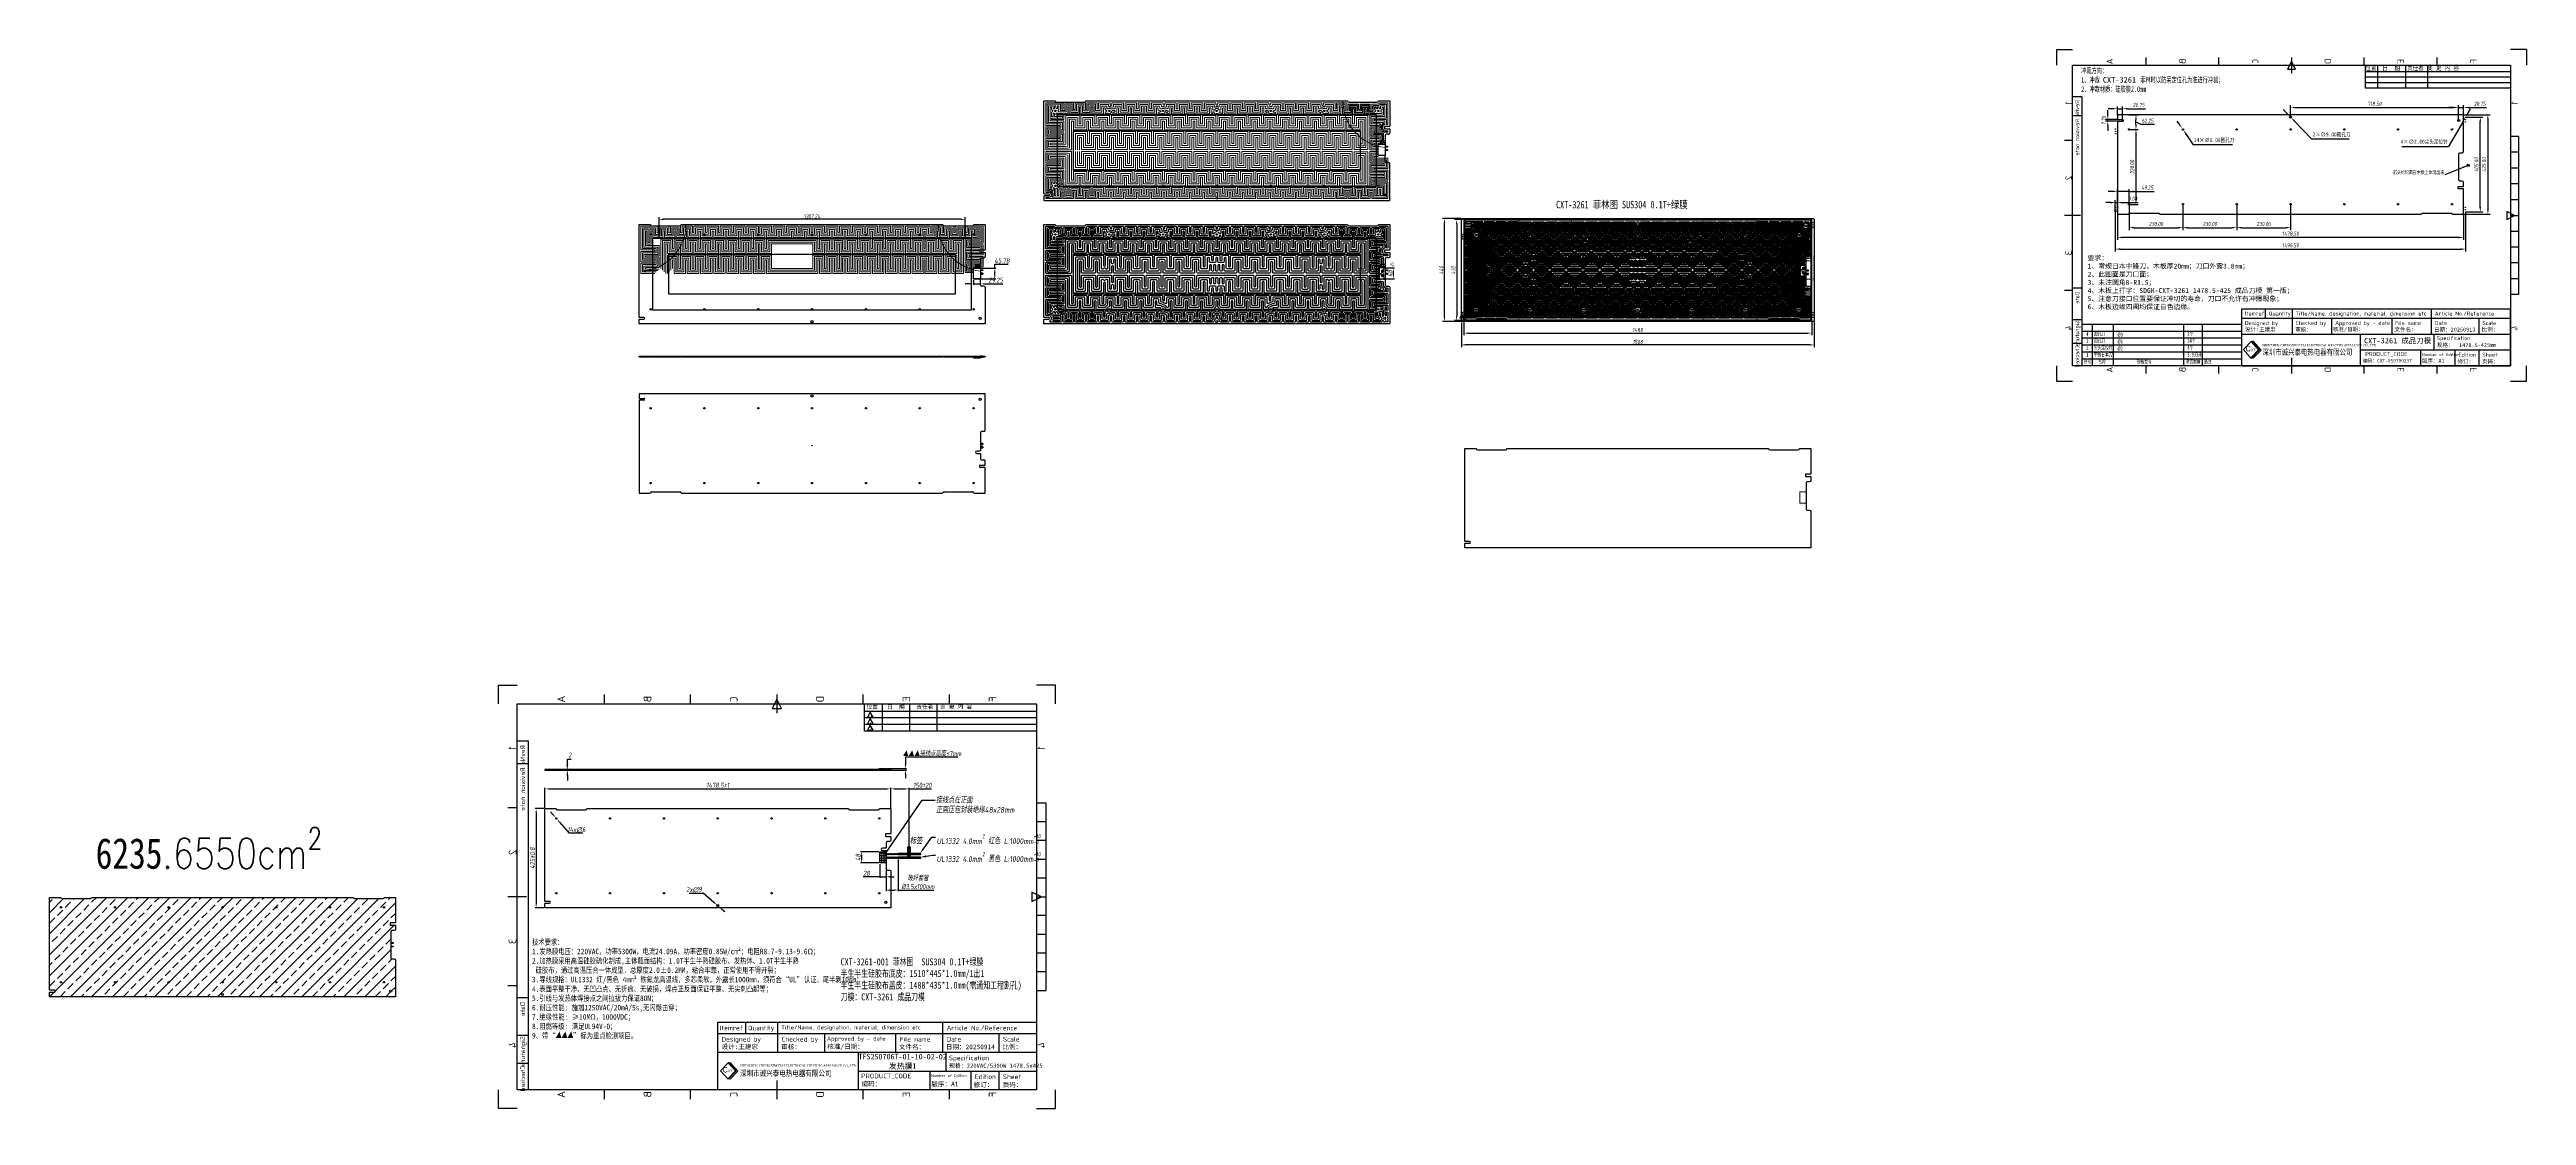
# Model space of a CAD drawing. Header units: millimetres. Extents: x -2003 to 8583, y -2734 to 1824.
import ezdxf
from ezdxf import colors
from ezdxf.entities.mleader import LeaderData, LeaderLine
from ezdxf.enums import TextEntityAlignment as Align
from ezdxf.math import Vec2, Vec3

# ---------------------------------------------------------------- set-up
doc = ezdxf.new("R2010")
doc.units = ezdxf.units.MM
doc.header["$PDMODE"] = 35
doc.header["$PDSIZE"] = -8
for name, color, linetype in [('0 @ 1', 7, 'Continuous'), ('FRAME 025', 7, 'Continuous'), ('FRAME 050', 6, 'Continuous'), ('FRAME 070', 5, 'Continuous'), ('FRAME 200', 8, 'Continuous'), ('发热丝', 3, 'Continuous'), ('发热区', 2, 'Continuous'), ('发热膜', 7, 'Continuous'), ('菲林', 21, 'Continuous')]:
    doc.layers.add(name, color=color, linetype=linetype)
doc.layers.add('xline', color=41, linetype='Continuous', plot=False)
for name, color, linetype, lineweight in [('几何体', 7, 'Continuous', 15), ('剖面线层', 2, 'Continuous', 25), ('参照', 6, 'Continuous', 9), ('填充', 251, 'Continuous', 9), ('标注', 84, 'Continuous', 9)]:
    doc.layers.add(name, color=color, linetype=linetype, lineweight=lineweight)
doc.styles.add('GB标注斜仿宋', font='Tssdeng.shx', dxfattribs={"width": 0.8, "oblique": 8, "bigfont": 'Tssdchn.shx'})
doc.styles.add('ISO Proportional', font='isocpeur.ttf')
doc.styles.get("Standard").update_dxf_attribs({"font": 'txt', "width": 0.8})
doc.styles.add('工程字', font='', dxfattribs={"width": 0.7, "height": 16})
doc.styles.add('斜仿宋', font='tssdeng.shx', dxfattribs={"width": 0.8, "oblique": 8, "bigfont": 'tssdchn.shx'})
doc.styles.add('机械', font='', dxfattribs={"width": 0.667, "height": 16})
doc.styles.add('标准', font='txt', dxfattribs={"width": 0.667, "height": 22.577778})
doc.styles.add('标注', font='', dxfattribs={"height": 12})
doc.styles.get('工程字').set_extended_font_data('SimSun')
doc.styles.get('机械').set_extended_font_data('SimSun')
doc.styles.get('标注').set_extended_font_data('SimSun')
doc.dimstyles.new('GB 4458', dxfattribs={"dimtxt": 3.5, "dimasz": 2.5, "dimexe": 1.25, "dimexo": 0.625, "dimtad": 1, "dimtoh": 1, "dimzin": 9, "dimdsep": 46, "dimtxsty": '斜仿宋', "dimcen": 2.5, "dimazin": 2, "dimtfac": 1, "dimtdec": 4, "dimtmove": 0, "dimatfit": 3, "dimfxl": 1, "dimtolj": 1, "dimtzin": 0, "dimarcsym": 1})
doc.dimstyles.new('ISO-25', dxfattribs={"dimtxt": 2.5, "dimasz": 2.5, "dimexe": 1.25, "dimexo": 0.625, "dimtad": 1, "dimtoh": 1, "dimzin": 9, "dimdsep": 46, "dimtxsty": '斜仿宋', "dimcen": 2.5, "dimazin": 2, "dimtfac": 1, "dimtmove": 0, "dimatfit": 3, "dimfxl": 1, "dimarcsym": 1})
doc.dimstyles.new('YanXiu', dxfattribs={"dimtxt": 22.5778, "dimasz": 22.5778, "dimexe": 11.2889, "dimexo": 5.64445, "dimgap": 5.64445, "dimtad": 1, "dimtoh": 1, "dimzin": 9, "dimdsep": 46, "dimtxsty": '斜仿宋', "dimcen": 22.5778, "dimazin": 2, "dimtfac": 1, "dimtmove": 0, "dimatfit": 3, "dimfxl": 1, "dimarcsym": 1})

# ---------------------------------------------------------------- blocks, each defined once
blk = doc.blocks.new('*D1')
at = {"layer": 'Defpoints', "color": 0}
for p in [(602, 1098), (602, 1015), (1910, 1015)]:
    blk.add_point(p, dxfattribs=at)
at = {"layer": '参照', "color": 0, "lineweight": -2}
for p, q in [((602, 1019), (602, 1107)), ((1892, 1098), (620, 1098)), ((1910, 1019), (1910, 1107))]:
    blk.add_line(p, q, dxfattribs=at)
at = {"layer": '参照', "color": 0}
for points in [[(620, 1101), (620, 1095), (602, 1098)], [(1892, 1095), (1892, 1101), (1910, 1098)]]:
    blk.add_solid(points, dxfattribs=at)
at = {"layer": '参照', "color": 0, "insert": (1256, 1111), "char_height": 17.5, "attachment_point": 5, "style": '斜仿宋'}
blk.add_mtext('1307.24', dxfattribs=at)
blk = doc.blocks.new('*D6')
at = {"layer": 'Defpoints', "color": 0}
for p in [(1592, -1337), (114, -1422), (1592, -1422)]:
    blk.add_point(p, dxfattribs=at)
at = {"layer": '标注', "color": 0, "lineweight": -2}
for p, q in [((114, -1418), (114, -1333)), ((131, -1337), (1575, -1337)), ((1592, -1418), (1592, -1333))]:
    blk.add_line(p, q, dxfattribs=at)
at = {"layer": '标注', "color": 0}
for points in [[(131, -1335), (131, -1340), (114, -1337)], [(1575, -1340), (1575, -1335), (1592, -1337)]]:
    blk.add_solid(points, dxfattribs=at)
at = {"layer": '标注', "color": 6, "insert": (853, -1322), "char_height": 21.6, "attachment_point": 5, "style": '斜仿宋'}
blk.add_mtext('\\A1;1478.5%%p1', dxfattribs=at)
blk = doc.blocks.new('*D7')
at = {"layer": 'Defpoints', "color": 0}
for p in [(161, -1461), (165, -1466)]:
    blk.add_point(p, dxfattribs=at)
at = {"layer": '标注', "color": 0, "lineweight": -2}
for p, q in [((150, -1448), (138, -1435)), ((161, -1461), (165, -1466)), ((176, -1479), (218, -1527)), ((276, -1527), (218, -1527))]:
    blk.add_line(p, q, dxfattribs=at)
at = {"layer": '标注', "color": 0}
for points in [[(147, -1450), (152, -1447), (161, -1461)], [(178, -1477), (174, -1481), (165, -1466)]]:
    blk.add_solid(points, dxfattribs=at)
at = {"layer": '标注', "color": 0, "insert": (249, -1512), "char_height": 21.6, "attachment_point": 5, "style": '斜仿宋'}
blk.add_mtext('14x∅6', dxfattribs=at)
blk = doc.blocks.new('*D8')
at = {"layer": 'Defpoints', "color": 0}
for p in [(850, -1834), (856, -1840)]:
    blk.add_point(p, dxfattribs=at)
at = {"layer": '标注', "color": 0, "lineweight": -2}
for p, q in [((730, -1783), (790, -1783)), ((836, -1823), (790, -1783)), ((856, -1840), (850, -1834)), ((870, -1851), (883, -1862))]:
    blk.add_line(p, q, dxfattribs=at)
at = {"layer": '标注', "color": 0}
for points in [[(834, -1825), (838, -1820), (850, -1834)], [(871, -1849), (868, -1853), (856, -1840)]]:
    blk.add_solid(points, dxfattribs=at)
at = {"layer": '标注', "color": 0, "insert": (752, -1768), "char_height": 21.6, "attachment_point": 5, "style": '斜仿宋'}
blk.add_mtext('2x∅9', dxfattribs=at)
blk = doc.blocks.new('*D9')
at = {"layer": 'Defpoints', "color": 0}
for p in [(1671, -1337), (1592, -1421), (1671, -1587)]:
    blk.add_point(p, dxfattribs=at)
at = {"layer": '标注', "color": 0, "lineweight": -2}
for p, q in [((1592, -1417), (1592, -1333)), ((1609, -1337), (1654, -1337)), ((1671, -1582), (1671, -1333)), ((1671, -1337), (1767, -1337))]:
    blk.add_line(p, q, dxfattribs=at)
at = {"layer": '标注', "color": 0}
for points in [[(1609, -1335), (1609, -1340), (1592, -1337)], [(1654, -1340), (1654, -1335), (1671, -1337)]]:
    blk.add_solid(points, dxfattribs=at)
at = {"layer": '标注', "color": 6, "insert": (1728, -1322), "char_height": 21.6, "attachment_point": 5, "style": '斜仿宋'}
blk.add_mtext('150%%P20', dxfattribs=at)
blk = doc.blocks.new('*D10')
at = {"layer": 'Defpoints', "color": 0}
for p in [(1572, -1634), (1624, -1634), (1624, -1770)]:
    blk.add_point(p, dxfattribs=at)
at = {"layer": '标注', "color": 0, "lineweight": -2}
for p, q in [((1572, -1639), (1572, -1774)), ((1624, -1639), (1624, -1774)), ((1589, -1770), (1607, -1770)), ((1624, -1770), (1776, -1770))]:
    blk.add_line(p, q, dxfattribs=at)
at = {"layer": '标注', "color": 0}
for points in [[(1589, -1767), (1589, -1773), (1572, -1770)], [(1607, -1773), (1607, -1767), (1624, -1770)]]:
    blk.add_solid(points, dxfattribs=at)
at = {"layer": '标注', "color": 0, "insert": (1709, -1737), "char_height": 21.6, "attachment_point": 5, "style": '斜仿宋'}
blk.add_mtext('\\A1;玻纤套管{\\Ftssdeng.shx,tssdchn.shx;^J}%%C3.5x100mm', dxfattribs=at)
blk = doc.blocks.new('*D11')
at = {"layer": 'Defpoints', "color": 0}
for p in [(1946, 843), (1975, 843), (1975, 822)]:
    blk.add_point(p, dxfattribs=at)
at = {"layer": '标注', "color": 0, "lineweight": -2}
for p, q in [((1929, 822), (1911, 822)), ((1946, 839), (1946, 818)), ((1946, 822), (1975, 822)), ((1975, 839), (1975, 818)), ((1993, 822), (2071, 822))]:
    blk.add_line(p, q, dxfattribs=at)
at = {"layer": '标注', "color": 0}
for points in [[(1929, 820), (1929, 825), (1946, 822)], [(1993, 825), (1993, 820), (1975, 822)]]:
    blk.add_solid(points, dxfattribs=at)
at = {"layer": '标注', "color": 0, "insert": (2041, 838), "char_height": 21.6, "attachment_point": 5, "style": '斜仿宋'}
blk.add_mtext('29.25', dxfattribs=at)
blk = doc.blocks.new('*D12')
at = {"layer": 'Defpoints', "color": 0}
for p in [(1946, 889), (2037, 889), (1946, 843)]:
    blk.add_point(p, dxfattribs=at)
at = {"layer": '标注', "color": 0, "lineweight": -2}
for p, q in [((1950, 889), (2041, 889)), ((2037, 906), (2094, 906)), ((2037, 889), (2037, 906)), ((2037, 860), (2037, 872)), ((1950, 843), (2041, 843))]:
    blk.add_line(p, q, dxfattribs=at)
at = {"layer": '标注', "color": 0}
for points in [[(2040, 872), (2034, 872), (2037, 889)], [(2034, 860), (2040, 860), (2037, 843)]]:
    blk.add_solid(points, dxfattribs=at)
at = {"layer": '标注', "color": 0, "insert": (2068, 921), "char_height": 21.6, "attachment_point": 5, "style": '斜仿宋'}
blk.add_mtext('45.78', dxfattribs=at)
blk = doc.blocks.new('*D13')
at = {"layer": 'Defpoints', "color": 0}
for p in [(3705, 891), (3741, 891), (3705, 843)]:
    blk.add_point(p, dxfattribs=at)
at = {"layer": '标注', "color": 0, "lineweight": -2}
for p, q in [((3709, 891), (3745, 891)), ((3741, 860), (3741, 873)), ((3709, 843), (3745, 843))]:
    blk.add_line(p, q, dxfattribs=at)
at = {"layer": '标注', "color": 0}
for points in [[(3743, 873), (3738, 873), (3741, 891)], [(3738, 860), (3743, 860), (3741, 843)]]:
    blk.add_solid(points, dxfattribs=at)
at = {"layer": '标注', "color": 0, "insert": (3725, 867), "char_height": 21.6, "attachment_point": 5, "rotation": 90, "style": '斜仿宋'}
blk.add_mtext('48', dxfattribs=at)
blk = doc.blocks.new('*D14')
at = {"layer": 'Defpoints', "color": 0}
for p in [(1545, -1654), (1572, -1654), (1572, -1713)]:
    blk.add_point(p, dxfattribs=at)
at = {"layer": '标注', "color": 0, "lineweight": -2}
for p, q in [((1545, -1659), (1545, -1717)), ((1572, -1659), (1572, -1717)), ((1545, -1713), (1474, -1713)), ((1545, -1713), (1572, -1713)), ((1589, -1713), (1607, -1713))]:
    blk.add_line(p, q, dxfattribs=at)
at = {"layer": '标注', "color": 0}
for points in [[(1528, -1716), (1528, -1710), (1545, -1713)], [(1589, -1710), (1589, -1716), (1572, -1713)]]:
    blk.add_solid(points, dxfattribs=at)
at = {"layer": '标注', "color": 0, "insert": (1489, -1698), "char_height": 21.6, "attachment_point": 5, "style": '斜仿宋'}
blk.add_mtext('28', dxfattribs=at)
blk = doc.blocks.new('*D15')
at = {"layer": 'Defpoints', "color": 0}
for p in [(1468, -1606), (1545, -1606), (1545, -1654)]:
    blk.add_point(p, dxfattribs=at)
at = {"layer": '标注', "color": 0, "lineweight": -2}
for p, q in [((1541, -1606), (1463, -1606)), ((1541, -1654), (1463, -1654)), ((1468, -1637), (1468, -1623))]:
    blk.add_line(p, q, dxfattribs=at)
at = {"layer": '标注', "color": 0}
for points in [[(1471, -1623), (1465, -1623), (1468, -1606)], [(1465, -1637), (1471, -1637), (1468, -1654)]]:
    blk.add_solid(points, dxfattribs=at)
at = {"layer": '标注', "color": 0, "insert": (1453, -1630), "char_height": 21.6, "attachment_point": 5, "rotation": 90, "style": '斜仿宋'}
blk.add_mtext('48', dxfattribs=at)
blk = doc.blocks.new('*D16')
at = {"layer": 'Defpoints', "color": 0}
for p in [(1572, -1250), (1572, -1257), (1655, -1257)]:
    blk.add_point(p, dxfattribs=at)
at = {"layer": '标注', "color": 0, "lineweight": -2}
for p, q in [((1577, -1250), (1659, -1250)), ((1577, -1257), (1659, -1257)), ((1879, -1202), (1655, -1202)), ((1655, -1202), (1655, -1233)), ((1655, -1250), (1655, -1257)), ((1655, -1274), (1655, -1292))]:
    blk.add_line(p, q, dxfattribs=at)
at = {"layer": '标注', "color": 0}
for points in [[(1652, -1233), (1658, -1233), (1655, -1250)], [(1658, -1274), (1652, -1274), (1655, -1257)]]:
    blk.add_solid(points, dxfattribs=at)
at = {"layer": '标注', "color": 0, "insert": (1769, -1187), "char_height": 21.6, "attachment_point": 5, "style": '斜仿宋'}
blk.add_mtext('{\\fArial|b0|i0|c0|p34;▲▲▲}接线点高度≤7mm', dxfattribs=at)
blk = doc.blocks.new('*D17')
at = {"layer": 'Defpoints', "color": 0}
for p in [(114, -1421), (77, -1846), (114, -1846)]:
    blk.add_point(p, dxfattribs=at)
at = {"layer": '标注', "color": 0, "lineweight": -2}
for p, q in [((109, -1421), (72, -1421)), ((77, -1438), (77, -1829)), ((109, -1846), (72, -1846))]:
    blk.add_line(p, q, dxfattribs=at)
at = {"layer": '标注', "color": 0}
for points in [[(79, -1438), (74, -1438), (77, -1421)], [(74, -1829), (79, -1829), (77, -1846)]]:
    blk.add_solid(points, dxfattribs=at)
at = {"layer": '标注', "color": 6, "insert": (61, -1633), "char_height": 21.6, "attachment_point": 5, "rotation": 90, "style": '斜仿宋'}
blk.add_mtext('\\A1;425%%p0.8', dxfattribs=at)
blk = doc.blocks.new('*D18')
at = {"layer": 'Defpoints', "color": 0}
for p in [(114, -1255), (114, -1257), (210, -1255)]:
    blk.add_point(p, dxfattribs=at)
at = {"layer": '参照', "color": 0, "lineweight": -2}
for p, q in [((119, -1255), (221, -1255)), ((119, -1257), (221, -1257)), ((210, -1210), (227, -1210)), ((210, -1233), (210, -1210)), ((210, -1257), (210, -1255)), ((210, -1280), (210, -1302))]:
    blk.add_line(p, q, dxfattribs=at)
at = {"layer": '参照', "color": 0}
for points in [[(206, -1233), (214, -1233), (210, -1255)], [(214, -1280), (206, -1280), (210, -1257)]]:
    blk.add_solid(points, dxfattribs=at)
at = {"layer": '参照', "color": 0, "insert": (221, -1193), "char_height": 22.6, "attachment_point": 5, "style": '斜仿宋'}
blk.add_mtext('2', dxfattribs=at)
blk = doc.blocks.new('*D19')
at = {"layer": 'Defpoints', "color": 0}
for p in [(4036, 679), (4041, 683), (4041, 679)]:
    blk.add_point(p, dxfattribs=at)
at = {"layer": '参照', "color": 0, "lineweight": -2}
for p, q in [((4033, 683), (4031, 683)), ((4036, 679), (4036, 684)), ((4036, 683), (4041, 683)), ((4041, 679), (4041, 684)), ((4043, 683), (4046, 683))]:
    blk.add_line(p, q, dxfattribs=at)
at = {"layer": '参照', "color": 0}
for points in [[(4033, 683), (4033, 683), (4036, 683)], [(4043, 683), (4043, 683), (4041, 683)]]:
    blk.add_solid(points, dxfattribs=at)
at = {"layer": '参照', "color": 0, "insert": (4038, 685), "char_height": 3.5, "attachment_point": 5, "style": '斜仿宋'}
blk.add_mtext('\\A1;5', dxfattribs=at)
blk = doc.blocks.new('*D20')
at = {"layer": 'Defpoints', "color": 0}
for p in [(4036, 679), (4036, 679), (4036, 676)]:
    blk.add_point(p, dxfattribs=at)
at = {"layer": '参照', "color": 0, "lineweight": -2}
for p, q in [((4033, 676), (4023, 676)), ((4036, 678), (4036, 675)), ((4036, 678), (4036, 675)), ((4036, 676), (4036, 676)), ((4038, 676), (4041, 676))]:
    blk.add_line(p, q, dxfattribs=at)
at = {"layer": '参照', "color": 0}
for points in [[(4033, 676), (4033, 677), (4036, 676)], [(4038, 677), (4038, 676), (4036, 676)]]:
    blk.add_solid(points, dxfattribs=at)
at = {"layer": '参照', "color": 0, "insert": (4027, 679), "char_height": 3.5, "attachment_point": 5, "style": '斜仿宋'}
blk.add_mtext('\\A1;0.35', dxfattribs=at)
blk = doc.blocks.new('*D21')
at = {"layer": 'Defpoints', "color": 0}
for p in [(4031, 683), (4031, 679), (4036, 679)]:
    blk.add_point(p, dxfattribs=at)
at = {"layer": '参照', "color": 0, "lineweight": -2}
for p, q in [((4028, 683), (4026, 683)), ((4031, 679), (4031, 684)), ((4036, 683), (4031, 683)), ((4036, 679), (4036, 684)), ((4038, 683), (4041, 683))]:
    blk.add_line(p, q, dxfattribs=at)
at = {"layer": '参照', "color": 0}
for points in [[(4028, 683), (4028, 683), (4031, 683)], [(4038, 683), (4038, 683), (4036, 683)]]:
    blk.add_solid(points, dxfattribs=at)
at = {"layer": '参照', "color": 0, "insert": (4033, 685), "char_height": 3.5, "attachment_point": 5, "style": '斜仿宋'}
blk.add_mtext('\\A1;5', dxfattribs=at)
blk = doc.blocks.new('*D40')
at = {"layer": 'Defpoints', "color": 0}
for p in [(6826, 1135), (6826, 1130), (6826, 1130)]:
    blk.add_point(p, dxfattribs=at)
at = {"layer": '参照', "color": 0, "lineweight": -2}
for p, q in [((6824, 1135), (6823, 1135)), ((6826, 1130), (6826, 1136)), ((6826, 1130), (6826, 1136)), ((6826, 1135), (6826, 1135)), ((6828, 1135), (6829, 1135))]:
    blk.add_line(p, q, dxfattribs=at)
at = {"layer": '参照', "color": 0}
for points in [[(6824, 1135), (6824, 1135), (6826, 1135)], [(6828, 1135), (6828, 1135), (6826, 1135)]]:
    blk.add_solid(points, dxfattribs=at)
at = {"layer": '参照', "color": 0, "insert": (6826, 1136), "char_height": 1.75, "attachment_point": 5, "style": '斜仿宋'}
blk.add_mtext('\\A1;每个向内偏移{\\Ftssdeng.shx,tssdchn.shx;0.75}', dxfattribs=at)
blk = doc.blocks.new('*D41')
at = {"layer": 'Defpoints', "color": 0}
for p in [(4036, 679), (4036, 669), (4049, 669)]:
    blk.add_point(p, dxfattribs=at)
at = {"layer": '参照', "color": 0, "lineweight": -2}
for p, q in [((4037, 679), (4050, 679)), ((4037, 669), (4050, 669)), ((4049, 676), (4049, 671))]:
    blk.add_line(p, q, dxfattribs=at)
at = {"layer": '参照', "color": 0}
for points in [[(4049, 676), (4048, 676), (4049, 679)], [(4048, 671), (4049, 671), (4049, 669)]]:
    blk.add_solid(points, dxfattribs=at)
at = {"layer": '参照', "color": 0, "insert": (4046, 674), "char_height": 3.5, "attachment_point": 5, "rotation": 90, "style": '斜仿宋'}
blk.add_mtext('\\A1;10', dxfattribs=at)
blk = doc.blocks.new('*D42')
at = {"layer": 'Defpoints', "color": 0}
for p in [(4036, 679), (4046, 688), (4046, 679)]:
    blk.add_point(p, dxfattribs=at)
at = {"layer": '参照', "color": 0, "lineweight": -2}
for p, q in [((4036, 679), (4036, 689)), ((4038, 688), (4043, 688)), ((4046, 679), (4046, 689))]:
    blk.add_line(p, q, dxfattribs=at)
at = {"layer": '参照', "color": 0}
for points in [[(4038, 689), (4038, 688), (4036, 688)], [(4043, 688), (4043, 689), (4046, 688)]]:
    blk.add_solid(points, dxfattribs=at)
at = {"layer": '参照', "color": 0, "insert": (4041, 691), "char_height": 3.5, "attachment_point": 5, "style": '斜仿宋'}
blk.add_mtext('\\A1;9.75', dxfattribs=at)
blk = doc.blocks.new('*D22')
at = {"layer": 'Defpoints', "color": 0}
for p in [(8322, 1534), (8323, 1535)]:
    blk.add_point(p, dxfattribs=at)
at = {"layer": '标注', "color": 0, "lineweight": -2}
for p, q in [((8312, 1516), (8250, 1410)), ((8323, 1535), (8322, 1534)), ((8334, 1553), (8344, 1571)), ((8051, 1410), (8250, 1410))]:
    blk.add_line(p, q, dxfattribs=at)
at = {"layer": '标注', "color": 0}
for points in [[(8315, 1514), (8309, 1518), (8322, 1534)], [(8331, 1555), (8337, 1551), (8323, 1535)]]:
    blk.add_solid(points, dxfattribs=at)
at = {"layer": '标注', "color": 0, "insert": (8146, 1429), "char_height": 17.5, "attachment_point": 5}
blk.add_mtext('4{\\f宋体|b0|i0|c134|p2;×}∅2.00{\\f宋体|b0|i0|c134|p2;尖头定位针}', dxfattribs=at)
blk = doc.blocks.new('*D23')
at = {"layer": 'Defpoints', "color": 0}
for p in [(7572, 1538), (7578, 1532)]:
    blk.add_point(p, dxfattribs=at)
at = {"layer": '标注', "color": 0, "lineweight": -2}
for p, q in [((7557, 1553), (7543, 1568)), ((7572, 1538), (7578, 1532)), ((7592, 1517), (7666, 1441)), ((7825, 1441), (7666, 1441))]:
    blk.add_line(p, q, dxfattribs=at)
at = {"layer": '标注', "color": 0}
for points in [[(7555, 1551), (7560, 1555), (7572, 1538)], [(7595, 1520), (7590, 1515), (7578, 1532)]]:
    blk.add_solid(points, dxfattribs=at)
at = {"layer": '标注', "color": 0, "insert": (7750, 1460), "char_height": 17.5, "attachment_point": 5}
blk.add_mtext('2{\\f宋体|b0|i0|c134|p2;×}∅9.00{\\f宋体|b0|i0|c134|p2;圆孔刀}', dxfattribs=at)
blk = doc.blocks.new('*D24')
at = {"layer": 'Defpoints', "color": 0}
for p in [(7113, 1485), (7116, 1480)]:
    blk.add_point(p, dxfattribs=at)
at = {"layer": '标注', "color": 0, "lineweight": -2}
for p, q in [((7101, 1502), (7090, 1518)), ((7113, 1485), (7116, 1480)), ((7128, 1463), (7159, 1417)), ((7327, 1417), (7159, 1417))]:
    blk.add_line(p, q, dxfattribs=at)
at = {"layer": '标注', "color": 0}
for points in [[(7099, 1500), (7104, 1503), (7113, 1485)], [(7131, 1465), (7125, 1461), (7116, 1480)]]:
    blk.add_solid(points, dxfattribs=at)
at = {"layer": '标注', "color": 0, "insert": (7248, 1436), "char_height": 17.5, "attachment_point": 5}
blk.add_mtext('14{\\f宋体|b0|i0|c134|p2;×}∅6.00{\\f宋体|b0|i0|c134|p2;圆孔刀}', dxfattribs=at)
blk = doc.blocks.new('*D25')
at = {"layer": 'Defpoints', "color": 0}
for p in [(6835, 1121), (8314, 1121), (8314, 1021)]:
    blk.add_point(p, dxfattribs=at)
at = {"layer": '参照', "color": 0, "lineweight": -2}
for p, q in [((6835, 1121), (6835, 1011)), ((8314, 1121), (8314, 1011)), ((6856, 1021), (8294, 1021))]:
    blk.add_line(p, q, dxfattribs=at)
at = {"layer": '参照', "color": 0}
for points in [[(6856, 1024), (6856, 1017), (6835, 1021)], [(8294, 1017), (8294, 1024), (8314, 1021)]]:
    blk.add_solid(points, dxfattribs=at)
at = {"layer": '参照', "color": 0, "insert": (7575, 1037), "char_height": 17.5, "attachment_point": 5, "style": '斜仿宋'}
blk.add_mtext('1478.50', dxfattribs=at)
blk = doc.blocks.new('*D26')
at = {"layer": 'Defpoints', "color": 0}
for p in [(6826, 1130), (8323, 1130), (8323, 971)]:
    blk.add_point(p, dxfattribs=at)
at = {"layer": '参照', "color": 0, "lineweight": -2}
for p, q in [((6826, 1130), (6826, 961)), ((8323, 1130), (8323, 961)), ((6847, 971), (8303, 971))]:
    blk.add_line(p, q, dxfattribs=at)
at = {"layer": '参照', "color": 0}
for points in [[(6847, 974), (6847, 967), (6826, 971)], [(8303, 967), (8303, 974), (8323, 971)]]:
    blk.add_solid(points, dxfattribs=at)
at = {"layer": '参照', "color": 0, "insert": (7575, 987), "char_height": 17.5, "attachment_point": 5, "style": '斜仿宋'}
blk.add_mtext('1496.50', dxfattribs=at)
blk = doc.blocks.new('*D27')
at = {"layer": 'Defpoints', "color": 0}
for p in [(8312, 1545), (8312, 1120), (8418, 1120)]:
    blk.add_point(p, dxfattribs=at)
at = {"layer": '参照', "color": 0, "lineweight": -2}
for p, q in [((8312, 1545), (8428, 1545)), ((8418, 1524), (8418, 1140)), ((8312, 1120), (8428, 1120))]:
    blk.add_line(p, q, dxfattribs=at)
at = {"layer": '参照', "color": 0}
for points in [[(8422, 1524), (8415, 1524), (8418, 1545)], [(8415, 1140), (8422, 1140), (8418, 1120)]]:
    blk.add_solid(points, dxfattribs=at)
at = {"layer": '参照', "color": 0, "insert": (8402, 1332), "char_height": 17.5, "attachment_point": 5, "rotation": 90, "style": '斜仿宋'}
blk.add_mtext('425.00', dxfattribs=at)
blk = doc.blocks.new('*D28')
at = {"layer": 'Defpoints', "color": 0}
for p in [(8323, 1535), (8386, 1535), (8323, 1130)]:
    blk.add_point(p, dxfattribs=at)
at = {"layer": '参照', "color": 0, "lineweight": -2}
for p, q in [((8323, 1535), (8396, 1535)), ((8386, 1150), (8386, 1514)), ((8323, 1130), (8396, 1130))]:
    blk.add_line(p, q, dxfattribs=at)
at = {"layer": '参照', "color": 0}
for points in [[(8389, 1514), (8382, 1514), (8386, 1535)], [(8382, 1150), (8389, 1150), (8386, 1130)]]:
    blk.add_solid(points, dxfattribs=at)
at = {"layer": '参照', "color": 0, "insert": (8369, 1332), "char_height": 17.5, "attachment_point": 5, "rotation": 90, "style": '斜仿宋'}
blk.add_mtext('405.00', dxfattribs=at)
blk = doc.blocks.new('*D29')
at = {"layer": 'Defpoints', "color": 0}
for p in [(6885, 1482), (6885, 1162), (6914, 1162)]:
    blk.add_point(p, dxfattribs=at)
at = {"layer": '参照', "color": 0, "lineweight": -2}
for p, q in [((6885, 1482), (6924, 1482)), ((6914, 1462), (6914, 1183)), ((6885, 1162), (6924, 1162))]:
    blk.add_line(p, q, dxfattribs=at)
at = {"layer": '参照', "color": 0}
for points in [[(6918, 1462), (6911, 1462), (6914, 1482)], [(6911, 1183), (6918, 1183), (6914, 1162)]]:
    blk.add_solid(points, dxfattribs=at)
at = {"layer": '参照', "color": 0, "insert": (6898, 1322), "char_height": 17.5, "attachment_point": 5, "rotation": 90, "style": '斜仿宋'}
blk.add_mtext('320.00', dxfattribs=at)
blk = doc.blocks.new('*D30')
at = {"layer": 'Defpoints', "color": 0}
for p in [(6885, 1545), (6885, 1482), (6914, 1545)]:
    blk.add_point(p, dxfattribs=at)
at = {"layer": '参照', "color": 0, "lineweight": -2}
for p, q in [((6885, 1545), (6924, 1545)), ((6885, 1482), (6924, 1482)), ((6914, 1503), (6914, 1524)), ((6936, 1504), (6914, 1513)), ((6993, 1504), (6936, 1504))]:
    blk.add_line(p, q, dxfattribs=at)
at = {"layer": '参照', "color": 0}
for points in [[(6918, 1524), (6911, 1524), (6914, 1545)], [(6911, 1503), (6918, 1503), (6914, 1482)]]:
    blk.add_solid(points, dxfattribs=at)
at = {"layer": '参照', "color": 0, "insert": (6964, 1520), "char_height": 17.5, "attachment_point": 5, "style": '斜仿宋'}
blk.add_mtext('62.25', dxfattribs=at)
blk = doc.blocks.new('*D31')
at = {"layer": 'Defpoints', "color": 0}
for p in [(6885, 1162), (7115, 1162), (7115, 1062)]:
    blk.add_point(p, dxfattribs=at)
at = {"layer": '参照', "color": 0, "lineweight": -2}
for p, q in [((6885, 1162), (6885, 1052)), ((6905, 1062), (7094, 1062)), ((7115, 1162), (7115, 1052))]:
    blk.add_line(p, q, dxfattribs=at)
at = {"layer": '参照', "color": 0}
for points in [[(6905, 1066), (6905, 1059), (6885, 1062)], [(7094, 1059), (7094, 1066), (7115, 1062)]]:
    blk.add_solid(points, dxfattribs=at)
at = {"layer": '参照', "color": 0, "insert": (7000, 1078), "char_height": 17.5, "attachment_point": 5, "style": '斜仿宋'}
blk.add_mtext('230.00', dxfattribs=at)
blk = doc.blocks.new('*D32')
at = {"layer": 'Defpoints', "color": 0}
for p in [(7115, 1162), (7345, 1162), (7345, 1062)]:
    blk.add_point(p, dxfattribs=at)
at = {"layer": '参照', "color": 0, "lineweight": -2}
for p, q in [((7115, 1162), (7115, 1052)), ((7135, 1062), (7324, 1062)), ((7345, 1162), (7345, 1052))]:
    blk.add_line(p, q, dxfattribs=at)
at = {"layer": '参照', "color": 0}
for points in [[(7135, 1066), (7135, 1059), (7115, 1062)], [(7324, 1059), (7324, 1066), (7345, 1062)]]:
    blk.add_solid(points, dxfattribs=at)
at = {"layer": '参照', "color": 0, "insert": (7230, 1078), "char_height": 17.5, "attachment_point": 5, "style": '斜仿宋'}
blk.add_mtext('230.00', dxfattribs=at)
blk = doc.blocks.new('*D33')
at = {"layer": 'Defpoints', "color": 0}
for p in [(6835, 1217), (6835, 1162), (6885, 1162)]:
    blk.add_point(p, dxfattribs=at)
at = {"layer": '参照', "color": 0, "lineweight": -2}
for p, q in [((6815, 1217), (6795, 1217)), ((6835, 1162), (6835, 1227)), ((6885, 1217), (6835, 1217)), ((6885, 1162), (6885, 1227)), ((6885, 1217), (6992, 1217))]:
    blk.add_line(p, q, dxfattribs=at)
at = {"layer": '参照', "color": 0}
for points in [[(6815, 1214), (6815, 1221), (6835, 1217)], [(6905, 1221), (6905, 1214), (6885, 1217)]]:
    blk.add_solid(points, dxfattribs=at)
at = {"layer": '参照', "color": 0, "insert": (6963, 1234), "char_height": 17.5, "attachment_point": 5, "style": '斜仿宋'}
blk.add_mtext('49.25', dxfattribs=at)
blk = doc.blocks.new('*D34')
at = {"layer": 'Defpoints', "color": 0}
for p in [(7345, 1162), (7575, 1162), (7575, 1062)]:
    blk.add_point(p, dxfattribs=at)
at = {"layer": '参照', "color": 0, "lineweight": -2}
for p, q in [((7345, 1162), (7345, 1052)), ((7365, 1062), (7554, 1062)), ((7575, 1162), (7575, 1052))]:
    blk.add_line(p, q, dxfattribs=at)
at = {"layer": '参照', "color": 0}
for points in [[(7365, 1066), (7365, 1059), (7345, 1062)], [(7554, 1059), (7554, 1066), (7575, 1062)]]:
    blk.add_solid(points, dxfattribs=at)
at = {"layer": '参照', "color": 0, "insert": (7460, 1078), "char_height": 17.5, "attachment_point": 5, "style": '斜仿宋'}
blk.add_mtext('230.00', dxfattribs=at)
blk = doc.blocks.new('*D35')
at = {"layer": 'Defpoints', "color": 0}
for p in [(7575, 1535), (8293, 1576), (8293, 1521)]:
    blk.add_point(p, dxfattribs=at)
at = {"layer": '参照', "color": 0, "lineweight": -2}
for p, q in [((7575, 1535), (7575, 1586)), ((7595, 1576), (8273, 1576)), ((8293, 1521), (8293, 1586))]:
    blk.add_line(p, q, dxfattribs=at)
at = {"layer": '参照', "color": 0}
for points in [[(7595, 1579), (7595, 1573), (7575, 1576)], [(8273, 1573), (8273, 1579), (8293, 1576)]]:
    blk.add_solid(points, dxfattribs=at)
at = {"layer": '参照', "color": 0, "insert": (7934, 1592), "char_height": 17.5, "attachment_point": 5, "style": '斜仿宋'}
blk.add_mtext('718.50', dxfattribs=at)
blk = doc.blocks.new('*D36')
at = {"layer": 'Defpoints', "color": 0}
for p in [(8293, 1545), (8314, 1576), (8314, 1543)]:
    blk.add_point(p, dxfattribs=at)
at = {"layer": '参照', "color": 0, "lineweight": -2}
for p, q in [((8273, 1576), (8252, 1576)), ((8293, 1545), (8293, 1586)), ((8293, 1576), (8314, 1576)), ((8314, 1543), (8314, 1586)), ((8334, 1576), (8413, 1576))]:
    blk.add_line(p, q, dxfattribs=at)
at = {"layer": '参照', "color": 0}
for points in [[(8273, 1573), (8273, 1579), (8293, 1576)], [(8334, 1579), (8334, 1573), (8314, 1576)]]:
    blk.add_solid(points, dxfattribs=at)
at = {"layer": '参照', "color": 0, "insert": (8384, 1592), "char_height": 17.5, "attachment_point": 5, "style": '斜仿宋'}
blk.add_mtext('20.75', dxfattribs=at)
blk = doc.blocks.new('*D37')
at = {"layer": 'Defpoints', "color": 0}
for p in [(6794, 1525), (6837, 1525), (6837, 1517)]:
    blk.add_point(p, dxfattribs=at)
at = {"layer": '参照', "color": 0, "lineweight": -2}
for p, q in [((6837, 1525), (6784, 1525)), ((6837, 1517), (6784, 1517)), ((6794, 1545), (6794, 1565)), ((6794, 1517), (6794, 1525)), ((6794, 1497), (6794, 1476))]:
    blk.add_line(p, q, dxfattribs=at)
at = {"layer": '参照', "color": 0}
for points in [[(6790, 1545), (6797, 1545), (6794, 1525)], [(6797, 1497), (6790, 1497), (6794, 1517)]]:
    blk.add_solid(points, dxfattribs=at)
at = {"layer": '参照', "color": 0, "insert": (6777, 1521), "char_height": 17.5, "attachment_point": 5, "rotation": 90, "style": '斜仿宋'}
blk.add_mtext('7.70', dxfattribs=at)
blk = doc.blocks.new('*D38')
at = {"layer": 'Defpoints', "color": 0}
for p in [(6835, 1543), (6856, 1571), (6856, 1521)]:
    blk.add_point(p, dxfattribs=at)
at = {"layer": '参照', "color": 0, "lineweight": -2}
for p, q in [((6815, 1571), (6795, 1571)), ((6835, 1543), (6835, 1581)), ((6835, 1571), (6856, 1571)), ((6856, 1521), (6856, 1581)), ((6877, 1571), (6955, 1571))]:
    blk.add_line(p, q, dxfattribs=at)
at = {"layer": '参照', "color": 0}
for points in [[(6815, 1568), (6815, 1574), (6835, 1571)], [(6877, 1574), (6877, 1568), (6856, 1571)]]:
    blk.add_solid(points, dxfattribs=at)
at = {"layer": '参照', "color": 0, "insert": (6926, 1587), "char_height": 17.5, "attachment_point": 5, "style": '斜仿宋'}
blk.add_mtext('20.75', dxfattribs=at)
blk = doc.blocks.new('*D39')
at = {"layer": 'Defpoints', "color": 0}
for p in [(6835, 1170), (6826, 1130), (6835, 1130)]:
    blk.add_point(p, dxfattribs=at)
at = {"layer": '参照', "color": 0, "lineweight": -2}
for p, q in [((6806, 1170), (6786, 1170)), ((6826, 1130), (6826, 1180)), ((6826, 1170), (6835, 1170)), ((6835, 1130), (6835, 1180)), ((6856, 1170), (6924, 1170))]:
    blk.add_line(p, q, dxfattribs=at)
at = {"layer": '参照', "color": 0}
for points in [[(6806, 1166), (6806, 1173), (6826, 1170)], [(6856, 1173), (6856, 1166), (6835, 1170)]]:
    blk.add_solid(points, dxfattribs=at)
at = {"layer": '参照', "color": 0, "insert": (6900, 1186), "char_height": 17.5, "attachment_point": 5, "style": '斜仿宋'}
blk.add_mtext('9.00', dxfattribs=at)
blk = doc.blocks.new('*D2')
at = {"layer": 'Defpoints', "color": 0}
for p in [(4041, 1097), (4011, 665), (4041, 665)]:
    blk.add_point(p, dxfattribs=at)
at = {"layer": '参照', "color": 0, "lineweight": -2}
for p, q in [((4037, 1097), (4002, 1097)), ((4011, 1080), (4011, 683)), ((4037, 665), (4002, 665))]:
    blk.add_line(p, q, dxfattribs=at)
at = {"layer": '参照', "color": 0}
for points in [[(4013, 1080), (4008, 1080), (4011, 1097)], [(4008, 683), (4013, 683), (4011, 665)]]:
    blk.add_solid(points, dxfattribs=at)
at = {"layer": '参照', "color": 0, "insert": (3997, 881), "char_height": 17.5, "attachment_point": 5, "rotation": 90, "style": '斜仿宋'}
blk.add_mtext('432', dxfattribs=at)
blk = doc.blocks.new('*D3')
at = {"layer": 'Defpoints', "color": 0}
for p in [(3959, 1101), (4034, 1101), (4034, 661)]:
    blk.add_point(p, dxfattribs=at)
at = {"layer": '参照', "color": 0, "lineweight": -2}
for p, q in [((4030, 1101), (3950, 1101)), ((3959, 679), (3959, 1084)), ((4030, 661), (3950, 661))]:
    blk.add_line(p, q, dxfattribs=at)
at = {"layer": '参照', "color": 0}
for points in [[(3962, 1084), (3956, 1084), (3959, 1101)], [(3956, 679), (3962, 679), (3959, 661)]]:
    blk.add_solid(points, dxfattribs=at)
at = {"layer": '参照', "color": 0, "insert": (3946, 881), "char_height": 17.5, "attachment_point": 5, "rotation": 90, "style": '斜仿宋'}
blk.add_mtext('440', dxfattribs=at)
blk = doc.blocks.new('*D4')
at = {"layer": 'Defpoints', "color": 0}
for p in [(4041, 662), (5529, 662), (5529, 611)]:
    blk.add_point(p, dxfattribs=at)
at = {"layer": '参照', "color": 0, "lineweight": -2}
for p, q in [((4041, 658), (4041, 603)), ((5529, 658), (5529, 603)), ((4058, 611), (5511, 611))]:
    blk.add_line(p, q, dxfattribs=at)
at = {"layer": '参照', "color": 0}
for points in [[(4058, 614), (4058, 609), (4041, 611)], [(5511, 609), (5511, 614), (5529, 611)]]:
    blk.add_solid(points, dxfattribs=at)
at = {"layer": '参照', "color": 0, "insert": (4785, 625), "char_height": 17.5, "attachment_point": 5, "style": '斜仿宋'}
blk.add_mtext('1488', dxfattribs=at)
blk = doc.blocks.new('*D5')
at = {"layer": 'Defpoints', "color": 0}
for p in [(4031, 661), (5539, 664), (4031, 561)]:
    blk.add_point(p, dxfattribs=at)
at = {"layer": '参照', "color": 0, "lineweight": -2}
for p, q in [((4031, 657), (4031, 552)), ((5539, 660), (5539, 552)), ((5521, 561), (4048, 561))]:
    blk.add_line(p, q, dxfattribs=at)
at = {"layer": '参照', "color": 0}
for points in [[(4048, 564), (4048, 558), (4031, 561)], [(5521, 558), (5521, 564), (5539, 561)]]:
    blk.add_solid(points, dxfattribs=at)
at = {"layer": '参照', "color": 0, "insert": (4785, 574), "char_height": 17.5, "attachment_point": 5, "style": '斜仿宋'}
blk.add_mtext('1508', dxfattribs=at)
blk = doc.blocks.new('20251221.102451')
at = {"color": 0, "lineweight": 9}
for p, q in [((832.31, 172.772), (797.759, 136.719)), ((797.759, 136.719), (831.38, 99.083)), ((829.823, 100.825), (863.021, 135.638)), ((863.021, 135.638), (830.776, 171.172)), ((831.38, 99.083), (866.12, 135.513)), ((866.12, 135.513), (832.31, 172.772)), ((835.76, 168.97), (839.387, 171.973)), ((873.287, 134.616), (839.387, 171.973)), ((840.184, 99.901), (873.287, 134.616)), ((835.903, 103.825), (840.184, 99.901))]:
    blk.add_line(p, q, dxfattribs=at)
at = {"color": 0}
for centre, radius in [((251.083, 1080.105), 1), ((251.833, 1070.105), 1), ((252.333, 1060.105), 1), ((309.333, 1077.855), 3), ((539.333, 1077.855), 3), ((769.333, 1077.855), 3), ((999.333, 1130.855), 4.5), ((999.333, 1077.855), 3), ((1229.333, 1077.855), 3), ((1459.333, 1077.855), 3), ((1689.333, 1077.855), 3), ((1717.833, 1116.355), 4.5), ((1746.333, 1110.105), 1), ((1746.833, 1120.105), 1), ((1747.583, 1130.105), 1), ((309.333, 757.855), 3), ((539.333, 757.855), 3), ((769.333, 757.855), 3), ((999.333, 757.855), 3), ((1229.333, 757.855), 3), ((1459.333, 757.855), 3), ((1689.333, 757.855), 3), ((1746.333, 745.105), 1), ((1746.833, 735.105), 1), ((1747.583, 725.105), 1)]:
    blk.add_circle(centre, radius, dxfattribs=at)
at = {"layer": 'FRAME 050', "color": 0}
for p, q in [((381.955, 1352.052), (381.955, 1385.853)), ((692.927, 1352.052), (692.927, 1385.853)), ((1003.898, 1385.853), (1003.898, 1318.251)), ((1314.87, 1352.052), (1314.87, 1385.853)), ((1625.842, 1352.052), (1625.842, 1385.853)), ((1003.898, 1368.952), (986.998, 1335.151)), ((986.998, 1335.151), (1020.799, 1335.151)), ((1020.799, 1335.151), (1003.898, 1368.952)), ((67.603, 1030.94), (33.801, 1030.94)), ((1973.996, 1047.84), (1940.194, 1047.84)), ((1973.996, 980.238), (1940.194, 980.238)), ((1973.996, 1047.84), (1973.996, 371.814)), ((1973.996, 912.635), (1940.194, 912.635)), ((1973.996, 845.032), (1940.194, 845.032)), ((1973.996, 777.43), (1940.194, 777.43)), ((101.404, 709.827), (33.801, 709.827)), ((1957.095, 709.827), (1923.294, 726.728)), ((1923.294, 726.728), (1923.294, 692.927)), ((1923.294, 692.927), (1957.095, 709.827)), ((1940.194, 709.827), (1973.996, 709.827)), ((1973.996, 642.225), (1940.194, 642.225)), ((1973.996, 574.622), (1940.194, 574.622)), ((1973.996, 507.019), (1940.194, 507.019)), ((1973.996, 439.417), (1940.194, 439.417)), ((67.603, 388.715), (33.801, 388.715)), ((1973.996, 371.814), (1940.194, 371.814)), ((381.955, 33.801), (381.955, 67.603)), ((692.927, 33.801), (692.927, 67.603)), ((1003.898, 101.404), (1003.898, 33.801)), ((1314.87, 33.801), (1314.87, 67.603)), ((1625.842, 33.801), (1625.842, 67.603))]:
    blk.add_line(p, q, dxfattribs=at)
at = {"layer": 'FRAME 070', "color": 0}
for p, q in [((67.603, 67.603), (67.603, 1352.052)), ((67.603, 1352.052), (1940.194, 1352.052)), ((1320.13, 1253.74), (1320.13, 1352.052)), ((1940.194, 1324.751), (1320.13, 1324.751)), ((1940.194, 1301.081), (1320.13, 1301.081)), ((1940.194, 1277.41), (1320.13, 1277.41)), ((1373.003, 1253.74), (1373.003, 1352.052)), ((1491.82, 1253.74), (1491.82, 1352.052)), ((1585.95, 1253.74), (1585.95, 1352.052)), ((1940.194, 1352.052), (1940.194, 67.603)), ((108.164, 1216.847), (67.603, 1216.847)), ((108.164, 1216.847), (108.164, 67.603)), ((1940.194, 1253.74), (1320.13, 1253.74)), ((108.164, 1135.724), (67.603, 1135.724)), ((108.164, 398.855), (67.603, 398.855)), ((108.164, 263.65), (67.603, 263.65)), ((108.164, 245.72), (790.948, 245.72)), ((108.164, 216.034), (790.948, 216.034)), ((153.287, 66.674), (153.287, 245.72)), ((242.991, 67.603), (242.991, 245.72)), ((543.562, 67.603), (543.562, 245.72)), ((622.84, 67.603), (622.84, 245.72)), ((790.95, 67.603), (790.95, 310.972)), ((790.95, 310.972), (1940.194, 310.972)), ((790.95, 270.41), (1940.194, 270.41)), ((892.354, 270.41), (892.354, 310.972)), ((1007.279, 270.41), (1007.279, 310.972)), ((1007.279, 202.808), (1007.279, 270.41)), ((1176.285, 202.808), (1176.285, 270.41)), ((1433.175, 202.808), (1433.175, 270.41)), ((1602.181, 270.41), (1602.181, 310.972)), ((1602.181, 202.808), (1602.181, 270.41)), ((1804.989, 202.808), (1804.989, 270.41)), ((1940.194, 67.603), (1940.194, 310.972)), ((108.164, 162.246), (67.603, 162.246)), ((108.164, 186.348), (790.948, 186.348)), ((108.164, 156.661), (790.948, 156.661)), ((108.164, 126.975), (790.948, 126.975)), ((790.95, 202.808), (1940.194, 202.808)), ((1297.97, 67.603), (1297.97, 202.808)), ((1297.97, 135.205), (1940.194, 135.205)), ((1556.191, 67.603), (1556.191, 135.205)), ((1613.67, 135.205), (1613.67, 202.808)), ((1703.585, 67.603), (1703.585, 135.205)), ((1804.989, 67.603), (1804.989, 135.205)), ((1940.194, 67.603), (67.603, 67.603)), ((108.164, 97.289), (790.948, 97.289)), ((790.95, 67.603), (1940.194, 67.603))]:
    blk.add_line(p, q, dxfattribs=at)
at = {"layer": 'FRAME 200', "color": 0}
for p, q in [((0, 1352.052), (0, 1419.654)), ((0, 1419.654), (67.603, 1419.654)), ((2007.797, 1419.654), (1940.194, 1419.654)), ((2007.797, 1419.654), (2007.797, 1352.052)), ((0, 0), (0, 67.603)), ((67.603, 0), (0, 0)), ((2007.797, 0), (1940.194, 0)), ((2007.797, 0), (2007.797, 67.603))]:
    blk.add_line(p, q, dxfattribs=at)
at = {"layer": '剖面线层', "color": 0}
blk.add_lwpolyline([(1753.333, 924.355), (1756.333, 919.855), (1756.333, 922.855), (1764.312, 922.105), (1764.312, 926.605), (1756.333, 925.855), (1756.333, 928.855), (1753.333, 924.355)], close=True, dxfattribs=at)
at = {"color": 0, "insert": (104.576, 1341.575), "char_height": 23.79688, "attachment_point": 1, "style": '标准'}
blk.add_mtext_dynamic_manual_height_columns('{\\f宋体|b0|i0|c134|p2;冲裁方向：}\\P1{\\f宋体|b0|i0|c134|p2;、冲裁 \\fSimHei|b0|i0|c134|p49;\\W1;CXT-3261 \\W0.667;菲林时以防呆定位孔为准进行冲裁；}\\P2{\\fSimHei|b0|i0|c134|p49;、冲裁材质：硅胶膜}2.0mm ', width=850.86623, gutter_width=29.746, heights=[580.332], dxfattribs=at)
at = {"color": 0, "insert": (132.184, 538.979), "char_height": 20.890788, "width": 1600.93573, "attachment_point": 1, "style": '标注'}
blk.add_mtext('要求：\\P1、常规日本中锋刀，木板厚20mm；刀口外露3.8mm；\\P2、此图面是刀口面；\\P3、未注圆角8-{\\C2;R1.5}；\\P4、木板上打字：{\\C256;SDGK-\\fSimHei|b0|i0|c134|p49;CXT-3261\\fSimSun|b0|i0|c134|p2; }1478.5-425{\\C256; }成品刀模 第一版；\\P5、注意刀接口位置要保证冲切的寿命，刀口不允许有冲爆现象；\\P6、木板边缘四周均保证白色边缘。', dxfattribs=at)
at = {"color": 0, "insert": (806.946, 152.65), "char_height": 27.77057, "width": 52.80743, "attachment_point": 1}
blk.add_mtext('{\\fFZShuTi|b0|i0|c134|p2;\\H0.8571x;C\\H0.5x;XT}', dxfattribs=at)
at = {"layer": '0 @ 1', "color": 0, "insert": (972.294, 185.929), "char_height": 54.82801, "width": 969.42086, "attachment_point": 1, "style": '标注'}
blk.add_mtext('\\pxqc;{\\fSimHei|b0|i0|c134|p49;\\H0.414091x;\\C3;CXT-3261 成品刀模\\P\\P\\fSimSun|b0|i0|c134|p2;\\H2.414931x; }', dxfattribs=at)
at = {"layer": 'FRAME 025', "color": 0, "style": 'ISO Proportional', "text_generation_flag": 2}
for s, height, p in [('RevNo', 16.9006, (87.883, 1203.326)), ('Revision note', 16.90065, (87.883, 1122.203)), ('Date', 16.9006, (87.883, 385.335)), ('Signature', 16.9006, (87.883, 261.21)), ('Checked', 16.9006, (87.883, 154.925))]:
    blk.add_text(s, height=height, rotation=90, dxfattribs=at).set_placement(p, align=Align.MIDDLE_LEFT)
at = {"layer": 'FRAME 025', "color": 0, "style": 'ISO Proportional'}
for s, height, p in [('Itemref', 16.9006, (804.471, 290.691)), ('Designed by', 16.90065, (804.471, 250.13)), ('Quantity', 16.9006, (905.875, 290.691)), ('Title/Name, designation, material, dimension etc', 16.90065, (1020.799, 290.691)), ('Checked by', 16.9006, (1020.799, 250.13)), ('Approved by - date', 16.90065, (1189.806, 250.13)), ('File name', 16.9006, (1446.695, 250.13)), ('Article No./Reference', 16.90065, (1615.702, 290.691)), ('Date', 16.9006, (1615.702, 250.13)), ('Scale', 16.9006, (1818.51, 250.13)), ('Number of Edition', 12.91786, (1559.916, 115.211)), ('Specification', 16.90065, (1623.88, 185.874)), ('Edition', 16.9006, (1717.106, 114.924)), ('Sheet', 16.9006, (1818.51, 114.924))]:
    blk.add_text(s, height=height, dxfattribs=at).set_placement(p, align=Align.MIDDLE_LEFT)
blk.add_text('PRODUCT_CODE', height=16.90065, dxfattribs=at).set_placement((1408.891, 116.903), align=Align.MIDDLE)
at = {"layer": 'FRAME 025', "color": 0, "attachment_point": 1, "style": 'ISO Proportional'}
for s, insert, char_height, width in [('{\\fSimSun|b0|i0|c134|p2;设计:王建忠}', (804.471, 231.539), 16.90065, 138.58531), ('{\\fￋￎￌﾣﾤ|b0|i0|c134|p2;审核：}', (1019.429, 230.863), 16.90065, 138.58531), ('{\\fSimSun|b0|i0|c134|p2;核准/日期：}', (1180.151, 232.314), 16.90065, 265.5408), ('{\\fￋￎￌﾣﾤ|b0|i0|c134|p2;文件名：}', (1443.472, 230.863), 16.90065, 138.58531), ('{\\fSimSun|b0|i0|c134|p2;日期：20250913}', (1612.914, 230.863), 16.90065, 309.64006), ('{\\fￋￎￌﾣﾤ|b0|i0|c134|p2;比例：}', (1816.807, 231.339), 16.90065, 138.58531), ('{\\fￋￎￌﾣﾤ|b0|i0|c134|p2;规格：}', (1625.362, 164.458), 16.90065, 138.58531), ('{\\fSimSun|b0|i0|c134|p2;\\C3;1478.5-425mm }', (1720.045, 164.458), 16.90065, 300.6327), ('{\\fSimSun|b0|i0|c134|p2;编码：CXT-\\H0.994204x;050700237}', (1308.365, 96.41), 14.62105, 394.69117), ('{\\fSimSun|b0|i0|c134|p2;版序：A1}', (1560.645, 96.964), 16.90065, 173.32475), ('{\\fￋￎￌﾣﾤ|b0|i0|c134|p2;修订：}', (1713.408, 94.521), 16.90065, 138.58531), ('{\\fￋￎￌﾣﾤ|b0|i0|c134|p2;页码：}', (1817.701, 94.54), 16.90065, 138.58531)]:
    blk.add_mtext(s, dxfattribs=dict(at, insert=insert, char_height=char_height, width=width))
at = {"layer": 'FRAME 025', "color": 0, "attachment_point": 1}
for s, insert, char_height, width in [('{\\fTimes New Roman|b0|i0|c0|p18;\\H0.7937x;SHENZHEN CHENGXINGTAI ELECTRICAL HEATING APPLIANCE CO.,LTD}', (876.277, 160.149), 12.342476, 492.82168), ('{\\fSimSun|b0|i0|c134|p2;\\H0.9524x;深圳市诚兴泰电热电器有限公司}', (879.268, 137.974), 25.71349, 489.78078)]:
    blk.add_mtext(s, dxfattribs=dict(at, insert=insert, char_height=char_height, width=width))
at = {"layer": 'FRAME 050', "color": 0, "style": 'ISO Proportional', "text_generation_flag": 2}
for s, p in [('A', (226.469, 1368.952)), ('B', (537.441, 1368.952)), ('D', (1159.384, 1368.952)), ('C', (848.413, 1368.952)), ('E', (1470.356, 1368.952)), ('F', (1781.328, 1368.952)), ('1', (50.702, 1191.496)), ('1', (1957.095, 1191.496)), ('2', (50.702, 870.383)), ('3', (50.702, 549.271)), ('4', (50.702, 228.159)), ('4', (1957.095, 228.159)), ('A', (226.469, 50.702)), ('B', (537.441, 50.702)), ('C', (848.413, 50.702)), ('D', (1159.384, 50.702)), ('E', (1470.356, 50.702)), ('F', (1781.328, 50.702))]:
    blk.add_text(s, height=27.041, rotation=90, dxfattribs=at).set_placement(p, align=Align.MIDDLE)
at = {"layer": '参照', "color": 0, "insert": (1438.069, 902.043), "char_height": 15, "attachment_point": 1}
blk.add_mtext_dynamic_manual_height_columns('{\\f宋体|b0|i0|c134|p2;箭头标识需在木板上体现出来}', width=242.02818, gutter_width=17.5, heights=[-19.944], dxfattribs=at)
at = {"layer": '标注', "color": 0, "char_height": 14.60216, "attachment_point": 1}
for s, insert, width in [('{\\H1.442x;位置}', (1318.902, 1351.98), 286.58582), ('{\\H1.442x;日  期}', (1392.268, 1351.303), 126.59669), ('{\\H1.442x;责任者}', (1498.136, 1351.881), 289.68325), ('{\\H1.442x;变 更 内 容}', (1583.88, 1352.679), 267.6002)]:
    blk.add_mtext(s, dxfattribs=dict(at, insert=insert, width=width))
at = {"layer": '标注', "color": 0, "attachment_point": 1, "style": '机械'}
for s, insert, char_height, width in [('圆孔刀', (159.361, 213.108), 17.0101, 142.61729), ('2个', (558.479, 213.108), 17.0101, 64.08376), ('4', (126.116, 211.182), 17.01, 64.08376), ('3 ', (126.116, 181.496), 17.0101, 64.08376), ('2', (126.116, 151.809), 17.01, 64.08376), ('1', (126.116, 122.123), 17.01, 64.08376), ('尖头定位针', (159.361, 153.735), 17.0101, 142.61729), ('圆孔刀', (159.361, 183.421), 17.0101, 142.61729), ('中锋日本刀', (159.361, 124.049), 17.0101, 142.61729), ('%%C9', (259.877, 209.484), 17.0101, 142.61729), ('%%C6', (259.877, 179.797), 17.0101, 142.61729), ('%%C2', (259.877, 150.111), 17.0101, 142.61729), ('4个', (558.479, 153.735), 17.0101, 64.08376), ('3.933米', (558.479, 124.049), 17.0101, 64.08376), ('14个', (558.479, 183.421), 17.0101, 64.08376), ('序号', (116.051, 94.363), 17.0101, 64.08376), ('名称', (177.676, 94.363), 17.0101, 64.08376), ('规格型号', (342.741, 94.363), 17.0101, 64.08376), ('单位用量', (551.243, 94.363), 17.0101, 64.08376), ('备注', (630.027, 94.363), 17.0101, 64.08376)]:
    blk.add_mtext(s, dxfattribs=dict(at, insert=insert, char_height=char_height, width=width))
at = {"layer": '参照', "color": 0}
for base, p1, p2, picture, middle in [((280.833, 1166.539), (260.083, 1138.605), (280.833, 1116.355), '*D38', (350.676, 1182.909)), ((1717.833, 1171.566), (999.333, 1130.855), (1717.833, 1116.355), '*D35', (1358.583, 1187.936)), ((1738.583, 1171.566), (1717.833, 1140.105), (1738.583, 1138.605), '*D36', (1808.426, 1187.936)), ((260.083, 765.129), (251.083, 725.105), (260.083, 725.105), '*D39', (324.649, 781.499)), ((539.333, 657.728), (309.333, 757.855), (539.333, 757.855), '*D31', (424.333, 674.098)), ((769.333, 657.728), (539.333, 757.855), (769.333, 757.855), '*D32', (654.333, 674.098)), ((999.333, 657.728), (769.333, 757.855), (999.333, 757.855), '*D34', (884.333, 674.098)), ((1747.583, 566.419), (251.083, 725.105), (1747.583, 725.105), '*D26', (999.333, 582.789)), ((1738.583, 616.156), (260.083, 716.605), (1738.583, 716.605), '*D25', (999.333, 632.526))]:
    dim = blk.add_linear_dim(base=base, p1=p1, p2=p2, dimstyle='ISO-25', override={"dimscale": 5, "dimtxt": 3.5, "dimasz": 4.08, "dimexe": 2, "dimexo": 0, "dimgap": 1.524, "dimtoh": 1, "dimzin": 0, "dimclrd": 0, "dimclre": 0, "dimadec": 2, "dimtzin": 0}, dxfattribs=at)
    dim.commit()
    dim.dimension.update_dxf_attribs({"geometry": picture, "text_midpoint": middle, "insert": (-6575.369, -404.398)})
for base, p1, p2, override, picture, middle in [((218.336, 1120.205), (261.561, 1112.505), (261.561, 1120.205), {"dimscale": 5, "dimtxt": 3.5, "dimasz": 4.08, "dimexe": 2, "dimexo": 0, "dimgap": 1.524, "dimtoh": 1, "dimzin": 0, "dimclrd": 0, "dimclre": 0, "dimadec": 2, "dimtzin": 0}, '*D37', (218.336, 1116.355)), ((338.803, 1140.105), (309.333, 1077.855), (309.333, 1140.105), {"dimscale": 5, "dimtxt": 3.5, "dimasz": 4.08, "dimexe": 2, "dimexo": 0, "dimgap": 1.524, "dimtoh": 1, "dimzin": 0, "dimclrd": 0, "dimclre": 0, "dimadec": 2, "dimtmove": 1, "dimtzin": 0}, '*D30', (368.216, 1099.309))]:
    dim = blk.add_linear_dim(base=base, p1=p1, p2=p2, angle=90, dimstyle='ISO-25', override=override, dxfattribs=at)
    dim.commit()
    dim.dimension.update_dxf_attribs({"geometry": picture, "text_midpoint": middle, "dimtype": 128, "insert": (-6575.369, -404.398)})
for base, p1, p2, picture, middle in [((338.803, 757.855), (309.333, 1077.855), (309.333, 757.855), '*D29', (322.433, 917.855)), ((1842.925, 715.105), (1737.083, 1140.105), (1737.083, 715.105), '*D27', (1826.555, 927.605)), ((1810.185, 1130.105), (1747.583, 725.105), (1747.583, 1130.105), '*D28', (1793.815, 927.605))]:
    dim = blk.add_linear_dim(base=base, p1=p1, p2=p2, angle=90, dimstyle='ISO-25', override={"dimscale": 5, "dimtxt": 3.5, "dimasz": 4.08, "dimexe": 2, "dimexo": 0, "dimgap": 1.524, "dimtoh": 1, "dimzin": 0, "dimclrd": 0, "dimclre": 0, "dimadec": 2, "dimtzin": 0}, dxfattribs=at)
    dim.commit()
    dim.dimension.update_dxf_attribs({"geometry": picture, "text_midpoint": middle, "insert": (-6575.369, -404.398)})
dim = blk.add_linear_dim(base=(260.083, 813.087), p1=(309.333, 757.855), p2=(260.083, 757.855), dimstyle='ISO-25', override={"dimscale": 5, "dimtxt": 3.5, "dimasz": 4.08, "dimexe": 2, "dimexo": 0, "dimgap": 1.524, "dimtoh": 1, "dimzin": 0, "dimclrd": 0, "dimclre": 0, "dimadec": 2, "dimtzin": 0}, dxfattribs=at)
dim.commit()
dim.dimension.update_dxf_attribs({"geometry": '*D33', "text_midpoint": (387.533, 813.087), "dimtype": 128, "insert": (-6575.369, -404.398)})
at = {"layer": '标注', "color": 0}
for p1, p2, text, picture, middle in [((1748.088, 1130.968), (1747.079, 1129.241), '4{\\f宋体|b0|i0|c134|p2;×}<>{\\f宋体|b0|i0|c134|p2;尖头定位针}', '*D22', (1570.64, 1005.618)), ((537.633, 1080.326), (541.034, 1075.383), '14{\\f宋体|b0|i0|c134|p2;×}<>{\\f宋体|b0|i0|c134|p2;圆孔刀}', '*D24', (672.658, 1012.874)), ((996.186, 1134.071), (1002.481, 1127.638), '2{\\f宋体|b0|i0|c134|p2;×}<>{\\f宋体|b0|i0|c134|p2;圆孔刀}', '*D23', (1175.04, 1037.076))]:
    dim = blk.add_diameter_dim_2p(p1=p1, p2=p2, text=text, dimstyle='ISO-25', override={"dimscale": 5, "dimtxt": 3.5, "dimasz": 4.08, "dimexe": 2, "dimexo": 0, "dimgap": 1.524, "dimtoh": 1, "dimzin": 0, "dimtxsty": 'Standard', "dimclrd": 0, "dimadec": 2, "dimtzin": 0}, dxfattribs=at)
    dim.commit()
    dim.dimension.update_dxf_attribs({"geometry": picture, "text_midpoint": middle, "dimtype": 131, "insert": (-6575.369, -404.398)})
at = {"layer": '参照', "color": 0}
blk.add_leader([(1754.292, 922.917), (1659.204, 883.832)], dimstyle='ISO-25', override={"dimscale": 5, "dimtxt": 3.5, "dimasz": 4.08, "dimexe": 2, "dimexo": 0, "dimgap": 1.524, "dimtad": 0, "dimtoh": 1, "dimzin": 0, "dimclrd": 0, "dimadec": 2, "dimtzin": 0}, dxfattribs=at)
blk = doc.blocks.new('20251221.1025411')
at = {"color": 0, "linetype": 'Continuous', "lineweight": 25}
blk.add_lwpolyline([(1458.5, 258.5, -0.414213562), (1463.5, 263.5), (1473.5, 263.5, 0.414213562), (1478.5, 268.5), (1478.5, 424, 0.414213562), (1477.5, 425), (1, 425, 0.414213562), (0, 424), (0, 406.578), (1.478, 405.1), (20.75, 405.1, -1), (20.75, 397.4), (1.478, 397.4), (0, 395.922), (0, 1, 0.414213562), (1, 0), (48.5, 0), (48.5, 0.5, -0.414213562), (53.5, 5.5), (175, 5.5, -0.414213562), (180, 0.5), (180, 0), (1298.5, 0), (1298.5, 0.5, -0.414213562), (1303.5, 5.5), (1425, 5.5, -0.414213562), (1430, 0.5), (1430, 0), (1477.5, 0, 0.414213562), (1478.5, 1), (1478.5, 107.7, 0.414213562), (1477, 109.2), (1457.4, 109.2, -0.414213562), (1455.9, 110.7), (1455.9, 118, -0.414213562), (1457.4, 119.5), (1477, 119.5, 0.414213562), (1478.5, 121), (1478.5, 137, 0.414213562), (1473.5, 142), (1463.5, 142, -0.414213562), (1458.5, 147)], format="xyb", close=True, dxfattribs=at)
for points in [[(1458.5, 185.75), (1429.25, 185.75), (1429.25, 232.75), (1458.5, 232.75)], [(1458.5, 208.25), (1468.5, 208.25), (1468.5, 212.25), (1458.5, 212.25)], [(1458.5, 193.25), (1468.5, 193.25), (1468.5, 197.25), (1458.5, 197.25)]]:
    blk.add_lwpolyline(points, dxfattribs=at)
blk.add_lwpolyline([(1458.5, 181.3, -0.414213562), (1457, 179.8), (1443.25, 179.8, 1), (1443.25, 169.7), (1457, 169.7, -0.414213562), (1458.5, 168.2)], format="xyb", dxfattribs=at)
for centre, radius in [((49.25, 362.75), 3), ((279.25, 362.75), 3), ((509.25, 362.75), 3), ((739.25, 415.75), 4.5), ((739.25, 362.75), 3), ((969.25, 362.75), 3), ((1199.25, 362.75), 3), ((1429.25, 362.75), 3), ((1457.75, 401.25), 4.5), ((49.25, 42.75), 3), ((279.25, 42.75), 3), ((509.25, 42.75), 3), ((739.25, 42.75), 3), ((969.25, 42.75), 3), ((1199.25, 42.75), 3), ((1429.25, 42.75), 3)]:
    blk.add_circle(centre, radius, dxfattribs=at)
at = {"layer": '参照', "color": 0}
for points in [[(89.988, 251.385), (89.988, 366.4), (230.877, 366.4), (230.877, 425), (0, 425), (0, 251.385)], [(230.877, 425), (456.603, 425), (456.603, 366.4), (230.877, 366.4)], [(1247.623, 425), (1021.897, 425), (1021.897, 366.4), (1247.623, 366.4)], [(1388.512, 251.385), (1388.512, 366.4), (1247.623, 366.4), (1247.623, 425), (1478.5, 425), (1478.5, 251.385)], [(0, 173.615), (89.988, 173.615), (89.988, 251.385), (0, 251.385)], [(1478.5, 173.615), (1388.512, 173.615), (1388.512, 251.385), (1478.5, 251.385)], [(89.988, 173.615), (89.988, 58.6), (230.877, 58.6), (230.877, 0), (0, 0), (0, 173.615)], [(1388.512, 173.615), (1388.512, 58.6), (1247.623, 58.6), (1247.623, 0), (1478.5, 0), (1478.5, 173.615)], [(230.877, 0), (456.603, 0), (456.603, 58.6), (230.877, 58.6)], [(1247.623, 0), (1021.897, 0), (1021.897, 58.6), (1247.623, 58.6)]]:
    blk.add_lwpolyline(points, close=True, dxfattribs=at)
at = {"layer": '参照', "color": 0, "linetype": 'Continuous', "lineweight": 25}
for points in [[(230.737, 391.132, -0.414213562), (227.737, 394.132), (227.737, 414.1, 0.414213562), (224.737, 417.1), (186.769, 417.1, 0.414213562), (183.769, 414.1), (183.769, 391.776, -0.414213562), (180.769, 388.776), (180.488, 388.776, -0.414213562), (177.488, 391.776), (177.488, 414.1, 0.414213562), (174.488, 417.1), (136.52, 417.1, 0.414213562), (133.52, 414.1), (133.52, 391.776, -0.414213562), (130.52, 388.776), (130.239, 388.776, -0.414213562), (127.239, 391.776), (127.239, 414.1, 0.414213562), (124.239, 417.1), (86.271, 417.1, 0.414213562), (83.271, 414.1), (83.271, 393.358, -0.414213562), (80.271, 390.358), (79.99, 390.358, -0.414213562), (76.99, 393.358), (76.99, 414.1, 0.414213562), (73.99, 417.1), (27.992, 417.1, 0.771472581), (26.519, 411.486, -0.771472581), (20.75, 389.5), (10.898, 389.5, 0.414213562), (7.898, 386.5), (7.898, 323.477, 0.414213562), (10.898, 320.477), (63.785, 320.477, -0.414213562), (66.785, 317.477), (66.785, 317.196, -0.414213562), (63.785, 314.196), (10.898, 314.196, 0.414213562), (7.898, 311.196), (7.898, 273.228, 0.414213562), (10.898, 270.228), (63.785, 270.228, -0.414213562), (66.785, 267.228), (66.785, 266.947, -0.414213562), (63.785, 263.947), (10.898, 263.947, 0.414213562), (7.898, 260.947), (7.898, 252.385)], [(14.179, 252.385), (14.179, 254.666, -0.414213562), (17.179, 257.666), (70.066, 257.666, 0.414213562), (73.066, 260.666), (73.066, 273.509, 0.414213562), (70.066, 276.509), (17.179, 276.509, -0.414213562), (14.179, 279.509), (14.179, 304.915, -0.414213562), (17.179, 307.915), (70.066, 307.915, 0.414213562), (73.066, 310.915), (73.066, 323.758, 0.414213562), (70.066, 326.758), (17.179, 326.758, -0.414213562), (14.179, 329.758), (14.179, 380.22, -0.414213562), (17.179, 383.22), (20.75, 383.22, 0.123114006), (29.235, 385.341, -0.123114006), (30.647, 385.694), (61.428, 385.694, 0.414213562), (64.428, 388.694), (64.428, 388.976, 0.414213562), (61.428, 391.976), (40.822, 391.976, -0.506007107), (37.959, 395.871, 0.00349375), (38.032, 396.112, -0.331889078), (40.908, 398.257), (61.428, 398.257, 0.414213562), (64.428, 401.257), (64.428, 401.538, 0.414213562), (61.428, 404.538), (40.818, 404.538, -0.327831037), (37.955, 406.641, 0.003509831), (37.878, 406.882, -0.510632822), (40.728, 410.819), (67.709, 410.819, -0.414213562), (70.709, 407.819), (70.709, 387.077, 0.414213562), (73.709, 384.077), (86.552, 384.077, 0.414213562), (89.552, 387.077), (89.552, 407.819, -0.414213562), (92.552, 410.819), (117.958, 410.819, -0.414213562), (120.958, 407.819), (120.958, 385.495, 0.414213562), (123.958, 382.495), (136.801, 382.495, 0.414213562), (139.801, 385.495), (139.801, 407.819, -0.414213562), (142.801, 410.819), (168.207, 410.819, -0.414213562), (171.207, 407.819), (171.207, 385.495, 0.414213562), (174.207, 382.495), (187.05, 382.495, 0.414213562), (190.05, 385.495), (190.05, 407.819, -0.414213562), (193.05, 410.819), (218.456, 410.819, -0.414213562), (221.456, 407.819), (221.456, 387.065, 0.414213562), (224.456, 384.065), (229.877, 384.065)], [(78.583, 252.385, 0.184483088), (79.347, 254.385), (79.347, 279.791, 0.414213562), (76.347, 282.791), (23.46, 282.791, -0.414213562), (20.46, 285.791), (20.46, 298.634, -0.414213562), (23.46, 301.634), (76.347, 301.634, 0.414213562), (79.347, 304.634), (79.347, 330.039, 0.414213562), (76.347, 333.039), (23.46, 333.039, -0.414213562), (20.46, 336.039), (20.46, 374.075, -0.385391244), (23.162, 377.06, 0.082555553), (30.859, 379.142, -0.107631062), (32.107, 379.413), (36.303, 379.413, -0.414213562), (39.303, 376.413), (39.303, 374.79, 0.577255303), (43.803, 372.191, -0.005798938), (44.023, 372.315, 0.274250731), (45.585, 374.948), (45.585, 376.413, -0.414213562), (48.585, 379.413), (48.866, 379.413, -0.414213562), (51.866, 376.413), (51.866, 375.465, 0.297026636), (53.654, 372.721, -0.005554868), (53.874, 372.621, 0.549196699), (58.147, 375.337), (58.147, 376.413, -0.414213562), (61.147, 379.413), (62.381, 379.413, -0.190194004), (64.43, 378.605, 0.190194004), (66.479, 377.796), (92.833, 377.796, 0.414213562), (95.833, 380.796), (95.833, 401.538, -0.414213562), (98.833, 404.538), (111.677, 404.538, -0.414213562), (114.677, 401.538), (114.677, 379.214, 0.414213562), (117.677, 376.214), (143.082, 376.214, 0.414213562), (146.082, 379.214), (146.082, 401.538, -0.414213562), (149.082, 404.538), (161.926, 404.538, -0.414213562), (164.926, 401.538), (164.926, 379.214, 0.414213562), (167.926, 376.214), (193.331, 376.214, 0.414213562), (196.331, 379.214), (196.331, 401.538, -0.414213562), (199.331, 404.538), (212.175, 404.538, -0.414213562), (215.175, 401.538), (215.175, 379.999, 0.414213562), (218.175, 376.999), (229.877, 376.999)], [(85.628, 252.385), (85.628, 286.072, 0.414213562), (82.628, 289.072), (29.741, 289.072, -0.414213562), (26.741, 292.072), (26.741, 292.353, -0.414213562), (29.741, 295.353), (82.628, 295.353, 0.414213562), (85.628, 298.353), (85.628, 336.321, 0.414213562), (82.628, 339.321), (29.741, 339.321, -0.414213562), (26.741, 342.321), (26.741, 368.886, -0.336896819), (28.938, 371.776, 0.002174119), (29.194, 371.849, -0.498713679), (33.022, 368.965), (33.022, 368.853, 0.381728613), (35.687, 365.872, -0.384627812), (38.351, 362.86, 0.005056084), (38.351, 362.64, -0.384627812), (35.687, 359.628, 0.381728613), (33.022, 356.647), (33.022, 348.602, 0.414213562), (36.022, 345.602), (36.303, 345.602, 0.414213562), (39.303, 348.602), (39.303, 350.71, -0.577255303), (43.803, 353.309, 0.005798938), (44.023, 353.185, -0.274250731), (45.585, 350.552), (45.585, 348.602, 0.414213562), (48.585, 345.602), (48.866, 345.602, 0.414213562), (51.866, 348.602), (51.866, 350.035, -0.297026636), (53.654, 352.779, 0.005554868), (53.874, 352.879, -0.549196699), (58.147, 350.163), (58.147, 348.602, 0.414213562), (61.147, 345.602), (82.628, 345.602, 0.414213562), (85.628, 348.602), (85.628, 359.867, 0.262775022), (84.178, 362.435, -0.098531458), (83.313, 363.225, 0.238311589), (80.898, 364.445), (69.884, 364.445, 0.621454332), (67.502, 359.621, -0.004734729), (67.679, 359.386, 0.238458895), (70.095, 358.164), (76.347, 358.164, -0.414213562), (79.347, 355.164), (79.347, 354.883, -0.414213562), (76.347, 351.883), (66.483, 351.883, -0.302849698), (63.714, 353.73, 0.125937357), (60.947, 357.407, -0.285734666), (59.893, 360.396, 0.109253078), (59.893, 365.104, -0.285734666), (60.947, 368.093, 0.076800467), (62.863, 370.182, -0.25049163), (65.357, 371.515), (81.871, 371.515, -0.18795208), (83.901, 370.724, 0.18795208), (85.931, 369.933), (87.936, 369.933, 0.18795208), (89.966, 370.724, -0.18795208), (91.996, 371.515), (94.016, 371.515, -0.18795208), (96.046, 370.724, 0.18795208), (98.076, 369.933), (99.115, 369.933, 0.414213562), (102.115, 372.933), (102.115, 395.257, -0.414213562), (105.115, 398.257), (105.396, 398.257, -0.414213562), (108.396, 395.257), (108.396, 372.933, 0.414213562), (111.396, 369.933), (149.363, 369.933, 0.414213562), (152.363, 372.933), (152.363, 395.257, -0.414213562), (155.363, 398.257), (155.645, 398.257, -0.414213562), (158.645, 395.257), (158.645, 372.933, 0.414213562), (161.645, 369.933), (199.612, 369.933, 0.414213562), (202.612, 372.933), (202.612, 395.257, -0.414213562), (205.612, 398.257), (205.893, 398.257, -0.414213562), (208.893, 395.257), (208.893, 372.933, 0.414213562), (211.893, 369.933), (229.877, 369.933)], [(1352.5, 217.176), (1381.749, 217.176, 0.414213562), (1384.749, 220.176), (1384.749, 359.867, 0.414213562), (1381.749, 362.867), (1330.912, 362.867, 0.414213562), (1327.912, 359.867), (1327.912, 329.534, -0.414213562), (1324.912, 326.534), (1322.792, 326.534, -0.414213562), (1319.792, 329.534), (1319.792, 359.867, 0.414213562), (1316.792, 362.867), (1265.956, 362.867, 0.414213562), (1262.956, 359.867), (1262.956, 329.534, -0.414213562), (1259.956, 326.534), (1257.836, 326.534, -0.414213562), (1254.836, 329.534), (1254.836, 359.867, 0.414213562), (1251.836, 362.867), (1212.848, 362.867, 0.354260955), (1209.913, 360.489, -0.31912404), (1200.622, 351.937, 0.377706656), (1198, 348.961), (1198, 329.534, -0.414213562), (1195, 326.534), (1192.88, 326.534, -0.414213562), (1189.88, 329.534), (1189.88, 356.409, 0.118976309), (1189.55, 357.778, -0.066283094), (1188.587, 360.489, 0.354260955), (1185.652, 362.867), (1136.044, 362.867, 0.414213562), (1133.044, 359.867), (1133.044, 329.534, -0.414213562), (1130.044, 326.534), (1127.924, 326.534, -0.414213562), (1124.924, 329.534), (1124.924, 359.867, 0.414213562), (1121.924, 362.867), (1071.088, 362.867, 0.414213562), (1068.088, 359.867), (1068.088, 329.534, -0.414213562), (1065.088, 326.534), (1062.968, 326.534, -0.414213562), (1059.968, 329.534), (1059.968, 359.867, 0.414213562), (1056.968, 362.867), (982.848, 362.867, 0.354260955), (979.913, 360.489, -0.039827559), (979.42, 358.827, 0.526649184), (982.219, 354.747), (1000.132, 354.747, -0.414213562), (1003.132, 351.747), (1003.132, 329.534, -0.414213562), (1000.132, 326.534), (998.012, 326.534, -0.414213562), (995.012, 329.534), (995.012, 343.628, 0.414213562), (992.012, 346.628), (982.113, 346.628, -0.22663147), (973.502, 350.843, 0.265495669), (970.74, 351.952, -0.393331384), (958.587, 360.489, 0.354260955), (955.652, 362.867), (941.176, 362.867, 0.414213562), (938.176, 359.867), (938.176, 329.534, -0.414213562), (935.176, 326.534), (933.056, 326.534, -0.414213562), (930.056, 329.534), (930.056, 359.867, 0.414213562), (927.056, 362.867), (876.22, 362.867, 0.414213562), (873.22, 359.867), (873.22, 329.534, -0.414213562), (870.22, 326.534), (868.1, 326.534, -0.414213562), (865.1, 329.534), (865.1, 359.867, 0.414213562), (862.1, 362.867), (811.264, 362.867, 0.414213562), (808.264, 359.867), (808.264, 329.534, -0.414213562), (805.264, 326.534), (803.144, 326.534, -0.414213562), (800.144, 329.534), (800.144, 359.867, 0.414213562), (797.144, 362.867), (752.848, 362.867, 0.354260955), (749.913, 360.489, -0.210344366), (744.785, 353.36, 0.26554549), (743.308, 350.775), (743.308, 329.534, -0.414213562), (740.308, 326.534), (738.188, 326.534, -0.414213562), (735.188, 329.534), (735.188, 350.777, 0.26545695), (733.712, 353.361, -0.210257999), (728.587, 360.489, 0.354260955), (725.652, 362.867), (681.352, 362.867, 0.414213562), (678.352, 359.867), (678.352, 329.534, -0.414213562), (675.352, 326.534), (673.232, 326.534, -0.414213562), (670.232, 329.534), (670.232, 359.867, 0.414213562), (667.232, 362.867), (616.396, 362.867, 0.414213562), (613.396, 359.867), (613.396, 329.534, -0.414213562), (610.396, 326.534), (608.276, 326.534, -0.414213562), (605.276, 329.534), (605.276, 359.867, 0.414213562), (602.276, 362.867), (551.44, 362.867, 0.414213562), (548.44, 359.867), (548.44, 329.534, -0.414213562), (545.44, 326.534), (543.32, 326.534, -0.414213562), (540.32, 329.534), (540.32, 359.867, 0.414213562), (537.32, 362.867), (522.848, 362.867, 0.354260955), (519.913, 360.489, -0.393331384), (507.76, 351.952, 0.265495669), (504.998, 350.843, -0.22663147), (496.387, 346.628), (486.484, 346.628, 0.414213562), (483.484, 343.628), (483.484, 329.534, -0.414213562), (480.484, 326.534), (478.364, 326.534, -0.414213562), (475.364, 329.534), (475.364, 351.747, -0.414213562), (478.364, 354.747), (496.281, 354.747, 0.526649184), (499.08, 358.827, -0.039827559), (498.587, 360.489, 0.354260955), (495.652, 362.867), (421.528, 362.867, 0.414213562), (418.528, 359.867), (418.528, 329.534, -0.414213562), (415.528, 326.534), (413.408, 326.534, -0.414213562), (410.408, 329.534), (410.408, 359.867, 0.414213562), (407.408, 362.867), (356.572, 362.867, 0.414213562), (353.572, 359.867), (353.572, 329.534, -0.414213562), (350.572, 326.534), (348.452, 326.534, -0.414213562), (345.452, 329.534), (345.452, 359.867, 0.414213562), (342.452, 362.867), (292.848, 362.867, 0.354260955), (289.913, 360.489, -0.066439875), (288.947, 357.772, 0.119134615), (288.616, 356.402), (288.616, 329.534, -0.414213562), (285.616, 326.534), (283.496, 326.534, -0.414213562), (280.496, 329.534), (280.496, 348.961, 0.377624592), (277.875, 351.937, -0.319044907), (268.587, 360.489, 0.354260955), (265.652, 362.867), (226.66, 362.867, 0.414213562), (223.66, 359.867), (223.66, 329.534, -0.414213562), (220.66, 326.534), (218.54, 326.534, -0.414213562), (215.54, 329.534), (215.54, 359.867, 0.414213562), (212.54, 362.867), (161.704, 362.867, 0.414213562), (158.704, 359.867), (158.704, 329.534, -0.414213562), (155.704, 326.534), (153.584, 326.534, -0.414213562), (150.584, 329.534), (150.584, 359.867, 0.414213562), (147.584, 362.867), (96.748, 362.867, 0.414213562), (93.748, 359.867), (93.748, 242.067, -0.259839767), (92.326, 239.516), (90.988, 238.688)], [(1352.5, 225.296), (1373.629, 225.296, 0.414213562), (1376.629, 228.296), (1376.629, 351.747, 0.414213562), (1373.629, 354.747), (1339.031, 354.747, 0.414213562), (1336.031, 351.747), (1336.031, 321.414, -0.414213562), (1333.031, 318.414), (1314.673, 318.414, -0.414213562), (1311.673, 321.414), (1311.673, 351.747, 0.414213562), (1308.673, 354.747), (1274.075, 354.747, 0.414213562), (1271.075, 351.747), (1271.075, 321.414, -0.414213562), (1268.075, 318.414), (1249.717, 318.414, -0.414213562), (1246.717, 321.414), (1246.717, 351.747, 0.414213562), (1243.717, 354.747), (1218.324, 354.747, 0.268053232), (1215.725, 353.246, -0.146747697), (1207.775, 345.747, 0.283779875), (1206.119, 343.066), (1206.119, 321.414, -0.414213562), (1203.119, 318.414), (1184.761, 318.414, -0.414213562), (1181.761, 321.414), (1181.761, 351.747, 0.414213562), (1178.761, 354.747), (1144.163, 354.747, 0.414213562), (1141.163, 351.747), (1141.163, 321.414, -0.414213562), (1138.163, 318.414), (1119.805, 318.414, -0.414213562), (1116.805, 321.414), (1116.805, 351.747, 0.414213562), (1113.805, 354.747), (1079.207, 354.747, 0.414213562), (1076.207, 351.747), (1076.207, 321.414, -0.414213562), (1073.207, 318.414), (1054.849, 318.414, -0.414213562), (1051.849, 321.414), (1051.849, 351.747, 0.414213562), (1048.849, 354.747), (1014.251, 354.747, 0.414213562), (1011.251, 351.747), (1011.251, 321.414, -0.414213562), (1008.251, 318.414), (989.893, 318.414, -0.414213562), (986.893, 321.414), (986.893, 335.508, 0.414213562), (983.893, 338.508), (982.023, 338.508, -0.174861456), (969.785, 343.064, 0.161082955), (968.038, 343.769, -0.251037872), (952.775, 353.246, 0.268053232), (950.176, 354.747), (949.295, 354.747, 0.414213562), (946.295, 351.747), (946.295, 321.414, -0.414213562), (943.295, 318.414), (924.937, 318.414, -0.414213562), (921.937, 321.414), (921.937, 351.747, 0.414213562), (918.937, 354.747), (884.339, 354.747, 0.414213562), (881.339, 351.747), (881.339, 321.414, -0.414213562), (878.339, 318.414), (859.981, 318.414, -0.414213562), (856.981, 321.414), (856.981, 351.747, 0.414213562), (853.981, 354.747), (819.383, 354.747, 0.414213562), (816.383, 351.747), (816.383, 321.414, -0.414213562), (813.383, 318.414), (795.025, 318.414, -0.414213562), (792.025, 321.414), (792.025, 351.747, 0.414213562), (789.025, 354.747), (758.324, 354.747, 0.268053232), (755.725, 353.246, -0.071906834), (752.36, 348.97, 0.205403622), (751.427, 346.796), (751.427, 321.414, -0.414213562), (748.427, 318.414), (730.069, 318.414, -0.414213562), (727.069, 321.414), (727.069, 346.8, 0.205338921), (726.137, 348.973, -0.071844431), (722.775, 353.246, 0.268053232), (720.176, 354.747), (689.471, 354.747, 0.414213562), (686.471, 351.747), (686.471, 321.414, -0.414213562), (683.471, 318.414), (665.113, 318.414, -0.414213562), (662.113, 321.414), (662.113, 351.747, 0.414213562), (659.113, 354.747), (624.515, 354.747, 0.414213562), (621.515, 351.747), (621.515, 321.414, -0.414213562), (618.515, 318.414), (600.157, 318.414, -0.414213562), (597.157, 321.414), (597.157, 351.747, 0.414213562), (594.157, 354.747), (559.559, 354.747, 0.414213562), (556.559, 351.747), (556.559, 321.414, -0.414213562), (553.559, 318.414), (535.201, 318.414, -0.414213562), (532.201, 321.414), (532.201, 351.747, 0.414213562), (529.201, 354.747), (528.324, 354.747, 0.268053232), (525.725, 353.246, -0.251037872), (510.462, 343.769, 0.161082955), (508.715, 343.064, -0.174861456), (496.477, 338.508), (494.603, 338.508, 0.414213562), (491.603, 335.508), (491.603, 321.414, -0.414213562), (488.603, 318.414), (470.245, 318.414, -0.414213562), (467.245, 321.414), (467.245, 351.747, 0.414213562), (464.245, 354.747), (429.647, 354.747, 0.414213562), (426.647, 351.747), (426.647, 321.414, -0.414213562), (423.647, 318.414), (405.289, 318.414, -0.414213562), (402.289, 321.414), (402.289, 351.747, 0.414213562), (399.289, 354.747), (364.691, 354.747, 0.414213562), (361.691, 351.747), (361.691, 321.414, -0.414213562), (358.691, 318.414), (340.333, 318.414, -0.414213562), (337.333, 321.414), (337.333, 351.747, 0.414213562), (334.333, 354.747), (299.735, 354.747, 0.414213562), (296.735, 351.747), (296.735, 321.414, -0.414213562), (293.735, 318.414), (275.377, 318.414, -0.414213562), (272.377, 321.414), (272.377, 343.068, 0.283725511), (270.722, 345.749, -0.1466963), (262.775, 353.246, 0.268053232), (260.176, 354.747), (234.779, 354.747, 0.414213562), (231.779, 351.747), (231.779, 321.414, -0.414213562), (228.779, 318.414), (210.421, 318.414, -0.414213562), (207.421, 321.414), (207.421, 351.747, 0.414213562), (204.421, 354.747), (169.823, 354.747, 0.414213562), (166.823, 351.747), (166.823, 321.414, -0.414213562), (163.823, 318.414), (145.465, 318.414, -0.414213562), (142.465, 321.414), (142.465, 351.747, 0.414213562), (139.465, 354.747), (104.867, 354.747, 0.414213562), (101.867, 351.747), (101.867, 234.598, -0.341884164), (99.618, 231.693), (94.117, 230.271, -0.063357193), (93.366, 230.175), (90.988, 230.175)], [(1352.5, 233.415), (1365.51, 233.415, 0.414213562), (1368.51, 236.415), (1368.51, 343.628, 0.414213562), (1365.51, 346.628), (1347.151, 346.628, 0.414213562), (1344.151, 343.628), (1344.151, 313.295, -0.414213562), (1341.151, 310.295), (1306.553, 310.295, -0.414213562), (1303.553, 313.295), (1303.553, 343.628, 0.414213562), (1300.553, 346.628), (1282.195, 346.628, 0.414213562), (1279.195, 343.628), (1279.195, 313.295, -0.414213562), (1276.195, 310.295), (1241.597, 310.295, -0.414213562), (1238.597, 313.295), (1238.597, 343.628, 0.414213562), (1235.597, 346.628), (1222.547, 346.628, 0.224540778), (1220.228, 345.531, -0.061061794), (1215.448, 340.974, 0.237107103), (1214.239, 338.567), (1214.239, 313.295, -0.414213562), (1211.239, 310.295), (1176.641, 310.295, -0.414213562), (1173.641, 313.295), (1173.641, 343.628, 0.414213562), (1170.641, 346.628), (1152.283, 346.628, 0.414213562), (1149.283, 343.628), (1149.283, 313.295, -0.414213562), (1146.283, 310.295), (1111.685, 310.295, -0.414213562), (1108.685, 313.295), (1108.685, 343.628, 0.414213562), (1105.685, 346.628), (1087.327, 346.628, 0.414213562), (1084.327, 343.628), (1084.327, 313.295, -0.414213562), (1081.327, 310.295), (1046.729, 310.295, -0.414213562), (1043.729, 313.295), (1043.729, 343.628, 0.414213562), (1040.729, 346.628), (1022.371, 346.628, 0.414213562), (1019.371, 343.628), (1019.371, 313.295, -0.414213562), (1016.371, 310.295), (981.773, 310.295, -0.414213562), (978.773, 313.295), (978.773, 328.079, 0.352858222), (976.41, 331.011, -0.100697849), (966.425, 335.406, 0.116419182), (965.147, 335.922, -0.063024848), (958.593, 337.79, 0.537999354), (954.415, 335.031), (954.415, 313.295, -0.414213562), (951.415, 310.295), (916.817, 310.295, -0.414213562), (913.817, 313.295), (913.817, 343.628, 0.414213562), (910.817, 346.628), (892.459, 346.628, 0.414213562), (889.459, 343.628), (889.459, 313.295, -0.414213562), (886.459, 310.295), (851.861, 310.295, -0.414213562), (848.861, 313.295), (848.861, 343.628, 0.414213562), (845.861, 346.628), (827.503, 346.628, 0.414213562), (824.503, 343.628), (824.503, 313.295, -0.414213562), (821.503, 310.295), (786.905, 310.295, -0.414213562), (783.905, 313.295), (783.905, 343.628, 0.414213562), (780.905, 346.628), (762.547, 346.628, 0.414213562), (759.547, 343.628), (759.547, 313.295, -0.414213562), (756.547, 310.295), (721.949, 310.295, -0.414213562), (718.949, 313.295), (718.949, 343.628, 0.414213562), (715.949, 346.628), (697.591, 346.628, 0.414213562), (694.591, 343.628), (694.591, 313.295, -0.414213562), (691.591, 310.295), (656.993, 310.295, -0.414213562), (653.993, 313.295), (653.993, 343.628, 0.414213562), (650.993, 346.628), (632.635, 346.628, 0.414213562), (629.635, 343.628), (629.635, 313.295, -0.414213562), (626.635, 310.295), (592.037, 310.295, -0.414213562), (589.037, 313.295), (589.037, 343.628, 0.414213562), (586.037, 346.628), (567.679, 346.628, 0.414213562), (564.679, 343.628), (564.679, 313.295, -0.414213562), (561.679, 310.295), (527.081, 310.295, -0.414213562), (524.081, 313.295), (524.081, 335.029, 0.537953287), (519.904, 337.788, -0.062988979), (513.353, 335.922, 0.116419182), (512.075, 335.406, -0.100731568), (502.086, 331.01, 0.352895758), (499.723, 328.079), (499.723, 313.295, -0.414213562), (496.723, 310.295), (462.125, 310.295, -0.414213562), (459.125, 313.295), (459.125, 343.628, 0.414213562), (456.125, 346.628), (437.767, 346.628, 0.414213562), (434.767, 343.628), (434.767, 313.295, -0.414213562), (431.767, 310.295), (397.169, 310.295, -0.414213562), (394.169, 313.295), (394.169, 343.628, 0.414213562), (391.169, 346.628), (372.811, 346.628, 0.414213562), (369.811, 343.628), (369.811, 313.295, -0.414213562), (366.811, 310.295), (332.213, 310.295, -0.414213562), (329.213, 313.295), (329.213, 343.628, 0.414213562), (326.213, 346.628), (307.855, 346.628, 0.414213562), (304.855, 343.628), (304.855, 313.295, -0.414213562), (301.855, 310.295), (267.257, 310.295, -0.414213562), (264.257, 313.295), (264.257, 338.57, 0.237063847), (263.048, 340.977, -0.061020687), (258.272, 345.531, 0.224540778), (255.953, 346.628), (242.899, 346.628, 0.414213562), (239.899, 343.628), (239.899, 313.295, -0.414213562), (236.899, 310.295), (202.301, 310.295, -0.414213562), (199.301, 313.295), (199.301, 343.628, 0.414213562), (196.301, 346.628), (177.943, 346.628, 0.414213562), (174.943, 343.628), (174.943, 313.295, -0.414213562), (171.943, 310.295), (137.345, 310.295, -0.414213562), (134.345, 313.295), (134.345, 343.628, 0.414213562), (131.345, 346.628), (112.987, 346.628, 0.414213562), (109.987, 343.628), (109.987, 226.792, -0.377028562), (107.371, 223.817), (102.059, 223.13, -0.032162216), (101.674, 223.105), (90.988, 223.105)], [(90.988, 216.035), (115.106, 216.035, 0.414213562), (118.106, 219.035), (118.106, 335.508, -0.414213562), (121.106, 338.508), (123.226, 338.508, -0.414213562), (126.226, 335.508), (126.226, 305.175, 0.414213562), (129.226, 302.175), (180.062, 302.175, 0.414213562), (183.062, 305.175), (183.062, 335.508, -0.414213562), (186.062, 338.508), (188.182, 338.508, -0.414213562), (191.182, 335.508), (191.182, 305.175, 0.414213562), (194.182, 302.175), (245.018, 302.175, 0.414213562), (248.018, 305.175), (248.018, 335.508, -0.414213562), (251.018, 338.508), (252.385, 338.508, -0.197103593), (254.492, 337.644, 0.006814996), (255.185, 336.979, -0.207821675), (256.138, 334.786), (256.138, 305.175, 0.414213562), (259.138, 302.175), (309.974, 302.175, 0.414213562), (312.974, 305.175), (312.974, 335.508, -0.414213562), (315.974, 338.508), (318.094, 338.508, -0.414213562), (321.094, 335.508), (321.094, 305.175, 0.414213562), (324.094, 302.175), (374.93, 302.175, 0.414213562), (377.93, 305.175), (377.93, 335.508, -0.414213562), (380.93, 338.508), (383.05, 338.508, -0.414213562), (386.05, 335.508), (386.05, 305.175, 0.414213562), (389.05, 302.175), (439.886, 302.175, 0.414213562), (442.886, 305.175), (442.886, 335.508, -0.414213562), (445.886, 338.508), (448.006, 338.508, -0.414213562), (451.006, 335.508), (451.006, 305.175, 0.414213562), (454.006, 302.175), (504.842, 302.175, 0.414213562), (507.842, 305.175), (507.842, 322.129, -0.30461222), (509.707, 324.906, 0.015072237), (511.661, 325.774, -0.552533794), (515.962, 323.071), (515.962, 305.175, 0.414213562), (518.962, 302.175), (569.798, 302.175, 0.414213562), (572.798, 305.175), (572.798, 335.508, -0.414213562), (575.798, 338.508), (577.918, 338.508, -0.414213562), (580.918, 335.508), (580.918, 305.175, 0.414213562), (583.918, 302.175), (634.754, 302.175, 0.414213562), (637.754, 305.175), (637.754, 335.508, -0.414213562), (640.754, 338.508), (642.874, 338.508, -0.414213562), (645.874, 335.508), (645.874, 305.175, 0.414213562), (648.874, 302.175), (699.71, 302.175, 0.414213562), (702.71, 305.175), (702.71, 335.508, -0.414213562), (705.71, 338.508), (707.83, 338.508, -0.414213562), (710.83, 335.508), (710.83, 305.175, 0.414213562), (713.83, 302.175), (764.666, 302.175, 0.414213562), (767.666, 305.175), (767.666, 335.508, -0.414213562), (770.666, 338.508), (772.786, 338.508, -0.414213562), (775.786, 335.508), (775.786, 305.175, 0.414213562), (778.786, 302.175), (829.622, 302.175, 0.414213562), (832.622, 305.175), (832.622, 335.508, -0.414213562), (835.622, 338.508), (837.742, 338.508, -0.414213562), (840.742, 335.508), (840.742, 305.175, 0.414213562), (843.742, 302.175), (894.578, 302.175, 0.414213562), (897.578, 305.175), (897.578, 335.508, -0.414213562), (900.578, 338.508), (902.698, 338.508, -0.414213562), (905.698, 335.508), (905.698, 305.175, 0.414213562), (908.698, 302.175), (959.534, 302.175, 0.414213562), (962.534, 305.175), (962.534, 323.073, -0.552571074), (966.835, 325.776, 0.015072993), (968.789, 324.907, -0.304581835), (970.654, 322.13), (970.654, 305.175, 0.414213562), (973.654, 302.175), (1024.49, 302.175, 0.414213562), (1027.49, 305.175), (1027.49, 335.508, -0.414213562), (1030.49, 338.508), (1032.61, 338.508, -0.414213562), (1035.61, 335.508), (1035.61, 305.175, 0.414213562), (1038.61, 302.175), (1089.446, 302.175, 0.414213562), (1092.446, 305.175), (1092.446, 335.508, -0.414213562), (1095.446, 338.508), (1097.566, 338.508, -0.414213562), (1100.566, 335.508), (1100.566, 305.175, 0.414213562), (1103.566, 302.175), (1154.402, 302.175, 0.414213562), (1157.402, 305.175), (1157.402, 335.508, -0.414213562), (1160.402, 338.508), (1162.522, 338.508, -0.414213562), (1165.522, 335.508), (1165.522, 305.175, 0.414213562), (1168.522, 302.175), (1219.358, 302.175, 0.414213562), (1222.358, 305.175), (1222.358, 334.783, -0.207858618), (1223.311, 336.976, 0.006850411), (1224.008, 337.644, -0.197103593), (1226.115, 338.508), (1227.478, 338.508, -0.414213562), (1230.478, 335.508), (1230.478, 305.175, 0.414213562), (1233.478, 302.175), (1284.314, 302.175, 0.414213562), (1287.314, 305.175), (1287.314, 335.508, -0.414213562), (1290.314, 338.508), (1292.434, 338.508, -0.414213562), (1295.434, 335.508), (1295.434, 305.175, 0.414213562), (1298.434, 302.175), (1349.271, 302.175, 0.414213562), (1352.271, 305.175), (1352.271, 335.508, -0.414213562), (1355.271, 338.508), (1357.39, 338.508, -0.414213562), (1360.39, 335.508), (1360.39, 244.535, -0.414213562), (1357.39, 241.535), (1354.819, 241.535, -0.224495718), (1352.5, 242.631, -0.224495718)], [(457.136, 391.132), (456.07, 391.132, -0.414213562), (453.07, 394.132), (453.07, 414.1, 0.414213562), (450.07, 417.1), (406.606, 417.1, 0.414213562), (403.606, 414.1), (403.606, 394.132, -0.414213562), (400.606, 391.132), (399.54, 391.132, -0.414213562), (396.54, 394.132), (396.54, 414.1, 0.414213562), (393.54, 417.1), (350.077, 417.1, 0.414213562), (347.077, 414.1), (347.077, 394.132, -0.414213562), (344.077, 391.132), (343.011, 391.132, -0.414213562), (340.011, 394.132), (340.011, 414.1, 0.414213562), (337.011, 417.1), (293.547, 417.1, 0.414213562), (290.547, 414.1), (290.547, 396.865, -0.48594976), (286.838, 393.95, 0.007784986), (285.863, 394.172, -0.354680717), (283.481, 397.107), (283.481, 414.1, 0.414213562), (280.481, 417.1), (237.018, 417.1, 0.414213562), (234.018, 414.1), (234.018, 394.132, -0.414213562), (231.018, 391.132), (230.877, 391.132)], [(230.877, 384.065), (238.084, 384.065, 0.414213562), (241.084, 387.065), (241.084, 407.034, -0.414213562), (244.084, 410.034), (273.415, 410.034, -0.414213562), (276.415, 407.034), (276.415, 390.79, 0.412491337), (279.397, 387.79, -0.129573056), (291.72, 384.464, 0.131068944), (293.214, 384.065), (294.614, 384.065, 0.414213562), (297.614, 387.065), (297.614, 407.034, -0.414213562), (300.614, 410.034), (329.944, 410.034, -0.414213562), (332.944, 407.034), (332.944, 387.065, 0.414213562), (335.944, 384.065), (351.143, 384.065, 0.414213562), (354.143, 387.065), (354.143, 407.034, -0.414213562), (357.143, 410.034), (386.474, 410.034, -0.414213562), (389.474, 407.034), (389.474, 387.065, 0.414213562), (392.474, 384.065), (407.672, 384.065, 0.414213562), (410.672, 387.065), (410.672, 407.034, -0.414213562), (413.672, 410.034), (443.003, 410.034, -0.414213562), (446.003, 407.034), (446.003, 387.065, 0.414213562), (449.003, 384.065), (456.603, 384.065)], [(230.877, 376.999), (245.15, 376.999, 0.414213562), (248.15, 379.999), (248.15, 399.968, -0.414213562), (251.15, 402.968), (266.349, 402.968, -0.414213562), (269.349, 399.968), (269.349, 382.552, 0.516216416), (273.336, 379.719, -0.239484878), (289.469, 377.532, 0.152383846), (291.175, 376.999), (301.68, 376.999, 0.414213562), (304.68, 379.999), (304.68, 399.968, -0.414213562), (307.68, 402.968), (322.878, 402.968, -0.414213562), (325.878, 399.968), (325.878, 379.999, 0.414213562), (328.878, 376.999), (358.209, 376.999, 0.414213562), (361.209, 379.999), (361.209, 399.968, -0.414213562), (364.209, 402.968), (379.408, 402.968, -0.414213562), (382.408, 399.968), (382.408, 379.999, 0.414213562), (385.408, 376.999), (414.739, 376.999, 0.414213562), (417.739, 379.999), (417.739, 399.968, -0.414213562), (420.739, 402.968), (435.937, 402.968, -0.414213562), (438.937, 399.968), (438.937, 379.999, 0.414213562), (441.937, 376.999), (456.603, 376.999)], [(230.877, 369.933), (252.216, 369.933, 0.414213562), (255.216, 372.933), (255.216, 392.901, -0.414213562), (258.216, 395.901), (259.283, 395.901, -0.414213562), (262.283, 392.901), (262.283, 372.933, 0.414213562), (265.283, 369.933), (269.789, 369.933, 0.189383505), (271.831, 370.735, -0.392857273), (286.669, 370.735, 0.189383505), (288.711, 369.933), (308.746, 369.933, 0.414213562), (311.746, 372.933), (311.746, 392.901, -0.414213562), (314.746, 395.901), (315.812, 395.901, -0.414213562), (318.812, 392.901), (318.812, 372.933, 0.414213562), (321.812, 369.933), (365.275, 369.933, 0.414213562), (368.275, 372.933), (368.275, 392.901, -0.414213562), (371.275, 395.901), (372.342, 395.901, -0.414213562), (375.342, 392.901), (375.342, 372.933, 0.414213562), (378.342, 369.933), (421.805, 369.933, 0.414213562), (424.805, 372.933), (424.805, 392.901, -0.414213562), (427.805, 395.901), (428.871, 395.901, -0.414213562), (431.871, 392.901), (431.871, 372.933, 0.414213562), (434.871, 369.933), (456.603, 369.933)], [(1020.897, 391.168, -0.36914907), (1018.364, 394.132), (1018.364, 414.1, 0.414213562), (1015.364, 417.1), (971.901, 417.1, 0.414213562), (968.901, 414.1), (968.901, 397.7, -0.386501722), (966.187, 394.714, 0.007639031), (965.212, 394.605, -0.451644918), (961.835, 397.581), (961.835, 414.1, 0.414213562), (958.835, 417.1), (915.371, 417.1, 0.414213562), (912.371, 414.1), (912.371, 394.132, -0.414213562), (909.371, 391.132), (908.305, 391.132, -0.414213562), (905.305, 394.132), (905.305, 414.1, 0.414213562), (902.305, 417.1), (858.842, 417.1, 0.414213562), (855.842, 414.1), (855.842, 394.132, -0.414213562), (852.842, 391.132), (851.776, 391.132, -0.414213562), (848.776, 394.132), (848.776, 414.1, 0.414213562), (845.776, 417.1), (802.313, 417.1, 0.414213562), (799.313, 414.1), (799.313, 394.132, -0.414213562), (796.313, 391.132), (795.246, 391.132, -0.414213562), (792.246, 394.132), (792.246, 414.1, 0.414213562), (789.246, 417.1), (754.561, 417.1, 0.383110082), (751.579, 414.421, -0.262100878), (744.51, 404.521, 0.290991898), (742.783, 401.804), (742.783, 397.856, -0.418667895), (739.738, 394.856, 0.007592175), (738.762, 394.856, -0.418667895), (735.717, 397.856), (735.717, 401.804, 0.290991898), (733.99, 404.521, -0.262100878), (726.921, 414.421, 0.383110082), (723.939, 417.1), (689.254, 417.1, 0.414213562), (686.254, 414.1), (686.254, 394.132, -0.414213562), (683.254, 391.132), (682.187, 391.132, -0.414213562), (679.187, 394.132), (679.187, 414.1, 0.414213562), (676.187, 417.1), (632.724, 417.1, 0.414213562), (629.724, 414.1), (629.724, 394.132, -0.414213562), (626.724, 391.132), (625.658, 391.132, -0.414213562), (622.658, 394.132), (622.658, 414.1, 0.414213562), (619.658, 417.1), (576.195, 417.1, 0.414213562), (573.195, 414.1), (573.195, 394.132, -0.414213562), (570.195, 391.132), (569.129, 391.132, -0.414213562), (566.129, 394.132), (566.129, 414.1, 0.414213562), (563.129, 417.1), (519.665, 417.1, 0.414213562), (516.665, 414.1), (516.665, 397.581, -0.451644918), (513.288, 394.605, 0.007639031), (512.313, 394.714, -0.386501722), (509.599, 397.7), (509.599, 414.1, 0.414213562), (506.599, 417.1), (463.136, 417.1, 0.414213562), (460.136, 414.1), (460.136, 394.132, -0.36914907), (457.603, 391.168, -0.36914907)], [(457.603, 384.065), (464.202, 384.065, 0.414213562), (467.202, 387.065), (467.202, 407.034, -0.414213562), (470.202, 410.034), (499.533, 410.034, -0.414213562), (502.533, 407.034), (502.533, 390.543, 0.453714271), (505.931, 387.569, -0.139602696), (519.503, 385.595, 0.543923517), (523.731, 388.332), (523.731, 407.034, -0.414213562), (526.731, 410.034), (556.062, 410.034, -0.414213562), (559.062, 407.034), (559.062, 387.065, 0.414213562), (562.062, 384.065), (577.261, 384.065, 0.414213562), (580.261, 387.065), (580.261, 407.034, -0.414213562), (583.261, 410.034), (612.592, 410.034, -0.414213562), (615.592, 407.034), (615.592, 387.065, 0.414213562), (618.592, 384.065), (633.79, 384.065, 0.414213562), (636.79, 387.065), (636.79, 407.034, -0.414213562), (639.79, 410.034), (669.121, 410.034, -0.414213562), (672.121, 407.034), (672.121, 387.065, 0.414213562), (675.121, 384.065), (690.32, 384.065, 0.414213562), (693.32, 387.065), (693.32, 407.034, -0.414213562), (696.32, 410.034), (718.539, 410.034, -0.301803113), (721.304, 408.198, 0.131347526), (727.466, 400.251, -0.234342505), (728.651, 397.863), (728.651, 389.741, 0.497082708), (732.464, 386.853, -0.138091808), (746.036, 386.853, 0.497082708), (749.849, 389.741), (749.849, 397.863, -0.234342505), (751.034, 400.251, 0.131347526), (757.196, 408.198, -0.301803113), (759.961, 410.034), (782.18, 410.034, -0.414213562), (785.18, 407.034), (785.18, 387.065, 0.414213562), (788.18, 384.065), (803.379, 384.065, 0.414213562), (806.379, 387.065), (806.379, 407.034, -0.414213562), (809.379, 410.034), (838.71, 410.034, -0.414213562), (841.71, 407.034), (841.71, 387.065, 0.414213562), (844.71, 384.065), (859.908, 384.065, 0.414213562), (862.908, 387.065), (862.908, 407.034, -0.414213562), (865.908, 410.034), (895.239, 410.034, -0.414213562), (898.239, 407.034), (898.239, 387.065, 0.414213562), (901.239, 384.065), (916.438, 384.065, 0.414213562), (919.438, 387.065), (919.438, 407.034, -0.414213562), (922.438, 410.034), (951.769, 410.034, -0.414213562), (954.769, 407.034), (954.769, 388.332, 0.543923517), (958.997, 385.595, -0.139602696), (972.569, 387.569, 0.453714271), (975.967, 390.543), (975.967, 407.034, -0.414213562), (978.967, 410.034), (1008.298, 410.034, -0.414213562), (1011.298, 407.034), (1011.298, 387.065, 0.414213562), (1014.298, 384.065), (1020.897, 384.065)], [(457.603, 376.999), (471.268, 376.999, 0.414213562), (474.268, 379.999), (474.268, 399.968, -0.414213562), (477.268, 402.968), (492.467, 402.968, -0.414213562), (495.467, 399.968), (495.467, 380.735, 0.582865759), (500.009, 378.162, -0.294330081), (519.469, 377.532, 0.152383846), (521.175, 376.999), (527.798, 376.999, 0.414213562), (530.798, 379.999), (530.798, 399.968, -0.414213562), (533.798, 402.968), (548.996, 402.968, -0.414213562), (551.996, 399.968), (551.996, 379.999, 0.414213562), (554.996, 376.999), (584.327, 376.999, 0.414213562), (587.327, 379.999), (587.327, 399.968, -0.414213562), (590.327, 402.968), (605.526, 402.968, -0.414213562), (608.526, 399.968), (608.526, 379.999, 0.414213562), (611.526, 376.999), (640.857, 376.999, 0.414213562), (643.857, 379.999), (643.857, 399.968, -0.414213562), (646.857, 402.968), (662.055, 402.968, -0.414213562), (665.055, 399.968), (665.055, 379.999, 0.414213562), (668.055, 376.999), (697.386, 376.999, 0.414213562), (700.386, 379.999), (700.386, 399.968, -0.414213562), (703.386, 402.968), (714.279, 402.968, -0.257247142), (716.815, 401.57, 0.058152408), (720.683, 396.786, -0.20166737), (721.585, 394.642), (721.585, 379.999, 0.414213562), (724.585, 376.999), (727.325, 376.999, 0.152383846), (729.031, 377.532, -0.312012893), (749.469, 377.532, 0.152383846), (751.175, 376.999), (753.915, 376.999, 0.414213562), (756.915, 379.999), (756.915, 394.642, -0.20166737), (757.817, 396.786, 0.058152408), (761.685, 401.57, -0.257247142), (764.221, 402.968), (775.114, 402.968, -0.414213562), (778.114, 399.968), (778.114, 379.999, 0.414213562), (781.114, 376.999), (810.445, 376.999, 0.414213562), (813.445, 379.999), (813.445, 399.968, -0.414213562), (816.445, 402.968), (831.643, 402.968, -0.414213562), (834.643, 399.968), (834.643, 379.999, 0.414213562), (837.643, 376.999), (866.974, 376.999, 0.414213562), (869.974, 379.999), (869.974, 399.968, -0.414213562), (872.974, 402.968), (888.173, 402.968, -0.414213562), (891.173, 399.968), (891.173, 379.999, 0.414213562), (894.173, 376.999), (923.504, 376.999, 0.414213562), (926.504, 379.999), (926.504, 399.968, -0.414213562), (929.504, 402.968), (944.702, 402.968, -0.414213562), (947.702, 399.968), (947.702, 379.999, 0.414213562), (950.702, 376.999), (957.325, 376.999, 0.152383846), (959.031, 377.532, -0.294330081), (978.491, 378.162, 0.582865759), (983.033, 380.735), (983.033, 399.968, -0.414213562), (986.033, 402.968), (1001.232, 402.968, -0.414213562), (1004.232, 399.968), (1004.232, 379.999, 0.414213562), (1007.232, 376.999), (1020.897, 376.999)], [(457.603, 369.933), (478.334, 369.933, 0.414213562), (481.334, 372.933), (481.334, 392.901, -0.414213562), (484.334, 395.901), (485.4, 395.901, -0.414213562), (488.4, 392.901), (488.4, 372.933, 0.414213562), (491.4, 369.933), (499.789, 369.933, 0.189383505), (501.831, 370.735, -0.392857273), (516.669, 370.735, 0.189383505), (518.711, 369.933), (534.864, 369.933, 0.414213562), (537.864, 372.933), (537.864, 392.901, -0.414213562), (540.864, 395.901), (541.93, 395.901, -0.414213562), (544.93, 392.901), (544.93, 372.933, 0.414213562), (547.93, 369.933), (591.393, 369.933, 0.414213562), (594.393, 372.933), (594.393, 392.901, -0.414213562), (597.393, 395.901), (598.459, 395.901, -0.414213562), (601.459, 392.901), (601.459, 372.933, 0.414213562), (604.459, 369.933), (647.923, 369.933, 0.414213562), (650.923, 372.933), (650.923, 392.901, -0.414213562), (653.923, 395.901), (654.989, 395.901, -0.414213562), (657.989, 392.901), (657.989, 372.933, 0.414213562), (660.989, 369.933), (704.452, 369.933, 0.414213562), (707.452, 372.933), (707.452, 392.901, -0.414213562), (710.452, 395.901), (710.645, 395.901, -0.228035841), (712.989, 394.774, 0.009338132), (713.791, 393.808, -0.17973354), (714.518, 391.849), (714.518, 372.933, 0.414213562), (717.518, 369.933), (729.789, 369.933, 0.189383505), (731.831, 370.735, -0.392857273), (746.669, 370.735, 0.189383505), (748.711, 369.933), (760.982, 369.933, 0.414213562), (763.982, 372.933), (763.982, 391.849, -0.17973354), (764.709, 393.808, 0.009338132), (765.511, 394.774, -0.228035841), (767.855, 395.901), (768.048, 395.901, -0.414213562), (771.048, 392.901), (771.048, 372.933, 0.414213562), (774.048, 369.933), (817.511, 369.933, 0.414213562), (820.511, 372.933), (820.511, 392.901, -0.414213562), (823.511, 395.901), (824.577, 395.901, -0.414213562), (827.577, 392.901), (827.577, 372.933, 0.414213562), (830.577, 369.933), (874.041, 369.933, 0.414213562), (877.041, 372.933), (877.041, 392.901, -0.414213562), (880.041, 395.901), (881.107, 395.901, -0.414213562), (884.107, 392.901), (884.107, 372.933, 0.414213562), (887.107, 369.933), (930.57, 369.933, 0.414213562), (933.57, 372.933), (933.57, 392.901, -0.414213562), (936.57, 395.901), (937.636, 395.901, -0.414213562), (940.636, 392.901), (940.636, 372.933, 0.414213562), (943.636, 369.933), (959.789, 369.933, 0.189383505), (961.831, 370.735, -0.392857273), (976.669, 370.735, 0.189383505), (978.711, 369.933), (987.1, 369.933, 0.414213562), (990.1, 372.933), (990.1, 392.901, -0.414213562), (993.1, 395.901), (994.166, 395.901, -0.414213562), (997.166, 392.901), (997.166, 372.933, 0.414213562), (1000.166, 369.933), (1020.897, 369.933)], [(1247.623, 391.132), (1247.482, 391.132, -0.414213562), (1244.482, 394.132), (1244.482, 414.1, 0.414213562), (1241.482, 417.1), (1198.019, 417.1, 0.414213562), (1195.019, 414.1), (1195.019, 397.107, -0.354680717), (1192.637, 394.172, 0.007784986), (1191.662, 393.95, -0.48594976), (1187.953, 396.865), (1187.953, 414.1, 0.414213562), (1184.953, 417.1), (1141.489, 417.1, 0.414213562), (1138.489, 414.1), (1138.489, 394.132, -0.414213562), (1135.489, 391.132), (1134.423, 391.132, -0.414213562), (1131.423, 394.132), (1131.423, 414.1, 0.414213562), (1128.423, 417.1), (1084.96, 417.1, 0.414213562), (1081.96, 414.1), (1081.96, 394.132, -0.414213562), (1078.96, 391.132), (1077.894, 391.132, -0.414213562), (1074.894, 394.132), (1074.894, 414.1, 0.414213562), (1071.894, 417.1), (1028.43, 417.1, 0.414213562), (1025.43, 414.1), (1025.43, 394.132, -0.414213562), (1022.43, 391.132), (1021.364, 391.132)], [(1021.897, 384.065), (1029.497, 384.065, 0.414213562), (1032.497, 387.065), (1032.497, 407.034, -0.414213562), (1035.497, 410.034), (1064.828, 410.034, -0.414213562), (1067.828, 407.034), (1067.828, 387.065, 0.414213562), (1070.828, 384.065), (1086.026, 384.065, 0.414213562), (1089.026, 387.065), (1089.026, 407.034, -0.414213562), (1092.026, 410.034), (1121.357, 410.034, -0.414213562), (1124.357, 407.034), (1124.357, 387.065, 0.414213562), (1127.357, 384.065), (1142.556, 384.065, 0.414213562), (1145.556, 387.065), (1145.556, 407.034, -0.414213562), (1148.556, 410.034), (1177.886, 410.034, -0.414213562), (1180.886, 407.034), (1180.886, 387.065, 0.414213562), (1183.886, 384.065), (1185.286, 384.065, 0.131068944), (1186.78, 384.464, -0.129573056), (1199.103, 387.79, 0.412491337), (1202.085, 390.79), (1202.085, 407.034, -0.414213562), (1205.085, 410.034), (1234.416, 410.034, -0.414213562), (1237.416, 407.034), (1237.416, 387.065, 0.414213562), (1240.416, 384.065), (1247.623, 384.065)], [(1021.897, 376.999), (1036.563, 376.999, 0.414213562), (1039.563, 379.999), (1039.563, 399.968, -0.414213562), (1042.563, 402.968), (1057.761, 402.968, -0.414213562), (1060.761, 399.968), (1060.761, 379.999, 0.414213562), (1063.761, 376.999), (1093.092, 376.999, 0.414213562), (1096.092, 379.999), (1096.092, 399.968, -0.414213562), (1099.092, 402.968), (1114.291, 402.968, -0.414213562), (1117.291, 399.968), (1117.291, 379.999, 0.414213562), (1120.291, 376.999), (1149.622, 376.999, 0.414213562), (1152.622, 379.999), (1152.622, 399.968, -0.414213562), (1155.622, 402.968), (1170.82, 402.968, -0.414213562), (1173.82, 399.968), (1173.82, 379.999, 0.414213562), (1176.82, 376.999), (1187.325, 376.999, 0.152383846), (1189.031, 377.532, -0.239484878), (1205.164, 379.719, 0.516216416), (1209.151, 382.552), (1209.151, 399.968, -0.414213562), (1212.151, 402.968), (1227.35, 402.968, -0.414213562), (1230.35, 399.968), (1230.35, 379.999, 0.414213562), (1233.35, 376.999), (1247.623, 376.999)], [(1021.897, 369.933), (1043.629, 369.933, 0.414213562), (1046.629, 372.933), (1046.629, 392.901, -0.414213562), (1049.629, 395.901), (1050.695, 395.901, -0.414213562), (1053.695, 392.901), (1053.695, 372.933, 0.414213562), (1056.695, 369.933), (1100.158, 369.933, 0.414213562), (1103.158, 372.933), (1103.158, 392.901, -0.414213562), (1106.158, 395.901), (1107.225, 395.901, -0.414213562), (1110.225, 392.901), (1110.225, 372.933, 0.414213562), (1113.225, 369.933), (1156.688, 369.933, 0.414213562), (1159.688, 372.933), (1159.688, 392.901, -0.414213562), (1162.688, 395.901), (1163.754, 395.901, -0.414213562), (1166.754, 392.901), (1166.754, 372.933, 0.414213562), (1169.754, 369.933), (1189.789, 369.933, 0.189383505), (1191.831, 370.735, -0.392857273), (1206.669, 370.735, 0.189383505), (1208.711, 369.933), (1213.217, 369.933, 0.414213562), (1216.217, 372.933), (1216.217, 392.901, -0.414213562), (1219.217, 395.901), (1220.284, 395.901, -0.414213562), (1223.284, 392.901), (1223.284, 372.933, 0.414213562), (1226.284, 369.933), (1247.623, 369.933)], [(1450.6, 252.385), (1450.6, 258.5, -0.414213562), (1463.5, 271.4), (1467.602, 271.4, 0.414213562), (1470.602, 274.4), (1470.602, 286.072, 0.414213562), (1467.602, 289.072), (1467.321, 289.072, 0.414213562), (1464.321, 286.072), (1464.321, 280.573, -0.385677962), (1461.616, 277.587, 0.003173421), (1461.374, 277.562, -0.447139303), (1458.041, 280.543), (1458.041, 286.072, 0.414213562), (1455.041, 289.072), (1414.715, 289.072, -0.414213562), (1411.715, 292.072), (1411.715, 292.353, -0.414213562), (1414.715, 295.353), (1467.602, 295.353, 0.414213562), (1470.602, 298.353), (1470.602, 336.321, 0.414213562), (1467.602, 339.321), (1414.715, 339.321, -0.414213562), (1411.715, 342.321), (1411.715, 342.602, -0.414213562), (1414.715, 345.602), (1467.602, 345.602, 0.414213562), (1470.602, 348.602), (1470.602, 364.768, 0.414213562), (1467.602, 367.768), (1467.321, 367.768, 0.414213562), (1464.321, 364.768), (1464.321, 354.883, -0.414213562), (1461.321, 351.883), (1461.04, 351.883, -0.414213562), (1458.04, 354.883), (1458.04, 386.206, -0.352473576), (1460.399, 389.136, 0.004681223), (1460.625, 389.188, -0.48453915), (1464.321, 386.27), (1464.321, 377.049, 0.414213562), (1467.321, 374.049), (1467.602, 374.049, 0.414213562), (1470.602, 377.049), (1470.602, 390.49, 0.204827794), (1469.675, 392.659, -0.319849573), (1469.02, 396.079, 0.00499829), (1469.122, 396.306, -0.092418806), (1469.737, 397.217, 0.197189735), (1470.602, 399.324), (1470.602, 403.176, 0.197189735), (1469.737, 405.283, -0.092418806), (1469.122, 406.194, 0.00499829), (1469.02, 406.421, -0.319849573), (1469.675, 409.841, 0.204827794), (1470.602, 412.01), (1470.602, 414.1, 0.414213562), (1467.602, 417.1), (1466.93, 417.1, 0.311484528), (1464.126, 415.165, -0.376931536), (1460.625, 413.312, 0.004681223), (1460.399, 413.364, -0.250307212), (1458.248, 415.197, 0.30833958), (1455.456, 417.1), (1454.759, 417.1, 0.414213562), (1451.759, 414.1), (1451.759, 413.753, -0.241364766), (1450.51, 411.317, 0.005667741), (1450.284, 411.15, -0.618941573), (1445.478, 413.546), (1445.478, 414.1, 0.414213562), (1442.478, 417.1), (1404.51, 417.1, 0.414213562), (1401.51, 414.1), (1401.51, 392.569, -0.414213562), (1398.51, 389.569), (1398.229, 389.569, -0.414213562), (1395.229, 392.569), (1395.229, 414.1, 0.414213562), (1392.229, 417.1), (1354.261, 417.1, 0.414213562), (1351.261, 414.1), (1351.261, 391.776, -0.414213562), (1348.261, 388.776), (1347.98, 388.776, -0.414213562), (1344.98, 391.776), (1344.98, 414.1, 0.414213562), (1341.98, 417.1), (1304.012, 417.1, 0.414213562), (1301.012, 414.1), (1301.012, 391.776, -0.414213562), (1298.012, 388.776), (1297.731, 388.776, -0.414213562), (1294.731, 391.776), (1294.731, 414.1, 0.414213562), (1291.731, 417.1), (1253.763, 417.1, 0.414213562), (1250.763, 414.1), (1250.763, 394.132, -0.414213562), (1247.763, 391.132)], [(1248.623, 384.065), (1254.044, 384.065, 0.414213562), (1257.044, 387.065), (1257.044, 407.819, -0.414213562), (1260.044, 410.819), (1285.45, 410.819, -0.414213562), (1288.45, 407.819), (1288.45, 385.495, 0.414213562), (1291.45, 382.495), (1304.293, 382.495, 0.414213562), (1307.293, 385.495), (1307.293, 407.819, -0.414213562), (1310.293, 410.819), (1335.699, 410.819, -0.414213562), (1338.699, 407.819), (1338.699, 385.495, 0.414213562), (1341.699, 382.495), (1354.542, 382.495, 0.414213562), (1357.542, 385.495), (1357.542, 407.819, -0.414213562), (1360.542, 410.819), (1385.948, 410.819, -0.414213562), (1388.948, 407.819), (1388.948, 386.288, 0.414213562), (1391.948, 383.288), (1404.791, 383.288, 0.414213562), (1407.791, 386.288), (1407.791, 407.819, -0.414213562), (1410.791, 410.819), (1437.615, 410.819, -0.278275024), (1440.269, 409.218, 0.143744088), (1443.91, 405.467, -0.298602303), (1445.418, 402.543, 0.028406609), (1445.351, 401.137, -0.416889365), (1442.351, 398.109), (1442.197, 398.109, 0.414213562), (1439.197, 395.109), (1439.197, 381.697, -0.521314986), (1435.164, 378.88, 0.003699352), (1434.925, 378.966, -0.318722487), (1432.915, 381.797), (1432.915, 388.978, 0.414213562), (1429.915, 391.978), (1429.634, 391.978, 0.414213562), (1426.634, 388.978), (1426.634, 376.645, 0.406136763), (1429.551, 373.646, -0.159560378), (1435.938, 371.357, 0.16665795), (1437.778, 370.726), (1442.478, 370.726, 0.414213562), (1445.478, 373.726), (1445.478, 388.954, -0.618941573), (1450.284, 391.35, 0.005667741), (1450.51, 391.183, -0.241364766), (1451.759, 388.747), (1451.759, 367.445, -0.414213562), (1448.759, 364.445), (1443.089, 364.445, 0.386935325), (1440.102, 361.727, -0.005083654), (1440.079, 361.506, 0.448118939), (1443.059, 358.164), (1448.759, 358.164, -0.414213562), (1451.759, 355.164), (1451.759, 354.883, -0.414213562), (1448.759, 351.883), (1408.434, 351.883, 0.414213562), (1405.434, 348.883), (1405.434, 336.039, 0.414213562), (1408.434, 333.039), (1461.321, 333.039, -0.414213562), (1464.321, 330.039), (1464.321, 304.634, -0.414213562), (1461.321, 301.634), (1408.434, 301.634, 0.414213562), (1405.434, 298.634), (1405.434, 285.791, 0.414213562), (1408.434, 282.791), (1448.761, 282.791, -0.414213562), (1451.761, 279.791), (1451.761, 275.075, -0.214174799), (1450.755, 272.833, 0.214174799), (1444.32, 258.5), (1444.32, 254.385, -0.184483088), (1443.556, 252.385)], [(1248.623, 376.999), (1260.325, 376.999, 0.414213562), (1263.325, 379.999), (1263.325, 401.538, -0.414213562), (1266.325, 404.538), (1279.169, 404.538, -0.414213562), (1282.169, 401.538), (1282.169, 379.214, 0.414213562), (1285.169, 376.214), (1310.574, 376.214, 0.414213562), (1313.574, 379.214), (1313.574, 401.538, -0.414213562), (1316.574, 404.538), (1329.418, 404.538, -0.414213562), (1332.418, 401.538), (1332.418, 379.214, 0.414213562), (1335.418, 376.214), (1360.823, 376.214, 0.414213562), (1363.823, 379.214), (1363.823, 401.538, -0.414213562), (1366.823, 404.538), (1379.667, 404.538, -0.414213562), (1382.667, 401.538), (1382.667, 380.007, 0.414213562), (1385.667, 377.007), (1411.072, 377.007, 0.414213562), (1414.072, 380.007), (1414.072, 401.538, -0.414213562), (1417.072, 404.538), (1431.734, 404.538, -0.586496927), (1434.29, 399.967, 0.00663698), (1434.163, 399.756, -0.267739193), (1431.567, 398.258), (1423.353, 398.258, 0.414213562), (1420.353, 395.258), (1420.353, 369.939, -0.136728086), (1419.921, 368.387, 0.165974296), (1418.421, 361.506, -0.448118939), (1415.441, 358.164), (1402.153, 358.164, 0.414213562), (1399.153, 355.164), (1399.153, 329.758, 0.414213562), (1402.153, 326.758), (1455.04, 326.758, -0.414213562), (1458.04, 323.758), (1458.04, 310.915, -0.414213562), (1455.04, 307.915), (1402.153, 307.915, 0.414213562), (1399.153, 304.915), (1399.153, 279.509, 0.414213562), (1402.153, 276.509), (1439.32, 276.509, -0.588041024), (1441.869, 271.927, 0.12041148), (1438.114, 260.438, -0.392071673), (1435.123, 257.666), (1402.153, 257.666, 0.414213562), (1399.153, 254.666), (1399.153, 252.385)], [(1248.623, 369.933), (1266.607, 369.933, 0.414213562), (1269.607, 372.933), (1269.607, 395.257, -0.414213562), (1272.607, 398.257), (1272.888, 398.257, -0.414213562), (1275.888, 395.257), (1275.888, 372.933, 0.414213562), (1278.888, 369.933), (1316.855, 369.933, 0.414213562), (1319.855, 372.933), (1319.855, 395.257, -0.414213562), (1322.855, 398.257), (1323.137, 398.257, -0.414213562), (1326.137, 395.257), (1326.137, 372.933, 0.414213562), (1329.137, 369.933), (1367.104, 369.933, 0.414213562), (1370.104, 372.933), (1370.104, 395.257, -0.414213562), (1373.104, 398.257), (1373.385, 398.257, -0.414213562), (1376.385, 395.257), (1376.385, 372.933, 0.414213562), (1379.385, 369.933), (1381.116, 369.933, 0.130731723), (1382.606, 370.33, -0.130731723), (1384.097, 370.726), (1387.1, 370.726, -0.130731723), (1388.59, 370.33, 0.130731723), (1390.081, 369.933), (1393.678, 369.933, 0.130731723), (1395.169, 370.33, -0.130731723), (1396.659, 370.726), (1409.693, 370.726, -0.489222042), (1412.601, 366.986, 0.003587101), (1412.541, 366.747, -0.346997094), (1409.624, 364.445), (1395.872, 364.445, 0.414213562), (1392.872, 361.445), (1392.872, 323.477, 0.414213562), (1395.872, 320.477), (1448.759, 320.477, -0.414213562), (1451.759, 317.477), (1451.759, 317.196, -0.414213562), (1448.759, 314.196), (1395.872, 314.196, 0.414213562), (1392.872, 311.196), (1392.872, 273.228, 0.414213562), (1395.872, 270.228), (1429.874, 270.228, -0.490714019), (1432.778, 266.475, 0.00208777), (1432.713, 266.218, -0.343972068), (1429.803, 263.947), (1395.872, 263.947, 0.414213562), (1392.872, 260.947), (1392.872, 252.385)], [(7.898, 251.385), (7.898, 219.035, 0.414213562), (10.898, 216.035), (89.988, 216.035)], [(89.988, 223.105), (17.179, 223.105, -0.414213562), (14.179, 226.105), (14.179, 251.385)], [(89.988, 230.175), (23.46, 230.175, -0.414213562), (20.46, 233.175), (20.46, 248.385, -0.414213562), (23.46, 251.385), (76.347, 251.385)], [(89.988, 238.07), (89.38, 237.694, -0.139373178), (87.802, 237.245), (29.741, 237.245, -0.414213562), (26.741, 240.245), (26.741, 241.315, -0.414213562), (29.741, 244.315), (82.628, 244.315, 0.414213562), (85.628, 247.315), (85.628, 251.385)], [(1351.819, 244.535), (1351.819, 290.825, 0.414213562), (1348.819, 293.825), (1294.846, 293.825, 0.414213562), (1291.846, 290.825), (1291.846, 245.486, -0.414213562), (1288.846, 242.486), (1286.279, 242.486, -0.414213562), (1283.279, 245.486), (1283.279, 290.825, 0.414213562), (1280.279, 293.825), (1226.307, 293.825, 0.414213562), (1223.307, 290.825), (1223.307, 250.592, -0.414213562), (1219.707, 246.992), (1218.339, 246.992, -0.414213562), (1214.739, 250.592), (1214.739, 290.825, 0.414213562), (1211.739, 293.825), (1157.767, 293.825, 0.414213562), (1154.767, 290.825), (1154.767, 245.486, -0.414213562), (1151.767, 242.486), (1149.2, 242.486, -0.414213562), (1146.2, 245.486), (1146.2, 290.825, 0.414213562), (1143.2, 293.825), (1089.228, 293.825, 0.414213562), (1086.228, 290.825), (1086.228, 247.644, -0.414213562), (1082.628, 244.044), (1080.823, 244.044, -0.414213562), (1077.223, 247.644), (1077.223, 289.563, 0.414213562), (1073.623, 293.163), (1017.736, 293.163, 0.414213562), (1014.136, 289.563), (1014.136, 247.644, -0.414213562), (1010.536, 244.044), (1008.723, 244.044, -0.414213562), (1005.123, 247.644), (1005.123, 289.563, 0.414213562), (1001.523, 293.163), (945.636, 293.163, 0.414213562), (942.036, 289.563), (942.036, 247.644, -0.414213562), (938.436, 244.044), (936.624, 244.044, -0.414213562), (933.024, 247.644), (933.024, 289.563, 0.414213562), (929.424, 293.163), (873.536, 293.163, 0.414213562), (869.936, 289.563), (869.936, 247.644, -0.414213562), (866.336, 244.044), (864.524, 244.044, -0.414213562), (860.924, 247.644), (860.924, 289.563, 0.414213562), (857.324, 293.163), (801.437, 293.163, 0.414213562), (797.837, 289.563), (797.837, 247.644, -0.414213562), (794.237, 244.044), (792.424, 244.044, -0.414213562), (788.824, 247.644), (788.824, 289.563, 0.414213562), (785.224, 293.163), (765.387, 293.163, 0.414213562), (761.787, 289.563), (761.787, 274.511, -0.414213562), (758.187, 270.911), (756.374, 270.911, -0.414213562), (752.774, 274.511), (752.774, 289.563, 0.414213562), (749.174, 293.163), (729.326, 293.163, 0.414213562), (725.726, 289.563), (725.726, 274.511, -0.414213562), (722.126, 270.911), (720.313, 270.911, -0.414213562), (716.713, 274.511), (716.713, 289.563, 0.414213562), (713.113, 293.163), (693.276, 293.163, 0.414213562), (689.676, 289.563), (689.676, 247.644, -0.414213562), (686.076, 244.044), (684.263, 244.044, -0.414213562), (680.663, 247.644), (680.663, 289.563, 0.414213562), (677.063, 293.163), (621.176, 293.163, 0.414213562), (617.576, 289.563), (617.576, 247.644, -0.414213562), (613.976, 244.044), (612.164, 244.044, -0.414213562), (608.564, 247.644), (608.564, 289.563, 0.414213562), (604.964, 293.163), (549.076, 293.163, 0.414213562), (545.476, 289.563), (545.476, 247.644, -0.414213562), (541.876, 244.044), (540.064, 244.044, -0.414213562), (536.464, 247.644), (536.464, 289.563, 0.414213562), (532.864, 293.163), (476.977, 293.163, 0.414213562), (473.377, 289.563), (473.377, 247.644, -0.414213562), (469.777, 244.044), (467.964, 244.044, -0.414213562), (464.364, 247.644), (464.364, 289.563, 0.414213562), (460.764, 293.163), (404.877, 293.163, 0.414213562), (401.277, 289.563), (401.277, 247.644, -0.414213562), (397.677, 244.044), (395.864, 244.044, -0.414213562), (392.264, 247.644), (392.264, 290.825, 0.414213562), (389.264, 293.825), (335.292, 293.825, 0.414213562), (332.292, 290.825), (332.292, 245.486, -0.414213562), (329.292, 242.486), (326.725, 242.486, -0.414213562), (323.725, 245.486), (323.725, 290.825, 0.414213562), (320.725, 293.825), (266.753, 293.825, 0.414213562), (263.753, 290.825), (263.753, 250.592, -0.414213562), (260.153, 246.992), (258.785, 246.992, -0.414213562), (255.185, 250.592), (255.185, 290.825, 0.414213562), (252.185, 293.825), (198.213, 293.825, 0.414213562), (195.213, 290.825), (195.213, 245.486, -0.414213562), (192.213, 242.486), (189.646, 242.486, -0.414213562), (186.646, 245.486), (186.646, 290.825, 0.414213562), (183.646, 293.825), (129.673, 293.825, 0.414213562), (126.673, 290.825), (126.673, 134.175, 0.414213562), (129.673, 131.175), (183.646, 131.175, 0.414213562), (186.646, 134.175), (186.646, 179.514, -0.414213562), (189.646, 182.514), (192.213, 182.514, -0.414213562), (195.213, 179.514), (195.213, 134.175, 0.414213562), (198.213, 131.175), (252.185, 131.175, 0.414213562), (255.185, 134.175), (255.185, 174.408, -0.414213562), (258.785, 178.008), (260.153, 178.008, -0.414213562), (263.753, 174.408), (263.753, 134.175, 0.414213562), (266.753, 131.175), (320.725, 131.175, 0.414213562), (323.725, 134.175), (323.725, 179.514, -0.414213562), (326.725, 182.514), (329.292, 182.514, -0.414213562), (332.292, 179.514), (332.292, 134.175, 0.414213562), (335.292, 131.175), (389.264, 131.175, 0.414213562), (392.264, 134.175), (392.264, 177.356, -0.414213562), (395.864, 180.956), (397.677, 180.956, -0.414213562), (401.277, 177.356), (401.277, 135.437, 0.414213562), (404.877, 131.837), (460.764, 131.837, 0.414213562), (464.364, 135.437), (464.364, 177.356, -0.414213562), (467.964, 180.956), (469.777, 180.956, -0.414213562), (473.377, 177.356), (473.377, 135.437, 0.414213562), (476.977, 131.837), (532.864, 131.837, 0.414213562), (536.464, 135.437), (536.464, 177.356, -0.414213562), (540.064, 180.956), (541.876, 180.956, -0.414213562), (545.476, 177.356), (545.476, 135.437, 0.414213562), (549.076, 131.837), (604.964, 131.837, 0.414213562), (608.564, 135.437), (608.564, 177.356, -0.414213562), (612.164, 180.956), (613.976, 180.956, -0.414213562), (617.576, 177.356), (617.576, 135.437, 0.414213562), (621.176, 131.837), (677.063, 131.837, 0.414213562), (680.663, 135.437), (680.663, 177.356, -0.414213562), (684.263, 180.956), (686.076, 180.956, -0.414213562), (689.676, 177.356), (689.676, 135.437, 0.414213562), (693.276, 131.837), (713.113, 131.837, 0.414213562), (716.713, 135.437), (716.713, 150.489, -0.414213562), (720.313, 154.089), (722.126, 154.089, -0.414213562), (725.726, 150.489), (725.726, 135.437, 0.414213562), (729.326, 131.837), (749.174, 131.837, 0.414213562), (752.774, 135.437), (752.774, 150.489, -0.414213562), (756.374, 154.089), (758.187, 154.089, -0.414213562), (761.787, 150.489), (761.787, 135.437, 0.414213562), (765.387, 131.837), (785.224, 131.837, 0.414213562), (788.824, 135.437), (788.824, 177.356, -0.414213562), (792.424, 180.956), (794.237, 180.956, -0.414213562), (797.837, 177.356), (797.837, 135.437, 0.414213562), (801.437, 131.837), (857.324, 131.837, 0.414213562), (860.924, 135.437), (860.924, 177.356, -0.414213562), (864.524, 180.956), (866.336, 180.956, -0.414213562), (869.936, 177.356), (869.936, 135.437, 0.414213562), (873.536, 131.837), (929.424, 131.837, 0.414213562), (933.024, 135.437), (933.024, 177.356, -0.414213562), (936.624, 180.956), (938.436, 180.956, -0.414213562), (942.036, 177.356), (942.036, 135.437, 0.414213562), (945.636, 131.837), (1001.523, 131.837, 0.414213562), (1005.123, 135.437), (1005.123, 177.356, -0.414213562), (1008.723, 180.956), (1010.536, 180.956, -0.414213562), (1014.136, 177.356), (1014.136, 135.437, 0.414213562), (1017.736, 131.837), (1073.623, 131.837, 0.414213562), (1077.223, 135.437), (1077.223, 177.356, -0.414213562), (1080.823, 180.956), (1082.628, 180.956, -0.414213562), (1086.228, 177.356), (1086.228, 134.175, 0.414213562), (1089.228, 131.175), (1143.2, 131.175, 0.414213562), (1146.2, 134.175), (1146.2, 179.514, -0.414213562), (1149.2, 182.514), (1151.767, 182.514, -0.414213562), (1154.767, 179.514), (1154.767, 134.175, 0.414213562), (1157.767, 131.175), (1211.739, 131.175, 0.414213562), (1214.739, 134.175), (1214.739, 174.408, -0.414213562), (1218.339, 178.008), (1219.707, 178.008, -0.414213562), (1223.307, 174.408), (1223.307, 134.175, 0.414213562), (1226.307, 131.175), (1280.279, 131.175, 0.414213562), (1283.279, 134.175), (1283.279, 179.514, -0.414213562), (1286.279, 182.514), (1288.846, 182.514, -0.414213562), (1291.846, 179.514), (1291.846, 134.175, 0.414213562), (1294.846, 131.175), (1348.819, 131.175, 0.414213562), (1351.819, 134.175), (1351.819, 180.465)], [(1351.5, 191.585), (1346.251, 191.585, 0.414213562), (1343.251, 188.585), (1343.251, 142.742, -0.414213562), (1340.251, 139.742), (1303.414, 139.742, -0.414213562), (1300.414, 142.742), (1300.414, 188.081, 0.414213562), (1297.414, 191.081), (1277.712, 191.081, 0.414213562), (1274.712, 188.081), (1274.712, 142.742, -0.414213562), (1271.712, 139.742), (1234.874, 139.742, -0.414213562), (1231.874, 142.742), (1231.874, 188.081, 0.414213562), (1228.874, 191.081), (1226.907, 191.081, 0.305868499), (1223.568, 188.828, -0.305868499), (1220.23, 186.575), (1217.816, 186.575, -0.305868499), (1214.478, 188.828, 0.305868499), (1211.139, 191.081), (1209.172, 191.081, 0.414213562), (1206.172, 188.081), (1206.172, 142.742, -0.414213562), (1203.172, 139.742), (1166.335, 139.742, -0.414213562), (1163.335, 142.742), (1163.335, 188.081, 0.414213562), (1160.335, 191.081), (1140.632, 191.081, 0.414213562), (1137.632, 188.081), (1137.632, 142.742, -0.414213562), (1134.632, 139.742), (1097.795, 139.742, -0.414213562), (1094.795, 142.742), (1094.795, 186.369, 0.414213562), (1091.195, 189.969), (1071.811, 189.969, 0.414213562), (1068.211, 186.369), (1068.211, 144.45, -0.414213562), (1064.611, 140.85), (1026.748, 140.85, -0.414213562), (1023.148, 144.45), (1023.148, 186.369, 0.414213562), (1019.548, 189.969), (999.711, 189.969, 0.414213562), (996.111, 186.369), (996.111, 144.45, -0.414213562), (992.511, 140.85), (954.649, 140.85, -0.414213562), (951.049, 144.45), (951.049, 186.369, 0.414213562), (947.449, 189.969), (927.611, 189.969, 0.414213562), (924.011, 186.369), (924.011, 144.45, -0.414213562), (920.411, 140.85), (882.549, 140.85, -0.414213562), (878.949, 144.45), (878.949, 186.369, 0.414213562), (875.349, 189.969), (855.511, 189.969, 0.414213562), (851.911, 186.369), (851.911, 144.45, -0.414213562), (848.311, 140.85), (810.449, 140.85, -0.414213562), (806.849, 144.45), (806.849, 186.369, 0.414213562), (803.249, 189.969), (783.412, 189.969, 0.414213562), (779.812, 186.369), (779.812, 144.45, -0.414213562), (776.212, 140.85), (774.399, 140.85, -0.414213562), (770.799, 144.45), (770.799, 159.502, 0.414213562), (767.199, 163.102), (747.362, 163.102, 0.414213562), (743.762, 159.502), (743.762, 144.45, -0.414213562), (740.162, 140.85), (738.338, 140.85, -0.414213562), (734.738, 144.45), (734.738, 159.502, 0.414213562), (731.138, 163.102), (711.301, 163.102, 0.414213562), (707.701, 159.502), (707.701, 144.45, -0.414213562), (704.101, 140.85), (702.288, 140.85, -0.414213562), (698.688, 144.45), (698.688, 186.369, 0.414213562), (695.088, 189.969), (675.251, 189.969, 0.414213562), (671.651, 186.369), (671.651, 144.45, -0.414213562), (668.051, 140.85), (630.189, 140.85, -0.414213562), (626.589, 144.45), (626.589, 186.369, 0.414213562), (622.989, 189.969), (603.151, 189.969, 0.414213562), (599.551, 186.369), (599.551, 144.45, -0.414213562), (595.951, 140.85), (558.089, 140.85, -0.414213562), (554.489, 144.45), (554.489, 186.369, 0.414213562), (550.889, 189.969), (531.051, 189.969, 0.414213562), (527.451, 186.369), (527.451, 144.45, -0.414213562), (523.851, 140.85), (485.989, 140.85, -0.414213562), (482.389, 144.45), (482.389, 186.369, 0.414213562), (478.789, 189.969), (458.952, 189.969, 0.414213562), (455.352, 186.369), (455.352, 144.45, -0.414213562), (451.752, 140.85), (413.889, 140.85, -0.414213562), (410.289, 144.45), (410.289, 186.369, 0.414213562), (406.689, 189.969), (387.297, 189.969, 0.414213562), (383.697, 186.369), (383.697, 142.742, -0.414213562), (380.697, 139.742), (343.86, 139.742, -0.414213562), (340.86, 142.742), (340.86, 188.081, 0.414213562), (337.86, 191.081), (318.157, 191.081, 0.414213562), (315.157, 188.081), (315.157, 142.742, -0.414213562), (312.157, 139.742), (275.32, 139.742, -0.414213562), (272.32, 142.742), (272.32, 188.081, 0.414213562), (269.32, 191.081), (267.353, 191.081, 0.305868499), (264.014, 188.828, -0.305868499), (260.676, 186.575), (258.262, 186.575, -0.305868499), (254.924, 188.828, 0.305868499), (251.585, 191.081), (249.618, 191.081, 0.414213562), (246.618, 188.081), (246.618, 142.742, -0.414213562), (243.618, 139.742), (206.781, 139.742, -0.414213562), (203.781, 142.742), (203.781, 188.081, 0.414213562), (200.781, 191.081), (181.078, 191.081, 0.414213562), (178.078, 188.081), (178.078, 142.742, -0.414213562), (175.078, 139.742), (138.241, 139.742, -0.414213562), (135.241, 142.742), (135.241, 282.258, -0.414213562), (138.241, 285.258), (175.078, 285.258, -0.414213562), (178.078, 282.258), (178.078, 236.919, 0.414213562), (181.078, 233.919), (200.781, 233.919, 0.414213562), (203.781, 236.919), (203.781, 282.258, -0.414213562), (206.781, 285.258), (243.618, 285.258, -0.414213562), (246.618, 282.258), (246.618, 236.919, 0.414213562), (249.618, 233.919), (251.585, 233.919, 0.305868499), (254.924, 236.172, -0.305868499), (258.262, 238.425), (260.676, 238.425, -0.305868499), (264.014, 236.172, 0.305868499), (267.353, 233.919), (269.32, 233.919, 0.414213562), (272.32, 236.919), (272.32, 282.258, -0.414213562), (275.32, 285.258), (312.157, 285.258, -0.414213562), (315.157, 282.258), (315.157, 236.919, 0.414213562), (318.157, 233.919), (337.86, 233.919, 0.414213562), (340.86, 236.919), (340.86, 282.258, -0.414213562), (343.86, 285.258), (380.697, 285.258, -0.414213562), (383.697, 282.258), (383.697, 238.631, 0.414213562), (387.297, 235.031), (406.689, 235.031, 0.414213562), (410.289, 238.631), (410.289, 280.55, -0.414213562), (413.889, 284.15), (451.752, 284.15, -0.414213562), (455.352, 280.55), (455.352, 238.631, 0.414213562), (458.952, 235.031), (478.789, 235.031, 0.414213562), (482.389, 238.631), (482.389, 280.55, -0.414213562), (485.989, 284.15), (523.851, 284.15, -0.414213562), (527.451, 280.55), (527.451, 238.631, 0.414213562), (531.051, 235.031), (550.889, 235.031, 0.414213562), (554.489, 238.631), (554.489, 280.55, -0.414213562), (558.089, 284.15), (595.951, 284.15, -0.414213562), (599.551, 280.55), (599.551, 238.631, 0.414213562), (603.151, 235.031), (622.989, 235.031, 0.414213562), (626.589, 238.631), (626.589, 280.55, -0.414213562), (630.189, 284.15), (668.051, 284.15, -0.414213562), (671.651, 280.55), (671.651, 238.631, 0.414213562), (675.251, 235.031), (695.088, 235.031, 0.414213562), (698.688, 238.631), (698.688, 280.55, -0.414213562), (702.288, 284.15), (704.101, 284.15, -0.414213562), (707.701, 280.55), (707.701, 265.498, 0.414213562), (711.301, 261.898), (731.138, 261.898, 0.414213562), (734.738, 265.498), (734.738, 280.55, -0.414213562), (738.338, 284.15), (740.162, 284.15, -0.414213562), (743.762, 280.55), (743.762, 265.498, 0.414213562), (747.362, 261.898), (767.199, 261.898, 0.414213562), (770.799, 265.498), (770.799, 280.55, -0.414213562), (774.399, 284.15), (776.212, 284.15, -0.414213562), (779.812, 280.55), (779.812, 238.631, 0.414213562), (783.412, 235.031), (803.249, 235.031, 0.414213562), (806.849, 238.631), (806.849, 280.55, -0.414213562), (810.449, 284.15), (848.311, 284.15, -0.414213562), (851.911, 280.55), (851.911, 238.631, 0.414213562), (855.511, 235.031), (875.349, 235.031, 0.414213562), (878.949, 238.631), (878.949, 280.55, -0.414213562), (882.549, 284.15), (920.411, 284.15, -0.414213562), (924.011, 280.55), (924.011, 238.631, 0.414213562), (927.611, 235.031), (947.449, 235.031, 0.414213562), (951.049, 238.631), (951.049, 280.55, -0.414213562), (954.649, 284.15), (992.511, 284.15, -0.414213562), (996.111, 280.55), (996.111, 238.631, 0.414213562), (999.711, 235.031), (1019.548, 235.031, 0.414213562), (1023.148, 238.631), (1023.148, 280.55, -0.414213562), (1026.748, 284.15), (1064.611, 284.15, -0.414213562), (1068.211, 280.55), (1068.211, 238.631, 0.414213562), (1071.811, 235.031), (1091.195, 235.031, 0.414213562), (1094.795, 238.631), (1094.795, 282.258, -0.414213562), (1097.795, 285.258), (1134.632, 285.258, -0.414213562), (1137.632, 282.258), (1137.632, 236.919, 0.414213562), (1140.632, 233.919), (1160.335, 233.919, 0.414213562), (1163.335, 236.919), (1163.335, 282.258, -0.414213562), (1166.335, 285.258), (1203.172, 285.258, -0.414213562), (1206.172, 282.258), (1206.172, 236.919, 0.414213562), (1209.172, 233.919), (1211.139, 233.919, 0.305868499), (1214.478, 236.172, -0.305868499), (1217.816, 238.425), (1220.23, 238.425, -0.305868499), (1223.568, 236.172, 0.305868499), (1226.907, 233.919), (1228.874, 233.919, 0.414213562), (1231.874, 236.919), (1231.874, 282.258, -0.414213562), (1234.874, 285.258), (1271.712, 285.258, -0.414213562), (1274.712, 282.258), (1274.712, 236.919, 0.414213562), (1277.712, 233.919), (1297.414, 233.919, 0.414213562), (1300.414, 236.919), (1300.414, 282.258, -0.414213562), (1303.414, 285.258), (1340.251, 285.258, -0.414213562), (1343.251, 282.258), (1343.251, 236.415, 0.414213562), (1346.251, 233.415), (1351.5, 233.415)], [(1351.5, 199.704), (1337.684, 199.704, 0.414213562), (1334.684, 196.704), (1334.684, 151.31, -0.414213562), (1331.684, 148.31), (1311.981, 148.31, -0.414213562), (1308.981, 151.31), (1308.981, 196.649, 0.414213562), (1305.981, 199.649), (1269.144, 199.649, 0.414213562), (1266.144, 196.649), (1266.144, 151.31, -0.414213562), (1263.144, 148.31), (1243.442, 148.31, -0.414213562), (1240.442, 151.31), (1240.442, 196.649, 0.414213562), (1237.442, 199.649), (1200.605, 199.649, 0.414213562), (1197.605, 196.649), (1197.605, 151.31, -0.414213562), (1194.605, 148.31), (1192.637, 148.31, -0.414213562), (1189.037, 151.91), (1189.037, 164.469, 0.414213562), (1185.437, 168.069), (1184.07, 168.069, 0.414213562), (1180.47, 164.469), (1180.47, 151.91, -0.414213562), (1176.87, 148.31), (1174.902, 148.31, -0.414213562), (1171.902, 151.31), (1171.902, 196.649, 0.414213562), (1168.902, 199.649), (1132.065, 199.649, 0.414213562), (1129.065, 196.649), (1129.065, 151.31, -0.414213562), (1126.065, 148.31), (1106.363, 148.31, -0.414213562), (1103.363, 151.31), (1103.363, 195.381, 0.414213562), (1099.763, 198.981), (1062.798, 198.981, 0.414213562), (1059.198, 195.381), (1059.198, 153.462, -0.414213562), (1055.598, 149.862), (1035.761, 149.862, -0.414213562), (1032.161, 153.462), (1032.161, 195.381, 0.414213562), (1028.561, 198.981), (990.698, 198.981, 0.414213562), (987.098, 195.381), (987.098, 153.462, -0.414213562), (983.498, 149.862), (963.661, 149.862, -0.414213562), (960.061, 153.462), (960.061, 195.381, 0.414213562), (956.461, 198.981), (918.599, 198.981, 0.414213562), (914.999, 195.381), (914.999, 153.462, -0.414213562), (911.399, 149.862), (891.561, 149.862, -0.414213562), (887.961, 153.462), (887.961, 195.381, 0.414213562), (884.361, 198.981), (846.499, 198.981, 0.414213562), (842.899, 195.381), (842.899, 153.462, -0.414213562), (839.299, 149.862), (819.462, 149.862, -0.414213562), (815.862, 153.462), (815.862, 195.381, 0.414213562), (812.262, 198.981), (774.399, 198.981, 0.414213562), (770.799, 195.381), (770.799, 175.714, -0.414213562), (767.199, 172.114), (765.387, 172.114, -0.414213562), (761.787, 175.714), (761.787, 195.381, 0.414213562), (758.187, 198.981), (756.374, 198.981, 0.414213562), (752.774, 195.381), (752.774, 175.714, -0.414213562), (749.174, 172.114), (747.362, 172.114, -0.414213562), (743.762, 175.714), (743.762, 195.381, 0.414213562), (740.162, 198.981), (738.338, 198.981, 0.414213562), (734.738, 195.381), (734.738, 175.714, -0.414213562), (731.138, 172.114), (729.326, 172.114, -0.414213562), (725.726, 175.714), (725.726, 195.381, 0.414213562), (722.126, 198.981), (720.313, 198.981, 0.414213562), (716.713, 195.381), (716.713, 175.714, -0.414213562), (713.113, 172.114), (711.301, 172.114, -0.414213562), (707.701, 175.714), (707.701, 195.381, 0.414213562), (704.101, 198.981), (666.238, 198.981, 0.414213562), (662.638, 195.381), (662.638, 153.462, -0.414213562), (659.038, 149.862), (639.201, 149.862, -0.414213562), (635.601, 153.462), (635.601, 195.381, 0.414213562), (632.001, 198.981), (594.139, 198.981, 0.414213562), (590.539, 195.381), (590.539, 153.462, -0.414213562), (586.939, 149.862), (567.101, 149.862, -0.414213562), (563.501, 153.462), (563.501, 195.381, 0.414213562), (559.901, 198.981), (522.039, 198.981, 0.414213562), (518.439, 195.381), (518.439, 153.462, -0.414213562), (514.839, 149.862), (495.002, 149.862, -0.414213562), (491.402, 153.462), (491.402, 195.381, 0.414213562), (487.802, 198.981), (449.939, 198.981, 0.414213562), (446.339, 195.381), (446.339, 153.462, -0.414213562), (442.739, 149.862), (422.902, 149.862, -0.414213562), (419.302, 153.462), (419.302, 195.381, 0.414213562), (415.702, 198.981), (378.729, 198.981, 0.414213562), (375.129, 195.381), (375.129, 151.31, -0.414213562), (372.129, 148.31), (352.427, 148.31, -0.414213562), (349.427, 151.31), (349.427, 196.649, 0.414213562), (346.427, 199.649), (309.59, 199.649, 0.414213562), (306.59, 196.649), (306.59, 151.31, -0.414213562), (303.59, 148.31), (301.622, 148.31, -0.414213562), (298.022, 151.91), (298.022, 164.469, 0.414213562), (294.422, 168.069), (293.055, 168.069, 0.414213562), (289.455, 164.469), (289.455, 151.91, -0.414213562), (285.855, 148.31), (283.888, 148.31, -0.414213562), (280.888, 151.31), (280.888, 196.649, 0.414213562), (277.888, 199.649), (241.05, 199.649, 0.414213562), (238.05, 196.649), (238.05, 151.31, -0.414213562), (235.05, 148.31), (215.348, 148.31, -0.414213562), (212.348, 151.31), (212.348, 196.649, 0.414213562), (209.348, 199.649), (172.511, 199.649, 0.414213562), (169.511, 196.649), (169.511, 151.31, -0.414213562), (166.511, 148.31), (146.808, 148.31, -0.414213562), (143.808, 151.31), (143.808, 273.69, -0.414213562), (146.808, 276.69), (166.511, 276.69, -0.414213562), (169.511, 273.69), (169.511, 228.351, 0.414213562), (172.511, 225.351), (209.348, 225.351, 0.414213562), (212.348, 228.351), (212.348, 273.69, -0.414213562), (215.348, 276.69), (235.05, 276.69, -0.414213562), (238.05, 273.69), (238.05, 228.351, 0.414213562), (241.05, 225.351), (277.888, 225.351, 0.414213562), (280.888, 228.351), (280.888, 273.69, -0.414213562), (283.888, 276.69), (285.855, 276.69, -0.414213562), (289.455, 273.09), (289.455, 260.531, 0.414213562), (293.055, 256.931), (294.422, 256.931, 0.414213562), (298.022, 260.531), (298.022, 273.09, -0.414213562), (301.622, 276.69), (303.59, 276.69, -0.414213562), (306.59, 273.69), (306.59, 228.351, 0.414213562), (309.59, 225.351), (346.427, 225.351, 0.414213562), (349.427, 228.351), (349.427, 273.69, -0.414213562), (352.427, 276.69), (372.129, 276.69, -0.414213562), (375.129, 273.69), (375.129, 229.619, 0.414213562), (378.729, 226.019), (415.702, 226.019, 0.414213562), (419.302, 229.619), (419.302, 271.538, -0.414213562), (422.902, 275.138), (442.739, 275.138, -0.414213562), (446.339, 271.538), (446.339, 229.619, 0.414213562), (449.939, 226.019), (487.802, 226.019, 0.414213562), (491.402, 229.619), (491.402, 271.538, -0.414213562), (495.002, 275.138), (514.839, 275.138, -0.414213562), (518.439, 271.538), (518.439, 229.619, 0.414213562), (522.039, 226.019), (559.901, 226.019, 0.414213562), (563.501, 229.619), (563.501, 271.538, -0.414213562), (567.101, 275.138), (586.939, 275.138, -0.414213562), (590.539, 271.538), (590.539, 229.619, 0.414213562), (594.139, 226.019), (632.001, 226.019, 0.414213562), (635.601, 229.619), (635.601, 271.538, -0.414213562), (639.201, 275.138), (659.038, 275.138, -0.414213562), (662.638, 271.538), (662.638, 229.619, 0.414213562), (666.238, 226.019), (704.101, 226.019, 0.414213562), (707.701, 229.619), (707.701, 249.286, -0.414213562), (711.301, 252.886), (713.113, 252.886, -0.414213562), (716.713, 249.286), (716.713, 229.619, 0.414213562), (720.313, 226.019), (722.126, 226.019, 0.414213562), (725.726, 229.619), (725.726, 249.286, -0.414213562), (729.326, 252.886), (731.138, 252.886, -0.414213562), (734.738, 249.286), (734.738, 229.619, 0.414213562), (738.338, 226.019), (740.162, 226.019, 0.414213562), (743.762, 229.619), (743.762, 249.286, -0.414213562), (747.362, 252.886), (749.174, 252.886, -0.414213562), (752.774, 249.286), (752.774, 229.619, 0.414213562), (756.374, 226.019), (758.187, 226.019, 0.414213562), (761.787, 229.619), (761.787, 249.286, -0.414213562), (765.387, 252.886), (767.199, 252.886, -0.414213562), (770.799, 249.286), (770.799, 229.619, 0.414213562), (774.399, 226.019), (812.262, 226.019, 0.414213562), (815.862, 229.619), (815.862, 271.538, -0.414213562), (819.462, 275.138), (839.299, 275.138, -0.414213562), (842.899, 271.538), (842.899, 229.619, 0.414213562), (846.499, 226.019), (884.361, 226.019, 0.414213562), (887.961, 229.619), (887.961, 271.538, -0.414213562), (891.561, 275.138), (911.399, 275.138, -0.414213562), (914.999, 271.538), (914.999, 229.619, 0.414213562), (918.599, 226.019), (956.461, 226.019, 0.414213562), (960.061, 229.619), (960.061, 271.538, -0.414213562), (963.661, 275.138), (983.498, 275.138, -0.414213562), (987.098, 271.538), (987.098, 229.619, 0.414213562), (990.698, 226.019), (1028.561, 226.019, 0.414213562), (1032.161, 229.619), (1032.161, 271.538, -0.414213562), (1035.761, 275.138), (1055.598, 275.138, -0.414213562), (1059.198, 271.538), (1059.198, 229.619, 0.414213562), (1062.798, 226.019), (1099.763, 226.019, 0.414213562), (1103.363, 229.619), (1103.363, 273.69, -0.414213562), (1106.363, 276.69), (1126.065, 276.69, -0.414213562), (1129.065, 273.69), (1129.065, 228.351, 0.414213562), (1132.065, 225.351), (1168.902, 225.351, 0.414213562), (1171.902, 228.351), (1171.902, 273.69, -0.414213562), (1174.902, 276.69), (1176.87, 276.69, -0.414213562), (1180.47, 273.09), (1180.47, 260.531, 0.414213562), (1184.07, 256.931), (1185.437, 256.931, 0.414213562), (1189.037, 260.531), (1189.037, 273.09, -0.414213562), (1192.637, 276.69), (1194.605, 276.69, -0.414213562), (1197.605, 273.69), (1197.605, 228.351, 0.414213562), (1200.605, 225.351), (1237.442, 225.351, 0.414213562), (1240.442, 228.351), (1240.442, 273.69, -0.414213562), (1243.442, 276.69), (1263.144, 276.69, -0.414213562), (1266.144, 273.69), (1266.144, 228.351, 0.414213562), (1269.144, 225.351), (1305.981, 225.351, 0.414213562), (1308.981, 228.351), (1308.981, 273.69, -0.414213562), (1311.981, 276.69), (1331.684, 276.69, -0.414213562), (1334.684, 273.69), (1334.684, 228.296, 0.414213562), (1337.684, 225.296), (1351.5, 225.296)], [(1351.5, 207.824), (1329.116, 207.824, 0.414213562), (1326.116, 204.824), (1326.116, 159.877, -0.414213562), (1323.116, 156.877), (1320.549, 156.877, -0.414213562), (1317.549, 159.877), (1317.549, 205.216, 0.414213562), (1314.549, 208.216), (1260.577, 208.216, 0.414213562), (1257.577, 205.216), (1257.577, 159.877, -0.414213562), (1254.577, 156.877), (1252.009, 156.877, -0.414213562), (1249.009, 159.877), (1249.009, 205.216, 0.414213562), (1246.009, 208.216), (1192.037, 208.216, 0.414213562), (1189.037, 205.216), (1189.037, 180.236, -0.414213562), (1185.437, 176.636), (1184.07, 176.636, -0.414213562), (1180.47, 180.236), (1180.47, 205.216, 0.414213562), (1177.47, 208.216), (1123.497, 208.216, 0.414213562), (1120.497, 205.216), (1120.497, 159.877, -0.414213562), (1117.497, 156.877), (1114.93, 156.877, -0.414213562), (1111.93, 159.877), (1111.93, 204.394, 0.414213562), (1108.33, 207.994), (1053.786, 207.994, 0.414213562), (1050.186, 204.394), (1050.186, 162.475, -0.414213562), (1046.586, 158.875), (1044.773, 158.875, -0.414213562), (1041.173, 162.475), (1041.173, 204.394, 0.414213562), (1037.573, 207.994), (981.686, 207.994, 0.414213562), (978.086, 204.394), (978.086, 162.475, -0.414213562), (974.486, 158.875), (972.674, 158.875, -0.414213562), (969.074, 162.475), (969.074, 204.394, 0.414213562), (965.474, 207.994), (909.586, 207.994, 0.414213562), (905.986, 204.394), (905.986, 162.475, -0.414213562), (902.386, 158.875), (900.574, 158.875, -0.414213562), (896.974, 162.475), (896.974, 204.394, 0.414213562), (893.374, 207.994), (837.487, 207.994, 0.414213562), (833.887, 204.394), (833.887, 162.475, -0.414213562), (830.287, 158.875), (828.474, 158.875, -0.414213562), (824.874, 162.475), (824.874, 204.394, 0.414213562), (821.274, 207.994), (657.226, 207.994, 0.414213562), (653.626, 204.394), (653.626, 162.475, -0.414213562), (650.026, 158.875), (648.213, 158.875, -0.414213562), (644.613, 162.475), (644.613, 204.394, 0.414213562), (641.013, 207.994), (585.126, 207.994, 0.414213562), (581.526, 204.394), (581.526, 162.475, -0.414213562), (577.926, 158.875), (576.114, 158.875, -0.414213562), (572.514, 162.475), (572.514, 204.394, 0.414213562), (568.914, 207.994), (513.026, 207.994, 0.414213562), (509.426, 204.394), (509.426, 162.475, -0.414213562), (505.826, 158.875), (504.014, 158.875, -0.414213562), (500.414, 162.475), (500.414, 204.394, 0.414213562), (496.814, 207.994), (440.927, 207.994, 0.414213562), (437.327, 204.394), (437.327, 162.475, -0.414213562), (433.727, 158.875), (431.914, 158.875, -0.414213562), (428.314, 162.475), (428.314, 204.394, 0.414213562), (424.714, 207.994), (370.162, 207.994, 0.414213562), (366.562, 204.394), (366.562, 159.877, -0.414213562), (363.562, 156.877), (360.995, 156.877, -0.414213562), (357.995, 159.877), (357.995, 205.216, 0.414213562), (354.995, 208.216), (301.022, 208.216, 0.414213562), (298.022, 205.216), (298.022, 180.236, -0.414213562), (294.422, 176.636), (293.055, 176.636, -0.414213562), (289.455, 180.236), (289.455, 205.216, 0.414213562), (286.455, 208.216), (232.483, 208.216, 0.414213562), (229.483, 205.216), (229.483, 159.877, -0.414213562), (226.483, 156.877), (223.915, 156.877, -0.414213562), (220.915, 159.877), (220.915, 205.216, 0.414213562), (217.915, 208.216), (163.943, 208.216, 0.414213562), (160.943, 205.216), (160.943, 159.877, -0.414213562), (157.943, 156.877), (155.376, 156.877, -0.414213562), (152.376, 159.877), (152.376, 265.123, -0.414213562), (155.376, 268.123), (157.943, 268.123, -0.414213562), (160.943, 265.123), (160.943, 219.784, 0.414213562), (163.943, 216.784), (217.915, 216.784, 0.414213562), (220.915, 219.784), (220.915, 265.123, -0.414213562), (223.915, 268.123), (226.483, 268.123, -0.414213562), (229.483, 265.123), (229.483, 219.784, 0.414213562), (232.483, 216.784), (286.455, 216.784, 0.414213562), (289.455, 219.784), (289.455, 244.764, -0.414213562), (293.055, 248.364), (294.422, 248.364, -0.414213562), (298.022, 244.764), (298.022, 219.784, 0.414213562), (301.022, 216.784), (354.995, 216.784, 0.414213562), (357.995, 219.784), (357.995, 265.123, -0.414213562), (360.995, 268.123), (363.562, 268.123, -0.414213562), (366.562, 265.123), (366.562, 220.606, 0.414213562), (370.162, 217.006), (424.714, 217.006, 0.414213562), (428.314, 220.606), (428.314, 262.525, -0.414213562), (431.914, 266.125), (433.727, 266.125, -0.414213562), (437.327, 262.525), (437.327, 220.606, 0.414213562), (440.927, 217.006), (496.814, 217.006, 0.414213562), (500.414, 220.606), (500.414, 262.525, -0.414213562), (504.014, 266.125), (505.826, 266.125, -0.414213562), (509.426, 262.525), (509.426, 220.606, 0.414213562), (513.026, 217.006), (568.914, 217.006, 0.414213562), (572.514, 220.606), (572.514, 262.525, -0.414213562), (576.114, 266.125), (577.926, 266.125, -0.414213562), (581.526, 262.525), (581.526, 220.606, 0.414213562), (585.126, 217.006), (641.013, 217.006, 0.414213562), (644.613, 220.606), (644.613, 262.525, -0.414213562), (648.213, 266.125), (650.026, 266.125, -0.414213562), (653.626, 262.525), (653.626, 220.606, 0.414213562), (657.226, 217.006), (821.274, 217.006, 0.414213562), (824.874, 220.606), (824.874, 262.525, -0.414213562), (828.474, 266.125), (830.287, 266.125, -0.414213562), (833.887, 262.525), (833.887, 220.606, 0.414213562), (837.487, 217.006), (893.374, 217.006, 0.414213562), (896.974, 220.606), (896.974, 262.525, -0.414213562), (900.574, 266.125), (902.386, 266.125, -0.414213562), (905.986, 262.525), (905.986, 220.606, 0.414213562), (909.586, 217.006), (965.474, 217.006, 0.414213562), (969.074, 220.606), (969.074, 262.525, -0.414213562), (972.674, 266.125), (974.486, 266.125, -0.414213562), (978.086, 262.525), (978.086, 220.606, 0.414213562), (981.686, 217.006), (1037.573, 217.006, 0.414213562), (1041.173, 220.606), (1041.173, 262.525, -0.414213562), (1044.773, 266.125), (1046.586, 266.125, -0.414213562), (1050.186, 262.525), (1050.186, 220.606, 0.414213562), (1053.786, 217.006), (1108.33, 217.006, 0.414213562), (1111.93, 220.606), (1111.93, 265.123, -0.414213562), (1114.93, 268.123), (1117.497, 268.123, -0.414213562), (1120.497, 265.123), (1120.497, 219.784, 0.414213562), (1123.497, 216.784), (1177.47, 216.784, 0.414213562), (1180.47, 219.784), (1180.47, 244.764, -0.414213562), (1184.07, 248.364), (1185.437, 248.364, -0.414213562), (1189.037, 244.764), (1189.037, 219.784, 0.414213562), (1192.037, 216.784), (1246.009, 216.784, 0.414213562), (1249.009, 219.784), (1249.009, 265.123, -0.414213562), (1252.009, 268.123), (1254.577, 268.123, -0.414213562), (1257.577, 265.123), (1257.577, 219.784, 0.414213562), (1260.577, 216.784), (1314.549, 216.784, 0.414213562), (1317.549, 219.784), (1317.549, 265.123, -0.414213562), (1320.549, 268.123), (1323.116, 268.123, -0.414213562), (1326.116, 265.123), (1326.116, 220.176, 0.414213562), (1329.116, 217.176), (1351.5, 217.176)], [(1392.872, 251.385), (1392.872, 219.035, 0.414213562), (1395.872, 216.035), (1433.106, 216.035)], [(1399.153, 251.385), (1399.153, 226.105, 0.414213562), (1402.153, 223.105), (1433.106, 223.105)], [(1441.32, 251.385), (1408.434, 251.385, 0.414213562), (1405.434, 248.385), (1405.434, 233.175, 0.414213562), (1408.434, 230.175), (1433.106, 230.175)], [(1442.106, 237.245), (1414.715, 237.245, -0.414213562), (1411.715, 240.245), (1411.715, 241.315, -0.414213562), (1414.715, 244.315), (1447.6, 244.315, 0.414213562), (1450.6, 247.315), (1450.6, 251.385)], [(89.988, 208.965), (10.898, 208.965, 0.414213562), (7.898, 205.965), (7.898, 173.615)], [(7.898, 172.615), (7.898, 164.053, 0.414213562), (10.898, 161.053), (63.785, 161.053, -0.414213562), (66.785, 158.053), (66.785, 157.772, -0.414213562), (63.785, 154.772), (10.898, 154.772, 0.414213562), (7.898, 151.772), (7.898, 113.804, 0.414213562), (10.898, 110.804), (63.785, 110.804, -0.414213562), (66.785, 107.804), (66.785, 107.523, -0.414213562), (63.785, 104.523), (10.898, 104.523, 0.414213562), (7.898, 101.523), (7.898, 10.9, 0.414213562), (10.898, 7.9), (41.473, 7.9, 0.217804278), (43.742, 8.938, -0.217804278), (53.5, 13.4), (73.99, 13.4, 0.414213562), (76.99, 16.4), (76.99, 31.642, -0.414213562), (79.99, 34.642), (80.271, 34.642, -0.414213562), (83.271, 31.642), (83.271, 16.4, 0.414213562), (86.271, 13.4), (124.239, 13.4, 0.414213562), (127.239, 16.4), (127.239, 33.224, -0.414213562), (130.239, 36.224), (130.52, 36.224, -0.414213562), (133.52, 33.224), (133.52, 16.4, 0.414213562), (136.52, 13.4), (174.488, 13.4, 0.414213562), (177.488, 16.4), (177.488, 33.224, -0.414213562), (180.488, 36.224), (180.769, 36.224, -0.414213562), (183.769, 33.224), (183.769, 11.191, 0.186479256), (184.548, 9.174, -0.006117673), (184.758, 8.938, 0.217804278), (187.027, 7.9), (224.737, 7.9, 0.414213562), (227.737, 10.9), (227.737, 30.868, -0.414213562), (230.737, 33.868)], [(14.179, 173.615), (14.179, 198.895, -0.414213562), (17.179, 201.895), (89.988, 201.895)], [(229.877, 40.935), (224.456, 40.935, 0.414213562), (221.456, 37.935), (221.456, 17.181, -0.414213562), (218.456, 14.181), (193.05, 14.181, -0.414213562), (190.05, 17.181), (190.05, 39.505, 0.414213562), (187.05, 42.505), (174.207, 42.505, 0.414213562), (171.207, 39.505), (171.207, 22.68, -0.414213562), (168.207, 19.68), (142.801, 19.68, -0.414213562), (139.801, 22.68), (139.801, 39.505, 0.414213562), (136.801, 42.505), (123.958, 42.505, 0.414213562), (120.958, 39.505), (120.958, 22.68, -0.414213562), (117.958, 19.68), (92.552, 19.68, -0.414213562), (89.552, 22.68), (89.552, 37.923, 0.414213562), (86.552, 40.923), (73.709, 40.923, 0.414213562), (70.709, 37.923), (70.709, 22.68, -0.414213562), (67.709, 19.68), (53.5, 19.68, 0.181862486), (40.859, 14.925, -0.181862486), (38.882, 14.181), (17.179, 14.181, -0.414213562), (14.179, 17.181), (14.179, 95.242, -0.414213562), (17.179, 98.242), (70.066, 98.242, 0.414213562), (73.066, 101.242), (73.066, 114.085, 0.414213562), (70.066, 117.085), (17.179, 117.085, -0.414213562), (14.179, 120.085), (14.179, 145.491, -0.414213562), (17.179, 148.491), (70.066, 148.491, 0.414213562), (73.066, 151.491), (73.066, 164.334, 0.414213562), (70.066, 167.334), (17.179, 167.334, -0.414213562), (14.179, 170.334), (14.179, 172.615)], [(76.347, 173.615), (23.46, 173.615, -0.414213562), (20.46, 176.615), (20.46, 191.825, -0.414213562), (23.46, 194.825), (89.988, 194.825)], [(229.877, 48.001), (218.175, 48.001, 0.414213562), (215.175, 45.001), (215.175, 23.462, -0.414213562), (212.175, 20.462), (199.331, 20.462, -0.414213562), (196.331, 23.462), (196.331, 45.786, 0.414213562), (193.331, 48.786), (167.926, 48.786, 0.414213562), (164.926, 45.786), (164.926, 28.96, -0.414213562), (161.926, 25.96), (149.082, 25.96, -0.414213562), (146.082, 28.96), (146.082, 45.786, 0.414213562), (143.082, 48.786), (117.677, 48.786, 0.414213562), (114.677, 45.786), (114.677, 28.96, -0.414213562), (111.677, 25.96), (98.833, 25.96, -0.414213562), (95.833, 28.96), (95.833, 44.204, 0.414213562), (92.833, 47.204), (65.47, 47.204, 0.18690859), (63.449, 46.421, -0.112499643), (62.289, 45.764, 0.334143078), (60.149, 42.86, -0.005056084), (60.149, 42.64, 0.334143078), (62.289, 39.736, -0.331335165), (64.428, 36.862), (64.428, 28.96, -0.414213562), (61.428, 25.96), (61.147, 25.96, -0.414213562), (58.147, 28.96), (58.147, 30.163, 0.549196699), (53.874, 32.879, -0.005554868), (53.654, 32.779, 0.297026636), (51.866, 30.035), (51.866, 28.58, -0.367078399), (49.354, 25.62, 0.002504875), (49.103, 25.577, -0.466019202), (45.585, 28.532), (45.585, 30.552, 0.274250731), (44.023, 33.185, -0.005798938), (43.803, 33.309, 0.577255303), (39.303, 30.71), (39.303, 23.462, -0.414213562), (36.303, 20.462), (23.46, 20.462, -0.414213562), (20.46, 23.462), (20.46, 88.961, -0.414213562), (23.46, 91.961), (76.347, 91.961, 0.414213562), (79.347, 94.961), (79.347, 120.366, 0.414213562), (76.347, 123.366), (23.46, 123.366, -0.414213562), (20.46, 126.366), (20.46, 139.209, -0.414213562), (23.46, 142.209), (76.347, 142.209, 0.414213562), (79.347, 145.209), (79.347, 170.615, 0.184483088), (78.583, 172.615, 0.184483088)], [(85.628, 173.615), (85.628, 177.685, 0.414213562), (82.628, 180.685), (29.741, 180.685, -0.414213562), (26.741, 183.685), (26.741, 184.755, -0.414213562), (29.741, 187.755), (87.802, 187.755, -0.139373178), (89.38, 187.306), (89.988, 186.93)], [(229.877, 55.067), (211.893, 55.067, 0.414213562), (208.893, 52.067), (208.893, 29.743, -0.414213562), (205.893, 26.743), (205.612, 26.743, -0.414213562), (202.612, 29.743), (202.612, 52.067, 0.414213562), (199.612, 55.067), (161.645, 55.067, 0.414213562), (158.645, 52.067), (158.645, 35.24, -0.414213562), (155.645, 32.24), (155.363, 32.24, -0.414213562), (152.363, 35.24), (152.363, 52.067, 0.414213562), (149.363, 55.067), (111.396, 55.067, 0.414213562), (108.396, 52.067), (108.396, 35.24, -0.414213562), (105.396, 32.24), (105.115, 32.24, -0.414213562), (102.115, 35.24), (102.115, 52.067, 0.414213562), (99.115, 55.067), (98.068, 55.067, 0.18795208), (96.038, 54.276, -0.18795208), (94.009, 53.485), (91.996, 53.485, -0.18795208), (89.966, 54.276, 0.18795208), (87.936, 55.067), (85.931, 55.067, 0.18795208), (83.901, 54.276, -0.18795208), (81.871, 53.485), (58.676, 53.485, 0.15852093), (56.911, 52.911, -0.273251546), (53.874, 52.621, 0.005554868), (53.654, 52.721, -0.297026636), (51.866, 55.465), (51.866, 57.555, -0.414213562), (54.866, 60.555), (81.593, 60.555, 0.090518465), (82.653, 60.748, -0.02219246), (83.435, 61.005, 0.336519602), (85.628, 63.894), (85.628, 76.398, 0.414213562), (82.628, 79.398), (36.022, 79.398, 0.414213562), (33.022, 76.398), (33.022, 76.117, 0.414213562), (36.022, 73.117), (76.347, 73.117, -0.414213562), (79.347, 70.117), (79.347, 69.836, -0.414213562), (76.347, 66.836), (48.585, 66.836, 0.414213562), (45.585, 63.836), (45.585, 54.948, -0.274250731), (44.023, 52.315, 0.005798938), (43.803, 52.191, -0.577255303), (39.303, 54.79), (39.303, 63.836, 0.414213562), (36.303, 66.836), (36.022, 66.836, 0.414213562), (33.022, 63.836), (33.022, 48.853, 0.381728613), (35.687, 45.872, -0.384627812), (38.351, 42.86, 0.005056084), (38.351, 42.64, -0.384627812), (35.687, 39.628, 0.381728613), (33.022, 36.647), (33.022, 29.743, -0.414213562), (30.022, 26.743), (29.741, 26.743, -0.414213562), (26.741, 29.743), (26.741, 82.679, -0.414213562), (29.741, 85.679), (82.628, 85.679, 0.414213562), (85.628, 88.679), (85.628, 126.647, 0.414213562), (82.628, 129.647), (29.741, 129.647, -0.414213562), (26.741, 132.647), (26.741, 132.928, -0.414213562), (29.741, 135.928), (82.628, 135.928, 0.414213562), (85.628, 138.928), (85.628, 172.615)], [(1352.5, 182.369, -0.224495718), (1354.819, 183.465), (1357.39, 183.465, -0.414213562), (1360.39, 180.465), (1360.39, 89.492, -0.414213562), (1357.39, 86.492), (1355.271, 86.492, -0.414213562), (1352.271, 89.492), (1352.271, 119.825, 0.414213562), (1349.271, 122.825), (1298.434, 122.825, 0.414213562), (1295.434, 119.825), (1295.434, 89.492, -0.414213562), (1292.434, 86.492), (1290.314, 86.492, -0.414213562), (1287.314, 89.492), (1287.314, 119.825, 0.414213562), (1284.314, 122.825), (1233.478, 122.825, 0.414213562), (1230.478, 119.825), (1230.478, 89.492, -0.414213562), (1227.478, 86.492), (1225.358, 86.492, -0.414213562), (1222.358, 89.492), (1222.358, 119.825, 0.414213562), (1219.358, 122.825), (1168.522, 122.825, 0.414213562), (1165.522, 119.825), (1165.522, 89.492, -0.414213562), (1162.522, 86.492), (1160.402, 86.492, -0.414213562), (1157.402, 89.492), (1157.402, 119.825, 0.414213562), (1154.402, 122.825), (1103.566, 122.825, 0.414213562), (1100.566, 119.825), (1100.566, 89.492, -0.414213562), (1097.566, 86.492), (1095.446, 86.492, -0.414213562), (1092.446, 89.492), (1092.446, 119.825, 0.414213562), (1089.446, 122.825), (1038.61, 122.825, 0.414213562), (1035.61, 119.825), (1035.61, 89.492, -0.414213562), (1032.61, 86.492), (1030.49, 86.492, -0.414213562), (1027.49, 89.492), (1027.49, 119.825, 0.414213562), (1024.49, 122.825), (973.654, 122.825, 0.414213562), (970.654, 119.825), (970.654, 89.492, -0.414213562), (967.654, 86.492), (965.534, 86.492, -0.414213562), (962.534, 89.492), (962.534, 119.825, 0.414213562), (959.534, 122.825), (908.698, 122.825, 0.414213562), (905.698, 119.825), (905.698, 89.492, -0.414213562), (902.698, 86.492), (900.578, 86.492, -0.414213562), (897.578, 89.492), (897.578, 119.825, 0.414213562), (894.578, 122.825), (843.742, 122.825, 0.414213562), (840.742, 119.825), (840.742, 89.492, -0.414213562), (837.742, 86.492), (835.622, 86.492, -0.414213562), (832.622, 89.492), (832.622, 119.825, 0.414213562), (829.622, 122.825), (778.786, 122.825, 0.414213562), (775.786, 119.825), (775.786, 89.492, -0.414213562), (772.786, 86.492), (770.666, 86.492, -0.414213562), (767.666, 89.492), (767.666, 119.825, 0.414213562), (764.666, 122.825), (713.83, 122.825, 0.414213562), (710.83, 119.825), (710.83, 89.492, -0.414213562), (707.83, 86.492), (705.71, 86.492, -0.414213562), (702.71, 89.492), (702.71, 119.825, 0.414213562), (699.71, 122.825), (648.874, 122.825, 0.414213562), (645.874, 119.825), (645.874, 89.492, -0.414213562), (642.874, 86.492), (640.754, 86.492, -0.414213562), (637.754, 89.492), (637.754, 119.825, 0.414213562), (634.754, 122.825), (583.918, 122.825, 0.414213562), (580.918, 119.825), (580.918, 89.492, -0.414213562), (577.918, 86.492), (575.798, 86.492, -0.414213562), (572.798, 89.492), (572.798, 119.825, 0.414213562), (569.798, 122.825), (518.962, 122.825, 0.414213562), (515.962, 119.825), (515.962, 89.492, -0.414213562), (512.962, 86.492), (510.842, 86.492, -0.414213562), (507.842, 89.492), (507.842, 119.825, 0.414213562), (504.842, 122.825), (454.006, 122.825, 0.414213562), (451.006, 119.825), (451.006, 89.492, -0.414213562), (448.006, 86.492), (445.886, 86.492, -0.414213562), (442.886, 89.492), (442.886, 119.825, 0.414213562), (439.886, 122.825), (389.05, 122.825, 0.414213562), (386.05, 119.825), (386.05, 89.492, -0.414213562), (383.05, 86.492), (380.93, 86.492, -0.414213562), (377.93, 89.492), (377.93, 119.825, 0.414213562), (374.93, 122.825), (324.094, 122.825, 0.414213562), (321.094, 119.825), (321.094, 89.492, -0.414213562), (318.094, 86.492), (315.974, 86.492, -0.414213562), (312.974, 89.492), (312.974, 119.825, 0.414213562), (309.974, 122.825), (259.138, 122.825, 0.414213562), (256.138, 119.825), (256.138, 89.492, -0.414213562), (253.138, 86.492), (251.018, 86.492, -0.414213562), (248.018, 89.492), (248.018, 119.825, 0.414213562), (245.018, 122.825), (194.182, 122.825, 0.414213562), (191.182, 119.825), (191.182, 89.492, -0.414213562), (188.182, 86.492), (186.062, 86.492, -0.414213562), (183.062, 89.492), (183.062, 119.825, 0.414213562), (180.062, 122.825), (129.226, 122.825, 0.414213562), (126.226, 119.825), (126.226, 89.492, -0.414213562), (123.226, 86.492), (121.106, 86.492, -0.414213562), (118.106, 89.492), (118.106, 205.965, 0.414213562), (115.106, 208.965), (90.988, 208.965)], [(90.988, 186.312), (92.326, 185.484, -0.259839767), (93.748, 182.933), (93.748, 65.133, 0.414213562), (96.748, 62.133), (147.584, 62.133, 0.414213562), (150.584, 65.133), (150.584, 95.466, -0.414213562), (153.584, 98.466), (155.704, 98.466, -0.414213562), (158.704, 95.466), (158.704, 65.133, 0.414213562), (161.704, 62.133), (212.54, 62.133, 0.414213562), (215.54, 65.133), (215.54, 95.466, -0.414213562), (218.54, 98.466), (220.66, 98.466, -0.414213562), (223.66, 95.466), (223.66, 65.133, 0.414213562), (226.66, 62.133), (277.496, 62.133, 0.414213562), (280.496, 65.133), (280.496, 95.466, -0.414213562), (283.496, 98.466), (285.616, 98.466, -0.414213562), (288.616, 95.466), (288.616, 65.133, 0.414213562), (291.616, 62.133), (342.452, 62.133, 0.414213562), (345.452, 65.133), (345.452, 95.466, -0.414213562), (348.452, 98.466), (350.572, 98.466, -0.414213562), (353.572, 95.466), (353.572, 65.133, 0.414213562), (356.572, 62.133), (407.408, 62.133, 0.414213562), (410.408, 65.133), (410.408, 95.466, -0.414213562), (413.408, 98.466), (415.528, 98.466, -0.414213562), (418.528, 95.466), (418.528, 65.133, 0.414213562), (421.528, 62.133), (472.364, 62.133, 0.414213562), (475.364, 65.133), (475.364, 95.466, -0.414213562), (478.364, 98.466), (480.484, 98.466, -0.414213562), (483.484, 95.466), (483.484, 65.133, 0.414213562), (486.484, 62.133), (537.32, 62.133, 0.414213562), (540.32, 65.133), (540.32, 95.466, -0.414213562), (543.32, 98.466), (545.44, 98.466, -0.414213562), (548.44, 95.466), (548.44, 65.133, 0.414213562), (551.44, 62.133), (602.276, 62.133, 0.414213562), (605.276, 65.133), (605.276, 95.466, -0.414213562), (608.276, 98.466), (610.396, 98.466, -0.414213562), (613.396, 95.466), (613.396, 65.133, 0.414213562), (616.396, 62.133), (667.232, 62.133, 0.414213562), (670.232, 65.133), (670.232, 95.466, -0.414213562), (673.232, 98.466), (675.352, 98.466, -0.414213562), (678.352, 95.466), (678.352, 65.133, 0.414213562), (681.352, 62.133), (732.188, 62.133, 0.414213562), (735.188, 65.133), (735.188, 95.466, -0.414213562), (738.188, 98.466), (740.308, 98.466, -0.414213562), (743.308, 95.466), (743.308, 65.133, 0.414213562), (746.308, 62.133), (797.144, 62.133, 0.414213562), (800.144, 65.133), (800.144, 95.466, -0.414213562), (803.144, 98.466), (805.264, 98.466, -0.414213562), (808.264, 95.466), (808.264, 65.133, 0.414213562), (811.264, 62.133), (862.1, 62.133, 0.414213562), (865.1, 65.133), (865.1, 95.466, -0.414213562), (868.1, 98.466), (870.22, 98.466, -0.414213562), (873.22, 95.466), (873.22, 65.133, 0.414213562), (876.22, 62.133), (927.056, 62.133, 0.414213562), (930.056, 65.133), (930.056, 95.466, -0.414213562), (933.056, 98.466), (935.176, 98.466, -0.414213562), (938.176, 95.466), (938.176, 65.133, 0.414213562), (941.176, 62.133), (992.012, 62.133, 0.414213562), (995.012, 65.133), (995.012, 95.466, -0.414213562), (998.012, 98.466), (1000.132, 98.466, -0.414213562), (1003.132, 95.466), (1003.132, 65.133, 0.414213562), (1006.132, 62.133), (1056.968, 62.133, 0.414213562), (1059.968, 65.133), (1059.968, 95.466, -0.414213562), (1062.968, 98.466), (1065.088, 98.466, -0.414213562), (1068.088, 95.466), (1068.088, 65.133, 0.414213562), (1071.088, 62.133), (1121.924, 62.133, 0.414213562), (1124.924, 65.133), (1124.924, 95.466, -0.414213562), (1127.924, 98.466), (1130.044, 98.466, -0.414213562), (1133.044, 95.466), (1133.044, 65.133, 0.414213562), (1136.044, 62.133), (1186.88, 62.133, 0.414213562), (1189.88, 65.133), (1189.88, 95.466, -0.414213562), (1192.88, 98.466), (1195, 98.466, -0.414213562), (1198, 95.466), (1198, 65.133, 0.414213562), (1201, 62.133), (1251.836, 62.133, 0.414213562), (1254.836, 65.133), (1254.836, 95.466, -0.414213562), (1257.836, 98.466), (1259.956, 98.466, -0.414213562), (1262.956, 95.466), (1262.956, 65.133, 0.414213562), (1265.956, 62.133), (1316.792, 62.133, 0.414213562), (1319.792, 65.133), (1319.792, 95.466, -0.414213562), (1322.792, 98.466), (1324.912, 98.466, -0.414213562), (1327.912, 95.466), (1327.912, 65.133, 0.414213562), (1330.912, 62.133), (1381.749, 62.133, 0.414213562), (1384.749, 65.133), (1384.749, 204.824, 0.414213562), (1381.749, 207.824), (1352.5, 207.824)], [(90.988, 201.895), (101.674, 201.895, -0.032162216), (102.059, 201.87), (107.371, 201.183, -0.377028562), (109.987, 198.208), (109.987, 81.372, 0.414213562), (112.987, 78.372), (131.345, 78.372, 0.414213562), (134.345, 81.372), (134.345, 111.705, -0.414213562), (137.345, 114.705), (171.943, 114.705, -0.414213562), (174.943, 111.705), (174.943, 81.372, 0.414213562), (177.943, 78.372), (196.301, 78.372, 0.414213562), (199.301, 81.372), (199.301, 111.705, -0.414213562), (202.301, 114.705), (236.899, 114.705, -0.414213562), (239.899, 111.705), (239.899, 81.372, 0.414213562), (242.899, 78.372), (261.257, 78.372, 0.414213562), (264.257, 81.372), (264.257, 111.705, -0.414213562), (267.257, 114.705), (301.855, 114.705, -0.414213562), (304.855, 111.705), (304.855, 81.372, 0.414213562), (307.855, 78.372), (326.213, 78.372, 0.414213562), (329.213, 81.372), (329.213, 111.705, -0.414213562), (332.213, 114.705), (366.811, 114.705, -0.414213562), (369.811, 111.705), (369.811, 81.372, 0.414213562), (372.811, 78.372), (391.169, 78.372, 0.414213562), (394.169, 81.372), (394.169, 111.705, -0.414213562), (397.169, 114.705), (431.767, 114.705, -0.414213562), (434.767, 111.705), (434.767, 81.372, 0.414213562), (437.767, 78.372), (456.125, 78.372, 0.414213562), (459.125, 81.372), (459.125, 111.705, -0.414213562), (462.125, 114.705), (496.723, 114.705, -0.414213562), (499.723, 111.705), (499.723, 81.372, 0.414213562), (502.723, 78.372), (521.081, 78.372, 0.414213562), (524.081, 81.372), (524.081, 111.705, -0.414213562), (527.081, 114.705), (561.679, 114.705, -0.414213562), (564.679, 111.705), (564.679, 81.372, 0.414213562), (567.679, 78.372), (586.037, 78.372, 0.414213562), (589.037, 81.372), (589.037, 111.705, -0.414213562), (592.037, 114.705), (626.635, 114.705, -0.414213562), (629.635, 111.705), (629.635, 81.372, 0.414213562), (632.635, 78.372), (650.993, 78.372, 0.414213562), (653.993, 81.372), (653.993, 111.705, -0.414213562), (656.993, 114.705), (691.591, 114.705, -0.414213562), (694.591, 111.705), (694.591, 81.372, 0.414213562), (697.591, 78.372), (715.949, 78.372, 0.414213562), (718.949, 81.372), (718.949, 111.705, -0.414213562), (721.949, 114.705), (756.547, 114.705, -0.414213562), (759.547, 111.705), (759.547, 81.372, 0.414213562), (762.547, 78.372), (780.905, 78.372, 0.414213562), (783.905, 81.372), (783.905, 111.705, -0.414213562), (786.905, 114.705), (821.503, 114.705, -0.414213562), (824.503, 111.705), (824.503, 81.372, 0.414213562), (827.503, 78.372), (845.861, 78.372, 0.414213562), (848.861, 81.372), (848.861, 111.705, -0.414213562), (851.861, 114.705), (886.459, 114.705, -0.414213562), (889.459, 111.705), (889.459, 81.372, 0.414213562), (892.459, 78.372), (910.817, 78.372, 0.414213562), (913.817, 81.372), (913.817, 111.705, -0.414213562), (916.817, 114.705), (951.415, 114.705, -0.414213562), (954.415, 111.705), (954.415, 81.372, 0.414213562), (957.415, 78.372), (975.773, 78.372, 0.414213562), (978.773, 81.372), (978.773, 111.705, -0.414213562), (981.773, 114.705), (1016.371, 114.705, -0.414213562), (1019.371, 111.705), (1019.371, 81.372, 0.414213562), (1022.371, 78.372), (1040.729, 78.372, 0.414213562), (1043.729, 81.372), (1043.729, 111.705, -0.414213562), (1046.729, 114.705), (1081.327, 114.705, -0.414213562), (1084.327, 111.705), (1084.327, 81.372, 0.414213562), (1087.327, 78.372), (1105.685, 78.372, 0.414213562), (1108.685, 81.372), (1108.685, 111.705, -0.414213562), (1111.685, 114.705), (1146.283, 114.705, -0.414213562), (1149.283, 111.705), (1149.283, 81.372, 0.414213562), (1152.283, 78.372), (1170.641, 78.372, 0.414213562), (1173.641, 81.372), (1173.641, 111.705, -0.414213562), (1176.641, 114.705), (1211.239, 114.705, -0.414213562), (1214.239, 111.705), (1214.239, 81.372, 0.414213562), (1217.239, 78.372), (1235.597, 78.372, 0.414213562), (1238.597, 81.372), (1238.597, 111.705, -0.414213562), (1241.597, 114.705), (1276.195, 114.705, -0.414213562), (1279.195, 111.705), (1279.195, 81.372, 0.414213562), (1282.195, 78.372), (1300.553, 78.372, 0.414213562), (1303.553, 81.372), (1303.553, 111.705, -0.414213562), (1306.553, 114.705), (1341.151, 114.705, -0.414213562), (1344.151, 111.705), (1344.151, 81.372, 0.414213562), (1347.151, 78.372), (1365.51, 78.372, 0.414213562), (1368.51, 81.372), (1368.51, 188.585, 0.414213562), (1365.51, 191.585), (1352.5, 191.585)], [(90.988, 194.825), (93.366, 194.825, -0.063357193), (94.117, 194.729), (99.618, 193.307, -0.341884164), (101.867, 190.402), (101.867, 73.253, 0.414213562), (104.867, 70.253), (139.465, 70.253, 0.414213562), (142.465, 73.253), (142.465, 103.586, -0.414213562), (145.465, 106.586), (163.823, 106.586, -0.414213562), (166.823, 103.586), (166.823, 73.253, 0.414213562), (169.823, 70.253), (204.421, 70.253, 0.414213562), (207.421, 73.253), (207.421, 103.586, -0.414213562), (210.421, 106.586), (228.779, 106.586, -0.414213562), (231.779, 103.586), (231.779, 73.253, 0.414213562), (234.779, 70.253), (269.377, 70.253, 0.414213562), (272.377, 73.253), (272.377, 103.586, -0.414213562), (275.377, 106.586), (293.735, 106.586, -0.414213562), (296.735, 103.586), (296.735, 73.253, 0.414213562), (299.735, 70.253), (334.333, 70.253, 0.414213562), (337.333, 73.253), (337.333, 103.586, -0.414213562), (340.333, 106.586), (358.691, 106.586, -0.414213562), (361.691, 103.586), (361.691, 73.253, 0.414213562), (364.691, 70.253), (399.289, 70.253, 0.414213562), (402.289, 73.253), (402.289, 103.586, -0.414213562), (405.289, 106.586), (423.647, 106.586, -0.414213562), (426.647, 103.586), (426.647, 73.253, 0.414213562), (429.647, 70.253), (464.245, 70.253, 0.414213562), (467.245, 73.253), (467.245, 103.586, -0.414213562), (470.245, 106.586), (488.603, 106.586, -0.414213562), (491.603, 103.586), (491.603, 73.253, 0.414213562), (494.603, 70.253), (529.201, 70.253, 0.414213562), (532.201, 73.253), (532.201, 103.586, -0.414213562), (535.201, 106.586), (553.559, 106.586, -0.414213562), (556.559, 103.586), (556.559, 73.253, 0.414213562), (559.559, 70.253), (594.157, 70.253, 0.414213562), (597.157, 73.253), (597.157, 103.586, -0.414213562), (600.157, 106.586), (618.515, 106.586, -0.414213562), (621.515, 103.586), (621.515, 73.253, 0.414213562), (624.515, 70.253), (659.113, 70.253, 0.414213562), (662.113, 73.253), (662.113, 103.586, -0.414213562), (665.113, 106.586), (683.471, 106.586, -0.414213562), (686.471, 103.586), (686.471, 73.253, 0.414213562), (689.471, 70.253), (724.069, 70.253, 0.414213562), (727.069, 73.253), (727.069, 103.586, -0.414213562), (730.069, 106.586), (748.427, 106.586, -0.414213562), (751.427, 103.586), (751.427, 73.253, 0.414213562), (754.427, 70.253), (789.025, 70.253, 0.414213562), (792.025, 73.253), (792.025, 103.586, -0.414213562), (795.025, 106.586), (813.383, 106.586, -0.414213562), (816.383, 103.586), (816.383, 73.253, 0.414213562), (819.383, 70.253), (853.981, 70.253, 0.414213562), (856.981, 73.253), (856.981, 103.586, -0.414213562), (859.981, 106.586), (878.339, 106.586, -0.414213562), (881.339, 103.586), (881.339, 73.253, 0.414213562), (884.339, 70.253), (918.937, 70.253, 0.414213562), (921.937, 73.253), (921.937, 103.586, -0.414213562), (924.937, 106.586), (943.295, 106.586, -0.414213562), (946.295, 103.586), (946.295, 73.253, 0.414213562), (949.295, 70.253), (983.893, 70.253, 0.414213562), (986.893, 73.253), (986.893, 103.586, -0.414213562), (989.893, 106.586), (1008.251, 106.586, -0.414213562), (1011.251, 103.586), (1011.251, 73.253, 0.414213562), (1014.251, 70.253), (1048.849, 70.253, 0.414213562), (1051.849, 73.253), (1051.849, 103.586, -0.414213562), (1054.849, 106.586), (1073.207, 106.586, -0.414213562), (1076.207, 103.586), (1076.207, 73.253, 0.414213562), (1079.207, 70.253), (1113.805, 70.253, 0.414213562), (1116.805, 73.253), (1116.805, 103.586, -0.414213562), (1119.805, 106.586), (1138.163, 106.586, -0.414213562), (1141.163, 103.586), (1141.163, 73.253, 0.414213562), (1144.163, 70.253), (1178.761, 70.253, 0.414213562), (1181.761, 73.253), (1181.761, 103.586, -0.414213562), (1184.761, 106.586), (1203.119, 106.586, -0.414213562), (1206.119, 103.586), (1206.119, 73.253, 0.414213562), (1209.119, 70.253), (1243.717, 70.253, 0.414213562), (1246.717, 73.253), (1246.717, 103.586, -0.414213562), (1249.717, 106.586), (1268.075, 106.586, -0.414213562), (1271.075, 103.586), (1271.075, 73.253, 0.414213562), (1274.075, 70.253), (1308.673, 70.253, 0.414213562), (1311.673, 73.253), (1311.673, 103.586, -0.414213562), (1314.673, 106.586), (1333.031, 106.586, -0.414213562), (1336.031, 103.586), (1336.031, 73.253, 0.414213562), (1339.031, 70.253), (1373.629, 70.253, 0.414213562), (1376.629, 73.253), (1376.629, 196.704, 0.414213562), (1373.629, 199.704), (1352.5, 199.704)], [(1247.763, 33.868, -0.414213562), (1250.763, 30.868), (1250.763, 10.9, 0.414213562), (1253.763, 7.9), (1291.473, 7.9, 0.217804278), (1293.742, 8.938, -0.006117673), (1293.952, 9.174, 0.186479256), (1294.731, 11.191), (1294.731, 33.224, -0.414213562), (1297.731, 36.224), (1298.012, 36.224, -0.414213562), (1301.012, 33.224), (1301.012, 16.4, 0.414213562), (1304.012, 13.4), (1341.98, 13.4, 0.414213562), (1344.98, 16.4), (1344.98, 33.224, -0.414213562), (1347.98, 36.224), (1348.261, 36.224, -0.414213562), (1351.261, 33.224), (1351.261, 16.4, 0.414213562), (1354.261, 13.4), (1392.229, 13.4, 0.414213562), (1395.229, 16.4), (1395.229, 32.431, -0.414213562), (1398.229, 35.431), (1398.51, 35.431, -0.414213562), (1401.51, 32.431), (1401.51, 16.4, 0.414213562), (1404.51, 13.4), (1425, 13.4, -0.217804278), (1434.758, 8.938, 0.217804278), (1437.027, 7.9), (1467.602, 7.9, 0.414213562), (1470.602, 10.9), (1470.602, 98.3, 0.414213562), (1467.602, 101.3), (1467.321, 101.3, 0.414213562), (1464.321, 98.3), (1464.321, 82.398, -0.414213562), (1461.321, 79.398), (1414.715, 79.398, -0.414213562), (1411.715, 82.398), (1411.715, 82.679, -0.414213562), (1414.715, 85.679), (1455.04, 85.679, 0.414213562), (1458.04, 88.679), (1458.04, 98.527, 0.359174295), (1455.611, 101.472, -0.359174295), (1448, 110.7), (1448, 118, -0.414213562), (1457.4, 127.4), (1467.602, 127.4, 0.414213562), (1470.602, 130.4), (1470.602, 131.052, 0.418879794), (1467.554, 134.052), (1457.4, 133.89, 0.166048809), (1447.664, 130.316, -0.171888283), (1445.776, 129.647), (1414.715, 129.647, -0.414213562), (1411.715, 132.647), (1411.715, 132.928, -0.414213562), (1414.715, 135.928), (1443.728, 135.928, 0.147931717), (1445.391, 136.431, -0.043668191), (1448.806, 138.298, 0.297838926), (1450.602, 141.046), (1450.602, 172.615)], [(1399.153, 172.615), (1399.153, 170.334, 0.414213562), (1402.153, 167.334), (1435.04, 167.334, -0.414213562), (1438.04, 164.334), (1438.04, 151.491, -0.414213562), (1435.04, 148.491), (1402.153, 148.491, 0.414213562), (1399.153, 145.491), (1399.153, 120.085, 0.414213562), (1402.153, 117.085), (1432.671, 117.085, -0.45464275), (1435.643, 113.678, 0.131929123), (1437.078, 102.378, -0.533210429), (1434.301, 98.242), (1402.153, 98.242, 0.414213562), (1399.153, 95.242), (1399.153, 69.836, 0.414213562), (1402.153, 66.836), (1455.04, 66.836, -0.414213562), (1458.04, 63.836), (1458.04, 23.462, -0.414213562), (1455.04, 20.462), (1442.197, 20.462, -0.414213562), (1439.197, 23.462), (1439.197, 30.71, 0.577255303), (1434.697, 33.309, -0.005798938), (1434.477, 33.185, 0.274250731), (1432.915, 30.552), (1432.915, 28.532, -0.466019202), (1429.397, 25.577, 0.002504875), (1429.146, 25.62, -0.367078399), (1426.634, 28.58), (1426.634, 30.035, 0.297026636), (1424.846, 32.779, -0.005554868), (1424.626, 32.879, 0.549196699), (1420.353, 30.163), (1420.353, 28.96, -0.414213562), (1417.353, 25.96), (1417.072, 25.96, -0.414213562), (1414.072, 28.96), (1414.072, 36.862, -0.331335165), (1416.211, 39.736, 0.334143078), (1418.351, 42.64, -0.005056084), (1418.351, 42.86, 0.334143078), (1416.211, 45.764, -0.15799082), (1414.689, 46.816, 0.23355651), (1412.307, 47.993), (1385.667, 47.993, 0.414213562), (1382.667, 44.993), (1382.667, 28.96, -0.414213562), (1379.667, 25.96), (1366.823, 25.96, -0.414213562), (1363.823, 28.96), (1363.823, 45.786, 0.414213562), (1360.823, 48.786), (1335.418, 48.786, 0.414213562), (1332.418, 45.786), (1332.418, 28.96, -0.414213562), (1329.418, 25.96), (1316.574, 25.96, -0.414213562), (1313.574, 28.96), (1313.574, 45.786, 0.414213562), (1310.574, 48.786), (1285.169, 48.786, 0.414213562), (1282.169, 45.786), (1282.169, 23.462, -0.414213562), (1279.169, 20.462), (1266.325, 20.462, -0.414213562), (1263.325, 23.462), (1263.325, 45.001, 0.414213562), (1260.325, 48.001), (1248.623, 48.001)], [(1392.872, 172.615), (1392.872, 164.053, 0.414213562), (1395.872, 161.053), (1428.759, 161.053, -0.414213562), (1431.759, 158.053), (1431.759, 157.772, -0.414213562), (1428.759, 154.772), (1395.872, 154.772, 0.414213562), (1392.872, 151.772), (1392.872, 113.804, 0.414213562), (1395.872, 110.804), (1426.295, 110.804, -0.387275922), (1429.282, 108.082, 0.002260324), (1429.306, 107.828, -0.444378228), (1426.322, 104.523), (1395.872, 104.523, 0.414213562), (1392.872, 101.523), (1392.872, 63.555, 0.414213562), (1395.872, 60.555), (1448.759, 60.555, -0.414213562), (1451.759, 57.555), (1451.759, 29.743, -0.414213562), (1448.759, 26.743), (1448.478, 26.743, -0.414213562), (1445.478, 29.743), (1445.478, 36.647, 0.381728613), (1442.813, 39.628, -0.384627812), (1440.149, 42.64, 0.005056084), (1440.149, 42.86, -0.384627812), (1442.813, 45.872, 0.381728613), (1445.478, 48.853), (1445.478, 51.274, 0.414213562), (1442.478, 54.274), (1441.059, 54.274, 0.240670334), (1438.628, 53.032, -0.384424086), (1434.697, 52.191, 0.005798938), (1434.477, 52.315, -0.103297182), (1433.544, 53.111, 0.231994345), (1431.172, 54.274), (1427.928, 54.274, 0.202044259), (1425.781, 53.37, -0.095678412), (1424.846, 52.721, 0.005554868), (1424.626, 52.621, -0.327211731), (1421.146, 53.306, 0.209698958), (1418.939, 54.274), (1396.659, 54.274, -0.130731723), (1395.169, 54.67, 0.130731723), (1393.678, 55.067), (1390.081, 55.067, 0.130731723), (1388.59, 54.67, -0.130731723), (1387.1, 54.274), (1384.097, 54.274, -0.130731723), (1382.606, 54.67, 0.130731723), (1381.116, 55.067), (1379.385, 55.067, 0.414213562), (1376.385, 52.067), (1376.385, 35.24, -0.414213562), (1373.385, 32.24), (1373.104, 32.24, -0.414213562), (1370.104, 35.24), (1370.104, 52.067, 0.414213562), (1367.104, 55.067), (1329.137, 55.067, 0.414213562), (1326.137, 52.067), (1326.137, 35.24, -0.414213562), (1323.137, 32.24), (1322.855, 32.24, -0.414213562), (1319.855, 35.24), (1319.855, 52.067, 0.414213562), (1316.855, 55.067), (1278.888, 55.067, 0.414213562), (1275.888, 52.067), (1275.888, 29.743, -0.414213562), (1272.888, 26.743), (1272.607, 26.743, -0.414213562), (1269.607, 29.743), (1269.607, 52.067, 0.414213562), (1266.607, 55.067), (1248.623, 55.067)], [(1443.557, 172.615, -0.184483088), (1444.321, 170.615), (1444.321, 145.209, -0.414213562), (1441.321, 142.209), (1408.434, 142.209, 0.414213562), (1405.434, 139.209), (1405.434, 126.366, 0.414213562), (1408.434, 123.366), (1438.886, 123.366, -0.45359133), (1441.86, 119.97, 0.035503762), (1441.72, 117.698), (1441.72, 110.7, 0.255890798), (1448.955, 97.488, -0.749551949), (1447.34, 91.961), (1408.434, 91.961, 0.414213562), (1405.434, 88.961), (1405.434, 76.117, 0.414213562), (1408.434, 73.117), (1461.321, 73.117, -0.414213562), (1464.321, 70.117), (1464.321, 17.181, -0.414213562), (1461.321, 14.181), (1439.618, 14.181, -0.181862486), (1437.641, 14.925, 0.181862486), (1425, 19.68), (1410.791, 19.68, -0.414213562), (1407.791, 22.68), (1407.791, 38.712, 0.414213562), (1404.791, 41.712), (1391.948, 41.712, 0.414213562), (1388.948, 38.712), (1388.948, 22.68, -0.414213562), (1385.948, 19.68), (1360.542, 19.68, -0.414213562), (1357.542, 22.68), (1357.542, 39.505, 0.414213562), (1354.542, 42.505), (1341.699, 42.505, 0.414213562), (1338.699, 39.505), (1338.699, 22.68, -0.414213562), (1335.699, 19.68), (1310.293, 19.68, -0.414213562), (1307.293, 22.68), (1307.293, 39.505, 0.414213562), (1304.293, 42.505), (1291.45, 42.505, 0.414213562), (1288.45, 39.505), (1288.45, 17.181, -0.414213562), (1285.45, 14.181), (1260.044, 14.181, -0.414213562), (1257.044, 17.181), (1257.044, 37.935, 0.414213562), (1254.044, 40.935), (1248.623, 40.935)], [(1433.106, 208.965), (1395.872, 208.965, 0.414213562), (1392.872, 205.965), (1392.872, 173.615)], [(1433.106, 201.895), (1402.153, 201.895, 0.414213562), (1399.153, 198.895), (1399.153, 173.615)], [(1433.106, 194.825), (1408.434, 194.825, 0.414213562), (1405.434, 191.825), (1405.434, 176.615, 0.414213562), (1408.434, 173.615), (1441.321, 173.615)], [(1450.602, 173.615), (1450.602, 177.685, 0.414213562), (1447.602, 180.685), (1414.715, 180.685, -0.414213562), (1411.715, 183.685), (1411.715, 184.755, -0.414213562), (1414.715, 187.755), (1433.106, 187.755)], [(456.603, 55.067), (434.871, 55.067, 0.414213562), (431.871, 52.067), (431.871, 32.099, -0.414213562), (428.871, 29.099), (427.805, 29.099, -0.414213562), (424.805, 32.099), (424.805, 52.067, 0.414213562), (421.805, 55.067), (378.342, 55.067, 0.414213562), (375.342, 52.067), (375.342, 32.099, -0.414213562), (372.342, 29.099), (371.275, 29.099, -0.414213562), (368.275, 32.099), (368.275, 52.067, 0.414213562), (365.275, 55.067), (321.812, 55.067, 0.414213562), (318.812, 52.067), (318.812, 32.099, -0.414213562), (315.812, 29.099), (314.746, 29.099, -0.414213562), (311.746, 32.099), (311.746, 52.067, 0.414213562), (308.746, 55.067), (298.037, 55.067, 0.55646925), (295.349, 50.734, -0.014001939), (295.771, 49.82, 0.300159102), (298.529, 48.001), (301.68, 48.001, -0.414213562), (304.68, 45.001), (304.68, 43.935, -0.414213562), (301.68, 40.935), (293.099, 40.935, -0.38943839), (290.11, 43.679, 0.238989447), (284.92, 52.059, -0.147037675), (283.767, 53.344, 0.290556664), (281.052, 55.067), (278.427, 55.067, 0.25231387), (275.921, 53.716, -0.13975218), (274.674, 52.643, 0.021588552), (273.838, 52.212, -0.427054108), (269.682, 53.441, 0.280768997), (267.016, 55.067), (265.283, 55.067, 0.414213562), (262.283, 52.067), (262.283, 49.283, 0.414213562), (265.283, 46.283), (265.36, 46.283, -0.425494496), (268.358, 43.168, 0.01918302), (268.358, 42.332, -0.425494496), (265.36, 39.217), (265.283, 39.217, 0.414213562), (262.283, 36.217), (262.283, 32.099, -0.414213562), (259.283, 29.099), (258.216, 29.099, -0.414213562), (255.216, 32.099), (255.216, 52.067, 0.414213562), (252.216, 55.067), (230.877, 55.067)], [(456.603, 48.001), (441.937, 48.001, 0.414213562), (438.937, 45.001), (438.937, 25.032, -0.414213562), (435.937, 22.032), (420.739, 22.032, -0.414213562), (417.739, 25.032), (417.739, 45.001, 0.414213562), (414.739, 48.001), (385.408, 48.001, 0.414213562), (382.408, 45.001), (382.408, 25.032, -0.414213562), (379.408, 22.032), (364.209, 22.032, -0.414213562), (361.209, 25.032), (361.209, 45.001, 0.414213562), (358.209, 48.001), (328.878, 48.001, 0.414213562), (325.878, 45.001), (325.878, 25.032, -0.414213562), (322.878, 22.032), (307.68, 22.032, -0.414213562), (304.68, 25.032), (304.68, 30.865, 0.414213562), (301.68, 33.865), (286.457, 33.865, 0.137128067), (284.902, 33.43, -0.27263447), (273.838, 33.288, 0.57600154), (269.349, 30.684), (269.349, 25.032, -0.414213562), (266.349, 22.032), (251.15, 22.032, -0.414213562), (248.15, 25.032), (248.15, 45.001, 0.414213562), (245.15, 48.001), (230.877, 48.001)], [(456.603, 40.935), (449.003, 40.935, 0.414213562), (446.003, 37.935), (446.003, 17.966, -0.414213562), (443.003, 14.966), (413.672, 14.966, -0.414213562), (410.672, 17.966), (410.672, 37.935, 0.414213562), (407.672, 40.935), (392.474, 40.935, 0.414213562), (389.474, 37.935), (389.474, 17.966, -0.414213562), (386.474, 14.966), (357.143, 14.966, -0.414213562), (354.143, 17.966), (354.143, 37.935, 0.414213562), (351.143, 40.935), (335.944, 40.935, 0.414213562), (332.944, 37.935), (332.944, 17.966, -0.414213562), (329.944, 14.966), (300.614, 14.966, -0.414213562), (297.614, 17.966), (297.614, 23.795, 0.414213562), (294.614, 26.795), (288.218, 26.795, 0.110931681), (286.935, 26.506, -0.108941081), (279.391, 24.781, 0.411911153), (276.415, 21.781), (276.415, 17.966, -0.414213562), (273.415, 14.966), (244.084, 14.966, -0.414213562), (241.084, 17.966), (241.084, 37.935, 0.414213562), (238.084, 40.935), (230.877, 40.935)], [(230.877, 33.868), (231.018, 33.868, -0.414213562), (234.018, 30.868), (234.018, 10.9, 0.414213562), (237.018, 7.9), (280.481, 7.9, 0.414213562), (283.481, 10.9), (283.481, 15.658, -0.339723192), (285.707, 18.557, 0.009893861), (286.66, 18.831, -0.505203), (290.547, 15.966), (290.547, 10.9, 0.414213562), (293.547, 7.9), (337.011, 7.9, 0.414213562), (340.011, 10.9), (340.011, 30.868, -0.414213562), (343.011, 33.868), (344.077, 33.868, -0.414213562), (347.077, 30.868), (347.077, 10.9, 0.414213562), (350.077, 7.9), (393.54, 7.9, 0.414213562), (396.54, 10.9), (396.54, 30.868, -0.414213562), (399.54, 33.868), (400.606, 33.868, -0.414213562), (403.606, 30.868), (403.606, 10.9, 0.414213562), (406.606, 7.9), (450.07, 7.9, 0.414213562), (453.07, 10.9), (453.07, 30.868, -0.414213562), (456.07, 33.868), (457.136, 33.868)], [(1020.897, 55.067), (1000.166, 55.067, 0.414213562), (997.166, 52.067), (997.166, 32.099, -0.414213562), (994.166, 29.099), (993.1, 29.099, -0.414213562), (990.1, 32.099), (990.1, 37.935, 0.414213562), (987.1, 40.935), (983.099, 40.935, -0.38943839), (980.11, 43.679, 0.019331513), (980.006, 44.515, -0.462692522), (982.967, 48.001), (987.1, 48.001, 0.414213562), (990.1, 51.001), (990.1, 52.067, 0.414213562), (987.1, 55.067), (977.369, 55.067, 0.208898817), (975.168, 54.105, -0.280655169), (972.165, 53.253, 0.019708277), (971.329, 53.45, -0.144286038), (969.823, 54.231, 0.193637355), (967.745, 55.067), (964.835, 55.067, 0.414213562), (961.835, 52.067), (961.835, 51.955, -0.182950544), (961.083, 49.968, 0.160988399), (958.39, 43.679, -0.38943839), (955.401, 40.935), (950.702, 40.935, -0.414213562), (947.702, 43.935), (947.702, 45.001, -0.377906646), (950.327, 47.977, 0.266912726), (952.712, 49.78, -0.014613969), (953.151, 50.734, 0.55646925), (950.463, 55.067), (943.636, 55.067, 0.414213562), (940.636, 52.067), (940.636, 32.099, -0.414213562), (937.636, 29.099), (936.57, 29.099, -0.414213562), (933.57, 32.099), (933.57, 52.067, 0.414213562), (930.57, 55.067), (887.107, 55.067, 0.414213562), (884.107, 52.067), (884.107, 32.099, -0.414213562), (881.107, 29.099), (880.041, 29.099, -0.414213562), (877.041, 32.099), (877.041, 52.067, 0.414213562), (874.041, 55.067), (830.577, 55.067, 0.414213562), (827.577, 52.067), (827.577, 32.099, -0.414213562), (824.577, 29.099), (823.511, 29.099, -0.414213562), (820.511, 32.099), (820.511, 52.067, 0.414213562), (817.511, 55.067), (774.048, 55.067, 0.414213562), (771.048, 52.067), (771.048, 32.099, -0.414213562), (768.048, 29.099), (766.982, 29.099, -0.414213562), (763.982, 32.099), (763.982, 52.067, 0.414213562), (760.982, 55.067), (759.915, 55.067, 0.414213562), (756.915, 52.067), (756.915, 49.283, -0.414213562), (753.915, 46.283), (752.849, 46.283, -0.414213562), (749.849, 49.283), (749.849, 52.067, 0.414213562), (746.849, 55.067), (743.668, 55.067, 0.177885862), (741.725, 54.353, -0.187796878), (739.668, 53.642, 0.01918302), (738.832, 53.642, -0.187796878), (736.775, 54.353, 0.177885862), (734.832, 55.067), (731.651, 55.067, 0.414213562), (728.651, 52.067), (728.651, 49.283, -0.414213562), (725.651, 46.283), (724.585, 46.283, -0.414213562), (721.585, 49.283), (721.585, 52.067, 0.414213562), (718.585, 55.067), (717.518, 55.067, 0.414213562), (714.518, 52.067), (714.518, 32.099, -0.414213562), (711.518, 29.099), (710.452, 29.099, -0.414213562), (707.452, 32.099), (707.452, 52.067, 0.414213562), (704.452, 55.067), (660.989, 55.067, 0.414213562), (657.989, 52.067), (657.989, 32.099, -0.414213562), (654.989, 29.099), (653.923, 29.099, -0.414213562), (650.923, 32.099), (650.923, 52.067, 0.414213562), (647.923, 55.067), (604.459, 55.067, 0.414213562), (601.459, 52.067), (601.459, 32.099, -0.414213562), (598.459, 29.099), (597.393, 29.099, -0.414213562), (594.393, 32.099), (594.393, 52.067, 0.414213562), (591.393, 55.067), (547.93, 55.067, 0.414213562), (544.93, 52.067), (544.93, 32.099, -0.414213562), (541.93, 29.099), (540.864, 29.099, -0.414213562), (537.864, 32.099), (537.864, 52.067, 0.414213562), (534.864, 55.067), (528.037, 55.067, 0.55646925), (525.349, 50.734, -0.014613969), (525.788, 49.78, 0.266912726), (528.173, 47.977, -0.377906646), (530.798, 45.001), (530.798, 43.935, -0.414213562), (527.798, 40.935), (523.099, 40.935, -0.38943839), (520.11, 43.679, 0.160988399), (517.417, 49.968, -0.182950544), (516.665, 51.955), (516.665, 52.067, 0.414213562), (513.665, 55.067), (510.755, 55.067, 0.193637355), (508.677, 54.231, -0.144286038), (507.171, 53.45, 0.019708277), (506.335, 53.253, -0.280655169), (503.332, 54.105, 0.208898817), (501.131, 55.067), (491.4, 55.067, 0.414213562), (488.4, 52.067), (488.4, 51.001, 0.414213562), (491.4, 48.001), (495.533, 48.001, -0.462692522), (498.494, 44.515, 0.019331513), (498.39, 43.679, -0.38943839), (495.401, 40.935), (491.4, 40.935, 0.414213562), (488.4, 37.935), (488.4, 32.099, -0.414213562), (485.4, 29.099), (484.334, 29.099, -0.414213562), (481.334, 32.099), (481.334, 52.067, 0.414213562), (478.334, 55.067), (457.603, 55.067)], [(1020.897, 48.001), (1007.232, 48.001, 0.414213562), (1004.232, 45.001), (1004.232, 25.032, -0.414213562), (1001.232, 22.032), (986.033, 22.032, -0.414213562), (983.033, 25.032), (983.033, 30.868, 0.414213562), (980.033, 33.868), (976.464, 33.868, 0.13726288), (974.907, 33.433, -0.279797451), (963.593, 33.433, 0.13726288), (962.036, 33.868), (950.702, 33.868, 0.414213562), (947.702, 30.868), (947.702, 25.032, -0.414213562), (944.702, 22.032), (929.504, 22.032, -0.414213562), (926.504, 25.032), (926.504, 45.001, 0.414213562), (923.504, 48.001), (894.173, 48.001, 0.414213562), (891.173, 45.001), (891.173, 25.032, -0.414213562), (888.173, 22.032), (872.974, 22.032, -0.414213562), (869.974, 25.032), (869.974, 45.001, 0.414213562), (866.974, 48.001), (837.643, 48.001, 0.414213562), (834.643, 45.001), (834.643, 25.032, -0.414213562), (831.643, 22.032), (816.445, 22.032, -0.414213562), (813.445, 25.032), (813.445, 45.001, 0.414213562), (810.445, 48.001), (781.114, 48.001, 0.414213562), (778.114, 45.001), (778.114, 25.032, -0.414213562), (775.114, 22.032), (759.915, 22.032, -0.414213562), (756.915, 25.032), (756.915, 36.217, 0.414213562), (753.915, 39.217), (751.519, 39.217, 0.277161381), (748.871, 37.627, -0.600448254), (729.629, 37.627, 0.277161381), (726.981, 39.217), (724.585, 39.217, 0.414213562), (721.585, 36.217), (721.585, 25.032, -0.414213562), (718.585, 22.032), (703.386, 22.032, -0.414213562), (700.386, 25.032), (700.386, 45.001, 0.414213562), (697.386, 48.001), (668.055, 48.001, 0.414213562), (665.055, 45.001), (665.055, 25.032, -0.414213562), (662.055, 22.032), (646.857, 22.032, -0.414213562), (643.857, 25.032), (643.857, 45.001, 0.414213562), (640.857, 48.001), (611.526, 48.001, 0.414213562), (608.526, 45.001), (608.526, 25.032, -0.414213562), (605.526, 22.032), (590.327, 22.032, -0.414213562), (587.327, 25.032), (587.327, 45.001, 0.414213562), (584.327, 48.001), (554.996, 48.001, 0.414213562), (551.996, 45.001), (551.996, 25.032, -0.414213562), (548.996, 22.032), (533.798, 22.032, -0.414213562), (530.798, 25.032), (530.798, 30.868, 0.414213562), (527.798, 33.868), (516.464, 33.868, 0.13726288), (514.907, 33.433, -0.279797451), (503.593, 33.433, 0.13726288), (502.036, 33.868), (498.467, 33.868, 0.414213562), (495.467, 30.868), (495.467, 25.032, -0.414213562), (492.467, 22.032), (477.268, 22.032, -0.414213562), (474.268, 25.032), (474.268, 45.001, 0.414213562), (471.268, 48.001), (457.603, 48.001)], [(1020.897, 40.935), (1014.298, 40.935, 0.414213562), (1011.298, 37.935), (1011.298, 17.966, -0.414213562), (1008.298, 14.966), (978.967, 14.966, -0.414213562), (975.967, 17.966), (975.967, 22.112, 0.467424867), (972.435, 25.065, -0.156393502), (961.558, 26.51, 0.111039329), (960.274, 26.798), (957.769, 26.798, 0.414213562), (954.769, 23.798), (954.769, 17.966, -0.414213562), (951.769, 14.966), (922.438, 14.966, -0.414213562), (919.438, 17.966), (919.438, 37.935, 0.414213562), (916.438, 40.935), (901.239, 40.935, 0.414213562), (898.239, 37.935), (898.239, 17.966, -0.414213562), (895.239, 14.966), (865.908, 14.966, -0.414213562), (862.908, 17.966), (862.908, 37.935, 0.414213562), (859.908, 40.935), (844.71, 40.935, 0.414213562), (841.71, 37.935), (841.71, 17.966, -0.414213562), (838.71, 14.966), (809.379, 14.966, -0.414213562), (806.379, 17.966), (806.379, 37.935, 0.414213562), (803.379, 40.935), (788.18, 40.935, 0.414213562), (785.18, 37.935), (785.18, 17.966, -0.414213562), (782.18, 14.966), (752.849, 14.966, -0.414213562), (749.849, 17.966), (749.849, 23.205, 0.52750186), (745.762, 26.001, -0.187568749), (732.738, 26.001, 0.52750186), (728.651, 23.205), (728.651, 17.966, -0.414213562), (725.651, 14.966), (696.32, 14.966, -0.414213562), (693.32, 17.966), (693.32, 37.935, 0.414213562), (690.32, 40.935), (675.121, 40.935, 0.414213562), (672.121, 37.935), (672.121, 17.966, -0.414213562), (669.121, 14.966), (639.79, 14.966, -0.414213562), (636.79, 17.966), (636.79, 37.935, 0.414213562), (633.79, 40.935), (618.592, 40.935, 0.414213562), (615.592, 37.935), (615.592, 17.966, -0.414213562), (612.592, 14.966), (583.261, 14.966, -0.414213562), (580.261, 17.966), (580.261, 37.935, 0.414213562), (577.261, 40.935), (562.062, 40.935, 0.414213562), (559.062, 37.935), (559.062, 17.966, -0.414213562), (556.062, 14.966), (526.731, 14.966, -0.414213562), (523.731, 17.966), (523.731, 23.798, 0.414213562), (520.731, 26.798), (518.226, 26.798, 0.111039329), (516.942, 26.51, -0.156393502), (506.065, 25.065, 0.467424867), (502.533, 22.112), (502.533, 17.966, -0.414213562), (499.533, 14.966), (470.202, 14.966, -0.414213562), (467.202, 17.966), (467.202, 37.935, 0.414213562), (464.202, 40.935), (457.603, 40.935)], [(457.603, 33.832, -0.36914907), (460.136, 30.868), (460.136, 10.9, 0.414213562), (463.136, 7.9), (506.599, 7.9, 0.414213562), (509.599, 10.9), (509.599, 14.911, -0.37956655), (512.241, 17.889, 0.009599272), (513.193, 18.022, -0.461321552), (516.665, 15.06), (516.665, 10.9, 0.414213562), (519.665, 7.9), (563.129, 7.9, 0.414213562), (566.129, 10.9), (566.129, 30.868, -0.414213562), (569.129, 33.868), (570.195, 33.868, -0.414213562), (573.195, 30.868), (573.195, 10.9, 0.414213562), (576.195, 7.9), (619.658, 7.9, 0.414213562), (622.658, 10.9), (622.658, 30.868, -0.414213562), (625.658, 33.868), (626.724, 33.868, -0.414213562), (629.724, 30.868), (629.724, 10.9, 0.414213562), (632.724, 7.9), (676.187, 7.9, 0.414213562), (679.187, 10.9), (679.187, 30.868, -0.414213562), (682.187, 33.868), (683.254, 33.868, -0.414213562), (686.254, 30.868), (686.254, 10.9, 0.414213562), (689.254, 7.9), (732.717, 7.9, 0.414213562), (735.717, 10.9), (735.717, 14.715, -0.419793363), (738.774, 17.715, 0.009506775), (739.726, 17.715, -0.419793363), (742.783, 14.715), (742.783, 10.9, 0.414213562), (745.783, 7.9), (789.246, 7.9, 0.414213562), (792.246, 10.9), (792.246, 30.868, -0.414213562), (795.246, 33.868), (796.313, 33.868, -0.414213562), (799.313, 30.868), (799.313, 10.9, 0.414213562), (802.313, 7.9), (845.776, 7.9, 0.414213562), (848.776, 10.9), (848.776, 30.868, -0.414213562), (851.776, 33.868), (852.842, 33.868, -0.414213562), (855.842, 30.868), (855.842, 10.9, 0.414213562), (858.842, 7.9), (902.305, 7.9, 0.414213562), (905.305, 10.9), (905.305, 30.868, -0.414213562), (908.305, 33.868), (909.371, 33.868, -0.414213562), (912.371, 30.868), (912.371, 10.9, 0.414213562), (915.371, 7.9), (958.835, 7.9, 0.414213562), (961.835, 10.9), (961.835, 15.06, -0.461321552), (965.307, 18.022, 0.009599272), (966.259, 17.889, -0.37956655), (968.901, 14.911), (968.901, 10.9, 0.414213562), (971.901, 7.9), (1015.364, 7.9, 0.414213562), (1018.364, 10.9), (1018.364, 30.868, -0.36914907), (1020.897, 33.832, -0.36914907)], [(1021.364, 33.868), (1022.43, 33.868, -0.414213562), (1025.43, 30.868), (1025.43, 10.9, 0.414213562), (1028.43, 7.9), (1071.894, 7.9, 0.414213562), (1074.894, 10.9), (1074.894, 30.868, -0.414213562), (1077.894, 33.868), (1078.96, 33.868, -0.414213562), (1081.96, 30.868), (1081.96, 10.9, 0.414213562), (1084.96, 7.9), (1128.423, 7.9, 0.414213562), (1131.423, 10.9), (1131.423, 30.868, -0.414213562), (1134.423, 33.868), (1135.489, 33.868, -0.414213562), (1138.489, 30.868), (1138.489, 10.9, 0.414213562), (1141.489, 7.9), (1184.953, 7.9, 0.414213562), (1187.953, 10.9), (1187.953, 15.966, -0.505203), (1191.84, 18.831, 0.009893861), (1192.793, 18.557, -0.339723192), (1195.019, 15.658), (1195.019, 10.9, 0.414213562), (1198.019, 7.9), (1241.482, 7.9, 0.414213562), (1244.482, 10.9), (1244.482, 30.868, -0.414213562), (1247.482, 33.868), (1247.623, 33.868)], [(1247.623, 55.067), (1226.284, 55.067, 0.414213562), (1223.284, 52.067), (1223.284, 32.099, -0.414213562), (1220.284, 29.099), (1219.217, 29.099, -0.414213562), (1216.217, 32.099), (1216.217, 36.217, 0.414213562), (1213.217, 39.217), (1213.14, 39.217, -0.425494496), (1210.142, 42.332, 0.01918302), (1210.142, 43.168, -0.425494496), (1213.14, 46.283), (1213.217, 46.283, 0.414213562), (1216.217, 49.283), (1216.217, 52.067, 0.414213562), (1213.217, 55.067), (1211.484, 55.067, 0.280768997), (1208.818, 53.441, -0.427054108), (1204.662, 52.212, 0.021588552), (1203.826, 52.643, -0.13975218), (1202.579, 53.716, 0.25231387), (1200.073, 55.067), (1197.448, 55.067, 0.290556664), (1194.733, 53.344, -0.147037675), (1193.58, 52.059, 0.238989447), (1188.39, 43.679, -0.38943839), (1185.401, 40.935), (1176.82, 40.935, -0.414213562), (1173.82, 43.935), (1173.82, 45.001, -0.414213562), (1176.82, 48.001), (1179.971, 48.001, 0.300159102), (1182.729, 49.82, -0.014001939), (1183.151, 50.734, 0.55646925), (1180.463, 55.067), (1169.754, 55.067, 0.414213562), (1166.754, 52.067), (1166.754, 32.099, -0.414213562), (1163.754, 29.099), (1162.688, 29.099, -0.414213562), (1159.688, 32.099), (1159.688, 52.067, 0.414213562), (1156.688, 55.067), (1113.225, 55.067, 0.414213562), (1110.225, 52.067), (1110.225, 32.099, -0.414213562), (1107.225, 29.099), (1106.158, 29.099, -0.414213562), (1103.158, 32.099), (1103.158, 52.067, 0.414213562), (1100.158, 55.067), (1056.695, 55.067, 0.414213562), (1053.695, 52.067), (1053.695, 32.099, -0.414213562), (1050.695, 29.099), (1049.629, 29.099, -0.414213562), (1046.629, 32.099), (1046.629, 52.067, 0.414213562), (1043.629, 55.067), (1021.897, 55.067)], [(1247.623, 48.001), (1233.35, 48.001, 0.414213562), (1230.35, 45.001), (1230.35, 25.032, -0.414213562), (1227.35, 22.032), (1212.151, 22.032, -0.414213562), (1209.151, 25.032), (1209.151, 30.684, 0.57600154), (1204.662, 33.288, -0.27263447), (1193.598, 33.43, 0.137128067), (1192.043, 33.865), (1176.82, 33.865, 0.414213562), (1173.82, 30.865), (1173.82, 25.032, -0.414213562), (1170.82, 22.032), (1155.622, 22.032, -0.414213562), (1152.622, 25.032), (1152.622, 45.001, 0.414213562), (1149.622, 48.001), (1120.291, 48.001, 0.414213562), (1117.291, 45.001), (1117.291, 25.032, -0.414213562), (1114.291, 22.032), (1099.092, 22.032, -0.414213562), (1096.092, 25.032), (1096.092, 45.001, 0.414213562), (1093.092, 48.001), (1063.761, 48.001, 0.414213562), (1060.761, 45.001), (1060.761, 25.032, -0.414213562), (1057.761, 22.032), (1042.563, 22.032, -0.414213562), (1039.563, 25.032), (1039.563, 45.001, 0.414213562), (1036.563, 48.001), (1021.897, 48.001)], [(1247.623, 40.935), (1240.416, 40.935, 0.414213562), (1237.416, 37.935), (1237.416, 17.966, -0.414213562), (1234.416, 14.966), (1205.085, 14.966, -0.414213562), (1202.085, 17.966), (1202.085, 21.781, 0.411911153), (1199.109, 24.781, -0.108941081), (1191.565, 26.506, 0.110931681), (1190.282, 26.795), (1183.886, 26.795, 0.414213562), (1180.886, 23.795), (1180.886, 17.966, -0.414213562), (1177.886, 14.966), (1148.556, 14.966, -0.414213562), (1145.556, 17.966), (1145.556, 37.935, 0.414213562), (1142.556, 40.935), (1127.357, 40.935, 0.414213562), (1124.357, 37.935), (1124.357, 17.966, -0.414213562), (1121.357, 14.966), (1092.026, 14.966, -0.414213562), (1089.026, 17.966), (1089.026, 37.935, 0.414213562), (1086.026, 40.935), (1070.828, 40.935, 0.414213562), (1067.828, 37.935), (1067.828, 17.966, -0.414213562), (1064.828, 14.966), (1035.497, 14.966, -0.414213562), (1032.497, 17.966), (1032.497, 37.935, 0.414213562), (1029.497, 40.935), (1021.897, 40.935)]]:
    blk.add_lwpolyline(points, format="xyb", dxfattribs=at)
at = {"layer": '参照', "color": 0}
for centre in [(1446.622, 218.954), (1446.622, 199.546)]:
    blk.add_circle(centre, 5, dxfattribs=at)
at = {"layer": '发热丝', "color": 0}
blk.add_lwpolyline([(1452.622, 230.764), (1452.622, 213.065, -0.469323524), (1450.255, 211.099), (1434.493, 214.04, 0.046140283), (1434.126, 214.073), (1395.872, 214.073, -0.414213562), (1390.91, 219.035), (1390.91, 251.385), (1390.837, 252.385), (1390.837, 260.947, -0.414213562), (1395.872, 265.982), (1429.803, 265.982, 0.343972068), (1430.739, 266.713, -0.00208777), (1430.808, 266.986, 0.490714019), (1429.874, 268.193), (1395.872, 268.193, -0.414213562), (1390.837, 273.228), (1390.837, 311.196, -0.414213562), (1395.872, 316.231), (1448.759, 316.231, 0.414213562), (1449.724, 317.196), (1449.724, 317.477, 0.414213562), (1448.759, 318.442), (1395.872, 318.442, -0.414213562), (1390.837, 323.477), (1390.837, 361.445, -0.414213562), (1395.872, 366.48), (1409.624, 366.48, 0.346997094), (1410.562, 367.22, -0.003587101), (1410.628, 367.488, 0.489222042), (1409.693, 368.691), (1396.659, 368.691, 0.130731723), (1396.18, 368.564, -0.130731723), (1393.678, 367.898), (1390.081, 367.898, -0.130731723), (1387.579, 368.564, 0.130731723), (1387.1, 368.691), (1384.097, 368.691, 0.130731723), (1383.617, 368.564, -0.130731723), (1381.116, 367.898), (1379.385, 367.898, -0.414213562), (1374.35, 372.933), (1374.35, 395.257, 0.414213562), (1373.385, 396.222), (1373.104, 396.222, 0.414213562), (1372.139, 395.257), (1372.139, 372.933, -0.414213562), (1367.104, 367.898), (1329.137, 367.898, -0.414213562), (1324.102, 372.933), (1324.102, 395.257, 0.414213562), (1323.137, 396.222), (1322.855, 396.222, 0.414213562), (1321.89, 395.257), (1321.89, 372.933, -0.414213562), (1316.855, 367.898), (1278.888, 367.898, -0.414213562), (1273.853, 372.933), (1273.853, 395.257, 0.414213562), (1272.888, 396.222), (1272.607, 396.222, 0.414213562), (1271.642, 395.257), (1271.642, 372.933, -0.414213562), (1266.607, 367.898), (1248.623, 367.898), (1247.623, 367.972), (1226.284, 367.972, -0.414213562), (1221.322, 372.933), (1221.322, 392.901, 0.414213562), (1220.284, 393.94), (1219.217, 393.94, 0.414213562), (1218.179, 392.901), (1218.179, 372.933, -0.414213562), (1213.217, 367.972), (1208.711, 367.972, -0.189383505), (1205.334, 369.298, 0.392857273), (1193.166, 369.298, -0.189383505), (1189.789, 367.972), (1169.754, 367.972, -0.414213562), (1164.793, 372.933), (1164.793, 392.901, 0.414213562), (1163.754, 393.94), (1162.688, 393.94, 0.414213562), (1161.649, 392.901), (1161.649, 372.933, -0.414213562), (1156.688, 367.972), (1113.225, 367.972, -0.414213562), (1108.263, 372.933), (1108.263, 392.901, 0.414213562), (1107.225, 393.94), (1106.158, 393.94, 0.414213562), (1105.12, 392.901), (1105.12, 372.933, -0.414213562), (1100.158, 367.972), (1056.695, 367.972, -0.414213562), (1051.734, 372.933), (1051.734, 392.901, 0.414213562), (1050.695, 393.94), (1049.629, 393.94, 0.414213562), (1048.59, 392.901), (1048.59, 372.933, -0.414213562), (1043.629, 367.972), (1021.897, 367.972), (1020.897, 367.902), (1000.166, 367.902, -0.414213562), (995.135, 372.933), (995.135, 392.901, 0.414213562), (994.166, 393.87), (993.1, 393.87, 0.414213562), (992.131, 392.901), (992.131, 372.933, -0.414213562), (987.1, 367.902), (978.711, 367.902, -0.189383505), (975.287, 369.247, 0.392857273), (963.213, 369.247, -0.189383505), (959.789, 367.902), (943.636, 367.902, -0.414213562), (938.605, 372.933), (938.605, 392.901, 0.414213562), (937.636, 393.87), (936.57, 393.87, 0.414213562), (935.601, 392.901), (935.601, 372.933, -0.414213562), (930.57, 367.902), (887.107, 367.902, -0.414213562), (882.076, 372.933), (882.076, 392.901, 0.414213562), (881.107, 393.87), (880.041, 393.87, 0.414213562), (879.072, 392.901), (879.072, 372.933, -0.414213562), (874.041, 367.902), (830.577, 367.902, -0.414213562), (825.546, 372.933), (825.546, 392.901, 0.414213562), (824.577, 393.87), (823.511, 393.87, 0.414213562), (822.542, 392.901), (822.542, 372.933, -0.414213562), (817.511, 367.902), (774.048, 367.902, -0.414213562), (769.017, 372.933), (769.017, 392.901, 0.414213562), (768.048, 393.87), (767.855, 393.87, 0.228035841), (767.098, 393.506, -0.009338132), (766.248, 392.482, 0.17973354), (766.013, 391.849), (766.013, 372.933, -0.414213562), (760.982, 367.902), (748.711, 367.902, -0.189383505), (745.287, 369.247, 0.392857273), (733.213, 369.247, -0.189383505), (729.789, 367.902), (717.518, 367.902, -0.414213562), (712.487, 372.933), (712.487, 391.849, 0.17973354), (712.252, 392.482, -0.009338132), (711.402, 393.506, 0.228035841), (710.645, 393.87), (710.452, 393.87, 0.414213562), (709.483, 392.901), (709.483, 372.933, -0.414213562), (704.452, 367.902), (660.989, 367.902, -0.414213562), (655.958, 372.933), (655.958, 392.901, 0.414213562), (654.989, 393.87), (653.923, 393.87, 0.414213562), (652.954, 392.901), (652.954, 372.933, -0.414213562), (647.923, 367.902), (604.459, 367.902, -0.414213562), (599.428, 372.933), (599.428, 392.901, 0.414213562), (598.459, 393.87), (597.393, 393.87, 0.414213562), (596.424, 392.901), (596.424, 372.933, -0.414213562), (591.393, 367.902), (547.93, 367.902, -0.414213562), (542.899, 372.933), (542.899, 392.901, 0.414213562), (541.93, 393.87), (540.864, 393.87, 0.414213562), (539.895, 392.901), (539.895, 372.933, -0.414213562), (534.864, 367.902), (518.711, 367.902, -0.189383505), (515.287, 369.247, 0.392857273), (503.213, 369.247, -0.189383505), (499.789, 367.902), (491.4, 367.902, -0.414213562), (486.369, 372.933), (486.369, 392.901, 0.414213562), (485.4, 393.87), (484.334, 393.87, 0.414213562), (483.365, 392.901), (483.365, 372.933, -0.414213562), (478.334, 367.902), (457.603, 367.902), (456.603, 367.972), (434.871, 367.972, -0.414213562), (429.91, 372.933), (429.91, 392.901, 0.414213562), (428.871, 393.94), (427.805, 393.94, 0.414213562), (426.766, 392.901), (426.766, 372.933, -0.414213562), (421.805, 367.972), (378.342, 367.972, -0.414213562), (373.38, 372.933), (373.38, 392.901, 0.414213562), (372.342, 393.94), (371.275, 393.94, 0.414213562), (370.237, 392.901), (370.237, 372.933, -0.414213562), (365.275, 367.972), (321.812, 367.972, -0.414213562), (316.851, 372.933), (316.851, 392.901, 0.414213562), (315.812, 393.94), (314.746, 393.94, 0.414213562), (313.707, 392.901), (313.707, 372.933, -0.414213562), (308.746, 367.972), (288.711, 367.972, -0.189383505), (285.334, 369.298, 0.392857273), (273.166, 369.298, -0.189383505), (269.789, 367.972), (265.283, 367.972, -0.414213562), (260.321, 372.933), (260.321, 392.901, 0.414213562), (259.283, 393.94), (258.216, 393.94, 0.414213562), (257.178, 392.901), (257.178, 372.933, -0.414213562), (252.216, 367.972), (230.877, 367.972), (229.877, 367.897), (211.893, 367.897, -0.414213562), (206.857, 372.933), (206.857, 395.257, 0.414213562), (205.893, 396.221), (205.612, 396.221, 0.414213562), (204.648, 395.257), (204.648, 372.933, -0.414213562), (199.612, 367.897), (161.645, 367.897, -0.414213562), (156.609, 372.933), (156.609, 395.257, 0.414213562), (155.645, 396.221), (155.363, 396.221, 0.414213562), (154.399, 395.257), (154.399, 372.933, -0.414213562), (149.363, 367.897), (111.396, 367.897, -0.414213562), (106.36, 372.933), (106.36, 395.257, 0.414213562), (105.396, 396.221), (105.115, 396.221, 0.414213562), (104.151, 395.257), (104.151, 372.933, -0.414213562), (99.115, 367.897), (98.076, 367.897, -0.18795208), (94.668, 369.225, 0.18795208), (94.016, 369.479), (91.996, 369.479, 0.18795208), (91.344, 369.225, -0.18795208), (87.936, 367.897), (85.931, 367.897, -0.18795208), (82.524, 369.225, 0.18795208), (81.871, 369.479), (65.357, 369.479, 0.25049163), (64.556, 369.051, -0.076800467), (62.22, 366.504, 0.285734666), (61.881, 365.543, -0.109253078), (61.881, 359.957, 0.285734666), (62.22, 358.996, -0.125937357), (65.593, 354.512, 0.302849698), (66.483, 353.919), (76.347, 353.919, 0.414213562), (77.311, 354.883), (77.311, 355.164, 0.414213562), (76.347, 356.128), (70.095, 356.128, -0.238458895), (66.039, 358.179, 0.004734729), (65.885, 358.384, -0.621454332), (69.884, 366.481), (80.898, 366.481, -0.238311589), (84.952, 364.432, 0.098531458), (85.23, 364.179, -0.262775022), (87.664, 359.867), (87.664, 348.602, -0.414213562), (82.628, 343.566), (61.147, 343.566, -0.414213562), (56.111, 348.602), (56.111, 350.163, 0.549196699), (54.738, 351.036, -0.005554868), (54.476, 350.917, 0.297026636), (53.902, 350.035), (53.902, 348.602, -0.414213562), (48.866, 343.566), (48.585, 343.566, -0.414213562), (43.549, 348.602), (43.549, 350.552, 0.274250731), (43.047, 351.398, -0.005798938), (42.785, 351.545, 0.577255303), (41.339, 350.71), (41.339, 348.602, -0.414213562), (36.303, 343.566), (36.022, 343.566, -0.414213562), (30.986, 348.602), (30.986, 356.647, -0.381728613), (35.459, 361.652, 0.384627812), (36.315, 362.619, -0.005056084), (36.315, 362.881, 0.384627812), (35.459, 363.848, -0.381728613), (30.986, 368.853), (30.986, 368.965, 0.498713679), (29.756, 369.892, -0.002174119), (29.483, 369.815, 0.336896819), (28.777, 368.886), (28.777, 342.321, 0.414213562), (29.741, 341.357), (82.628, 341.357, -0.414213562), (87.664, 336.321), (87.664, 298.353, -0.414213562), (82.628, 293.317), (29.741, 293.317, 0.414213562), (28.777, 292.353), (28.777, 292.072, 0.414213562), (29.741, 291.108), (82.628, 291.108, -0.414213562), (87.664, 286.072), (87.664, 252.385), (87.59, 251.385), (87.59, 247.315, -0.414213562), (82.628, 242.353), (29.741, 242.353, 0.414213562), (28.703, 241.315), (28.703, 240.245, 0.414213562), (29.741, 239.206), (87.802, 239.206, 0.139373178), (88.348, 239.362), (89.921, 240.415), (91.258, 241.242, 0.259839767), (91.718, 242.067), (91.718, 359.867, -0.414213562), (96.748, 364.897), (147.584, 364.897, -0.414213562), (152.614, 359.867), (152.614, 329.534, 0.414213562), (153.584, 328.564), (155.704, 328.564, 0.414213562), (156.674, 329.534), (156.674, 359.867, -0.414213562), (161.704, 364.897), (212.54, 364.897, -0.414213562), (217.57, 359.867), (217.57, 329.534, 0.414213562), (218.54, 328.564), (220.66, 328.564, 0.414213562), (221.63, 329.534), (221.63, 359.867, -0.414213562), (226.66, 364.897), (265.652, 364.897, -0.354260955), (270.573, 360.91, 0.319044907), (278.131, 353.951, -0.377624592), (282.526, 348.961), (282.526, 329.534, 0.414213562), (283.496, 328.564), (285.616, 328.564, 0.414213562), (286.586, 329.534), (286.586, 356.402, -0.119134615), (287.141, 358.699, 0.066439875), (287.927, 360.91, -0.354260955), (292.848, 364.897), (342.452, 364.897, -0.414213562), (347.482, 359.867), (347.482, 329.534, 0.414213562), (348.452, 328.564), (350.572, 328.564, 0.414213562), (351.542, 329.534), (351.542, 359.867, -0.414213562), (356.572, 364.897), (407.408, 364.897, -0.414213562), (412.438, 359.867), (412.438, 329.534, 0.414213562), (413.408, 328.564), (415.528, 328.564, 0.414213562), (416.498, 329.534), (416.498, 359.867, -0.414213562), (421.528, 364.897), (495.652, 364.897, -0.354260955), (500.573, 360.91, 0.039827559), (500.974, 359.558, -0.526649184), (496.281, 352.717), (478.364, 352.717, 0.414213562), (477.394, 351.747), (477.394, 329.534, 0.414213562), (478.364, 328.564), (480.484, 328.564, 0.414213562), (481.454, 329.534), (481.454, 343.628, -0.414213562), (486.484, 348.658), (496.376, 348.658, 0.226367998), (503.407, 352.104, -0.265495669), (508.038, 353.963, 0.393331384), (517.927, 360.91, -0.354260955), (522.848, 364.897), (537.32, 364.897, -0.414213562), (542.35, 359.867), (542.35, 329.534, 0.414213562), (543.32, 328.564), (545.44, 328.564, 0.414213562), (546.41, 329.534), (546.41, 359.867, -0.414213562), (551.44, 364.897), (602.276, 364.897, -0.414213562), (607.306, 359.867), (607.306, 329.534, 0.414213562), (608.276, 328.564), (610.396, 328.564, 0.414213562), (611.366, 329.534), (611.366, 359.867, -0.414213562), (616.396, 364.897), (667.232, 364.897, -0.414213562), (672.262, 359.867), (672.262, 329.534, 0.414213562), (673.232, 328.564), (675.352, 328.564, 0.414213562), (676.322, 329.534), (676.322, 359.867, -0.414213562), (681.352, 364.897), (725.652, 364.897, -0.354260955), (730.573, 360.91, 0.210257999), (734.744, 355.11, -0.26545695), (737.218, 350.777), (737.218, 329.534, 0.414213562), (738.188, 328.564), (740.308, 328.564, 0.414213562), (741.278, 329.534), (741.278, 350.775, -0.26554549), (743.754, 355.108, 0.210344366), (747.927, 360.91, -0.354260955), (752.848, 364.897), (797.144, 364.897, -0.414213562), (802.174, 359.867), (802.174, 329.534, 0.414213562), (803.144, 328.564), (805.264, 328.564, 0.414213562), (806.234, 329.534), (806.234, 359.867, -0.414213562), (811.264, 364.897), (862.1, 364.897, -0.414213562), (867.13, 359.867), (867.13, 329.534, 0.414213562), (868.1, 328.564), (870.22, 328.564, 0.414213562), (871.19, 329.534), (871.19, 359.867, -0.414213562), (876.22, 364.897), (927.056, 364.897, -0.414213562), (932.086, 359.867), (932.086, 329.534, 0.414213562), (933.056, 328.564), (935.176, 328.564, 0.414213562), (936.146, 329.534), (936.146, 359.867, -0.414213562), (941.176, 364.897), (955.652, 364.897, -0.354260955), (960.573, 360.91, 0.393331384), (970.462, 353.963, -0.265495669), (975.093, 352.104, 0.226367998), (982.124, 348.658), (992.012, 348.658, -0.414213562), (997.042, 343.628), (997.042, 329.534, 0.414213562), (998.012, 328.564), (1000.132, 328.564, 0.414213562), (1001.102, 329.534), (1001.102, 351.747, 0.414213562), (1000.132, 352.717), (982.219, 352.717, -0.526649184), (977.526, 359.558, 0.039827559), (977.927, 360.91, -0.354260955), (982.848, 364.897), (1056.968, 364.897, -0.414213562), (1061.998, 359.867), (1061.998, 329.534, 0.414213562), (1062.968, 328.564), (1065.088, 328.564, 0.414213562), (1066.058, 329.534), (1066.058, 359.867, -0.414213562), (1071.088, 364.897), (1121.924, 364.897, -0.414213562), (1126.954, 359.867), (1126.954, 329.534, 0.414213562), (1127.924, 328.564), (1130.044, 328.564, 0.414213562), (1131.014, 329.534), (1131.014, 359.867, -0.414213562), (1136.044, 364.897), (1185.652, 364.897, -0.354260955), (1190.573, 360.91, 0.066283094), (1191.357, 358.704, -0.118976309), (1191.91, 356.409), (1191.91, 329.534, 0.414213562), (1192.88, 328.564), (1195, 328.564, 0.414213562), (1195.97, 329.534), (1195.97, 348.961, -0.377706656), (1200.367, 353.951, 0.31912404), (1207.927, 360.91, -0.354260955), (1212.848, 364.897), (1251.836, 364.897, -0.414213562), (1256.866, 359.867), (1256.866, 329.534, 0.414213562), (1257.836, 328.564), (1259.956, 328.564, 0.414213562), (1260.926, 329.534), (1260.926, 359.867, -0.414213562), (1265.956, 364.897), (1316.792, 364.897, -0.414213562), (1321.822, 359.867), (1321.822, 329.534, 0.414213562), (1322.792, 328.564), (1324.912, 328.564, 0.414213562), (1325.882, 329.534), (1325.882, 359.867, -0.414213562), (1330.912, 364.897), (1381.749, 364.897, -0.414213562), (1386.779, 359.867), (1386.779, 220.176, -0.414213562), (1381.749, 215.146), (1352.5, 215.146), (1351.5, 215.239), (1329.116, 215.239, -0.414213562), (1324.179, 220.176), (1324.179, 265.123, 0.414213562), (1323.116, 266.185), (1320.549, 266.185, 0.414213562), (1319.486, 265.123), (1319.486, 219.784, -0.414213562), (1314.549, 214.846), (1260.577, 214.846, -0.414213562), (1255.639, 219.784), (1255.639, 265.123, 0.414213562), (1254.577, 266.185), (1252.009, 266.185, 0.414213562), (1250.947, 265.123), (1250.947, 219.784, -0.414213562), (1246.009, 214.846), (1192.037, 214.846, -0.414213562), (1187.1, 219.784), (1187.1, 244.764, 0.414213562), (1185.437, 246.427), (1184.07, 246.427, 0.414213562), (1182.407, 244.764), (1182.407, 219.784, -0.414213562), (1177.47, 214.846), (1123.497, 214.846, -0.414213562), (1118.56, 219.784), (1118.56, 265.123, 0.414213562), (1117.497, 266.185), (1114.93, 266.185, 0.414213562), (1113.867, 265.123), (1113.867, 220.606, -0.414213562), (1108.33, 215.069), (1053.786, 215.069, -0.414213562), (1048.248, 220.606), (1048.248, 262.525, 0.414213562), (1046.586, 264.188), (1044.773, 264.188, 0.414213562), (1043.111, 262.525), (1043.111, 220.606, -0.414213562), (1037.573, 215.069), (981.686, 215.069, -0.414213562), (976.149, 220.606), (976.149, 262.525, 0.414213562), (974.486, 264.188), (972.674, 264.188, 0.414213562), (971.011, 262.525), (971.011, 220.606, -0.414213562), (965.474, 215.069), (909.586, 215.069, -0.414213562), (904.049, 220.606), (904.049, 262.525, 0.414213562), (902.386, 264.188), (900.574, 264.188, 0.414213562), (898.911, 262.525), (898.911, 220.606, -0.414213562), (893.374, 215.069), (837.487, 215.069, -0.414213562), (831.949, 220.606), (831.949, 262.525, 0.414213562), (830.287, 264.188), (828.474, 264.188, 0.414213562), (826.811, 262.525), (826.811, 220.606, -0.414213562), (821.274, 215.069), (657.226, 215.069, -0.414213562), (651.689, 220.606), (651.689, 262.525, 0.414213562), (650.026, 264.188), (648.213, 264.188, 0.414213562), (646.551, 262.525), (646.551, 220.606, -0.414213562), (641.013, 215.069), (585.126, 215.069, -0.414213562), (579.589, 220.606), (579.589, 262.525, 0.414213562), (577.926, 264.188), (576.114, 264.188, 0.414213562), (574.451, 262.525), (574.451, 220.606, -0.414213562), (568.914, 215.069), (513.026, 215.069, -0.414213562), (507.489, 220.606), (507.489, 262.525, 0.414213562), (505.826, 264.188), (504.014, 264.188, 0.414213562), (502.351, 262.525), (502.351, 220.606, -0.414213562), (496.814, 215.069), (440.927, 215.069, -0.414213562), (435.389, 220.606), (435.389, 262.525, 0.414213562), (433.727, 264.188), (431.914, 264.188, 0.414213562), (430.252, 262.525), (430.252, 220.606, -0.414213562), (424.714, 215.069), (370.162, 215.069, -0.414213562), (364.625, 220.606), (364.625, 265.123, 0.414213562), (363.562, 266.185), (360.995, 266.185, 0.414213562), (359.932, 265.123), (359.932, 219.784, -0.414213562), (354.995, 214.846), (301.022, 214.846, -0.414213562), (296.085, 219.784), (296.085, 244.764, 0.414213562), (294.422, 246.427), (293.055, 246.427, 0.414213562), (291.392, 244.764), (291.392, 219.784, -0.414213562), (286.455, 214.846), (232.483, 214.846, -0.414213562), (227.545, 219.784), (227.545, 265.123, 0.414213562), (226.483, 266.185), (223.915, 266.185, 0.414213562), (222.853, 265.123), (222.853, 219.784, -0.414213562), (217.915, 214.846), (163.943, 214.846, -0.414213562), (159.006, 219.784), (159.006, 265.123, 0.414213562), (157.943, 266.185), (155.376, 266.185, 0.414213562), (154.313, 265.123), (154.313, 159.877, 0.414213562), (155.376, 158.815), (157.943, 158.815, 0.414213562), (159.006, 159.877), (159.006, 205.216, -0.414213562), (163.943, 210.154), (217.915, 210.154, -0.414213562), (222.853, 205.216), (222.853, 159.877, 0.414213562), (223.915, 158.815), (226.483, 158.815, 0.414213562), (227.545, 159.877), (227.545, 205.216, -0.414213562), (232.483, 210.154), (286.455, 210.154, -0.414213562), (291.392, 205.216), (291.392, 180.236, 0.414213562), (293.055, 178.573), (294.422, 178.573, 0.414213562), (296.085, 180.236), (296.085, 205.216, -0.414213562), (301.022, 210.154), (354.995, 210.154, -0.414213562), (359.932, 205.216), (359.932, 159.877, 0.414213562), (360.995, 158.815), (363.562, 158.815, 0.414213562), (364.625, 159.877), (364.625, 204.394, -0.414213562), (370.162, 209.931), (424.714, 209.931, -0.414213562), (430.252, 204.394), (430.252, 162.475, 0.414213562), (431.914, 160.812), (433.727, 160.812, 0.414213562), (435.389, 162.475), (435.389, 204.394, -0.414213562), (440.927, 209.931), (496.814, 209.931, -0.414213562), (502.351, 204.394), (502.351, 162.475, 0.414213562), (504.014, 160.812), (505.826, 160.812, 0.414213562), (507.489, 162.475), (507.489, 204.394, -0.414213562), (513.026, 209.931), (568.914, 209.931, -0.414213562), (574.451, 204.394), (574.451, 162.475, 0.414213562), (576.114, 160.812), (577.926, 160.812, 0.414213562), (579.589, 162.475), (579.589, 204.394, -0.414213562), (585.126, 209.931), (641.013, 209.931, -0.414213562), (646.551, 204.394), (646.551, 162.475, 0.414213562), (648.213, 160.812), (650.026, 160.812, 0.414213562), (651.689, 162.475), (651.689, 204.394, -0.414213562), (657.226, 209.931), (821.274, 209.931, -0.414213562), (826.811, 204.394), (826.811, 162.475, 0.414213562), (828.474, 160.812), (830.287, 160.812, 0.414213562), (831.949, 162.475), (831.949, 204.394, -0.414213562), (837.487, 209.931), (893.374, 209.931, -0.414213562), (898.911, 204.394), (898.911, 162.475, 0.414213562), (900.574, 160.812), (902.386, 160.812, 0.414213562), (904.049, 162.475), (904.049, 204.394, -0.414213562), (909.586, 209.931), (965.474, 209.931, -0.414213562), (971.011, 204.394), (971.011, 162.475, 0.414213562), (972.674, 160.812), (974.486, 160.812, 0.414213562), (976.149, 162.475), (976.149, 204.394, -0.414213562), (981.686, 209.931), (1037.573, 209.931, -0.414213562), (1043.111, 204.394), (1043.111, 162.475, 0.414213562), (1044.773, 160.812), (1046.586, 160.812, 0.414213562), (1048.248, 162.475), (1048.248, 204.394, -0.414213562), (1053.786, 209.931), (1108.33, 209.931, -0.414213562), (1113.867, 204.394), (1113.867, 159.877, 0.414213562), (1114.93, 158.815), (1117.497, 158.815, 0.414213562), (1118.56, 159.877), (1118.56, 205.216, -0.414213562), (1123.497, 210.154), (1177.47, 210.154, -0.414213562), (1182.407, 205.216), (1182.407, 180.236, 0.414213562), (1184.07, 178.573), (1185.437, 178.573, 0.414213562), (1187.1, 180.236), (1187.1, 205.216, -0.414213562), (1192.037, 210.154), (1246.009, 210.154, -0.414213562), (1250.947, 205.216), (1250.947, 159.877, 0.414213562), (1252.009, 158.815), (1254.577, 158.815, 0.414213562), (1255.639, 159.877), (1255.639, 205.216, -0.414213562), (1260.577, 210.154), (1314.549, 210.154, -0.414213562), (1319.486, 205.216), (1319.486, 159.877, 0.414213562), (1320.549, 158.815), (1323.116, 158.815, 0.414213562), (1324.179, 159.877), (1324.179, 204.824, -0.414213562), (1329.116, 209.761), (1351.5, 209.761), (1352.5, 209.854), (1381.749, 209.854, -0.414213562), (1386.779, 204.824), (1386.779, 65.133, -0.414213562), (1381.749, 60.103), (1330.912, 60.103, -0.414213562), (1325.882, 65.133), (1325.882, 95.466, 0.414213562), (1324.912, 96.436), (1322.792, 96.436, 0.414213562), (1321.822, 95.466), (1321.822, 65.133, -0.414213562), (1316.792, 60.103), (1265.956, 60.103, -0.414213562), (1260.926, 65.133), (1260.926, 95.466, 0.414213562), (1259.956, 96.436), (1257.836, 96.436, 0.414213562), (1256.866, 95.466), (1256.866, 65.133, -0.414213562), (1251.836, 60.103), (1201, 60.103, -0.414213562), (1195.97, 65.133), (1195.97, 95.466, 0.414213562), (1195, 96.436), (1192.88, 96.436, 0.414213562), (1191.91, 95.466), (1191.91, 65.133, -0.414213562), (1186.88, 60.103), (1136.044, 60.103, -0.414213562), (1131.014, 65.133), (1131.014, 95.466, 0.414213562), (1130.044, 96.436), (1127.924, 96.436, 0.414213562), (1126.954, 95.466), (1126.954, 65.133, -0.414213562), (1121.924, 60.103), (1071.088, 60.103, -0.414213562), (1066.058, 65.133), (1066.058, 95.466, 0.414213562), (1065.088, 96.436), (1062.968, 96.436, 0.414213562), (1061.998, 95.466), (1061.998, 65.133, -0.414213562), (1056.968, 60.103), (1006.132, 60.103, -0.414213562), (1001.102, 65.133), (1001.102, 95.466, 0.414213562), (1000.132, 96.436), (998.012, 96.436, 0.414213562), (997.042, 95.466), (997.042, 65.133, -0.414213562), (992.012, 60.103), (941.176, 60.103, -0.414213562), (936.146, 65.133), (936.146, 95.466, 0.414213562), (935.176, 96.436), (933.056, 96.436, 0.414213562), (932.086, 95.466), (932.086, 65.133, -0.414213562), (927.056, 60.103), (876.22, 60.103, -0.414213562), (871.19, 65.133), (871.19, 95.466, 0.414213562), (870.22, 96.436), (868.1, 96.436, 0.414213562), (867.13, 95.466), (867.13, 65.133, -0.414213562), (862.1, 60.103), (811.264, 60.103, -0.414213562), (806.234, 65.133), (806.234, 95.466, 0.414213562), (805.264, 96.436), (803.144, 96.436, 0.414213562), (802.174, 95.466), (802.174, 65.133, -0.414213562), (797.144, 60.103), (746.308, 60.103, -0.414213562), (741.278, 65.133), (741.278, 95.466, 0.414213562), (740.308, 96.436), (738.188, 96.436, 0.414213562), (737.218, 95.466), (737.218, 65.133, -0.414213562), (732.188, 60.103), (681.352, 60.103, -0.414213562), (676.322, 65.133), (676.322, 95.466, 0.414213562), (675.352, 96.436), (673.232, 96.436, 0.414213562), (672.262, 95.466), (672.262, 65.133, -0.414213562), (667.232, 60.103), (616.396, 60.103, -0.414213562), (611.366, 65.133), (611.366, 95.466, 0.414213562), (610.396, 96.436), (608.276, 96.436, 0.414213562), (607.306, 95.466), (607.306, 65.133, -0.414213562), (602.276, 60.103), (551.44, 60.103, -0.414213562), (546.41, 65.133), (546.41, 95.466, 0.414213562), (545.44, 96.436), (543.32, 96.436, 0.414213562), (542.35, 95.466), (542.35, 65.133, -0.414213562), (537.32, 60.103), (486.484, 60.103, -0.414213562), (481.454, 65.133), (481.454, 95.466, 0.414213562), (480.484, 96.436), (478.364, 96.436, 0.414213562), (477.394, 95.466), (477.394, 65.133, -0.414213562), (472.364, 60.103), (421.528, 60.103, -0.414213562), (416.498, 65.133), (416.498, 95.466, 0.414213562), (415.528, 96.436), (413.408, 96.436, 0.414213562), (412.438, 95.466), (412.438, 65.133, -0.414213562), (407.408, 60.103), (356.572, 60.103, -0.414213562), (351.542, 65.133), (351.542, 95.466, 0.414213562), (350.572, 96.436), (348.452, 96.436, 0.414213562), (347.482, 95.466), (347.482, 65.133, -0.414213562), (342.452, 60.103), (291.616, 60.103, -0.414213562), (286.586, 65.133), (286.586, 95.466, 0.414213562), (285.616, 96.436), (283.496, 96.436, 0.414213562), (282.526, 95.466), (282.526, 65.133, -0.414213562), (277.496, 60.103), (226.66, 60.103, -0.414213562), (221.63, 65.133), (221.63, 95.466, 0.414213562), (220.66, 96.436), (218.54, 96.436, 0.414213562), (217.57, 95.466), (217.57, 65.133, -0.414213562), (212.54, 60.103), (161.704, 60.103, -0.414213562), (156.674, 65.133), (156.674, 95.466, 0.414213562), (155.704, 96.436), (153.584, 96.436, 0.414213562), (152.614, 95.466), (152.614, 65.133, -0.414213562), (147.584, 60.103), (96.748, 60.103, -0.414213562), (91.718, 65.133), (91.718, 182.933, 0.259839767), (91.258, 183.758), (88.957, 185.262), (88.348, 185.638, 0.139373178), (87.802, 185.793), (29.741, 185.793, 0.414213562), (28.703, 184.755), (28.703, 183.685, 0.414213562), (29.741, 182.646), (82.628, 182.646, -0.414213562), (87.59, 177.685), (87.59, 173.615), (87.664, 172.615), (87.664, 138.928, -0.414213562), (82.628, 133.892), (29.741, 133.892, 0.414213562), (28.777, 132.928), (28.777, 132.647, 0.414213562), (29.741, 131.683), (82.628, 131.683, -0.414213562), (87.664, 126.647), (87.664, 88.679, -0.414213562), (82.628, 83.643), (29.741, 83.643, 0.414213562), (28.777, 82.679), (28.777, 29.743, 0.414213562), (29.741, 28.779), (30.022, 28.779, 0.414213562), (30.986, 29.743), (30.986, 36.647, -0.381728613), (35.459, 41.652, 0.384627812), (36.315, 42.619, -0.005056084), (36.315, 42.881, 0.384627812), (35.459, 43.848, -0.381728613), (30.986, 48.853), (30.986, 63.836, -0.414213562), (36.022, 68.872), (36.303, 68.872, -0.414213562), (41.339, 63.836), (41.339, 54.79, 0.577255303), (42.785, 53.955, -0.005798938), (43.047, 54.102, 0.274250731), (43.549, 54.948), (43.549, 63.836, -0.414213562), (48.585, 68.872), (76.347, 68.872, 0.414213562), (77.311, 69.836), (77.311, 70.117, 0.414213562), (76.347, 71.081), (36.022, 71.081, -0.414213562), (30.986, 76.117), (30.986, 76.398, -0.414213562), (36.022, 81.434), (82.628, 81.434, -0.414213562), (87.664, 76.398), (87.664, 63.894, -0.336519602), (83.983, 59.044, 0.02219246), (83.372, 58.844, -0.090518465), (81.593, 58.519), (54.866, 58.519, 0.414213562), (53.902, 57.555), (53.902, 55.465, 0.297026636), (54.476, 54.583, -0.005554868), (54.738, 54.464, 0.273251546), (55.714, 54.558, -0.15852093), (58.676, 55.521), (81.871, 55.521, 0.18795208), (82.524, 55.775, -0.18795208), (85.931, 57.103), (87.936, 57.103, -0.18795208), (91.344, 55.775, 0.18795208), (91.996, 55.521), (94.009, 55.521, 0.18795208), (94.661, 55.775, -0.18795208), (98.068, 57.103), (99.115, 57.103, -0.414213562), (104.151, 52.067), (104.151, 35.24, 0.414213562), (105.115, 34.276), (105.396, 34.276, 0.414213562), (106.36, 35.24), (106.36, 52.067, -0.414213562), (111.396, 57.103), (149.363, 57.103, -0.414213562), (154.399, 52.067), (154.399, 35.24, 0.414213562), (155.363, 34.276), (155.645, 34.276, 0.414213562), (156.609, 35.24), (156.609, 52.067, -0.414213562), (161.645, 57.103), (199.612, 57.103, -0.414213562), (204.648, 52.067), (204.648, 29.743, 0.414213562), (205.612, 28.779), (205.893, 28.779, 0.414213562), (206.857, 29.743), (206.857, 52.067, -0.414213562), (211.893, 57.103), (229.877, 57.103), (230.877, 57.028), (252.216, 57.028, -0.414213562), (257.178, 52.067), (257.178, 32.099, 0.414213562), (258.216, 31.06), (259.283, 31.06, 0.414213562), (260.321, 32.099), (260.321, 36.217, -0.414213562), (265.283, 41.178), (265.36, 41.178, 0.425494496), (266.398, 42.257, -0.01918302), (266.398, 43.243, 0.425494496), (265.36, 44.322), (265.283, 44.322, -0.414213562), (260.321, 49.283), (260.321, 52.067, -0.414213562), (265.283, 57.028), (267.016, 57.028, -0.280768997), (271.426, 54.34, 0.427054108), (272.864, 53.914, -0.021588552), (273.851, 54.423, 0.13975218), (274.282, 54.795, -0.25231387), (278.427, 57.028), (281.052, 57.028, -0.290556664), (285.541, 54.179, 0.147037675), (285.941, 53.734, -0.238989447), (292.065, 43.846, 0.38943839), (293.099, 42.896), (301.68, 42.896, 0.414213562), (302.718, 43.935), (302.718, 45.001, 0.414213562), (301.68, 46.039), (298.529, 46.039, -0.300159102), (293.967, 49.049, 0.014001939), (293.592, 49.863, -0.55646925), (298.037, 57.028), (308.746, 57.028, -0.414213562), (313.707, 52.067), (313.707, 32.099, 0.414213562), (314.746, 31.06), (315.812, 31.06, 0.414213562), (316.851, 32.099), (316.851, 52.067, -0.414213562), (321.812, 57.028), (365.275, 57.028, -0.414213562), (370.237, 52.067), (370.237, 32.099, 0.414213562), (371.275, 31.06), (372.342, 31.06, 0.414213562), (373.38, 32.099), (373.38, 52.067, -0.414213562), (378.342, 57.028), (421.805, 57.028, -0.414213562), (426.766, 52.067), (426.766, 32.099, 0.414213562), (427.805, 31.06), (428.871, 31.06, 0.414213562), (429.91, 32.099), (429.91, 52.067, -0.414213562), (434.871, 57.028), (456.603, 57.028), (457.603, 57.098), (478.334, 57.098, -0.414213562), (483.365, 52.067), (483.365, 32.099, 0.414213562), (484.334, 31.13), (485.4, 31.13, 0.414213562), (486.369, 32.099), (486.369, 37.935, -0.414213562), (491.4, 42.966), (495.401, 42.966, 0.38943839), (496.366, 43.852, -0.019331513), (496.49, 44.844, 0.462692522), (495.533, 45.97), (491.4, 45.97, -0.414213562), (486.369, 51.001), (486.369, 52.067, -0.414213562), (491.4, 57.098), (501.131, 57.098, -0.208898817), (504.822, 55.485, 0.280655169), (505.792, 55.21, -0.019708277), (506.784, 55.444, 0.144286038), (507.27, 55.696, -0.193637355), (510.755, 57.098), (513.665, 57.098, -0.414213562), (518.696, 52.067), (518.696, 51.955, 0.182950544), (518.939, 51.313, -0.160988399), (522.134, 43.852, 0.38943839), (523.099, 42.966), (527.798, 42.966, 0.414213562), (528.767, 43.935), (528.767, 45.001, 0.377906646), (527.919, 45.962, -0.266912726), (523.919, 48.985, 0.014613969), (523.529, 49.832, -0.55646925), (528.037, 57.098), (534.864, 57.098, -0.414213562), (539.895, 52.067), (539.895, 32.099, 0.414213562), (540.864, 31.13), (541.93, 31.13, 0.414213562), (542.899, 32.099), (542.899, 52.067, -0.414213562), (547.93, 57.098), (591.393, 57.098, -0.414213562), (596.424, 52.067), (596.424, 32.099, 0.414213562), (597.393, 31.13), (598.459, 31.13, 0.414213562), (599.428, 32.099), (599.428, 52.067, -0.414213562), (604.459, 57.098), (647.923, 57.098, -0.414213562), (652.954, 52.067), (652.954, 32.099, 0.414213562), (653.923, 31.13), (654.989, 31.13, 0.414213562), (655.958, 32.099), (655.958, 52.067, -0.414213562), (660.989, 57.098), (704.452, 57.098, -0.414213562), (709.483, 52.067), (709.483, 32.099, 0.414213562), (710.452, 31.13), (711.518, 31.13, 0.414213562), (712.487, 32.099), (712.487, 52.067, -0.414213562), (717.518, 57.098), (718.585, 57.098, -0.414213562), (723.616, 52.067), (723.616, 49.283, 0.414213562), (724.585, 48.314), (725.651, 48.314, 0.414213562), (726.62, 49.283), (726.62, 52.067, -0.414213562), (731.651, 57.098), (734.832, 57.098, -0.177885862), (738.09, 55.901, 0.187796878), (738.754, 55.671, -0.01918302), (739.746, 55.671, 0.187796878), (740.41, 55.901, -0.177885862), (743.668, 57.098), (746.849, 57.098, -0.414213562), (751.88, 52.067), (751.88, 49.283, 0.414213562), (752.849, 48.314), (753.915, 48.314, 0.414213562), (754.884, 49.283), (754.884, 52.067, -0.414213562), (759.915, 57.098), (760.982, 57.098, -0.414213562), (766.013, 52.067), (766.013, 32.099, 0.414213562), (766.982, 31.13), (768.048, 31.13, 0.414213562), (769.017, 32.099), (769.017, 52.067, -0.414213562), (774.048, 57.098), (817.511, 57.098, -0.414213562), (822.542, 52.067), (822.542, 32.099, 0.414213562), (823.511, 31.13), (824.577, 31.13, 0.414213562), (825.546, 32.099), (825.546, 52.067, -0.414213562), (830.577, 57.098), (874.041, 57.098, -0.414213562), (879.072, 52.067), (879.072, 32.099, 0.414213562), (880.041, 31.13), (881.107, 31.13, 0.414213562), (882.076, 32.099), (882.076, 52.067, -0.414213562), (887.107, 57.098), (930.57, 57.098, -0.414213562), (935.601, 52.067), (935.601, 32.099, 0.414213562), (936.57, 31.13), (937.636, 31.13, 0.414213562), (938.605, 32.099), (938.605, 52.067, -0.414213562), (943.636, 57.098), (950.463, 57.098, -0.55646925), (954.971, 49.832, 0.014613969), (954.581, 48.985, -0.266912726), (950.581, 45.962, 0.377906646), (949.733, 45.001), (949.733, 43.935, 0.414213562), (950.702, 42.966), (955.401, 42.966, 0.38943839), (956.366, 43.852, -0.160988399), (959.561, 51.313, 0.182950544), (959.804, 51.955), (959.804, 52.067, -0.414213562), (964.835, 57.098), (967.745, 57.098, -0.193637355), (971.23, 55.696, 0.144286038), (971.716, 55.444, -0.019708277), (972.708, 55.21, 0.280655169), (973.678, 55.485, -0.208898817), (977.369, 57.098), (987.1, 57.098, -0.414213562), (992.131, 52.067), (992.131, 51.001, -0.414213562), (987.1, 45.97), (982.967, 45.97, 0.462692522), (982.01, 44.844, -0.019331513), (982.134, 43.852, 0.38943839), (983.099, 42.966), (987.1, 42.966, -0.414213562), (992.131, 37.935), (992.131, 32.099, 0.414213562), (993.1, 31.13), (994.166, 31.13, 0.414213562), (995.135, 32.099), (995.135, 52.067, -0.414213562), (1000.166, 57.098), (1020.897, 57.098), (1021.897, 57.028), (1043.629, 57.028, -0.414213562), (1048.59, 52.067), (1048.59, 32.099, 0.414213562), (1049.629, 31.06), (1050.695, 31.06, 0.414213562), (1051.734, 32.099), (1051.734, 52.067, -0.414213562), (1056.695, 57.028), (1100.158, 57.028, -0.414213562), (1105.12, 52.067), (1105.12, 32.099, 0.414213562), (1106.158, 31.06), (1107.225, 31.06, 0.414213562), (1108.263, 32.099), (1108.263, 52.067, -0.414213562), (1113.225, 57.028), (1156.688, 57.028, -0.414213562), (1161.649, 52.067), (1161.649, 32.099, 0.414213562), (1162.688, 31.06), (1163.754, 31.06, 0.414213562), (1164.793, 32.099), (1164.793, 52.067, -0.414213562), (1169.754, 57.028), (1180.463, 57.028, -0.55646925), (1184.908, 49.863, 0.014001939), (1184.533, 49.049, -0.300159102), (1179.971, 46.039), (1176.82, 46.039, 0.414213562), (1175.782, 45.001), (1175.782, 43.935, 0.414213562), (1176.82, 42.896), (1185.401, 42.896, 0.38943839), (1186.435, 43.846, -0.238989447), (1192.559, 53.734, 0.147037675), (1192.959, 54.179, -0.290556664), (1197.448, 57.028), (1200.073, 57.028, -0.25231387), (1204.218, 54.795, 0.13975218), (1204.649, 54.423, -0.021588552), (1205.636, 53.914, 0.427054108), (1207.074, 54.34, -0.280768997), (1211.484, 57.028), (1213.217, 57.028, -0.414213562), (1218.179, 52.067), (1218.179, 49.283, -0.414213562), (1213.217, 44.322), (1213.14, 44.322, 0.425494496), (1212.102, 43.243, -0.01918302), (1212.102, 42.257, 0.425494496), (1213.14, 41.178), (1213.217, 41.178, -0.414213562), (1218.179, 36.217), (1218.179, 32.099, 0.414213562), (1219.217, 31.06), (1220.284, 31.06, 0.414213562), (1221.322, 32.099), (1221.322, 52.067, -0.414213562), (1226.284, 57.028), (1247.623, 57.028), (1248.623, 57.102), (1266.607, 57.102, -0.414213562), (1271.642, 52.067), (1271.642, 29.743, 0.414213562), (1272.607, 28.778), (1272.888, 28.778, 0.414213562), (1273.853, 29.743), (1273.853, 52.067, -0.414213562), (1278.888, 57.102), (1316.855, 57.102, -0.414213562), (1321.89, 52.067), (1321.89, 35.24, 0.414213562), (1322.855, 34.275), (1323.137, 34.275, 0.414213562), (1324.102, 35.24), (1324.102, 52.067, -0.414213562), (1329.137, 57.102), (1367.104, 57.102, -0.414213562), (1372.139, 52.067), (1372.139, 35.24, 0.414213562), (1373.104, 34.275), (1373.385, 34.275, 0.414213562), (1374.35, 35.24), (1374.35, 52.067, -0.414213562), (1379.385, 57.102), (1381.116, 57.102, -0.130731723), (1383.617, 56.436, 0.130731723), (1384.097, 56.309), (1387.1, 56.309, 0.130731723), (1387.579, 56.436, -0.130731723), (1390.081, 57.102), (1393.678, 57.102, -0.130731723), (1396.18, 56.436, 0.130731723), (1396.659, 56.309), (1418.939, 56.309, -0.209698958), (1422.643, 54.684, 0.327211731), (1423.763, 54.463, -0.005554868), (1424.024, 54.582, 0.095678412), (1424.325, 54.791, -0.202044259), (1427.928, 56.309), (1431.172, 56.309, -0.231994345), (1435.152, 54.357, 0.103297182), (1435.453, 54.101, -0.005798938), (1435.714, 53.954, 0.384424086), (1436.979, 54.224, -0.240670334), (1441.059, 56.309), (1442.478, 56.309, -0.414213562), (1447.513, 51.274), (1447.513, 48.853, -0.381728613), (1443.041, 43.849, 0.384627812), (1442.184, 42.881, -0.005056084), (1442.184, 42.619, 0.384627812), (1443.041, 41.651, -0.381728613), (1447.513, 36.647), (1447.513, 29.743, 0.414213562), (1448.478, 28.778), (1448.759, 28.778, 0.414213562), (1449.724, 29.743), (1449.724, 57.555, 0.414213562), (1448.759, 58.52), (1395.872, 58.52, -0.414213562), (1390.837, 63.555), (1390.837, 101.523, -0.414213562), (1395.872, 106.558), (1426.322, 106.558, 0.444378228), (1427.282, 107.621, -0.002260324), (1427.255, 107.893, 0.387275922), (1426.295, 108.769), (1395.872, 108.769, -0.414213562), (1390.837, 113.804), (1390.837, 151.772, -0.414213562), (1395.872, 156.807), (1428.759, 156.807, 0.414213562), (1429.724, 157.772), (1429.724, 158.053, 0.414213562), (1428.759, 159.018), (1395.872, 159.018, -0.414213562), (1390.837, 164.053), (1390.837, 172.615), (1390.91, 173.615), (1390.91, 205.965, -0.414213562), (1395.872, 210.926), (1434.381, 210.926, -0.095526494), (1435.124, 210.783), (1451.365, 204.278, -0.306557104), (1452.622, 202.422), (1452.622, 187.793, -0.414213562), (1450.622, 185.793), (1414.715, 185.793, 0.414213562), (1413.677, 184.755), (1413.677, 183.685, 0.414213562), (1414.715, 182.646), (1447.602, 182.646, -0.414213562), (1452.564, 177.685), (1452.564, 173.615), (1452.637, 172.615), (1452.637, 141.046, -0.297838926), (1449.623, 136.434, 0.043668191), (1446.519, 134.737, -0.147931717), (1443.728, 133.893), (1414.715, 133.893, 0.414213562), (1413.75, 132.928), (1413.75, 132.647, 0.414213562), (1414.715, 131.682), (1445.776, 131.682, 0.171888283), (1446.383, 131.897, -0.166150118), (1457.361, 135.925), (1467.522, 136.086, -0.418879794), (1472.637, 131.052), (1472.637, 130.4, -0.414213562), (1467.602, 125.365), (1457.4, 125.365, 0.414213562), (1450.035, 118), (1450.035, 110.7, 0.359174295), (1455.998, 103.47, -0.359174295), (1460.075, 98.527), (1460.075, 88.679, -0.414213562), (1455.04, 83.644), (1414.715, 83.644, 0.414213562), (1413.75, 82.679), (1413.75, 82.398, 0.414213562), (1414.715, 81.433), (1461.321, 81.433, 0.414213562), (1462.286, 82.398), (1462.286, 98.3, -0.414213562), (1467.321, 103.335), (1467.602, 103.335, -0.414213562), (1472.637, 98.3), (1472.637, 10.9, -0.414213562), (1467.602, 5.865), (1437.027, 5.865, -0.217804278), (1433.218, 7.607, 0.217804278), (1425, 11.365), (1404.51, 11.365, -0.414213562), (1399.475, 16.4), (1399.475, 32.431, 0.414213562), (1398.51, 33.396), (1398.229, 33.396, 0.414213562), (1397.264, 32.431), (1397.264, 16.4, -0.414213562), (1392.229, 11.365), (1354.261, 11.365, -0.414213562), (1349.226, 16.4), (1349.226, 33.224, 0.414213562), (1348.261, 34.189), (1347.98, 34.189, 0.414213562), (1347.015, 33.224), (1347.015, 16.4, -0.414213562), (1341.98, 11.365), (1304.012, 11.365, -0.414213562), (1298.977, 16.4), (1298.977, 33.224, 0.414213562), (1298.012, 34.189), (1297.731, 34.189, 0.414213562), (1296.766, 33.224), (1296.766, 11.191, -0.186479256), (1295.458, 7.806, 0.006117673), (1295.282, 7.607, -0.217804278), (1291.473, 5.865), (1253.763, 5.865, -0.414213562), (1248.728, 10.9), (1248.728, 30.868, 0.405020587), (1247.623, 31.907), (1247.482, 31.907, 0.414213562), (1246.444, 30.868), (1246.444, 10.9, -0.414213562), (1241.482, 5.938), (1198.019, 5.938, -0.414213562), (1193.057, 10.9), (1193.057, 15.658, 0.339723192), (1192.287, 16.662, -0.009893861), (1191.26, 16.958, 0.505203), (1189.914, 15.966), (1189.914, 10.9, -0.414213562), (1184.953, 5.938), (1141.489, 5.938, -0.414213562), (1136.528, 10.9), (1136.528, 30.868, 0.414213562), (1135.489, 31.907), (1134.423, 31.907, 0.414213562), (1133.385, 30.868), (1133.385, 10.9, -0.414213562), (1128.423, 5.938), (1084.96, 5.938, -0.414213562), (1079.998, 10.9), (1079.998, 30.868, 0.414213562), (1078.96, 31.907), (1077.894, 31.907, 0.414213562), (1076.855, 30.868), (1076.855, 10.9, -0.414213562), (1071.894, 5.938), (1028.43, 5.938, -0.414213562), (1023.469, 10.9), (1023.469, 30.868, 0.414213562), (1022.43, 31.907), (1021.213, 31.826, 0.36914907), (1020.395, 30.868), (1020.395, 10.9, -0.414213562), (1015.364, 5.869), (971.901, 5.869, -0.414213562), (966.87, 10.9), (966.87, 14.911, 0.37956655), (966.017, 15.873, -0.009599272), (964.987, 16.017, 0.461321552), (963.866, 15.06), (963.866, 10.9, -0.414213562), (958.835, 5.869), (915.371, 5.869, -0.414213562), (910.34, 10.9), (910.34, 30.868, 0.414213562), (909.371, 31.837), (908.305, 31.837, 0.414213562), (907.336, 30.868), (907.336, 10.9, -0.414213562), (902.305, 5.869), (858.842, 5.869, -0.414213562), (853.811, 10.9), (853.811, 30.868, 0.414213562), (852.842, 31.837), (851.776, 31.837, 0.414213562), (850.807, 30.868), (850.807, 10.9, -0.414213562), (845.776, 5.869), (802.313, 5.869, -0.414213562), (797.282, 10.9), (797.282, 30.868, 0.414213562), (796.313, 31.837), (795.246, 31.837, 0.414213562), (794.277, 30.868), (794.277, 10.9, -0.414213562), (789.246, 5.869), (745.783, 5.869, -0.414213562), (740.752, 10.9), (740.752, 14.715, 0.419793363), (739.765, 15.684, -0.009506775), (738.735, 15.684, 0.419793363), (737.748, 14.715), (737.748, 10.9, -0.414213562), (732.717, 5.869), (689.254, 5.869, -0.414213562), (684.223, 10.9), (684.223, 30.868, 0.414213562), (683.254, 31.837), (682.187, 31.837, 0.414213562), (681.218, 30.868), (681.218, 10.9, -0.414213562), (676.187, 5.869), (632.724, 5.869, -0.414213562), (627.693, 10.9), (627.693, 30.868, 0.414213562), (626.724, 31.837), (625.658, 31.837, 0.414213562), (624.689, 30.868), (624.689, 10.9, -0.414213562), (619.658, 5.869), (576.195, 5.869, -0.414213562), (571.164, 10.9), (571.164, 30.868, 0.414213562), (570.195, 31.837), (569.129, 31.837, 0.414213562), (568.16, 30.868), (568.16, 10.9, -0.414213562), (563.129, 5.869), (519.665, 5.869, -0.414213562), (514.634, 10.9), (514.634, 15.06, 0.461321552), (513.513, 16.017, -0.009599272), (512.483, 15.873, 0.37956655), (511.63, 14.911), (511.63, 10.9, -0.414213562), (506.599, 5.869), (463.136, 5.869, -0.414213562), (458.105, 10.9), (458.105, 30.868, 0.36914907), (457.287, 31.826), (456.07, 31.907, 0.414213562), (455.031, 30.868), (455.031, 10.9, -0.414213562), (450.07, 5.938), (406.606, 5.938, -0.414213562), (401.645, 10.9), (401.645, 30.868, 0.414213562), (400.606, 31.907), (399.54, 31.907, 0.414213562), (398.502, 30.868), (398.502, 10.9, -0.414213562), (393.54, 5.938), (350.077, 5.938, -0.414213562), (345.115, 10.9), (345.115, 30.868, 0.414213562), (344.077, 31.907), (343.011, 31.907, 0.414213562), (341.972, 30.868), (341.972, 10.9, -0.414213562), (337.011, 5.938), (293.547, 5.938, -0.414213562), (288.586, 10.9), (288.586, 15.966, 0.505203), (287.24, 16.958, -0.009893861), (286.213, 16.662, 0.339723192), (285.443, 15.658), (285.443, 10.9, -0.414213562), (280.481, 5.938), (237.018, 5.938, -0.414213562), (232.056, 10.9), (232.056, 30.868, 0.414213562), (231.018, 31.907), (230.877, 31.907, 0.40441695), (229.773, 30.868), (229.773, 10.9, -0.414213562), (224.737, 5.864), (187.027, 5.864, -0.217804278), (183.218, 7.606, 0.006117673), (183.041, 7.805, -0.186479256), (181.733, 11.191), (181.733, 33.224, 0.414213562), (180.769, 34.188), (180.488, 34.188, 0.414213562), (179.524, 33.224), (179.524, 16.4, -0.414213562), (174.488, 11.364), (136.52, 11.364, -0.414213562), (131.484, 16.4), (131.484, 33.224, 0.414213562), (130.52, 34.188), (130.239, 34.188, 0.414213562), (129.275, 33.224), (129.275, 16.4, -0.414213562), (124.239, 11.364), (86.271, 11.364, -0.414213562), (81.235, 16.4), (81.235, 31.642, 0.414213562), (80.271, 32.606), (79.99, 32.606, 0.414213562), (79.026, 31.642), (79.026, 16.4, -0.414213562), (73.99, 11.364), (53.5, 11.364, 0.217804278), (45.282, 7.606, -0.217804278), (41.473, 5.864), (10.898, 5.864, -0.414213562), (5.862, 10.9), (5.862, 101.523, -0.414213562), (10.898, 106.559), (63.785, 106.559, 0.414213562), (64.749, 107.523), (64.749, 107.804, 0.414213562), (63.785, 108.768), (10.898, 108.768, -0.414213562), (5.862, 113.804), (5.862, 151.772, -0.414213562), (10.898, 156.808), (63.785, 156.808, 0.414213562), (64.749, 157.772), (64.749, 158.053, 0.414213562), (63.785, 159.017), (10.898, 159.017, -0.414213562), (5.862, 164.053), (5.862, 172.615), (5.936, 173.615), (5.936, 205.965, -0.414213562), (10.898, 210.926), (89.988, 210.926), (90.988, 210.995), (115.106, 210.995, -0.414213562), (120.136, 205.965), (120.136, 89.492, 0.414213562), (121.106, 88.522), (123.226, 88.522, 0.414213562), (124.196, 89.492), (124.196, 119.825, -0.414213562), (129.226, 124.855), (180.062, 124.855, -0.414213562), (185.092, 119.825), (185.092, 89.492, 0.414213562), (186.062, 88.522), (188.182, 88.522, 0.414213562), (189.152, 89.492), (189.152, 119.825, -0.414213562), (194.182, 124.855), (245.018, 124.855, -0.414213562), (250.048, 119.825), (250.048, 89.492, 0.414213562), (251.018, 88.522), (253.138, 88.522, 0.414213562), (254.108, 89.492), (254.108, 119.825, -0.414213562), (259.138, 124.855), (309.974, 124.855, -0.414213562), (315.004, 119.825), (315.004, 89.492, 0.414213562), (315.974, 88.522), (318.094, 88.522, 0.414213562), (319.064, 89.492), (319.064, 119.825, -0.414213562), (324.094, 124.855), (374.93, 124.855, -0.414213562), (379.96, 119.825), (379.96, 89.492, 0.414213562), (380.93, 88.522), (383.05, 88.522, 0.414213562), (384.02, 89.492), (384.02, 119.825, -0.414213562), (389.05, 124.855), (439.886, 124.855, -0.414213562), (444.916, 119.825), (444.916, 89.492, 0.414213562), (445.886, 88.522), (448.006, 88.522, 0.414213562), (448.976, 89.492), (448.976, 119.825, -0.414213562), (454.006, 124.855), (504.842, 124.855, -0.414213562), (509.872, 119.825), (509.872, 89.492, 0.414213562), (510.842, 88.522), (512.962, 88.522, 0.414213562), (513.932, 89.492), (513.932, 119.825, -0.414213562), (518.962, 124.855), (569.798, 124.855, -0.414213562), (574.828, 119.825), (574.828, 89.492, 0.414213562), (575.798, 88.522), (577.918, 88.522, 0.414213562), (578.888, 89.492), (578.888, 119.825, -0.414213562), (583.918, 124.855), (634.754, 124.855, -0.414213562), (639.784, 119.825), (639.784, 89.492, 0.414213562), (640.754, 88.522), (642.874, 88.522, 0.414213562), (643.844, 89.492), (643.844, 119.825, -0.414213562), (648.874, 124.855), (699.71, 124.855, -0.414213562), (704.74, 119.825), (704.74, 89.492, 0.414213562), (705.71, 88.522), (707.83, 88.522, 0.414213562), (708.8, 89.492), (708.8, 119.825, -0.414213562), (713.83, 124.855), (764.666, 124.855, -0.414213562), (769.696, 119.825), (769.696, 89.492, 0.414213562), (770.666, 88.522), (772.786, 88.522, 0.414213562), (773.756, 89.492), (773.756, 119.825, -0.414213562), (778.786, 124.855), (829.622, 124.855, -0.414213562), (834.652, 119.825), (834.652, 89.492, 0.414213562), (835.622, 88.522), (837.742, 88.522, 0.414213562), (838.712, 89.492), (838.712, 119.825, -0.414213562), (843.742, 124.855), (894.578, 124.855, -0.414213562), (899.608, 119.825), (899.608, 89.492, 0.414213562), (900.578, 88.522), (902.698, 88.522, 0.414213562), (903.668, 89.492), (903.668, 119.825, -0.414213562), (908.698, 124.855), (959.534, 124.855, -0.414213562), (964.564, 119.825), (964.564, 89.492, 0.414213562), (965.534, 88.522), (967.654, 88.522, 0.414213562), (968.624, 89.492), (968.624, 119.825, -0.414213562), (973.654, 124.855), (1024.49, 124.855, -0.414213562), (1029.52, 119.825), (1029.52, 89.492, 0.414213562), (1030.49, 88.522), (1032.61, 88.522, 0.414213562), (1033.58, 89.492), (1033.58, 119.825, -0.414213562), (1038.61, 124.855), (1089.446, 124.855, -0.414213562), (1094.476, 119.825), (1094.476, 89.492, 0.414213562), (1095.446, 88.522), (1097.566, 88.522, 0.414213562), (1098.536, 89.492), (1098.536, 119.825, -0.414213562), (1103.566, 124.855), (1154.402, 124.855, -0.414213562), (1159.432, 119.825), (1159.432, 89.492, 0.414213562), (1160.402, 88.522), (1162.522, 88.522, 0.414213562), (1163.492, 89.492), (1163.492, 119.825, -0.414213562), (1168.522, 124.855), (1219.358, 124.855, -0.414213562), (1224.388, 119.825), (1224.388, 89.492, 0.414213562), (1225.358, 88.522), (1227.478, 88.522, 0.414213562), (1228.448, 89.492), (1228.448, 119.825, -0.414213562), (1233.478, 124.855), (1284.314, 124.855, -0.414213562), (1289.344, 119.825), (1289.344, 89.492, 0.414213562), (1290.314, 88.522), (1292.434, 88.522, 0.414213562), (1293.404, 89.492), (1293.404, 119.825, -0.414213562), (1298.434, 124.855), (1349.271, 124.855, -0.414213562), (1354.301, 119.825), (1354.301, 89.492, 0.414213562), (1355.271, 88.522), (1357.39, 88.522, 0.414213562), (1358.36, 89.492), (1358.36, 180.465, 0.414213562), (1357.39, 181.435), (1354.819, 181.435, 0.372732259), (1353.756, 180.465), (1353.756, 134.175, -0.414213562), (1348.819, 129.238), (1294.846, 129.238, -0.414213562), (1289.909, 134.175), (1289.909, 179.514, 0.414213562), (1288.846, 180.577), (1286.279, 180.577, 0.414213562), (1285.216, 179.514), (1285.216, 134.175, -0.414213562), (1280.279, 129.238), (1226.307, 129.238, -0.414213562), (1221.369, 134.175), (1221.369, 174.408, 0.414213562), (1219.707, 176.07), (1218.339, 176.07, 0.414213562), (1216.677, 174.408), (1216.677, 134.175, -0.414213562), (1211.739, 129.238), (1157.767, 129.238, -0.414213562), (1152.83, 134.175), (1152.83, 179.514, 0.414213562), (1151.767, 180.577), (1149.2, 180.577, 0.414213562), (1148.137, 179.514), (1148.137, 134.175, -0.414213562), (1143.2, 129.238), (1089.228, 129.238, -0.414213562), (1084.29, 134.175), (1084.29, 177.356, 0.414213562), (1082.628, 179.019), (1080.823, 179.019, 0.414213562), (1079.161, 177.356), (1079.161, 135.437, -0.414213562), (1073.623, 129.9), (1017.736, 129.9, -0.414213562), (1012.199, 135.437), (1012.199, 177.356, 0.414213562), (1010.536, 179.019), (1008.723, 179.019, 0.414213562), (1007.061, 177.356), (1007.061, 135.437, -0.414213562), (1001.523, 129.9), (945.636, 129.9, -0.414213562), (940.099, 135.437), (940.099, 177.356, 0.414213562), (938.436, 179.019), (936.624, 179.019, 0.414213562), (934.961, 177.356), (934.961, 135.437, -0.414213562), (929.424, 129.9), (873.536, 129.9, -0.414213562), (867.999, 135.437), (867.999, 177.356, 0.414213562), (866.336, 179.019), (864.524, 179.019, 0.414213562), (862.861, 177.356), (862.861, 135.437, -0.414213562), (857.324, 129.9), (801.437, 129.9, -0.414213562), (795.899, 135.437), (795.899, 177.356, 0.414213562), (794.237, 179.019), (792.424, 179.019, 0.414213562), (790.762, 177.356), (790.762, 135.437, -0.414213562), (785.224, 129.9), (765.387, 129.9, -0.414213562), (759.849, 135.437), (759.849, 150.489, 0.414213562), (758.187, 152.152), (756.374, 152.152, 0.414213562), (754.712, 150.489), (754.712, 135.437, -0.414213562), (749.174, 129.9), (729.326, 129.9, -0.414213562), (723.788, 135.437), (723.788, 150.489, 0.414213562), (722.126, 152.152), (720.313, 152.152, 0.414213562), (718.651, 150.489), (718.651, 135.437, -0.414213562), (713.113, 129.9), (693.276, 129.9, -0.414213562), (687.738, 135.437), (687.738, 177.356, 0.414213562), (686.076, 179.019), (684.263, 179.019, 0.414213562), (682.601, 177.356), (682.601, 135.437, -0.414213562), (677.063, 129.9), (621.176, 129.9, -0.414213562), (615.639, 135.437), (615.639, 177.356, 0.414213562), (613.976, 179.019), (612.164, 179.019, 0.414213562), (610.501, 177.356), (610.501, 135.437, -0.414213562), (604.964, 129.9), (549.076, 129.9, -0.414213562), (543.539, 135.437), (543.539, 177.356, 0.414213562), (541.876, 179.019), (540.064, 179.019, 0.414213562), (538.401, 177.356), (538.401, 135.437, -0.414213562), (532.864, 129.9), (476.977, 129.9, -0.414213562), (471.439, 135.437), (471.439, 177.356, 0.414213562), (469.777, 179.019), (467.964, 179.019, 0.414213562), (466.301, 177.356), (466.301, 135.437, -0.414213562), (460.764, 129.9), (404.877, 129.9, -0.414213562), (399.339, 135.437), (399.339, 177.356, 0.414213562), (397.677, 179.019), (395.864, 179.019, 0.414213562), (394.202, 177.356), (394.202, 134.175, -0.414213562), (389.264, 129.238), (335.292, 129.238, -0.414213562), (330.355, 134.175), (330.355, 179.514, 0.414213562), (329.292, 180.577), (326.725, 180.577, 0.414213562), (325.662, 179.514), (325.662, 134.175, -0.414213562), (320.725, 129.238), (266.753, 129.238, -0.414213562), (261.815, 134.175), (261.815, 174.408, 0.414213562), (260.153, 176.07), (258.785, 176.07, 0.414213562), (257.123, 174.408), (257.123, 134.175, -0.414213562), (252.185, 129.238), (198.213, 129.238, -0.414213562), (193.276, 134.175), (193.276, 179.514, 0.414213562), (192.213, 180.577), (189.646, 180.577, 0.414213562), (188.583, 179.514), (188.583, 134.175, -0.414213562), (183.646, 129.238), (129.673, 129.238, -0.414213562), (124.736, 134.175), (124.736, 290.825, -0.414213562), (129.673, 295.762), (183.646, 295.762, -0.414213562), (188.583, 290.825), (188.583, 245.486, 0.414213562), (189.646, 244.423), (192.213, 244.423, 0.414213562), (193.276, 245.486), (193.276, 290.825, -0.414213562), (198.213, 295.762), (252.185, 295.762, -0.414213562), (257.123, 290.825), (257.123, 250.592, 0.414213562), (258.785, 248.93), (260.153, 248.93, 0.414213562), (261.815, 250.592), (261.815, 290.825, -0.414213562), (266.753, 295.762), (320.725, 295.762, -0.414213562), (325.662, 290.825), (325.662, 245.486, 0.414213562), (326.725, 244.423), (329.292, 244.423, 0.414213562), (330.355, 245.486), (330.355, 290.825, -0.414213562), (335.292, 295.762), (389.264, 295.762, -0.414213562), (394.202, 290.825), (394.202, 247.644, 0.414213562), (395.864, 245.981), (397.677, 245.981, 0.414213562), (399.339, 247.644), (399.339, 289.563, -0.414213562), (404.877, 295.1), (460.764, 295.1, -0.414213562), (466.301, 289.563), (466.301, 247.644, 0.414213562), (467.964, 245.981), (469.777, 245.981, 0.414213562), (471.439, 247.644), (471.439, 289.563, -0.414213562), (476.977, 295.1), (532.864, 295.1, -0.414213562), (538.401, 289.563), (538.401, 247.644, 0.414213562), (540.064, 245.981), (541.876, 245.981, 0.414213562), (543.539, 247.644), (543.539, 289.563, -0.414213562), (549.076, 295.1), (604.964, 295.1, -0.414213562), (610.501, 289.563), (610.501, 247.644, 0.414213562), (612.164, 245.981), (613.976, 245.981, 0.414213562), (615.639, 247.644), (615.639, 289.563, -0.414213562), (621.176, 295.1), (677.063, 295.1, -0.414213562), (682.601, 289.563), (682.601, 247.644, 0.414213562), (684.263, 245.981), (686.076, 245.981, 0.414213562), (687.738, 247.644), (687.738, 289.563, -0.414213562), (693.276, 295.1), (713.113, 295.1, -0.414213562), (718.651, 289.563), (718.651, 274.511, 0.414213562), (720.313, 272.848), (722.126, 272.848, 0.414213562), (723.788, 274.511), (723.788, 289.563, -0.414213562), (729.326, 295.1), (749.174, 295.1, -0.414213562), (754.712, 289.563), (754.712, 274.511, 0.414213562), (756.374, 272.848), (758.187, 272.848, 0.414213562), (759.849, 274.511), (759.849, 289.563, -0.414213562), (765.387, 295.1), (785.224, 295.1, -0.414213562), (790.762, 289.563), (790.762, 247.644, 0.414213562), (792.424, 245.981), (794.237, 245.981, 0.414213562), (795.899, 247.644), (795.899, 289.563, -0.414213562), (801.437, 295.1), (857.324, 295.1, -0.414213562), (862.861, 289.563), (862.861, 247.644, 0.414213562), (864.524, 245.981), (866.336, 245.981, 0.414213562), (867.999, 247.644), (867.999, 289.563, -0.414213562), (873.536, 295.1), (929.424, 295.1, -0.414213562), (934.961, 289.563), (934.961, 247.644, 0.414213562), (936.624, 245.981), (938.436, 245.981, 0.414213562), (940.099, 247.644), (940.099, 289.563, -0.414213562), (945.636, 295.1), (1001.523, 295.1, -0.414213562), (1007.061, 289.563), (1007.061, 247.644, 0.414213562), (1008.723, 245.981), (1010.536, 245.981, 0.414213562), (1012.199, 247.644), (1012.199, 289.563, -0.414213562), (1017.736, 295.1), (1073.623, 295.1, -0.414213562), (1079.161, 289.563), (1079.161, 247.644, 0.414213562), (1080.823, 245.981), (1082.628, 245.981, 0.414213562), (1084.29, 247.644), (1084.29, 290.825, -0.414213562), (1089.228, 295.762), (1143.2, 295.762, -0.414213562), (1148.137, 290.825), (1148.137, 245.486, 0.414213562), (1149.2, 244.423), (1151.767, 244.423, 0.414213562), (1152.83, 245.486), (1152.83, 290.825, -0.414213562), (1157.767, 295.762), (1211.739, 295.762, -0.414213562), (1216.677, 290.825), (1216.677, 250.592, 0.414213562), (1218.339, 248.93), (1219.707, 248.93, 0.414213562), (1221.369, 250.592), (1221.369, 290.825, -0.414213562), (1226.307, 295.762), (1280.279, 295.762, -0.414213562), (1285.216, 290.825), (1285.216, 245.486, 0.414213562), (1286.279, 244.423), (1288.846, 244.423, 0.414213562), (1289.909, 245.486), (1289.909, 290.825, -0.414213562), (1294.846, 295.762), (1348.819, 295.762, -0.414213562), (1353.756, 290.825), (1353.756, 244.535, 0.372732259), (1354.819, 243.565), (1357.39, 243.565, 0.414213562), (1358.36, 244.535), (1358.36, 335.508, 0.414213562), (1357.39, 336.478), (1355.271, 336.478, 0.414213562), (1354.301, 335.508), (1354.301, 305.175, -0.414213562), (1349.271, 300.145), (1298.434, 300.145, -0.414213562), (1293.404, 305.175), (1293.404, 335.508, 0.414213562), (1292.434, 336.478), (1290.314, 336.478, 0.414213562), (1289.344, 335.508), (1289.344, 305.175, -0.414213562), (1284.314, 300.145), (1233.478, 300.145, -0.414213562), (1228.448, 305.175), (1228.448, 335.508, 0.414213562), (1227.478, 336.478), (1226.115, 336.478, 0.197103593), (1225.434, 336.199, -0.006850411), (1224.697, 335.492, 0.207858618), (1224.388, 334.783), (1224.388, 305.175, -0.414213562), (1219.358, 300.145), (1168.522, 300.145, -0.414213562), (1163.492, 305.175), (1163.492, 335.508, 0.414213562), (1162.522, 336.478), (1160.402, 336.478, 0.414213562), (1159.432, 335.508), (1159.432, 305.175, -0.414213562), (1154.402, 300.145), (1103.566, 300.145, -0.414213562), (1098.536, 305.175), (1098.536, 335.508, 0.414213562), (1097.566, 336.478), (1095.446, 336.478, 0.414213562), (1094.476, 335.508), (1094.476, 305.175, -0.414213562), (1089.446, 300.145), (1038.61, 300.145, -0.414213562), (1033.58, 305.175), (1033.58, 335.508, 0.414213562), (1032.61, 336.478), (1030.49, 336.478, 0.414213562), (1029.52, 335.508), (1029.52, 305.175, -0.414213562), (1024.49, 300.145), (973.654, 300.145, -0.414213562), (968.624, 305.175), (968.624, 322.13, 0.304581835), (968.021, 323.028, -0.015072993), (965.955, 323.947, 0.552571074), (964.564, 323.073), (964.564, 305.175, -0.414213562), (959.534, 300.145), (908.698, 300.145, -0.414213562), (903.668, 305.175), (903.668, 335.508, 0.414213562), (902.698, 336.478), (900.578, 336.478, 0.414213562), (899.608, 335.508), (899.608, 305.175, -0.414213562), (894.578, 300.145), (843.742, 300.145, -0.414213562), (838.712, 305.175), (838.712, 335.508, 0.414213562), (837.742, 336.478), (835.622, 336.478, 0.414213562), (834.652, 335.508), (834.652, 305.175, -0.414213562), (829.622, 300.145), (778.786, 300.145, -0.414213562), (773.756, 305.175), (773.756, 335.508, 0.414213562), (772.786, 336.478), (770.666, 336.478, 0.414213562), (769.696, 335.508), (769.696, 305.175, -0.414213562), (764.666, 300.145), (713.83, 300.145, -0.414213562), (708.8, 305.175), (708.8, 335.508, 0.414213562), (707.83, 336.478), (705.71, 336.478, 0.414213562), (704.74, 335.508), (704.74, 305.175, -0.414213562), (699.71, 300.145), (648.874, 300.145, -0.414213562), (643.844, 305.175), (643.844, 335.508, 0.414213562), (642.874, 336.478), (640.754, 336.478, 0.414213562), (639.784, 335.508), (639.784, 305.175, -0.414213562), (634.754, 300.145), (583.918, 300.145, -0.414213562), (578.888, 305.175), (578.888, 335.508, 0.414213562), (577.918, 336.478), (575.798, 336.478, 0.414213562), (574.828, 335.508), (574.828, 305.175, -0.414213562), (569.798, 300.145), (518.962, 300.145, -0.414213562), (513.932, 305.175), (513.932, 323.071, 0.552533794), (512.541, 323.945, -0.015072237), (510.475, 323.027, 0.30461222), (509.872, 322.129), (509.872, 305.175, -0.414213562), (504.842, 300.145), (454.006, 300.145, -0.414213562), (448.976, 305.175), (448.976, 335.508, 0.414213562), (448.006, 336.478), (445.886, 336.478, 0.414213562), (444.916, 335.508), (444.916, 305.175, -0.414213562), (439.886, 300.145), (389.05, 300.145, -0.414213562), (384.02, 305.175), (384.02, 335.508, 0.414213562), (383.05, 336.478), (380.93, 336.478, 0.414213562), (379.96, 335.508), (379.96, 305.175, -0.414213562), (374.93, 300.145), (324.094, 300.145, -0.414213562), (319.064, 305.175), (319.064, 335.508, 0.414213562), (318.094, 336.478), (315.974, 336.478, 0.414213562), (315.004, 335.508), (315.004, 305.175, -0.414213562), (309.974, 300.145), (259.138, 300.145, -0.414213562), (254.108, 305.175), (254.108, 334.786, 0.207821675), (253.8, 335.495, -0.006814996), (253.066, 336.199, 0.197103593), (252.385, 336.478), (251.018, 336.478, 0.414213562), (250.048, 335.508), (250.048, 305.175, -0.414213562), (245.018, 300.145), (194.182, 300.145, -0.414213562), (189.152, 305.175), (189.152, 335.508, 0.414213562), (188.182, 336.478), (186.062, 336.478, 0.414213562), (185.092, 335.508), (185.092, 305.175, -0.414213562), (180.062, 300.145), (129.226, 300.145, -0.414213562), (124.196, 305.175), (124.196, 335.508, 0.414213562), (123.226, 336.478), (121.106, 336.478, 0.414213562), (120.136, 335.508), (120.136, 219.035, -0.414213562), (115.106, 214.005), (90.988, 214.005), (89.988, 214.073), (10.898, 214.073, -0.414213562), (5.936, 219.035), (5.936, 251.385), (5.862, 252.385), (5.862, 260.947, -0.414213562), (10.898, 265.983), (63.785, 265.983, 0.414213562), (64.749, 266.947), (64.749, 267.228, 0.414213562), (63.785, 268.192), (10.898, 268.192, -0.414213562), (5.862, 273.228), (5.862, 311.196, -0.414213562), (10.898, 316.232), (63.785, 316.232, 0.414213562), (64.749, 317.196), (64.749, 317.477, 0.414213562), (63.785, 318.441), (10.898, 318.441, -0.414213562), (5.862, 323.477), (5.862, 386.5, -0.414213562), (10.898, 391.536), (20.75, 391.536, 1), (20.75, 410.964), (7.365, 410.965, -0.414213562), (5.865, 412.465), (5.865, 417.636, -0.414213562), (7.365, 419.136), (73.99, 419.136, -0.414213562), (79.026, 414.1), (79.026, 393.358, 0.414213562), (79.99, 392.394), (80.271, 392.394, 0.414213562), (81.235, 393.358), (81.235, 414.1, -0.414213562), (86.271, 419.136), (124.239, 419.136, -0.414213562), (129.275, 414.1), (129.275, 391.776, 0.414213562), (130.239, 390.812), (130.52, 390.812, 0.414213562), (131.484, 391.776), (131.484, 414.1, -0.414213562), (136.52, 419.136), (174.488, 419.136, -0.414213562), (179.524, 414.1), (179.524, 391.776, 0.414213562), (180.488, 390.812), (180.769, 390.812, 0.414213562), (181.733, 391.776), (181.733, 414.1, -0.414213562), (186.769, 419.136), (224.737, 419.136, -0.414213562), (229.773, 414.1), (229.773, 394.132, 0.40441695), (230.877, 393.093), (231.018, 393.093, 0.414213562), (232.056, 394.132), (232.056, 414.1, -0.414213562), (237.018, 419.061), (280.481, 419.061, -0.414213562), (285.443, 414.1), (285.443, 397.107, 0.354680717), (286.267, 396.091, -0.007784986), (287.302, 395.856, 0.48594976), (288.586, 396.865), (288.586, 414.1, -0.414213562), (293.547, 419.061), (337.011, 419.061, -0.414213562), (341.972, 414.1), (341.972, 394.132, 0.414213562), (343.011, 393.093), (344.077, 393.093, 0.414213562), (345.115, 394.132), (345.115, 414.1, -0.414213562), (350.077, 419.061), (393.54, 419.061, -0.414213562), (398.502, 414.1), (398.502, 394.132, 0.414213562), (399.54, 393.093), (400.606, 393.093, 0.414213562), (401.645, 394.132), (401.645, 414.1, -0.414213562), (406.606, 419.061), (450.07, 419.061, -0.414213562), (455.031, 414.1), (455.031, 394.132, 0.414213562), (456.07, 393.093), (457.287, 393.174, 0.36914907), (458.105, 394.132), (458.105, 414.1, -0.414213562), (463.136, 419.131), (506.599, 419.131, -0.414213562), (511.63, 414.1), (511.63, 397.7, 0.386501722), (512.507, 396.735, -0.007639031), (513.543, 396.62, 0.451644918), (514.634, 397.581), (514.634, 414.1, -0.414213562), (519.665, 419.131), (563.129, 419.131, -0.414213562), (568.16, 414.1), (568.16, 394.132, 0.414213562), (569.129, 393.163), (570.195, 393.163, 0.414213562), (571.164, 394.132), (571.164, 414.1, -0.414213562), (576.195, 419.131), (619.658, 419.131, -0.414213562), (624.689, 414.1), (624.689, 394.132, 0.414213562), (625.658, 393.163), (626.724, 393.163, 0.414213562), (627.693, 394.132), (627.693, 414.1, -0.414213562), (632.724, 419.131), (676.187, 419.131, -0.414213562), (681.218, 414.1), (681.218, 394.132, 0.414213562), (682.187, 393.163), (683.254, 393.163, 0.414213562), (684.223, 394.132), (684.223, 414.1, -0.414213562), (689.254, 419.131), (723.939, 419.131, -0.383110082), (728.941, 414.639, 0.262100878), (734.851, 406.36, -0.290991898), (737.748, 401.804), (737.748, 397.856, 0.418667895), (738.732, 396.887, -0.007592175), (739.768, 396.887, 0.418667895), (740.752, 397.856), (740.752, 401.804, -0.290991898), (743.649, 406.36, 0.262100878), (749.559, 414.639, -0.383110082), (754.561, 419.131), (789.246, 419.131, -0.414213562), (794.277, 414.1), (794.277, 394.132, 0.414213562), (795.246, 393.163), (796.313, 393.163, 0.414213562), (797.282, 394.132), (797.282, 414.1, -0.414213562), (802.313, 419.131), (845.776, 419.131, -0.414213562), (850.807, 414.1), (850.807, 394.132, 0.414213562), (851.776, 393.163), (852.842, 393.163, 0.414213562), (853.811, 394.132), (853.811, 414.1, -0.414213562), (858.842, 419.131), (902.305, 419.131, -0.414213562), (907.336, 414.1), (907.336, 394.132, 0.414213562), (908.305, 393.163), (909.371, 393.163, 0.414213562), (910.34, 394.132), (910.34, 414.1, -0.414213562), (915.371, 419.131), (958.835, 419.131, -0.414213562), (963.866, 414.1), (963.866, 397.581, 0.451644918), (964.957, 396.62, -0.007639031), (965.993, 396.735, 0.386501722), (966.87, 397.7), (966.87, 414.1, -0.414213562), (971.901, 419.131), (1015.364, 419.131, -0.414213562), (1020.395, 414.1), (1020.395, 394.132, 0.36914907), (1021.213, 393.174), (1022.43, 393.093, 0.414213562), (1023.469, 394.132), (1023.469, 414.1, -0.414213562), (1028.43, 419.061), (1071.894, 419.061, -0.414213562), (1076.855, 414.1), (1076.855, 394.132, 0.414213562), (1077.894, 393.093), (1078.96, 393.093, 0.414213562), (1079.998, 394.132), (1079.998, 414.1, -0.414213562), (1084.96, 419.061), (1128.423, 419.061, -0.414213562), (1133.385, 414.1), (1133.385, 394.132, 0.414213562), (1134.423, 393.093), (1135.489, 393.093, 0.414213562), (1136.528, 394.132), (1136.528, 414.1, -0.414213562), (1141.489, 419.061), (1184.953, 419.061, -0.414213562), (1189.914, 414.1), (1189.914, 396.865, 0.48594976), (1191.198, 395.856, -0.007784986), (1192.233, 396.091, 0.354680717), (1193.057, 397.107), (1193.057, 414.1, -0.414213562), (1198.019, 419.061), (1241.482, 419.061, -0.414213562), (1246.444, 414.1), (1246.444, 394.132, 0.414213562), (1247.482, 393.093), (1247.623, 393.093, 0.405020587), (1248.728, 394.132), (1248.728, 414.1, -0.414213562), (1253.763, 419.135), (1291.731, 419.135, -0.414213562), (1296.766, 414.1), (1296.766, 391.776, 0.414213562), (1297.731, 390.811), (1298.012, 390.811, 0.414213562), (1298.977, 391.776), (1298.977, 414.1, -0.414213562), (1304.012, 419.135), (1341.98, 419.135, -0.414213562), (1347.015, 414.1), (1347.015, 391.776, 0.414213562), (1347.98, 390.811), (1348.261, 390.811, 0.414213562), (1349.226, 391.776), (1349.226, 414.1, -0.414213562), (1354.261, 419.135), (1392.229, 419.135, -0.414213562), (1397.264, 414.1), (1397.264, 392.569, 0.414213562), (1398.229, 391.604), (1398.51, 391.604, 0.414213562), (1399.475, 392.569), (1399.475, 414.1, -0.414213562), (1404.51, 419.135), (1442.478, 419.135, -0.414213562), (1447.513, 414.1), (1447.513, 413.546, 0.618941573), (1449.059, 412.775, -0.005667741), (1449.322, 412.969, 0.241364766), (1449.724, 413.753), (1449.724, 414.1, -0.414213562), (1454.759, 419.135), (1455.456, 419.135, -0.30833958), (1460.142, 415.942, 0.250307212), (1460.834, 415.352, -0.004681223), (1461.097, 415.292, 0.376931536), (1462.223, 415.888, -0.311484528), (1466.93, 419.135), (1467.602, 419.135, -0.414213562), (1472.637, 414.1), (1472.637, 412.01, -0.204827794), (1471.081, 408.369, 0.319849573), (1470.87, 407.269, -0.00499829), (1470.988, 407.006, 0.092418806), (1471.186, 406.713, -0.197189735), (1472.637, 403.176), (1472.637, 399.324, -0.197189735), (1471.186, 395.787, 0.092418806), (1470.988, 395.494, -0.00499829), (1470.87, 395.231, 0.319849573), (1471.081, 394.131, -0.204827794), (1472.637, 390.49), (1472.637, 377.049, -0.414213562), (1467.602, 372.014), (1467.321, 372.014, -0.414213562), (1462.286, 377.049), (1462.286, 386.27, 0.48453915), (1461.097, 387.208, -0.004681223), (1460.834, 387.148, 0.352473576), (1460.075, 386.206), (1460.075, 354.883, 0.414213562), (1461.04, 353.918), (1461.321, 353.918, 0.414213562), (1462.286, 354.883), (1462.286, 364.768, -0.414213562), (1467.321, 369.803), (1467.602, 369.803, -0.414213562), (1472.637, 364.768), (1472.637, 348.602, -0.414213562), (1467.602, 343.567), (1414.715, 343.567, 0.414213562), (1413.75, 342.602), (1413.75, 342.321, 0.414213562), (1414.715, 341.356), (1467.602, 341.356, -0.414213562), (1472.637, 336.321), (1472.637, 298.353, -0.414213562), (1467.602, 293.318), (1414.715, 293.318, 0.414213562), (1413.75, 292.353), (1413.75, 292.072, 0.414213562), (1414.715, 291.107), (1455.041, 291.107, -0.414213562), (1460.076, 286.072), (1460.076, 280.543, 0.447139303), (1461.148, 279.584, -0.003173421), (1461.416, 279.612, 0.385677962), (1462.286, 280.573), (1462.286, 286.072, -0.414213562), (1467.321, 291.107), (1467.602, 291.107, -0.414213562), (1472.637, 286.072), (1472.637, 274.4, -0.414213562), (1467.602, 269.365), (1463.5, 269.365, 0.414213562), (1452.635, 258.5), (1452.635, 252.385), (1452.561, 251.385), (1452.561, 247.315, -0.414213562), (1447.6, 242.353), (1414.715, 242.353, 0.414213562), (1413.677, 241.315), (1413.677, 240.245, 0.414213562), (1414.715, 239.206), (1450.619, 239.206, -0.414213562), (1452.619, 237.206), (1452.619, 228.898)], format="xyb", dxfattribs=at)
for points in [[(1346.251, 189.647, 0.414213562), (1345.188, 188.585), (1345.188, 142.742, -0.414213562), (1340.251, 137.805), (1303.414, 137.805, -0.414213562), (1298.477, 142.742), (1298.477, 188.081, 0.414213562), (1297.414, 189.144), (1277.712, 189.144, 0.414213562), (1276.649, 188.081), (1276.649, 142.742, -0.414213562), (1271.712, 137.805), (1234.874, 137.805, -0.414213562), (1229.937, 142.742), (1229.937, 188.081, 0.414213562), (1228.874, 189.144), (1226.907, 189.144, 0.305868499), (1225.365, 188.103, -0.305868499), (1220.23, 184.638), (1217.816, 184.638, -0.305868499), (1212.681, 188.103, 0.305868499), (1211.139, 189.144), (1209.172, 189.144, 0.414213562), (1208.109, 188.081), (1208.109, 142.742, -0.414213562), (1203.172, 137.805), (1166.335, 137.805, -0.414213562), (1161.397, 142.742), (1161.397, 188.081, 0.414213562), (1160.335, 189.144), (1140.632, 189.144, 0.414213562), (1139.57, 188.081), (1139.57, 142.742, -0.414213562), (1134.632, 137.805), (1097.795, 137.805, -0.414213562), (1092.858, 142.742), (1092.858, 186.369, 0.414213562), (1091.195, 188.031), (1071.811, 188.031, 0.414213562), (1070.148, 186.369), (1070.148, 144.45, -0.414213562), (1064.611, 138.913), (1026.748, 138.913, -0.414213562), (1021.211, 144.45), (1021.211, 186.369, 0.414213562), (1019.548, 188.031), (999.711, 188.031, 0.414213562), (998.048, 186.369), (998.048, 144.45, -0.414213562), (992.511, 138.913), (954.649, 138.913, -0.414213562), (949.111, 144.45), (949.111, 186.369, 0.414213562), (947.449, 188.031), (927.611, 188.031, 0.414213562), (925.949, 186.369), (925.949, 144.45, -0.414213562), (920.411, 138.913), (882.549, 138.913, -0.414213562), (877.012, 144.45), (877.012, 186.369, 0.414213562), (875.349, 188.031), (855.511, 188.031, 0.414213562), (853.849, 186.369), (853.849, 144.45, -0.414213562), (848.311, 138.913), (810.449, 138.913, -0.414213562), (804.912, 144.45), (804.912, 186.369, 0.414213562), (803.249, 188.031), (783.412, 188.031, 0.414213562), (781.749, 186.369), (781.749, 144.45, -0.414213562), (776.212, 138.913), (774.399, 138.913, -0.414213562), (768.862, 144.45), (768.862, 159.502, 0.414213562), (767.199, 161.164), (747.362, 161.164, 0.414213562), (745.699, 159.502), (745.699, 144.45, -0.414213562), (740.162, 138.913), (738.338, 138.913, -0.414213562), (732.801, 144.45), (732.801, 159.502, 0.414213562), (731.138, 161.164), (711.301, 161.164, 0.414213562), (709.638, 159.502), (709.638, 144.45, -0.414213562), (704.101, 138.913), (702.288, 138.913, -0.414213562), (696.751, 144.45), (696.751, 186.369, 0.414213562), (695.088, 188.031), (675.251, 188.031, 0.414213562), (673.588, 186.369), (673.588, 144.45, -0.414213562), (668.051, 138.913), (630.189, 138.913, -0.414213562), (624.651, 144.45), (624.651, 186.369, 0.414213562), (622.989, 188.031), (603.151, 188.031, 0.414213562), (601.488, 186.369), (601.488, 144.45, -0.414213562), (595.951, 138.913), (558.089, 138.913, -0.414213562), (552.551, 144.45), (552.551, 186.369, 0.414213562), (550.889, 188.031), (531.051, 188.031, 0.414213562), (529.389, 186.369), (529.389, 144.45, -0.414213562), (523.851, 138.913), (485.989, 138.913, -0.414213562), (480.452, 144.45), (480.452, 186.369, 0.414213562), (478.789, 188.031), (458.952, 188.031, 0.414213562), (457.289, 186.369), (457.289, 144.45, -0.414213562), (451.752, 138.913), (413.889, 138.913, -0.414213562), (408.352, 144.45), (408.352, 186.369, 0.414213562), (406.689, 188.031), (387.297, 188.031, 0.414213562), (385.634, 186.369), (385.634, 142.742, -0.414213562), (380.697, 137.805), (343.86, 137.805, -0.414213562), (338.922, 142.742), (338.922, 188.081, 0.414213562), (337.86, 189.144), (318.157, 189.144, 0.414213562), (317.095, 188.081), (317.095, 142.742, -0.414213562), (312.157, 137.805), (275.32, 137.805, -0.414213562), (270.383, 142.742), (270.383, 188.081, 0.414213562), (269.32, 189.144), (267.353, 189.144, 0.305868499), (265.811, 188.103, -0.305868499), (260.676, 184.638), (258.262, 184.638, -0.305868499), (253.127, 188.103, 0.305868499), (251.585, 189.144), (249.618, 189.144, 0.414213562), (248.555, 188.081), (248.555, 142.742, -0.414213562), (243.618, 137.805), (206.781, 137.805, -0.414213562), (201.843, 142.742), (201.843, 188.081, 0.414213562), (200.781, 189.144), (181.078, 189.144, 0.414213562), (180.016, 188.081), (180.016, 142.742, -0.414213562), (175.078, 137.805), (138.241, 137.805, -0.414213562), (133.304, 142.742), (133.304, 282.258, -0.414213562), (138.241, 287.195), (175.078, 287.195, -0.414213562), (180.016, 282.258), (180.016, 236.919, 0.414213562), (181.078, 235.856), (200.781, 235.856, 0.414213562), (201.843, 236.919), (201.843, 282.258, -0.414213562), (206.781, 287.195), (243.618, 287.195, -0.414213562), (248.555, 282.258), (248.555, 236.919, 0.414213562), (249.618, 235.856), (251.585, 235.856, 0.305868499), (253.127, 236.897, -0.305868499), (258.262, 240.362), (260.676, 240.362, -0.305868499), (265.811, 236.897, 0.305868499), (267.353, 235.856), (269.32, 235.856, 0.414213562), (270.383, 236.919), (270.383, 282.258, -0.414213562), (275.32, 287.195), (312.157, 287.195, -0.414213562), (317.095, 282.258), (317.095, 236.919, 0.414213562), (318.157, 235.856), (337.86, 235.856, 0.414213562), (338.922, 236.919), (338.922, 282.258, -0.414213562), (343.86, 287.195), (380.697, 287.195, -0.414213562), (385.634, 282.258), (385.634, 238.631, 0.414213562), (387.297, 236.969), (406.689, 236.969, 0.414213562), (408.352, 238.631), (408.352, 280.55, -0.414213562), (413.889, 286.087), (451.752, 286.087, -0.414213562), (457.289, 280.55), (457.289, 238.631, 0.414213562), (458.952, 236.969), (478.789, 236.969, 0.414213562), (480.452, 238.631), (480.452, 280.55, -0.414213562), (485.989, 286.087), (523.851, 286.087, -0.414213562), (529.389, 280.55), (529.389, 238.631, 0.414213562), (531.051, 236.969), (550.889, 236.969, 0.414213562), (552.551, 238.631), (552.551, 280.55, -0.414213562), (558.089, 286.087), (595.951, 286.087, -0.414213562), (601.488, 280.55), (601.488, 238.631, 0.414213562), (603.151, 236.969), (622.989, 236.969, 0.414213562), (624.651, 238.631), (624.651, 280.55, -0.414213562), (630.189, 286.087), (668.051, 286.087, -0.414213562), (673.588, 280.55), (673.588, 238.631, 0.414213562), (675.251, 236.969), (695.088, 236.969, 0.414213562), (696.751, 238.631), (696.751, 280.55, -0.414213562), (702.288, 286.087), (704.101, 286.087, -0.414213562), (709.638, 280.55), (709.638, 265.498, 0.414213562), (711.301, 263.836), (731.138, 263.836, 0.414213562), (732.801, 265.498), (732.801, 280.55, -0.414213562), (738.338, 286.087), (740.162, 286.087, -0.414213562), (745.699, 280.55), (745.699, 265.498, 0.414213562), (747.362, 263.836), (767.199, 263.836, 0.414213562), (768.862, 265.498), (768.862, 280.55, -0.414213562), (774.399, 286.087), (776.212, 286.087, -0.414213562), (781.749, 280.55), (781.749, 238.631, 0.414213562), (783.412, 236.969), (803.249, 236.969, 0.414213562), (804.912, 238.631), (804.912, 280.55, -0.414213562), (810.449, 286.087), (848.311, 286.087, -0.414213562), (853.849, 280.55), (853.849, 238.631, 0.414213562), (855.511, 236.969), (875.349, 236.969, 0.414213562), (877.012, 238.631), (877.012, 280.55, -0.414213562), (882.549, 286.087), (920.411, 286.087, -0.414213562), (925.949, 280.55), (925.949, 238.631, 0.414213562), (927.611, 236.969), (947.449, 236.969, 0.414213562), (949.111, 238.631), (949.111, 280.55, -0.414213562), (954.649, 286.087), (992.511, 286.087, -0.414213562), (998.048, 280.55), (998.048, 238.631, 0.414213562), (999.711, 236.969), (1019.548, 236.969, 0.414213562), (1021.211, 238.631), (1021.211, 280.55, -0.414213562), (1026.748, 286.087), (1064.611, 286.087, -0.414213562), (1070.148, 280.55), (1070.148, 238.631, 0.414213562), (1071.811, 236.969), (1091.195, 236.969, 0.414213562), (1092.858, 238.631), (1092.858, 282.258, -0.414213562), (1097.795, 287.195), (1134.632, 287.195, -0.414213562), (1139.57, 282.258), (1139.57, 236.919, 0.414213562), (1140.632, 235.856), (1160.335, 235.856, 0.414213562), (1161.397, 236.919), (1161.397, 282.258, -0.414213562), (1166.335, 287.195), (1203.172, 287.195, -0.414213562), (1208.109, 282.258), (1208.109, 236.919, 0.414213562), (1209.172, 235.856), (1211.139, 235.856, 0.305868499), (1212.681, 236.897, -0.305868499), (1217.816, 240.362), (1220.23, 240.362, -0.305868499), (1225.365, 236.897, 0.305868499), (1226.907, 235.856), (1228.874, 235.856, 0.414213562), (1229.937, 236.919), (1229.937, 282.258, -0.414213562), (1234.874, 287.195), (1271.712, 287.195, -0.414213562), (1276.649, 282.258), (1276.649, 236.919, 0.414213562), (1277.712, 235.856), (1297.414, 235.856, 0.414213562), (1298.477, 236.919), (1298.477, 282.258, -0.414213562), (1303.414, 287.195), (1340.251, 287.195, -0.414213562), (1345.188, 282.258), (1345.188, 236.415, 0.414213562), (1346.251, 235.353), (1351.5, 235.353), (1352.5, 235.445), (1365.51, 235.445, 0.414213562), (1366.48, 236.415), (1366.48, 343.628, 0.414213562), (1365.51, 344.598), (1347.151, 344.598, 0.414213562), (1346.181, 343.628), (1346.181, 313.295, -0.414213562), (1341.151, 308.265), (1306.553, 308.265, -0.414213562), (1301.523, 313.295), (1301.523, 343.628, 0.414213562), (1300.553, 344.598), (1282.195, 344.598, 0.414213562), (1281.225, 343.628), (1281.225, 313.295, -0.414213562), (1276.195, 308.265), (1241.597, 308.265, -0.414213562), (1236.567, 313.295), (1236.567, 343.628, 0.414213562), (1235.597, 344.598), (1222.547, 344.598, 0.224540778), (1221.798, 344.243, -0.061061794), (1216.66, 339.345, 0.237107103), (1216.269, 338.567), (1216.269, 313.295, -0.414213562), (1211.239, 308.265), (1176.641, 308.265, -0.414213562), (1171.611, 313.295), (1171.611, 343.628, 0.414213562), (1170.641, 344.598), (1152.283, 344.598, 0.414213562), (1151.313, 343.628), (1151.313, 313.295, -0.414213562), (1146.283, 308.265), (1111.685, 308.265, -0.414213562), (1106.655, 313.295), (1106.655, 343.628, 0.414213562), (1105.685, 344.598), (1087.327, 344.598, 0.414213562), (1086.357, 343.628), (1086.357, 313.295, -0.414213562), (1081.327, 308.265), (1046.729, 308.265, -0.414213562), (1041.699, 313.295), (1041.699, 343.628, 0.414213562), (1040.729, 344.598), (1022.371, 344.598, 0.414213562), (1021.401, 343.628), (1021.401, 313.295, -0.414213562), (1016.371, 308.265), (981.773, 308.265, -0.414213562), (976.743, 313.295), (976.743, 328.079, 0.352858222), (975.979, 329.027, -0.100697849), (965.253, 333.749, 0.116419182), (964.84, 333.915, -0.063024848), (957.796, 335.923, 0.537999354), (956.445, 335.031), (956.445, 313.295, -0.414213562), (951.415, 308.265), (916.817, 308.265, -0.414213562), (911.787, 313.295), (911.787, 343.628, 0.414213562), (910.817, 344.598), (892.459, 344.598, 0.414213562), (891.489, 343.628), (891.489, 313.295, -0.414213562), (886.459, 308.265), (851.861, 308.265, -0.414213562), (846.831, 313.295), (846.831, 343.628, 0.414213562), (845.861, 344.598), (827.503, 344.598, 0.414213562), (826.533, 343.628), (826.533, 313.295, -0.414213562), (821.503, 308.265), (786.905, 308.265, -0.414213562), (781.875, 313.295), (781.875, 343.628, 0.414213562), (780.905, 344.598), (762.547, 344.598, 0.414213562), (761.577, 343.628), (761.577, 313.295, -0.414213562), (756.547, 308.265), (721.949, 308.265, -0.414213562), (716.919, 313.295), (716.919, 343.628, 0.414213562), (715.949, 344.598), (697.591, 344.598, 0.414213562), (696.621, 343.628), (696.621, 313.295, -0.414213562), (691.591, 308.265), (656.993, 308.265, -0.414213562), (651.963, 313.295), (651.963, 343.628, 0.414213562), (650.993, 344.598), (632.635, 344.598, 0.414213562), (631.665, 343.628), (631.665, 313.295, -0.414213562), (626.635, 308.265), (592.037, 308.265, -0.414213562), (587.007, 313.295), (587.007, 343.628, 0.414213562), (586.037, 344.598), (567.679, 344.598, 0.414213562), (566.709, 343.628), (566.709, 313.295, -0.414213562), (561.679, 308.265), (527.081, 308.265, -0.414213562), (522.051, 313.295), (522.051, 335.029, 0.537953287), (520.7, 335.921, -0.062988979), (513.66, 333.915, 0.116419182), (513.247, 333.749, -0.100731568), (502.517, 329.026, 0.352895758), (501.753, 328.079), (501.753, 313.295, -0.414213562), (496.723, 308.265), (462.125, 308.265, -0.414213562), (457.095, 313.295), (457.095, 343.628, 0.414213562), (456.125, 344.598), (437.767, 344.598, 0.414213562), (436.797, 343.628), (436.797, 313.295, -0.414213562), (431.767, 308.265), (397.169, 308.265, -0.414213562), (392.139, 313.295), (392.139, 343.628, 0.414213562), (391.169, 344.598), (372.811, 344.598, 0.414213562), (371.841, 343.628), (371.841, 313.295, -0.414213562), (366.811, 308.265), (332.213, 308.265, -0.414213562), (327.183, 313.295), (327.183, 343.628, 0.414213562), (326.213, 344.598), (307.855, 344.598, 0.414213562), (306.885, 343.628), (306.885, 313.295, -0.414213562), (301.855, 308.265), (267.257, 308.265, -0.414213562), (262.227, 313.295), (262.227, 338.57, 0.237063847), (261.836, 339.348, -0.061020687), (256.702, 344.243, 0.224540778), (255.953, 344.598), (242.899, 344.598, 0.414213562), (241.929, 343.628), (241.929, 313.295, -0.414213562), (236.899, 308.265), (202.301, 308.265, -0.414213562), (197.271, 313.295), (197.271, 343.628, 0.414213562), (196.301, 344.598), (177.943, 344.598, 0.414213562), (176.973, 343.628), (176.973, 313.295, -0.414213562), (171.943, 308.265), (137.345, 308.265, -0.414213562), (132.315, 313.295), (132.315, 343.628, 0.414213562), (131.345, 344.598), (112.987, 344.598, 0.414213562), (112.017, 343.628), (112.017, 226.792, -0.377028562), (107.632, 221.804), (102.319, 221.117, -0.032162216), (101.674, 221.075), (90.988, 221.075), (89.988, 221.143), (17.179, 221.143, -0.414213562), (12.217, 226.105), (12.217, 251.385), (12.143, 252.385), (12.143, 254.666, -0.414213562), (17.179, 259.702), (70.066, 259.702, 0.414213562), (71.03, 260.666), (71.03, 273.509, 0.414213562), (70.066, 274.473), (17.179, 274.473, -0.414213562), (12.143, 279.509), (12.143, 304.915, -0.414213562), (17.179, 309.951), (70.066, 309.951, 0.414213562), (71.03, 310.915), (71.03, 323.758, 0.414213562), (70.066, 324.722), (17.179, 324.722, -0.414213562), (12.143, 329.758), (12.143, 380.22, -0.414213562), (17.179, 385.256), (20.75, 385.256, 0.123114006), (28.277, 387.138, -0.123114006), (30.647, 387.73), (61.428, 387.73, 0.414213562), (62.392, 388.694), (62.392, 388.976, 0.414213562), (61.428, 389.94), (40.822, 389.94, -0.506007107), (36.016, 396.478, 0.00349375), (36.081, 396.692, -0.331889078), (40.908, 400.293), (61.428, 400.293, 0.414213562), (62.392, 401.257), (62.392, 401.538, 0.414213562), (61.428, 402.502), (40.818, 402.502, -0.327831037), (36.012, 406.032, 0.003509831), (35.944, 406.246, -0.510632822), (40.728, 412.855), (67.709, 412.855, -0.414213562), (72.745, 407.819), (72.745, 387.077, 0.414213562), (73.709, 386.113), (86.552, 386.113, 0.414213562), (87.516, 387.077), (87.516, 407.819, -0.414213562), (92.552, 412.855), (117.958, 412.855, -0.414213562), (122.994, 407.819), (122.994, 385.495, 0.414213562), (123.958, 384.531), (136.801, 384.531, 0.414213562), (137.765, 385.495), (137.765, 407.819, -0.414213562), (142.801, 412.855), (168.207, 412.855, -0.414213562), (173.243, 407.819), (173.243, 385.495, 0.414213562), (174.207, 384.531), (187.05, 384.531, 0.414213562), (188.014, 385.495), (188.014, 407.819, -0.414213562), (193.05, 412.855), (218.456, 412.855, -0.414213562), (223.492, 407.819), (223.492, 387.065, 0.414213562), (224.456, 386.101), (229.877, 386.101), (230.877, 386.027), (238.084, 386.027, 0.414213562), (239.123, 387.065), (239.123, 407.034, -0.414213562), (244.084, 411.995), (273.415, 411.995, -0.414213562), (278.376, 407.034), (278.376, 390.79, 0.412491337), (279.409, 389.751, -0.129573056), (292.697, 386.165, 0.131068944), (293.214, 386.027), (294.614, 386.027, 0.414213562), (295.652, 387.065), (295.652, 407.034, -0.414213562), (300.614, 411.995), (329.944, 411.995, -0.414213562), (334.906, 407.034), (334.906, 387.065, 0.414213562), (335.944, 386.027), (351.143, 386.027, 0.414213562), (352.181, 387.065), (352.181, 407.034, -0.414213562), (357.143, 411.995), (386.474, 411.995, -0.414213562), (391.435, 407.034), (391.435, 387.065, 0.414213562), (392.474, 386.027), (407.672, 386.027, 0.414213562), (408.711, 387.065), (408.711, 407.034, -0.414213562), (413.672, 411.995), (443.003, 411.995, -0.414213562), (447.965, 407.034), (447.965, 387.065, 0.414213562), (449.003, 386.027), (456.603, 386.027), (457.603, 386.096), (464.202, 386.096, 0.414213562), (465.171, 387.065), (465.171, 407.034, -0.414213562), (470.202, 412.065), (499.533, 412.065, -0.414213562), (504.564, 407.034), (504.564, 390.543, 0.453714271), (505.661, 389.582, -0.139602696), (520.335, 387.448, 0.543923517), (521.7, 388.332), (521.7, 407.034, -0.414213562), (526.731, 412.065), (556.062, 412.065, -0.414213562), (561.093, 407.034), (561.093, 387.065, 0.414213562), (562.062, 386.096), (577.261, 386.096, 0.414213562), (578.23, 387.065), (578.23, 407.034, -0.414213562), (583.261, 412.065), (612.592, 412.065, -0.414213562), (617.623, 407.034), (617.623, 387.065, 0.414213562), (618.592, 386.096), (633.79, 386.096, 0.414213562), (634.759, 387.065), (634.759, 407.034, -0.414213562), (639.79, 412.065), (669.121, 412.065, -0.414213562), (674.152, 407.034), (674.152, 387.065, 0.414213562), (675.121, 386.096), (690.32, 386.096, 0.414213562), (691.289, 387.065), (691.289, 407.034, -0.414213562), (696.32, 412.065), (718.539, 412.065, -0.301803113), (723.176, 408.985, 0.131347526), (728.696, 401.868, -0.234342505), (730.682, 397.863), (730.682, 389.741, 0.497082708), (731.913, 388.808, -0.138091808), (746.587, 388.808, 0.497082708), (747.818, 389.741), (747.818, 397.863, -0.234342505), (749.804, 401.868, 0.131347526), (755.324, 408.985, -0.301803113), (759.961, 412.065), (782.18, 412.065, -0.414213562), (787.211, 407.034), (787.211, 387.065, 0.414213562), (788.18, 386.096), (803.379, 386.096, 0.414213562), (804.348, 387.065), (804.348, 407.034, -0.414213562), (809.379, 412.065), (838.71, 412.065, -0.414213562), (843.741, 407.034), (843.741, 387.065, 0.414213562), (844.71, 386.096), (859.908, 386.096, 0.414213562), (860.877, 387.065), (860.877, 407.034, -0.414213562), (865.908, 412.065), (895.239, 412.065, -0.414213562), (900.27, 407.034), (900.27, 387.065, 0.414213562), (901.239, 386.096), (916.438, 386.096, 0.414213562), (917.407, 387.065), (917.407, 407.034, -0.414213562), (922.438, 412.065), (951.769, 412.065, -0.414213562), (956.8, 407.034), (956.8, 388.332, 0.543923517), (958.165, 387.448, -0.139602696), (972.839, 389.582, 0.453714271), (973.936, 390.543), (973.936, 407.034, -0.414213562), (978.967, 412.065), (1008.298, 412.065, -0.414213562), (1013.329, 407.034), (1013.329, 387.065, 0.414213562), (1014.298, 386.096), (1020.897, 386.096), (1021.897, 386.027), (1029.497, 386.027, 0.414213562), (1030.535, 387.065), (1030.535, 407.034, -0.414213562), (1035.497, 411.995), (1064.828, 411.995, -0.414213562), (1069.789, 407.034), (1069.789, 387.065, 0.414213562), (1070.828, 386.027), (1086.026, 386.027, 0.414213562), (1087.065, 387.065), (1087.065, 407.034, -0.414213562), (1092.026, 411.995), (1121.357, 411.995, -0.414213562), (1126.319, 407.034), (1126.319, 387.065, 0.414213562), (1127.357, 386.027), (1142.556, 386.027, 0.414213562), (1143.594, 387.065), (1143.594, 407.034, -0.414213562), (1148.556, 411.995), (1177.886, 411.995, -0.414213562), (1182.848, 407.034), (1182.848, 387.065, 0.414213562), (1183.886, 386.027), (1185.286, 386.027, 0.131068944), (1185.803, 386.165, -0.129573056), (1199.091, 389.751, 0.412491337), (1200.124, 390.79), (1200.124, 407.034, -0.414213562), (1205.085, 411.995), (1234.416, 411.995, -0.414213562), (1239.377, 407.034), (1239.377, 387.065, 0.414213562), (1240.416, 386.027), (1247.623, 386.027), (1248.623, 386.1), (1254.044, 386.1, 0.414213562), (1255.009, 387.065), (1255.009, 407.819, -0.414213562), (1260.044, 412.854), (1285.45, 412.854, -0.414213562), (1290.485, 407.819), (1290.485, 385.495, 0.414213562), (1291.45, 384.53), (1304.293, 384.53, 0.414213562), (1305.258, 385.495), (1305.258, 407.819, -0.414213562), (1310.293, 412.854), (1335.699, 412.854, -0.414213562), (1340.734, 407.819), (1340.734, 385.495, 0.414213562), (1341.699, 384.53), (1354.542, 384.53, 0.414213562), (1355.507, 385.495), (1355.507, 407.819, -0.414213562), (1360.542, 412.854), (1385.948, 412.854, -0.414213562), (1390.983, 407.819), (1390.983, 386.288, 0.414213562), (1391.948, 385.323), (1404.791, 385.323, 0.414213562), (1405.756, 386.288), (1405.756, 407.819, -0.414213562), (1410.791, 412.854), (1437.615, 412.854, -0.278275024), (1442.069, 410.167, 0.143744088), (1444.912, 407.239, -0.298602303), (1447.442, 402.331, 0.028406609), (1447.385, 401.155, -0.416889365), (1442.351, 396.074), (1442.197, 396.074, 0.414213562), (1441.232, 395.109), (1441.232, 381.697, -0.521314986), (1434.463, 376.969, 0.003699352), (1434.252, 377.045, -0.318722487), (1430.88, 381.797), (1430.88, 388.978, 0.414213562), (1429.915, 389.943), (1429.634, 389.943, 0.414213562), (1428.669, 388.978), (1428.669, 376.645, 0.406136763), (1429.608, 375.68, -0.159560378), (1437.186, 372.964, 0.16665795), (1437.778, 372.761), (1442.478, 372.761, 0.414213562), (1443.443, 373.726), (1443.443, 388.954, -0.618941573), (1451.509, 392.974, 0.005667741), (1451.698, 392.835, -0.241364766), (1453.794, 388.747), (1453.794, 367.445, -0.414213562), (1448.759, 362.41), (1443.089, 362.41, 0.386935325), (1442.128, 361.536, -0.005083654), (1442.101, 361.274, 0.448118939), (1443.059, 360.199), (1448.759, 360.199, -0.414213562), (1453.794, 355.164), (1453.794, 354.883, -0.414213562), (1448.759, 349.848), (1408.434, 349.848, 0.414213562), (1407.469, 348.883), (1407.469, 336.039, 0.414213562), (1408.434, 335.074), (1461.321, 335.074, -0.414213562), (1466.356, 330.039), (1466.356, 304.634, -0.414213562), (1461.321, 299.599), (1408.434, 299.599, 0.414213562), (1407.469, 298.634), (1407.469, 285.791, 0.414213562), (1408.434, 284.826), (1448.761, 284.826, -0.414213562), (1453.796, 279.791), (1453.796, 275.075, -0.214174799), (1452.107, 271.312, 0.214174799), (1446.355, 258.5), (1446.355, 254.385, -0.42048293), (1441.32, 249.423), (1408.434, 249.423, 0.414213562), (1407.396, 248.385), (1407.396, 233.175, 0.414213562), (1408.434, 232.136), (1440.533, 232.136, 1), (1440.533, 235.283), (1414.715, 235.283, -0.414213562), (1409.754, 240.245), (1409.754, 241.315, -0.414213562), (1414.715, 246.276), (1447.6, 246.276, 0.414213562), (1448.638, 247.315), (1448.638, 251.385), (1448.565, 252.385), (1448.565, 258.5, -0.414213562), (1463.5, 273.435), (1467.602, 273.435, 0.414213562), (1468.567, 274.4), (1468.567, 286.072, 0.414213562), (1467.602, 287.037), (1467.321, 287.037, 0.414213562), (1466.356, 286.072), (1466.356, 280.573, -0.385677962), (1461.816, 275.562, 0.003173421), (1461.599, 275.539, -0.447139303), (1456.006, 280.543), (1456.006, 286.072, 0.414213562), (1455.041, 287.037), (1414.715, 287.037, -0.414213562), (1409.68, 292.072), (1409.68, 292.353, -0.414213562), (1414.715, 297.388), (1467.602, 297.388, 0.414213562), (1468.567, 298.353), (1468.567, 336.321, 0.414213562), (1467.602, 337.286), (1414.715, 337.286, -0.414213562), (1409.68, 342.321), (1409.68, 342.602, -0.414213562), (1414.715, 347.637), (1467.602, 347.637, 0.414213562), (1468.567, 348.602), (1468.567, 364.768, 0.414213562), (1467.602, 365.733), (1467.321, 365.733, 0.414213562), (1466.356, 364.768), (1466.356, 354.883, -0.414213562), (1461.321, 349.848), (1461.04, 349.848, -0.414213562), (1456.005, 354.883), (1456.005, 386.206, -0.352473576), (1459.964, 391.124, 0.004681223), (1460.153, 391.168, -0.48453915), (1466.356, 386.27), (1466.356, 377.049, 0.414213562), (1467.321, 376.084), (1467.602, 376.084, 0.414213562), (1468.567, 377.049), (1468.567, 390.49, 0.204827794), (1468.269, 391.188, -0.319849573), (1467.171, 396.928, 0.00499829), (1467.255, 397.117, -0.092418806), (1468.289, 398.646, 0.197189735), (1468.567, 399.324), (1468.567, 403.176, 0.197189735), (1468.289, 403.854, -0.092418806), (1467.255, 405.383, 0.00499829), (1467.171, 405.572, -0.319849573), (1468.269, 411.312, 0.204827794), (1468.567, 412.01), (1468.567, 414.1, 0.414213562), (1467.602, 415.065), (1466.93, 415.065, 0.311484528), (1466.028, 414.443, -0.376931536), (1460.153, 411.332, 0.004681223), (1459.964, 411.376, -0.250307212), (1456.354, 414.453, 0.30833958), (1455.456, 415.065), (1454.759, 415.065, 0.414213562), (1453.794, 414.1), (1453.794, 413.753, -0.241364766), (1451.698, 409.665, 0.005667741), (1451.509, 409.526, -0.618941573), (1443.443, 413.546), (1443.443, 414.1, 0.414213562), (1442.478, 415.065), (1404.51, 415.065, 0.414213562), (1403.545, 414.1), (1403.545, 392.569, -0.414213562), (1398.51, 387.534), (1398.229, 387.534, -0.414213562), (1393.194, 392.569), (1393.194, 414.1, 0.414213562), (1392.229, 415.065), (1354.261, 415.065, 0.414213562), (1353.296, 414.1), (1353.296, 391.776, -0.414213562), (1348.261, 386.741), (1347.98, 386.741, -0.414213562), (1342.945, 391.776), (1342.945, 414.1, 0.414213562), (1341.98, 415.065), (1304.012, 415.065, 0.414213562), (1303.047, 414.1), (1303.047, 391.776, -0.414213562), (1298.012, 386.741), (1297.731, 386.741, -0.414213562), (1292.696, 391.776), (1292.696, 414.1, 0.414213562), (1291.731, 415.065), (1253.763, 415.065, 0.414213562), (1252.798, 414.1), (1252.798, 394.132, -0.414213562), (1247.763, 389.097), (1247.482, 389.101, -0.404492414), (1242.521, 394.132), (1242.521, 414.1, 0.414213562), (1241.482, 415.138), (1198.019, 415.138, 0.414213562), (1196.98, 414.1), (1196.98, 397.107, -0.354680717), (1193.041, 392.252, 0.007784986), (1192.125, 392.045, -0.48594976), (1185.991, 396.865), (1185.991, 414.1, 0.414213562), (1184.953, 415.138), (1141.489, 415.138, 0.414213562), (1140.451, 414.1), (1140.451, 394.132, -0.414213562), (1135.489, 389.17), (1134.423, 389.17, -0.414213562), (1129.462, 394.132), (1129.462, 414.1, 0.414213562), (1128.423, 415.138), (1084.96, 415.138, 0.414213562), (1083.921, 414.1), (1083.921, 394.132, -0.414213562), (1078.96, 389.17), (1077.894, 389.17, -0.414213562), (1072.932, 394.132), (1072.932, 414.1, 0.414213562), (1071.894, 415.138), (1028.43, 415.138, 0.414213562), (1027.392, 414.1), (1027.392, 394.132, -0.414213562), (1022.43, 389.17), (1020.581, 389.162, -0.36914907), (1016.333, 394.132), (1016.333, 414.1, 0.414213562), (1015.364, 415.069), (971.901, 415.069, 0.414213562), (970.932, 414.1), (970.932, 397.7, -0.386501722), (966.381, 392.692, 0.007639031), (965.467, 392.59, -0.451644918), (959.804, 397.581), (959.804, 414.1, 0.414213562), (958.835, 415.069), (915.371, 415.069, 0.414213562), (914.402, 414.1), (914.402, 394.132, -0.414213562), (909.371, 389.101), (908.305, 389.101, -0.414213562), (903.274, 394.132), (903.274, 414.1, 0.414213562), (902.305, 415.069), (858.842, 415.069, 0.414213562), (857.873, 414.1), (857.873, 394.132, -0.414213562), (852.842, 389.101), (851.776, 389.101, -0.414213562), (846.745, 394.132), (846.745, 414.1, 0.414213562), (845.776, 415.069), (802.313, 415.069, 0.414213562), (801.344, 414.1), (801.344, 394.132, -0.414213562), (796.313, 389.101), (795.246, 389.101, -0.414213562), (790.215, 394.132), (790.215, 414.1, 0.414213562), (789.246, 415.069), (754.561, 415.069, 0.383110082), (753.598, 414.204, -0.262100878), (745.372, 402.682, 0.290991898), (744.814, 401.804), (744.814, 397.856, -0.418667895), (739.707, 392.826, 0.007592175), (738.793, 392.826, -0.418667895), (733.686, 397.856), (733.686, 401.804, 0.290991898), (733.128, 402.682, -0.262100878), (724.902, 414.204, 0.383110082), (723.939, 415.069), (689.254, 415.069, 0.414213562), (688.285, 414.1), (688.285, 394.132, -0.414213562), (683.254, 389.101), (682.187, 389.101, -0.414213562), (677.156, 394.132), (677.156, 414.1, 0.414213562), (676.187, 415.069), (632.724, 415.069, 0.414213562), (631.755, 414.1), (631.755, 394.132, -0.414213562), (626.724, 389.101), (625.658, 389.101, -0.414213562), (620.627, 394.132), (620.627, 414.1, 0.414213562), (619.658, 415.069), (576.195, 415.069, 0.414213562), (575.226, 414.1), (575.226, 394.132, -0.414213562), (570.195, 389.101), (569.129, 389.101, -0.414213562), (564.098, 394.132), (564.098, 414.1, 0.414213562), (563.129, 415.069), (519.665, 415.069, 0.414213562), (518.696, 414.1), (518.696, 397.581, -0.451644918), (513.033, 392.59, 0.007639031), (512.119, 392.692, -0.386501722), (507.568, 397.7), (507.568, 414.1, 0.414213562), (506.599, 415.069), (463.136, 415.069, 0.414213562), (462.167, 414.1), (462.167, 394.132, -0.36914907), (457.919, 389.162), (456.07, 389.17, -0.414213562), (451.108, 394.132), (451.108, 414.1, 0.414213562), (450.07, 415.138), (406.606, 415.138, 0.414213562), (405.568, 414.1), (405.568, 394.132, -0.414213562), (400.606, 389.17), (399.54, 389.17, -0.414213562), (394.579, 394.132), (394.579, 414.1, 0.414213562), (393.54, 415.138), (350.077, 415.138, 0.414213562), (349.038, 414.1), (349.038, 394.132, -0.414213562), (344.077, 389.17), (343.011, 389.17, -0.414213562), (338.049, 394.132), (338.049, 414.1, 0.414213562), (337.011, 415.138), (293.547, 415.138, 0.414213562), (292.509, 414.1), (292.509, 396.865, -0.48594976), (286.375, 392.045, 0.007784986), (285.459, 392.252, -0.354680717), (281.52, 397.107), (281.52, 414.1, 0.414213562), (280.481, 415.138), (237.018, 415.138, 0.414213562), (235.979, 414.1), (235.979, 394.132, -0.405226649), (231.018, 389.106), (230.737, 389.096, -0.414213562), (225.701, 394.132), (225.701, 414.1, 0.414213562), (224.737, 415.064), (186.769, 415.064, 0.414213562), (185.805, 414.1), (185.805, 391.776, -0.414213562), (180.769, 386.74), (180.488, 386.74, -0.414213562), (175.452, 391.776), (175.452, 414.1, 0.414213562), (174.488, 415.064), (136.52, 415.064, 0.414213562), (135.556, 414.1), (135.556, 391.776, -0.414213562), (130.52, 386.74), (130.239, 386.74, -0.414213562), (125.203, 391.776), (125.203, 414.1, 0.414213562), (124.239, 415.064), (86.271, 415.064, 0.414213562), (85.307, 414.1), (85.307, 393.358, -0.414213562), (80.271, 388.322), (79.99, 388.322, -0.414213562), (74.954, 393.358), (74.954, 414.1, 0.414213562), (73.99, 415.064), (27.992, 415.064, 0.771472581), (27.518, 413.26, -0.771472581), (20.75, 387.464), (10.898, 387.464, 0.414213562), (9.934, 386.5), (9.934, 323.477, 0.414213562), (10.898, 322.513), (63.785, 322.513, -0.414213562), (68.821, 317.477), (68.821, 317.196, -0.414213562), (63.785, 312.16), (10.898, 312.16, 0.414213562), (9.934, 311.196), (9.934, 273.228, 0.414213562), (10.898, 272.264), (63.785, 272.264, -0.414213562), (68.821, 267.228), (68.821, 266.947, -0.414213562), (63.785, 261.911), (10.898, 261.911, 0.414213562), (9.934, 260.947), (9.934, 252.385), (9.859, 251.385), (9.859, 219.035, 0.414213562), (10.898, 217.996), (89.988, 217.996), (90.988, 218.065), (115.106, 218.065, 0.414213562), (116.076, 219.035), (116.076, 335.508, -0.414213562), (121.106, 340.538), (123.226, 340.538, -0.414213562), (128.256, 335.508), (128.256, 305.175, 0.414213562), (129.226, 304.205), (180.062, 304.205, 0.414213562), (181.032, 305.175), (181.032, 335.508, -0.414213562), (186.062, 340.538), (188.182, 340.538, -0.414213562), (193.212, 335.508), (193.212, 305.175, 0.414213562), (194.182, 304.205), (245.018, 304.205, 0.414213562), (245.988, 305.175), (245.988, 335.508, -0.414213562), (251.018, 340.538), (252.385, 340.538, -0.197103593), (255.917, 339.09, 0.006814996), (256.571, 338.463, -0.207821675), (258.168, 334.786), (258.168, 305.175, 0.414213562), (259.138, 304.205), (309.974, 304.205, 0.414213562), (310.944, 305.175), (310.944, 335.508, -0.414213562), (315.974, 340.538), (318.094, 340.538, -0.414213562), (323.124, 335.508), (323.124, 305.175, 0.414213562), (324.094, 304.205), (374.93, 304.205, 0.414213562), (375.9, 305.175), (375.9, 335.508, -0.414213562), (380.93, 340.538), (383.05, 340.538, -0.414213562), (388.08, 335.508), (388.08, 305.175, 0.414213562), (389.05, 304.205), (439.886, 304.205, 0.414213562), (440.856, 305.175), (440.856, 335.508, -0.414213562), (445.886, 340.538), (448.006, 340.538, -0.414213562), (453.036, 335.508), (453.036, 305.175, 0.414213562), (454.006, 304.205), (504.842, 304.205, 0.414213562), (505.812, 305.175), (505.812, 322.129, -0.30461222), (508.939, 326.785, 0.015072237), (510.781, 327.603, -0.552533794), (517.992, 323.071), (517.992, 305.175, 0.414213562), (518.962, 304.205), (569.798, 304.205, 0.414213562), (570.768, 305.175), (570.768, 335.508, -0.414213562), (575.798, 340.538), (577.918, 340.538, -0.414213562), (582.948, 335.508), (582.948, 305.175, 0.414213562), (583.918, 304.205), (634.754, 304.205, 0.414213562), (635.724, 305.175), (635.724, 335.508, -0.414213562), (640.754, 340.538), (642.874, 340.538, -0.414213562), (647.904, 335.508), (647.904, 305.175, 0.414213562), (648.874, 304.205), (699.71, 304.205, 0.414213562), (700.68, 305.175), (700.68, 335.508, -0.414213562), (705.71, 340.538), (707.83, 340.538, -0.414213562), (712.86, 335.508), (712.86, 305.175, 0.414213562), (713.83, 304.205), (764.666, 304.205, 0.414213562), (765.636, 305.175), (765.636, 335.508, -0.414213562), (770.666, 340.538), (772.786, 340.538, -0.414213562), (777.816, 335.508), (777.816, 305.175, 0.414213562), (778.786, 304.205), (829.622, 304.205, 0.414213562), (830.592, 305.175), (830.592, 335.508, -0.414213562), (835.622, 340.538), (837.742, 340.538, -0.414213562), (842.772, 335.508), (842.772, 305.175, 0.414213562), (843.742, 304.205), (894.578, 304.205, 0.414213562), (895.548, 305.175), (895.548, 335.508, -0.414213562), (900.578, 340.538), (902.698, 340.538, -0.414213562), (907.728, 335.508), (907.728, 305.175, 0.414213562), (908.698, 304.205), (959.534, 304.205, 0.414213562), (960.504, 305.175), (960.504, 323.073, -0.552571074), (967.715, 327.605, 0.015072993), (969.558, 326.786, -0.304581835), (972.684, 322.13), (972.684, 305.175, 0.414213562), (973.654, 304.205), (1024.49, 304.205, 0.414213562), (1025.46, 305.175), (1025.46, 335.508, -0.414213562), (1030.49, 340.538), (1032.61, 340.538, -0.414213562), (1037.64, 335.508), (1037.64, 305.175, 0.414213562), (1038.61, 304.205), (1089.446, 304.205, 0.414213562), (1090.416, 305.175), (1090.416, 335.508, -0.414213562), (1095.446, 340.538), (1097.566, 340.538, -0.414213562), (1102.596, 335.508), (1102.596, 305.175, 0.414213562), (1103.566, 304.205), (1154.402, 304.205, 0.414213562), (1155.372, 305.175), (1155.372, 335.508, -0.414213562), (1160.402, 340.538), (1162.522, 340.538, -0.414213562), (1167.552, 335.508), (1167.552, 305.175, 0.414213562), (1168.522, 304.205), (1219.358, 304.205, 0.414213562), (1220.328, 305.175), (1220.328, 334.783, -0.207858618), (1221.926, 338.459, 0.006850411), (1222.583, 339.09, -0.197103593), (1226.115, 340.538), (1227.478, 340.538, -0.414213562), (1232.508, 335.508), (1232.508, 305.175, 0.414213562), (1233.478, 304.205), (1284.314, 304.205, 0.414213562), (1285.284, 305.175), (1285.284, 335.508, -0.414213562), (1290.314, 340.538), (1292.434, 340.538, -0.414213562), (1297.464, 335.508), (1297.464, 305.175, 0.414213562), (1298.434, 304.205), (1349.271, 304.205, 0.414213562), (1350.241, 305.175), (1350.241, 335.508, -0.414213562), (1355.271, 340.538), (1357.39, 340.538, -0.414213562), (1362.42, 335.508), (1362.42, 244.535, -0.414213562), (1357.39, 239.505), (1354.819, 239.505, -0.422835554), (1349.881, 244.535), (1349.881, 290.825, 0.414213562), (1348.819, 291.888), (1294.846, 291.888, 0.414213562), (1293.784, 290.825), (1293.784, 245.486, -0.414213562), (1288.846, 240.549), (1286.279, 240.549, -0.414213562), (1281.342, 245.486), (1281.342, 290.825, 0.414213562), (1280.279, 291.888), (1226.307, 291.888, 0.414213562), (1225.244, 290.825), (1225.244, 250.592, -0.414213562), (1219.707, 245.055), (1218.339, 245.055, -0.414213562), (1212.802, 250.592), (1212.802, 290.825, 0.414213562), (1211.739, 291.888), (1157.767, 291.888, 0.414213562), (1156.705, 290.825), (1156.705, 245.486, -0.414213562), (1151.767, 240.549), (1149.2, 240.549, -0.414213562), (1144.262, 245.486), (1144.262, 290.825, 0.414213562), (1143.2, 291.888), (1089.228, 291.888, 0.414213562), (1088.165, 290.825), (1088.165, 247.644, -0.414213562), (1082.628, 242.106), (1080.823, 242.106, -0.414213562), (1075.286, 247.644), (1075.286, 289.563, 0.414213562), (1073.623, 291.225), (1017.736, 291.225, 0.414213562), (1016.073, 289.563), (1016.073, 247.644, -0.414213562), (1010.536, 242.106), (1008.723, 242.106, -0.414213562), (1003.186, 247.644), (1003.186, 289.563, 0.414213562), (1001.523, 291.225), (945.636, 291.225, 0.414213562), (943.974, 289.563), (943.974, 247.644, -0.414213562), (938.436, 242.106), (936.624, 242.106, -0.414213562), (931.086, 247.644), (931.086, 289.563, 0.414213562), (929.424, 291.225), (873.536, 291.225, 0.414213562), (871.874, 289.563), (871.874, 247.644, -0.414213562), (866.336, 242.106), (864.524, 242.106, -0.414213562), (858.987, 247.644), (858.987, 289.563, 0.414213562), (857.324, 291.225), (801.437, 291.225, 0.414213562), (799.774, 289.563), (799.774, 247.644, -0.414213562), (794.237, 242.106), (792.424, 242.106, -0.414213562), (786.887, 247.644), (786.887, 289.563, 0.414213562), (785.224, 291.225), (765.387, 291.225, 0.414213562), (763.724, 289.563), (763.724, 274.511, -0.414213562), (758.187, 268.973), (756.374, 268.973, -0.414213562), (750.837, 274.511), (750.837, 289.563, 0.414213562), (749.174, 291.225), (729.326, 291.225, 0.414213562), (727.663, 289.563), (727.663, 274.511, -0.414213562), (722.126, 268.973), (720.313, 268.973, -0.414213562), (714.776, 274.511), (714.776, 289.563, 0.414213562), (713.113, 291.225), (693.276, 291.225, 0.414213562), (691.613, 289.563), (691.613, 247.644, -0.414213562), (686.076, 242.106), (684.263, 242.106, -0.414213562), (678.726, 247.644), (678.726, 289.563, 0.414213562), (677.063, 291.225), (621.176, 291.225, 0.414213562), (619.513, 289.563), (619.513, 247.644, -0.414213562), (613.976, 242.106), (612.164, 242.106, -0.414213562), (606.626, 247.644), (606.626, 289.563, 0.414213562), (604.964, 291.225), (549.076, 291.225, 0.414213562), (547.414, 289.563), (547.414, 247.644, -0.414213562), (541.876, 242.106), (540.064, 242.106, -0.414213562), (534.526, 247.644), (534.526, 289.563, 0.414213562), (532.864, 291.225), (476.977, 291.225, 0.414213562), (475.314, 289.563), (475.314, 247.644, -0.414213562), (469.777, 242.106), (467.964, 242.106, -0.414213562), (462.427, 247.644), (462.427, 289.563, 0.414213562), (460.764, 291.225), (404.877, 291.225, 0.414213562), (403.214, 289.563), (403.214, 247.644, -0.414213562), (397.677, 242.106), (395.864, 242.106, -0.414213562), (390.327, 247.644), (390.327, 290.825, 0.414213562), (389.264, 291.888), (335.292, 291.888, 0.414213562), (334.23, 290.825), (334.23, 245.486, -0.414213562), (329.292, 240.549), (326.725, 240.549, -0.414213562), (321.787, 245.486), (321.787, 290.825, 0.414213562), (320.725, 291.888), (266.753, 291.888, 0.414213562), (265.69, 290.825), (265.69, 250.592, -0.414213562), (260.153, 245.055), (258.785, 245.055, -0.414213562), (253.248, 250.592), (253.248, 290.825, 0.414213562), (252.185, 291.888), (198.213, 291.888, 0.414213562), (197.15, 290.825), (197.15, 245.486, -0.414213562), (192.213, 240.549), (189.646, 240.549, -0.414213562), (184.708, 245.486), (184.708, 290.825, 0.414213562), (183.646, 291.888), (129.673, 291.888, 0.414213562), (128.611, 290.825), (128.611, 134.175, 0.414213562), (129.673, 133.112), (183.646, 133.112, 0.414213562), (184.708, 134.175), (184.708, 179.514, -0.414213562), (189.646, 184.451), (192.213, 184.451, -0.414213562), (197.15, 179.514), (197.15, 134.175, 0.414213562), (198.213, 133.112), (252.185, 133.112, 0.414213562), (253.248, 134.175), (253.248, 174.408, -0.414213562), (258.785, 179.945), (260.153, 179.945, -0.414213562), (265.69, 174.408), (265.69, 134.175, 0.414213562), (266.753, 133.112), (320.725, 133.112, 0.414213562), (321.787, 134.175), (321.787, 179.514, -0.414213562), (326.725, 184.451), (329.292, 184.451, -0.414213562), (334.23, 179.514), (334.23, 134.175, 0.414213562), (335.292, 133.112), (389.264, 133.112, 0.414213562), (390.327, 134.175), (390.327, 177.356, -0.414213562), (395.864, 182.894), (397.677, 182.894, -0.414213562), (403.214, 177.356), (403.214, 135.437, 0.414213562), (404.877, 133.775), (460.764, 133.775, 0.414213562), (462.427, 135.437), (462.427, 177.356, -0.414213562), (467.964, 182.894), (469.777, 182.894, -0.414213562), (475.314, 177.356), (475.314, 135.437, 0.414213562), (476.977, 133.775), (532.864, 133.775, 0.414213562), (534.526, 135.437), (534.526, 177.356, -0.414213562), (540.064, 182.894), (541.876, 182.894, -0.414213562), (547.414, 177.356), (547.414, 135.437, 0.414213562), (549.076, 133.775), (604.964, 133.775, 0.414213562), (606.626, 135.437), (606.626, 177.356, -0.414213562), (612.164, 182.894), (613.976, 182.894, -0.414213562), (619.513, 177.356), (619.513, 135.437, 0.414213562), (621.176, 133.775), (677.063, 133.775, 0.414213562), (678.726, 135.437), (678.726, 177.356, -0.414213562), (684.263, 182.894), (686.076, 182.894, -0.414213562), (691.613, 177.356), (691.613, 135.437, 0.414213562), (693.276, 133.775), (713.113, 133.775, 0.414213562), (714.776, 135.437), (714.776, 150.489, -0.414213562), (720.313, 156.027), (722.126, 156.027, -0.414213562), (727.663, 150.489), (727.663, 135.437, 0.414213562), (729.326, 133.775), (749.174, 133.775, 0.414213562), (750.837, 135.437), (750.837, 150.489, -0.414213562), (756.374, 156.027), (758.187, 156.027, -0.414213562), (763.724, 150.489), (763.724, 135.437, 0.414213562), (765.387, 133.775), (785.224, 133.775, 0.414213562), (786.887, 135.437), (786.887, 177.356, -0.414213562), (792.424, 182.894), (794.237, 182.894, -0.414213562), (799.774, 177.356), (799.774, 135.437, 0.414213562), (801.437, 133.775), (857.324, 133.775, 0.414213562), (858.987, 135.437), (858.987, 177.356, -0.414213562), (864.524, 182.894), (866.336, 182.894, -0.414213562), (871.874, 177.356), (871.874, 135.437, 0.414213562), (873.536, 133.775), (929.424, 133.775, 0.414213562), (931.086, 135.437), (931.086, 177.356, -0.414213562), (936.624, 182.894), (938.436, 182.894, -0.414213562), (943.974, 177.356), (943.974, 135.437, 0.414213562), (945.636, 133.775), (1001.523, 133.775, 0.414213562), (1003.186, 135.437), (1003.186, 177.356, -0.414213562), (1008.723, 182.894), (1010.536, 182.894, -0.414213562), (1016.073, 177.356), (1016.073, 135.437, 0.414213562), (1017.736, 133.775), (1073.623, 133.775, 0.414213562), (1075.286, 135.437), (1075.286, 177.356, -0.414213562), (1080.823, 182.894), (1082.628, 182.894, -0.414213562), (1088.165, 177.356), (1088.165, 134.175, 0.414213562), (1089.228, 133.112), (1143.2, 133.112, 0.414213562), (1144.262, 134.175), (1144.262, 179.514, -0.414213562), (1149.2, 184.451), (1151.767, 184.451, -0.414213562), (1156.705, 179.514), (1156.705, 134.175, 0.414213562), (1157.767, 133.112), (1211.739, 133.112, 0.414213562), (1212.802, 134.175), (1212.802, 174.408, -0.414213562), (1218.339, 179.945), (1219.707, 179.945, -0.414213562), (1225.244, 174.408), (1225.244, 134.175, 0.414213562), (1226.307, 133.112), (1280.279, 133.112, 0.414213562), (1281.342, 134.175), (1281.342, 179.514, -0.414213562), (1286.279, 184.451), (1288.846, 184.451, -0.414213562), (1293.784, 179.514), (1293.784, 134.175, 0.414213562), (1294.846, 133.112), (1348.819, 133.112, 0.414213562), (1349.881, 134.175), (1349.881, 180.465, -0.422835554), (1354.819, 185.495), (1357.39, 185.495, -0.414213562), (1362.42, 180.465), (1362.42, 89.492, -0.414213562), (1357.39, 84.462), (1355.271, 84.462, -0.414213562), (1350.241, 89.492), (1350.241, 119.825, 0.414213562), (1349.271, 120.795), (1298.434, 120.795, 0.414213562), (1297.464, 119.825), (1297.464, 89.492, -0.414213562), (1292.434, 84.462), (1290.314, 84.462, -0.414213562), (1285.284, 89.492), (1285.284, 119.825, 0.414213562), (1284.314, 120.795), (1233.478, 120.795, 0.414213562), (1232.508, 119.825), (1232.508, 89.492, -0.414213562), (1227.478, 84.462), (1225.358, 84.462, -0.414213562), (1220.328, 89.492), (1220.328, 119.825, 0.414213562), (1219.358, 120.795), (1168.522, 120.795, 0.414213562), (1167.552, 119.825), (1167.552, 89.492, -0.414213562), (1162.522, 84.462), (1160.402, 84.462, -0.414213562), (1155.372, 89.492), (1155.372, 119.825, 0.414213562), (1154.402, 120.795), (1103.566, 120.795, 0.414213562), (1102.596, 119.825), (1102.596, 89.492, -0.414213562), (1097.566, 84.462), (1095.446, 84.462, -0.414213562), (1090.416, 89.492), (1090.416, 119.825, 0.414213562), (1089.446, 120.795), (1038.61, 120.795, 0.414213562), (1037.64, 119.825), (1037.64, 89.492, -0.414213562), (1032.61, 84.462), (1030.49, 84.462, -0.414213562), (1025.46, 89.492), (1025.46, 119.825, 0.414213562), (1024.49, 120.795), (973.654, 120.795, 0.414213562), (972.684, 119.825), (972.684, 89.492, -0.414213562), (967.654, 84.462), (965.534, 84.462, -0.414213562), (960.504, 89.492), (960.504, 119.825, 0.414213562), (959.534, 120.795), (908.698, 120.795, 0.414213562), (907.728, 119.825), (907.728, 89.492, -0.414213562), (902.698, 84.462), (900.578, 84.462, -0.414213562), (895.548, 89.492), (895.548, 119.825, 0.414213562), (894.578, 120.795), (843.742, 120.795, 0.414213562), (842.772, 119.825), (842.772, 89.492, -0.414213562), (837.742, 84.462), (835.622, 84.462, -0.414213562), (830.592, 89.492), (830.592, 119.825, 0.414213562), (829.622, 120.795), (778.786, 120.795, 0.414213562), (777.816, 119.825), (777.816, 89.492, -0.414213562), (772.786, 84.462), (770.666, 84.462, -0.414213562), (765.636, 89.492), (765.636, 119.825, 0.414213562), (764.666, 120.795), (713.83, 120.795, 0.414213562), (712.86, 119.825), (712.86, 89.492, -0.414213562), (707.83, 84.462), (705.71, 84.462, -0.414213562), (700.68, 89.492), (700.68, 119.825, 0.414213562), (699.71, 120.795), (648.874, 120.795, 0.414213562), (647.904, 119.825), (647.904, 89.492, -0.414213562), (642.874, 84.462), (640.754, 84.462, -0.414213562), (635.724, 89.492), (635.724, 119.825, 0.414213562), (634.754, 120.795), (583.918, 120.795, 0.414213562), (582.948, 119.825), (582.948, 89.492, -0.414213562), (577.918, 84.462), (575.798, 84.462, -0.414213562), (570.768, 89.492), (570.768, 119.825, 0.414213562), (569.798, 120.795), (518.962, 120.795, 0.414213562), (517.992, 119.825), (517.992, 89.492, -0.414213562), (512.962, 84.462), (510.842, 84.462, -0.414213562), (505.812, 89.492), (505.812, 119.825, 0.414213562), (504.842, 120.795), (454.006, 120.795, 0.414213562), (453.036, 119.825), (453.036, 89.492, -0.414213562), (448.006, 84.462), (445.886, 84.462, -0.414213562), (440.856, 89.492), (440.856, 119.825, 0.414213562), (439.886, 120.795), (389.05, 120.795, 0.414213562), (388.08, 119.825), (388.08, 89.492, -0.414213562), (383.05, 84.462), (380.93, 84.462, -0.414213562), (375.9, 89.492), (375.9, 119.825, 0.414213562), (374.93, 120.795), (324.094, 120.795, 0.414213562), (323.124, 119.825), (323.124, 89.492, -0.414213562), (318.094, 84.462), (315.974, 84.462, -0.414213562), (310.944, 89.492), (310.944, 119.825, 0.414213562), (309.974, 120.795), (259.138, 120.795, 0.414213562), (258.168, 119.825), (258.168, 89.492, -0.414213562), (253.138, 84.462), (251.018, 84.462, -0.414213562), (245.988, 89.492), (245.988, 119.825, 0.414213562), (245.018, 120.795), (194.182, 120.795, 0.414213562), (193.212, 119.825), (193.212, 89.492, -0.414213562), (188.182, 84.462), (186.062, 84.462, -0.414213562), (181.032, 89.492), (181.032, 119.825, 0.414213562), (180.062, 120.795), (129.226, 120.795, 0.414213562), (128.256, 119.825), (128.256, 89.492, -0.414213562), (123.226, 84.462), (121.106, 84.462, -0.414213562), (116.076, 89.492), (116.076, 205.965, 0.414213562), (115.106, 206.935), (90.988, 206.935), (89.988, 207.003), (10.898, 207.003, 0.414213562), (9.859, 205.965), (9.859, 173.615), (9.934, 172.615), (9.934, 164.053, 0.414213562), (10.898, 163.089), (63.785, 163.089, -0.414213562), (68.821, 158.053), (68.821, 157.772, -0.414213562), (63.785, 152.736), (10.898, 152.736, 0.414213562), (9.934, 151.772), (9.934, 113.804, 0.414213562), (10.898, 112.84), (63.785, 112.84, -0.414213562), (68.821, 107.804), (68.821, 107.523, -0.414213562), (63.785, 102.487), (10.898, 102.487, 0.414213562), (9.934, 101.523), (9.934, 10.9, 0.414213562), (10.898, 9.936), (41.473, 9.936, 0.217804278), (42.202, 10.269, -0.217804278), (53.5, 15.436), (73.99, 15.436, 0.414213562), (74.954, 16.4), (74.954, 31.642, -0.414213562), (79.99, 36.678), (80.271, 36.678, -0.414213562), (85.307, 31.642), (85.307, 16.4, 0.414213562), (86.271, 15.436), (124.239, 15.436, 0.414213562), (125.203, 16.4), (125.203, 33.224, -0.414213562), (130.239, 38.26), (130.52, 38.26, -0.414213562), (135.556, 33.224), (135.556, 16.4, 0.414213562), (136.52, 15.436), (174.488, 15.436, 0.414213562), (175.452, 16.4), (175.452, 33.224, -0.414213562), (180.488, 38.26), (180.769, 38.26, -0.414213562), (185.805, 33.224), (185.805, 11.191, 0.186479256), (186.055, 10.543, -0.006117673), (186.298, 10.269, 0.217804278), (187.027, 9.936), (224.737, 9.936, 0.414213562), (225.701, 10.9), (225.701, 30.868, -0.414213562), (230.737, 35.904), (231.036, 35.898, -0.403452344), (235.979, 30.868), (235.979, 10.9, 0.414213562), (237.018, 9.861), (280.481, 9.861, 0.414213562), (281.52, 10.9), (281.52, 15.658, -0.339723192), (285.202, 20.452, 0.009893861), (286.079, 20.705, -0.505203), (292.509, 15.966), (292.509, 10.9, 0.414213562), (293.547, 9.861), (337.011, 9.861, 0.414213562), (338.049, 10.9), (338.049, 30.868, -0.414213562), (343.011, 35.83), (344.077, 35.83, -0.414213562), (349.038, 30.868), (349.038, 10.9, 0.414213562), (350.077, 9.861), (393.54, 9.861, 0.414213562), (394.579, 10.9), (394.579, 30.868, -0.414213562), (399.54, 35.83), (400.606, 35.83, -0.414213562), (405.568, 30.868), (405.568, 10.9, 0.414213562), (406.606, 9.861), (450.07, 9.861, 0.414213562), (451.108, 10.9), (451.108, 30.868, -0.414213562), (456.07, 35.83), (457.919, 35.838, -0.36914907), (462.167, 30.868), (462.167, 10.9, 0.414213562), (463.136, 9.931), (506.599, 9.931, 0.414213562), (507.568, 10.9), (507.568, 14.911, -0.37956655), (511.998, 19.906, 0.009599272), (512.873, 20.028, -0.461321552), (518.696, 15.06), (518.696, 10.9, 0.414213562), (519.665, 9.931), (563.129, 9.931, 0.414213562), (564.098, 10.9), (564.098, 30.868, -0.414213562), (569.129, 35.899), (570.195, 35.899, -0.414213562), (575.226, 30.868), (575.226, 10.9, 0.414213562), (576.195, 9.931), (619.658, 9.931, 0.414213562), (620.627, 10.9), (620.627, 30.868, -0.414213562), (625.658, 35.899), (626.724, 35.899, -0.414213562), (631.755, 30.868), (631.755, 10.9, 0.414213562), (632.724, 9.931), (676.187, 9.931, 0.414213562), (677.156, 10.9), (677.156, 30.868, -0.414213562), (682.187, 35.899), (683.254, 35.899, -0.414213562), (688.285, 30.868), (688.285, 10.9, 0.414213562), (689.254, 9.931), (732.717, 9.931, 0.414213562), (733.686, 10.9), (733.686, 14.715, -0.419793363), (738.813, 19.745, 0.009506775), (739.687, 19.745, -0.419793363), (744.814, 14.715), (744.814, 10.9, 0.414213562), (745.783, 9.931), (789.246, 9.931, 0.414213562), (790.215, 10.9), (790.215, 30.868, -0.414213562), (795.246, 35.899), (796.313, 35.899, -0.414213562), (801.344, 30.868), (801.344, 10.9, 0.414213562), (802.313, 9.931), (845.776, 9.931, 0.414213562), (846.745, 10.9), (846.745, 30.868, -0.414213562), (851.776, 35.899), (852.842, 35.899, -0.414213562), (857.873, 30.868), (857.873, 10.9, 0.414213562), (858.842, 9.931), (902.305, 9.931, 0.414213562), (903.274, 10.9), (903.274, 30.868, -0.414213562), (908.305, 35.899), (909.371, 35.899, -0.414213562), (914.402, 30.868), (914.402, 10.9, 0.414213562), (915.371, 9.931), (958.835, 9.931, 0.414213562), (959.804, 10.9), (959.804, 15.06, -0.461321552), (965.627, 20.028, 0.009599272), (966.502, 19.906, -0.37956655), (970.932, 14.911), (970.932, 10.9, 0.414213562), (971.901, 9.931), (1015.364, 9.931, 0.414213562), (1016.333, 10.9), (1016.333, 30.868, -0.36914907), (1020.581, 35.838), (1022.43, 35.83, -0.414213562), (1027.392, 30.868), (1027.392, 10.9, 0.414213562), (1028.43, 9.861), (1071.894, 9.861, 0.414213562), (1072.932, 10.9), (1072.932, 30.868, -0.414213562), (1077.894, 35.83), (1078.96, 35.83, -0.414213562), (1083.921, 30.868), (1083.921, 10.9, 0.414213562), (1084.96, 9.861), (1128.423, 9.861, 0.414213562), (1129.462, 10.9), (1129.462, 30.868, -0.414213562), (1134.423, 35.83), (1135.489, 35.83, -0.414213562), (1140.451, 30.868), (1140.451, 10.9, 0.414213562), (1141.489, 9.861), (1184.953, 9.861, 0.414213562), (1185.991, 10.9), (1185.991, 15.966, -0.505203), (1192.421, 20.705, 0.009893861), (1193.298, 20.452, -0.339723192), (1196.98, 15.658), (1196.98, 10.9, 0.414213562), (1198.019, 9.861), (1241.482, 9.861, 0.414213562), (1242.521, 10.9), (1242.521, 30.868, -0.40277587), (1247.482, 35.911), (1247.763, 35.903, -0.414213562), (1252.798, 30.868), (1252.798, 10.9, 0.414213562), (1253.763, 9.935), (1291.473, 9.935, 0.217804278), (1292.203, 10.269, -0.006117673), (1292.445, 10.542, 0.186479256), (1292.696, 11.191), (1292.696, 33.224, -0.414213562), (1297.731, 38.259), (1298.012, 38.259, -0.414213562), (1303.047, 33.224), (1303.047, 16.4, 0.414213562), (1304.012, 15.435), (1341.98, 15.435, 0.414213562), (1342.945, 16.4), (1342.945, 33.224, -0.414213562), (1347.98, 38.259), (1348.261, 38.259, -0.414213562), (1353.296, 33.224), (1353.296, 16.4, 0.414213562), (1354.261, 15.435), (1392.229, 15.435, 0.414213562), (1393.194, 16.4), (1393.194, 32.431, -0.414213562), (1398.229, 37.466), (1398.51, 37.466, -0.414213562), (1403.545, 32.431), (1403.545, 16.4, 0.414213562), (1404.51, 15.435), (1425, 15.435, -0.217804278), (1436.297, 10.269, 0.217804278), (1437.027, 9.935), (1467.602, 9.935, 0.414213562), (1468.567, 10.9), (1468.567, 98.3, 0.414213562), (1467.602, 99.265), (1467.321, 99.265, 0.414213562), (1466.356, 98.3), (1466.356, 82.398, -0.414213562), (1461.321, 77.363), (1414.715, 77.363, -0.414213562), (1409.68, 82.398), (1409.68, 82.679, -0.414213562), (1414.715, 87.714), (1455.04, 87.714, 0.414213562), (1456.005, 88.679), (1456.005, 98.527, 0.359174295), (1455.224, 99.474, -0.359174295), (1445.965, 110.7), (1445.965, 118, -0.414213562), (1457.4, 129.435), (1467.602, 129.435, 0.414213562), (1468.567, 130.4), (1468.567, 131.052, 0.418879794), (1467.587, 132.017), (1457.44, 131.855, 0.165926164), (1448.945, 128.735, -0.171888283), (1445.776, 127.612), (1414.715, 127.612, -0.414213562), (1409.68, 132.647), (1409.68, 132.928, -0.414213562), (1414.715, 137.963), (1443.728, 137.963, 0.147931717), (1444.263, 138.125, -0.043668191), (1447.989, 140.162, 0.297838926), (1448.567, 141.046), (1448.567, 172.615), (1448.641, 173.615), (1448.641, 177.685, 0.414213562), (1447.602, 178.723), (1414.715, 178.723, -0.414213562), (1409.754, 183.685), (1409.754, 184.755, -0.414213562), (1414.715, 189.716), (1433.048, 189.716, 1), (1433.048, 192.863), (1408.434, 192.863, 0.414213562), (1407.396, 191.825), (1407.396, 176.615, 0.414213562), (1408.434, 175.576), (1441.321, 175.576, -0.42048293), (1446.356, 170.615), (1446.356, 145.209, -0.414213562), (1441.321, 140.174), (1408.434, 140.174, 0.414213562), (1407.469, 139.209), (1407.469, 126.366, 0.414213562), (1408.434, 125.401), (1438.886, 125.401, -0.45359133), (1443.877, 119.701, 0.035668964), (1443.755, 117.708), (1443.755, 110.7, 0.255890798), (1450.051, 99.203, -0.749551949), (1447.34, 89.926), (1408.434, 89.926, 0.414213562), (1407.469, 88.961), (1407.469, 76.117, 0.414213562), (1408.434, 75.152), (1461.321, 75.152, -0.414213562), (1466.356, 70.117), (1466.356, 17.181, -0.414213562), (1461.321, 12.146), (1439.618, 12.146, -0.181862486), (1436.3, 13.394, 0.181862486), (1425, 17.645), (1410.791, 17.645, -0.414213562), (1405.756, 22.68), (1405.756, 38.712, 0.414213562), (1404.791, 39.677), (1391.948, 39.677, 0.414213562), (1390.983, 38.712), (1390.983, 22.68, -0.414213562), (1385.948, 17.645), (1360.542, 17.645, -0.414213562), (1355.507, 22.68), (1355.507, 39.505, 0.414213562), (1354.542, 40.47), (1341.699, 40.47, 0.414213562), (1340.734, 39.505), (1340.734, 22.68, -0.414213562), (1335.699, 17.645), (1310.293, 17.645, -0.414213562), (1305.258, 22.68), (1305.258, 39.505, 0.414213562), (1304.293, 40.47), (1291.45, 40.47, 0.414213562), (1290.485, 39.505), (1290.485, 17.181, -0.414213562), (1285.45, 12.146), (1260.044, 12.146, -0.414213562), (1255.009, 17.181), (1255.009, 37.935, 0.414213562), (1254.044, 38.9), (1248.623, 38.9), (1247.623, 38.973), (1240.416, 38.973, 0.414213562), (1239.377, 37.935), (1239.377, 17.966, -0.414213562), (1234.416, 13.005), (1205.085, 13.005, -0.414213562), (1200.124, 17.966), (1200.124, 21.781, 0.411911153), (1199.093, 22.819, -0.108941081), (1190.726, 24.733, 0.110931681), (1190.282, 24.833), (1183.886, 24.833, 0.414213562), (1182.848, 23.795), (1182.848, 17.966, -0.414213562), (1177.886, 13.005), (1148.556, 13.005, -0.414213562), (1143.594, 17.966), (1143.594, 37.935, 0.414213562), (1142.556, 38.973), (1127.357, 38.973, 0.414213562), (1126.319, 37.935), (1126.319, 17.966, -0.414213562), (1121.357, 13.005), (1092.026, 13.005, -0.414213562), (1087.065, 17.966), (1087.065, 37.935, 0.414213562), (1086.026, 38.973), (1070.828, 38.973, 0.414213562), (1069.789, 37.935), (1069.789, 17.966, -0.414213562), (1064.828, 13.005), (1035.497, 13.005, -0.414213562), (1030.535, 17.966), (1030.535, 37.935, 0.414213562), (1029.497, 38.973), (1021.897, 38.973), (1020.897, 38.904), (1014.298, 38.904, 0.414213562), (1013.329, 37.935), (1013.329, 17.966, -0.414213562), (1008.298, 12.935), (978.967, 12.935, -0.414213562), (973.936, 17.966), (973.936, 22.112, 0.467424867), (972.795, 23.066, -0.156393502), (960.688, 24.674, 0.111039329), (960.274, 24.767), (957.769, 24.767, 0.414213562), (956.8, 23.798), (956.8, 17.966, -0.414213562), (951.769, 12.935), (922.438, 12.935, -0.414213562), (917.407, 17.966), (917.407, 37.935, 0.414213562), (916.438, 38.904), (901.239, 38.904, 0.414213562), (900.27, 37.935), (900.27, 17.966, -0.414213562), (895.239, 12.935), (865.908, 12.935, -0.414213562), (860.877, 17.966), (860.877, 37.935, 0.414213562), (859.908, 38.904), (844.71, 38.904, 0.414213562), (843.741, 37.935), (843.741, 17.966, -0.414213562), (838.71, 12.935), (809.379, 12.935, -0.414213562), (804.348, 17.966), (804.348, 37.935, 0.414213562), (803.379, 38.904), (788.18, 38.904, 0.414213562), (787.211, 37.935), (787.211, 17.966, -0.414213562), (782.18, 12.935), (752.849, 12.935, -0.414213562), (747.818, 17.966), (747.818, 23.205, 0.52750186), (746.498, 24.109, -0.187568749), (732.002, 24.109, 0.52750186), (730.682, 23.205), (730.682, 17.966, -0.414213562), (725.651, 12.935), (696.32, 12.935, -0.414213562), (691.289, 17.966), (691.289, 37.935, 0.414213562), (690.32, 38.904), (675.121, 38.904, 0.414213562), (674.152, 37.935), (674.152, 17.966, -0.414213562), (669.121, 12.935), (639.79, 12.935, -0.414213562), (634.759, 17.966), (634.759, 37.935, 0.414213562), (633.79, 38.904), (618.592, 38.904, 0.414213562), (617.623, 37.935), (617.623, 17.966, -0.414213562), (612.592, 12.935), (583.261, 12.935, -0.414213562), (578.23, 17.966), (578.23, 37.935, 0.414213562), (577.261, 38.904), (562.062, 38.904, 0.414213562), (561.093, 37.935), (561.093, 17.966, -0.414213562), (556.062, 12.935), (526.731, 12.935, -0.414213562), (521.7, 17.966), (521.7, 23.798, 0.414213562), (520.731, 24.767), (518.226, 24.767, 0.111039329), (517.812, 24.674, -0.156393502), (505.705, 23.066, 0.467424867), (504.564, 22.112), (504.564, 17.966, -0.414213562), (499.533, 12.935), (470.202, 12.935, -0.414213562), (465.171, 17.966), (465.171, 37.935, 0.414213562), (464.202, 38.904), (457.603, 38.904), (456.603, 38.973), (449.003, 38.973, 0.414213562), (447.965, 37.935), (447.965, 17.966, -0.414213562), (443.003, 13.005), (413.672, 13.005, -0.414213562), (408.711, 17.966), (408.711, 37.935, 0.414213562), (407.672, 38.973), (392.474, 38.973, 0.414213562), (391.435, 37.935), (391.435, 17.966, -0.414213562), (386.474, 13.005), (357.143, 13.005, -0.414213562), (352.181, 17.966), (352.181, 37.935, 0.414213562), (351.143, 38.973), (335.944, 38.973, 0.414213562), (334.906, 37.935), (334.906, 17.966, -0.414213562), (329.944, 13.005), (300.614, 13.005, -0.414213562), (295.652, 17.966), (295.652, 23.795, 0.414213562), (294.614, 24.833), (288.218, 24.833, 0.110931681), (287.774, 24.733, -0.108941081), (279.407, 22.819, 0.411911153), (278.376, 21.781), (278.376, 17.966, -0.414213562), (273.415, 13.005), (244.084, 13.005, -0.414213562), (239.123, 17.966), (239.123, 37.935, 0.414213562), (238.084, 38.973), (230.877, 38.973), (229.877, 38.899), (224.456, 38.899, 0.414213562), (223.492, 37.935), (223.492, 17.181, -0.414213562), (218.456, 12.145), (193.05, 12.145, -0.414213562), (188.014, 17.181), (188.014, 39.505, 0.414213562), (187.05, 40.469), (174.207, 40.469, 0.414213562), (173.243, 39.505), (173.243, 22.68, -0.414213562), (168.207, 17.644), (142.801, 17.644, -0.414213562), (137.765, 22.68), (137.765, 39.505, 0.414213562), (136.801, 40.469), (123.958, 40.469, 0.414213562), (122.994, 39.505), (122.994, 22.68, -0.414213562), (117.958, 17.644), (92.552, 17.644, -0.414213562), (87.516, 22.68), (87.516, 37.923, 0.414213562), (86.552, 38.887), (73.709, 38.887, 0.414213562), (72.745, 37.923), (72.745, 22.68, -0.414213562), (67.709, 17.644), (53.5, 17.644, 0.181862486), (42.201, 13.394, -0.181862486), (38.882, 12.145), (17.179, 12.145, -0.414213562), (12.143, 17.181), (12.143, 95.242, -0.414213562), (17.179, 100.278), (70.066, 100.278, 0.414213562), (71.03, 101.242), (71.03, 114.085, 0.414213562), (70.066, 115.049), (17.179, 115.049, -0.414213562), (12.143, 120.085), (12.143, 145.491, -0.414213562), (17.179, 150.527), (70.066, 150.527, 0.414213562), (71.03, 151.491), (71.03, 164.334, 0.414213562), (70.066, 165.298), (17.179, 165.298, -0.414213562), (12.143, 170.334), (12.143, 172.615), (12.217, 173.615), (12.217, 198.895, -0.414213562), (17.179, 203.856), (89.988, 203.856), (90.988, 203.925), (101.674, 203.925, -0.032162216), (102.319, 203.883), (107.632, 203.196, -0.377028562), (112.017, 198.208), (112.017, 81.372, 0.414213562), (112.987, 80.402), (131.345, 80.402, 0.414213562), (132.315, 81.372), (132.315, 111.705, -0.414213562), (137.345, 116.735), (171.943, 116.735, -0.414213562), (176.973, 111.705), (176.973, 81.372, 0.414213562), (177.943, 80.402), (196.301, 80.402, 0.414213562), (197.271, 81.372), (197.271, 111.705, -0.414213562), (202.301, 116.735), (236.899, 116.735, -0.414213562), (241.929, 111.705), (241.929, 81.372, 0.414213562), (242.899, 80.402), (261.257, 80.402, 0.414213562), (262.227, 81.372), (262.227, 111.705, -0.414213562), (267.257, 116.735), (301.855, 116.735, -0.414213562), (306.885, 111.705), (306.885, 81.372, 0.414213562), (307.855, 80.402), (326.213, 80.402, 0.414213562), (327.183, 81.372), (327.183, 111.705, -0.414213562), (332.213, 116.735), (366.811, 116.735, -0.414213562), (371.841, 111.705), (371.841, 81.372, 0.414213562), (372.811, 80.402), (391.169, 80.402, 0.414213562), (392.139, 81.372), (392.139, 111.705, -0.414213562), (397.169, 116.735), (431.767, 116.735, -0.414213562), (436.797, 111.705), (436.797, 81.372, 0.414213562), (437.767, 80.402), (456.125, 80.402, 0.414213562), (457.095, 81.372), (457.095, 111.705, -0.414213562), (462.125, 116.735), (496.723, 116.735, -0.414213562), (501.753, 111.705), (501.753, 81.372, 0.414213562), (502.723, 80.402), (521.081, 80.402, 0.414213562), (522.051, 81.372), (522.051, 111.705, -0.414213562), (527.081, 116.735), (561.679, 116.735, -0.414213562), (566.709, 111.705), (566.709, 81.372, 0.414213562), (567.679, 80.402), (586.037, 80.402, 0.414213562), (587.007, 81.372), (587.007, 111.705, -0.414213562), (592.037, 116.735), (626.635, 116.735, -0.414213562), (631.665, 111.705), (631.665, 81.372, 0.414213562), (632.635, 80.402), (650.993, 80.402, 0.414213562), (651.963, 81.372), (651.963, 111.705, -0.414213562), (656.993, 116.735), (691.591, 116.735, -0.414213562), (696.621, 111.705), (696.621, 81.372, 0.414213562), (697.591, 80.402), (715.949, 80.402, 0.414213562), (716.919, 81.372), (716.919, 111.705, -0.414213562), (721.949, 116.735), (756.547, 116.735, -0.414213562), (761.577, 111.705), (761.577, 81.372, 0.414213562), (762.547, 80.402), (780.905, 80.402, 0.414213562), (781.875, 81.372), (781.875, 111.705, -0.414213562), (786.905, 116.735), (821.503, 116.735, -0.414213562), (826.533, 111.705), (826.533, 81.372, 0.414213562), (827.503, 80.402), (845.861, 80.402, 0.414213562), (846.831, 81.372), (846.831, 111.705, -0.414213562), (851.861, 116.735), (886.459, 116.735, -0.414213562), (891.489, 111.705), (891.489, 81.372, 0.414213562), (892.459, 80.402), (910.817, 80.402, 0.414213562), (911.787, 81.372), (911.787, 111.705, -0.414213562), (916.817, 116.735), (951.415, 116.735, -0.414213562), (956.445, 111.705), (956.445, 81.372, 0.414213562), (957.415, 80.402), (975.773, 80.402, 0.414213562), (976.743, 81.372), (976.743, 111.705, -0.414213562), (981.773, 116.735), (1016.371, 116.735, -0.414213562), (1021.401, 111.705), (1021.401, 81.372, 0.414213562), (1022.371, 80.402), (1040.729, 80.402, 0.414213562), (1041.699, 81.372), (1041.699, 111.705, -0.414213562), (1046.729, 116.735), (1081.327, 116.735, -0.414213562), (1086.357, 111.705), (1086.357, 81.372, 0.414213562), (1087.327, 80.402), (1105.685, 80.402, 0.414213562), (1106.655, 81.372), (1106.655, 111.705, -0.414213562), (1111.685, 116.735), (1146.283, 116.735, -0.414213562), (1151.313, 111.705), (1151.313, 81.372, 0.414213562), (1152.283, 80.402), (1170.641, 80.402, 0.414213562), (1171.611, 81.372), (1171.611, 111.705, -0.414213562), (1176.641, 116.735), (1211.239, 116.735, -0.414213562), (1216.269, 111.705), (1216.269, 81.372, 0.414213562), (1217.239, 80.402), (1235.597, 80.402, 0.414213562), (1236.567, 81.372), (1236.567, 111.705, -0.414213562), (1241.597, 116.735), (1276.195, 116.735, -0.414213562), (1281.225, 111.705), (1281.225, 81.372, 0.414213562), (1282.195, 80.402), (1300.553, 80.402, 0.414213562), (1301.523, 81.372), (1301.523, 111.705, -0.414213562), (1306.553, 116.735), (1341.151, 116.735, -0.414213562), (1346.181, 111.705), (1346.181, 81.372, 0.414213562), (1347.151, 80.402), (1365.51, 80.402, 0.414213562), (1366.48, 81.372), (1366.48, 188.585, 0.414213562), (1365.51, 189.555), (1352.5, 189.555), (1351.5, 189.647)], [(1365.51, 193.615, -0.414213562), (1370.54, 188.585), (1370.54, 81.372, -0.414213562), (1365.51, 76.342), (1347.151, 76.342, -0.414213562), (1342.121, 81.372), (1342.121, 111.705, 0.414213562), (1341.151, 112.675), (1306.553, 112.675, 0.414213562), (1305.583, 111.705), (1305.583, 81.372, -0.414213562), (1300.553, 76.342), (1282.195, 76.342, -0.414213562), (1277.165, 81.372), (1277.165, 111.705, 0.414213562), (1276.195, 112.675), (1241.597, 112.675, 0.414213562), (1240.627, 111.705), (1240.627, 81.372, -0.414213562), (1235.597, 76.342), (1217.239, 76.342, -0.414213562), (1212.209, 81.372), (1212.209, 111.705, 0.414213562), (1211.239, 112.675), (1176.641, 112.675, 0.414213562), (1175.671, 111.705), (1175.671, 81.372, -0.414213562), (1170.641, 76.342), (1152.283, 76.342, -0.414213562), (1147.253, 81.372), (1147.253, 111.705, 0.414213562), (1146.283, 112.675), (1111.685, 112.675, 0.414213562), (1110.715, 111.705), (1110.715, 81.372, -0.414213562), (1105.685, 76.342), (1087.327, 76.342, -0.414213562), (1082.297, 81.372), (1082.297, 111.705, 0.414213562), (1081.327, 112.675), (1046.729, 112.675, 0.414213562), (1045.759, 111.705), (1045.759, 81.372, -0.414213562), (1040.729, 76.342), (1022.371, 76.342, -0.414213562), (1017.341, 81.372), (1017.341, 111.705, 0.414213562), (1016.371, 112.675), (981.773, 112.675, 0.414213562), (980.803, 111.705), (980.803, 81.372, -0.414213562), (975.773, 76.342), (957.415, 76.342, -0.414213562), (952.385, 81.372), (952.385, 111.705, 0.414213562), (951.415, 112.675), (916.817, 112.675, 0.414213562), (915.847, 111.705), (915.847, 81.372, -0.414213562), (910.817, 76.342), (892.459, 76.342, -0.414213562), (887.429, 81.372), (887.429, 111.705, 0.414213562), (886.459, 112.675), (851.861, 112.675, 0.414213562), (850.891, 111.705), (850.891, 81.372, -0.414213562), (845.861, 76.342), (827.503, 76.342, -0.414213562), (822.473, 81.372), (822.473, 111.705, 0.414213562), (821.503, 112.675), (786.905, 112.675, 0.414213562), (785.935, 111.705), (785.935, 81.372, -0.414213562), (780.905, 76.342), (762.547, 76.342, -0.414213562), (757.517, 81.372), (757.517, 111.705, 0.414213562), (756.547, 112.675), (721.949, 112.675, 0.414213562), (720.979, 111.705), (720.979, 81.372, -0.414213562), (715.949, 76.342), (697.591, 76.342, -0.414213562), (692.561, 81.372), (692.561, 111.705, 0.414213562), (691.591, 112.675), (656.993, 112.675, 0.414213562), (656.023, 111.705), (656.023, 81.372, -0.414213562), (650.993, 76.342), (632.635, 76.342, -0.414213562), (627.605, 81.372), (627.605, 111.705, 0.414213562), (626.635, 112.675), (592.037, 112.675, 0.414213562), (591.067, 111.705), (591.067, 81.372, -0.414213562), (586.037, 76.342), (567.679, 76.342, -0.414213562), (562.649, 81.372), (562.649, 111.705, 0.414213562), (561.679, 112.675), (527.081, 112.675, 0.414213562), (526.111, 111.705), (526.111, 81.372, -0.414213562), (521.081, 76.342), (502.723, 76.342, -0.414213562), (497.693, 81.372), (497.693, 111.705, 0.414213562), (496.723, 112.675), (462.125, 112.675, 0.414213562), (461.155, 111.705), (461.155, 81.372, -0.414213562), (456.125, 76.342), (437.767, 76.342, -0.414213562), (432.737, 81.372), (432.737, 111.705, 0.414213562), (431.767, 112.675), (397.169, 112.675, 0.414213562), (396.199, 111.705), (396.199, 81.372, -0.414213562), (391.169, 76.342), (372.811, 76.342, -0.414213562), (367.781, 81.372), (367.781, 111.705, 0.414213562), (366.811, 112.675), (332.213, 112.675, 0.414213562), (331.243, 111.705), (331.243, 81.372, -0.414213562), (326.213, 76.342), (307.855, 76.342, -0.414213562), (302.825, 81.372), (302.825, 111.705, 0.414213562), (301.855, 112.675), (267.257, 112.675, 0.414213562), (266.287, 111.705), (266.287, 81.372, -0.414213562), (261.257, 76.342), (242.899, 76.342, -0.414213562), (237.869, 81.372), (237.869, 111.705, 0.414213562), (236.899, 112.675), (202.301, 112.675, 0.414213562), (201.331, 111.705), (201.331, 81.372, -0.414213562), (196.301, 76.342), (177.943, 76.342, -0.414213562), (172.913, 81.372), (172.913, 111.705, 0.414213562), (171.943, 112.675), (137.345, 112.675, 0.414213562), (136.375, 111.705), (136.375, 81.372, -0.414213562), (131.345, 76.342), (112.987, 76.342, -0.414213562), (107.957, 81.372), (107.957, 198.208, 0.377028562), (107.111, 199.17), (101.798, 199.857, 0.032162216), (101.674, 199.865), (90.988, 199.865), (89.988, 199.933), (17.179, 199.933, 0.414213562), (16.14, 198.895), (16.14, 173.615), (16.215, 172.615), (16.215, 170.334, 0.414213562), (17.179, 169.37), (70.066, 169.37, -0.414213562), (75.102, 164.334), (75.102, 151.491, -0.414213562), (70.066, 146.455), (17.179, 146.455, 0.414213562), (16.215, 145.491), (16.215, 120.085, 0.414213562), (17.179, 119.121), (70.066, 119.121, -0.414213562), (75.102, 114.085), (75.102, 101.242, -0.414213562), (70.066, 96.206), (17.179, 96.206, 0.414213562), (16.215, 95.242), (16.215, 17.181, 0.414213562), (17.179, 16.217), (38.882, 16.217, 0.181862486), (39.517, 16.456, -0.181862486), (53.5, 21.716), (67.709, 21.716, 0.414213562), (68.673, 22.68), (68.673, 37.923, -0.414213562), (73.709, 42.959), (86.552, 42.959, -0.414213562), (91.588, 37.923), (91.588, 22.68, 0.414213562), (92.552, 21.716), (117.958, 21.716, 0.414213562), (118.922, 22.68), (118.922, 39.505, -0.414213562), (123.958, 44.541), (136.801, 44.541, -0.414213562), (141.837, 39.505), (141.837, 22.68, 0.414213562), (142.801, 21.716), (168.207, 21.716, 0.414213562), (169.171, 22.68), (169.171, 39.505, -0.414213562), (174.207, 44.541), (187.05, 44.541, -0.414213562), (192.086, 39.505), (192.086, 17.181, 0.414213562), (193.05, 16.217), (218.456, 16.217, 0.414213562), (219.42, 17.181), (219.42, 37.935, -0.414213562), (224.456, 42.971), (229.877, 42.971), (230.877, 42.896), (238.084, 42.896, -0.414213562), (243.046, 37.935), (243.046, 17.966, 0.414213562), (244.084, 16.928), (273.415, 16.928, 0.414213562), (274.453, 17.966), (274.453, 21.781, -0.411911153), (279.376, 26.742, 0.108941081), (286.096, 28.279, -0.110931681), (288.218, 28.756), (294.614, 28.756, -0.414213562), (299.575, 23.795), (299.575, 17.966, 0.414213562), (300.614, 16.928), (329.944, 16.928, 0.414213562), (330.983, 17.966), (330.983, 37.935, -0.414213562), (335.944, 42.896), (351.143, 42.896, -0.414213562), (356.104, 37.935), (356.104, 17.966, 0.414213562), (357.143, 16.928), (386.474, 16.928, 0.414213562), (387.512, 17.966), (387.512, 37.935, -0.414213562), (392.474, 42.896), (407.672, 42.896, -0.414213562), (412.634, 37.935), (412.634, 17.966, 0.414213562), (413.672, 16.928), (443.003, 16.928, 0.414213562), (444.042, 17.966), (444.042, 37.935, -0.414213562), (449.003, 42.896), (456.603, 42.896), (457.603, 42.966), (464.202, 42.966, -0.414213562), (469.233, 37.935), (469.233, 17.966, 0.414213562), (470.202, 16.997), (499.533, 16.997, 0.414213562), (500.502, 17.966), (500.502, 22.112, -0.467424867), (506.425, 27.063, 0.156393502), (516.073, 28.345, -0.111039329), (518.226, 28.829), (520.731, 28.829, -0.414213562), (525.762, 23.798), (525.762, 17.966, 0.414213562), (526.731, 16.997), (556.062, 16.997, 0.414213562), (557.031, 17.966), (557.031, 37.935, -0.414213562), (562.062, 42.966), (577.261, 42.966, -0.414213562), (582.292, 37.935), (582.292, 17.966, 0.414213562), (583.261, 16.997), (612.592, 16.997, 0.414213562), (613.561, 17.966), (613.561, 37.935, -0.414213562), (618.592, 42.966), (633.79, 42.966, -0.414213562), (638.821, 37.935), (638.821, 17.966, 0.414213562), (639.79, 16.997), (669.121, 16.997, 0.414213562), (670.09, 17.966), (670.09, 37.935, -0.414213562), (675.121, 42.966), (690.32, 42.966, -0.414213562), (695.351, 37.935), (695.351, 17.966, 0.414213562), (696.32, 16.997), (725.651, 16.997, 0.414213562), (726.62, 17.966), (726.62, 23.205, -0.52750186), (733.474, 27.894, 0.187568749), (745.026, 27.894, -0.52750186), (751.88, 23.205), (751.88, 17.966, 0.414213562), (752.849, 16.997), (782.18, 16.997, 0.414213562), (783.149, 17.966), (783.149, 37.935, -0.414213562), (788.18, 42.966), (803.379, 42.966, -0.414213562), (808.41, 37.935), (808.41, 17.966, 0.414213562), (809.379, 16.997), (838.71, 16.997, 0.414213562), (839.679, 17.966), (839.679, 37.935, -0.414213562), (844.71, 42.966), (859.908, 42.966, -0.414213562), (864.939, 37.935), (864.939, 17.966, 0.414213562), (865.908, 16.997), (895.239, 16.997, 0.414213562), (896.208, 17.966), (896.208, 37.935, -0.414213562), (901.239, 42.966), (916.438, 42.966, -0.414213562), (921.469, 37.935), (921.469, 17.966, 0.414213562), (922.438, 16.997), (951.769, 16.997, 0.414213562), (952.738, 17.966), (952.738, 23.798, -0.414213562), (957.769, 28.829), (960.274, 28.829, -0.111039329), (962.427, 28.345, 0.156393502), (972.075, 27.063, -0.467424867), (977.998, 22.112), (977.998, 17.966, 0.414213562), (978.967, 16.997), (1008.298, 16.997, 0.414213562), (1009.267, 17.966), (1009.267, 37.935, -0.414213562), (1014.298, 42.966), (1020.897, 42.966), (1021.897, 42.896), (1029.497, 42.896, -0.414213562), (1034.458, 37.935), (1034.458, 17.966, 0.414213562), (1035.497, 16.928), (1064.828, 16.928, 0.414213562), (1065.866, 17.966), (1065.866, 37.935, -0.414213562), (1070.828, 42.896), (1086.026, 42.896, -0.414213562), (1090.988, 37.935), (1090.988, 17.966, 0.414213562), (1092.026, 16.928), (1121.357, 16.928, 0.414213562), (1122.396, 17.966), (1122.396, 37.935, -0.414213562), (1127.357, 42.896), (1142.556, 42.896, -0.414213562), (1147.517, 37.935), (1147.517, 17.966, 0.414213562), (1148.556, 16.928), (1177.886, 16.928, 0.414213562), (1178.925, 17.966), (1178.925, 23.795, -0.414213562), (1183.886, 28.756), (1190.282, 28.756, -0.110931681), (1192.404, 28.279, 0.108941081), (1199.124, 26.742, -0.411911153), (1204.047, 21.781), (1204.047, 17.966, 0.414213562), (1205.085, 16.928), (1234.416, 16.928, 0.414213562), (1235.454, 17.966), (1235.454, 37.935, -0.414213562), (1240.416, 42.896), (1247.623, 42.896), (1248.623, 42.97), (1254.044, 42.97, -0.414213562), (1259.079, 37.935), (1259.079, 17.181, 0.414213562), (1260.044, 16.216), (1285.45, 16.216, 0.414213562), (1286.415, 17.181), (1286.415, 39.505, -0.414213562), (1291.45, 44.54), (1304.293, 44.54, -0.414213562), (1309.328, 39.505), (1309.328, 22.68, 0.414213562), (1310.293, 21.715), (1335.699, 21.715, 0.414213562), (1336.664, 22.68), (1336.664, 39.505, -0.414213562), (1341.699, 44.54), (1354.542, 44.54, -0.414213562), (1359.577, 39.505), (1359.577, 22.68, 0.414213562), (1360.542, 21.715), (1385.948, 21.715, 0.414213562), (1386.913, 22.68), (1386.913, 38.712, -0.414213562), (1391.948, 43.747), (1404.791, 43.747, -0.414213562), (1409.826, 38.712), (1409.826, 22.68, 0.414213562), (1410.791, 21.715), (1425, 21.715, -0.181862486), (1438.982, 16.455, 0.181862486), (1439.618, 16.216), (1461.321, 16.216, 0.414213562), (1462.286, 17.181), (1462.286, 70.117, 0.414213562), (1461.321, 71.082), (1408.434, 71.082, -0.414213562), (1403.399, 76.117), (1403.399, 88.961, -0.414213562), (1408.434, 93.996), (1447.34, 93.996, 0.749551949), (1447.859, 95.774, -0.255890798), (1439.685, 110.7), (1439.685, 117.689, -0.035367306), (1439.843, 120.239, 0.45359133), (1438.886, 121.331), (1408.434, 121.331, -0.414213562), (1403.399, 126.366), (1403.399, 139.209, -0.414213562), (1408.434, 144.244), (1441.321, 144.244, 0.414213562), (1442.286, 145.209), (1442.286, 170.615, 0.383363058), (1441.321, 171.653), (1408.434, 171.653, -0.414213562), (1403.473, 176.615), (1403.473, 191.825, -0.414213562), (1408.434, 196.786), (1433.048, 196.786, 1), (1433.048, 199.933), (1402.153, 199.933, 0.414213562), (1401.115, 198.895), (1401.115, 173.615), (1401.188, 172.615), (1401.188, 170.334, 0.414213562), (1402.153, 169.369), (1435.04, 169.369, -0.414213562), (1440.075, 164.334), (1440.075, 151.491, -0.414213562), (1435.04, 146.456), (1402.153, 146.456, 0.414213562), (1401.188, 145.491), (1401.188, 120.085, 0.414213562), (1402.153, 119.12), (1432.671, 119.12, -0.45464275), (1437.659, 113.402, 0.131929123), (1438.961, 103.15, -0.533210429), (1434.301, 96.207), (1402.153, 96.207, 0.414213562), (1401.188, 95.242), (1401.188, 69.836, 0.414213562), (1402.153, 68.871), (1455.04, 68.871, -0.414213562), (1460.075, 63.836), (1460.075, 23.462, -0.414213562), (1455.04, 18.427), (1442.197, 18.427, -0.414213562), (1437.162, 23.462), (1437.162, 30.71, 0.577255303), (1435.714, 31.546, -0.005798938), (1435.453, 31.399, 0.274250731), (1434.95, 30.552), (1434.95, 28.532, -0.466019202), (1429.046, 23.573, 0.002504875), (1428.814, 23.612, -0.367078399), (1424.599, 28.58), (1424.599, 30.035, 0.297026636), (1424.024, 30.918, -0.005554868), (1423.763, 31.037, 0.549196699), (1422.388, 30.163), (1422.388, 28.96, -0.414213562), (1417.353, 23.925), (1417.072, 23.925, -0.414213562), (1412.037, 28.96), (1412.037, 36.862, -0.331335165), (1415.628, 41.685, 0.334143078), (1416.316, 42.619, -0.005056084), (1416.316, 42.881, 0.334143078), (1415.628, 43.815, -0.15799082), (1413.073, 45.579, 0.23355651), (1412.307, 45.958), (1385.667, 45.958, 0.414213562), (1384.702, 44.993), (1384.702, 28.96, -0.414213562), (1379.667, 23.925), (1366.823, 23.925, -0.414213562), (1361.788, 28.96), (1361.788, 45.786, 0.414213562), (1360.823, 46.751), (1335.418, 46.751, 0.414213562), (1334.453, 45.786), (1334.453, 28.96, -0.414213562), (1329.418, 23.925), (1316.574, 23.925, -0.414213562), (1311.539, 28.96), (1311.539, 45.786, 0.414213562), (1310.574, 46.751), (1285.169, 46.751, 0.414213562), (1284.204, 45.786), (1284.204, 23.462, -0.414213562), (1279.169, 18.427), (1266.325, 18.427, -0.414213562), (1261.29, 23.462), (1261.29, 45.001, 0.414213562), (1260.325, 45.966), (1248.623, 45.966), (1247.623, 46.039), (1233.35, 46.039, 0.414213562), (1232.311, 45.001), (1232.311, 25.032, -0.414213562), (1227.35, 20.071), (1212.151, 20.071, -0.414213562), (1207.19, 25.032), (1207.19, 30.684, 0.57600154), (1205.636, 31.586, -0.27263447), (1192.581, 31.753, 0.137128067), (1192.043, 31.903), (1176.82, 31.903, 0.414213562), (1175.782, 30.865), (1175.782, 25.032, -0.414213562), (1170.82, 20.071), (1155.622, 20.071, -0.414213562), (1150.66, 25.032), (1150.66, 45.001, 0.414213562), (1149.622, 46.039), (1120.291, 46.039, 0.414213562), (1119.252, 45.001), (1119.252, 25.032, -0.414213562), (1114.291, 20.071), (1099.092, 20.071, -0.414213562), (1094.131, 25.032), (1094.131, 45.001, 0.414213562), (1093.092, 46.039), (1063.761, 46.039, 0.414213562), (1062.723, 45.001), (1062.723, 25.032, -0.414213562), (1057.761, 20.071), (1042.563, 20.071, -0.414213562), (1037.601, 25.032), (1037.601, 45.001, 0.414213562), (1036.563, 46.039), (1021.897, 46.039), (1020.897, 45.97), (1007.232, 45.97, 0.414213562), (1006.263, 45.001), (1006.263, 25.032, -0.414213562), (1001.232, 20.001), (986.033, 20.001, -0.414213562), (981.002, 25.032), (981.002, 30.868, 0.414213562), (980.033, 31.837), (976.464, 31.837, 0.13726288), (975.961, 31.697, -0.279797451), (962.539, 31.697, 0.13726288), (962.036, 31.837), (950.702, 31.837, 0.414213562), (949.733, 30.868), (949.733, 25.032, -0.414213562), (944.702, 20.001), (929.504, 20.001, -0.414213562), (924.473, 25.032), (924.473, 45.001, 0.414213562), (923.504, 45.97), (894.173, 45.97, 0.414213562), (893.204, 45.001), (893.204, 25.032, -0.414213562), (888.173, 20.001), (872.974, 20.001, -0.414213562), (867.943, 25.032), (867.943, 45.001, 0.414213562), (866.974, 45.97), (837.643, 45.97, 0.414213562), (836.674, 45.001), (836.674, 25.032, -0.414213562), (831.643, 20.001), (816.445, 20.001, -0.414213562), (811.414, 25.032), (811.414, 45.001, 0.414213562), (810.445, 45.97), (781.114, 45.97, 0.414213562), (780.145, 45.001), (780.145, 25.032, -0.414213562), (775.114, 20.001), (759.915, 20.001, -0.414213562), (754.884, 25.032), (754.884, 36.217, 0.414213562), (753.915, 37.186), (751.519, 37.186, 0.277161381), (750.664, 36.672, -0.600448254), (727.836, 36.672, 0.277161381), (726.981, 37.186), (724.585, 37.186, 0.414213562), (723.616, 36.217), (723.616, 25.032, -0.414213562), (718.585, 20.001), (703.386, 20.001, -0.414213562), (698.355, 25.032), (698.355, 45.001, 0.414213562), (697.386, 45.97), (668.055, 45.97, 0.414213562), (667.086, 45.001), (667.086, 25.032, -0.414213562), (662.055, 20.001), (646.857, 20.001, -0.414213562), (641.826, 25.032), (641.826, 45.001, 0.414213562), (640.857, 45.97), (611.526, 45.97, 0.414213562), (610.557, 45.001), (610.557, 25.032, -0.414213562), (605.526, 20.001), (590.327, 20.001, -0.414213562), (585.296, 25.032), (585.296, 45.001, 0.414213562), (584.327, 45.97), (554.996, 45.97, 0.414213562), (554.027, 45.001), (554.027, 25.032, -0.414213562), (548.996, 20.001), (533.798, 20.001, -0.414213562), (528.767, 25.032), (528.767, 30.868, 0.414213562), (527.798, 31.837), (516.464, 31.837, 0.13726288), (515.961, 31.697, -0.279797451), (502.539, 31.697, 0.13726288), (502.036, 31.837), (498.467, 31.837, 0.414213562), (497.498, 30.868), (497.498, 25.032, -0.414213562), (492.467, 20.001), (477.268, 20.001, -0.414213562), (472.237, 25.032), (472.237, 45.001, 0.414213562), (471.268, 45.97), (457.603, 45.97), (456.603, 46.039), (441.937, 46.039, 0.414213562), (440.899, 45.001), (440.899, 25.032, -0.414213562), (435.937, 20.071), (420.739, 20.071, -0.414213562), (415.777, 25.032), (415.777, 45.001, 0.414213562), (414.739, 46.039), (385.408, 46.039, 0.414213562), (384.369, 45.001), (384.369, 25.032, -0.414213562), (379.408, 20.071), (364.209, 20.071, -0.414213562), (359.248, 25.032), (359.248, 45.001, 0.414213562), (358.209, 46.039), (328.878, 46.039, 0.414213562), (327.84, 45.001), (327.84, 25.032, -0.414213562), (322.878, 20.071), (307.68, 20.071, -0.414213562), (302.718, 25.032), (302.718, 30.865, 0.414213562), (301.68, 31.903), (286.457, 31.903, 0.137128067), (285.919, 31.753, -0.27263447), (272.864, 31.586, 0.57600154), (271.31, 30.684), (271.31, 25.032, -0.414213562), (266.349, 20.071), (251.15, 20.071, -0.414213562), (246.189, 25.032), (246.189, 45.001, 0.414213562), (245.15, 46.039), (230.877, 46.039), (229.877, 45.965), (218.175, 45.965, 0.414213562), (217.211, 45.001), (217.211, 23.462, -0.414213562), (212.175, 18.426), (199.331, 18.426, -0.414213562), (194.295, 23.462), (194.295, 45.786, 0.414213562), (193.331, 46.75), (167.926, 46.75, 0.414213562), (166.962, 45.786), (166.962, 28.96, -0.414213562), (161.926, 23.924), (149.082, 23.924, -0.414213562), (144.046, 28.96), (144.046, 45.786, 0.414213562), (143.082, 46.75), (117.677, 46.75, 0.414213562), (116.713, 45.786), (116.713, 28.96, -0.414213562), (111.677, 23.924), (98.833, 23.924, -0.414213562), (93.797, 28.96), (93.797, 44.204, 0.414213562), (92.833, 45.168), (65.47, 45.168, 0.18690859), (64.82, 44.916, -0.112499643), (62.873, 43.814, 0.334143078), (62.185, 42.881, -0.005056084), (62.185, 42.619, 0.334143078), (62.873, 41.686, -0.331335165), (66.464, 36.862), (66.464, 28.96, -0.414213562), (61.428, 23.924), (61.147, 23.924, -0.414213562), (56.111, 28.96), (56.111, 30.163, 0.549196699), (54.738, 31.036, -0.005554868), (54.476, 30.917, 0.297026636), (53.902, 30.035), (53.902, 28.58, -0.367078399), (49.686, 23.611, 0.002504875), (49.454, 23.572, -0.466019202), (43.549, 28.532), (43.549, 30.552, 0.274250731), (43.047, 31.398, -0.005798938), (42.785, 31.545, 0.577255303), (41.339, 30.71), (41.339, 23.462, -0.414213562), (36.303, 18.426), (23.46, 18.426, -0.414213562), (18.424, 23.462), (18.424, 88.961, -0.414213562), (23.46, 93.997), (76.347, 93.997, 0.414213562), (77.311, 94.961), (77.311, 120.366, 0.414213562), (76.347, 121.33), (23.46, 121.33, -0.414213562), (18.424, 126.366), (18.424, 139.209, -0.414213562), (23.46, 144.245), (76.347, 144.245, 0.414213562), (77.311, 145.209), (77.311, 170.615, 0.382933145), (76.347, 171.653), (23.46, 171.653, -0.414213562), (18.499, 176.615), (18.499, 191.825, -0.414213562), (23.46, 196.786), (89.988, 196.786), (90.988, 196.855), (93.366, 196.855, -0.063357193), (94.625, 196.695), (100.127, 195.272, -0.341884164), (103.897, 190.402), (103.897, 73.253, 0.414213562), (104.867, 72.283), (139.465, 72.283, 0.414213562), (140.435, 73.253), (140.435, 103.586, -0.414213562), (145.465, 108.616), (163.823, 108.616, -0.414213562), (168.853, 103.586), (168.853, 73.253, 0.414213562), (169.823, 72.283), (204.421, 72.283, 0.414213562), (205.391, 73.253), (205.391, 103.586, -0.414213562), (210.421, 108.616), (228.779, 108.616, -0.414213562), (233.809, 103.586), (233.809, 73.253, 0.414213562), (234.779, 72.283), (269.377, 72.283, 0.414213562), (270.347, 73.253), (270.347, 103.586, -0.414213562), (275.377, 108.616), (293.735, 108.616, -0.414213562), (298.765, 103.586), (298.765, 73.253, 0.414213562), (299.735, 72.283), (334.333, 72.283, 0.414213562), (335.303, 73.253), (335.303, 103.586, -0.414213562), (340.333, 108.616), (358.691, 108.616, -0.414213562), (363.721, 103.586), (363.721, 73.253, 0.414213562), (364.691, 72.283), (399.289, 72.283, 0.414213562), (400.259, 73.253), (400.259, 103.586, -0.414213562), (405.289, 108.616), (423.647, 108.616, -0.414213562), (428.677, 103.586), (428.677, 73.253, 0.414213562), (429.647, 72.283), (464.245, 72.283, 0.414213562), (465.215, 73.253), (465.215, 103.586, -0.414213562), (470.245, 108.616), (488.603, 108.616, -0.414213562), (493.633, 103.586), (493.633, 73.253, 0.414213562), (494.603, 72.283), (529.201, 72.283, 0.414213562), (530.171, 73.253), (530.171, 103.586, -0.414213562), (535.201, 108.616), (553.559, 108.616, -0.414213562), (558.589, 103.586), (558.589, 73.253, 0.414213562), (559.559, 72.283), (594.157, 72.283, 0.414213562), (595.127, 73.253), (595.127, 103.586, -0.414213562), (600.157, 108.616), (618.515, 108.616, -0.414213562), (623.545, 103.586), (623.545, 73.253, 0.414213562), (624.515, 72.283), (659.113, 72.283, 0.414213562), (660.083, 73.253), (660.083, 103.586, -0.414213562), (665.113, 108.616), (683.471, 108.616, -0.414213562), (688.501, 103.586), (688.501, 73.253, 0.414213562), (689.471, 72.283), (724.069, 72.283, 0.414213562), (725.039, 73.253), (725.039, 103.586, -0.414213562), (730.069, 108.616), (748.427, 108.616, -0.414213562), (753.457, 103.586), (753.457, 73.253, 0.414213562), (754.427, 72.283), (789.025, 72.283, 0.414213562), (789.995, 73.253), (789.995, 103.586, -0.414213562), (795.025, 108.616), (813.383, 108.616, -0.414213562), (818.413, 103.586), (818.413, 73.253, 0.414213562), (819.383, 72.283), (853.981, 72.283, 0.414213562), (854.951, 73.253), (854.951, 103.586, -0.414213562), (859.981, 108.616), (878.339, 108.616, -0.414213562), (883.369, 103.586), (883.369, 73.253, 0.414213562), (884.339, 72.283), (918.937, 72.283, 0.414213562), (919.907, 73.253), (919.907, 103.586, -0.414213562), (924.937, 108.616), (943.295, 108.616, -0.414213562), (948.325, 103.586), (948.325, 73.253, 0.414213562), (949.295, 72.283), (983.893, 72.283, 0.414213562), (984.863, 73.253), (984.863, 103.586, -0.414213562), (989.893, 108.616), (1008.251, 108.616, -0.414213562), (1013.281, 103.586), (1013.281, 73.253, 0.414213562), (1014.251, 72.283), (1048.849, 72.283, 0.414213562), (1049.819, 73.253), (1049.819, 103.586, -0.414213562), (1054.849, 108.616), (1073.207, 108.616, -0.414213562), (1078.237, 103.586), (1078.237, 73.253, 0.414213562), (1079.207, 72.283), (1113.805, 72.283, 0.414213562), (1114.775, 73.253), (1114.775, 103.586, -0.414213562), (1119.805, 108.616), (1138.163, 108.616, -0.414213562), (1143.193, 103.586), (1143.193, 73.253, 0.414213562), (1144.163, 72.283), (1178.761, 72.283, 0.414213562), (1179.731, 73.253), (1179.731, 103.586, -0.414213562), (1184.761, 108.616), (1203.119, 108.616, -0.414213562), (1208.149, 103.586), (1208.149, 73.253, 0.414213562), (1209.119, 72.283), (1243.717, 72.283, 0.414213562), (1244.687, 73.253), (1244.687, 103.586, -0.414213562), (1249.717, 108.616), (1268.075, 108.616, -0.414213562), (1273.105, 103.586), (1273.105, 73.253, 0.414213562), (1274.075, 72.283), (1308.673, 72.283, 0.414213562), (1309.643, 73.253), (1309.643, 103.586, -0.414213562), (1314.673, 108.616), (1333.031, 108.616, -0.414213562), (1338.061, 103.586), (1338.061, 73.253, 0.414213562), (1339.031, 72.283), (1373.629, 72.283, 0.414213562), (1374.599, 73.253), (1374.599, 196.704, 0.414213562), (1373.629, 197.674), (1352.5, 197.674), (1351.5, 197.767), (1337.684, 197.767, 0.414213562), (1336.621, 196.704), (1336.621, 151.31, -0.414213562), (1331.684, 146.373), (1311.981, 146.373, -0.414213562), (1307.044, 151.31), (1307.044, 196.649, 0.414213562), (1305.981, 197.711), (1269.144, 197.711, 0.414213562), (1268.081, 196.649), (1268.081, 151.31, -0.414213562), (1263.144, 146.373), (1243.442, 146.373, -0.414213562), (1238.504, 151.31), (1238.504, 196.649, 0.414213562), (1237.442, 197.711), (1200.605, 197.711, 0.414213562), (1199.542, 196.649), (1199.542, 151.31, -0.414213562), (1194.605, 146.373), (1192.637, 146.373, -0.414213562), (1187.1, 151.91), (1187.1, 164.469, 0.414213562), (1185.437, 166.131), (1184.07, 166.131, 0.414213562), (1182.407, 164.469), (1182.407, 151.91, -0.414213562), (1176.87, 146.373), (1174.902, 146.373, -0.414213562), (1169.965, 151.31), (1169.965, 196.649, 0.414213562), (1168.902, 197.711), (1132.065, 197.711, 0.414213562), (1131.002, 196.649), (1131.002, 151.31, -0.414213562), (1126.065, 146.373), (1106.363, 146.373, -0.414213562), (1101.425, 151.31), (1101.425, 195.381, 0.414213562), (1099.763, 197.044), (1062.798, 197.044, 0.414213562), (1061.136, 195.381), (1061.136, 153.462, -0.414213562), (1055.598, 147.925), (1035.761, 147.925, -0.414213562), (1030.223, 153.462), (1030.223, 195.381, 0.414213562), (1028.561, 197.044), (990.698, 197.044, 0.414213562), (989.036, 195.381), (989.036, 153.462, -0.414213562), (983.498, 147.925), (963.661, 147.925, -0.414213562), (958.124, 153.462), (958.124, 195.381, 0.414213562), (956.461, 197.044), (918.599, 197.044, 0.414213562), (916.936, 195.381), (916.936, 153.462, -0.414213562), (911.399, 147.925), (891.561, 147.925, -0.414213562), (886.024, 153.462), (886.024, 195.381, 0.414213562), (884.361, 197.044), (846.499, 197.044, 0.414213562), (844.836, 195.381), (844.836, 153.462, -0.414213562), (839.299, 147.925), (819.462, 147.925, -0.414213562), (813.924, 153.462), (813.924, 195.381, 0.414213562), (812.262, 197.044), (774.399, 197.044, 0.414213562), (772.737, 195.381), (772.737, 175.714, -0.414213562), (767.199, 170.177), (765.387, 170.177, -0.414213562), (759.849, 175.714), (759.849, 195.381, 0.414213562), (758.187, 197.044), (756.374, 197.044, 0.414213562), (754.712, 195.381), (754.712, 175.714, -0.414213562), (749.174, 170.177), (747.362, 170.177, -0.414213562), (741.824, 175.714), (741.824, 195.381, 0.414213562), (740.162, 197.044), (738.338, 197.044, 0.414213562), (736.676, 195.381), (736.676, 175.714, -0.414213562), (731.138, 170.177), (729.326, 170.177, -0.414213562), (723.788, 175.714), (723.788, 195.381, 0.414213562), (722.126, 197.044), (720.313, 197.044, 0.414213562), (718.651, 195.381), (718.651, 175.714, -0.414213562), (713.113, 170.177), (711.301, 170.177, -0.414213562), (705.763, 175.714), (705.763, 195.381, 0.414213562), (704.101, 197.044), (666.238, 197.044, 0.414213562), (664.576, 195.381), (664.576, 153.462, -0.414213562), (659.038, 147.925), (639.201, 147.925, -0.414213562), (633.664, 153.462), (633.664, 195.381, 0.414213562), (632.001, 197.044), (594.139, 197.044, 0.414213562), (592.476, 195.381), (592.476, 153.462, -0.414213562), (586.939, 147.925), (567.101, 147.925, -0.414213562), (561.564, 153.462), (561.564, 195.381, 0.414213562), (559.901, 197.044), (522.039, 197.044, 0.414213562), (520.376, 195.381), (520.376, 153.462, -0.414213562), (514.839, 147.925), (495.002, 147.925, -0.414213562), (489.464, 153.462), (489.464, 195.381, 0.414213562), (487.802, 197.044), (449.939, 197.044, 0.414213562), (448.277, 195.381), (448.277, 153.462, -0.414213562), (442.739, 147.925), (422.902, 147.925, -0.414213562), (417.364, 153.462), (417.364, 195.381, 0.414213562), (415.702, 197.044), (378.729, 197.044, 0.414213562), (377.067, 195.381), (377.067, 151.31, -0.414213562), (372.129, 146.373), (352.427, 146.373, -0.414213562), (347.49, 151.31), (347.49, 196.649, 0.414213562), (346.427, 197.711), (309.59, 197.711, 0.414213562), (308.527, 196.649), (308.527, 151.31, -0.414213562), (303.59, 146.373), (301.622, 146.373, -0.414213562), (296.085, 151.91), (296.085, 164.469, 0.414213562), (294.422, 166.131), (293.055, 166.131, 0.414213562), (291.392, 164.469), (291.392, 151.91, -0.414213562), (285.855, 146.373), (283.888, 146.373, -0.414213562), (278.95, 151.31), (278.95, 196.649, 0.414213562), (277.888, 197.711), (241.05, 197.711, 0.414213562), (239.988, 196.649), (239.988, 151.31, -0.414213562), (235.05, 146.373), (215.348, 146.373, -0.414213562), (210.411, 151.31), (210.411, 196.649, 0.414213562), (209.348, 197.711), (172.511, 197.711, 0.414213562), (171.448, 196.649), (171.448, 151.31, -0.414213562), (166.511, 146.373), (146.808, 146.373, -0.414213562), (141.871, 151.31), (141.871, 273.69, -0.414213562), (146.808, 278.627), (166.511, 278.627, -0.414213562), (171.448, 273.69), (171.448, 228.351, 0.414213562), (172.511, 227.289), (209.348, 227.289, 0.414213562), (210.411, 228.351), (210.411, 273.69, -0.414213562), (215.348, 278.627), (235.05, 278.627, -0.414213562), (239.988, 273.69), (239.988, 228.351, 0.414213562), (241.05, 227.289), (277.888, 227.289, 0.414213562), (278.95, 228.351), (278.95, 273.69, -0.414213562), (283.888, 278.627), (285.855, 278.627, -0.414213562), (291.392, 273.09), (291.392, 260.531, 0.414213562), (293.055, 258.869), (294.422, 258.869, 0.414213562), (296.085, 260.531), (296.085, 273.09, -0.414213562), (301.622, 278.627), (303.59, 278.627, -0.414213562), (308.527, 273.69), (308.527, 228.351, 0.414213562), (309.59, 227.289), (346.427, 227.289, 0.414213562), (347.49, 228.351), (347.49, 273.69, -0.414213562), (352.427, 278.627), (372.129, 278.627, -0.414213562), (377.067, 273.69), (377.067, 229.619, 0.414213562), (378.729, 227.956), (415.702, 227.956, 0.414213562), (417.364, 229.619), (417.364, 271.538, -0.414213562), (422.902, 277.075), (442.739, 277.075, -0.414213562), (448.277, 271.538), (448.277, 229.619, 0.414213562), (449.939, 227.956), (487.802, 227.956, 0.414213562), (489.464, 229.619), (489.464, 271.538, -0.414213562), (495.002, 277.075), (514.839, 277.075, -0.414213562), (520.376, 271.538), (520.376, 229.619, 0.414213562), (522.039, 227.956), (559.901, 227.956, 0.414213562), (561.564, 229.619), (561.564, 271.538, -0.414213562), (567.101, 277.075), (586.939, 277.075, -0.414213562), (592.476, 271.538), (592.476, 229.619, 0.414213562), (594.139, 227.956), (632.001, 227.956, 0.414213562), (633.664, 229.619), (633.664, 271.538, -0.414213562), (639.201, 277.075), (659.038, 277.075, -0.414213562), (664.576, 271.538), (664.576, 229.619, 0.414213562), (666.238, 227.956), (704.101, 227.956, 0.414213562), (705.763, 229.619), (705.763, 249.286, -0.414213562), (711.301, 254.823), (713.113, 254.823, -0.414213562), (718.651, 249.286), (718.651, 229.619, 0.414213562), (720.313, 227.956), (722.126, 227.956, 0.414213562), (723.788, 229.619), (723.788, 249.286, -0.414213562), (729.326, 254.823), (731.138, 254.823, -0.414213562), (736.676, 249.286), (736.676, 229.619, 0.414213562), (738.338, 227.956), (740.162, 227.956, 0.414213562), (741.824, 229.619), (741.824, 249.286, -0.414213562), (747.362, 254.823), (749.174, 254.823, -0.414213562), (754.712, 249.286), (754.712, 229.619, 0.414213562), (756.374, 227.956), (758.187, 227.956, 0.414213562), (759.849, 229.619), (759.849, 249.286, -0.414213562), (765.387, 254.823), (767.199, 254.823, -0.414213562), (772.737, 249.286), (772.737, 229.619, 0.414213562), (774.399, 227.956), (812.262, 227.956, 0.414213562), (813.924, 229.619), (813.924, 271.538, -0.414213562), (819.462, 277.075), (839.299, 277.075, -0.414213562), (844.836, 271.538), (844.836, 229.619, 0.414213562), (846.499, 227.956), (884.361, 227.956, 0.414213562), (886.024, 229.619), (886.024, 271.538, -0.414213562), (891.561, 277.075), (911.399, 277.075, -0.414213562), (916.936, 271.538), (916.936, 229.619, 0.414213562), (918.599, 227.956), (956.461, 227.956, 0.414213562), (958.124, 229.619), (958.124, 271.538, -0.414213562), (963.661, 277.075), (983.498, 277.075, -0.414213562), (989.036, 271.538), (989.036, 229.619, 0.414213562), (990.698, 227.956), (1028.561, 227.956, 0.414213562), (1030.223, 229.619), (1030.223, 271.538, -0.414213562), (1035.761, 277.075), (1055.598, 277.075, -0.414213562), (1061.136, 271.538), (1061.136, 229.619, 0.414213562), (1062.798, 227.956), (1099.763, 227.956, 0.414213562), (1101.425, 229.619), (1101.425, 273.69, -0.414213562), (1106.363, 278.627), (1126.065, 278.627, -0.414213562), (1131.002, 273.69), (1131.002, 228.351, 0.414213562), (1132.065, 227.289), (1168.902, 227.289, 0.414213562), (1169.965, 228.351), (1169.965, 273.69, -0.414213562), (1174.902, 278.627), (1176.87, 278.627, -0.414213562), (1182.407, 273.09), (1182.407, 260.531, 0.414213562), (1184.07, 258.869), (1185.437, 258.869, 0.414213562), (1187.1, 260.531), (1187.1, 273.09, -0.414213562), (1192.637, 278.627), (1194.605, 278.627, -0.414213562), (1199.542, 273.69), (1199.542, 228.351, 0.414213562), (1200.605, 227.289), (1237.442, 227.289, 0.414213562), (1238.504, 228.351), (1238.504, 273.69, -0.414213562), (1243.442, 278.627), (1263.144, 278.627, -0.414213562), (1268.081, 273.69), (1268.081, 228.351, 0.414213562), (1269.144, 227.289), (1305.981, 227.289, 0.414213562), (1307.044, 228.351), (1307.044, 273.69, -0.414213562), (1311.981, 278.627), (1331.684, 278.627, -0.414213562), (1336.621, 273.69), (1336.621, 228.296, 0.414213562), (1337.684, 227.233), (1351.5, 227.233), (1352.5, 227.326), (1373.629, 227.326, 0.414213562), (1374.599, 228.296), (1374.599, 351.747, 0.414213562), (1373.629, 352.717), (1339.031, 352.717, 0.414213562), (1338.061, 351.747), (1338.061, 321.414, -0.414213562), (1333.031, 316.384), (1314.673, 316.384, -0.414213562), (1309.643, 321.414), (1309.643, 351.747, 0.414213562), (1308.673, 352.717), (1274.075, 352.717, 0.414213562), (1273.105, 351.747), (1273.105, 321.414, -0.414213562), (1268.075, 316.384), (1249.717, 316.384, -0.414213562), (1244.687, 321.414), (1244.687, 351.747, 0.414213562), (1243.717, 352.717), (1218.324, 352.717, 0.268053232), (1217.484, 352.232, -0.146747697), (1208.685, 343.933, 0.283779875), (1208.149, 343.066), (1208.149, 321.414, -0.414213562), (1203.119, 316.384), (1184.761, 316.384, -0.414213562), (1179.731, 321.414), (1179.731, 351.747, 0.414213562), (1178.761, 352.717), (1144.163, 352.717, 0.414213562), (1143.193, 351.747), (1143.193, 321.414, -0.414213562), (1138.163, 316.384), (1119.805, 316.384, -0.414213562), (1114.775, 321.414), (1114.775, 351.747, 0.414213562), (1113.805, 352.717), (1079.207, 352.717, 0.414213562), (1078.237, 351.747), (1078.237, 321.414, -0.414213562), (1073.207, 316.384), (1054.849, 316.384, -0.414213562), (1049.819, 321.414), (1049.819, 351.747, 0.414213562), (1048.849, 352.717), (1014.251, 352.717, 0.414213562), (1013.281, 351.747), (1013.281, 321.414, -0.414213562), (1008.251, 316.384), (989.893, 316.384, -0.414213562), (984.863, 321.414), (984.863, 335.508, 0.414213562), (983.893, 336.478), (982.013, 336.478, -0.174989555), (968.474, 341.515, 0.161082955), (967.909, 341.743, -0.251037872), (951.016, 352.232, 0.268053232), (950.176, 352.717), (949.295, 352.717, 0.414213562), (948.325, 351.747), (948.325, 321.414, -0.414213562), (943.295, 316.384), (924.937, 316.384, -0.414213562), (919.907, 321.414), (919.907, 351.747, 0.414213562), (918.937, 352.717), (884.339, 352.717, 0.414213562), (883.369, 351.747), (883.369, 321.414, -0.414213562), (878.339, 316.384), (859.981, 316.384, -0.414213562), (854.951, 321.414), (854.951, 351.747, 0.414213562), (853.981, 352.717), (819.383, 352.717, 0.414213562), (818.413, 351.747), (818.413, 321.414, -0.414213562), (813.383, 316.384), (795.025, 316.384, -0.414213562), (789.995, 321.414), (789.995, 351.747, 0.414213562), (789.025, 352.717), (758.324, 352.717, 0.268053232), (757.484, 352.232, -0.071906834), (753.759, 347.499, 0.205403622), (753.457, 346.796), (753.457, 321.414, -0.414213562), (748.427, 316.384), (730.069, 316.384, -0.414213562), (725.039, 321.414), (725.039, 346.8, 0.205338921), (724.738, 347.502, -0.071844431), (721.016, 352.232, 0.268053232), (720.176, 352.717), (689.471, 352.717, 0.414213562), (688.501, 351.747), (688.501, 321.414, -0.414213562), (683.471, 316.384), (665.113, 316.384, -0.414213562), (660.083, 321.414), (660.083, 351.747, 0.414213562), (659.113, 352.717), (624.515, 352.717, 0.414213562), (623.545, 351.747), (623.545, 321.414, -0.414213562), (618.515, 316.384), (600.157, 316.384, -0.414213562), (595.127, 321.414), (595.127, 351.747, 0.414213562), (594.157, 352.717), (559.559, 352.717, 0.414213562), (558.589, 351.747), (558.589, 321.414, -0.414213562), (553.559, 316.384), (535.201, 316.384, -0.414213562), (530.171, 321.414), (530.171, 351.747, 0.414213562), (529.201, 352.717), (528.324, 352.717, 0.268053232), (527.484, 352.232, -0.251037872), (510.591, 341.743, 0.161082955), (510.026, 341.515, -0.174989555), (496.487, 336.478), (494.603, 336.478, 0.414213562), (493.633, 335.508), (493.633, 321.414, -0.414213562), (488.603, 316.384), (470.245, 316.384, -0.414213562), (465.215, 321.414), (465.215, 351.747, 0.414213562), (464.245, 352.717), (429.647, 352.717, 0.414213562), (428.677, 351.747), (428.677, 321.414, -0.414213562), (423.647, 316.384), (405.289, 316.384, -0.414213562), (400.259, 321.414), (400.259, 351.747, 0.414213562), (399.289, 352.717), (364.691, 352.717, 0.414213562), (363.721, 351.747), (363.721, 321.414, -0.414213562), (358.691, 316.384), (340.333, 316.384, -0.414213562), (335.303, 321.414), (335.303, 351.747, 0.414213562), (334.333, 352.717), (299.735, 352.717, 0.414213562), (298.765, 351.747), (298.765, 321.414, -0.414213562), (293.735, 316.384), (275.377, 316.384, -0.414213562), (270.347, 321.414), (270.347, 343.068, 0.283725511), (269.812, 343.935, -0.1466963), (261.016, 352.232, 0.268053232), (260.176, 352.717), (234.779, 352.717, 0.414213562), (233.809, 351.747), (233.809, 321.414, -0.414213562), (228.779, 316.384), (210.421, 316.384, -0.414213562), (205.391, 321.414), (205.391, 351.747, 0.414213562), (204.421, 352.717), (169.823, 352.717, 0.414213562), (168.853, 351.747), (168.853, 321.414, -0.414213562), (163.823, 316.384), (145.465, 316.384, -0.414213562), (140.435, 321.414), (140.435, 351.747, 0.414213562), (139.465, 352.717), (104.867, 352.717, 0.414213562), (103.897, 351.747), (103.897, 234.598, -0.341884164), (100.127, 229.728), (94.625, 228.305, -0.063357193), (93.366, 228.145), (90.988, 228.145), (89.988, 228.213), (23.46, 228.213, -0.414213562), (18.499, 233.175), (18.499, 248.385, -0.414213562), (23.46, 253.346), (76.347, 253.346, 0.382933145), (77.311, 254.385), (77.311, 279.791, 0.414213562), (76.347, 280.755), (23.46, 280.755, -0.414213562), (18.424, 285.791), (18.424, 298.634, -0.414213562), (23.46, 303.67), (76.347, 303.67, 0.414213562), (77.311, 304.634), (77.311, 330.039, 0.414213562), (76.347, 331.003), (23.46, 331.003, -0.414213562), (18.424, 336.039), (18.424, 374.075, -0.385391244), (22.96, 379.086, 0.082555553), (30.013, 380.993, -0.107631062), (32.107, 381.449), (36.303, 381.449, -0.414213562), (41.339, 376.413), (41.339, 374.79, 0.577255303), (42.785, 373.955, -0.005798938), (43.047, 374.102, 0.274250731), (43.549, 374.948), (43.549, 376.413, -0.414213562), (48.585, 381.449), (48.866, 381.449, -0.414213562), (53.902, 376.413), (53.902, 375.465, 0.297026636), (54.476, 374.583, -0.005554868), (54.738, 374.464, 0.549196699), (56.111, 375.337), (56.111, 376.413, -0.414213562), (61.147, 381.449), (62.381, 381.449, -0.190194004), (65.821, 380.092, 0.190194004), (66.479, 379.832), (92.833, 379.832, 0.414213562), (93.797, 380.796), (93.797, 401.538, -0.414213562), (98.833, 406.574), (111.677, 406.574, -0.414213562), (116.713, 401.538), (116.713, 379.214, 0.414213562), (117.677, 378.25), (143.082, 378.25, 0.414213562), (144.046, 379.214), (144.046, 401.538, -0.414213562), (149.082, 406.574), (161.926, 406.574, -0.414213562), (166.962, 401.538), (166.962, 379.214, 0.414213562), (167.926, 378.25), (193.331, 378.25, 0.414213562), (194.295, 379.214), (194.295, 401.538, -0.414213562), (199.331, 406.574), (212.175, 406.574, -0.414213562), (217.211, 401.538), (217.211, 379.999, 0.414213562), (218.175, 379.035), (229.877, 379.035), (230.877, 378.961), (245.15, 378.961, 0.414213562), (246.189, 379.999), (246.189, 399.968, -0.414213562), (251.15, 404.929), (266.349, 404.929, -0.414213562), (271.31, 399.968), (271.31, 382.552, 0.516216416), (272.691, 381.571, -0.239484878), (290.584, 379.145, 0.152383846), (291.175, 378.961), (301.68, 378.961, 0.414213562), (302.718, 379.999), (302.718, 399.968, -0.414213562), (307.68, 404.929), (322.878, 404.929, -0.414213562), (327.84, 399.968), (327.84, 379.999, 0.414213562), (328.878, 378.961), (358.209, 378.961, 0.414213562), (359.248, 379.999), (359.248, 399.968, -0.414213562), (364.209, 404.929), (379.408, 404.929, -0.414213562), (384.369, 399.968), (384.369, 379.999, 0.414213562), (385.408, 378.961), (414.739, 378.961, 0.414213562), (415.777, 379.999), (415.777, 399.968, -0.414213562), (420.739, 404.929), (435.937, 404.929, -0.414213562), (440.899, 399.968), (440.899, 379.999, 0.414213562), (441.937, 378.961), (456.603, 378.961), (457.603, 379.03), (471.268, 379.03, 0.414213562), (472.237, 379.999), (472.237, 399.968, -0.414213562), (477.268, 404.999), (492.467, 404.999, -0.414213562), (497.498, 399.968), (497.498, 380.735, 0.582865759), (498.965, 379.904, -0.294330081), (520.624, 379.202, 0.152383846), (521.175, 379.03), (527.798, 379.03, 0.414213562), (528.767, 379.999), (528.767, 399.968, -0.414213562), (533.798, 404.999), (548.996, 404.999, -0.414213562), (554.027, 399.968), (554.027, 379.999, 0.414213562), (554.996, 379.03), (584.327, 379.03, 0.414213562), (585.296, 379.999), (585.296, 399.968, -0.414213562), (590.327, 404.999), (605.526, 404.999, -0.414213562), (610.557, 399.968), (610.557, 379.999, 0.414213562), (611.526, 379.03), (640.857, 379.03, 0.414213562), (641.826, 379.999), (641.826, 399.968, -0.414213562), (646.857, 404.999), (662.055, 404.999, -0.414213562), (667.086, 399.968), (667.086, 379.999, 0.414213562), (668.055, 379.03), (697.386, 379.03, 0.414213562), (698.355, 379.999), (698.355, 399.968, -0.414213562), (703.386, 404.999), (714.279, 404.999, -0.257247142), (718.532, 402.656, 0.058152408), (722.104, 398.237, -0.20166737), (723.616, 394.642), (723.616, 379.999, 0.414213562), (724.585, 379.03), (727.325, 379.03, 0.152383846), (727.876, 379.202, -0.312012893), (750.624, 379.202, 0.152383846), (751.175, 379.03), (753.915, 379.03, 0.414213562), (754.884, 379.999), (754.884, 394.642, -0.20166737), (756.396, 398.237, 0.058152408), (759.968, 402.656, -0.257247142), (764.221, 404.999), (775.114, 404.999, -0.414213562), (780.145, 399.968), (780.145, 379.999, 0.414213562), (781.114, 379.03), (810.445, 379.03, 0.414213562), (811.414, 379.999), (811.414, 399.968, -0.414213562), (816.445, 404.999), (831.643, 404.999, -0.414213562), (836.674, 399.968), (836.674, 379.999, 0.414213562), (837.643, 379.03), (866.974, 379.03, 0.414213562), (867.943, 379.999), (867.943, 399.968, -0.414213562), (872.974, 404.999), (888.173, 404.999, -0.414213562), (893.204, 399.968), (893.204, 379.999, 0.414213562), (894.173, 379.03), (923.504, 379.03, 0.414213562), (924.473, 379.999), (924.473, 399.968, -0.414213562), (929.504, 404.999), (944.702, 404.999, -0.414213562), (949.733, 399.968), (949.733, 379.999, 0.414213562), (950.702, 379.03), (957.325, 379.03, 0.152383846), (957.876, 379.202, -0.294330081), (979.535, 379.904, 0.582865759), (981.002, 380.735), (981.002, 399.968, -0.414213562), (986.033, 404.999), (1001.232, 404.999, -0.414213562), (1006.263, 399.968), (1006.263, 379.999, 0.414213562), (1007.232, 379.03), (1020.897, 379.03), (1021.897, 378.961), (1036.563, 378.961, 0.414213562), (1037.601, 379.999), (1037.601, 399.968, -0.414213562), (1042.563, 404.929), (1057.761, 404.929, -0.414213562), (1062.723, 399.968), (1062.723, 379.999, 0.414213562), (1063.761, 378.961), (1093.092, 378.961, 0.414213562), (1094.131, 379.999), (1094.131, 399.968, -0.414213562), (1099.092, 404.929), (1114.291, 404.929, -0.414213562), (1119.252, 399.968), (1119.252, 379.999, 0.414213562), (1120.291, 378.961), (1149.622, 378.961, 0.414213562), (1150.66, 379.999), (1150.66, 399.968, -0.414213562), (1155.622, 404.929), (1170.82, 404.929, -0.414213562), (1175.782, 399.968), (1175.782, 379.999, 0.414213562), (1176.82, 378.961), (1187.325, 378.961, 0.152383846), (1187.916, 379.145, -0.239484878), (1205.809, 381.571, 0.516216416), (1207.19, 382.552), (1207.19, 399.968, -0.414213562), (1212.151, 404.929), (1227.35, 404.929, -0.414213562), (1232.311, 399.968), (1232.311, 379.999, 0.414213562), (1233.35, 378.961), (1247.623, 378.961), (1248.623, 379.034), (1260.325, 379.034, 0.414213562), (1261.29, 379.999), (1261.29, 401.538, -0.414213562), (1266.325, 406.573), (1279.169, 406.573, -0.414213562), (1284.204, 401.538), (1284.204, 379.214, 0.414213562), (1285.169, 378.249), (1310.574, 378.249, 0.414213562), (1311.539, 379.214), (1311.539, 401.538, -0.414213562), (1316.574, 406.573), (1329.418, 406.573, -0.414213562), (1334.453, 401.538), (1334.453, 379.214, 0.414213562), (1335.418, 378.249), (1360.823, 378.249, 0.414213562), (1361.788, 379.214), (1361.788, 401.538, -0.414213562), (1366.823, 406.573), (1379.667, 406.573, -0.414213562), (1384.702, 401.538), (1384.702, 380.007, 0.414213562), (1385.667, 379.042), (1411.072, 379.042, 0.414213562), (1412.037, 380.007), (1412.037, 401.538, -0.414213562), (1417.072, 406.573), (1431.734, 406.573, -0.586496927), (1436.024, 398.902, 0.00663698), (1435.925, 398.737, -0.267739193), (1431.567, 396.223), (1423.353, 396.223, 0.414213562), (1422.388, 395.258), (1422.388, 369.939, -0.136728086), (1421.663, 367.335, 0.165974296), (1420.443, 361.738, -0.448118939), (1415.441, 356.129), (1402.153, 356.129, 0.414213562), (1401.188, 355.164), (1401.188, 329.758, 0.414213562), (1402.153, 328.793), (1455.04, 328.793, -0.414213562), (1460.075, 323.758), (1460.075, 310.915, -0.414213562), (1455.04, 305.88), (1402.153, 305.88, 0.414213562), (1401.188, 304.915), (1401.188, 279.509, 0.414213562), (1402.153, 278.544), (1439.32, 278.544, -0.588041024), (1443.598, 270.854, 0.12041148), (1440.143, 260.283, -0.392071673), (1435.123, 255.631), (1402.153, 255.631, 0.414213562), (1401.188, 254.666), (1401.188, 252.385), (1401.115, 251.385), (1401.115, 226.105, 0.414213562), (1402.153, 225.066), (1433.048, 225.066, 1), (1433.048, 228.213), (1408.434, 228.213, -0.414213562), (1403.473, 233.175), (1403.473, 248.385, -0.414213562), (1408.434, 253.346), (1441.32, 253.346, 0.383363058), (1442.285, 254.385), (1442.285, 258.5, -0.214174799), (1449.402, 274.353, 0.214174799), (1449.726, 275.075), (1449.726, 279.791, 0.414213562), (1448.761, 280.756), (1408.434, 280.756, -0.414213562), (1403.399, 285.791), (1403.399, 298.634, -0.414213562), (1408.434, 303.669), (1461.321, 303.669, 0.414213562), (1462.286, 304.634), (1462.286, 330.039, 0.414213562), (1461.321, 331.004), (1408.434, 331.004, -0.414213562), (1403.399, 336.039), (1403.399, 348.883, -0.414213562), (1408.434, 353.918), (1448.759, 353.918, 0.414213562), (1449.724, 354.883), (1449.724, 355.164, 0.414213562), (1448.759, 356.129), (1443.059, 356.129, -0.448118939), (1438.057, 361.738, 0.005083654), (1438.076, 361.918, -0.386935325), (1443.089, 366.48), (1448.759, 366.48, 0.414213562), (1449.724, 367.445), (1449.724, 388.747, 0.241364766), (1449.322, 389.531, -0.005667741), (1449.059, 389.725, 0.618941573), (1447.513, 388.954), (1447.513, 373.726, -0.414213562), (1442.478, 368.691), (1437.778, 368.691, -0.16665795), (1434.689, 369.75, 0.159560378), (1429.495, 371.612, -0.406136763), (1424.599, 376.645), (1424.599, 388.978, -0.414213562), (1429.634, 394.013), (1429.915, 394.013, -0.414213562), (1434.95, 388.978), (1434.95, 381.797, 0.318722487), (1435.597, 380.887, -0.003699352), (1435.864, 380.791, 0.521314986), (1437.162, 381.697), (1437.162, 395.109, -0.414213562), (1442.197, 400.144), (1442.351, 400.144, 0.416889365), (1443.316, 401.118, -0.028406609), (1443.394, 402.755, 0.298602303), (1442.909, 403.696, -0.143744088), (1438.468, 408.269, 0.278275024), (1437.615, 408.784), (1410.791, 408.784, 0.414213562), (1409.826, 407.819), (1409.826, 386.288, -0.414213562), (1404.791, 381.253), (1391.948, 381.253, -0.414213562), (1386.913, 386.288), (1386.913, 407.819, 0.414213562), (1385.948, 408.784), (1360.542, 408.784, 0.414213562), (1359.577, 407.819), (1359.577, 385.495, -0.414213562), (1354.542, 380.46), (1341.699, 380.46, -0.414213562), (1336.664, 385.495), (1336.664, 407.819, 0.414213562), (1335.699, 408.784), (1310.293, 408.784, 0.414213562), (1309.328, 407.819), (1309.328, 385.495, -0.414213562), (1304.293, 380.46), (1291.45, 380.46, -0.414213562), (1286.415, 385.495), (1286.415, 407.819, 0.414213562), (1285.45, 408.784), (1260.044, 408.784, 0.414213562), (1259.079, 407.819), (1259.079, 387.065, -0.414213562), (1254.044, 382.03), (1248.623, 382.03), (1247.623, 382.104), (1240.416, 382.104, -0.414213562), (1235.454, 387.065), (1235.454, 407.034, 0.414213562), (1234.416, 408.072), (1205.085, 408.072, 0.414213562), (1204.047, 407.034), (1204.047, 390.79, -0.412491337), (1199.114, 385.828, 0.129573056), (1187.757, 382.763, -0.131068944), (1185.286, 382.104), (1183.886, 382.104, -0.414213562), (1178.925, 387.065), (1178.925, 407.034, 0.414213562), (1177.886, 408.072), (1148.556, 408.072, 0.414213562), (1147.517, 407.034), (1147.517, 387.065, -0.414213562), (1142.556, 382.104), (1127.357, 382.104, -0.414213562), (1122.396, 387.065), (1122.396, 407.034, 0.414213562), (1121.357, 408.072), (1092.026, 408.072, 0.414213562), (1090.988, 407.034), (1090.988, 387.065, -0.414213562), (1086.026, 382.104), (1070.828, 382.104, -0.414213562), (1065.866, 387.065), (1065.866, 407.034, 0.414213562), (1064.828, 408.072), (1035.497, 408.072, 0.414213562), (1034.458, 407.034), (1034.458, 387.065, -0.414213562), (1029.497, 382.104), (1021.897, 382.104), (1020.897, 382.034), (1014.298, 382.034, -0.414213562), (1009.267, 387.065), (1009.267, 407.034, 0.414213562), (1008.298, 408.003), (978.967, 408.003, 0.414213562), (977.998, 407.034), (977.998, 390.543, -0.453714271), (972.3, 385.556, 0.139602696), (959.829, 383.742, -0.543923517), (952.738, 388.332), (952.738, 407.034, 0.414213562), (951.769, 408.003), (922.438, 408.003, 0.414213562), (921.469, 407.034), (921.469, 387.065, -0.414213562), (916.438, 382.034), (901.239, 382.034, -0.414213562), (896.208, 387.065), (896.208, 407.034, 0.414213562), (895.239, 408.003), (865.908, 408.003, 0.414213562), (864.939, 407.034), (864.939, 387.065, -0.414213562), (859.908, 382.034), (844.71, 382.034, -0.414213562), (839.679, 387.065), (839.679, 407.034, 0.414213562), (838.71, 408.003), (809.379, 408.003, 0.414213562), (808.41, 407.034), (808.41, 387.065, -0.414213562), (803.379, 382.034), (788.18, 382.034, -0.414213562), (783.149, 387.065), (783.149, 407.034, 0.414213562), (782.18, 408.003), (759.961, 408.003, 0.301803113), (759.067, 407.41, -0.131347526), (752.263, 398.634, 0.234342505), (751.88, 397.863), (751.88, 389.741, -0.497082708), (745.486, 384.898, 0.138091808), (733.014, 384.898, -0.497082708), (726.62, 389.741), (726.62, 397.863, 0.234342505), (726.237, 398.634, -0.131347526), (719.433, 407.41, 0.301803113), (718.539, 408.003), (696.32, 408.003, 0.414213562), (695.351, 407.034), (695.351, 387.065, -0.414213562), (690.32, 382.034), (675.121, 382.034, -0.414213562), (670.09, 387.065), (670.09, 407.034, 0.414213562), (669.121, 408.003), (639.79, 408.003, 0.414213562), (638.821, 407.034), (638.821, 387.065, -0.414213562), (633.79, 382.034), (618.592, 382.034, -0.414213562), (613.561, 387.065), (613.561, 407.034, 0.414213562), (612.592, 408.003), (583.261, 408.003, 0.414213562), (582.292, 407.034), (582.292, 387.065, -0.414213562), (577.261, 382.034), (562.062, 382.034, -0.414213562), (557.031, 387.065), (557.031, 407.034, 0.414213562), (556.062, 408.003), (526.731, 408.003, 0.414213562), (525.762, 407.034), (525.762, 388.332, -0.543923517), (518.671, 383.742, 0.139602696), (506.2, 385.556, -0.453714271), (500.502, 390.543), (500.502, 407.034, 0.414213562), (499.533, 408.003), (470.202, 408.003, 0.414213562), (469.233, 407.034), (469.233, 387.065, -0.414213562), (464.202, 382.034), (457.603, 382.034), (456.603, 382.104), (449.003, 382.104, -0.414213562), (444.042, 387.065), (444.042, 407.034, 0.414213562), (443.003, 408.072), (413.672, 408.072, 0.414213562), (412.634, 407.034), (412.634, 387.065, -0.414213562), (407.672, 382.104), (392.474, 382.104, -0.414213562), (387.512, 387.065), (387.512, 407.034, 0.414213562), (386.474, 408.072), (357.143, 408.072, 0.414213562), (356.104, 407.034), (356.104, 387.065, -0.414213562), (351.143, 382.104), (335.944, 382.104, -0.414213562), (330.983, 387.065), (330.983, 407.034, 0.414213562), (329.944, 408.072), (300.614, 408.072, 0.414213562), (299.575, 407.034), (299.575, 387.065, -0.414213562), (294.614, 382.104), (293.214, 382.104, -0.131068944), (290.743, 382.763, 0.129573056), (279.386, 385.828, -0.412491337), (274.453, 390.79), (274.453, 407.034, 0.414213562), (273.415, 408.072), (244.084, 408.072, 0.414213562), (243.046, 407.034), (243.046, 387.065, -0.414213562), (238.084, 382.104), (230.877, 382.104), (229.877, 382.029), (224.456, 382.029, -0.414213562), (219.42, 387.065), (219.42, 407.819, 0.414213562), (218.456, 408.783), (193.05, 408.783, 0.414213562), (192.086, 407.819), (192.086, 385.495, -0.414213562), (187.05, 380.459), (174.207, 380.459, -0.414213562), (169.171, 385.495), (169.171, 407.819, 0.414213562), (168.207, 408.783), (142.801, 408.783, 0.414213562), (141.837, 407.819), (141.837, 385.495, -0.414213562), (136.801, 380.459), (123.958, 380.459, -0.414213562), (118.922, 385.495), (118.922, 407.819, 0.414213562), (117.958, 408.783), (92.552, 408.783, 0.414213562), (91.588, 407.819), (91.588, 387.077, -0.414213562), (86.552, 382.041), (73.709, 382.041, -0.414213562), (68.673, 387.077), (68.673, 407.819, 0.414213562), (67.709, 408.783), (40.728, 408.783, 0.510632822), (39.812, 407.518, -0.003509831), (39.898, 407.25, 0.327831037), (40.818, 406.574), (61.428, 406.574, -0.414213562), (66.464, 401.538), (66.464, 401.257, -0.414213562), (61.428, 396.221), (40.908, 396.221, 0.331889078), (39.984, 395.531, -0.00349375), (39.902, 395.263, 0.506007107), (40.822, 394.012), (61.428, 394.012, -0.414213562), (66.464, 388.976), (66.464, 388.694, -0.414213562), (61.428, 383.658), (30.647, 383.658, 0.123114006), (30.193, 383.545, -0.123114006), (20.75, 381.184), (17.179, 381.184, 0.414213562), (16.215, 380.22), (16.215, 329.758, 0.414213562), (17.179, 328.794), (70.066, 328.794, -0.414213562), (75.102, 323.758), (75.102, 310.915, -0.414213562), (70.066, 305.879), (17.179, 305.879, 0.414213562), (16.215, 304.915), (16.215, 279.509, 0.414213562), (17.179, 278.545), (70.066, 278.545, -0.414213562), (75.102, 273.509), (75.102, 260.666, -0.414213562), (70.066, 255.63), (17.179, 255.63, 0.414213562), (16.215, 254.666), (16.215, 252.385), (16.14, 251.385), (16.14, 226.105, 0.414213562), (17.179, 225.066), (89.988, 225.066), (90.988, 225.135), (101.674, 225.135, 0.032162216), (101.798, 225.143), (107.111, 225.83, 0.377028562), (107.957, 226.792), (107.957, 343.628, -0.414213562), (112.987, 348.658), (131.345, 348.658, -0.414213562), (136.375, 343.628), (136.375, 313.295, 0.414213562), (137.345, 312.325), (171.943, 312.325, 0.414213562), (172.913, 313.295), (172.913, 343.628, -0.414213562), (177.943, 348.658), (196.301, 348.658, -0.414213562), (201.331, 343.628), (201.331, 313.295, 0.414213562), (202.301, 312.325), (236.899, 312.325, 0.414213562), (237.869, 313.295), (237.869, 343.628, -0.414213562), (242.899, 348.658), (255.953, 348.658, -0.224540778), (259.841, 346.819, 0.061020687), (264.26, 342.605, -0.237063847), (266.287, 338.57), (266.287, 313.295, 0.414213562), (267.257, 312.325), (301.855, 312.325, 0.414213562), (302.825, 313.295), (302.825, 343.628, -0.414213562), (307.855, 348.658), (326.213, 348.658, -0.414213562), (331.243, 343.628), (331.243, 313.295, 0.414213562), (332.213, 312.325), (366.811, 312.325, 0.414213562), (367.781, 313.295), (367.781, 343.628, -0.414213562), (372.811, 348.658), (391.169, 348.658, -0.414213562), (396.199, 343.628), (396.199, 313.295, 0.414213562), (397.169, 312.325), (431.767, 312.325, 0.414213562), (432.737, 313.295), (432.737, 343.628, -0.414213562), (437.767, 348.658), (456.125, 348.658, -0.414213562), (461.155, 343.628), (461.155, 313.295, 0.414213562), (462.125, 312.325), (496.723, 312.325, 0.414213562), (497.693, 313.295), (497.693, 328.079, -0.352895758), (501.655, 332.994, 0.100731568), (510.903, 337.064, -0.116419182), (513.046, 337.929, 0.062988979), (519.107, 339.655, -0.537953287), (526.111, 335.029), (526.111, 313.295, 0.414213562), (527.081, 312.325), (561.679, 312.325, 0.414213562), (562.649, 313.295), (562.649, 343.628, -0.414213562), (567.679, 348.658), (586.037, 348.658, -0.414213562), (591.067, 343.628), (591.067, 313.295, 0.414213562), (592.037, 312.325), (626.635, 312.325, 0.414213562), (627.605, 313.295), (627.605, 343.628, -0.414213562), (632.635, 348.658), (650.993, 348.658, -0.414213562), (656.023, 343.628), (656.023, 313.295, 0.414213562), (656.993, 312.325), (691.591, 312.325, 0.414213562), (692.561, 313.295), (692.561, 343.628, -0.414213562), (697.591, 348.658), (715.949, 348.658, -0.414213562), (720.979, 343.628), (720.979, 313.295, 0.414213562), (721.949, 312.325), (756.547, 312.325, 0.414213562), (757.517, 313.295), (757.517, 343.628, -0.414213562), (762.547, 348.658), (780.905, 348.658, -0.414213562), (785.935, 343.628), (785.935, 313.295, 0.414213562), (786.905, 312.325), (821.503, 312.325, 0.414213562), (822.473, 313.295), (822.473, 343.628, -0.414213562), (827.503, 348.658), (845.861, 348.658, -0.414213562), (850.891, 343.628), (850.891, 313.295, 0.414213562), (851.861, 312.325), (886.459, 312.325, 0.414213562), (887.429, 313.295), (887.429, 343.628, -0.414213562), (892.459, 348.658), (910.817, 348.658, -0.414213562), (915.847, 343.628), (915.847, 313.295, 0.414213562), (916.817, 312.325), (951.415, 312.325, 0.414213562), (952.385, 313.295), (952.385, 335.031, -0.537999354), (959.39, 339.657, 0.063024848), (965.454, 337.929, -0.116419182), (967.597, 337.064, 0.100697849), (976.841, 332.995, -0.352858222), (980.803, 328.079), (980.803, 313.295, 0.414213562), (981.773, 312.325), (1016.371, 312.325, 0.414213562), (1017.341, 313.295), (1017.341, 343.628, -0.414213562), (1022.371, 348.658), (1040.729, 348.658, -0.414213562), (1045.759, 343.628), (1045.759, 313.295, 0.414213562), (1046.729, 312.325), (1081.327, 312.325, 0.414213562), (1082.297, 313.295), (1082.297, 343.628, -0.414213562), (1087.327, 348.658), (1105.685, 348.658, -0.414213562), (1110.715, 343.628), (1110.715, 313.295, 0.414213562), (1111.685, 312.325), (1146.283, 312.325, 0.414213562), (1147.253, 313.295), (1147.253, 343.628, -0.414213562), (1152.283, 348.658), (1170.641, 348.658, -0.414213562), (1175.671, 343.628), (1175.671, 313.295, 0.414213562), (1176.641, 312.325), (1211.239, 312.325, 0.414213562), (1212.209, 313.295), (1212.209, 338.567, -0.237107103), (1214.237, 342.603, 0.061061794), (1218.659, 346.819, -0.224540778), (1222.547, 348.658), (1235.597, 348.658, -0.414213562), (1240.627, 343.628), (1240.627, 313.295, 0.414213562), (1241.597, 312.325), (1276.195, 312.325, 0.414213562), (1277.165, 313.295), (1277.165, 343.628, -0.414213562), (1282.195, 348.658), (1300.553, 348.658, -0.414213562), (1305.583, 343.628), (1305.583, 313.295, 0.414213562), (1306.553, 312.325), (1341.151, 312.325, 0.414213562), (1342.121, 313.295), (1342.121, 343.628, -0.414213562), (1347.151, 348.658), (1365.51, 348.658, -0.414213562), (1370.54, 343.628), (1370.54, 236.415, -0.414213562), (1365.51, 231.385), (1352.5, 231.385), (1351.5, 231.478), (1346.251, 231.478, -0.414213562), (1341.314, 236.415), (1341.314, 282.258, 0.414213562), (1340.251, 283.32), (1303.414, 283.32, 0.414213562), (1302.351, 282.258), (1302.351, 236.919, -0.414213562), (1297.414, 231.981), (1277.712, 231.981, -0.414213562), (1272.774, 236.919), (1272.774, 282.258, 0.414213562), (1271.712, 283.32), (1234.874, 283.32, 0.414213562), (1233.812, 282.258), (1233.812, 236.919, -0.414213562), (1228.874, 231.981), (1226.907, 231.981, -0.305868499), (1221.772, 235.447, 0.305868499), (1220.23, 236.487), (1217.816, 236.487, 0.305868499), (1216.275, 235.447, -0.305868499), (1211.139, 231.981), (1209.172, 231.981, -0.414213562), (1204.235, 236.919), (1204.235, 282.258, 0.414213562), (1203.172, 283.32), (1166.335, 283.32, 0.414213562), (1165.272, 282.258), (1165.272, 236.919, -0.414213562), (1160.335, 231.981), (1140.632, 231.981, -0.414213562), (1135.695, 236.919), (1135.695, 282.258, 0.414213562), (1134.632, 283.32), (1097.795, 283.32, 0.414213562), (1096.732, 282.258), (1096.732, 238.631, -0.414213562), (1091.195, 233.094), (1071.811, 233.094, -0.414213562), (1066.273, 238.631), (1066.273, 280.55, 0.414213562), (1064.611, 282.213), (1026.748, 282.213, 0.414213562), (1025.086, 280.55), (1025.086, 238.631, -0.414213562), (1019.548, 233.094), (999.711, 233.094, -0.414213562), (994.174, 238.631), (994.174, 280.55, 0.414213562), (992.511, 282.213), (954.649, 282.213, 0.414213562), (952.986, 280.55), (952.986, 238.631, -0.414213562), (947.449, 233.094), (927.611, 233.094, -0.414213562), (922.074, 238.631), (922.074, 280.55, 0.414213562), (920.411, 282.213), (882.549, 282.213, 0.414213562), (880.886, 280.55), (880.886, 238.631, -0.414213562), (875.349, 233.094), (855.511, 233.094, -0.414213562), (849.974, 238.631), (849.974, 280.55, 0.414213562), (848.311, 282.213), (810.449, 282.213, 0.414213562), (808.786, 280.55), (808.786, 238.631, -0.414213562), (803.249, 233.094), (783.412, 233.094, -0.414213562), (777.874, 238.631), (777.874, 280.55, 0.414213562), (776.212, 282.213), (774.399, 282.213, 0.414213562), (772.737, 280.55), (772.737, 265.498, -0.414213562), (767.199, 259.961), (747.362, 259.961, -0.414213562), (741.824, 265.498), (741.824, 280.55, 0.414213562), (740.162, 282.213), (738.338, 282.213, 0.414213562), (736.676, 280.55), (736.676, 265.498, -0.414213562), (731.138, 259.961), (711.301, 259.961, -0.414213562), (705.763, 265.498), (705.763, 280.55, 0.414213562), (704.101, 282.213), (702.288, 282.213, 0.414213562), (700.626, 280.55), (700.626, 238.631, -0.414213562), (695.088, 233.094), (675.251, 233.094, -0.414213562), (669.714, 238.631), (669.714, 280.55, 0.414213562), (668.051, 282.213), (630.189, 282.213, 0.414213562), (628.526, 280.55), (628.526, 238.631, -0.414213562), (622.989, 233.094), (603.151, 233.094, -0.414213562), (597.614, 238.631), (597.614, 280.55, 0.414213562), (595.951, 282.213), (558.089, 282.213, 0.414213562), (556.426, 280.55), (556.426, 238.631, -0.414213562), (550.889, 233.094), (531.051, 233.094, -0.414213562), (525.514, 238.631), (525.514, 280.55, 0.414213562), (523.851, 282.213), (485.989, 282.213, 0.414213562), (484.326, 280.55), (484.326, 238.631, -0.414213562), (478.789, 233.094), (458.952, 233.094, -0.414213562), (453.414, 238.631), (453.414, 280.55, 0.414213562), (451.752, 282.213), (413.889, 282.213, 0.414213562), (412.227, 280.55), (412.227, 238.631, -0.414213562), (406.689, 233.094), (387.297, 233.094, -0.414213562), (381.76, 238.631), (381.76, 282.258, 0.414213562), (380.697, 283.32), (343.86, 283.32, 0.414213562), (342.797, 282.258), (342.797, 236.919, -0.414213562), (337.86, 231.981), (318.157, 231.981, -0.414213562), (313.22, 236.919), (313.22, 282.258, 0.414213562), (312.157, 283.32), (275.32, 283.32, 0.414213562), (274.257, 282.258), (274.257, 236.919, -0.414213562), (269.32, 231.981), (267.353, 231.981, -0.305868499), (262.217, 235.447, 0.305868499), (260.676, 236.487), (258.262, 236.487, 0.305868499), (256.72, 235.447, -0.305868499), (251.585, 231.981), (249.618, 231.981, -0.414213562), (244.68, 236.919), (244.68, 282.258, 0.414213562), (243.618, 283.32), (206.781, 283.32, 0.414213562), (205.718, 282.258), (205.718, 236.919, -0.414213562), (200.781, 231.981), (181.078, 231.981, -0.414213562), (176.141, 236.919), (176.141, 282.258, 0.414213562), (175.078, 283.32), (138.241, 283.32, 0.414213562), (137.178, 282.258), (137.178, 142.742, 0.414213562), (138.241, 141.68), (175.078, 141.68, 0.414213562), (176.141, 142.742), (176.141, 188.081, -0.414213562), (181.078, 193.019), (200.781, 193.019, -0.414213562), (205.718, 188.081), (205.718, 142.742, 0.414213562), (206.781, 141.68), (243.618, 141.68, 0.414213562), (244.68, 142.742), (244.68, 188.081, -0.414213562), (249.618, 193.019), (251.585, 193.019, -0.305868499), (256.72, 189.553, 0.305868499), (258.262, 188.513), (260.676, 188.513, 0.305868499), (262.217, 189.553, -0.305868499), (267.353, 193.019), (269.32, 193.019, -0.414213562), (274.257, 188.081), (274.257, 142.742, 0.414213562), (275.32, 141.68), (312.157, 141.68, 0.414213562), (313.22, 142.742), (313.22, 188.081, -0.414213562), (318.157, 193.019), (337.86, 193.019, -0.414213562), (342.797, 188.081), (342.797, 142.742, 0.414213562), (343.86, 141.68), (380.697, 141.68, 0.414213562), (381.76, 142.742), (381.76, 186.369, -0.414213562), (387.297, 191.906), (406.689, 191.906, -0.414213562), (412.227, 186.369), (412.227, 144.45, 0.414213562), (413.889, 142.787), (451.752, 142.787, 0.414213562), (453.414, 144.45), (453.414, 186.369, -0.414213562), (458.952, 191.906), (478.789, 191.906, -0.414213562), (484.326, 186.369), (484.326, 144.45, 0.414213562), (485.989, 142.787), (523.851, 142.787, 0.414213562), (525.514, 144.45), (525.514, 186.369, -0.414213562), (531.051, 191.906), (550.889, 191.906, -0.414213562), (556.426, 186.369), (556.426, 144.45, 0.414213562), (558.089, 142.787), (595.951, 142.787, 0.414213562), (597.614, 144.45), (597.614, 186.369, -0.414213562), (603.151, 191.906), (622.989, 191.906, -0.414213562), (628.526, 186.369), (628.526, 144.45, 0.414213562), (630.189, 142.787), (668.051, 142.787, 0.414213562), (669.714, 144.45), (669.714, 186.369, -0.414213562), (675.251, 191.906), (695.088, 191.906, -0.414213562), (700.626, 186.369), (700.626, 144.45, 0.414213562), (702.288, 142.787), (704.101, 142.787, 0.414213562), (705.763, 144.45), (705.763, 159.502, -0.414213562), (711.301, 165.039), (731.138, 165.039, -0.414213562), (736.676, 159.502), (736.676, 144.45, 0.414213562), (738.338, 142.787), (740.162, 142.787, 0.414213562), (741.824, 144.45), (741.824, 159.502, -0.414213562), (747.362, 165.039), (767.199, 165.039, -0.414213562), (772.737, 159.502), (772.737, 144.45, 0.414213562), (774.399, 142.787), (776.212, 142.787, 0.414213562), (777.874, 144.45), (777.874, 186.369, -0.414213562), (783.412, 191.906), (803.249, 191.906, -0.414213562), (808.786, 186.369), (808.786, 144.45, 0.414213562), (810.449, 142.787), (848.311, 142.787, 0.414213562), (849.974, 144.45), (849.974, 186.369, -0.414213562), (855.511, 191.906), (875.349, 191.906, -0.414213562), (880.886, 186.369), (880.886, 144.45, 0.414213562), (882.549, 142.787), (920.411, 142.787, 0.414213562), (922.074, 144.45), (922.074, 186.369, -0.414213562), (927.611, 191.906), (947.449, 191.906, -0.414213562), (952.986, 186.369), (952.986, 144.45, 0.414213562), (954.649, 142.787), (992.511, 142.787, 0.414213562), (994.174, 144.45), (994.174, 186.369, -0.414213562), (999.711, 191.906), (1019.548, 191.906, -0.414213562), (1025.086, 186.369), (1025.086, 144.45, 0.414213562), (1026.748, 142.787), (1064.611, 142.787, 0.414213562), (1066.273, 144.45), (1066.273, 186.369, -0.414213562), (1071.811, 191.906), (1091.195, 191.906, -0.414213562), (1096.732, 186.369), (1096.732, 142.742, 0.414213562), (1097.795, 141.68), (1134.632, 141.68, 0.414213562), (1135.695, 142.742), (1135.695, 188.081, -0.414213562), (1140.632, 193.019), (1160.335, 193.019, -0.414213562), (1165.272, 188.081), (1165.272, 142.742, 0.414213562), (1166.335, 141.68), (1203.172, 141.68, 0.414213562), (1204.235, 142.742), (1204.235, 188.081, -0.414213562), (1209.172, 193.019), (1211.139, 193.019, -0.305868499), (1216.275, 189.553, 0.305868499), (1217.816, 188.513), (1220.23, 188.513, 0.305868499), (1221.772, 189.553, -0.305868499), (1226.907, 193.019), (1228.874, 193.019, -0.414213562), (1233.812, 188.081), (1233.812, 142.742, 0.414213562), (1234.874, 141.68), (1271.712, 141.68, 0.414213562), (1272.774, 142.742), (1272.774, 188.081, -0.414213562), (1277.712, 193.019), (1297.414, 193.019, -0.414213562), (1302.351, 188.081), (1302.351, 142.742, 0.414213562), (1303.414, 141.68), (1340.251, 141.68, 0.414213562), (1341.314, 142.742), (1341.314, 188.585, -0.414213562), (1346.251, 193.522), (1351.5, 193.522), (1352.5, 193.615)], [(1373.629, 201.734, -0.414213562), (1378.659, 196.704), (1378.659, 73.253, -0.414213562), (1373.629, 68.223), (1339.031, 68.223, -0.414213562), (1334.001, 73.253), (1334.001, 103.586, 0.414213562), (1333.031, 104.556), (1314.673, 104.556, 0.414213562), (1313.703, 103.586), (1313.703, 73.253, -0.414213562), (1308.673, 68.223), (1274.075, 68.223, -0.414213562), (1269.045, 73.253), (1269.045, 103.586, 0.414213562), (1268.075, 104.556), (1249.717, 104.556, 0.414213562), (1248.747, 103.586), (1248.747, 73.253, -0.414213562), (1243.717, 68.223), (1209.119, 68.223, -0.414213562), (1204.089, 73.253), (1204.089, 103.586, 0.414213562), (1203.119, 104.556), (1184.761, 104.556, 0.414213562), (1183.791, 103.586), (1183.791, 73.253, -0.414213562), (1178.761, 68.223), (1144.163, 68.223, -0.414213562), (1139.133, 73.253), (1139.133, 103.586, 0.414213562), (1138.163, 104.556), (1119.805, 104.556, 0.414213562), (1118.835, 103.586), (1118.835, 73.253, -0.414213562), (1113.805, 68.223), (1079.207, 68.223, -0.414213562), (1074.177, 73.253), (1074.177, 103.586, 0.414213562), (1073.207, 104.556), (1054.849, 104.556, 0.414213562), (1053.879, 103.586), (1053.879, 73.253, -0.414213562), (1048.849, 68.223), (1014.251, 68.223, -0.414213562), (1009.221, 73.253), (1009.221, 103.586, 0.414213562), (1008.251, 104.556), (989.893, 104.556, 0.414213562), (988.923, 103.586), (988.923, 73.253, -0.414213562), (983.893, 68.223), (949.295, 68.223, -0.414213562), (944.265, 73.253), (944.265, 103.586, 0.414213562), (943.295, 104.556), (924.937, 104.556, 0.414213562), (923.967, 103.586), (923.967, 73.253, -0.414213562), (918.937, 68.223), (884.339, 68.223, -0.414213562), (879.309, 73.253), (879.309, 103.586, 0.414213562), (878.339, 104.556), (859.981, 104.556, 0.414213562), (859.011, 103.586), (859.011, 73.253, -0.414213562), (853.981, 68.223), (819.383, 68.223, -0.414213562), (814.353, 73.253), (814.353, 103.586, 0.414213562), (813.383, 104.556), (795.025, 104.556, 0.414213562), (794.055, 103.586), (794.055, 73.253, -0.414213562), (789.025, 68.223), (754.427, 68.223, -0.414213562), (749.397, 73.253), (749.397, 103.586, 0.414213562), (748.427, 104.556), (730.069, 104.556, 0.414213562), (729.099, 103.586), (729.099, 73.253, -0.414213562), (724.069, 68.223), (689.471, 68.223, -0.414213562), (684.441, 73.253), (684.441, 103.586, 0.414213562), (683.471, 104.556), (665.113, 104.556, 0.414213562), (664.143, 103.586), (664.143, 73.253, -0.414213562), (659.113, 68.223), (624.515, 68.223, -0.414213562), (619.485, 73.253), (619.485, 103.586, 0.414213562), (618.515, 104.556), (600.157, 104.556, 0.414213562), (599.187, 103.586), (599.187, 73.253, -0.414213562), (594.157, 68.223), (559.559, 68.223, -0.414213562), (554.529, 73.253), (554.529, 103.586, 0.414213562), (553.559, 104.556), (535.201, 104.556, 0.414213562), (534.231, 103.586), (534.231, 73.253, -0.414213562), (529.201, 68.223), (494.603, 68.223, -0.414213562), (489.573, 73.253), (489.573, 103.586, 0.414213562), (488.603, 104.556), (470.245, 104.556, 0.414213562), (469.275, 103.586), (469.275, 73.253, -0.414213562), (464.245, 68.223), (429.647, 68.223, -0.414213562), (424.617, 73.253), (424.617, 103.586, 0.414213562), (423.647, 104.556), (405.289, 104.556, 0.414213562), (404.319, 103.586), (404.319, 73.253, -0.414213562), (399.289, 68.223), (364.691, 68.223, -0.414213562), (359.661, 73.253), (359.661, 103.586, 0.414213562), (358.691, 104.556), (340.333, 104.556, 0.414213562), (339.363, 103.586), (339.363, 73.253, -0.414213562), (334.333, 68.223), (299.735, 68.223, -0.414213562), (294.705, 73.253), (294.705, 103.586, 0.414213562), (293.735, 104.556), (275.377, 104.556, 0.414213562), (274.407, 103.586), (274.407, 73.253, -0.414213562), (269.377, 68.223), (234.779, 68.223, -0.414213562), (229.749, 73.253), (229.749, 103.586, 0.414213562), (228.779, 104.556), (210.421, 104.556, 0.414213562), (209.451, 103.586), (209.451, 73.253, -0.414213562), (204.421, 68.223), (169.823, 68.223, -0.414213562), (164.793, 73.253), (164.793, 103.586, 0.414213562), (163.823, 104.556), (145.465, 104.556, 0.414213562), (144.495, 103.586), (144.495, 73.253, -0.414213562), (139.465, 68.223), (104.867, 68.223, -0.414213562), (99.837, 73.253), (99.837, 190.402, 0.341884164), (99.11, 191.341), (93.609, 192.764, 0.063357193), (93.366, 192.795), (90.988, 192.795), (89.988, 192.863), (23.46, 192.863, 0.414213562), (22.422, 191.825), (22.422, 176.615, 0.414213562), (23.46, 175.576), (76.347, 175.576, -0.420567778), (81.383, 170.615), (81.383, 145.209, -0.414213562), (76.347, 140.173), (23.46, 140.173, 0.414213562), (22.496, 139.209), (22.496, 126.366, 0.414213562), (23.46, 125.402), (76.347, 125.402, -0.414213562), (81.383, 120.366), (81.383, 94.961, -0.414213562), (76.347, 89.925), (23.46, 89.925, 0.414213562), (22.496, 88.961), (22.496, 23.462, 0.414213562), (23.46, 22.498), (36.303, 22.498, 0.414213562), (37.267, 23.462), (37.267, 30.71, -0.577255303), (44.82, 35.072, 0.005798938), (44.999, 34.972, -0.274250731), (47.621, 30.552), (47.621, 28.532, 0.466019202), (48.751, 27.583, -0.002504875), (49.023, 27.629, 0.367078399), (49.83, 28.58), (49.83, 30.035, -0.297026636), (52.831, 34.642, 0.005554868), (53.01, 34.723, -0.549196699), (60.183, 30.163), (60.183, 28.96, 0.414213562), (61.147, 27.996), (61.428, 27.996, 0.414213562), (62.392, 28.96), (62.392, 36.862, 0.331335165), (61.704, 37.785, -0.334143078), (58.114, 42.66, 0.005056084), (58.114, 42.84, -0.334143078), (61.704, 47.715, 0.112499643), (62.077, 47.926, -0.18690859), (65.47, 49.24), (92.833, 49.24, -0.414213562), (97.869, 44.204), (97.869, 28.96, 0.414213562), (98.833, 27.996), (111.677, 27.996, 0.414213562), (112.641, 28.96), (112.641, 45.786, -0.414213562), (117.677, 50.822), (143.082, 50.822, -0.414213562), (148.118, 45.786), (148.118, 28.96, 0.414213562), (149.082, 27.996), (161.926, 27.996, 0.414213562), (162.89, 28.96), (162.89, 45.786, -0.414213562), (167.926, 50.822), (193.331, 50.822, -0.414213562), (198.367, 45.786), (198.367, 23.462, 0.414213562), (199.331, 22.498), (212.175, 22.498, 0.414213562), (213.139, 23.462), (213.139, 45.001, -0.414213562), (218.175, 50.037), (229.877, 50.037), (230.877, 49.962), (245.15, 49.962, -0.414213562), (250.112, 45.001), (250.112, 25.032, 0.414213562), (251.15, 23.994), (266.349, 23.994, 0.414213562), (267.387, 25.032), (267.387, 30.684, -0.57600154), (274.812, 34.991, 0.27263447), (283.885, 35.107, -0.137128067), (286.457, 35.826), (301.68, 35.826, -0.414213562), (306.641, 30.865), (306.641, 25.032, 0.414213562), (307.68, 23.994), (322.878, 23.994, 0.414213562), (323.917, 25.032), (323.917, 45.001, -0.414213562), (328.878, 49.962), (358.209, 49.962, -0.414213562), (363.171, 45.001), (363.171, 25.032, 0.414213562), (364.209, 23.994), (379.408, 23.994, 0.414213562), (380.446, 25.032), (380.446, 45.001, -0.414213562), (385.408, 49.962), (414.739, 49.962, -0.414213562), (419.7, 45.001), (419.7, 25.032, 0.414213562), (420.739, 23.994), (435.937, 23.994, 0.414213562), (436.976, 25.032), (436.976, 45.001, -0.414213562), (441.937, 49.962), (456.603, 49.962), (457.603, 50.032), (471.268, 50.032, -0.414213562), (476.299, 45.001), (476.299, 25.032, 0.414213562), (477.268, 24.063), (492.467, 24.063, 0.414213562), (493.436, 25.032), (493.436, 30.868, -0.414213562), (498.467, 35.899), (502.036, 35.899, -0.13726288), (504.647, 35.169, 0.279797451), (513.853, 35.169, -0.13726288), (516.464, 35.899), (527.798, 35.899, -0.414213562), (532.829, 30.868), (532.829, 25.032, 0.414213562), (533.798, 24.063), (548.996, 24.063, 0.414213562), (549.965, 25.032), (549.965, 45.001, -0.414213562), (554.996, 50.032), (584.327, 50.032, -0.414213562), (589.358, 45.001), (589.358, 25.032, 0.414213562), (590.327, 24.063), (605.526, 24.063, 0.414213562), (606.495, 25.032), (606.495, 45.001, -0.414213562), (611.526, 50.032), (640.857, 50.032, -0.414213562), (645.888, 45.001), (645.888, 25.032, 0.414213562), (646.857, 24.063), (662.055, 24.063, 0.414213562), (663.024, 25.032), (663.024, 45.001, -0.414213562), (668.055, 50.032), (697.386, 50.032, -0.414213562), (702.417, 45.001), (702.417, 25.032, 0.414213562), (703.386, 24.063), (718.585, 24.063, 0.414213562), (719.554, 25.032), (719.554, 36.217, -0.414213562), (724.585, 41.248), (726.981, 41.248, -0.277161381), (731.422, 38.582, 0.600448254), (747.078, 38.582, -0.277161381), (751.519, 41.248), (753.915, 41.248, -0.414213562), (758.946, 36.217), (758.946, 25.032, 0.414213562), (759.915, 24.063), (775.114, 24.063, 0.414213562), (776.083, 25.032), (776.083, 45.001, -0.414213562), (781.114, 50.032), (810.445, 50.032, -0.414213562), (815.476, 45.001), (815.476, 25.032, 0.414213562), (816.445, 24.063), (831.643, 24.063, 0.414213562), (832.612, 25.032), (832.612, 45.001, -0.414213562), (837.643, 50.032), (866.974, 50.032, -0.414213562), (872.005, 45.001), (872.005, 25.032, 0.414213562), (872.974, 24.063), (888.173, 24.063, 0.414213562), (889.142, 25.032), (889.142, 45.001, -0.414213562), (894.173, 50.032), (923.504, 50.032, -0.414213562), (928.535, 45.001), (928.535, 25.032, 0.414213562), (929.504, 24.063), (944.702, 24.063, 0.414213562), (945.671, 25.032), (945.671, 30.868, -0.414213562), (950.702, 35.899), (962.036, 35.899, -0.13726288), (964.647, 35.169, 0.279797451), (973.853, 35.169, -0.13726288), (976.464, 35.899), (980.033, 35.899, -0.414213562), (985.064, 30.868), (985.064, 25.032, 0.414213562), (986.033, 24.063), (1001.232, 24.063, 0.414213562), (1002.201, 25.032), (1002.201, 45.001, -0.414213562), (1007.232, 50.032), (1020.897, 50.032), (1021.897, 49.962), (1036.563, 49.962, -0.414213562), (1041.524, 45.001), (1041.524, 25.032, 0.414213562), (1042.563, 23.994), (1057.761, 23.994, 0.414213562), (1058.8, 25.032), (1058.8, 45.001, -0.414213562), (1063.761, 49.962), (1093.092, 49.962, -0.414213562), (1098.054, 45.001), (1098.054, 25.032, 0.414213562), (1099.092, 23.994), (1114.291, 23.994, 0.414213562), (1115.329, 25.032), (1115.329, 45.001, -0.414213562), (1120.291, 49.962), (1149.622, 49.962, -0.414213562), (1154.583, 45.001), (1154.583, 25.032, 0.414213562), (1155.622, 23.994), (1170.82, 23.994, 0.414213562), (1171.859, 25.032), (1171.859, 30.865, -0.414213562), (1176.82, 35.826), (1192.043, 35.826, -0.137128067), (1194.615, 35.107, 0.27263447), (1203.688, 34.991, -0.57600154), (1211.113, 30.684), (1211.113, 25.032, 0.414213562), (1212.151, 23.994), (1227.35, 23.994, 0.414213562), (1228.388, 25.032), (1228.388, 45.001, -0.414213562), (1233.35, 49.962), (1247.623, 49.962), (1248.623, 50.036), (1260.325, 50.036, -0.414213562), (1265.36, 45.001), (1265.36, 23.462, 0.414213562), (1266.325, 22.497), (1279.169, 22.497, 0.414213562), (1280.134, 23.462), (1280.134, 45.786, -0.414213562), (1285.169, 50.821), (1310.574, 50.821, -0.414213562), (1315.609, 45.786), (1315.609, 28.96, 0.414213562), (1316.574, 27.995), (1329.418, 27.995, 0.414213562), (1330.383, 28.96), (1330.383, 45.786, -0.414213562), (1335.418, 50.821), (1360.823, 50.821, -0.414213562), (1365.858, 45.786), (1365.858, 28.96, 0.414213562), (1366.823, 27.995), (1379.667, 27.995, 0.414213562), (1380.632, 28.96), (1380.632, 44.993, -0.414213562), (1385.667, 50.028), (1412.307, 50.028, -0.23355651), (1416.306, 48.052, 0.15799082), (1416.795, 47.714, -0.334143078), (1420.385, 42.84, 0.005056084), (1420.385, 42.66, -0.334143078), (1416.795, 37.786, 0.331335165), (1416.107, 36.862), (1416.107, 28.96, 0.414213562), (1417.072, 27.995), (1417.353, 27.995, 0.414213562), (1418.318, 28.96), (1418.318, 30.163, -0.549196699), (1425.489, 34.722, 0.005554868), (1425.669, 34.641, -0.297026636), (1428.669, 30.035), (1428.669, 28.58, 0.367078399), (1429.477, 27.628, -0.002504875), (1429.749, 27.582, 0.466019202), (1430.88, 28.532), (1430.88, 30.552, -0.274250731), (1433.501, 34.971, 0.005798938), (1433.68, 35.071, -0.577255303), (1441.232, 30.71), (1441.232, 23.462, 0.414213562), (1442.197, 22.497), (1455.04, 22.497, 0.414213562), (1456.005, 23.462), (1456.005, 63.836, 0.414213562), (1455.04, 64.801), (1402.153, 64.801, -0.414213562), (1397.118, 69.836), (1397.118, 95.242, -0.414213562), (1402.153, 100.277), (1434.301, 100.277, 0.533210429), (1435.195, 101.607, -0.131929123), (1433.627, 113.954, 0.45464275), (1432.671, 115.05), (1402.153, 115.05, -0.414213562), (1397.118, 120.085), (1397.118, 145.491, -0.414213562), (1402.153, 150.526), (1435.04, 150.526, 0.414213562), (1436.005, 151.491), (1436.005, 164.334, 0.414213562), (1435.04, 165.299), (1402.153, 165.299, -0.414213562), (1397.118, 170.334), (1397.118, 172.615), (1397.192, 173.615), (1397.192, 198.895, -0.414213562), (1402.153, 203.856), (1432.548, 203.856, 1), (1432.548, 207.003), (1395.872, 207.003, 0.414213562), (1394.833, 205.965), (1394.833, 173.615), (1394.907, 172.615), (1394.907, 164.053, 0.414213562), (1395.872, 163.088), (1428.759, 163.088, -0.414213562), (1433.794, 158.053), (1433.794, 157.772, -0.414213562), (1428.759, 152.737), (1395.872, 152.737, 0.414213562), (1394.907, 151.772), (1394.907, 113.804, 0.414213562), (1395.872, 112.839), (1426.295, 112.839, -0.387275922), (1431.308, 108.271, 0.002260324), (1431.331, 108.035, -0.444378228), (1426.322, 102.488), (1395.872, 102.488, 0.414213562), (1394.907, 101.523), (1394.907, 63.555, 0.414213562), (1395.872, 62.59), (1448.759, 62.59, -0.414213562), (1453.794, 57.555), (1453.794, 29.743, -0.414213562), (1448.759, 24.708), (1448.478, 24.708, -0.414213562), (1443.443, 29.743), (1443.443, 36.647, 0.381728613), (1442.586, 37.606, -0.384627812), (1438.115, 42.66, 0.005056084), (1438.115, 42.84, -0.384627812), (1442.586, 47.894, 0.381728613), (1443.443, 48.853), (1443.443, 51.274, 0.414213562), (1442.478, 52.239), (1441.059, 52.239, 0.240670334), (1440.277, 51.839, -0.384424086), (1433.68, 50.429, 0.005798938), (1433.501, 50.529, -0.103297182), (1431.935, 51.865, 0.231994345), (1431.172, 52.239), (1427.928, 52.239, 0.202044259), (1427.237, 51.948, -0.095678412), (1425.669, 50.859, 0.005554868), (1425.489, 50.778, -0.327211731), (1419.649, 51.927, 0.209698958), (1418.939, 52.239), (1396.659, 52.239, -0.130731723), (1394.157, 52.904, 0.130731723), (1393.678, 53.032), (1390.081, 53.032, 0.130731723), (1389.601, 52.904, -0.130731723), (1387.1, 52.239), (1384.097, 52.239, -0.130731723), (1381.595, 52.904, 0.130731723), (1381.116, 53.032), (1379.385, 53.032, 0.414213562), (1378.42, 52.067), (1378.42, 35.24, -0.414213562), (1373.385, 30.205), (1373.104, 30.205, -0.414213562), (1368.069, 35.24), (1368.069, 52.067, 0.414213562), (1367.104, 53.032), (1329.137, 53.032, 0.414213562), (1328.172, 52.067), (1328.172, 35.24, -0.414213562), (1323.137, 30.205), (1322.855, 30.205, -0.414213562), (1317.82, 35.24), (1317.82, 52.067, 0.414213562), (1316.855, 53.032), (1278.888, 53.032, 0.414213562), (1277.923, 52.067), (1277.923, 29.743, -0.414213562), (1272.888, 24.708), (1272.607, 24.708, -0.414213562), (1267.572, 29.743), (1267.572, 52.067, 0.414213562), (1266.607, 53.032), (1248.623, 53.032), (1247.623, 53.105), (1226.284, 53.105, 0.414213562), (1225.245, 52.067), (1225.245, 32.099, -0.414213562), (1220.284, 27.137), (1219.217, 27.137, -0.414213562), (1214.256, 32.099), (1214.256, 36.217, 0.414213562), (1213.217, 37.255), (1213.14, 37.255, -0.425494496), (1208.182, 42.407, 0.01918302), (1208.182, 43.093, -0.425494496), (1213.14, 48.245), (1213.217, 48.245, 0.414213562), (1214.256, 49.283), (1214.256, 52.067, 0.414213562), (1213.217, 53.105), (1211.484, 53.105, 0.280768997), (1210.561, 52.543, -0.427054108), (1203.688, 50.509, 0.021588552), (1203.002, 50.863, -0.13975218), (1200.941, 52.638, 0.25231387), (1200.073, 53.105), (1197.448, 53.105, 0.290556664), (1196.508, 52.509, -0.147037675), (1194.6, 50.384, 0.238989447), (1190.344, 43.512, -0.38943839), (1185.401, 38.973), (1176.82, 38.973, -0.414213562), (1171.859, 43.935), (1171.859, 45.001, -0.414213562), (1176.82, 49.962), (1179.971, 49.962, 0.300159102), (1180.926, 50.592, -0.014001939), (1181.394, 51.606, 0.55646925), (1180.463, 53.105), (1169.754, 53.105, 0.414213562), (1168.716, 52.067), (1168.716, 32.099, -0.414213562), (1163.754, 27.137), (1162.688, 27.137, -0.414213562), (1157.726, 32.099), (1157.726, 52.067, 0.414213562), (1156.688, 53.105), (1113.225, 53.105, 0.414213562), (1112.186, 52.067), (1112.186, 32.099, -0.414213562), (1107.225, 27.137), (1106.158, 27.137, -0.414213562), (1101.197, 32.099), (1101.197, 52.067, 0.414213562), (1100.158, 53.105), (1056.695, 53.105, 0.414213562), (1055.657, 52.067), (1055.657, 32.099, -0.414213562), (1050.695, 27.137), (1049.629, 27.137, -0.414213562), (1044.667, 32.099), (1044.667, 52.067, 0.414213562), (1043.629, 53.105), (1021.897, 53.105), (1020.897, 53.036), (1000.166, 53.036, 0.414213562), (999.197, 52.067), (999.197, 32.099, -0.414213562), (994.166, 27.068), (993.1, 27.068, -0.414213562), (988.069, 32.099), (988.069, 37.935, 0.414213562), (987.1, 38.904), (983.099, 38.904, -0.38943839), (978.087, 43.506, 0.019331513), (978.002, 44.186, -0.462692522), (982.967, 50.032), (987.1, 50.032, 0.414213562), (988.069, 51.001), (988.069, 52.067, 0.414213562), (987.1, 53.036), (977.369, 53.036, 0.208898817), (976.658, 52.725, -0.280655169), (971.622, 51.296, 0.019708277), (970.941, 51.456, -0.144286038), (968.417, 52.766, 0.193637355), (967.745, 53.036), (964.835, 53.036, 0.414213562), (963.866, 52.067), (963.866, 51.955, -0.182950544), (962.604, 48.623, 0.160988399), (960.413, 43.506, -0.38943839), (955.401, 38.904), (950.702, 38.904, -0.414213562), (945.671, 43.935), (945.671, 45.001, -0.377906646), (950.073, 49.992, 0.266912726), (950.843, 50.574, -0.014613969), (951.332, 51.636, 0.55646925), (950.463, 53.036), (943.636, 53.036, 0.414213562), (942.667, 52.067), (942.667, 32.099, -0.414213562), (937.636, 27.068), (936.57, 27.068, -0.414213562), (931.539, 32.099), (931.539, 52.067, 0.414213562), (930.57, 53.036), (887.107, 53.036, 0.414213562), (886.138, 52.067), (886.138, 32.099, -0.414213562), (881.107, 27.068), (880.041, 27.068, -0.414213562), (875.01, 32.099), (875.01, 52.067, 0.414213562), (874.041, 53.036), (830.577, 53.036, 0.414213562), (829.608, 52.067), (829.608, 32.099, -0.414213562), (824.577, 27.068), (823.511, 27.068, -0.414213562), (818.48, 32.099), (818.48, 52.067, 0.414213562), (817.511, 53.036), (774.048, 53.036, 0.414213562), (773.079, 52.067), (773.079, 32.099, -0.414213562), (768.048, 27.068), (766.982, 27.068, -0.414213562), (761.951, 32.099), (761.951, 52.067, 0.414213562), (760.982, 53.036), (759.915, 53.036, 0.414213562), (758.946, 52.067), (758.946, 49.283, -0.414213562), (753.915, 44.252), (752.849, 44.252, -0.414213562), (747.818, 49.283), (747.818, 52.067, 0.414213562), (746.849, 53.036), (743.668, 53.036, 0.177885862), (743.04, 52.805, -0.187796878), (739.59, 51.612, 0.01918302), (738.91, 51.612, -0.187796878), (735.46, 52.805, 0.177885862), (734.832, 53.036), (731.651, 53.036, 0.414213562), (730.682, 52.067), (730.682, 49.283, -0.414213562), (725.651, 44.252), (724.585, 44.252, -0.414213562), (719.554, 49.283), (719.554, 52.067, 0.414213562), (718.585, 53.036), (717.518, 53.036, 0.414213562), (716.549, 52.067), (716.549, 32.099, -0.414213562), (711.518, 27.068), (710.452, 27.068, -0.414213562), (705.421, 32.099), (705.421, 52.067, 0.414213562), (704.452, 53.036), (660.989, 53.036, 0.414213562), (660.02, 52.067), (660.02, 32.099, -0.414213562), (654.989, 27.068), (653.923, 27.068, -0.414213562), (648.892, 32.099), (648.892, 52.067, 0.414213562), (647.923, 53.036), (604.459, 53.036, 0.414213562), (603.49, 52.067), (603.49, 32.099, -0.414213562), (598.459, 27.068), (597.393, 27.068, -0.414213562), (592.362, 32.099), (592.362, 52.067, 0.414213562), (591.393, 53.036), (547.93, 53.036, 0.414213562), (546.961, 52.067), (546.961, 32.099, -0.414213562), (541.93, 27.068), (540.864, 27.068, -0.414213562), (535.833, 32.099), (535.833, 52.067, 0.414213562), (534.864, 53.036), (528.037, 53.036, 0.55646925), (527.168, 51.636, -0.014613969), (527.657, 50.574, 0.266912726), (528.427, 49.992, -0.377906646), (532.829, 45.001), (532.829, 43.935, -0.414213562), (527.798, 38.904), (523.099, 38.904, -0.38943839), (518.087, 43.506, 0.160988399), (515.896, 48.623, -0.182950544), (514.634, 51.955), (514.634, 52.067, 0.414213562), (513.665, 53.036), (510.755, 53.036, 0.193637355), (510.083, 52.766, -0.144286038), (507.559, 51.456, 0.019708277), (506.878, 51.296, -0.280655169), (501.842, 52.725, 0.208898817), (501.131, 53.036), (491.4, 53.036, 0.414213562), (490.431, 52.067), (490.431, 51.001, 0.414213562), (491.4, 50.032), (495.533, 50.032, -0.462692522), (500.498, 44.186, 0.019331513), (500.413, 43.506, -0.38943839), (495.401, 38.904), (491.4, 38.904, 0.414213562), (490.431, 37.935), (490.431, 32.099, -0.414213562), (485.4, 27.068), (484.334, 27.068, -0.414213562), (479.303, 32.099), (479.303, 52.067, 0.414213562), (478.334, 53.036), (457.603, 53.036), (456.603, 53.105), (434.871, 53.105, 0.414213562), (433.833, 52.067), (433.833, 32.099, -0.414213562), (428.871, 27.137), (427.805, 27.137, -0.414213562), (422.843, 32.099), (422.843, 52.067, 0.414213562), (421.805, 53.105), (378.342, 53.105, 0.414213562), (377.303, 52.067), (377.303, 32.099, -0.414213562), (372.342, 27.137), (371.275, 27.137, -0.414213562), (366.314, 32.099), (366.314, 52.067, 0.414213562), (365.275, 53.105), (321.812, 53.105, 0.414213562), (320.774, 52.067), (320.774, 32.099, -0.414213562), (315.812, 27.137), (314.746, 27.137, -0.414213562), (309.784, 32.099), (309.784, 52.067, 0.414213562), (308.746, 53.105), (298.037, 53.105, 0.55646925), (297.106, 51.606, -0.014001939), (297.574, 50.592, 0.300159102), (298.529, 49.962), (301.68, 49.962, -0.414213562), (306.641, 45.001), (306.641, 43.935, -0.414213562), (301.68, 38.973), (293.099, 38.973, -0.38943839), (288.156, 43.512, 0.238989447), (283.9, 50.384, -0.147037675), (281.992, 52.509, 0.290556664), (281.052, 53.105), (278.427, 53.105, 0.25231387), (277.559, 52.638, -0.13975218), (275.498, 50.863, 0.021588552), (274.812, 50.509, -0.427054108), (267.939, 52.543, 0.280768997), (267.016, 53.105), (265.283, 53.105, 0.414213562), (264.244, 52.067), (264.244, 49.283, 0.414213562), (265.283, 48.245), (265.36, 48.245, -0.425494496), (270.318, 43.093, 0.01918302), (270.318, 42.407, -0.425494496), (265.36, 37.255), (265.283, 37.255, 0.414213562), (264.244, 36.217), (264.244, 32.099, -0.414213562), (259.283, 27.137), (258.216, 27.137, -0.414213562), (253.255, 32.099), (253.255, 52.067, 0.414213562), (252.216, 53.105), (230.877, 53.105), (229.877, 53.031), (211.893, 53.031, 0.414213562), (210.929, 52.067), (210.929, 29.743, -0.414213562), (205.893, 24.707), (205.612, 24.707, -0.414213562), (200.576, 29.743), (200.576, 52.067, 0.414213562), (199.612, 53.031), (161.645, 53.031, 0.414213562), (160.681, 52.067), (160.681, 35.24, -0.414213562), (155.645, 30.204), (155.363, 30.204, -0.414213562), (150.327, 35.24), (150.327, 52.067, 0.414213562), (149.363, 53.031), (111.396, 53.031, 0.414213562), (110.432, 52.067), (110.432, 35.24, -0.414213562), (105.396, 30.204), (105.115, 30.204, -0.414213562), (100.079, 35.24), (100.079, 52.067, 0.414213562), (99.115, 53.031), (98.068, 53.031, 0.18795208), (97.416, 52.777, -0.18795208), (94.009, 51.449), (91.996, 51.449, -0.18795208), (88.589, 52.777, 0.18795208), (87.936, 53.031), (85.931, 53.031, 0.18795208), (85.279, 52.777, -0.18795208), (81.871, 51.449), (58.676, 51.449, 0.15852093), (58.109, 51.265, -0.273251546), (53.01, 50.777, 0.005554868), (52.831, 50.858, -0.297026636), (49.83, 55.465), (49.83, 57.555, -0.414213562), (54.866, 62.591), (81.593, 62.591, 0.090518465), (81.933, 62.653, -0.02219246), (82.887, 62.966, 0.336519602), (83.592, 63.894), (83.592, 76.398, 0.414213562), (82.628, 77.362), (36.022, 77.362, 0.414213562), (35.058, 76.398), (35.058, 76.117, 0.414213562), (36.022, 75.153), (76.347, 75.153, -0.414213562), (81.383, 70.117), (81.383, 69.836, -0.414213562), (76.347, 64.8), (48.585, 64.8, 0.414213562), (47.621, 63.836), (47.621, 54.948, -0.274250731), (44.999, 50.528, 0.005798938), (44.82, 50.428, -0.577255303), (37.267, 54.79), (37.267, 63.836, 0.414213562), (36.303, 64.8), (36.022, 64.8, 0.414213562), (35.058, 63.836), (35.058, 48.853, 0.381728613), (35.914, 47.895, -0.384627812), (40.386, 42.84, 0.005056084), (40.386, 42.66, -0.384627812), (35.914, 37.605, 0.381728613), (35.058, 36.647), (35.058, 29.743, -0.414213562), (30.022, 24.707), (29.741, 24.707, -0.414213562), (24.705, 29.743), (24.705, 82.679, -0.414213562), (29.741, 87.715), (82.628, 87.715, 0.414213562), (83.592, 88.679), (83.592, 126.647, 0.414213562), (82.628, 127.611), (29.741, 127.611, -0.414213562), (24.705, 132.647), (24.705, 132.928, -0.414213562), (29.741, 137.964), (82.628, 137.964, 0.414213562), (83.592, 138.928), (83.592, 172.615), (83.667, 173.615), (83.667, 177.685, 0.414213562), (82.628, 178.723), (29.741, 178.723, -0.414213562), (24.78, 183.685), (24.78, 184.755, -0.414213562), (29.741, 189.716), (87.802, 189.716, -0.139373178), (90.412, 188.975), (91.02, 188.598), (93.393, 187.211, -0.259839767), (95.778, 182.933), (95.778, 65.133, 0.414213562), (96.748, 64.163), (147.584, 64.163, 0.414213562), (148.554, 65.133), (148.554, 95.466, -0.414213562), (153.584, 100.496), (155.704, 100.496, -0.414213562), (160.734, 95.466), (160.734, 65.133, 0.414213562), (161.704, 64.163), (212.54, 64.163, 0.414213562), (213.51, 65.133), (213.51, 95.466, -0.414213562), (218.54, 100.496), (220.66, 100.496, -0.414213562), (225.69, 95.466), (225.69, 65.133, 0.414213562), (226.66, 64.163), (277.496, 64.163, 0.414213562), (278.466, 65.133), (278.466, 95.466, -0.414213562), (283.496, 100.496), (285.616, 100.496, -0.414213562), (290.646, 95.466), (290.646, 65.133, 0.414213562), (291.616, 64.163), (342.452, 64.163, 0.414213562), (343.422, 65.133), (343.422, 95.466, -0.414213562), (348.452, 100.496), (350.572, 100.496, -0.414213562), (355.602, 95.466), (355.602, 65.133, 0.414213562), (356.572, 64.163), (407.408, 64.163, 0.414213562), (408.378, 65.133), (408.378, 95.466, -0.414213562), (413.408, 100.496), (415.528, 100.496, -0.414213562), (420.558, 95.466), (420.558, 65.133, 0.414213562), (421.528, 64.163), (472.364, 64.163, 0.414213562), (473.334, 65.133), (473.334, 95.466, -0.414213562), (478.364, 100.496), (480.484, 100.496, -0.414213562), (485.514, 95.466), (485.514, 65.133, 0.414213562), (486.484, 64.163), (537.32, 64.163, 0.414213562), (538.29, 65.133), (538.29, 95.466, -0.414213562), (543.32, 100.496), (545.44, 100.496, -0.414213562), (550.47, 95.466), (550.47, 65.133, 0.414213562), (551.44, 64.163), (602.276, 64.163, 0.414213562), (603.246, 65.133), (603.246, 95.466, -0.414213562), (608.276, 100.496), (610.396, 100.496, -0.414213562), (615.426, 95.466), (615.426, 65.133, 0.414213562), (616.396, 64.163), (667.232, 64.163, 0.414213562), (668.202, 65.133), (668.202, 95.466, -0.414213562), (673.232, 100.496), (675.352, 100.496, -0.414213562), (680.382, 95.466), (680.382, 65.133, 0.414213562), (681.352, 64.163), (732.188, 64.163, 0.414213562), (733.158, 65.133), (733.158, 95.466, -0.414213562), (738.188, 100.496), (740.308, 100.496, -0.414213562), (745.338, 95.466), (745.338, 65.133, 0.414213562), (746.308, 64.163), (797.144, 64.163, 0.414213562), (798.114, 65.133), (798.114, 95.466, -0.414213562), (803.144, 100.496), (805.264, 100.496, -0.414213562), (810.294, 95.466), (810.294, 65.133, 0.414213562), (811.264, 64.163), (862.1, 64.163, 0.414213562), (863.07, 65.133), (863.07, 95.466, -0.414213562), (868.1, 100.496), (870.22, 100.496, -0.414213562), (875.25, 95.466), (875.25, 65.133, 0.414213562), (876.22, 64.163), (927.056, 64.163, 0.414213562), (928.026, 65.133), (928.026, 95.466, -0.414213562), (933.056, 100.496), (935.176, 100.496, -0.414213562), (940.206, 95.466), (940.206, 65.133, 0.414213562), (941.176, 64.163), (992.012, 64.163, 0.414213562), (992.982, 65.133), (992.982, 95.466, -0.414213562), (998.012, 100.496), (1000.132, 100.496, -0.414213562), (1005.162, 95.466), (1005.162, 65.133, 0.414213562), (1006.132, 64.163), (1056.968, 64.163, 0.414213562), (1057.938, 65.133), (1057.938, 95.466, -0.414213562), (1062.968, 100.496), (1065.088, 100.496, -0.414213562), (1070.118, 95.466), (1070.118, 65.133, 0.414213562), (1071.088, 64.163), (1121.924, 64.163, 0.414213562), (1122.894, 65.133), (1122.894, 95.466, -0.414213562), (1127.924, 100.496), (1130.044, 100.496, -0.414213562), (1135.074, 95.466), (1135.074, 65.133, 0.414213562), (1136.044, 64.163), (1186.88, 64.163, 0.414213562), (1187.85, 65.133), (1187.85, 95.466, -0.414213562), (1192.88, 100.496), (1195, 100.496, -0.414213562), (1200.03, 95.466), (1200.03, 65.133, 0.414213562), (1201, 64.163), (1251.836, 64.163, 0.414213562), (1252.806, 65.133), (1252.806, 95.466, -0.414213562), (1257.836, 100.496), (1259.956, 100.496, -0.414213562), (1264.986, 95.466), (1264.986, 65.133, 0.414213562), (1265.956, 64.163), (1316.792, 64.163, 0.414213562), (1317.762, 65.133), (1317.762, 95.466, -0.414213562), (1322.792, 100.496), (1324.912, 100.496, -0.414213562), (1329.942, 95.466), (1329.942, 65.133, 0.414213562), (1330.912, 64.163), (1381.749, 64.163, 0.414213562), (1382.719, 65.133), (1382.719, 204.824, 0.414213562), (1381.749, 205.794), (1352.5, 205.794), (1351.5, 205.886), (1329.116, 205.886, 0.414213562), (1328.054, 204.824), (1328.054, 159.877, -0.414213562), (1323.116, 154.94), (1320.549, 154.94, -0.414213562), (1315.611, 159.877), (1315.611, 205.216, 0.414213562), (1314.549, 206.279), (1260.577, 206.279, 0.414213562), (1259.514, 205.216), (1259.514, 159.877, -0.414213562), (1254.577, 154.94), (1252.009, 154.94, -0.414213562), (1247.072, 159.877), (1247.072, 205.216, 0.414213562), (1246.009, 206.279), (1192.037, 206.279, 0.414213562), (1190.974, 205.216), (1190.974, 180.236, -0.414213562), (1185.437, 174.699), (1184.07, 174.699, -0.414213562), (1178.532, 180.236), (1178.532, 205.216, 0.414213562), (1177.47, 206.279), (1123.497, 206.279, 0.414213562), (1122.435, 205.216), (1122.435, 159.877, -0.414213562), (1117.497, 154.94), (1114.93, 154.94, -0.414213562), (1109.993, 159.877), (1109.993, 204.394, 0.414213562), (1108.33, 206.056), (1053.786, 206.056, 0.414213562), (1052.123, 204.394), (1052.123, 162.475, -0.414213562), (1046.586, 156.938), (1044.773, 156.938, -0.414213562), (1039.236, 162.475), (1039.236, 204.394, 0.414213562), (1037.573, 206.056), (981.686, 206.056, 0.414213562), (980.023, 204.394), (980.023, 162.475, -0.414213562), (974.486, 156.938), (972.674, 156.938, -0.414213562), (967.136, 162.475), (967.136, 204.394, 0.414213562), (965.474, 206.056), (909.586, 206.056, 0.414213562), (907.924, 204.394), (907.924, 162.475, -0.414213562), (902.386, 156.938), (900.574, 156.938, -0.414213562), (895.036, 162.475), (895.036, 204.394, 0.414213562), (893.374, 206.056), (837.487, 206.056, 0.414213562), (835.824, 204.394), (835.824, 162.475, -0.414213562), (830.287, 156.938), (828.474, 156.938, -0.414213562), (822.937, 162.475), (822.937, 204.394, 0.414213562), (821.274, 206.056), (657.226, 206.056, 0.414213562), (655.563, 204.394), (655.563, 162.475, -0.414213562), (650.026, 156.938), (648.213, 156.938, -0.414213562), (642.676, 162.475), (642.676, 204.394, 0.414213562), (641.013, 206.056), (585.126, 206.056, 0.414213562), (583.464, 204.394), (583.464, 162.475, -0.414213562), (577.926, 156.938), (576.114, 156.938, -0.414213562), (570.576, 162.475), (570.576, 204.394, 0.414213562), (568.914, 206.056), (513.026, 206.056, 0.414213562), (511.364, 204.394), (511.364, 162.475, -0.414213562), (505.826, 156.938), (504.014, 156.938, -0.414213562), (498.477, 162.475), (498.477, 204.394, 0.414213562), (496.814, 206.056), (440.927, 206.056, 0.414213562), (439.264, 204.394), (439.264, 162.475, -0.414213562), (433.727, 156.938), (431.914, 156.938, -0.414213562), (426.377, 162.475), (426.377, 204.394, 0.414213562), (424.714, 206.056), (370.162, 206.056, 0.414213562), (368.499, 204.394), (368.499, 159.877, -0.414213562), (363.562, 154.94), (360.995, 154.94, -0.414213562), (356.057, 159.877), (356.057, 205.216, 0.414213562), (354.995, 206.279), (301.022, 206.279, 0.414213562), (299.96, 205.216), (299.96, 180.236, -0.414213562), (294.422, 174.699), (293.055, 174.699, -0.414213562), (287.518, 180.236), (287.518, 205.216, 0.414213562), (286.455, 206.279), (232.483, 206.279, 0.414213562), (231.42, 205.216), (231.42, 159.877, -0.414213562), (226.483, 154.94), (223.915, 154.94, -0.414213562), (218.978, 159.877), (218.978, 205.216, 0.414213562), (217.915, 206.279), (163.943, 206.279, 0.414213562), (162.881, 205.216), (162.881, 159.877, -0.414213562), (157.943, 154.94), (155.376, 154.94, -0.414213562), (150.438, 159.877), (150.438, 265.123, -0.414213562), (155.376, 270.06), (157.943, 270.06, -0.414213562), (162.881, 265.123), (162.881, 219.784, 0.414213562), (163.943, 218.721), (217.915, 218.721, 0.414213562), (218.978, 219.784), (218.978, 265.123, -0.414213562), (223.915, 270.06), (226.483, 270.06, -0.414213562), (231.42, 265.123), (231.42, 219.784, 0.414213562), (232.483, 218.721), (286.455, 218.721, 0.414213562), (287.518, 219.784), (287.518, 244.764, -0.414213562), (293.055, 250.301), (294.422, 250.301, -0.414213562), (299.96, 244.764), (299.96, 219.784, 0.414213562), (301.022, 218.721), (354.995, 218.721, 0.414213562), (356.057, 219.784), (356.057, 265.123, -0.414213562), (360.995, 270.06), (363.562, 270.06, -0.414213562), (368.499, 265.123), (368.499, 220.606, 0.414213562), (370.162, 218.944), (424.714, 218.944, 0.414213562), (426.377, 220.606), (426.377, 262.525, -0.414213562), (431.914, 268.062), (433.727, 268.062, -0.414213562), (439.264, 262.525), (439.264, 220.606, 0.414213562), (440.927, 218.944), (496.814, 218.944, 0.414213562), (498.477, 220.606), (498.477, 262.525, -0.414213562), (504.014, 268.062), (505.826, 268.062, -0.414213562), (511.364, 262.525), (511.364, 220.606, 0.414213562), (513.026, 218.944), (568.914, 218.944, 0.414213562), (570.576, 220.606), (570.576, 262.525, -0.414213562), (576.114, 268.062), (577.926, 268.062, -0.414213562), (583.464, 262.525), (583.464, 220.606, 0.414213562), (585.126, 218.944), (641.013, 218.944, 0.414213562), (642.676, 220.606), (642.676, 262.525, -0.414213562), (648.213, 268.062), (650.026, 268.062, -0.414213562), (655.563, 262.525), (655.563, 220.606, 0.414213562), (657.226, 218.944), (821.274, 218.944, 0.414213562), (822.937, 220.606), (822.937, 262.525, -0.414213562), (828.474, 268.062), (830.287, 268.062, -0.414213562), (835.824, 262.525), (835.824, 220.606, 0.414213562), (837.487, 218.944), (893.374, 218.944, 0.414213562), (895.036, 220.606), (895.036, 262.525, -0.414213562), (900.574, 268.062), (902.386, 268.062, -0.414213562), (907.924, 262.525), (907.924, 220.606, 0.414213562), (909.586, 218.944), (965.474, 218.944, 0.414213562), (967.136, 220.606), (967.136, 262.525, -0.414213562), (972.674, 268.062), (974.486, 268.062, -0.414213562), (980.023, 262.525), (980.023, 220.606, 0.414213562), (981.686, 218.944), (1037.573, 218.944, 0.414213562), (1039.236, 220.606), (1039.236, 262.525, -0.414213562), (1044.773, 268.062), (1046.586, 268.062, -0.414213562), (1052.123, 262.525), (1052.123, 220.606, 0.414213562), (1053.786, 218.944), (1108.33, 218.944, 0.414213562), (1109.993, 220.606), (1109.993, 265.123, -0.414213562), (1114.93, 270.06), (1117.497, 270.06, -0.414213562), (1122.435, 265.123), (1122.435, 219.784, 0.414213562), (1123.497, 218.721), (1177.47, 218.721, 0.414213562), (1178.532, 219.784), (1178.532, 244.764, -0.414213562), (1184.07, 250.301), (1185.437, 250.301, -0.414213562), (1190.974, 244.764), (1190.974, 219.784, 0.414213562), (1192.037, 218.721), (1246.009, 218.721, 0.414213562), (1247.072, 219.784), (1247.072, 265.123, -0.414213562), (1252.009, 270.06), (1254.577, 270.06, -0.414213562), (1259.514, 265.123), (1259.514, 219.784, 0.414213562), (1260.577, 218.721), (1314.549, 218.721, 0.414213562), (1315.611, 219.784), (1315.611, 265.123, -0.414213562), (1320.549, 270.06), (1323.116, 270.06, -0.414213562), (1328.054, 265.123), (1328.054, 220.176, 0.414213562), (1329.116, 219.114), (1351.5, 219.114), (1352.5, 219.206), (1381.749, 219.206, 0.414213562), (1382.719, 220.176), (1382.719, 359.867, 0.414213562), (1381.749, 360.837), (1330.912, 360.837, 0.414213562), (1329.942, 359.867), (1329.942, 329.534, -0.414213562), (1324.912, 324.504), (1322.792, 324.504, -0.414213562), (1317.762, 329.534), (1317.762, 359.867, 0.414213562), (1316.792, 360.837), (1265.956, 360.837, 0.414213562), (1264.986, 359.867), (1264.986, 329.534, -0.414213562), (1259.956, 324.504), (1257.836, 324.504, -0.414213562), (1252.806, 329.534), (1252.806, 359.867, 0.414213562), (1251.836, 360.837), (1212.848, 360.837, 0.354260955), (1211.899, 360.068, -0.31912404), (1200.878, 349.923, 0.377706656), (1200.03, 348.961), (1200.03, 329.534, -0.414213562), (1195, 324.504), (1192.88, 324.504, -0.414213562), (1187.85, 329.534), (1187.85, 356.409, 0.118976309), (1187.744, 356.852, -0.066283094), (1186.601, 360.068, 0.354260955), (1185.652, 360.837), (1136.044, 360.837, 0.414213562), (1135.074, 359.867), (1135.074, 329.534, -0.414213562), (1130.044, 324.504), (1127.924, 324.504, -0.414213562), (1122.894, 329.534), (1122.894, 359.867, 0.414213562), (1121.924, 360.837), (1071.088, 360.837, 0.414213562), (1070.118, 359.867), (1070.118, 329.534, -0.414213562), (1065.088, 324.504), (1062.968, 324.504, -0.414213562), (1057.938, 329.534), (1057.938, 359.867, 0.414213562), (1056.968, 360.837), (982.848, 360.837, 0.354260955), (981.899, 360.068, -0.039827559), (981.314, 358.097, 0.526649184), (982.219, 356.777), (1000.132, 356.777, -0.414213562), (1005.162, 351.747), (1005.162, 329.534, -0.414213562), (1000.132, 324.504), (998.012, 324.504, -0.414213562), (992.982, 329.534), (992.982, 343.628, 0.414213562), (992.012, 344.598), (982.104, 344.598, -0.226831306), (971.91, 349.583, 0.265495669), (971.017, 349.941, -0.393331384), (956.601, 360.068, 0.354260955), (955.652, 360.837), (941.176, 360.837, 0.414213562), (940.206, 359.867), (940.206, 329.534, -0.414213562), (935.176, 324.504), (933.056, 324.504, -0.414213562), (928.026, 329.534), (928.026, 359.867, 0.414213562), (927.056, 360.837), (876.22, 360.837, 0.414213562), (875.25, 359.867), (875.25, 329.534, -0.414213562), (870.22, 324.504), (868.1, 324.504, -0.414213562), (863.07, 329.534), (863.07, 359.867, 0.414213562), (862.1, 360.837), (811.264, 360.837, 0.414213562), (810.294, 359.867), (810.294, 329.534, -0.414213562), (805.264, 324.504), (803.144, 324.504, -0.414213562), (798.114, 329.534), (798.114, 359.867, 0.414213562), (797.144, 360.837), (752.848, 360.837, 0.354260955), (751.899, 360.068, -0.210344366), (745.815, 351.611, 0.26554549), (745.338, 350.775), (745.338, 329.534, -0.414213562), (740.308, 324.504), (738.188, 324.504, -0.414213562), (733.158, 329.534), (733.158, 350.777, 0.26545695), (732.681, 351.613, -0.210257999), (726.601, 360.068, 0.354260955), (725.652, 360.837), (681.352, 360.837, 0.414213562), (680.382, 359.867), (680.382, 329.534, -0.414213562), (675.352, 324.504), (673.232, 324.504, -0.414213562), (668.202, 329.534), (668.202, 359.867, 0.414213562), (667.232, 360.837), (616.396, 360.837, 0.414213562), (615.426, 359.867), (615.426, 329.534, -0.414213562), (610.396, 324.504), (608.276, 324.504, -0.414213562), (603.246, 329.534), (603.246, 359.867, 0.414213562), (602.276, 360.837), (551.44, 360.837, 0.414213562), (550.47, 359.867), (550.47, 329.534, -0.414213562), (545.44, 324.504), (543.32, 324.504, -0.414213562), (538.29, 329.534), (538.29, 359.867, 0.414213562), (537.32, 360.837), (522.848, 360.837, 0.354260955), (521.899, 360.068, -0.393331384), (507.483, 349.941, 0.265495669), (506.59, 349.583, -0.226831306), (496.396, 344.598), (486.484, 344.598, 0.414213562), (485.514, 343.628), (485.514, 329.534, -0.414213562), (480.484, 324.504), (478.364, 324.504, -0.414213562), (473.334, 329.534), (473.334, 351.747, -0.414213562), (478.364, 356.777), (496.281, 356.777, 0.526649184), (497.186, 358.097, -0.039827559), (496.601, 360.068, 0.354260955), (495.652, 360.837), (421.528, 360.837, 0.414213562), (420.558, 359.867), (420.558, 329.534, -0.414213562), (415.528, 324.504), (413.408, 324.504, -0.414213562), (408.378, 329.534), (408.378, 359.867, 0.414213562), (407.408, 360.837), (356.572, 360.837, 0.414213562), (355.602, 359.867), (355.602, 329.534, -0.414213562), (350.572, 324.504), (348.452, 324.504, -0.414213562), (343.422, 329.534), (343.422, 359.867, 0.414213562), (342.452, 360.837), (292.848, 360.837, 0.354260955), (291.899, 360.068, -0.066439875), (290.753, 356.845, 0.119134615), (290.646, 356.402), (290.646, 329.534, -0.414213562), (285.616, 324.504), (283.496, 324.504, -0.414213562), (278.466, 329.534), (278.466, 348.961, 0.377624592), (277.618, 349.923, -0.319044907), (266.601, 360.068, 0.354260955), (265.652, 360.837), (226.66, 360.837, 0.414213562), (225.69, 359.867), (225.69, 329.534, -0.414213562), (220.66, 324.504), (218.54, 324.504, -0.414213562), (213.51, 329.534), (213.51, 359.867, 0.414213562), (212.54, 360.837), (161.704, 360.837, 0.414213562), (160.734, 359.867), (160.734, 329.534, -0.414213562), (155.704, 324.504), (153.584, 324.504, -0.414213562), (148.554, 329.534), (148.554, 359.867, 0.414213562), (147.584, 360.837), (96.748, 360.837, 0.414213562), (95.778, 359.867), (95.778, 242.067, -0.259839767), (93.393, 237.789), (92.056, 236.962), (90.412, 236.025, -0.139373178), (87.802, 235.283), (29.741, 235.283, -0.414213562), (24.78, 240.245), (24.78, 241.315, -0.414213562), (29.741, 246.276), (82.628, 246.276, 0.414213562), (83.667, 247.315), (83.667, 251.385), (83.592, 252.385), (83.592, 286.072, 0.414213562), (82.628, 287.036), (29.741, 287.036, -0.414213562), (24.705, 292.072), (24.705, 292.353, -0.414213562), (29.741, 297.389), (82.628, 297.389, 0.414213562), (83.592, 298.353), (83.592, 336.321, 0.414213562), (82.628, 337.285), (29.741, 337.285, -0.414213562), (24.705, 342.321), (24.705, 368.886, -0.336896819), (28.393, 373.738, 0.002174119), (28.632, 373.805, -0.498713679), (35.058, 368.965), (35.058, 368.853, 0.381728613), (35.914, 367.895, -0.384627812), (40.386, 362.84, 0.005056084), (40.386, 362.66, -0.384627812), (35.914, 357.605, 0.381728613), (35.058, 356.647), (35.058, 348.602, 0.414213562), (36.022, 347.638), (36.303, 347.638, 0.414213562), (37.267, 348.602), (37.267, 350.71, -0.577255303), (44.82, 355.072, 0.005798938), (44.999, 354.972, -0.274250731), (47.621, 350.552), (47.621, 348.602, 0.414213562), (48.585, 347.638), (48.866, 347.638, 0.414213562), (49.83, 348.602), (49.83, 350.035, -0.297026636), (52.831, 354.642, 0.005554868), (53.01, 354.723, -0.549196699), (60.183, 350.163), (60.183, 348.602, 0.414213562), (61.147, 347.638), (82.628, 347.638, 0.414213562), (83.592, 348.602), (83.592, 359.867, 0.262775022), (83.126, 360.692, -0.098531458), (81.674, 362.017, 0.238311589), (80.898, 362.409), (69.884, 362.409, 0.621454332), (69.119, 360.859, -0.004734729), (69.319, 360.592, 0.238458895), (70.095, 360.2), (76.347, 360.2, -0.414213562), (81.383, 355.164), (81.383, 354.883, -0.414213562), (76.347, 349.847), (66.483, 349.847, -0.302849698), (61.834, 352.947, 0.125937357), (59.674, 355.817, -0.285734666), (57.905, 360.836, 0.109253078), (57.905, 364.664, -0.285734666), (59.674, 369.683, 0.076800467), (61.17, 371.313, -0.25049163), (65.357, 373.551), (81.871, 373.551, -0.18795208), (85.279, 372.223, 0.18795208), (85.931, 371.969), (87.936, 371.969, 0.18795208), (88.589, 372.223, -0.18795208), (91.996, 373.551), (94.016, 373.551, -0.18795208), (97.424, 372.223, 0.18795208), (98.076, 371.969), (99.115, 371.969, 0.414213562), (100.079, 372.933), (100.079, 395.257, -0.414213562), (105.115, 400.293), (105.396, 400.293, -0.414213562), (110.432, 395.257), (110.432, 372.933, 0.414213562), (111.396, 371.969), (149.363, 371.969, 0.414213562), (150.327, 372.933), (150.327, 395.257, -0.414213562), (155.363, 400.293), (155.645, 400.293, -0.414213562), (160.681, 395.257), (160.681, 372.933, 0.414213562), (161.645, 371.969), (199.612, 371.969, 0.414213562), (200.576, 372.933), (200.576, 395.257, -0.414213562), (205.612, 400.293), (205.893, 400.293, -0.414213562), (210.929, 395.257), (210.929, 372.933, 0.414213562), (211.893, 371.969), (229.877, 371.969), (230.877, 371.895), (252.216, 371.895, 0.414213562), (253.255, 372.933), (253.255, 392.901, -0.414213562), (258.216, 397.863), (259.283, 397.863, -0.414213562), (264.244, 392.901), (264.244, 372.933, 0.414213562), (265.283, 371.895), (269.789, 371.895, 0.189383505), (270.496, 372.172, -0.392857273), (288.004, 372.172, 0.189383505), (288.711, 371.895), (308.746, 371.895, 0.414213562), (309.784, 372.933), (309.784, 392.901, -0.414213562), (314.746, 397.863), (315.812, 397.863, -0.414213562), (320.774, 392.901), (320.774, 372.933, 0.414213562), (321.812, 371.895), (365.275, 371.895, 0.414213562), (366.314, 372.933), (366.314, 392.901, -0.414213562), (371.275, 397.863), (372.342, 397.863, -0.414213562), (377.303, 392.901), (377.303, 372.933, 0.414213562), (378.342, 371.895), (421.805, 371.895, 0.414213562), (422.843, 372.933), (422.843, 392.901, -0.414213562), (427.805, 397.863), (428.871, 397.863, -0.414213562), (433.833, 392.901), (433.833, 372.933, 0.414213562), (434.871, 371.895), (456.603, 371.895), (457.603, 371.964), (478.334, 371.964, 0.414213562), (479.303, 372.933), (479.303, 392.901, -0.414213562), (484.334, 397.932), (485.4, 397.932, -0.414213562), (490.431, 392.901), (490.431, 372.933, 0.414213562), (491.4, 371.964), (499.789, 371.964, 0.189383505), (500.448, 372.223, -0.392857273), (518.052, 372.223, 0.189383505), (518.711, 371.964), (534.864, 371.964, 0.414213562), (535.833, 372.933), (535.833, 392.901, -0.414213562), (540.864, 397.932), (541.93, 397.932, -0.414213562), (546.961, 392.901), (546.961, 372.933, 0.414213562), (547.93, 371.964), (591.393, 371.964, 0.414213562), (592.362, 372.933), (592.362, 392.901, -0.414213562), (597.393, 397.932), (598.459, 397.932, -0.414213562), (603.49, 392.901), (603.49, 372.933, 0.414213562), (604.459, 371.964), (647.923, 371.964, 0.414213562), (648.892, 372.933), (648.892, 392.901, -0.414213562), (653.923, 397.932), (654.989, 397.932, -0.414213562), (660.02, 392.901), (660.02, 372.933, 0.414213562), (660.989, 371.964), (704.452, 371.964, 0.414213562), (705.421, 372.933), (705.421, 392.901, -0.414213562), (710.452, 397.932), (710.645, 397.932, -0.228035841), (714.576, 396.041, 0.009338132), (715.329, 395.134, -0.17973354), (716.549, 391.849), (716.549, 372.933, 0.414213562), (717.518, 371.964), (729.789, 371.964, 0.189383505), (730.448, 372.223, -0.392857273), (748.052, 372.223, 0.189383505), (748.711, 371.964), (760.982, 371.964, 0.414213562), (761.951, 372.933), (761.951, 391.849, -0.17973354), (763.171, 395.134, 0.009338132), (763.924, 396.041, -0.228035841), (767.855, 397.932), (768.048, 397.932, -0.414213562), (773.079, 392.901), (773.079, 372.933, 0.414213562), (774.048, 371.964), (817.511, 371.964, 0.414213562), (818.48, 372.933), (818.48, 392.901, -0.414213562), (823.511, 397.932), (824.577, 397.932, -0.414213562), (829.608, 392.901), (829.608, 372.933, 0.414213562), (830.577, 371.964), (874.041, 371.964, 0.414213562), (875.01, 372.933), (875.01, 392.901, -0.414213562), (880.041, 397.932), (881.107, 397.932, -0.414213562), (886.138, 392.901), (886.138, 372.933, 0.414213562), (887.107, 371.964), (930.57, 371.964, 0.414213562), (931.539, 372.933), (931.539, 392.901, -0.414213562), (936.57, 397.932), (937.636, 397.932, -0.414213562), (942.667, 392.901), (942.667, 372.933, 0.414213562), (943.636, 371.964), (959.789, 371.964, 0.189383505), (960.448, 372.223, -0.392857273), (978.052, 372.223, 0.189383505), (978.711, 371.964), (987.1, 371.964, 0.414213562), (988.069, 372.933), (988.069, 392.901, -0.414213562), (993.1, 397.932), (994.166, 397.932, -0.414213562), (999.197, 392.901), (999.197, 372.933, 0.414213562), (1000.166, 371.964), (1020.897, 371.964), (1021.897, 371.895), (1043.629, 371.895, 0.414213562), (1044.667, 372.933), (1044.667, 392.901, -0.414213562), (1049.629, 397.863), (1050.695, 397.863, -0.414213562), (1055.657, 392.901), (1055.657, 372.933, 0.414213562), (1056.695, 371.895), (1100.158, 371.895, 0.414213562), (1101.197, 372.933), (1101.197, 392.901, -0.414213562), (1106.158, 397.863), (1107.225, 397.863, -0.414213562), (1112.186, 392.901), (1112.186, 372.933, 0.414213562), (1113.225, 371.895), (1156.688, 371.895, 0.414213562), (1157.726, 372.933), (1157.726, 392.901, -0.414213562), (1162.688, 397.863), (1163.754, 397.863, -0.414213562), (1168.716, 392.901), (1168.716, 372.933, 0.414213562), (1169.754, 371.895), (1189.789, 371.895, 0.189383505), (1190.496, 372.172, -0.392857273), (1208.004, 372.172, 0.189383505), (1208.711, 371.895), (1213.217, 371.895, 0.414213562), (1214.256, 372.933), (1214.256, 392.901, -0.414213562), (1219.217, 397.863), (1220.284, 397.863, -0.414213562), (1225.245, 392.901), (1225.245, 372.933, 0.414213562), (1226.284, 371.895), (1247.623, 371.895), (1248.623, 371.968), (1266.607, 371.968, 0.414213562), (1267.572, 372.933), (1267.572, 395.257, -0.414213562), (1272.607, 400.292), (1272.888, 400.292, -0.414213562), (1277.923, 395.257), (1277.923, 372.933, 0.414213562), (1278.888, 371.968), (1316.855, 371.968, 0.414213562), (1317.82, 372.933), (1317.82, 395.257, -0.414213562), (1322.855, 400.292), (1323.137, 400.292, -0.414213562), (1328.172, 395.257), (1328.172, 372.933, 0.414213562), (1329.137, 371.968), (1367.104, 371.968, 0.414213562), (1368.069, 372.933), (1368.069, 395.257, -0.414213562), (1373.104, 400.292), (1373.385, 400.292, -0.414213562), (1378.42, 395.257), (1378.42, 372.933, 0.414213562), (1379.385, 371.968), (1381.116, 371.968, 0.130731723), (1381.595, 372.096, -0.130731723), (1384.097, 372.761), (1387.1, 372.761, -0.130731723), (1389.601, 372.096, 0.130731723), (1390.081, 371.968), (1393.678, 371.968, 0.130731723), (1394.157, 372.096, -0.130731723), (1396.659, 372.761), (1409.693, 372.761, -0.489222042), (1414.573, 366.485, 0.003587101), (1414.521, 366.274, -0.346997094), (1409.624, 362.41), (1395.872, 362.41, 0.414213562), (1394.907, 361.445), (1394.907, 323.477, 0.414213562), (1395.872, 322.512), (1448.759, 322.512, -0.414213562), (1453.794, 317.477), (1453.794, 317.196, -0.414213562), (1448.759, 312.161), (1395.872, 312.161, 0.414213562), (1394.907, 311.196), (1394.907, 273.228, 0.414213562), (1395.872, 272.263), (1429.874, 272.263, -0.490714019), (1434.748, 265.963, 0.00208777), (1434.687, 265.723, -0.343972068), (1429.803, 261.912), (1395.872, 261.912, 0.414213562), (1394.907, 260.947), (1394.907, 252.385), (1394.833, 251.385), (1394.833, 219.035, 0.414213562), (1395.872, 217.996), (1433.048, 217.996, 1), (1433.048, 221.143), (1402.153, 221.143, -0.414213562), (1397.192, 226.105), (1397.192, 251.385), (1397.118, 252.385), (1397.118, 254.666, -0.414213562), (1402.153, 259.701), (1435.123, 259.701, 0.392071673), (1436.085, 260.593, -0.12041148), (1440.14, 273.001, 0.588041024), (1439.32, 274.474), (1402.153, 274.474, -0.414213562), (1397.118, 279.509), (1397.118, 304.915, -0.414213562), (1402.153, 309.95), (1455.04, 309.95, 0.414213562), (1456.005, 310.915), (1456.005, 323.758, 0.414213562), (1455.04, 324.723), (1402.153, 324.723, -0.414213562), (1397.118, 329.758), (1397.118, 355.164, -0.414213562), (1402.153, 360.199), (1415.441, 360.199, 0.448118939), (1416.399, 361.274, -0.165974296), (1418.179, 369.44, 0.136728086), (1418.318, 369.939), (1418.318, 395.258, -0.414213562), (1423.353, 400.293), (1431.567, 400.293, 0.267739193), (1432.402, 400.775, -0.00663698), (1432.556, 401.033, 0.586496927), (1431.734, 402.503), (1417.072, 402.503, 0.414213562), (1416.107, 401.538), (1416.107, 380.007, -0.414213562), (1411.072, 374.972), (1385.667, 374.972, -0.414213562), (1380.632, 380.007), (1380.632, 401.538, 0.414213562), (1379.667, 402.503), (1366.823, 402.503, 0.414213562), (1365.858, 401.538), (1365.858, 379.214, -0.414213562), (1360.823, 374.179), (1335.418, 374.179, -0.414213562), (1330.383, 379.214), (1330.383, 401.538, 0.414213562), (1329.418, 402.503), (1316.574, 402.503, 0.414213562), (1315.609, 401.538), (1315.609, 379.214, -0.414213562), (1310.574, 374.179), (1285.169, 374.179, -0.414213562), (1280.134, 379.214), (1280.134, 401.538, 0.414213562), (1279.169, 402.503), (1266.325, 402.503, 0.414213562), (1265.36, 401.538), (1265.36, 379.999, -0.414213562), (1260.325, 374.964), (1248.623, 374.964), (1247.623, 375.038), (1233.35, 375.038, -0.414213562), (1228.388, 379.999), (1228.388, 399.968, 0.414213562), (1227.35, 401.006), (1212.151, 401.006, 0.414213562), (1211.113, 399.968), (1211.113, 382.552, -0.516216416), (1204.518, 377.867, 0.239484878), (1190.147, 375.918, -0.152383846), (1187.325, 375.038), (1176.82, 375.038, -0.414213562), (1171.859, 379.999), (1171.859, 399.968, 0.414213562), (1170.82, 401.006), (1155.622, 401.006, 0.414213562), (1154.583, 399.968), (1154.583, 379.999, -0.414213562), (1149.622, 375.038), (1120.291, 375.038, -0.414213562), (1115.329, 379.999), (1115.329, 399.968, 0.414213562), (1114.291, 401.006), (1099.092, 401.006, 0.414213562), (1098.054, 399.968), (1098.054, 379.999, -0.414213562), (1093.092, 375.038), (1063.761, 375.038, -0.414213562), (1058.8, 379.999), (1058.8, 399.968, 0.414213562), (1057.761, 401.006), (1042.563, 401.006, 0.414213562), (1041.524, 399.968), (1041.524, 379.999, -0.414213562), (1036.563, 375.038), (1021.897, 375.038), (1020.897, 374.968), (1007.232, 374.968, -0.414213562), (1002.201, 379.999), (1002.201, 399.968, 0.414213562), (1001.232, 400.937), (986.033, 400.937, 0.414213562), (985.064, 399.968), (985.064, 380.735, -0.582865759), (977.446, 376.42, 0.294330081), (960.186, 375.861, -0.152383846), (957.325, 374.968), (950.702, 374.968, -0.414213562), (945.671, 379.999), (945.671, 399.968, 0.414213562), (944.702, 400.937), (929.504, 400.937, 0.414213562), (928.535, 399.968), (928.535, 379.999, -0.414213562), (923.504, 374.968), (894.173, 374.968, -0.414213562), (889.142, 379.999), (889.142, 399.968, 0.414213562), (888.173, 400.937), (872.974, 400.937, 0.414213562), (872.005, 399.968), (872.005, 379.999, -0.414213562), (866.974, 374.968), (837.643, 374.968, -0.414213562), (832.612, 379.999), (832.612, 399.968, 0.414213562), (831.643, 400.937), (816.445, 400.937, 0.414213562), (815.476, 399.968), (815.476, 379.999, -0.414213562), (810.445, 374.968), (781.114, 374.968, -0.414213562), (776.083, 379.999), (776.083, 399.968, 0.414213562), (775.114, 400.937), (764.221, 400.937, 0.257247142), (763.401, 400.485, -0.058152408), (759.238, 395.334, 0.20166737), (758.946, 394.642), (758.946, 379.999, -0.414213562), (753.915, 374.968), (751.175, 374.968, -0.152383846), (748.314, 375.861, 0.312012893), (730.186, 375.861, -0.152383846), (727.325, 374.968), (724.585, 374.968, -0.414213562), (719.554, 379.999), (719.554, 394.642, 0.20166737), (719.262, 395.334, -0.058152408), (715.099, 400.485, 0.257247142), (714.279, 400.937), (703.386, 400.937, 0.414213562), (702.417, 399.968), (702.417, 379.999, -0.414213562), (697.386, 374.968), (668.055, 374.968, -0.414213562), (663.024, 379.999), (663.024, 399.968, 0.414213562), (662.055, 400.937), (646.857, 400.937, 0.414213562), (645.888, 399.968), (645.888, 379.999, -0.414213562), (640.857, 374.968), (611.526, 374.968, -0.414213562), (606.495, 379.999), (606.495, 399.968, 0.414213562), (605.526, 400.937), (590.327, 400.937, 0.414213562), (589.358, 399.968), (589.358, 379.999, -0.414213562), (584.327, 374.968), (554.996, 374.968, -0.414213562), (549.965, 379.999), (549.965, 399.968, 0.414213562), (548.996, 400.937), (533.798, 400.937, 0.414213562), (532.829, 399.968), (532.829, 379.999, -0.414213562), (527.798, 374.968), (521.175, 374.968, -0.152383846), (518.314, 375.861, 0.294330081), (501.054, 376.42, -0.582865759), (493.436, 380.735), (493.436, 399.968, 0.414213562), (492.467, 400.937), (477.268, 400.937, 0.414213562), (476.299, 399.968), (476.299, 379.999, -0.414213562), (471.268, 374.968), (457.603, 374.968), (456.603, 375.038), (441.937, 375.038, -0.414213562), (436.976, 379.999), (436.976, 399.968, 0.414213562), (435.937, 401.006), (420.739, 401.006, 0.414213562), (419.7, 399.968), (419.7, 379.999, -0.414213562), (414.739, 375.038), (385.408, 375.038, -0.414213562), (380.446, 379.999), (380.446, 399.968, 0.414213562), (379.408, 401.006), (364.209, 401.006, 0.414213562), (363.171, 399.968), (363.171, 379.999, -0.414213562), (358.209, 375.038), (328.878, 375.038, -0.414213562), (323.917, 379.999), (323.917, 399.968, 0.414213562), (322.878, 401.006), (307.68, 401.006, 0.414213562), (306.641, 399.968), (306.641, 379.999, -0.414213562), (301.68, 375.038), (291.175, 375.038, -0.152383846), (288.353, 375.918, 0.239484878), (273.982, 377.867, -0.516216416), (267.387, 382.552), (267.387, 399.968, 0.414213562), (266.349, 401.006), (251.15, 401.006, 0.414213562), (250.112, 399.968), (250.112, 379.999, -0.414213562), (245.15, 375.038), (230.877, 375.038), (229.877, 374.963), (218.175, 374.963, -0.414213562), (213.139, 379.999), (213.139, 401.538, 0.414213562), (212.175, 402.502), (199.331, 402.502, 0.414213562), (198.367, 401.538), (198.367, 379.214, -0.414213562), (193.331, 374.178), (167.926, 374.178, -0.414213562), (162.89, 379.214), (162.89, 401.538, 0.414213562), (161.926, 402.502), (149.082, 402.502, 0.414213562), (148.118, 401.538), (148.118, 379.214, -0.414213562), (143.082, 374.178), (117.677, 374.178, -0.414213562), (112.641, 379.214), (112.641, 401.538, 0.414213562), (111.677, 402.502), (98.833, 402.502, 0.414213562), (97.869, 401.538), (97.869, 380.796, -0.414213562), (92.833, 375.76), (66.479, 375.76, -0.190194004), (63.04, 377.117, 0.190194004), (62.381, 377.377), (61.147, 377.377, 0.414213562), (60.183, 376.413), (60.183, 375.337, -0.549196699), (53.01, 370.777, 0.005554868), (52.831, 370.858, -0.297026636), (49.83, 375.465), (49.83, 376.413, 0.414213562), (48.866, 377.377), (48.585, 377.377, 0.414213562), (47.621, 376.413), (47.621, 374.948, -0.274250731), (44.999, 370.528, 0.005798938), (44.82, 370.428, -0.577255303), (37.267, 374.79), (37.267, 376.413, 0.414213562), (36.303, 377.377), (32.107, 377.377, 0.107631062), (31.706, 377.29, -0.082555553), (23.364, 375.034, 0.385391244), (22.496, 374.075), (22.496, 336.039, 0.414213562), (23.46, 335.075), (76.347, 335.075, -0.414213562), (81.383, 330.039), (81.383, 304.634, -0.414213562), (76.347, 299.598), (23.46, 299.598, 0.414213562), (22.496, 298.634), (22.496, 285.791, 0.414213562), (23.46, 284.827), (76.347, 284.827, -0.414213562), (81.383, 279.791), (81.383, 254.385, -0.420567778), (76.347, 249.423), (23.46, 249.423, 0.414213562), (22.422, 248.385), (22.422, 233.175, 0.414213562), (23.46, 232.136), (89.988, 232.136), (90.988, 232.205), (93.366, 232.205, 0.063357193), (93.609, 232.236), (99.11, 233.659, 0.341884164), (99.837, 234.598), (99.837, 351.747, -0.414213562), (104.867, 356.777), (139.465, 356.777, -0.414213562), (144.495, 351.747), (144.495, 321.414, 0.414213562), (145.465, 320.444), (163.823, 320.444, 0.414213562), (164.793, 321.414), (164.793, 351.747, -0.414213562), (169.823, 356.777), (204.421, 356.777, -0.414213562), (209.451, 351.747), (209.451, 321.414, 0.414213562), (210.421, 320.444), (228.779, 320.444, 0.414213562), (229.749, 321.414), (229.749, 351.747, -0.414213562), (234.779, 356.777), (260.176, 356.777, -0.268053232), (264.533, 354.261, 0.1466963), (271.632, 347.564, -0.283725511), (274.407, 343.068), (274.407, 321.414, 0.414213562), (275.377, 320.444), (293.735, 320.444, 0.414213562), (294.705, 321.414), (294.705, 351.747, -0.414213562), (299.735, 356.777), (334.333, 356.777, -0.414213562), (339.363, 351.747), (339.363, 321.414, 0.414213562), (340.333, 320.444), (358.691, 320.444, 0.414213562), (359.661, 321.414), (359.661, 351.747, -0.414213562), (364.691, 356.777), (399.289, 356.777, -0.414213562), (404.319, 351.747), (404.319, 321.414, 0.414213562), (405.289, 320.444), (423.647, 320.444, 0.414213562), (424.617, 321.414), (424.617, 351.747, -0.414213562), (429.647, 356.777), (464.245, 356.777, -0.414213562), (469.275, 351.747), (469.275, 321.414, 0.414213562), (470.245, 320.444), (488.603, 320.444, 0.414213562), (489.573, 321.414), (489.573, 335.508, -0.414213562), (494.603, 340.538), (496.466, 340.538, 0.17471132), (507.403, 344.613, -0.161082955), (510.333, 345.795, 0.251037872), (523.967, 354.261, -0.268053232), (528.324, 356.777), (529.201, 356.777, -0.414213562), (534.231, 351.747), (534.231, 321.414, 0.414213562), (535.201, 320.444), (553.559, 320.444, 0.414213562), (554.529, 321.414), (554.529, 351.747, -0.414213562), (559.559, 356.777), (594.157, 356.777, -0.414213562), (599.187, 351.747), (599.187, 321.414, 0.414213562), (600.157, 320.444), (618.515, 320.444, 0.414213562), (619.485, 321.414), (619.485, 351.747, -0.414213562), (624.515, 356.777), (659.113, 356.777, -0.414213562), (664.143, 351.747), (664.143, 321.414, 0.414213562), (665.113, 320.444), (683.471, 320.444, 0.414213562), (684.441, 321.414), (684.441, 351.747, -0.414213562), (689.471, 356.777), (720.176, 356.777, -0.268053232), (724.533, 354.261, 0.071844431), (727.537, 350.443, -0.205338921), (729.099, 346.8), (729.099, 321.414, 0.414213562), (730.069, 320.444), (748.427, 320.444, 0.414213562), (749.397, 321.414), (749.397, 346.796, -0.205403622), (750.96, 350.44, 0.071906834), (753.967, 354.261, -0.268053232), (758.324, 356.777), (789.025, 356.777, -0.414213562), (794.055, 351.747), (794.055, 321.414, 0.414213562), (795.025, 320.444), (813.383, 320.444, 0.414213562), (814.353, 321.414), (814.353, 351.747, -0.414213562), (819.383, 356.777), (853.981, 356.777, -0.414213562), (859.011, 351.747), (859.011, 321.414, 0.414213562), (859.981, 320.444), (878.339, 320.444, 0.414213562), (879.309, 321.414), (879.309, 351.747, -0.414213562), (884.339, 356.777), (918.937, 356.777, -0.414213562), (923.967, 351.747), (923.967, 321.414, 0.414213562), (924.937, 320.444), (943.295, 320.444, 0.414213562), (944.265, 321.414), (944.265, 351.747, -0.414213562), (949.295, 356.777), (950.176, 356.777, -0.268053232), (954.533, 354.261, 0.251037872), (968.167, 345.795, -0.161082955), (971.097, 344.613, 0.17471132), (982.034, 340.538), (983.893, 340.538, -0.414213562), (988.923, 335.508), (988.923, 321.414, 0.414213562), (989.893, 320.444), (1008.251, 320.444, 0.414213562), (1009.221, 321.414), (1009.221, 351.747, -0.414213562), (1014.251, 356.777), (1048.849, 356.777, -0.414213562), (1053.879, 351.747), (1053.879, 321.414, 0.414213562), (1054.849, 320.444), (1073.207, 320.444, 0.414213562), (1074.177, 321.414), (1074.177, 351.747, -0.414213562), (1079.207, 356.777), (1113.805, 356.777, -0.414213562), (1118.835, 351.747), (1118.835, 321.414, 0.414213562), (1119.805, 320.444), (1138.163, 320.444, 0.414213562), (1139.133, 321.414), (1139.133, 351.747, -0.414213562), (1144.163, 356.777), (1178.761, 356.777, -0.414213562), (1183.791, 351.747), (1183.791, 321.414, 0.414213562), (1184.761, 320.444), (1203.119, 320.444, 0.414213562), (1204.089, 321.414), (1204.089, 343.066, -0.283779875), (1206.865, 347.562, 0.146747697), (1213.967, 354.261, -0.268053232), (1218.324, 356.777), (1243.717, 356.777, -0.414213562), (1248.747, 351.747), (1248.747, 321.414, 0.414213562), (1249.717, 320.444), (1268.075, 320.444, 0.414213562), (1269.045, 321.414), (1269.045, 351.747, -0.414213562), (1274.075, 356.777), (1308.673, 356.777, -0.414213562), (1313.703, 351.747), (1313.703, 321.414, 0.414213562), (1314.673, 320.444), (1333.031, 320.444, 0.414213562), (1334.001, 321.414), (1334.001, 351.747, -0.414213562), (1339.031, 356.777), (1373.629, 356.777, -0.414213562), (1378.659, 351.747), (1378.659, 228.296, -0.414213562), (1373.629, 223.266), (1352.5, 223.266), (1351.5, 223.358), (1337.684, 223.358, -0.414213562), (1332.746, 228.296), (1332.746, 273.69, 0.414213562), (1331.684, 274.753), (1311.981, 274.753, 0.414213562), (1310.919, 273.69), (1310.919, 228.351, -0.414213562), (1305.981, 223.414), (1269.144, 223.414, -0.414213562), (1264.207, 228.351), (1264.207, 273.69, 0.414213562), (1263.144, 274.753), (1243.442, 274.753, 0.414213562), (1242.379, 273.69), (1242.379, 228.351, -0.414213562), (1237.442, 223.414), (1200.605, 223.414, -0.414213562), (1195.667, 228.351), (1195.667, 273.69, 0.414213562), (1194.605, 274.753), (1192.637, 274.753, 0.414213562), (1190.974, 273.09), (1190.974, 260.531, -0.414213562), (1185.437, 254.994), (1184.07, 254.994, -0.414213562), (1178.532, 260.531), (1178.532, 273.09, 0.414213562), (1176.87, 274.753), (1174.902, 274.753, 0.414213562), (1173.84, 273.69), (1173.84, 228.351, -0.414213562), (1168.902, 223.414), (1132.065, 223.414, -0.414213562), (1127.128, 228.351), (1127.128, 273.69, 0.414213562), (1126.065, 274.753), (1106.363, 274.753, 0.414213562), (1105.3, 273.69), (1105.3, 229.619, -0.414213562), (1099.763, 224.081), (1062.798, 224.081, -0.414213562), (1057.261, 229.619), (1057.261, 271.538, 0.414213562), (1055.598, 273.2), (1035.761, 273.2, 0.414213562), (1034.098, 271.538), (1034.098, 229.619, -0.414213562), (1028.561, 224.081), (990.698, 224.081, -0.414213562), (985.161, 229.619), (985.161, 271.538, 0.414213562), (983.498, 273.2), (963.661, 273.2, 0.414213562), (961.998, 271.538), (961.998, 229.619, -0.414213562), (956.461, 224.081), (918.599, 224.081, -0.414213562), (913.061, 229.619), (913.061, 271.538, 0.414213562), (911.399, 273.2), (891.561, 273.2, 0.414213562), (889.899, 271.538), (889.899, 229.619, -0.414213562), (884.361, 224.081), (846.499, 224.081, -0.414213562), (840.962, 229.619), (840.962, 271.538, 0.414213562), (839.299, 273.2), (819.462, 273.2, 0.414213562), (817.799, 271.538), (817.799, 229.619, -0.414213562), (812.262, 224.081), (774.399, 224.081, -0.414213562), (768.862, 229.619), (768.862, 249.286, 0.414213562), (767.199, 250.948), (765.387, 250.948, 0.414213562), (763.724, 249.286), (763.724, 229.619, -0.414213562), (758.187, 224.081), (756.374, 224.081, -0.414213562), (750.837, 229.619), (750.837, 249.286, 0.414213562), (749.174, 250.948), (747.362, 250.948, 0.414213562), (745.699, 249.286), (745.699, 229.619, -0.414213562), (740.162, 224.081), (738.338, 224.081, -0.414213562), (732.801, 229.619), (732.801, 249.286, 0.414213562), (731.138, 250.948), (729.326, 250.948, 0.414213562), (727.663, 249.286), (727.663, 229.619, -0.414213562), (722.126, 224.081), (720.313, 224.081, -0.414213562), (714.776, 229.619), (714.776, 249.286, 0.414213562), (713.113, 250.948), (711.301, 250.948, 0.414213562), (709.638, 249.286), (709.638, 229.619, -0.414213562), (704.101, 224.081), (666.238, 224.081, -0.414213562), (660.701, 229.619), (660.701, 271.538, 0.414213562), (659.038, 273.2), (639.201, 273.2, 0.414213562), (637.538, 271.538), (637.538, 229.619, -0.414213562), (632.001, 224.081), (594.139, 224.081, -0.414213562), (588.601, 229.619), (588.601, 271.538, 0.414213562), (586.939, 273.2), (567.101, 273.2, 0.414213562), (565.439, 271.538), (565.439, 229.619, -0.414213562), (559.901, 224.081), (522.039, 224.081, -0.414213562), (516.502, 229.619), (516.502, 271.538, 0.414213562), (514.839, 273.2), (495.002, 273.2, 0.414213562), (493.339, 271.538), (493.339, 229.619, -0.414213562), (487.802, 224.081), (449.939, 224.081, -0.414213562), (444.402, 229.619), (444.402, 271.538, 0.414213562), (442.739, 273.2), (422.902, 273.2, 0.414213562), (421.239, 271.538), (421.239, 229.619, -0.414213562), (415.702, 224.081), (378.729, 224.081, -0.414213562), (373.192, 229.619), (373.192, 273.69, 0.414213562), (372.129, 274.753), (352.427, 274.753, 0.414213562), (351.364, 273.69), (351.364, 228.351, -0.414213562), (346.427, 223.414), (309.59, 223.414, -0.414213562), (304.653, 228.351), (304.653, 273.69, 0.414213562), (303.59, 274.753), (301.622, 274.753, 0.414213562), (299.96, 273.09), (299.96, 260.531, -0.414213562), (294.422, 254.994), (293.055, 254.994, -0.414213562), (287.518, 260.531), (287.518, 273.09, 0.414213562), (285.855, 274.753), (283.888, 274.753, 0.414213562), (282.825, 273.69), (282.825, 228.351, -0.414213562), (277.888, 223.414), (241.05, 223.414, -0.414213562), (236.113, 228.351), (236.113, 273.69, 0.414213562), (235.05, 274.753), (215.348, 274.753, 0.414213562), (214.285, 273.69), (214.285, 228.351, -0.414213562), (209.348, 223.414), (172.511, 223.414, -0.414213562), (167.573, 228.351), (167.573, 273.69, 0.414213562), (166.511, 274.753), (146.808, 274.753, 0.414213562), (145.746, 273.69), (145.746, 151.31, 0.414213562), (146.808, 150.247), (166.511, 150.247, 0.414213562), (167.573, 151.31), (167.573, 196.649, -0.414213562), (172.511, 201.586), (209.348, 201.586, -0.414213562), (214.285, 196.649), (214.285, 151.31, 0.414213562), (215.348, 150.247), (235.05, 150.247, 0.414213562), (236.113, 151.31), (236.113, 196.649, -0.414213562), (241.05, 201.586), (277.888, 201.586, -0.414213562), (282.825, 196.649), (282.825, 151.31, 0.414213562), (283.888, 150.247), (285.855, 150.247, 0.414213562), (287.518, 151.91), (287.518, 164.469, -0.414213562), (293.055, 170.006), (294.422, 170.006, -0.414213562), (299.96, 164.469), (299.96, 151.91, 0.414213562), (301.622, 150.247), (303.59, 150.247, 0.414213562), (304.653, 151.31), (304.653, 196.649, -0.414213562), (309.59, 201.586), (346.427, 201.586, -0.414213562), (351.364, 196.649), (351.364, 151.31, 0.414213562), (352.427, 150.247), (372.129, 150.247, 0.414213562), (373.192, 151.31), (373.192, 195.381, -0.414213562), (378.729, 200.919), (415.702, 200.919, -0.414213562), (421.239, 195.381), (421.239, 153.462, 0.414213562), (422.902, 151.8), (442.739, 151.8, 0.414213562), (444.402, 153.462), (444.402, 195.381, -0.414213562), (449.939, 200.919), (487.802, 200.919, -0.414213562), (493.339, 195.381), (493.339, 153.462, 0.414213562), (495.002, 151.8), (514.839, 151.8, 0.414213562), (516.502, 153.462), (516.502, 195.381, -0.414213562), (522.039, 200.919), (559.901, 200.919, -0.414213562), (565.439, 195.381), (565.439, 153.462, 0.414213562), (567.101, 151.8), (586.939, 151.8, 0.414213562), (588.601, 153.462), (588.601, 195.381, -0.414213562), (594.139, 200.919), (632.001, 200.919, -0.414213562), (637.538, 195.381), (637.538, 153.462, 0.414213562), (639.201, 151.8), (659.038, 151.8, 0.414213562), (660.701, 153.462), (660.701, 195.381, -0.414213562), (666.238, 200.919), (704.101, 200.919, -0.414213562), (709.638, 195.381), (709.638, 175.714, 0.414213562), (711.301, 174.052), (713.113, 174.052, 0.414213562), (714.776, 175.714), (714.776, 195.381, -0.414213562), (720.313, 200.919), (722.126, 200.919, -0.414213562), (727.663, 195.381), (727.663, 175.714, 0.414213562), (729.326, 174.052), (731.138, 174.052, 0.414213562), (732.801, 175.714), (732.801, 195.381, -0.414213562), (738.338, 200.919), (740.162, 200.919, -0.414213562), (745.699, 195.381), (745.699, 175.714, 0.414213562), (747.362, 174.052), (749.174, 174.052, 0.414213562), (750.837, 175.714), (750.837, 195.381, -0.414213562), (756.374, 200.919), (758.187, 200.919, -0.414213562), (763.724, 195.381), (763.724, 175.714, 0.414213562), (765.387, 174.052), (767.199, 174.052, 0.414213562), (768.862, 175.714), (768.862, 195.381, -0.414213562), (774.399, 200.919), (812.262, 200.919, -0.414213562), (817.799, 195.381), (817.799, 153.462, 0.414213562), (819.462, 151.8), (839.299, 151.8, 0.414213562), (840.962, 153.462), (840.962, 195.381, -0.414213562), (846.499, 200.919), (884.361, 200.919, -0.414213562), (889.899, 195.381), (889.899, 153.462, 0.414213562), (891.561, 151.8), (911.399, 151.8, 0.414213562), (913.061, 153.462), (913.061, 195.381, -0.414213562), (918.599, 200.919), (956.461, 200.919, -0.414213562), (961.998, 195.381), (961.998, 153.462, 0.414213562), (963.661, 151.8), (983.498, 151.8, 0.414213562), (985.161, 153.462), (985.161, 195.381, -0.414213562), (990.698, 200.919), (1028.561, 200.919, -0.414213562), (1034.098, 195.381), (1034.098, 153.462, 0.414213562), (1035.761, 151.8), (1055.598, 151.8, 0.414213562), (1057.261, 153.462), (1057.261, 195.381, -0.414213562), (1062.798, 200.919), (1099.763, 200.919, -0.414213562), (1105.3, 195.381), (1105.3, 151.31, 0.414213562), (1106.363, 150.247), (1126.065, 150.247, 0.414213562), (1127.128, 151.31), (1127.128, 196.649, -0.414213562), (1132.065, 201.586), (1168.902, 201.586, -0.414213562), (1173.84, 196.649), (1173.84, 151.31, 0.414213562), (1174.902, 150.247), (1176.87, 150.247, 0.414213562), (1178.532, 151.91), (1178.532, 164.469, -0.414213562), (1184.07, 170.006), (1185.437, 170.006, -0.414213562), (1190.974, 164.469), (1190.974, 151.91, 0.414213562), (1192.637, 150.247), (1194.605, 150.247, 0.414213562), (1195.667, 151.31), (1195.667, 196.649, -0.414213562), (1200.605, 201.586), (1237.442, 201.586, -0.414213562), (1242.379, 196.649), (1242.379, 151.31, 0.414213562), (1243.442, 150.247), (1263.144, 150.247, 0.414213562), (1264.207, 151.31), (1264.207, 196.649, -0.414213562), (1269.144, 201.586), (1305.981, 201.586, -0.414213562), (1310.919, 196.649), (1310.919, 151.31, 0.414213562), (1311.981, 150.247), (1331.684, 150.247, 0.414213562), (1332.746, 151.31), (1332.746, 196.704, -0.414213562), (1337.684, 201.642), (1351.5, 201.642), (1352.5, 201.734)]]:
    blk.add_lwpolyline(points, format="xyb", close=True, dxfattribs=at)
for centre in [(1441.822, 220.554), (1441.822, 218.954), (1441.822, 217.354), (1443.422, 222.154), (1443.422, 220.554), (1443.422, 218.954), (1443.422, 217.354), (1443.422, 215.754), (1445.022, 223.754), (1445.022, 222.154), (1445.022, 220.554), (1445.022, 218.954), (1445.022, 217.354), (1445.022, 215.754), (1445.022, 214.154), (1446.622, 223.754), (1446.622, 222.154), (1446.622, 220.554), (1446.622, 218.954), (1446.622, 217.354), (1446.622, 215.754), (1446.622, 214.154), (1448.222, 223.754), (1448.222, 222.154), (1448.222, 220.554), (1448.222, 218.954), (1448.222, 217.354), (1448.222, 215.754), (1448.222, 214.154), (1449.822, 222.154), (1449.822, 220.554), (1449.822, 218.954), (1449.822, 217.354), (1449.822, 215.754), (1451.422, 220.554), (1451.422, 218.954), (1451.422, 217.354), (1441.822, 201.146), (1441.822, 199.546), (1441.822, 197.946), (1443.422, 202.746), (1443.422, 201.146), (1443.422, 199.546), (1443.422, 197.946), (1443.422, 196.346), (1445.022, 204.346), (1445.022, 202.746), (1445.022, 201.146), (1445.022, 199.546), (1445.022, 197.946), (1445.022, 196.346), (1445.022, 194.746), (1446.622, 204.346), (1446.622, 202.746), (1446.622, 201.146), (1446.622, 199.546), (1446.622, 197.946), (1446.622, 196.346), (1446.622, 194.746), (1448.222, 204.346), (1448.222, 202.746), (1448.222, 201.146), (1448.222, 199.546), (1448.222, 197.946), (1448.222, 196.346), (1448.222, 194.746), (1449.822, 202.746), (1449.822, 201.146), (1449.822, 199.546), (1449.822, 197.946), (1449.822, 196.346), (1451.422, 201.146), (1451.422, 199.546), (1451.422, 197.946)]:
    blk.add_circle(centre, 0.2, dxfattribs=at)
at = {"layer": '发热区', "color": 0}
for points in [[(89.988, 58.6), (1388.512, 58.6), (1388.512, 366.4), (89.988, 366.4)], [(127, 127), (1351.5, 127), (1351.5, 298), (127, 298)]]:
    blk.add_lwpolyline(points, close=True, dxfattribs=at)
at = {"layer": '标注', "color": 0}
blk.add_lwpolyline([(1431.5, 185.25), (1458.5, 185.25), (1458.5, 233.25), (1431.5, 233.25)], close=True, dxfattribs=at)
at = {"layer": '菲林', "color": 0}
for points in [[(740.25, 432.5), (1490.25, 432.5, -0.414213562), (1493.25, 429.5), (1493.25, -4.5, -0.414213562), (1490.25, -7.5), (740.25, -7.5), (740.25, -3.5), (1483.25, -3.5), (1483.25, 428.5), (740.25, 428.5)], [(-9.75, 364), (-10.1, 364, -1), (-10.1, 366), (-9.75, 366, -1)], [(-9.75, 344), (-10.1, 344, -1), (-10.1, 346), (-9.75, 346, -1)], [(1488.25, 414), (1488.6, 414, 1), (1488.6, 416), (1488.25, 416, 1)], [(1488.25, 394), (1488.6, 394, 1), (1488.6, 396), (1488.25, 396, 1)], [(1488.25, 31), (1488.6, 31, -1), (1488.6, 29), (1488.25, 29, -1)], [(1488.25, 11), (1488.6, 11, -1), (1488.6, 9), (1488.25, 9, -1)]]:
    blk.add_lwpolyline(points, format="xyb", close=True, dxfattribs=at)
for points in [[(-8.75, 354), (-8.75, 356), (-11.1, 356), (-11.1, 354)], [(1487.25, 404), (1487.25, 406), (1489.6, 406), (1489.6, 404)], [(1487.25, 21), (1487.25, 19), (1489.6, 19), (1489.6, 21)]]:
    blk.add_lwpolyline(points, close=True, dxfattribs=at)
at = {"layer": '参照', "color": 0, "insert": (1487.425, 164.683), "char_height": 3, "attachment_point": 1, "rotation": 90}
blk.add_mtext_dynamic_manual_height_columns('{\\fSimHei|b0|i0|c134|p49;CXT-3261(R8.8-9.13-9.5Ω)SUS304 0.1T 1478.5-425 20250911}', width=940.00978, gutter_width=17.5, heights=[-3.691], dxfattribs=at)
at = {"layer": '参照', "color": 0}
for base, p1, p2, picture, middle in [((-86.611, 432.5), (-11.75, -7.5), (-11.75, 432.5), '*D3', (-99.736, 212.5)), ((-35.123, -3.5), (-4.75, 428.5), (-4.75, -3.5), '*D2', (-48.248, 212.5))]:
    dim = blk.add_linear_dim(base=base, p1=p1, p2=p2, angle=270, dimstyle='ISO-25', override={"dimscale": 5, "dimtxt": 3.5, "dimasz": 3.5, "dimexe": 1.75, "dimexo": 0.875, "dimgap": 0.875, "dimtih": 0, "dimtoh": 1, "dimzin": 8, "dimclrd": 0, "dimclre": 0, "dimadec": 2, "dimatfit": 0, "dimtfill": 0, "dimtzin": 0}, dxfattribs=at)
    dim.commit()
    dim.dimension.update_dxf_attribs({"geometry": picture, "text_midpoint": middle, "insert": (-4045.698, -668.854)})
for base, p1, p2, picture, middle in [((-14.75, -107.785), (1493.25, -4.5), (-14.75, -7.5), '*D5', (739.25, -94.66)), ((1483.25, -57.354), (-4.75, -6.5), (1483.25, -6.5), '*D4', (739.25, -44.229))]:
    dim = blk.add_linear_dim(base=base, p1=p1, p2=p2, dimstyle='ISO-25', override={"dimscale": 5, "dimtxt": 3.5, "dimasz": 3.5, "dimexe": 1.75, "dimexo": 0.875, "dimgap": 0.875, "dimtih": 0, "dimtoh": 1, "dimzin": 8, "dimclrd": 0, "dimclre": 0, "dimadec": 2, "dimatfit": 0, "dimtfill": 0, "dimtzin": 0}, dxfattribs=at)
    dim.commit()
    dim.dimension.update_dxf_attribs({"geometry": picture, "text_midpoint": middle, "insert": (-4045.698, -668.854)})

msp = doc.modelspace()

# ---------------------------------------------------------------- hatches: boundary and pattern name
h = msp.add_hatch(color=256)
h.dxf.hatch_style = 1
h.paths.add_polyline_path([(1664.301, -1621.921), (1677.27, -1621.921), (1677.27, -1586.779), (1664.301, -1586.779)])
at = {"layer": '参照'}
h = msp.add_hatch(dxfattribs=at)
h.set_pattern_fill('ANGLE', color=6)
h.set_pattern_definition([(0, (1489.448, -1706.395), (0, 6.985), [5.08, -1.905]), (90, (1489.448, -1706.395), (-6.985, 4e-16), [5.08, -1.905])])
h.paths.add_polyline_path([(1545.215, -1606.189), (1572.215, -1606.189), (1572.215, -1654.189), (1545.215, -1654.189)])
h = msp.add_hatch(dxfattribs=at)
h.set_pattern_fill('ANSI33', color=3, scale=10)
h.set_pattern_definition([(45, (-2003.02, -2226.06), (-44.9013, 44.9013), []), (45, (-1958.12, -2226.06), (-44.9013, 44.9013), [31.75, -15.875])])
h.paths.add_polyline_path([(-2003.019, -2225.062, 0.414213562), (-2002.019, -2226.062), (-525.519, -2226.062, 0.414213562), (-524.519, -2225.062), (-524.519, -2069.562, 0.414213562), (-529.519, -2064.562), (-539.519, -2064.562, -0.414213562), (-544.519, -2059.562), (-544.519, -1948.062, -0.414213562), (-539.519, -1943.062), (-529.519, -1943.062, 0.414213562), (-524.519, -1938.062), (-524.519, -1922.062, 0.414213562), (-526.019, -1920.562), (-545.619, -1920.562, -0.414213562), (-547.119, -1919.062), (-547.119, -1911.762, -0.414213562), (-545.619, -1910.262), (-526.019, -1910.262, 0.414213562), (-524.519, -1908.762), (-524.519, -1802.062, 0.414213562), (-525.519, -1801.062), (-573.019, -1801.062), (-573.019, -1801.562, -0.414213562), (-578.019, -1806.562), (-699.519, -1806.562, -0.414213562), (-704.519, -1801.562), (-704.519, -1801.062), (-1823.019, -1801.062), (-1823.019, -1801.562, -0.414213562), (-1828.019, -1806.562), (-1949.519, -1806.562, -0.414213562), (-1954.519, -1801.562), (-1954.519, -1801.062), (-2002.019, -1801.062, 0.414213562), (-2003.019, -1802.062), (-2003.019, -2196.984), (-2001.541, -2198.462), (-1982.269, -2198.462, -1), (-1982.269, -2206.162), (-2001.541, -2206.162), (-2003.019, -2207.64)])
h.paths.add_polyline_path([(-549.769, -2202.312, 1), (-540.769, -2202.312, 1)], flags=16)
h.paths.add_polyline_path([(-1268.269, -2216.812, 1), (-1259.269, -2216.812, 1)], flags=16)
h.paths.add_polyline_path([(-806.769, -2163.812, 1), (-800.769, -2163.812, 1)], flags=16)
h.paths.add_polyline_path([(-1496.769, -2163.812, 1), (-1490.769, -2163.812, 1)], flags=16)
h.paths.add_polyline_path([(-1956.769, -2163.812, 1), (-1950.769, -2163.812, 1)], flags=16)
h.paths.add_polyline_path([(-576.769, -2163.812, 1), (-570.769, -2163.812, 1)], flags=16)
h.paths.add_polyline_path([(-806.769, -1843.812, 1), (-800.769, -1843.812, 1)], flags=16)
h.paths.add_polyline_path([(-1036.769, -2163.812, 1), (-1030.769, -2163.812, 1)], flags=16)
h.paths.add_polyline_path([(-1266.769, -2163.812, 1), (-1260.769, -2163.812, 1)], flags=16)
h.paths.add_polyline_path([(-1496.769, -1843.812, 1), (-1490.769, -1843.812, 1)], flags=16)
h.paths.add_polyline_path([(-1726.769, -2163.812, 1), (-1720.769, -2163.812, 1)], flags=16)
h.paths.add_polyline_path([(-1956.769, -1843.812, 1), (-1950.769, -1843.812, 1)], flags=16)
h.paths.add_polyline_path([(-576.769, -1843.812, 1), (-570.769, -1843.812, 1)], flags=16)
h.paths.add_polyline_path([(-1036.769, -1843.812, 1), (-1030.769, -1843.812, 1)], flags=16)
h.paths.add_polyline_path([(-1266.769, -1843.812, 1), (-1260.769, -1843.812, 1)], flags=16)
h.paths.add_polyline_path([(-1726.769, -1843.812, 1), (-1720.769, -1843.812, 1)], flags=16)
at = {"layer": '填充'}
h = msp.add_hatch(dxfattribs=at)
h.set_pattern_fill('ANSI37', color=256)
h.set_pattern_definition([(45, (1572.2147, -1624.886), (-2.24506, 2.24506), []), (135, (1572.2147, -1624.886), (-2.24506, -2.24506), [])])
h.paths.add_polyline_path([(1572.215, -1634.464), (1624.037, -1634.464), (1624.037, -1627.914), (1572.215, -1627.914)])
h.paths.add_polyline_path([(1572.215, -1619.464), (1624.037, -1619.464), (1624.037, -1612.914), (1572.215, -1612.914)])

# ---------------------------------------------------------------- linework, layer by layer
at = {"color": 7, "linetype": 'Continuous', "lineweight": 25}
for p, q in [((2246.544, 1208.256), (2246.544, 1603.178)), ((2426.544, 1604.178), (3545.044, 1604.178)), ((3676.544, 1604.178), (3724.044, 1604.178)), ((3725.044, 1603.178), (3725.044, 1496.478)), ((3673.178, 1574.143), (3673.178, 1575.598)), ((3681.984, 1493.478), (3681.984, 1487.093)), ((3688.264, 1493.478), (3688.264, 1486.178)), ((3694.544, 1493.478), (3694.544, 1486.178)), ((3704.584, 1502.878), (3703.944, 1502.878)), ((3717.146, 1502.878), (3710.865, 1502.878)), ((3725.044, 1483.178), (3725.044, 1467.178)), ((3675.794, 1371.428), (3675.794, 1418.428)), ((3705.044, 1418.428), (3675.794, 1418.428)), ((3703.944, 1476.778), (3717.146, 1476.778)), ((3717.146, 1470.078), (3703.944, 1470.288)), ((3705.044, 1457.178), (3705.044, 1418.428)), ((3705.044, 1418.428), (3705.044, 1371.428)), ((3720.044, 1462.178), (3710.044, 1462.178)), ((3705.044, 1371.428), (3675.794, 1371.428)), ((3705.044, 1345.678), (3705.044, 1371.428)), ((3720.044, 1340.678), (3710.044, 1340.678)), ((3725.044, 1180.178), (3725.044, 1335.678)), ((2246.544, 1208.256), (2248.022, 1206.778)), ((2248.022, 1199.078), (2246.544, 1197.6)), ((2246.544, 1197.6), (2246.544, 1180.178)), ((2247.544, 1179.178), (3724.044, 1179.178)), ((516.741, 680.039), (516.741, 1074.961)), ((696.741, 1075.461), (696.741, 1075.961)), ((696.741, 1075.961), (1815.241, 1075.961)), ((1815.241, 1075.961), (1815.241, 1075.461)), ((1946.741, 1075.461), (1946.741, 1075.961)), ((1946.741, 1075.961), (1994.241, 1075.961)), ((1995.241, 1074.961), (1995.241, 968.261)), ((1995.241, 954.961), (1995.241, 938.961)), ((1945.991, 843.211), (1945.991, 890.211)), ((1975.241, 890.211), (1975.241, 843.211)), ((1985.241, 867.711), (1975.241, 867.711)), ((1975.241, 863.711), (1985.241, 863.711)), ((1985.241, 867.711), (1985.241, 865.711)), ((1985.241, 865.711), (1985.241, 863.711)), ((1975.241, 843.211), (1945.991, 843.211)), ((1975.241, 817.461), (1975.241, 843.211)), ((1990.241, 812.461), (1980.241, 812.461)), ((1995.241, 807.461), (1995.241, 651.961)), ((518.219, 678.561), (516.741, 680.039)), ((516.741, 669.383), (518.219, 670.861)), ((516.741, 651.961), (516.741, 669.383)), ((1994.241, 650.961), (517.741, 650.961)), ((537.491, 678.561), (518.219, 678.561)), ((518.219, 670.861), (537.491, 670.861)), ((516.741, 510.296), (516.741, 512.296)), ((516.741, 512.296), (517.741, 512.296)), ((517.741, 510.296), (516.741, 510.296)), ((517.741, 512.296), (517.741, 510.296)), ((517.741, 512.296), (565.241, 512.296)), ((517.741, 510.296), (565.241, 510.296)), ((565.241, 512.296), (565.241, 510.296)), ((565.241, 512.296), (570.241, 512.296)), ((570.241, 510.296), (565.241, 510.296)), ((570.241, 512.296), (570.241, 510.296)), ((570.241, 512.296), (691.741, 512.296)), ((570.241, 510.296), (691.741, 510.296)), ((691.741, 510.296), (691.741, 512.296)), ((691.741, 512.296), (696.741, 512.296)), ((696.741, 510.296), (691.741, 510.296)), ((696.741, 510.296), (696.741, 512.296)), ((696.741, 512.296), (1815.241, 512.296)), ((696.741, 510.296), (1815.241, 510.296)), ((1815.241, 512.296), (1815.241, 510.296)), ((1815.241, 512.296), (1820.241, 512.296)), ((1820.241, 510.296), (1815.241, 510.296)), ((1820.241, 512.296), (1820.241, 510.296)), ((1820.241, 512.296), (1941.741, 512.296)), ((1820.241, 510.296), (1941.741, 510.296)), ((1941.741, 510.296), (1941.741, 512.296)), ((1941.741, 512.296), (1946.741, 512.296)), ((1946.741, 510.296), (1941.741, 510.296)), ((1945.991, 505.296), (1945.991, 510.296)), ((1945.991, 505.296), (1975.241, 505.296)), ((1946.741, 510.296), (1946.741, 512.296)), ((1946.741, 512.296), (1994.241, 512.296)), ((1946.741, 510.296), (1994.241, 510.296)), ((1985.241, 513.296), (1975.241, 513.296)), ((1975.241, 513.296), (1975.241, 512.296)), ((1975.241, 505.296), (1975.241, 510.296)), ((1975.241, 509.296), (1985.241, 509.296)), ((1985.241, 513.296), (1985.241, 512.296)), ((1985.241, 510.296), (1985.241, 509.296)), ((1994.241, 510.296), (1994.241, 512.296)), ((1994.241, 512.296), (1995.241, 512.296)), ((1995.241, 510.296), (1994.241, 510.296)), ((1995.241, 512.296), (1995.241, 510.296)), ((516.741, 333.904), (518.219, 332.426)), ((518.219, 324.726), (516.741, 323.248)), ((516.741, 323.248), (516.741, -71.674)), ((518.219, 332.426), (537.491, 332.426)), ((537.491, 324.726), (518.219, 324.726)), ((1995.241, 195.826), (1995.241, 351.326)), ((1973.741, 107.126), (1959.991, 107.126)), ((1975.241, 185.826), (1975.241, 139.308)), ((1985.241, 139.576), (1975.241, 139.576)), ((1975.241, 139.308), (1975.241, 135.844)), ((1975.241, 135.844), (1975.241, 124.308)), ((1975.241, 135.576), (1985.241, 135.576)), ((1985.241, 124.576), (1975.241, 124.576)), ((1975.241, 124.308), (1975.241, 120.844)), ((1975.241, 120.844), (1975.241, 108.626)), ((1975.241, 120.576), (1985.241, 120.576)), ((1990.241, 190.826), (1980.241, 190.826)), ((1985.241, 139.576), (1985.241, 135.576)), ((1985.241, 124.576), (1985.241, 120.576)), ((1959.991, 97.026), (1973.741, 97.026)), ((1972.641, 38.026), (1972.641, 45.326)), ((1974.141, 46.826), (1993.741, 46.826)), ((1993.741, 36.526), (1974.141, 36.526)), ((1975.241, 95.526), (1975.241, 74.326)), ((1980.241, 69.326), (1990.241, 69.326)), ((1995.241, 48.326), (1995.241, 64.326)), ((1995.241, -72.674), (1995.241, 35.026)), ((517.741, -72.674), (565.241, -72.674)), ((565.241, -72.674), (565.241, -72.174)), ((570.241, -67.174), (691.741, -67.174)), ((696.741, -72.174), (696.741, -72.674)), ((696.741, -72.674), (1815.241, -72.674)), ((1815.241, -72.674), (1815.241, -72.174)), ((1820.241, -67.174), (1941.741, -67.174)), ((1946.741, -72.174), (1946.741, -72.674)), ((1946.741, -72.674), (1995.241, -72.674))]:
    msp.add_line(p, q, dxfattribs=at)
at = {"color": 7, "linetype": 'Continuous'}
for q in [(1255.254, 130.076), (1255.991, 130.444)]:
    msp.add_line((1255.991, 130.076), q, dxfattribs=at)
at = {"color": 7, "linetype": 'Continuous', "lineweight": 25}
for points in [[(2246.544, 1603.178, -0.414213562), (2247.544, 1604.178), (2295.044, 1604.178), (2295.044, 1603.678, 0.414213562), (2300.044, 1598.678), (2421.544, 1598.678, 0.414213562), (2426.544, 1603.678), (2426.544, 1604.178)], [(3539.477, 1596.278, 0.053151306), (3541.275, 1594.217)], [(3545.044, 1604.178), (3545.044, 1603.678, 0.414213562), (3550.044, 1598.678), (3671.544, 1598.678, 0.414213562), (3676.544, 1603.678), (3676.544, 1604.178)], [(3547.556, 1591.02, 0.04855673), (3550.044, 1590.778), (3591.524, 1590.778)], [(3635.492, 1562.466), (3651.335, 1562.466, 0.414213562), (3654.335, 1565.466), (3654.335, 1581.498, -0.414213562), (3657.335, 1584.498), (3671.544, 1584.498, 0.181862486), (3684.185, 1589.253, -0.181862486), (3686.162, 1589.997), (3707.865, 1589.997)], [(3660.616, 1567.316), (3660.616, 1575.218, -0.414213562), (3663.616, 1578.218), (3663.897, 1578.218, -0.414213562), (3666.897, 1575.218), (3666.897, 1574.015)], [(3676.388, 1499.655, 0.055186718), (3675.704, 1493.478), (3675.704, 1493.374)], [(3688.263, 1486.329, 0.087978331), (3689.241, 1480.812)], [(3723.544, 1494.978), (3703.944, 1494.978, 0.414213562), (3702.444, 1493.478), (3702.444, 1486.178, 0.414213562), (3703.944, 1484.678), (3723.544, 1484.678)], [(3651.978, 1461.969), (3689.314, 1461.969, 0.015625541), (3690.865, 1461.08), (3690.865, 1430.563)], [(3658.259, 1468.25), (3691.211, 1468.25, 0.075232178), (3697.146, 1465.184), (3697.146, 1423.493)], [(3705.044, 1422.878, 0.414213562), (3703.544, 1424.378), (3689.794, 1424.378, -1), (3689.794, 1434.478), (3703.544, 1434.478, 0.414213562), (3705.044, 1435.978)], [(3693.434, 1474.531, 0.182475351), (3703.944, 1470.288)], [(2248.022, 1206.778), (2267.294, 1206.778, -1), (2267.294, 1199.078), (2248.022, 1199.078)], [(2254.442, 1214.678), (2267.294, 1214.678, -1), (2267.294, 1191.178), (2254.442, 1191.178)], [(2260.723, 1220.958), (2267.294, 1220.958, -0.589363272), (2282.575, 1193.359, -0.589363272)], [(2267.004, 1227.238), (2267.294, 1227.238, -0.220537955), (2285.847, 1218.636, -0.220537955)], [(2273.285, 1232.926, -0.053973136), (2279.566, 1230.948)], [(516.741, 1074.961, -0.414213562), (517.741, 1075.961), (565.241, 1075.961), (565.241, 1075.461, 0.414213562), (570.241, 1070.461), (691.741, 1070.461)], [(1993.741, 966.761), (1974.141, 966.761, 0.414213562), (1972.641, 965.261), (1972.641, 957.961, 0.414213562), (1974.141, 956.461), (1993.741, 956.461)], [(1945.991, 890.211), (1975.241, 890.211), (1975.241, 894.661, 0.414213562), (1973.741, 896.161), (1959.991, 896.161, -1), (1959.991, 906.261), (1973.741, 906.261, 0.414213562), (1975.241, 907.761), (1975.241, 928.961, -0.414213562), (1980.241, 933.961), (1990.241, 933.961)], [(3705.044, 894.661, 0.414213562), (3703.544, 896.161), (3689.794, 896.161, -1), (3689.794, 906.261), (3703.544, 906.261, 0.414213562), (3705.044, 907.761)]]:
    msp.add_lwpolyline(points, format="xyb", dxfattribs=at)
for points in [[(3597.805, 1590.778), (3641.773, 1590.778)], [(3553.837, 1561.673), (3553.837, 1584.498), (3585.243, 1584.498), (3585.243, 1561.673)], [(3560.118, 1555.392), (3560.118, 1578.218), (3578.962, 1578.218), (3578.962, 1555.392)], [(3566.399, 1549.111), (3566.399, 1571.938), (3572.68, 1571.938), (3572.68, 1549.111)], [(3604.086, 1561.673), (3604.086, 1584.498), (3635.492, 1584.498), (3635.492, 1562.466)], [(3610.367, 1555.392), (3610.367, 1578.218), (3629.21, 1578.218), (3629.21, 1556.185)], [(3616.648, 1549.111), (3616.648, 1571.938), (3622.929, 1571.938), (3622.929, 1549.111)], [(3705.044, 1410.928), (3715.044, 1410.928), (3715.044, 1408.928), (3715.044, 1406.928), (3705.044, 1406.928)], [(3705.044, 1395.928), (3715.044, 1395.928), (3715.044, 1393.928), (3715.044, 1391.928), (3705.044, 1391.928)], [(1820.241, 1070.461), (1941.741, 1070.461)], [(1975.241, 882.711), (1985.241, 882.711), (1985.241, 880.711), (1985.241, 878.711), (1975.241, 878.711)], [(3705.044, 890.211), (3675.794, 890.211), (3675.794, 843.211), (3705.044, 843.211)], [(3705.044, 882.711), (3715.044, 882.711), (3715.044, 878.711), (3705.044, 878.711)], [(3705.044, 867.711), (3715.044, 867.711), (3715.044, 863.711), (3705.044, 863.711)], [(114.715, -1257.113), (114.715, -1255.113)], [(162.215, -1257.113), (162.215, -1255.113)], [(167.215, -1257.113), (167.215, -1255.113)], [(288.715, -1255.113), (288.715, -1257.113)], [(293.715, -1255.113), (293.715, -1257.113)], [(1412.215, -1257.113), (1412.215, -1255.113)], [(1417.215, -1257.113), (1417.215, -1255.113)], [(1538.715, -1255.113), (1538.715, -1257.113)], [(1542.965, -1255.113), (1542.965, -1250.113), (1572.215, -1250.113), (1572.215, -1255.113)], [(1543.715, -1255.113), (1543.715, -1257.113)], [(1582.215, -1255.113), (1582.215, -1254.113), (1572.215, -1254.113)], [(1591.215, -1255.113), (1591.215, -1257.113)], [(1624.037, -1618.189), (1720.79, -1618.189), (1720.79, -1614.189), (1624.037, -1614.189)], [(1624.037, -1633.189), (1720.79, -1633.189), (1720.79, -1629.189), (1624.037, -1629.189)], [(-544.519, -1994.312), (-534.519, -1994.312), (-534.519, -1998.312), (-544.519, -1998.312)], [(-544.519, -2009.312), (-534.519, -2009.312), (-534.519, -2013.312), (-544.519, -2013.312)]]:
    msp.add_lwpolyline(points, dxfattribs=at)
msp.add_lwpolyline([(8298.952, 1383.002), (8308.952, 1383.002, 0.414213562), (8313.952, 1388.002), (8313.952, 1543.002, 0.414213562), (8312.452, 1544.502), (6836.952, 1544.502, 0.414213562), (6835.452, 1543.002), (6835.452, 1526.08), (6836.93, 1524.602), (6856.202, 1524.602, -1), (6856.202, 1516.902), (6836.93, 1516.902), (6835.452, 1515.425), (6835.452, 1121.002, 0.414213562), (6836.952, 1119.502), (6882.529, 1119.502, 0.369663813), (6884.012, 1120.772, -0.369663813), (6888.952, 1125.002), (7010.452, 1125.002, -0.369663813), (7015.393, 1120.772, 0.369663813), (7016.875, 1119.502), (8132.529, 1119.502, 0.369663813), (8134.012, 1120.772, -0.369663813), (8138.952, 1125.002), (8260.452, 1125.002, -0.369663813), (8265.393, 1120.772, 0.369663813), (8266.875, 1119.502), (8312.452, 1119.502, 0.414213562), (8313.952, 1121.002), (8313.952, 1227.202, 0.414213562), (8312.452, 1228.702), (8292.852, 1228.702, -0.414213562), (8291.352, 1230.202), (8291.352, 1237.502, -0.414213562), (8292.852, 1239.002), (8312.452, 1239.002, 0.414213562), (8313.952, 1240.502), (8313.952, 1256.502, 0.414213562), (8308.952, 1261.502), (8298.952, 1261.502, -0.414213562), (8293.952, 1266.502), (8293.952, 1378.002, -0.414213562)], format="xyb", close=True)
for points in [[(3705.044, 928.961), (3705.044, 817.461, 0.414213562), (3710.044, 812.461), (3720.044, 812.461, -0.414213562), (3725.044, 807.461), (3725.044, 651.961, -0.414213562), (3724.044, 650.961), (2247.544, 650.961, -0.414213562), (2246.544, 651.961), (2246.544, 669.383), (2248.022, 670.861), (2267.294, 670.861, 1), (2267.294, 678.561), (2248.022, 678.561), (2246.544, 680.039), (2246.544, 1074.961, -0.414213562), (2247.544, 1075.961), (2295.044, 1075.961), (2295.044, 1075.461, 0.414213562), (2300.044, 1070.461), (2421.544, 1070.461, 0.414213562), (2426.544, 1075.461), (2426.544, 1075.961), (3545.044, 1075.961), (3545.044, 1075.461, 0.414213562), (3550.044, 1070.461), (3671.544, 1070.461, 0.414213562), (3676.544, 1075.461), (3676.544, 1075.961), (3724.044, 1075.961, -0.414213562), (3725.044, 1074.961), (3725.044, 968.261, -0.414213562), (3723.544, 966.761), (3703.944, 966.761, 0.414213562), (3702.444, 965.261), (3702.444, 957.961, 0.414213562), (3703.944, 956.461), (3723.544, 956.461, -0.414213562), (3725.044, 954.961), (3725.044, 938.961, -0.414213562), (3720.044, 933.961), (3710.044, 933.961, 0.414213562), (3705.044, 928.961)], [(5504.198, -140.68, 0.414213562), (5509.198, -145.68), (5519.198, -145.68, -0.414213562), (5524.198, -150.68), (5524.198, -306.18, -0.414213562), (5523.198, -307.18), (4046.698, -307.18, -0.414213562), (4045.698, -306.18), (4045.698, -288.758), (4047.176, -287.28), (4066.448, -287.28, 1), (4066.448, -279.58), (4047.176, -279.58), (4045.698, -278.102), (4045.698, 116.82, -0.414213562), (4046.698, 117.82), (4094.198, 117.82), (4094.198, 117.32, 0.414213562), (4099.198, 112.32), (4220.698, 112.32, 0.414213562), (4225.698, 117.32), (4225.698, 117.82), (5344.198, 117.82), (5344.198, 117.32, 0.414213562), (5349.198, 112.32), (5470.698, 112.32, 0.414213562), (5475.698, 117.32), (5475.698, 117.82), (5523.198, 117.82, -0.414213562), (5524.198, 116.82), (5524.198, 10.12, -0.414213562), (5522.698, 8.62), (5503.098, 8.62, 0.414213562), (5501.598, 7.12), (5501.598, -0.18, 0.414213562), (5503.098, -1.68), (5522.698, -1.68, -0.414213562), (5524.198, -3.18), (5524.198, -19.18, -0.414213562), (5519.198, -24.18), (5509.198, -24.18, 0.414213562), (5504.198, -29.18)], [(1543.715, -1420.939), (1592.215, -1420.939), (1592.215, -1528.639, -0.414213562), (1590.715, -1530.139), (1571.115, -1530.139, 0.414213562), (1569.615, -1531.639), (1569.615, -1538.939, 0.414213562), (1571.115, -1540.439), (1590.715, -1540.439, -0.414213562), (1592.215, -1541.939), (1592.215, -1557.939, -0.414213562), (1587.215, -1562.939), (1577.215, -1562.939, 0.414213562), (1572.215, -1567.939), (1572.215, -1589.139, -0.414213562), (1570.715, -1590.639), (1556.965, -1590.639, 1), (1556.965, -1600.739), (1570.715, -1600.739, -0.414213562), (1572.215, -1602.239), (1572.215, -1679.439, 0.414213562), (1577.215, -1684.439), (1587.215, -1684.439, -0.414213562), (1592.215, -1689.439), (1592.215, -1845.939), (113.715, -1845.939), (113.715, -1827.517), (115.192, -1826.039), (134.465, -1826.039, 1), (134.465, -1818.339), (115.192, -1818.339), (113.715, -1816.861), (113.715, -1420.939), (162.215, -1420.939), (162.215, -1421.439, 0.414213562), (167.215, -1426.439), (288.715, -1426.439, 0.414213562), (293.715, -1421.439), (293.715, -1420.939), (1412.215, -1420.939), (1412.215, -1421.439, 0.414213562), (1417.215, -1426.439), (1538.715, -1426.439, 0.414213562), (1543.715, -1421.439)], [(-544.519, -1948.062), (-544.519, -2059.562, 0.414213562), (-539.519, -2064.562), (-529.519, -2064.562, -0.414213562), (-524.519, -2069.562), (-524.519, -2225.062, -0.414213562), (-525.519, -2226.062), (-2002.019, -2226.062, -0.414213562), (-2003.019, -2225.062), (-2003.019, -2207.64), (-2001.541, -2206.162), (-1982.269, -2206.162, 1), (-1982.269, -2198.462), (-2001.541, -2198.462), (-2003.019, -2196.984), (-2003.019, -1802.062, -0.414213562), (-2002.019, -1801.062), (-1954.519, -1801.062), (-1954.519, -1801.562, 0.414213562), (-1949.519, -1806.562), (-1828.019, -1806.562, 0.414213562), (-1823.019, -1801.562), (-1823.019, -1801.062), (-704.519, -1801.062), (-704.519, -1801.562, 0.414213562), (-699.519, -1806.562), (-578.019, -1806.562, 0.414213562), (-573.019, -1801.562), (-573.019, -1801.062), (-525.519, -1801.062, -0.414213562), (-524.519, -1802.062), (-524.519, -1908.762, -0.414213562), (-526.019, -1910.262), (-545.619, -1910.262, 0.414213562), (-547.119, -1911.762), (-547.119, -1919.062, 0.414213562), (-545.619, -1920.562), (-526.019, -1920.562, -0.414213562), (-524.519, -1922.062), (-524.519, -1938.062, -0.414213562), (-529.519, -1943.062), (-539.519, -1943.062, 0.414213562), (-544.519, -1948.062)]]:
    msp.add_lwpolyline(points, format="xyb", close=True, dxfattribs=at)
for points in [[(1504.896, -1008.734), (1492.294, -1030.561), (1517.499, -1030.561)], [(1504.896, -1036.8), (1492.294, -1058.628), (1517.499, -1058.628)], [(1504.896, -1064.866), (1492.294, -1086.694), (1517.499, -1086.694)], [(1664.301, -1621.921), (1677.27, -1621.921), (1677.27, -1586.779), (1664.301, -1586.779)]]:
    msp.add_lwpolyline(points, close=True)
for points in [[(113.715, -1257.113), (1592.215, -1257.113), (1592.215, -1255.113), (113.715, -1255.113)], [(1545.215, -1606.189), (1572.215, -1606.189), (1572.215, -1654.189), (1545.215, -1654.189)]]:
    msp.add_lwpolyline(points, close=True, dxfattribs=at)
at = {"color": 7, "linetype": 'Continuous', "lineweight": 25, "const_width": 0.5, "flags": 128}
for points in [[(1572.215, -1619.464), (1624.037, -1619.464), (1624.037, -1612.914), (1572.215, -1612.914)], [(1572.215, -1634.464), (1624.037, -1634.464), (1624.037, -1627.914), (1572.215, -1627.914)]]:
    msp.add_lwpolyline(points, dxfattribs=at)
at = {"color": 7, "linetype": 'Continuous', "lineweight": 25}
for centre, radius in [((2295.794, 1561.428), 3), ((2525.794, 1561.428), 3), ((2755.794, 1561.428), 3), ((2985.794, 1561.428), 3), ((3215.794, 1561.428), 3), ((3445.794, 1561.428), 3), ((3675.794, 1561.428), 3), ((2295.794, 1241.428), 3), ((2525.794, 1241.428), 3), ((2755.794, 1241.428), 3), ((2985.794, 1188.428), 4.5), ((2985.794, 1241.428), 3), ((3215.794, 1241.428), 3), ((3445.794, 1241.428), 3), ((3675.794, 1241.428), 3), ((3704.294, 1202.928), 4.5), ((565.991, 1033.211), 3), ((795.991, 1033.211), 3), ((1025.991, 1033.211), 3), ((1255.991, 1033.211), 3), ((1485.991, 1033.211), 3), ((1715.991, 1033.211), 3), ((1945.991, 1033.211), 3), ((2295.794, 1033.211), 3), ((2525.794, 1033.211), 3), ((2755.794, 1033.211), 3), ((2985.794, 1033.211), 3), ((3215.794, 1033.211), 3), ((3445.794, 1033.211), 3), ((3675.794, 1033.211), 3), ((565.991, 713.211), 3), ((795.991, 713.211), 3), ((1025.991, 713.211), 3), ((1255.991, 660.211), 4.5), ((1255.991, 713.211), 3), ((1485.991, 713.211), 3), ((1715.991, 713.211), 3), ((1945.991, 713.211), 3), ((1974.491, 674.711), 4.5), ((2295.794, 713.211), 3), ((2525.794, 713.211), 3), ((2755.794, 713.211), 3), ((2985.794, 660.211), 4.5), ((2985.794, 713.211), 3), ((3215.794, 713.211), 3), ((3445.794, 713.211), 3), ((3675.794, 713.211), 3), ((3704.294, 674.711), 4.5), ((1255.991, 343.076), 4.75), ((1974.491, 328.576), 4.75), ((565.991, 290.076), 3), ((795.991, 290.076), 3), ((1025.991, 290.076), 3), ((1255.991, 290.076), 3), ((1485.991, 290.076), 3), ((1715.991, 290.076), 3), ((1945.991, 290.076), 3), ((565.991, -29.924), 3), ((795.991, -29.924), 3), ((1025.991, -29.924), 3), ((1255.991, -29.924), 3), ((1485.991, -29.924), 3), ((1715.991, -29.924), 3), ((1945.991, -29.924), 3), ((162.965, -1463.689), 3), ((392.965, -1463.689), 3), ((622.965, -1463.689), 3), ((852.965, -1463.689), 3), ((1082.965, -1463.689), 3), ((1312.965, -1463.689), 3), ((1542.965, -1463.689), 3), ((162.965, -1783.689), 3), ((392.965, -1783.689), 3), ((622.965, -1783.689), 3), ((852.965, -1783.689), 3), ((1082.965, -1783.689), 3), ((1312.965, -1783.689), 3), ((1542.965, -1783.689), 3), ((-1953.769, -1843.812), 3), ((-1723.769, -1843.812), 3), ((-1493.769, -1843.812), 3), ((-1263.769, -1843.812), 3), ((-1033.769, -1843.812), 3), ((-803.769, -1843.812), 3), ((-573.769, -1843.812), 3), ((852.965, -1836.689), 4.5), ((1571.465, -1822.189), 4.5), ((-1953.769, -2163.812), 3), ((-1723.769, -2163.812), 3), ((-1493.769, -2163.812), 3), ((-1263.769, -2216.812), 4.5), ((-1263.769, -2163.812), 3), ((-1033.769, -2163.812), 3), ((-803.769, -2163.812), 3), ((-573.769, -2163.812), 3), ((-545.269, -2202.312), 4.5)]:
    msp.add_circle(centre, radius, dxfattribs=at)
at = {"color": 1}
msp.add_circle((6825.702, 1129.502), 1, dxfattribs=at)
at = {"color": 7, "linetype": 'Continuous', "lineweight": 25}
for centre, radius, start, end in [((3724.044, 1603.178), 1, 360, 90), ((2295.794, 1561.428), 10.9, 179.4206203, 180.5793797), ((2295.794, 1561.428), 10.9, 118.6546722, 119.9836759), ((2295.794, 1561.428), 10.9, 240.0163241, 241.3453278), ((2295.794, 1561.428), 10.9, 64.8982188, 66.1712877), ((2295.794, 1561.428), 10.9, 293.8287123, 295.1017812), ((2295.794, 1561.428), 10.9, 359.4206203, 0.5793797), ((2525.794, 1561.428), 10.9, 177.8020574, 182.1979426), ((2525.794, 1561.428), 10.9, 58.7673571, 119.7680352), ((2525.794, 1561.428), 10.9, 240.2319648, 245.1789281), ((2525.794, 1561.428), 17.97, 64.6798546, 89.5492362), ((2525.794, 1561.428), 10.9, 301.3474993, 355.1113942), ((2525.794, 1561.428), 25.04, 72.7878301, 75.0552621), ((2525.794, 1561.428), 17.97, 333.6216298, 336.8304282), ((2755.794, 1561.428), 10.9, 184.8886058, 189.3185105), ((2755.794, 1561.428), 10.9, 58.7370312, 121.2629688), ((2755.794, 1561.428), 17.97, 64.6554838, 100.210224), ((2755.794, 1561.428), 10.9, 254.4891504, 259.00537), ((2755.794, 1561.428), 25.04, 80.9404232, 83.1403468), ((2755.794, 1561.428), 10.9, 318.5294506, 355.1113942), ((2755.794, 1561.428), 17.97, 333.6216298, 336.9706665), ((2985.794, 1561.428), 10.9, 28.0347252, 151.9652748), ((2985.794, 1561.428), 17.97, 68.753079, 111.246921), ((2985.794, 1561.428), 25.04, 88.9106366, 91.0893634), ((2985.794, 1561.428), 10.9, 267.8020574, 272.1979426), ((3215.794, 1561.428), 17.97, 203.0293335, 206.3783702), ((3215.794, 1561.428), 10.9, 184.8886058, 221.4705494), ((3215.794, 1561.428), 17.97, 79.789776, 115.3445162), ((3215.794, 1561.428), 10.9, 58.7370312, 121.2629688), ((3215.794, 1561.428), 25.04, 96.8596532, 99.0595768), ((3215.794, 1561.428), 10.9, 280.99463, 285.5108496), ((3215.794, 1561.428), 10.9, 350.6814895, 355.1113942), ((3445.794, 1561.428), 17.97, 203.1695718, 206.3783702), ((3445.794, 1561.428), 10.9, 184.8886058, 238.6525007), ((3445.794, 1561.428), 17.97, 90.4507638, 115.3201454), ((3445.794, 1561.428), 25.04, 104.9447379, 107.2121699), ((3445.794, 1561.428), 10.9, 60.2319648, 121.2326429), ((3445.794, 1561.428), 10.9, 294.8210719, 299.7680352), ((3445.794, 1561.428), 10.9, 357.8020574, 2.1979426), ((3675.794, 1561.428), 10.9, 179.4206203, 180.5793797), ((3675.794, 1561.428), 10.9, 113.8287123, 115.1017812), ((3675.794, 1561.428), 10.9, 244.8982188, 246.1712877), ((3670.178, 1574.143), 3, 293.8287123, 0), ((3676.178, 1575.598), 3, 99.3716183, 180), ((3671.544, 1603.678), 25.46, 279.3716183, 279.9456922), ((3675.794, 1561.428), 10.9, 60.0163241, 61.3453278), ((3675.794, 1561.428), 10.9, 298.6546722, 299.9836759), ((3703.944, 1493.478), 21.96, 145.4364921, 180), ((3675.794, 1561.428), 10.9, 359.4206203, 0.5793797), ((3703.944, 1493.478), 15.68, 111.0861269, 180), ((3703.944, 1493.478), 9.4, 90, 180), ((3703.944, 1486.178), 9.4, 180, 270), ((3723.544, 1496.478), 1.5, 270, 360), ((3723.544, 1483.178), 1.5, 0, 90), ((3710.044, 1457.178), 5, 90, 180), ((3720.044, 1467.178), 5, 270, 360), ((3710.044, 1345.678), 5, 180, 270), ((3720.044, 1335.678), 5, 0, 90), ((2247.544, 1180.178), 1, 180, 270), ((2295.794, 1241.428), 10.9, 179.4206203, 180.5793797), ((2295.794, 1241.428), 10.9, 118.6546722, 119.9836759), ((2295.794, 1241.428), 10.9, 240.0163241, 241.3453278), ((2295.794, 1241.428), 10.9, 64.8982188, 66.1712877), ((2295.794, 1241.428), 10.9, 293.8287123, 295.1017812), ((2295.794, 1241.428), 10.9, 347.5299776, 12.4700224), ((3724.044, 1180.178), 1, 270, 0), ((691.741, 1075.461), 5, 270, 0), ((1820.241, 1075.461), 5, 180, 270), ((1941.741, 1075.461), 5, 270, 0), ((1994.241, 1074.961), 1, 0, 90), ((1993.741, 968.261), 1.5, 270, 0), ((1993.741, 954.961), 1.5, 0, 90), ((1990.241, 938.961), 5, 270, 0), ((1980.241, 817.461), 5, 180, 270), ((1990.241, 807.461), 5, 0, 90), ((517.741, 651.961), 1, 180, 270), ((537.491, 674.711), 3.85, 270, 90), ((1994.241, 651.961), 1, 270, 0), ((517.741, 351.326), 1, 90, 180), ((537.491, 328.576), 3.85, 270, 90), ((1994.241, 351.326), 1, 0, 90), ((1959.991, 102.076), 5.05, 90, 270), ((1973.741, 108.626), 1.5, 270, 0), ((1980.241, 185.826), 5, 90, 180), ((1990.241, 195.826), 5, 270, 0), ((1974.141, 45.326), 1.5, 90, 180), ((1974.141, 38.026), 1.5, 180, 270), ((1973.741, 95.526), 1.5, 0, 90), ((1980.241, 74.326), 5, 180, 270), ((1990.241, 64.326), 5, 0, 90), ((1993.741, 48.326), 1.5, 270, 0), ((1993.741, 35.026), 1.5, 0, 90), ((517.741, -71.674), 1, 180, 270), ((570.241, -72.174), 5, 90, 180), ((691.741, -72.174), 5, 0, 90), ((1820.241, -72.174), 5, 90, 180), ((1941.741, -72.174), 5, 0, 90), ((1994.241, -71.674), 1, 270, 0)]:
    msp.add_arc(centre, radius, start, end, dxfattribs=at)
at = {"color": 7, "linetype": 'Continuous'}
msp.add_point((1255.991, 130.076), dxfattribs=at)
at = {"layer": 'FRAME 050'}
for points in [[(368.251, -973.636), (368.251, -933.558)], [(736.971, -973.636), (736.971, -933.558)], [(1105.69, -933.558), (1105.69, -1013.714)], [(1474.409, -973.636), (1474.409, -933.558)], [(1843.129, -973.636), (1843.129, -933.558)], [(-4.476, -1418.328), (-44.554, -1418.328)], [(2215.856, -2199.853), (2255.934, -2199.853), (2255.934, -1398.289), (2215.856, -1398.289)], [(2255.934, -1478.445), (2215.856, -1478.445)], [(2255.934, -1558.602), (2215.856, -1558.602)], [(2255.934, -1638.758), (2215.856, -1638.758)], [(35.602, -1799.071), (-44.554, -1799.071)], [(2255.934, -1718.914), (2215.856, -1718.914)], [(2215.856, -1799.071), (2255.934, -1799.071)], [(2255.934, -1879.227), (2215.856, -1879.227)], [(2255.934, -1959.384), (2215.856, -1959.384)], [(2255.934, -2039.54), (2215.856, -2039.54)], [(2255.934, -2119.696), (2215.856, -2119.696)], [(368.251, -2664.082), (368.251, -2624.004)], [(736.971, -2664.082), (736.971, -2624.004)], [(1105.69, -2583.925), (1105.69, -2664.082)], [(1474.409, -2664.082), (1474.409, -2624.004)], [(1843.129, -2664.082), (1843.129, -2624.004)]]:
    msp.add_lwpolyline(points, dxfattribs=at)
for points in [[(1085.651, -993.675), (1125.729, -993.675), (1105.69, -953.597)], [(2195.817, -1779.032), (2195.817, -1819.11), (2235.895, -1799.071)]]:
    msp.add_lwpolyline(points, close=True, dxfattribs=at)
at = {"layer": 'FRAME 070'}
for points in [[(2215.856, -1090.205), (1480.646, -1090.205), (1480.646, -973.636)], [(2215.856, -1006.006), (1480.646, -1006.006)], [(2215.856, -1034.072), (1480.646, -1034.072)], [(1555.194, -973.636), (1555.194, -1090.205)], [(1672.78, -973.636), (1672.78, -1090.205)], [(1788.544, -973.636), (1788.544, -1090.205)], [(43.618, -2624.004), (43.618, -1133.949), (-4.476, -1133.949)], [(2215.856, -1062.138), (1480.646, -1062.138)], [(43.618, -1230.136), (-4.476, -1230.136)], [(1310.089, -2463.691), (1310.089, -2383.534)], [(1614.683, -2463.691), (1614.683, -2383.534)], [(1815.074, -2463.691), (1815.074, -2335.441)], [(2055.543, -2463.691), (2055.543, -2383.534)], [(43.618, -2511.785), (-4.476, -2511.785)], [(1454.37, -2624.004), (1454.37, -2463.691)], [(1828.696, -2543.847), (1828.696, -2463.691)], [(1454.37, -2543.847), (2215.856, -2543.847)], [(1760.543, -2624.004), (1760.543, -2543.847)], [(1935.309, -2624.004), (1935.309, -2543.847)], [(2055.543, -2624.004), (2055.543, -2543.847)]]:
    msp.add_lwpolyline(points, dxfattribs=at)
at = {"layer": 'FRAME 200'}
for points in [[(-84.632, -973.636), (-84.632, -893.479), (-4.476, -893.479)], [(2296.013, -973.636), (2296.013, -893.479), (2215.856, -893.479)], [(-4.476, -2704.16), (-84.632, -2704.16), (-84.632, -2624.004)], [(2215.856, -2704.16), (2296.013, -2704.16), (2296.013, -2624.004)]]:
    msp.add_lwpolyline(points, dxfattribs=at)
at = {"layer": '几何体', "color": 11}
for centre in [(6826.452, 1129.502), (6827.202, 1139.502), (6827.702, 1149.502)]:
    msp.add_circle(centre, 1, dxfattribs=at)
at = {"layer": '参照', "color": 3}
for p, q in [((2317.253, 1589.997), (2260.723, 1589.997)), ((2260.723, 1589.997), (2260.723, 1505.936)), ((2317.253, 1563.255), (2317.253, 1589.997)), ((2367.502, 1589.997), (2336.096, 1589.997)), ((2336.096, 1589.997), (2336.096, 1563.255)), ((2367.502, 1561.673), (2367.502, 1589.997)), ((2417.751, 1589.997), (2386.345, 1589.997)), ((2386.345, 1589.997), (2386.345, 1561.673)), ((2417.751, 1561.673), (2417.751, 1589.997)), ((2468, 1589.997), (2436.594, 1589.997)), ((2436.594, 1589.997), (2436.594, 1561.673)), ((2468, 1563.244), (2468, 1589.997)), ((3503.588, 1563.244), (3503.588, 1589.997)), ((3503.588, 1589.997), (3534.994, 1589.997)), ((3534.994, 1589.997), (3534.994, 1561.673)), ((3591.524, 1567.954), (3591.524, 1590.778)), ((3597.805, 1590.778), (3597.805, 1567.954)), ((3717.146, 1502.878), (3717.146, 1593.278)), ((2260.723, 1505.936), (2319.61, 1505.936)), ((2319.61, 1487.093), (2260.723, 1487.093)), ((2260.723, 1487.093), (2260.723, 1455.688)), ((2267.004, 1512.218), (2267.004, 1583.716)), ((2267.004, 1583.716), (2285.847, 1583.716)), ((2325.891, 1512.218), (2267.004, 1512.218)), ((2273.285, 1518.499), (2273.285, 1577.435)), ((2273.285, 1577.435), (2279.566, 1577.435)), ((2332.172, 1518.499), (2273.285, 1518.499)), ((2279.566, 1577.435), (2279.566, 1567.531)), ((2279.566, 1555.325), (2279.566, 1537.342)), ((2285.847, 1537.342), (2279.566, 1537.342)), ((2279.566, 1531.061), (2279.566, 1524.78)), ((2279.566, 1531.061), (2325.891, 1531.061)), ((2279.566, 1524.78), (2332.172, 1524.78)), ((2285.847, 1583.716), (2285.847, 1573.468)), ((2285.847, 1549.388), (2285.847, 1537.342)), ((2292.128, 1573.626), (2292.128, 1583.716)), ((2292.128, 1583.716), (2298.41, 1583.716)), ((2292.128, 1537.342), (2292.128, 1549.23)), ((2325.891, 1537.342), (2292.128, 1537.342)), ((2298.41, 1574.143), (2298.41, 1583.716)), ((2298.41, 1546.623), (2298.41, 1548.713)), ((2330.441, 1543.623), (2301.41, 1543.623)), ((2304.691, 1583.716), (2304.691, 1574.015)), ((2304.691, 1583.716), (2310.972, 1583.716)), ((2304.691, 1548.841), (2304.691, 1543.623)), ((2305.22, 1550.693), (2330.441, 1550.693)), ((2310.972, 1583.716), (2310.972, 1567.316)), ((2312.013, 1556.974), (2342.377, 1556.974)), ((2336.096, 1563.255), (2317.253, 1563.255)), ((2319.61, 1505.936), (2319.61, 1487.093)), ((2325.891, 1531.061), (2325.891, 1537.342)), ((2325.891, 1480.812), (2325.891, 1512.218)), ((2330.441, 1550.693), (2330.441, 1549.111)), ((2330.441, 1549.111), (2336.514, 1549.111)), ((2330.441, 1542.045), (2330.441, 1543.623)), ((2332.172, 1542.045), (2330.441, 1542.045)), ((2332.172, 1524.78), (2332.172, 1542.045)), ((2332.172, 1474.531), (2332.172, 1518.499)), ((2336.514, 1549.111), (2336.514, 1550.693)), ((2336.514, 1550.693), (2342.586, 1550.693)), ((2342.377, 1556.974), (2342.377, 1583.716)), ((2342.377, 1583.716), (2361.221, 1583.716)), ((2342.586, 1550.693), (2342.586, 1549.111)), ((2342.586, 1549.111), (2348.658, 1549.111)), ((2348.658, 1549.111), (2348.658, 1577.435)), ((2348.658, 1577.435), (2354.94, 1577.435)), ((2354.94, 1577.435), (2354.94, 1549.111)), ((2354.94, 1549.111), (2398.907, 1549.111)), ((2361.221, 1583.716), (2361.221, 1555.392)), ((2361.221, 1555.392), (2392.626, 1555.392)), ((2386.345, 1561.673), (2367.502, 1561.673)), ((2392.626, 1555.392), (2392.626, 1583.716)), ((2392.626, 1583.716), (2411.47, 1583.716)), ((2398.907, 1549.111), (2398.907, 1577.435)), ((2398.907, 1577.435), (2405.188, 1577.435)), ((2405.188, 1577.435), (2405.188, 1549.111)), ((2405.188, 1549.111), (2449.156, 1549.111)), ((2411.47, 1583.716), (2411.47, 1555.392)), ((2411.47, 1555.392), (2442.875, 1555.392)), ((2436.594, 1561.673), (2417.751, 1561.673)), ((2442.875, 1555.392), (2442.875, 1583.716)), ((2442.875, 1583.716), (2461.718, 1583.716)), ((2449.156, 1549.111), (2449.156, 1577.435)), ((2449.156, 1577.435), (2455.437, 1577.435)), ((2455.437, 1577.435), (2455.437, 1549.111)), ((2461.718, 1583.716), (2461.718, 1556.177)), ((3509.869, 1556.177), (3509.869, 1583.716)), ((3509.869, 1583.716), (3528.713, 1583.716)), ((3516.15, 1549.111), (3516.15, 1577.435)), ((3516.15, 1577.435), (3522.432, 1577.435)), ((3522.432, 1577.435), (3522.432, 1549.111)), ((3522.432, 1549.111), (3566.399, 1549.111)), ((3528.713, 1583.716), (3528.713, 1555.392)), ((3528.713, 1555.392), (3560.118, 1555.392)), ((3534.994, 1561.673), (3553.837, 1561.673)), ((3572.68, 1549.111), (3616.648, 1549.111)), ((3578.962, 1555.392), (3610.367, 1555.392)), ((3585.243, 1561.673), (3604.086, 1561.673)), ((3597.805, 1567.954), (3591.524, 1567.954)), ((3622.929, 1549.111), (3629.002, 1549.111)), ((3629.002, 1549.111), (3629.002, 1549.904)), ((3629.002, 1549.904), (3635.283, 1549.904)), ((3629.21, 1556.185), (3658.85, 1556.185)), ((3635.283, 1549.904), (3635.283, 1549.111)), ((3635.283, 1549.111), (3641.564, 1549.111)), ((3695.303, 1543.623), (3639.416, 1543.623)), ((3639.416, 1543.623), (3639.416, 1499.655)), ((3639.416, 1499.655), (3676.388, 1499.655)), ((3675.704, 1493.374), (3639.416, 1493.374)), ((3639.416, 1493.374), (3639.416, 1449.406)), ((3641.564, 1549.111), (3641.564, 1549.904)), ((3641.564, 1549.904), (3665.482, 1549.904)), ((3701.584, 1537.342), (3645.697, 1537.342)), ((3645.697, 1537.342), (3645.697, 1505.936)), ((3645.697, 1505.936), (3685.86, 1505.936)), ((3681.984, 1487.093), (3645.697, 1487.093)), ((3645.697, 1487.093), (3645.697, 1455.688)), ((3707.865, 1531.061), (3651.978, 1531.061)), ((3651.978, 1531.061), (3651.978, 1512.218)), ((3651.978, 1512.218), (3698.303, 1512.218)), ((3658.259, 1518.499), (3658.259, 1524.78)), ((3658.259, 1524.78), (3710.865, 1524.78)), ((3704.584, 1518.499), (3658.259, 1518.499)), ((3674.472, 1549.904), (3677.715, 1549.904)), ((3679.459, 1575.646), (3679.459, 1573.626)), ((3685.74, 1573.468), (3685.74, 1580.716)), ((3687.602, 1549.904), (3689.022, 1549.904)), ((3688.74, 1583.716), (3701.584, 1583.716)), ((3692.022, 1567.531), (3692.022, 1574.435)), ((3692.022, 1552.904), (3692.022, 1555.325)), ((3695.022, 1577.435), (3695.303, 1577.435)), ((3698.303, 1574.435), (3698.303, 1546.623)), ((3698.303, 1512.218), (3698.303, 1508.108)), ((3704.584, 1580.716), (3704.584, 1540.342)), ((3704.584, 1518.499), (3704.584, 1502.878)), ((3710.865, 1586.997), (3710.865, 1534.061)), ((3710.865, 1524.78), (3710.865, 1502.878)), ((2260.723, 1455.688), (2319.61, 1455.688)), ((2319.61, 1436.844), (2260.723, 1436.844)), ((2260.723, 1436.844), (2260.723, 1402.283)), ((2260.723, 1402.283), (2348.411, 1402.283)), ((2260.723, 1346.512), (2260.723, 1381.073)), ((2260.723, 1381.073), (2348.411, 1381.073)), ((2267.004, 1461.969), (2267.004, 1480.812)), ((2267.004, 1480.812), (2325.891, 1480.812)), ((2325.891, 1461.969), (2267.004, 1461.969)), ((2267.004, 1409.353), (2267.004, 1430.563)), ((2267.004, 1430.563), (2325.891, 1430.563)), ((2340.291, 1409.353), (2267.004, 1409.353)), ((2273.285, 1468.25), (2273.285, 1474.531)), ((2273.285, 1474.531), (2332.172, 1474.531)), ((2332.172, 1468.25), (2273.285, 1468.25)), ((2319.61, 1455.688), (2319.61, 1436.844)), ((2325.891, 1430.563), (2325.891, 1461.969)), ((2332.172, 1423.436), (2332.172, 1468.25)), ((3639.416, 1449.406), (3678.303, 1449.406)), ((3678.303, 1443.125), (3639.416, 1443.125)), ((3639.416, 1443.125), (3639.416, 1395.213)), ((3639.416, 1395.213), (3675.794, 1395.213)), ((3645.697, 1455.688), (3684.584, 1455.688)), ((3684.584, 1436.844), (3645.697, 1436.844)), ((3645.697, 1436.844), (3645.697, 1402.283)), ((3645.697, 1402.283), (3675.794, 1402.283)), ((3689.241, 1480.812), (3651.978, 1480.812)), ((3651.978, 1480.812), (3651.978, 1461.969)), ((3690.865, 1430.563), (3651.978, 1430.563)), ((3651.978, 1430.563), (3651.978, 1409.353)), ((3651.978, 1409.353), (3675.794, 1409.353)), ((3658.259, 1468.25), (3658.259, 1474.531)), ((3658.259, 1474.531), (3693.434, 1474.531)), ((3658.259, 1416.423), (3658.259, 1423.493)), ((3658.259, 1423.493), (3697.146, 1423.493)), ((3675.794, 1416.423), (3658.259, 1416.423)), ((3678.303, 1449.406), (3678.303, 1443.125)), ((3684.584, 1455.688), (3684.584, 1436.844)), ((3717.146, 1470.078), (3717.146, 1476.778)), ((2319.61, 1346.512), (2260.723, 1346.512)), ((2260.723, 1296.263), (2260.723, 1327.669)), ((2260.723, 1327.669), (2319.61, 1327.669)), ((2319.61, 1296.263), (2260.723, 1296.263)), ((2260.723, 1220.958), (2260.723, 1277.42)), ((2260.723, 1277.42), (2319.61, 1277.42)), ((2340.291, 1374.003), (2267.004, 1374.003)), ((2267.004, 1374.003), (2267.004, 1352.793)), ((2267.004, 1352.793), (2325.891, 1352.793)), ((2325.891, 1321.388), (2267.004, 1321.388)), ((2267.004, 1321.388), (2267.004, 1302.544)), ((2267.004, 1302.544), (2325.891, 1302.544)), ((2325.891, 1271.139), (2267.004, 1271.139)), ((2267.004, 1271.139), (2267.004, 1227.238)), ((2332.172, 1315.106), (2273.285, 1315.106)), ((2273.285, 1315.106), (2273.285, 1308.825)), ((2273.285, 1308.825), (2332.172, 1308.825)), ((2319.61, 1327.669), (2319.61, 1346.512)), ((2319.61, 1277.42), (2319.61, 1296.263)), ((2325.891, 1352.793), (2325.891, 1321.388)), ((2325.891, 1302.544), (2325.891, 1271.139)), ((2332.172, 1359.921), (2332.172, 1315.106)), ((2332.172, 1308.825), (2332.172, 1264.858)), ((2332.172, 1264.858), (2273.285, 1264.858)), ((2273.285, 1264.858), (2273.285, 1232.926)), ((2279.566, 1247.531), (2279.566, 1258.576)), ((2279.566, 1258.576), (2285.847, 1258.576)), ((2279.566, 1230.948), (2279.566, 1235.325)), ((2317.253, 1193.359), (2282.575, 1193.359)), ((2285.847, 1253.468), (2285.847, 1258.576)), ((2285.847, 1218.636), (2285.847, 1229.388)), ((2292.128, 1258.576), (2298.41, 1258.576)), ((2292.128, 1258.576), (2292.128, 1253.626)), ((2292.128, 1229.23), (2292.128, 1199.64)), ((2292.128, 1199.64), (2298.41, 1199.64)), ((2298.41, 1258.576), (2298.41, 1254.143)), ((2298.41, 1228.713), (2298.41, 1199.64)), ((2304.691, 1258.576), (2332.172, 1258.576)), ((2304.691, 1199.64), (2304.691, 1228.841)), ((2304.691, 1199.64), (2310.972, 1199.64)), ((2310.972, 1199.64), (2310.972, 1226.382)), ((2310.972, 1226.382), (2342.377, 1226.382)), ((2311.901, 1232.663), (2330.441, 1232.663)), ((2313.027, 1252.295), (2322.891, 1252.295)), ((2327.441, 1239.733), (2316.428, 1239.733)), ((2322.891, 1246.014), (2316.639, 1246.014)), ((2336.096, 1220.101), (2317.253, 1220.101)), ((2317.253, 1220.101), (2317.253, 1193.359)), ((2325.891, 1249.295), (2325.891, 1249.014)), ((2330.441, 1232.663), (2330.441, 1234.245)), ((2330.441, 1234.245), (2336.514, 1234.245)), ((2332.172, 1258.576), (2332.172, 1244.311)), ((2336.096, 1193.359), (2336.096, 1220.101)), ((2367.502, 1193.359), (2336.096, 1193.359)), ((2336.514, 1234.245), (2336.514, 1232.663)), ((2336.514, 1232.663), (2342.586, 1232.663)), ((2342.377, 1226.382), (2342.377, 1199.64)), ((2342.377, 1199.64), (2361.221, 1199.64)), ((2342.586, 1232.663), (2342.586, 1234.245)), ((2342.586, 1234.245), (2348.658, 1234.245)), ((2348.658, 1234.245), (2348.658, 1205.921)), ((2348.658, 1205.921), (2354.94, 1205.921)), ((2354.94, 1205.921), (2354.94, 1234.245)), ((2354.94, 1234.245), (2398.907, 1234.245)), ((2361.221, 1199.64), (2361.221, 1227.964)), ((2361.221, 1227.964), (2392.626, 1227.964)), ((2386.345, 1221.683), (2367.502, 1221.683)), ((2367.502, 1221.683), (2367.502, 1193.359)), ((2386.345, 1193.359), (2386.345, 1221.683)), ((2417.751, 1193.359), (2386.345, 1193.359)), ((2392.626, 1227.964), (2392.626, 1199.64)), ((2392.626, 1199.64), (2411.47, 1199.64)), ((2398.907, 1234.245), (2398.907, 1205.921)), ((2398.907, 1205.921), (2405.188, 1205.921)), ((2405.188, 1205.921), (2405.188, 1234.245)), ((2405.188, 1234.245), (2449.156, 1234.245)), ((2411.47, 1199.64), (2411.47, 1227.964)), ((2411.47, 1227.964), (2442.875, 1227.964)), ((2436.594, 1221.683), (2417.751, 1221.683)), ((2417.751, 1221.683), (2417.751, 1193.359)), ((2436.594, 1193.359), (2436.594, 1221.683)), ((2468, 1193.359), (2436.594, 1193.359)), ((2442.875, 1227.964), (2442.875, 1199.64)), ((2442.875, 1199.64), (2461.718, 1199.64)), ((2449.156, 1234.245), (2449.156, 1205.921)), ((2449.156, 1205.921), (2455.437, 1205.921)), ((2455.437, 1205.921), (2455.437, 1234.245)), ((2461.718, 1199.64), (2461.718, 1227.179)), ((2468, 1220.113), (2468, 1193.359)), ((524.639, 967.099), (524.639, 1068.061)), ((524.639, 1068.061), (593.731, 1068.061)), ((587.45, 1061.78), (530.92, 1061.78)), ((530.92, 1061.78), (530.92, 973.381)), ((587.45, 1033.456), (587.45, 1061.78)), ((593.731, 1068.061), (593.731, 1039.738)), ((600.012, 1039.738), (600.012, 1068.061)), ((600.012, 1068.061), (643.98, 1068.061)), ((637.699, 1061.78), (606.293, 1061.78)), ((606.293, 1061.78), (606.293, 1033.456)), ((637.699, 1033.456), (637.699, 1061.78)), ((643.98, 1068.061), (643.98, 1039.738)), ((650.261, 1039.738), (650.261, 1068.061)), ((650.261, 1068.061), (694.229, 1068.061)), ((687.948, 1061.78), (656.542, 1061.78)), ((656.542, 1061.78), (656.542, 1033.456)), ((687.948, 1033.456), (687.948, 1061.78)), ((694.229, 1068.061), (694.229, 1039.738)), ((700.51, 1039.738), (700.51, 1068.061)), ((700.51, 1068.061), (744.478, 1068.061)), ((738.197, 1061.78), (706.791, 1061.78)), ((706.791, 1061.78), (706.791, 1033.456)), ((738.197, 1035.027), (738.197, 1061.78)), ((744.478, 1068.061), (744.478, 1042.093)), ((583.526, 967.099), (524.639, 967.099)), ((524.639, 916.851), (524.639, 960.818)), ((524.639, 960.818), (583.526, 960.818)), ((530.92, 973.381), (589.807, 973.381)), ((589.807, 954.537), (530.92, 954.537)), ((530.92, 954.537), (530.92, 923.132)), ((556.044, 1055.499), (537.201, 1055.499)), ((537.201, 1055.499), (537.201, 979.662)), ((537.201, 979.662), (596.088, 979.662)), ((549.763, 1049.218), (543.482, 1049.218)), ((543.482, 1049.218), (543.482, 985.943)), ((543.482, 985.943), (602.369, 985.943)), ((549.763, 992.224), (549.763, 1049.218)), ((568.607, 992.224), (549.763, 992.224)), ((556.044, 998.505), (556.044, 1055.499)), ((562.325, 998.505), (556.044, 998.505)), ((581.169, 1055.499), (562.325, 1055.499)), ((562.325, 1055.499), (562.325, 998.505)), ((574.888, 1049.218), (568.607, 1049.218)), ((568.607, 1049.218), (568.607, 992.224)), ((574.888, 1020.894), (574.888, 1049.218)), ((618.855, 1020.894), (574.888, 1020.894)), ((581.169, 1027.175), (581.169, 1055.499)), ((612.574, 1027.175), (581.169, 1027.175)), ((583.526, 960.818), (583.526, 967.099)), ((606.293, 1033.456), (587.45, 1033.456)), ((589.807, 973.381), (589.807, 954.537)), ((593.731, 1039.738), (600.012, 1039.738)), ((596.088, 979.662), (596.088, 948.256)), ((602.369, 985.943), (602.369, 941.975)), ((631.418, 1055.499), (612.574, 1055.499)), ((612.574, 1055.499), (612.574, 1027.175)), ((625.137, 1049.218), (618.855, 1049.218)), ((618.855, 1049.218), (618.855, 1020.894)), ((625.137, 1020.894), (625.137, 1049.218)), ((669.104, 1020.894), (625.137, 1020.894)), ((631.418, 1027.175), (631.418, 1055.499)), ((662.823, 1027.175), (631.418, 1027.175)), ((656.542, 1033.456), (637.699, 1033.456)), ((643.98, 1039.738), (650.261, 1039.738)), ((681.667, 1055.499), (662.823, 1055.499)), ((662.823, 1055.499), (662.823, 1027.175)), ((675.385, 1049.218), (669.104, 1049.218)), ((669.104, 1049.218), (669.104, 1020.894)), ((675.385, 1020.894), (675.385, 1049.218)), ((719.353, 1020.894), (675.385, 1020.894)), ((681.667, 1027.175), (681.667, 1055.499)), ((713.072, 1027.175), (681.667, 1027.175)), ((706.791, 1033.456), (687.948, 1033.456)), ((694.229, 1039.738), (700.51, 1039.738)), ((731.915, 1055.499), (713.072, 1055.499)), ((713.072, 1055.499), (713.072, 1027.175)), ((725.634, 1049.218), (719.353, 1049.218)), ((719.353, 1049.218), (719.353, 1020.894)), ((725.634, 1020.894), (725.634, 1049.218)), ((731.915, 1027.96), (731.915, 1055.499)), ((583.526, 916.851), (524.639, 916.851)), ((524.639, 866.602), (524.639, 910.569)), ((524.639, 910.569), (583.526, 910.569)), ((583.526, 866.602), (524.639, 866.602)), ((530.92, 923.132), (589.807, 923.132)), ((589.807, 904.288), (530.92, 904.288)), ((530.92, 904.288), (530.92, 872.883)), ((530.92, 872.883), (589.807, 872.883)), ((596.088, 948.256), (537.201, 948.256)), ((537.201, 948.256), (537.201, 929.413)), ((537.201, 929.413), (596.088, 929.413)), ((596.088, 898.007), (537.201, 898.007)), ((537.201, 898.007), (537.201, 879.164)), ((537.201, 879.164), (596.088, 879.164)), ((602.369, 941.975), (543.482, 941.975)), ((543.482, 941.975), (543.482, 935.694)), ((543.482, 935.694), (602.369, 935.694)), ((602.369, 891.726), (543.482, 891.726)), ((543.482, 891.726), (543.482, 885.445)), ((543.482, 885.445), (602.369, 885.445)), ((583.526, 910.569), (583.526, 916.851)), ((589.807, 923.132), (589.807, 904.288)), ((596.088, 929.413), (596.088, 898.007)), ((602.369, 935.694), (602.369, 891.726))]:
    msp.add_line(p, q, dxfattribs=at)
at = {"layer": '参照'}
for p, q in [((2480.562, 1570.31), (2480.562, 1596.278)), ((2480.562, 1596.278), (2530.025, 1596.278)), ((2480.562, 1596.278), (2530.025, 1596.278)), ((2487.628, 1563.244), (2487.628, 1589.212)), ((2487.628, 1589.212), (2522.959, 1589.212)), ((2487.628, 1589.212), (2522.959, 1589.212)), ((2522.959, 1582.397), (2522.959, 1589.212)), ((2530.025, 1588.52), (2530.025, 1596.278)), ((2537.091, 1596.278), (2537.091, 1588.212)), ((2537.091, 1596.278), (2586.554, 1596.278)), ((2544.157, 1589.212), (2544.157, 1580.384)), ((2544.157, 1589.212), (2579.488, 1589.212)), ((2579.488, 1589.212), (2579.488, 1563.244)), ((2586.554, 1596.278), (2586.554, 1570.31)), ((2593.621, 1570.31), (2593.621, 1596.278)), ((2593.621, 1596.278), (2643.084, 1596.278)), ((2600.687, 1563.244), (2600.687, 1589.212)), ((2600.687, 1589.212), (2636.018, 1589.212)), ((2636.018, 1589.212), (2636.018, 1563.244)), ((2643.084, 1596.278), (2643.084, 1570.31)), ((2650.15, 1570.31), (2650.15, 1596.278)), ((2650.15, 1596.278), (2699.613, 1596.278)), ((2657.216, 1563.244), (2657.216, 1589.212)), ((2657.216, 1589.212), (2692.547, 1589.212)), ((2692.547, 1589.212), (2692.547, 1563.244)), ((2699.613, 1596.278), (2699.613, 1570.31)), ((2706.68, 1570.31), (2706.68, 1596.278)), ((2706.68, 1596.278), (2753.143, 1596.278)), ((2713.746, 1563.244), (2713.746, 1589.212)), ((2713.746, 1589.212), (2746.077, 1589.212)), ((2756.143, 1589.267), (2756.143, 1593.278)), ((2763.209, 1593.278), (2763.209, 1589.118)), ((2766.209, 1596.278), (2809.672, 1596.278)), ((2773.275, 1589.212), (2802.606, 1589.212)), ((2812.672, 1593.278), (2812.672, 1570.31)), ((2819.739, 1570.31), (2819.739, 1596.278)), ((2819.739, 1596.278), (2869.202, 1596.278)), ((2826.805, 1563.244), (2826.805, 1589.212)), ((2826.805, 1589.212), (2862.136, 1589.212)), ((2862.136, 1589.212), (2862.136, 1563.244)), ((2869.202, 1596.278), (2869.202, 1570.31)), ((2876.268, 1570.31), (2876.268, 1596.278)), ((2876.268, 1596.278), (2925.731, 1596.278)), ((2883.334, 1563.244), (2883.334, 1589.212)), ((2883.334, 1589.212), (2918.665, 1589.212)), ((2918.665, 1589.212), (2918.665, 1563.244)), ((2925.731, 1596.278), (2925.731, 1570.31)), ((2932.797, 1570.31), (2932.797, 1596.278)), ((2932.797, 1596.278), (2979.261, 1596.278)), ((2939.864, 1563.244), (2939.864, 1589.212)), ((2939.864, 1589.212), (2972.195, 1589.212)), ((2982.261, 1593.278), (2982.261, 1589.463)), ((2989.327, 1589.463), (2989.327, 1593.278)), ((2992.327, 1596.278), (3038.79, 1596.278)), ((2999.393, 1589.212), (3031.724, 1589.212)), ((3031.724, 1589.212), (3031.724, 1563.244)), ((3038.79, 1596.278), (3038.79, 1570.31)), ((3045.856, 1570.31), (3045.856, 1596.278)), ((3045.856, 1596.278), (3095.32, 1596.278)), ((3052.923, 1563.244), (3052.923, 1589.212)), ((3052.923, 1589.212), (3088.254, 1589.212)), ((3088.254, 1589.212), (3088.254, 1563.244)), ((3095.32, 1596.278), (3095.32, 1570.31)), ((3102.386, 1570.31), (3102.386, 1596.278)), ((3102.386, 1596.278), (3151.849, 1596.278)), ((3109.452, 1563.244), (3109.452, 1589.212)), ((3109.452, 1589.212), (3144.783, 1589.212)), ((3144.783, 1589.212), (3144.783, 1563.244)), ((3151.849, 1596.278), (3151.849, 1570.31)), ((3158.915, 1570.31), (3158.915, 1596.278)), ((3158.915, 1596.278), (3205.379, 1596.278)), ((3165.982, 1563.244), (3165.982, 1589.212)), ((3165.982, 1589.212), (3198.312, 1589.212)), ((3208.379, 1593.278), (3208.379, 1589.118)), ((3215.445, 1589.267), (3215.445, 1593.278)), ((3218.445, 1596.278), (3264.908, 1596.278)), ((3225.511, 1589.212), (3257.842, 1589.212)), ((3257.842, 1589.212), (3257.842, 1563.244)), ((3264.908, 1596.278), (3264.908, 1570.31)), ((3271.974, 1570.31), (3271.974, 1596.278)), ((3271.974, 1596.278), (3321.438, 1596.278)), ((3279.04, 1563.244), (3279.04, 1589.212)), ((3279.04, 1589.212), (3314.371, 1589.212)), ((3314.371, 1589.212), (3314.371, 1563.244)), ((3321.438, 1596.278), (3321.438, 1570.31)), ((3328.504, 1570.31), (3328.504, 1596.278)), ((3328.504, 1596.278), (3377.967, 1596.278)), ((3335.57, 1563.244), (3335.57, 1589.212)), ((3335.57, 1589.212), (3370.901, 1589.212)), ((3370.901, 1589.212), (3370.901, 1563.244)), ((3377.967, 1596.278), (3377.967, 1570.31)), ((3385.033, 1570.31), (3385.033, 1596.278)), ((3385.033, 1596.278), (3434.497, 1596.278)), ((3392.099, 1563.244), (3392.099, 1589.212)), ((3392.099, 1589.212), (3427.43, 1589.212)), ((3427.43, 1589.212), (3427.43, 1580.384)), ((3434.497, 1596.278), (3434.497, 1588.212)), ((3441.563, 1588.52), (3441.563, 1596.278)), ((3441.563, 1596.278), (3491.026, 1596.278)), ((3448.629, 1582.397), (3448.629, 1589.212)), ((3448.629, 1589.212), (3483.96, 1589.212)), ((3483.96, 1589.212), (3483.96, 1563.244)), ((3491.026, 1596.278), (3491.026, 1570.31)), ((2455.437, 1549.111), (2501.76, 1549.111)), ((2461.718, 1556.177), (2494.694, 1556.177)), ((2468, 1563.244), (2487.628, 1563.244)), ((2474.281, 1570.31), (2480.562, 1570.31)), ((2494.694, 1556.177), (2494.694, 1582.146)), ((2494.694, 1582.146), (2515.893, 1582.146)), ((2494.694, 1582.146), (2515.893, 1582.146)), ((2501.76, 1549.111), (2501.76, 1575.08)), ((2501.76, 1575.08), (2508.826, 1575.08)), ((2501.76, 1575.08), (2508.826, 1575.08)), ((2508.826, 1567.961), (2508.826, 1575.08)), ((2508.826, 1552.111), (2508.826, 1554.895)), ((2511.904, 1564.961), (2511.826, 1564.961)), ((2511.904, 1557.895), (2511.826, 1557.895)), ((2513.559, 1549.111), (2511.826, 1549.111)), ((2515.893, 1573.494), (2515.893, 1582.146)), ((2527.596, 1549.111), (2524.97, 1549.111)), ((2548.224, 1570.314), (2533.001, 1570.314)), ((2541.157, 1577.384), (2534.762, 1577.384)), ((2548.224, 1563.244), (2539.643, 1563.244)), ((2544.58, 1549.111), (2558.29, 1549.111)), ((2548.224, 1556.177), (2545.073, 1556.177)), ((2551.224, 1582.146), (2551.224, 1573.314)), ((2551.224, 1582.146), (2572.422, 1582.146)), ((2551.224, 1560.244), (2551.224, 1559.177)), ((2558.29, 1575.08), (2565.356, 1575.08)), ((2558.29, 1575.08), (2558.29, 1549.111)), ((2565.356, 1575.08), (2565.356, 1549.111)), ((2565.356, 1549.111), (2614.819, 1549.111)), ((2572.422, 1582.146), (2572.422, 1556.177)), ((2572.422, 1556.177), (2607.753, 1556.177)), ((2579.488, 1563.244), (2600.687, 1563.244)), ((2586.554, 1570.31), (2593.621, 1570.31)), ((2607.753, 1556.177), (2607.753, 1582.146)), ((2607.753, 1582.146), (2628.952, 1582.146)), ((2614.819, 1549.111), (2614.819, 1575.08)), ((2614.819, 1575.08), (2621.885, 1575.08)), ((2621.885, 1575.08), (2621.885, 1549.111)), ((2621.885, 1549.111), (2671.349, 1549.111)), ((2628.952, 1582.146), (2628.952, 1556.177)), ((2628.952, 1556.177), (2664.283, 1556.177)), ((2636.018, 1563.244), (2657.216, 1563.244)), ((2643.084, 1570.31), (2650.15, 1570.31)), ((2664.283, 1556.177), (2664.283, 1582.146)), ((2664.283, 1582.146), (2685.481, 1582.146)), ((2671.349, 1549.111), (2671.349, 1575.08)), ((2671.349, 1575.08), (2678.415, 1575.08)), ((2678.415, 1575.08), (2678.415, 1549.111)), ((2678.415, 1549.111), (2727.878, 1549.111)), ((2685.481, 1582.146), (2685.481, 1556.177)), ((2685.481, 1556.177), (2720.812, 1556.177)), ((2692.547, 1563.244), (2713.746, 1563.244)), ((2699.613, 1570.31), (2706.68, 1570.31)), ((2720.812, 1556.177), (2720.812, 1582.146)), ((2720.812, 1582.146), (2739.011, 1582.146)), ((2727.878, 1549.111), (2727.878, 1572.08)), ((2730.878, 1575.08), (2731.944, 1575.08)), ((2734.944, 1566.244), (2734.944, 1572.08)), ((2734.944, 1552.111), (2734.944, 1553.177)), ((2741.944, 1563.244), (2737.944, 1563.244)), ((2742.077, 1556.177), (2737.944, 1556.177)), ((2747.675, 1549.111), (2737.944, 1549.111)), ((2742.011, 1573.31), (2742.011, 1579.146)), ((2748.58, 1570.31), (2745.011, 1570.31)), ((2749.077, 1582.066), (2749.077, 1586.212)), ((2760.209, 1549.111), (2757.298, 1549.111)), ((2774.341, 1570.31), (2763.007, 1570.31)), ((2763.209, 1552.223), (2763.209, 1552.111)), ((2767.275, 1577.38), (2764.77, 1577.38)), ((2774.341, 1563.244), (2769.643, 1563.244)), ((2770.275, 1586.212), (2770.275, 1580.38)), ((2781.408, 1549.111), (2774.58, 1549.111)), ((2777.341, 1579.146), (2777.341, 1573.31)), ((2777.341, 1560.244), (2777.341, 1559.177)), ((2780.341, 1582.146), (2795.54, 1582.146)), ((2784.408, 1572.08), (2784.408, 1552.111)), ((2787.408, 1575.08), (2788.474, 1575.08)), ((2791.474, 1572.08), (2791.474, 1549.111)), ((2791.474, 1549.111), (2840.937, 1549.111)), ((2798.54, 1579.146), (2798.54, 1556.177)), ((2798.54, 1556.177), (2833.871, 1556.177)), ((2805.606, 1586.212), (2805.606, 1563.244)), ((2805.606, 1563.244), (2826.805, 1563.244)), ((2812.672, 1570.31), (2819.739, 1570.31)), ((2833.871, 1556.177), (2833.871, 1582.146)), ((2833.871, 1582.146), (2855.069, 1582.146)), ((2840.937, 1549.111), (2840.937, 1575.08)), ((2840.937, 1575.08), (2848.003, 1575.08)), ((2848.003, 1575.08), (2848.003, 1549.111)), ((2848.003, 1549.111), (2897.467, 1549.111)), ((2855.069, 1582.146), (2855.069, 1556.177)), ((2855.069, 1556.177), (2890.4, 1556.177)), ((2862.136, 1563.244), (2883.334, 1563.244)), ((2869.202, 1570.31), (2876.268, 1570.31)), ((2890.4, 1556.177), (2890.4, 1582.146)), ((2890.4, 1582.146), (2911.599, 1582.146)), ((2897.467, 1549.111), (2897.467, 1575.08)), ((2897.467, 1575.08), (2904.533, 1575.08)), ((2904.533, 1575.08), (2904.533, 1549.111)), ((2904.533, 1549.111), (2953.996, 1549.111)), ((2911.599, 1582.146), (2911.599, 1556.177)), ((2911.599, 1556.177), (2946.93, 1556.177)), ((2918.665, 1563.244), (2939.864, 1563.244)), ((2925.731, 1570.31), (2932.797, 1570.31)), ((2946.93, 1556.177), (2946.93, 1582.146)), ((2946.93, 1582.146), (2965.128, 1582.146)), ((2953.996, 1549.111), (2953.996, 1575.08)), ((2953.996, 1575.08), (2958.062, 1575.08)), ((2961.062, 1572.08), (2961.062, 1552.111)), ((2964.062, 1549.111), (2965.128, 1549.111)), ((2968.128, 1579.146), (2968.128, 1567.961)), ((2968.128, 1554.895), (2968.128, 1552.111)), ((2971.128, 1564.961), (2973.525, 1564.961)), ((2971.128, 1557.895), (2972.195, 1557.895)), ((2975.195, 1586.212), (2975.195, 1580.973)), ((2975.195, 1554.895), (2975.195, 1552.111)), ((2978.195, 1549.111), (2981.376, 1549.111)), ((2990.211, 1549.111), (2993.393, 1549.111)), ((2996.393, 1580.973), (2996.393, 1586.212)), ((2996.393, 1552.111), (2996.393, 1554.895)), ((2998.063, 1564.961), (3000.459, 1564.961)), ((2999.393, 1557.895), (3000.459, 1557.895)), ((3003.459, 1567.961), (3003.459, 1579.146)), ((3003.459, 1552.111), (3003.459, 1554.895)), ((3006.459, 1582.146), (3024.658, 1582.146)), ((3006.459, 1549.111), (3007.525, 1549.111)), ((3010.525, 1552.111), (3010.525, 1572.08)), ((3013.525, 1575.08), (3017.592, 1575.08)), ((3017.592, 1575.08), (3017.592, 1549.111)), ((3017.592, 1549.111), (3067.055, 1549.111)), ((3024.658, 1582.146), (3024.658, 1556.177)), ((3024.658, 1556.177), (3059.989, 1556.177)), ((3031.724, 1563.244), (3052.923, 1563.244)), ((3038.79, 1570.31), (3045.856, 1570.31)), ((3059.989, 1556.177), (3059.989, 1582.146)), ((3059.989, 1582.146), (3081.187, 1582.146)), ((3067.055, 1549.111), (3067.055, 1575.08)), ((3067.055, 1575.08), (3074.121, 1575.08)), ((3074.121, 1575.08), (3074.121, 1549.111)), ((3074.121, 1549.111), (3123.584, 1549.111)), ((3081.187, 1582.146), (3081.187, 1556.177)), ((3081.187, 1556.177), (3116.518, 1556.177)), ((3088.254, 1563.244), (3109.452, 1563.244)), ((3095.32, 1570.31), (3102.386, 1570.31)), ((3116.518, 1556.177), (3116.518, 1582.146)), ((3116.518, 1582.146), (3137.717, 1582.146)), ((3123.584, 1549.111), (3123.584, 1575.08)), ((3123.584, 1575.08), (3130.651, 1575.08)), ((3130.651, 1575.08), (3130.651, 1549.111)), ((3130.651, 1549.111), (3180.114, 1549.111)), ((3137.717, 1582.146), (3137.717, 1556.177)), ((3137.717, 1556.177), (3173.048, 1556.177)), ((3144.783, 1563.244), (3165.982, 1563.244)), ((3151.849, 1570.31), (3158.915, 1570.31)), ((3173.048, 1556.177), (3173.048, 1582.146)), ((3173.048, 1582.146), (3191.246, 1582.146)), ((3180.114, 1549.111), (3180.114, 1575.08)), ((3180.114, 1575.08), (3184.18, 1575.08)), ((3187.18, 1572.08), (3187.18, 1552.111)), ((3190.18, 1549.111), (3197.007, 1549.111)), ((3194.246, 1579.146), (3194.246, 1573.31)), ((3194.246, 1560.244), (3194.246, 1559.177)), ((3197.246, 1570.31), (3208.58, 1570.31)), ((3197.246, 1563.244), (3201.944, 1563.244)), ((3201.312, 1586.212), (3201.312, 1580.38)), ((3204.312, 1577.38), (3206.817, 1577.38)), ((3208.379, 1552.223), (3208.379, 1552.111)), ((3211.379, 1549.111), (3214.289, 1549.111)), ((3222.511, 1582.066), (3222.511, 1586.212)), ((3223.007, 1570.31), (3226.577, 1570.31)), ((3223.913, 1549.111), (3233.643, 1549.111)), ((3229.51, 1556.177), (3233.643, 1556.177)), ((3229.577, 1573.31), (3229.577, 1579.146)), ((3229.643, 1563.244), (3233.643, 1563.244)), ((3232.577, 1582.146), (3250.776, 1582.146)), ((3236.643, 1566.244), (3236.643, 1572.08)), ((3236.643, 1552.111), (3236.643, 1553.177)), ((3239.643, 1575.08), (3243.71, 1575.08)), ((3243.71, 1575.08), (3243.71, 1549.111)), ((3243.71, 1549.111), (3293.173, 1549.111)), ((3250.776, 1582.146), (3250.776, 1556.177)), ((3250.776, 1556.177), (3286.107, 1556.177)), ((3257.842, 1563.244), (3279.04, 1563.244)), ((3264.908, 1570.31), (3271.974, 1570.31)), ((3286.107, 1556.177), (3286.107, 1582.146)), ((3286.107, 1582.146), (3307.305, 1582.146)), ((3293.173, 1549.111), (3293.173, 1575.08)), ((3293.173, 1575.08), (3300.239, 1575.08)), ((3300.239, 1575.08), (3300.239, 1549.111)), ((3300.239, 1549.111), (3349.702, 1549.111)), ((3307.305, 1582.146), (3307.305, 1556.177)), ((3307.305, 1556.177), (3342.636, 1556.177)), ((3314.371, 1563.244), (3335.57, 1563.244)), ((3321.438, 1570.31), (3328.504, 1570.31)), ((3342.636, 1556.177), (3342.636, 1582.146)), ((3342.636, 1582.146), (3363.835, 1582.146)), ((3349.702, 1549.111), (3349.702, 1575.08)), ((3349.702, 1575.08), (3356.768, 1575.08)), ((3356.768, 1575.08), (3356.768, 1549.111)), ((3356.768, 1549.111), (3406.232, 1549.111)), ((3363.835, 1582.146), (3363.835, 1556.177)), ((3363.835, 1556.177), (3399.166, 1556.177)), ((3370.901, 1563.244), (3392.099, 1563.244)), ((3377.967, 1570.31), (3385.033, 1570.31)), ((3399.166, 1556.177), (3399.166, 1582.146)), ((3399.166, 1582.146), (3420.364, 1582.146)), ((3406.232, 1549.111), (3406.232, 1575.08)), ((3406.232, 1575.08), (3413.298, 1575.08)), ((3413.298, 1575.08), (3413.298, 1549.111)), ((3413.298, 1549.111), (3427.007, 1549.111)), ((3420.364, 1582.146), (3420.364, 1573.314)), ((3420.364, 1560.244), (3420.364, 1559.177)), ((3423.364, 1570.314), (3438.587, 1570.314)), ((3423.364, 1563.244), (3431.944, 1563.244)), ((3423.364, 1556.177), (3426.515, 1556.177)), ((3430.43, 1577.384), (3436.825, 1577.384)), ((3443.992, 1549.111), (3446.617, 1549.111)), ((3455.695, 1573.494), (3455.695, 1582.146)), ((3455.695, 1582.146), (3476.894, 1582.146)), ((3458.028, 1549.111), (3459.761, 1549.111)), ((3459.684, 1564.961), (3459.761, 1564.961)), ((3459.684, 1557.895), (3459.761, 1557.895)), ((3462.761, 1567.961), (3462.761, 1575.08)), ((3462.761, 1575.08), (3469.827, 1575.08)), ((3462.761, 1552.111), (3462.761, 1554.895)), ((3469.827, 1575.08), (3469.827, 1549.111)), ((3469.827, 1549.111), (3516.15, 1549.111)), ((3476.894, 1582.146), (3476.894, 1556.177)), ((3476.894, 1556.177), (3509.869, 1556.177)), ((3483.96, 1563.244), (3503.588, 1563.244)), ((3491.026, 1570.31), (3497.307, 1570.31)), ((2304.691, 1254.015), (2304.691, 1258.576)), ((750.759, 1068.061), (800.222, 1068.061)), ((750.759, 1068.061), (750.759, 1042.093)), ((757.825, 1060.995), (793.156, 1060.995)), ((757.825, 1060.995), (757.825, 1035.027)), ((793.156, 1060.995), (793.156, 1035.027)), ((800.222, 1068.061), (800.222, 1042.093)), ((807.288, 1068.061), (856.751, 1068.061)), ((807.288, 1068.061), (807.288, 1042.093)), ((814.354, 1060.995), (849.685, 1060.995)), ((814.354, 1060.995), (814.354, 1035.027)), ((849.685, 1060.995), (849.685, 1035.027)), ((856.751, 1068.061), (856.751, 1042.093)), ((863.818, 1068.061), (913.281, 1068.061)), ((863.818, 1068.061), (863.818, 1042.093)), ((870.884, 1060.995), (906.215, 1060.995)), ((870.884, 1060.995), (870.884, 1035.027)), ((906.215, 1060.995), (906.215, 1035.027)), ((913.281, 1068.061), (913.281, 1042.093)), ((920.347, 1068.061), (969.81, 1068.061)), ((920.347, 1068.061), (920.347, 1042.093)), ((927.413, 1060.995), (962.744, 1060.995)), ((927.413, 1060.995), (927.413, 1035.027)), ((962.744, 1060.995), (962.744, 1035.027)), ((969.81, 1068.061), (969.81, 1042.093)), ((976.877, 1068.061), (1026.34, 1068.061)), ((976.877, 1068.061), (976.877, 1042.093)), ((983.943, 1060.995), (1019.274, 1060.995)), ((983.943, 1060.995), (983.943, 1035.027)), ((1019.274, 1060.995), (1019.274, 1035.027)), ((1026.34, 1068.061), (1026.34, 1042.093)), ((1033.406, 1068.061), (1082.869, 1068.061)), ((1033.406, 1068.061), (1033.406, 1042.093)), ((1040.472, 1060.995), (1075.803, 1060.995)), ((1040.472, 1060.995), (1040.472, 1035.027)), ((1075.803, 1060.995), (1075.803, 1035.027)), ((1082.869, 1068.061), (1082.869, 1042.093)), ((1089.936, 1068.061), (1139.399, 1068.061)), ((1089.936, 1068.061), (1089.936, 1042.093)), ((1097.002, 1060.995), (1132.333, 1060.995)), ((1097.002, 1060.995), (1097.002, 1035.027)), ((1132.333, 1060.995), (1132.333, 1035.027)), ((1139.399, 1068.061), (1139.399, 1042.093)), ((1146.465, 1068.061), (1195.928, 1068.061)), ((1146.465, 1068.061), (1146.465, 1042.093)), ((1153.531, 1060.995), (1188.862, 1060.995)), ((1153.531, 1060.995), (1153.531, 1035.027)), ((1188.862, 1060.995), (1188.862, 1035.027)), ((1195.928, 1068.061), (1195.928, 1042.093)), ((1202.994, 1068.061), (1252.458, 1068.061)), ((1202.994, 1068.061), (1202.994, 1042.093)), ((1210.061, 1060.995), (1245.392, 1060.995)), ((1210.061, 1060.995), (1210.061, 1035.027)), ((1245.392, 1060.995), (1245.392, 1035.027)), ((1252.458, 1068.061), (1252.458, 1042.093)), ((1259.524, 1068.061), (1308.987, 1068.061)), ((1259.524, 1068.061), (1259.524, 1042.093)), ((1266.59, 1060.995), (1301.921, 1060.995)), ((1266.59, 1060.995), (1266.59, 1035.027)), ((1301.921, 1060.995), (1301.921, 1035.027)), ((1308.987, 1068.061), (1308.987, 1042.093)), ((1316.053, 1068.061), (1365.517, 1068.061)), ((1316.053, 1068.061), (1316.053, 1042.093)), ((1323.12, 1060.995), (1358.451, 1060.995)), ((1323.12, 1060.995), (1323.12, 1035.027)), ((1358.451, 1060.995), (1358.451, 1035.027)), ((1365.517, 1068.061), (1365.517, 1042.093)), ((1372.583, 1068.061), (1422.046, 1068.061)), ((1372.583, 1068.061), (1372.583, 1042.093)), ((1379.649, 1060.995), (1414.98, 1060.995)), ((1379.649, 1060.995), (1379.649, 1035.027)), ((1414.98, 1060.995), (1414.98, 1035.027)), ((1422.046, 1068.061), (1422.046, 1042.093)), ((1429.112, 1068.061), (1478.576, 1068.061)), ((1429.112, 1068.061), (1429.112, 1042.093)), ((1436.179, 1060.995), (1471.509, 1060.995)), ((1436.179, 1060.995), (1436.179, 1035.027)), ((1471.509, 1060.995), (1471.509, 1035.027)), ((1478.576, 1068.061), (1478.576, 1042.093)), ((1485.642, 1068.061), (1535.105, 1068.061)), ((1485.642, 1068.061), (1485.642, 1042.093)), ((1492.708, 1060.995), (1528.039, 1060.995)), ((1492.708, 1060.995), (1492.708, 1035.027)), ((1528.039, 1060.995), (1528.039, 1035.027)), ((1535.105, 1068.061), (1535.105, 1042.093)), ((1542.171, 1068.061), (1591.635, 1068.061)), ((1542.171, 1068.061), (1542.171, 1042.093)), ((1549.237, 1060.995), (1584.568, 1060.995)), ((1549.237, 1060.995), (1549.237, 1035.027)), ((1584.568, 1060.995), (1584.568, 1035.027)), ((1591.635, 1068.061), (1591.635, 1042.093)), ((1598.701, 1068.061), (1648.164, 1068.061)), ((1598.701, 1068.061), (1598.701, 1042.093)), ((1605.767, 1060.995), (1641.098, 1060.995)), ((1605.767, 1060.995), (1605.767, 1035.027)), ((1641.098, 1060.995), (1641.098, 1035.027)), ((1648.164, 1068.061), (1648.164, 1042.093)), ((1655.23, 1068.061), (1704.694, 1068.061)), ((1655.23, 1068.061), (1655.23, 1042.093)), ((1662.296, 1060.995), (1697.627, 1060.995)), ((1662.296, 1060.995), (1662.296, 1035.027)), ((1697.627, 1060.995), (1697.627, 1035.027)), ((1704.694, 1068.061), (1704.694, 1042.093)), ((1711.76, 1068.061), (1711.76, 1042.093)), ((1711.76, 1068.061), (1761.223, 1068.061)), ((1718.826, 1060.995), (1718.826, 1035.027)), ((1718.826, 1060.995), (1754.157, 1060.995)), ((1754.157, 1060.995), (1754.157, 1035.027)), ((1761.223, 1068.061), (1761.223, 1042.093)), ((694.229, 952.494), (694.229, 992.629)), ((701.295, 999.696), (701.295, 959.56)), ((708.362, 1006.762), (708.362, 966.627)), ((715.428, 1013.828), (715.428, 973.693)), ((722.494, 1013.828), (722.494, 973.693)), ((771.957, 1020.894), (725.634, 1020.894)), ((729.56, 1006.762), (729.56, 966.627)), ((764.891, 1027.96), (731.915, 1027.96)), ((736.626, 999.696), (736.626, 959.56)), ((757.825, 1035.027), (738.197, 1035.027)), ((743.693, 952.494), (743.693, 992.629)), ((744.478, 1042.093), (750.759, 1042.093)), ((750.759, 952.494), (750.759, 992.629)), ((757.825, 999.696), (757.825, 959.56)), ((764.891, 1053.929), (786.09, 1053.929)), ((764.891, 1053.929), (764.891, 1027.96)), ((764.891, 1006.762), (764.891, 966.627)), ((771.957, 1046.863), (779.023, 1046.863)), ((771.957, 1046.863), (771.957, 1020.894)), ((771.957, 1013.828), (771.957, 973.693)), ((779.023, 1046.863), (779.023, 1020.894)), ((779.023, 1013.828), (779.023, 973.693)), ((786.09, 1053.929), (786.09, 1027.96)), ((786.09, 1006.762), (786.09, 966.627)), ((793.156, 999.696), (793.156, 959.56)), ((800.222, 952.494), (800.222, 992.629)), ((807.288, 952.494), (807.288, 992.629)), ((814.354, 999.696), (814.354, 959.56)), ((821.421, 1053.929), (842.619, 1053.929)), ((821.421, 1053.929), (821.421, 1027.96)), ((821.421, 1006.762), (821.421, 966.627)), ((828.487, 1046.863), (835.553, 1046.863)), ((828.487, 1046.863), (828.487, 1020.894)), ((828.487, 1013.828), (828.487, 973.693)), ((835.553, 1046.863), (835.553, 1020.894)), ((835.553, 1013.828), (835.553, 973.693)), ((842.619, 1053.929), (842.619, 1027.96)), ((842.619, 1006.762), (842.619, 966.627)), ((849.685, 999.696), (849.685, 959.56)), ((856.751, 952.494), (856.751, 992.629)), ((863.818, 952.494), (863.818, 992.629)), ((870.884, 999.696), (870.884, 959.56)), ((877.95, 1053.929), (899.149, 1053.929)), ((877.95, 1053.929), (877.95, 1027.96)), ((877.95, 1006.762), (877.95, 966.627)), ((885.016, 1046.863), (892.082, 1046.863)), ((885.016, 1046.863), (885.016, 1020.894)), ((885.016, 1013.828), (885.016, 973.693)), ((892.082, 1046.863), (892.082, 1020.894)), ((892.082, 1013.828), (892.082, 973.693)), ((899.149, 1053.929), (899.149, 1027.96)), ((899.149, 1006.762), (899.149, 966.627)), ((906.215, 999.696), (906.215, 959.56)), ((913.281, 952.494), (913.281, 992.629)), ((920.347, 952.494), (920.347, 992.629)), ((927.413, 999.696), (927.413, 959.56)), ((934.48, 1053.929), (955.678, 1053.929)), ((934.48, 1053.929), (934.48, 1027.96)), ((934.48, 1006.762), (934.48, 966.627)), ((941.546, 1046.863), (948.612, 1046.863)), ((941.546, 1046.863), (941.546, 1020.894)), ((941.546, 1013.828), (941.546, 973.693)), ((948.612, 1046.863), (948.612, 1020.894)), ((948.612, 1013.828), (948.612, 973.693)), ((955.678, 1053.929), (955.678, 1027.96)), ((955.678, 1006.762), (955.678, 966.627)), ((962.744, 999.696), (962.744, 959.56)), ((969.81, 952.494), (969.81, 992.629)), ((976.877, 952.494), (976.877, 992.629)), ((983.943, 999.696), (983.943, 959.56)), ((991.009, 1053.929), (1012.208, 1053.929)), ((991.009, 1053.929), (991.009, 1027.96)), ((991.009, 1006.762), (991.009, 966.627)), ((998.075, 1046.863), (1005.141, 1046.863)), ((998.075, 1046.863), (998.075, 1020.894)), ((998.075, 1013.828), (998.075, 973.693)), ((1005.141, 1046.863), (1005.141, 1020.894)), ((1005.141, 1013.828), (1005.141, 973.693)), ((1012.208, 1053.929), (1012.208, 1027.96)), ((1012.208, 1006.762), (1012.208, 966.627)), ((1019.274, 999.696), (1019.274, 959.56)), ((1026.34, 952.494), (1026.34, 992.629)), ((1033.406, 952.494), (1033.406, 992.629)), ((1040.472, 999.696), (1040.472, 959.56)), ((1047.538, 1053.929), (1068.737, 1053.929)), ((1047.538, 1053.929), (1047.538, 1027.96)), ((1047.538, 1006.762), (1047.538, 966.627)), ((1054.605, 1046.863), (1061.671, 1046.863)), ((1054.605, 1046.863), (1054.605, 1020.894)), ((1054.605, 1013.828), (1054.605, 973.693)), ((1061.671, 1046.863), (1061.671, 1020.894)), ((1061.671, 1013.828), (1061.671, 973.693)), ((1068.737, 1053.929), (1068.737, 1027.96)), ((1068.737, 1006.762), (1068.737, 966.627)), ((1075.803, 999.696), (1075.803, 959.56)), ((1082.869, 952.494), (1082.869, 992.629)), ((1104.068, 1053.929), (1125.266, 1053.929)), ((1104.068, 1053.929), (1104.068, 1027.96)), ((1111.134, 1046.863), (1118.2, 1046.863)), ((1111.134, 1046.863), (1111.134, 1020.894)), ((1118.2, 1046.863), (1118.2, 1020.894)), ((1125.266, 1053.929), (1125.266, 1027.96)), ((1160.597, 1053.929), (1181.796, 1053.929)), ((1160.597, 1053.929), (1160.597, 1027.96)), ((1167.664, 1046.863), (1174.73, 1046.863)), ((1167.664, 1046.863), (1167.664, 1020.894)), ((1174.73, 1046.863), (1174.73, 1020.894)), ((1181.796, 1053.929), (1181.796, 1027.96)), ((1217.127, 1053.929), (1238.325, 1053.929)), ((1217.127, 1053.929), (1217.127, 1027.96)), ((1224.193, 1046.863), (1231.259, 1046.863)), ((1224.193, 1046.863), (1224.193, 1020.894)), ((1231.259, 1046.863), (1231.259, 1020.894)), ((1238.325, 1053.929), (1238.325, 1027.96)), ((1259.524, 952.494), (1259.524, 992.629)), ((1266.59, 999.696), (1266.59, 959.56)), ((1273.656, 1053.929), (1294.855, 1053.929)), ((1273.656, 1053.929), (1273.656, 1027.96)), ((1273.656, 1006.762), (1273.656, 966.627)), ((1280.722, 1046.863), (1287.789, 1046.863)), ((1280.722, 1046.863), (1280.722, 1020.894)), ((1280.722, 1013.828), (1280.722, 973.693)), ((1287.789, 1046.863), (1287.789, 1020.894)), ((1287.789, 1013.828), (1287.789, 973.693)), ((1294.855, 1053.929), (1294.855, 1027.96)), ((1294.855, 1006.762), (1294.855, 966.627)), ((1301.921, 999.696), (1301.921, 959.56)), ((1308.987, 952.494), (1308.987, 992.629)), ((1316.053, 952.494), (1316.053, 992.629)), ((1323.12, 999.696), (1323.12, 959.56)), ((1330.186, 1053.929), (1351.384, 1053.929)), ((1330.186, 1053.929), (1330.186, 1027.96)), ((1330.186, 1006.762), (1330.186, 966.627)), ((1337.252, 1046.863), (1344.318, 1046.863)), ((1337.252, 1046.863), (1337.252, 1020.894)), ((1337.252, 1013.828), (1337.252, 973.693)), ((1344.318, 1046.863), (1344.318, 1020.894)), ((1344.318, 1013.828), (1344.318, 973.693)), ((1351.384, 1053.929), (1351.384, 1027.96)), ((1351.384, 1006.762), (1351.384, 966.627)), ((1358.451, 999.696), (1358.451, 959.56)), ((1365.517, 952.494), (1365.517, 992.629)), ((1372.583, 952.494), (1372.583, 992.629)), ((1379.649, 999.696), (1379.649, 959.56)), ((1386.715, 1053.929), (1407.914, 1053.929)), ((1386.715, 1053.929), (1386.715, 1027.96)), ((1386.715, 1006.762), (1386.715, 966.627)), ((1393.781, 1046.863), (1400.848, 1046.863)), ((1393.781, 1046.863), (1393.781, 1020.894)), ((1393.781, 1013.828), (1393.781, 973.693)), ((1400.848, 1046.863), (1400.848, 1020.894)), ((1400.848, 1013.828), (1400.848, 973.693)), ((1407.914, 1053.929), (1407.914, 1027.96)), ((1407.914, 1006.762), (1407.914, 966.627)), ((1414.98, 999.696), (1414.98, 959.56)), ((1422.046, 952.494), (1422.046, 992.629)), ((1429.112, 952.494), (1429.112, 992.629)), ((1436.179, 999.696), (1436.179, 959.56)), ((1443.245, 1053.929), (1464.443, 1053.929)), ((1443.245, 1053.929), (1443.245, 1027.96)), ((1443.245, 1006.762), (1443.245, 966.627)), ((1450.311, 1046.863), (1457.377, 1046.863)), ((1450.311, 1046.863), (1450.311, 1020.894)), ((1450.311, 1013.828), (1450.311, 973.693)), ((1457.377, 1046.863), (1457.377, 1020.894)), ((1457.377, 1013.828), (1457.377, 973.693)), ((1464.443, 1053.929), (1464.443, 1027.96)), ((1464.443, 1006.762), (1464.443, 966.627)), ((1471.509, 999.696), (1471.509, 959.56)), ((1478.576, 952.494), (1478.576, 992.629)), ((1485.642, 952.494), (1485.642, 992.629)), ((1492.708, 999.696), (1492.708, 959.56)), ((1499.774, 1053.929), (1520.973, 1053.929)), ((1499.774, 1053.929), (1499.774, 1027.96)), ((1499.774, 1006.762), (1499.774, 966.627)), ((1506.84, 1046.863), (1513.907, 1046.863)), ((1506.84, 1046.863), (1506.84, 1020.894)), ((1506.84, 1013.828), (1506.84, 973.693)), ((1513.907, 1046.863), (1513.907, 1020.894)), ((1513.907, 1013.828), (1513.907, 973.693)), ((1520.973, 1053.929), (1520.973, 1027.96)), ((1520.973, 1006.762), (1520.973, 966.627)), ((1528.039, 999.696), (1528.039, 959.56)), ((1535.105, 952.494), (1535.105, 992.629)), ((1542.171, 952.494), (1542.171, 992.629)), ((1549.237, 999.696), (1549.237, 959.56)), ((1556.304, 1053.929), (1577.502, 1053.929)), ((1556.304, 1053.929), (1556.304, 1027.96)), ((1556.304, 1006.762), (1556.304, 966.627)), ((1563.37, 1046.863), (1570.436, 1046.863)), ((1563.37, 1046.863), (1563.37, 1020.894)), ((1563.37, 1013.828), (1563.37, 973.693)), ((1570.436, 1046.863), (1570.436, 1020.894)), ((1570.436, 1013.828), (1570.436, 973.693)), ((1577.502, 1053.929), (1577.502, 1027.96)), ((1577.502, 1006.762), (1577.502, 966.627)), ((1584.568, 999.696), (1584.568, 959.56)), ((1591.635, 952.494), (1591.635, 992.629)), ((1598.701, 952.494), (1598.701, 992.629)), ((1605.767, 999.696), (1605.767, 959.56)), ((1612.833, 1053.929), (1634.032, 1053.929)), ((1612.833, 1053.929), (1612.833, 1027.96)), ((1612.833, 1006.762), (1612.833, 966.627)), ((1619.899, 1046.863), (1626.965, 1046.863)), ((1619.899, 1046.863), (1619.899, 1020.894)), ((1619.899, 1013.828), (1619.899, 973.693)), ((1626.965, 1046.863), (1626.965, 1020.894)), ((1626.965, 1013.828), (1626.965, 973.693)), ((1634.032, 1053.929), (1634.032, 1027.96)), ((1634.032, 1006.762), (1634.032, 966.627)), ((1641.098, 999.696), (1641.098, 959.56)), ((1648.164, 952.494), (1648.164, 992.629)), ((1655.23, 952.494), (1655.23, 992.629)), ((1662.296, 999.696), (1662.296, 959.56)), ((1669.363, 1053.929), (1690.561, 1053.929)), ((1669.363, 1053.929), (1669.363, 1027.96)), ((1669.363, 1006.762), (1669.363, 966.627)), ((1676.429, 1046.863), (1683.495, 1046.863)), ((1676.429, 1046.863), (1676.429, 1020.894)), ((1676.429, 1013.828), (1676.429, 973.693)), ((1683.495, 1046.863), (1683.495, 1020.894)), ((1683.495, 1013.828), (1683.495, 973.693)), ((1690.561, 1053.929), (1690.561, 1027.96)), ((1690.561, 1006.762), (1690.561, 966.627)), ((1697.627, 999.696), (1697.627, 959.56)), ((1704.694, 952.494), (1704.694, 992.629)), ((1711.76, 952.494), (1711.76, 992.629)), ((1718.826, 999.696), (1718.826, 959.56)), ((1725.892, 1053.929), (1725.892, 1027.96)), ((1725.892, 1053.929), (1747.091, 1053.929)), ((1725.892, 1006.762), (1725.892, 966.627)), ((1732.958, 1046.863), (1732.958, 1020.894)), ((1732.958, 1046.863), (1740.024, 1046.863)), ((1732.958, 1013.828), (1732.958, 973.693)), ((1740.024, 1046.863), (1740.024, 1020.894)), ((1740.024, 1013.828), (1740.024, 973.693)), ((1747.091, 1053.929), (1747.091, 1027.96)), ((1747.091, 1006.762), (1747.091, 966.627)), ((1754.157, 999.696), (1754.157, 959.56)), ((1761.223, 952.494), (1761.223, 992.629)), ((1768.289, 952.494), (1768.289, 992.629)), ((1775.355, 999.696), (1775.355, 959.56)), ((1782.422, 1006.762), (1782.422, 966.627)), ((1789.488, 1013.828), (1789.488, 973.693)), ((1796.554, 1013.828), (1796.554, 973.693)), ((1803.62, 1006.762), (1803.62, 966.627)), ((1810.686, 999.696), (1810.686, 959.56)), ((1817.752, 952.494), (1817.752, 992.629)), ((1824.819, 952.494), (1824.819, 992.629)), ((1831.885, 999.696), (1831.885, 959.56)), ((1838.951, 1006.762), (1838.951, 966.627)), ((1846.017, 1013.828), (1846.017, 973.693)), ((1853.083, 1013.828), (1853.083, 973.693)), ((1860.15, 1006.762), (1860.15, 966.627)), ((1867.216, 999.696), (1867.216, 959.56)), ((1874.282, 952.494), (1874.282, 992.629)), ((1881.348, 888.193), (1881.348, 992.629)), ((1888.414, 999.696), (1888.414, 881.127)), ((1895.48, 1006.762), (1895.48, 874.06)), ((1902.547, 1013.828), (1902.547, 866.994)), ((715.428, 866.994), (665.965, 866.994)), ((708.362, 874.06), (673.031, 874.06)), ((701.295, 881.127), (680.097, 881.127)), ((694.229, 888.193), (687.163, 888.193)), ((694.229, 888.193), (694.229, 945.428)), ((701.295, 938.362), (701.295, 881.127)), ((708.362, 931.296), (708.362, 874.06)), ((715.428, 924.229), (715.428, 866.994)), ((722.494, 924.229), (722.494, 866.994)), ((771.957, 866.994), (722.494, 866.994)), ((729.56, 931.296), (729.56, 874.06)), ((764.891, 874.06), (729.56, 874.06)), ((736.626, 938.362), (736.626, 881.127)), ((757.825, 881.127), (736.626, 881.127)), ((743.693, 888.193), (743.693, 945.428)), ((750.759, 888.193), (743.693, 888.193)), ((750.759, 888.193), (750.759, 945.428)), ((757.825, 938.362), (757.825, 881.127)), ((764.891, 931.296), (764.891, 874.06)), ((771.957, 924.229), (771.957, 866.994)), ((779.023, 924.229), (779.023, 866.994)), ((828.487, 866.994), (779.023, 866.994)), ((786.09, 931.296), (786.09, 874.06)), ((821.421, 874.06), (786.09, 874.06)), ((793.156, 938.362), (793.156, 881.127)), ((814.354, 881.127), (793.156, 881.127)), ((800.222, 888.193), (800.222, 945.428)), ((807.288, 888.193), (800.222, 888.193)), ((807.288, 888.193), (807.288, 945.428)), ((814.354, 938.362), (814.354, 881.127)), ((821.421, 931.296), (821.421, 874.06)), ((828.487, 924.229), (828.487, 866.994)), ((835.553, 924.229), (835.553, 866.994)), ((885.016, 866.994), (835.553, 866.994)), ((842.619, 931.296), (842.619, 874.06)), ((877.95, 874.06), (842.619, 874.06)), ((849.685, 938.362), (849.685, 881.127)), ((870.884, 881.127), (849.685, 881.127)), ((856.751, 888.193), (856.751, 945.428)), ((863.818, 888.193), (856.751, 888.193)), ((863.818, 888.193), (863.818, 945.428)), ((870.884, 938.362), (870.884, 881.127)), ((877.95, 931.296), (877.95, 874.06)), ((885.016, 924.229), (885.016, 866.994)), ((892.082, 924.229), (892.082, 866.994)), ((941.546, 866.994), (892.082, 866.994)), ((899.149, 931.296), (899.149, 874.06)), ((934.48, 874.06), (899.149, 874.06)), ((906.215, 938.362), (906.215, 881.127)), ((927.413, 881.127), (906.215, 881.127)), ((913.281, 888.193), (913.281, 945.428)), ((920.347, 888.193), (913.281, 888.193)), ((920.347, 888.193), (920.347, 945.428)), ((927.413, 938.362), (927.413, 881.127)), ((934.48, 931.296), (934.48, 874.06)), ((941.546, 924.229), (941.546, 866.994)), ((948.612, 924.229), (948.612, 866.994)), ((998.075, 866.994), (948.612, 866.994)), ((955.678, 931.296), (955.678, 874.06)), ((991.009, 874.06), (955.678, 874.06)), ((962.744, 938.362), (962.744, 881.127)), ((983.943, 881.127), (962.744, 881.127)), ((969.81, 888.193), (969.81, 945.428)), ((976.877, 888.193), (969.81, 888.193)), ((976.877, 888.193), (976.877, 945.428)), ((983.943, 938.362), (983.943, 881.127)), ((991.009, 931.296), (991.009, 874.06)), ((998.075, 924.229), (998.075, 866.994)), ((1005.141, 924.229), (1005.141, 866.994)), ((1054.605, 866.994), (1005.141, 866.994)), ((1012.208, 931.296), (1012.208, 874.06)), ((1047.538, 874.06), (1012.208, 874.06)), ((1019.274, 938.362), (1019.274, 881.127)), ((1040.472, 881.127), (1019.274, 881.127)), ((1026.34, 888.193), (1026.34, 945.428)), ((1033.406, 888.193), (1026.34, 888.193)), ((1033.406, 888.193), (1033.406, 945.428)), ((1040.472, 938.362), (1040.472, 881.127)), ((1047.538, 931.296), (1047.538, 874.06)), ((1054.605, 924.229), (1054.605, 866.994)), ((1061.671, 924.229), (1061.671, 866.994)), ((1280.722, 866.994), (1061.671, 866.994)), ((1068.737, 931.296), (1068.737, 874.06)), ((1273.656, 874.06), (1068.737, 874.06)), ((1075.803, 938.362), (1075.803, 881.127)), ((1266.59, 881.127), (1075.803, 881.127)), ((1082.869, 888.193), (1082.869, 945.428)), ((1259.524, 888.193), (1082.869, 888.193)), ((1259.524, 888.193), (1259.524, 945.428)), ((1266.59, 938.362), (1266.59, 881.127)), ((1273.656, 931.296), (1273.656, 874.06)), ((1280.722, 924.229), (1280.722, 866.994)), ((1287.789, 924.229), (1287.789, 866.994)), ((1337.252, 866.994), (1287.789, 866.994)), ((1294.855, 931.296), (1294.855, 874.06)), ((1330.186, 874.06), (1294.855, 874.06)), ((1301.921, 938.362), (1301.921, 881.127)), ((1323.12, 881.127), (1301.921, 881.127)), ((1308.987, 888.193), (1308.987, 945.428)), ((1316.053, 888.193), (1308.987, 888.193)), ((1316.053, 888.193), (1316.053, 945.428)), ((1323.12, 938.362), (1323.12, 881.127)), ((1330.186, 931.296), (1330.186, 874.06)), ((1337.252, 924.229), (1337.252, 866.994)), ((1344.318, 924.229), (1344.318, 866.994)), ((1393.781, 866.994), (1344.318, 866.994)), ((1351.384, 931.296), (1351.384, 874.06)), ((1386.715, 874.06), (1351.384, 874.06)), ((1358.451, 938.362), (1358.451, 881.127)), ((1379.649, 881.127), (1358.451, 881.127)), ((1365.517, 888.193), (1365.517, 945.428)), ((1372.583, 888.193), (1365.517, 888.193)), ((1372.583, 888.193), (1372.583, 945.428)), ((1379.649, 938.362), (1379.649, 881.127)), ((1386.715, 931.296), (1386.715, 874.06)), ((1393.781, 924.229), (1393.781, 866.994)), ((1400.848, 924.229), (1400.848, 866.994)), ((1450.311, 866.994), (1400.848, 866.994)), ((1407.914, 931.296), (1407.914, 874.06)), ((1443.245, 874.06), (1407.914, 874.06)), ((1414.98, 938.362), (1414.98, 881.127)), ((1436.179, 881.127), (1414.98, 881.127)), ((1422.046, 888.193), (1422.046, 945.428)), ((1429.112, 888.193), (1422.046, 888.193)), ((1429.112, 888.193), (1429.112, 945.428)), ((1436.179, 938.362), (1436.179, 881.127)), ((1443.245, 931.296), (1443.245, 874.06)), ((1450.311, 924.229), (1450.311, 866.994)), ((1457.377, 924.229), (1457.377, 866.994)), ((1506.84, 866.994), (1457.377, 866.994)), ((1464.443, 931.296), (1464.443, 874.06)), ((1499.774, 874.06), (1464.443, 874.06)), ((1471.509, 938.362), (1471.509, 881.127)), ((1492.708, 881.127), (1471.509, 881.127)), ((1478.576, 888.193), (1478.576, 945.428)), ((1485.642, 888.193), (1478.576, 888.193)), ((1485.642, 888.193), (1485.642, 945.428)), ((1492.708, 938.362), (1492.708, 881.127)), ((1499.774, 931.296), (1499.774, 874.06)), ((1506.84, 924.229), (1506.84, 866.994)), ((1513.907, 924.229), (1513.907, 866.994)), ((1563.37, 866.994), (1513.907, 866.994)), ((1520.973, 931.296), (1520.973, 874.06)), ((1556.304, 874.06), (1520.973, 874.06)), ((1528.039, 938.362), (1528.039, 881.127)), ((1549.237, 881.127), (1528.039, 881.127)), ((1535.105, 888.193), (1535.105, 945.428)), ((1542.171, 888.193), (1535.105, 888.193)), ((1542.171, 888.193), (1542.171, 945.428)), ((1549.237, 938.362), (1549.237, 881.127)), ((1556.304, 931.296), (1556.304, 874.06)), ((1563.37, 924.229), (1563.37, 866.994)), ((1570.436, 924.229), (1570.436, 866.994)), ((1619.899, 866.994), (1570.436, 866.994)), ((1577.502, 931.296), (1577.502, 874.06)), ((1612.833, 874.06), (1577.502, 874.06)), ((1584.568, 938.362), (1584.568, 881.127)), ((1605.767, 881.127), (1584.568, 881.127)), ((1591.635, 888.193), (1591.635, 945.428)), ((1598.701, 888.193), (1591.635, 888.193)), ((1598.701, 888.193), (1598.701, 945.428)), ((1605.767, 938.362), (1605.767, 881.127)), ((1612.833, 931.296), (1612.833, 874.06)), ((1619.899, 924.229), (1619.899, 866.994)), ((1626.965, 924.229), (1626.965, 866.994)), ((1676.429, 866.994), (1626.965, 866.994)), ((1634.032, 931.296), (1634.032, 874.06)), ((1669.363, 874.06), (1634.032, 874.06)), ((1641.098, 938.362), (1641.098, 881.127)), ((1662.296, 881.127), (1641.098, 881.127)), ((1648.164, 888.193), (1648.164, 945.428)), ((1655.23, 888.193), (1648.164, 888.193)), ((1655.23, 888.193), (1655.23, 945.428)), ((1662.296, 938.362), (1662.296, 881.127)), ((1669.363, 931.296), (1669.363, 874.06)), ((1676.429, 924.229), (1676.429, 866.994)), ((1683.495, 924.229), (1683.495, 866.994)), ((1732.958, 866.994), (1683.495, 866.994)), ((1690.561, 931.296), (1690.561, 874.06)), ((1725.892, 874.06), (1690.561, 874.06)), ((1697.627, 938.362), (1697.627, 881.127)), ((1718.826, 881.127), (1697.627, 881.127)), ((1704.694, 888.193), (1704.694, 945.428)), ((1711.76, 888.193), (1704.694, 888.193)), ((1711.76, 888.193), (1711.76, 945.428)), ((1718.826, 938.362), (1718.826, 881.127)), ((1725.892, 931.296), (1725.892, 874.06)), ((1732.958, 924.229), (1732.958, 866.994)), ((1740.024, 924.229), (1740.024, 866.994)), ((1789.488, 866.994), (1740.024, 866.994)), ((1747.091, 931.296), (1747.091, 874.06)), ((1782.422, 874.06), (1747.091, 874.06)), ((1754.157, 938.362), (1754.157, 881.127)), ((1775.355, 881.127), (1754.157, 881.127)), ((1761.223, 888.193), (1761.223, 945.428)), ((1768.289, 888.193), (1761.223, 888.193)), ((1768.289, 888.193), (1768.289, 945.428)), ((1775.355, 938.362), (1775.355, 881.127)), ((1782.422, 931.296), (1782.422, 874.06)), ((1789.488, 924.229), (1789.488, 866.994)), ((1796.554, 924.229), (1796.554, 866.994)), ((1846.017, 866.994), (1796.554, 866.994)), ((1803.62, 931.296), (1803.62, 874.06)), ((1838.951, 874.06), (1803.62, 874.06)), ((1810.686, 938.362), (1810.686, 881.127)), ((1831.885, 881.127), (1810.686, 881.127)), ((1817.752, 888.193), (1817.752, 945.428)), ((1824.819, 888.193), (1817.752, 888.193)), ((1824.819, 888.193), (1824.819, 945.428)), ((1831.885, 938.362), (1831.885, 881.127)), ((1838.951, 931.296), (1838.951, 874.06)), ((1846.017, 924.229), (1846.017, 866.994)), ((1853.083, 924.229), (1853.083, 866.994)), ((1902.547, 866.994), (1853.083, 866.994)), ((1860.15, 931.296), (1860.15, 874.06)), ((1895.48, 874.06), (1860.15, 874.06)), ((1867.216, 938.362), (1867.216, 881.127)), ((1888.414, 881.127), (1867.216, 881.127)), ((1874.282, 888.193), (1874.282, 945.428)), ((1881.348, 888.193), (1874.282, 888.193))]:
    msp.add_line(p, q, dxfattribs=at)
at = {"layer": '参照', "color": 5}
for p, q in [((715.428, 1013.828), (665.965, 1013.828)), ((708.362, 1006.762), (673.031, 1006.762)), ((701.295, 999.696), (680.097, 999.696)), ((694.229, 992.629), (687.163, 992.629)), ((736.626, 959.56), (701.295, 959.56)), ((729.56, 966.627), (708.362, 966.627)), ((722.494, 973.693), (715.428, 973.693)), ((771.957, 1013.828), (722.494, 1013.828)), ((764.891, 1006.762), (729.56, 1006.762)), ((757.825, 999.696), (736.626, 999.696)), ((750.759, 992.629), (743.693, 992.629)), ((793.156, 959.56), (757.825, 959.56)), ((786.09, 966.627), (764.891, 966.627)), ((779.023, 973.693), (771.957, 973.693)), ((828.487, 1020.894), (779.023, 1020.894)), ((828.487, 1013.828), (779.023, 1013.828)), ((821.421, 1027.96), (786.09, 1027.96)), ((821.421, 1006.762), (786.09, 1006.762)), ((814.354, 1035.027), (793.156, 1035.027)), ((814.354, 999.696), (793.156, 999.696)), ((807.288, 1042.093), (800.222, 1042.093)), ((807.288, 992.629), (800.222, 992.629)), ((849.685, 959.56), (814.354, 959.56)), ((842.619, 966.627), (821.421, 966.627)), ((835.553, 973.693), (828.487, 973.693)), ((885.016, 1020.894), (835.553, 1020.894)), ((885.016, 1013.828), (835.553, 1013.828)), ((877.95, 1027.96), (842.619, 1027.96)), ((877.95, 1006.762), (842.619, 1006.762)), ((870.884, 1035.027), (849.685, 1035.027)), ((870.884, 999.696), (849.685, 999.696)), ((863.818, 1042.093), (856.751, 1042.093)), ((863.818, 992.629), (856.751, 992.629)), ((906.215, 959.56), (870.884, 959.56)), ((899.149, 966.627), (877.95, 966.627)), ((892.082, 973.693), (885.016, 973.693)), ((941.546, 1020.894), (892.082, 1020.894)), ((941.546, 1013.828), (892.082, 1013.828)), ((934.48, 1027.96), (899.149, 1027.96)), ((934.48, 1006.762), (899.149, 1006.762)), ((927.413, 1035.027), (906.215, 1035.027)), ((927.413, 999.696), (906.215, 999.696)), ((920.347, 1042.093), (913.281, 1042.093)), ((920.347, 992.629), (913.281, 992.629)), ((962.744, 959.56), (927.413, 959.56)), ((955.678, 966.627), (934.48, 966.627)), ((948.612, 973.693), (941.546, 973.693)), ((998.075, 1020.894), (948.612, 1020.894)), ((998.075, 1013.828), (948.612, 1013.828)), ((991.009, 1027.96), (955.678, 1027.96)), ((991.009, 1006.762), (955.678, 1006.762)), ((983.943, 1035.027), (962.744, 1035.027)), ((983.943, 999.696), (962.744, 999.696)), ((976.877, 1042.093), (969.81, 1042.093)), ((976.877, 992.629), (969.81, 992.629)), ((1019.274, 959.56), (983.943, 959.56)), ((1012.208, 966.627), (991.009, 966.627)), ((1005.141, 973.693), (998.075, 973.693)), ((1054.605, 1020.894), (1005.141, 1020.894)), ((1054.605, 1013.828), (1005.141, 1013.828)), ((1047.538, 1027.96), (1012.208, 1027.96)), ((1047.538, 1006.762), (1012.208, 1006.762)), ((1040.472, 1035.027), (1019.274, 1035.027)), ((1040.472, 999.696), (1019.274, 999.696)), ((1033.406, 1042.093), (1026.34, 1042.093)), ((1033.406, 992.629), (1026.34, 992.629)), ((1075.803, 959.56), (1040.472, 959.56)), ((1068.737, 966.627), (1047.538, 966.627)), ((1061.671, 973.693), (1054.605, 973.693)), ((1111.134, 1020.894), (1061.671, 1020.894)), ((1280.722, 1013.828), (1061.671, 1013.828)), ((1104.068, 1027.96), (1068.737, 1027.96)), ((1273.656, 1006.762), (1068.737, 1006.762)), ((1097.002, 1035.027), (1075.803, 1035.027)), ((1266.59, 999.696), (1075.803, 999.696)), ((1089.936, 1042.093), (1082.869, 1042.093)), ((1259.524, 992.629), (1082.869, 992.629)), ((1167.664, 1020.894), (1118.2, 1020.894)), ((1160.597, 1027.96), (1125.266, 1027.96)), ((1153.531, 1035.027), (1132.333, 1035.027)), ((1146.465, 1042.093), (1139.399, 1042.093)), ((1224.193, 1020.894), (1174.73, 1020.894)), ((1217.127, 1027.96), (1181.796, 1027.96)), ((1210.061, 1035.027), (1188.862, 1035.027)), ((1202.994, 1042.093), (1195.928, 1042.093)), ((1280.722, 1020.894), (1231.259, 1020.894)), ((1273.656, 1027.96), (1238.325, 1027.96)), ((1266.59, 1035.027), (1245.392, 1035.027)), ((1259.524, 1042.093), (1252.458, 1042.093)), ((1301.921, 959.56), (1266.59, 959.56)), ((1294.855, 966.627), (1273.656, 966.627)), ((1287.789, 973.693), (1280.722, 973.693)), ((1337.252, 1020.894), (1287.789, 1020.894)), ((1337.252, 1013.828), (1287.789, 1013.828)), ((1330.186, 1027.96), (1294.855, 1027.96)), ((1330.186, 1006.762), (1294.855, 1006.762)), ((1323.12, 1035.027), (1301.921, 1035.027)), ((1323.12, 999.696), (1301.921, 999.696)), ((1316.053, 1042.093), (1308.987, 1042.093)), ((1316.053, 992.629), (1308.987, 992.629)), ((1358.451, 959.56), (1323.12, 959.56)), ((1351.384, 966.627), (1330.186, 966.627)), ((1344.318, 973.693), (1337.252, 973.693)), ((1393.781, 1020.894), (1344.318, 1020.894)), ((1393.781, 1013.828), (1344.318, 1013.828)), ((1386.715, 1027.96), (1351.384, 1027.96)), ((1386.715, 1006.762), (1351.384, 1006.762)), ((1379.649, 1035.027), (1358.451, 1035.027)), ((1379.649, 999.696), (1358.451, 999.696)), ((1372.583, 1042.093), (1365.517, 1042.093)), ((1372.583, 992.629), (1365.517, 992.629)), ((1414.98, 959.56), (1379.649, 959.56)), ((1407.914, 966.627), (1386.715, 966.627)), ((1400.848, 973.693), (1393.781, 973.693)), ((1450.311, 1020.894), (1400.848, 1020.894)), ((1450.311, 1013.828), (1400.848, 1013.828)), ((1443.245, 1027.96), (1407.914, 1027.96)), ((1443.245, 1006.762), (1407.914, 1006.762)), ((1436.179, 1035.027), (1414.98, 1035.027)), ((1436.179, 999.696), (1414.98, 999.696)), ((1429.112, 1042.093), (1422.046, 1042.093)), ((1429.112, 992.629), (1422.046, 992.629)), ((1471.509, 959.56), (1436.179, 959.56)), ((1464.443, 966.627), (1443.245, 966.627)), ((1457.377, 973.693), (1450.311, 973.693)), ((1506.84, 1020.894), (1457.377, 1020.894)), ((1506.84, 1013.828), (1457.377, 1013.828)), ((1499.774, 1027.96), (1464.443, 1027.96)), ((1499.774, 1006.762), (1464.443, 1006.762)), ((1492.708, 1035.027), (1471.509, 1035.027)), ((1492.708, 999.696), (1471.509, 999.696)), ((1485.642, 1042.093), (1478.576, 1042.093)), ((1485.642, 992.629), (1478.576, 992.629)), ((1528.039, 959.56), (1492.708, 959.56)), ((1520.973, 966.627), (1499.774, 966.627)), ((1513.907, 973.693), (1506.84, 973.693)), ((1563.37, 1020.894), (1513.907, 1020.894)), ((1563.37, 1013.828), (1513.907, 1013.828)), ((1556.304, 1027.96), (1520.973, 1027.96)), ((1556.304, 1006.762), (1520.973, 1006.762)), ((1549.237, 1035.027), (1528.039, 1035.027)), ((1549.237, 999.696), (1528.039, 999.696)), ((1542.171, 1042.093), (1535.105, 1042.093)), ((1542.171, 992.629), (1535.105, 992.629)), ((1584.568, 959.56), (1549.237, 959.56)), ((1577.502, 966.627), (1556.304, 966.627)), ((1570.436, 973.693), (1563.37, 973.693)), ((1619.899, 1020.894), (1570.436, 1020.894)), ((1619.899, 1013.828), (1570.436, 1013.828)), ((1612.833, 1027.96), (1577.502, 1027.96)), ((1612.833, 1006.762), (1577.502, 1006.762)), ((1605.767, 1035.027), (1584.568, 1035.027)), ((1605.767, 999.696), (1584.568, 999.696)), ((1598.701, 1042.093), (1591.635, 1042.093)), ((1598.701, 992.629), (1591.635, 992.629)), ((1641.098, 959.56), (1605.767, 959.56)), ((1634.032, 966.627), (1612.833, 966.627)), ((1626.965, 973.693), (1619.899, 973.693)), ((1676.429, 1020.894), (1626.965, 1020.894)), ((1676.429, 1013.828), (1626.965, 1013.828)), ((1669.363, 1027.96), (1634.032, 1027.96)), ((1669.363, 1006.762), (1634.032, 1006.762)), ((1662.296, 1035.027), (1641.098, 1035.027)), ((1662.296, 999.696), (1641.098, 999.696)), ((1655.23, 1042.093), (1648.164, 1042.093)), ((1655.23, 992.629), (1648.164, 992.629)), ((1697.627, 959.56), (1662.296, 959.56)), ((1690.561, 966.627), (1669.363, 966.627)), ((1683.495, 973.693), (1676.429, 973.693)), ((1732.958, 1020.894), (1683.495, 1020.894)), ((1732.958, 1013.828), (1683.495, 1013.828)), ((1725.892, 1027.96), (1690.561, 1027.96)), ((1725.892, 1006.762), (1690.561, 1006.762)), ((1718.826, 1035.027), (1697.627, 1035.027)), ((1718.826, 999.696), (1697.627, 999.696)), ((1711.76, 1042.093), (1704.694, 1042.093)), ((1711.76, 992.629), (1704.694, 992.629)), ((1754.157, 959.56), (1718.826, 959.56)), ((1747.091, 966.627), (1725.892, 966.627)), ((1740.024, 973.693), (1732.958, 973.693)), ((1786.347, 1020.894), (1740.024, 1020.894)), ((1789.488, 1013.828), (1740.024, 1013.828)), ((1780.066, 1027.96), (1747.091, 1027.96)), ((1782.422, 1006.762), (1747.091, 1006.762)), ((1773.785, 1035.027), (1754.157, 1035.027)), ((1775.355, 999.696), (1754.157, 999.696)), ((1767.504, 1042.093), (1761.223, 1042.093)), ((1768.289, 992.629), (1761.223, 992.629)), ((1810.686, 959.56), (1775.355, 959.56)), ((1803.62, 966.627), (1782.422, 966.627)), ((1796.554, 973.693), (1789.488, 973.693)), ((1846.017, 1013.828), (1796.554, 1013.828)), ((1838.951, 1006.762), (1803.62, 1006.762)), ((1831.885, 999.696), (1810.686, 999.696)), ((1824.819, 992.629), (1817.752, 992.629)), ((1867.216, 959.56), (1831.885, 959.56)), ((1860.15, 966.627), (1838.951, 966.627)), ((1853.083, 973.693), (1846.017, 973.693)), ((1902.547, 1013.828), (1853.083, 1013.828)), ((1895.48, 1006.762), (1860.15, 1006.762)), ((1888.414, 999.696), (1867.216, 999.696)), ((1881.348, 992.629), (1874.282, 992.629)), ((743.693, 952.494), (694.229, 952.494)), ((743.693, 945.428), (694.229, 945.428)), ((736.626, 938.362), (701.295, 938.362)), ((729.56, 931.296), (708.362, 931.296)), ((722.494, 924.229), (715.428, 924.229)), ((800.222, 952.494), (750.759, 952.494)), ((800.222, 945.428), (750.759, 945.428)), ((793.156, 938.362), (757.825, 938.362)), ((786.09, 931.296), (764.891, 931.296)), ((779.023, 924.229), (771.957, 924.229)), ((856.751, 952.494), (807.288, 952.494)), ((856.751, 945.428), (807.288, 945.428)), ((849.685, 938.362), (814.354, 938.362)), ((842.619, 931.296), (821.421, 931.296)), ((835.553, 924.229), (828.487, 924.229)), ((913.281, 952.494), (863.818, 952.494)), ((913.281, 945.428), (863.818, 945.428)), ((906.215, 938.362), (870.884, 938.362)), ((899.149, 931.296), (877.95, 931.296)), ((892.082, 924.229), (885.016, 924.229)), ((969.81, 952.494), (920.347, 952.494)), ((969.81, 945.428), (920.347, 945.428)), ((962.744, 938.362), (927.413, 938.362)), ((955.678, 931.296), (934.48, 931.296)), ((948.612, 924.229), (941.546, 924.229)), ((1026.34, 952.494), (976.877, 952.494)), ((1026.34, 945.428), (976.877, 945.428)), ((1019.274, 938.362), (983.943, 938.362)), ((1012.208, 931.296), (991.009, 931.296)), ((1005.141, 924.229), (998.075, 924.229)), ((1082.869, 952.494), (1033.406, 952.494)), ((1082.869, 945.428), (1033.406, 945.428)), ((1075.803, 938.362), (1040.472, 938.362)), ((1068.737, 931.296), (1047.538, 931.296)), ((1061.671, 924.229), (1054.605, 924.229)), ((1308.987, 952.494), (1259.524, 952.494)), ((1308.987, 945.428), (1259.524, 945.428)), ((1301.921, 938.362), (1266.59, 938.362)), ((1294.855, 931.296), (1273.656, 931.296)), ((1287.789, 924.229), (1280.722, 924.229)), ((1365.517, 952.494), (1316.053, 952.494)), ((1365.517, 945.428), (1316.053, 945.428)), ((1358.451, 938.362), (1323.12, 938.362)), ((1351.384, 931.296), (1330.186, 931.296)), ((1344.318, 924.229), (1337.252, 924.229)), ((1422.046, 952.494), (1372.583, 952.494)), ((1422.046, 945.428), (1372.583, 945.428)), ((1414.98, 938.362), (1379.649, 938.362)), ((1407.914, 931.296), (1386.715, 931.296)), ((1400.848, 924.229), (1393.781, 924.229)), ((1478.576, 952.494), (1429.112, 952.494)), ((1478.576, 945.428), (1429.112, 945.428)), ((1471.509, 938.362), (1436.179, 938.362)), ((1464.443, 931.296), (1443.245, 931.296)), ((1457.377, 924.229), (1450.311, 924.229)), ((1535.105, 952.494), (1485.642, 952.494)), ((1535.105, 945.428), (1485.642, 945.428)), ((1528.039, 938.362), (1492.708, 938.362)), ((1520.973, 931.296), (1499.774, 931.296)), ((1513.907, 924.229), (1506.84, 924.229)), ((1591.635, 952.494), (1542.171, 952.494)), ((1591.635, 945.428), (1542.171, 945.428)), ((1584.568, 938.362), (1549.237, 938.362)), ((1577.502, 931.296), (1556.304, 931.296)), ((1570.436, 924.229), (1563.37, 924.229)), ((1648.164, 952.494), (1598.701, 952.494)), ((1648.164, 945.428), (1598.701, 945.428)), ((1641.098, 938.362), (1605.767, 938.362)), ((1634.032, 931.296), (1612.833, 931.296)), ((1626.965, 924.229), (1619.899, 924.229)), ((1704.694, 952.494), (1655.23, 952.494)), ((1704.694, 945.428), (1655.23, 945.428)), ((1697.627, 938.362), (1662.296, 938.362)), ((1690.561, 931.296), (1669.363, 931.296)), ((1683.495, 924.229), (1676.429, 924.229)), ((1761.223, 952.494), (1711.76, 952.494)), ((1761.223, 945.428), (1711.76, 945.428)), ((1754.157, 938.362), (1718.826, 938.362)), ((1747.091, 931.296), (1725.892, 931.296)), ((1740.024, 924.229), (1732.958, 924.229)), ((1817.752, 952.494), (1768.289, 952.494)), ((1817.752, 945.428), (1768.289, 945.428)), ((1810.686, 938.362), (1775.355, 938.362)), ((1803.62, 931.296), (1782.422, 931.296)), ((1796.554, 924.229), (1789.488, 924.229)), ((1874.282, 952.494), (1824.819, 952.494)), ((1874.282, 945.428), (1824.819, 945.428)), ((1867.216, 938.362), (1831.885, 938.362)), ((1860.15, 931.296), (1838.951, 931.296)), ((1853.083, 924.229), (1846.017, 924.229))]:
    msp.add_line(p, q, dxfattribs=at)
at = {"layer": '参照', "color": 3}
for points in [[(2474.281, 1570.31), (2474.281, 1596.278), (2430.313, 1596.278), (2430.313, 1567.954), (2424.032, 1567.954), (2424.032, 1596.278), (2380.064, 1596.278), (2380.064, 1567.954), (2373.783, 1567.954), (2373.783, 1596.278), (2329.815, 1596.278), (2329.815, 1569.536), (2323.534, 1569.536), (2323.534, 1596.278), (2254.442, 1596.278), (2254.442, 1499.655), (2313.329, 1499.655), (2313.329, 1493.374), (2254.442, 1493.374), (2254.442, 1449.406), (2313.329, 1449.406), (2313.329, 1443.125), (2254.442, 1443.125), (2254.442, 1395.213), (2364.65, 1395.213)], [(3539.477, 1596.278), (3497.307, 1596.278), (3497.307, 1570.31)], [(3547.556, 1591.02), (3547.556, 1567.954), (3541.275, 1567.954), (3541.275, 1594.217)], [(2254.442, 1214.678), (2254.442, 1283.701), (2313.329, 1283.701), (2313.329, 1289.982), (2254.442, 1289.982), (2254.442, 1333.95), (2313.329, 1333.95), (2313.329, 1340.231), (2254.442, 1340.231), (2254.442, 1388.143), (2364.65, 1388.143)], [(2332.172, 1423.493), (2273.285, 1423.493), (2273.285, 1416.423), (2335.199, 1416.423)], [(3509.869, 1227.179), (3509.869, 1199.64), (3528.713, 1199.64), (3528.713, 1227.964), (3560.118, 1227.964), (3560.118, 1199.64), (3578.962, 1199.64), (3578.962, 1227.964), (3610.367, 1227.964), (3610.367, 1199.64), (3629.21, 1199.64), (3629.21, 1227.171), (3660.616, 1227.171), (3660.616, 1199.64), (3679.459, 1199.64), (3679.459, 1227.171), (3685.74, 1227.171), (3685.74, 1199.64), (3704.584, 1199.64), (3704.584, 1246.014), (3645.697, 1246.014), (3645.697, 1277.42), (3704.584, 1277.42), (3704.584, 1296.263), (3645.697, 1296.263), (3645.697, 1327.669), (3704.584, 1327.669), (3704.584, 1346.512), (3645.697, 1346.512), (3645.697, 1381.073), (3675.794, 1381.073)], [(3516.15, 1234.245), (3516.15, 1205.921), (3522.432, 1205.921), (3522.432, 1234.245), (3566.399, 1234.245), (3566.399, 1205.921), (3572.68, 1205.921), (3572.68, 1234.245), (3616.648, 1234.245), (3616.648, 1205.921), (3622.929, 1205.921), (3622.929, 1234.245), (3629.002, 1234.245), (3629.002, 1233.452), (3635.283, 1233.452), (3635.283, 1234.245), (3641.564, 1234.245), (3641.564, 1233.452), (3666.897, 1233.452), (3666.897, 1205.921), (3673.178, 1205.921), (3673.178, 1233.452), (3692.022, 1233.452), (3692.022, 1205.921), (3698.303, 1205.921), (3698.303, 1239.733), (3639.416, 1239.733), (3639.416, 1283.701), (3698.303, 1283.701), (3698.303, 1289.982), (3639.416, 1289.982), (3639.416, 1333.95), (3698.303, 1333.95), (3698.303, 1340.231), (3639.416, 1340.231), (3639.416, 1388.143), (3675.794, 1388.143)], [(2332.172, 1359.863), (2273.285, 1359.863), (2273.285, 1366.933), (2335.199, 1366.933)], [(3675.794, 1366.933), (3658.259, 1366.933), (3658.259, 1359.863), (3717.146, 1359.863), (3717.146, 1315.106), (3658.259, 1315.106), (3658.259, 1308.825), (3717.146, 1308.825), (3717.146, 1264.858), (3658.259, 1264.858), (3658.259, 1258.576), (3717.146, 1258.576), (3717.146, 1187.078), (3648.054, 1187.078), (3648.054, 1214.609), (3641.773, 1214.609), (3641.773, 1187.078), (3597.805, 1187.078), (3597.805, 1215.402), (3591.524, 1215.402), (3591.524, 1187.078), (3547.556, 1187.078), (3547.556, 1215.402), (3541.275, 1215.402), (3541.275, 1187.078), (3497.307, 1187.078), (3497.307, 1213.046)], [(3503.588, 1220.113), (3503.588, 1193.359), (3534.994, 1193.359), (3534.994, 1221.683), (3553.837, 1221.683), (3553.837, 1193.359), (3585.243, 1193.359), (3585.243, 1221.683), (3604.086, 1221.683), (3604.086, 1193.359), (3635.492, 1193.359), (3635.492, 1220.89), (3654.335, 1220.89), (3654.335, 1193.359), (3710.865, 1193.359), (3710.865, 1252.295), (3651.978, 1252.295), (3651.978, 1271.139), (3710.865, 1271.139), (3710.865, 1302.544), (3651.978, 1302.544), (3651.978, 1321.388), (3710.865, 1321.388), (3710.865, 1352.793), (3651.978, 1352.793), (3651.978, 1374.003), (3675.794, 1374.003)], [(2474.281, 1213.046), (2474.281, 1187.078), (2430.313, 1187.078), (2430.313, 1215.402), (2424.032, 1215.402), (2424.032, 1187.078), (2380.064, 1187.078), (2380.064, 1215.402), (2373.783, 1215.402), (2373.783, 1187.078), (2329.815, 1187.078), (2329.815, 1213.82), (2323.534, 1213.82), (2323.534, 1187.078), (2254.442, 1187.078), (2254.442, 1191.178)], [(1945.991, 888.991), (1928.456, 888.991), (1928.456, 895.272), (1987.343, 895.272), (1987.343, 939.24), (1928.456, 939.24), (1928.456, 945.521), (1987.343, 945.521), (1987.343, 989.489), (1928.456, 989.489), (1928.456, 995.77), (1987.343, 995.77), (1987.343, 1068.061), (1918.251, 1068.061), (1918.251, 1039.738), (1911.97, 1039.738), (1911.97, 1068.061), (1868.002, 1068.061), (1868.002, 1039.738), (1861.721, 1039.738), (1861.721, 1068.061), (1817.753, 1068.061), (1817.753, 1039.738), (1811.472, 1039.738), (1811.472, 1068.061), (1767.504, 1068.061), (1767.504, 1042.093)], [(1773.785, 1035.027), (1773.785, 1061.78), (1805.191, 1061.78), (1805.191, 1033.456), (1824.034, 1033.456), (1824.034, 1061.78), (1855.44, 1061.78), (1855.44, 1033.456), (1874.283, 1033.456), (1874.283, 1061.78), (1905.689, 1061.78), (1905.689, 1033.456), (1924.532, 1033.456), (1924.532, 1061.78), (1981.062, 1061.78), (1981.062, 1002.051), (1922.175, 1002.051), (1922.175, 983.208), (1981.062, 983.208), (1981.062, 951.802), (1922.175, 951.802), (1922.175, 932.959), (1981.062, 932.959), (1981.062, 901.553), (1922.175, 901.553), (1922.175, 882.71), (1945.991, 882.71)], [(1780.066, 1027.96), (1780.066, 1055.499), (1798.91, 1055.499), (1798.91, 1027.175), (1830.315, 1027.175), (1830.315, 1055.499), (1849.159, 1055.499), (1849.159, 1027.175), (1880.564, 1027.175), (1880.564, 1055.499), (1899.407, 1055.499), (1899.407, 1027.175), (1930.813, 1027.175), (1930.813, 1055.499), (1949.656, 1055.499), (1949.656, 1027.175), (1955.937, 1027.175), (1955.937, 1055.499), (1974.781, 1055.499), (1974.781, 1008.332), (1915.894, 1008.332), (1915.894, 976.926), (1974.781, 976.926), (1974.781, 958.083), (1915.894, 958.083), (1915.894, 926.678), (1974.781, 926.678), (1974.781, 907.834), (1915.894, 907.834), (1915.894, 876.429), (1945.991, 876.429)], [(1786.347, 1020.894), (1786.347, 1049.218), (1792.629, 1049.218), (1792.629, 1020.894), (1836.596, 1020.894), (1836.596, 1049.218), (1842.877, 1049.218), (1842.877, 1020.894), (1886.845, 1020.894), (1886.845, 1049.218), (1893.126, 1049.218), (1893.126, 1020.894), (1937.094, 1020.894), (1937.094, 1049.218), (1943.375, 1049.218), (1943.375, 1020.894), (1962.219, 1020.894), (1962.219, 1049.218), (1968.5, 1049.218), (1968.5, 1014.613), (1909.613, 1014.613), (1909.613, 970.645), (1968.5, 970.645), (1968.5, 964.364), (1909.613, 964.364), (1909.613, 920.396), (1968.5, 920.396), (1968.5, 914.115), (1909.613, 914.115), (1909.613, 870.148), (1945.991, 870.148)]]:
    msp.add_lwpolyline(points, dxfattribs=at)
at = {"layer": '参照'}
for points in [[(3525.044, 1604.178, 0.385170388), (3705.044, 1405.181)], [(3681.165, 890.211), (3681.165, 864.977), (3697.745, 871.617, 0.330569525), (3699.165, 873.531), (3699.165, 888.226, 0.414213562), (3697.165, 890.226)], [(3699.165, 845.197), (3699.165, 862.896, 0.469323524), (3696.799, 864.862), (3681.165, 861.946), (3681.165, 840.736)]]:
    msp.add_lwpolyline(points, format="xyb", dxfattribs=at)
at = {"layer": '参照', "color": 3}
msp.add_lwpolyline([(3714.146, 1596.278), (3683.571, 1596.278, 0.217804278), (3681.302, 1595.24, -0.217804278), (3671.544, 1590.778), (3651.054, 1590.778, 0.414213562), (3648.054, 1587.778), (3648.054, 1571.748, -0.414213562), (3645.054, 1568.748), (3641.773, 1568.748), (3641.773, 1590.778)], format="xyb", dxfattribs=at)
at = {"layer": '参照'}
for points in [[(2398.92, 1395.211), (2398.92, 1447.301), (2407.487, 1447.301), (2407.487, 1395.962), (2467.459, 1395.962), (2467.459, 1447.301), (2476.027, 1447.301), (2476.027, 1395.962), (2535.999, 1395.962), (2535.999, 1447.301), (2544.566, 1447.301), (2544.566, 1395.962), (2604.538, 1395.962), (2604.538, 1447.301), (2613.106, 1447.301), (2613.106, 1395.962), (2673.078, 1395.962), (2673.078, 1447.301), (2681.645, 1447.301), (2681.645, 1395.962), (2741.618, 1395.962), (2741.618, 1447.301), (2750.185, 1447.301), (2750.185, 1395.962), (2810.157, 1395.962), (2810.157, 1447.301), (2818.725, 1447.301), (2818.725, 1395.962), (2878.697, 1395.962), (2878.697, 1447.301), (2887.264, 1447.301), (2887.264, 1395.962), (2947.236, 1395.962), (2947.236, 1447.301), (2955.804, 1447.301), (2955.804, 1395.962), (3015.776, 1395.962), (3015.776, 1447.301), (3024.343, 1447.301), (3024.343, 1395.962), (3084.316, 1395.962), (3084.316, 1447.301), (3092.883, 1447.301), (3092.883, 1395.962), (3152.855, 1395.962), (3152.855, 1447.301), (3161.423, 1447.301), (3161.423, 1395.962), (3221.395, 1395.962), (3221.395, 1447.301), (3229.962, 1447.301), (3229.962, 1395.962), (3289.934, 1395.962), (3289.934, 1447.301), (3298.502, 1447.301), (3298.502, 1395.962), (3358.474, 1395.962), (3358.474, 1447.301), (3367.041, 1447.301), (3367.041, 1395.962), (3427.013, 1395.962), (3427.013, 1447.301), (3435.581, 1447.301), (3435.581, 1395.962), (3495.553, 1395.962), (3495.553, 1447.301), (3504.121, 1447.301), (3504.121, 1395.962), (3564.093, 1395.962), (3564.093, 1447.301), (3572.66, 1447.301), (3572.66, 1396.354), (3631.292, 1396.354), (3631.292, 1542.045), (3574.456, 1542.045), (3574.456, 1505.712), (3566.336, 1505.712), (3566.336, 1542.045), (3509.5, 1542.045), (3509.5, 1505.712), (3501.38, 1505.712), (3501.38, 1542.045), (3444.544, 1542.045), (3444.544, 1505.712), (3436.424, 1505.712), (3436.424, 1542.045), (3379.588, 1542.045), (3379.588, 1505.712), (3371.468, 1505.712), (3371.468, 1542.045), (3314.632, 1542.045), (3314.632, 1505.712), (3306.512, 1505.712), (3306.512, 1542.045), (3249.676, 1542.045), (3249.676, 1505.712), (3241.556, 1505.712), (3241.556, 1542.045), (3184.72, 1542.045), (3184.72, 1505.712), (3176.6, 1505.712), (3176.6, 1542.045), (3119.764, 1542.045), (3119.764, 1505.712), (3111.644, 1505.712), (3111.644, 1542.045), (3054.808, 1542.045), (3054.808, 1505.712), (3046.688, 1505.712), (3046.688, 1542.045), (2989.852, 1542.045), (2989.852, 1505.712), (2981.732, 1505.712), (2981.732, 1542.045), (2924.896, 1542.045), (2924.896, 1505.712), (2916.776, 1505.712), (2916.776, 1542.045), (2859.94, 1542.045), (2859.94, 1505.712), (2851.82, 1505.712), (2851.82, 1542.045), (2794.984, 1542.045), (2794.984, 1505.712), (2786.864, 1505.712), (2786.864, 1542.045), (2730.028, 1542.045), (2730.028, 1505.712), (2721.908, 1505.712), (2721.908, 1542.045), (2665.072, 1542.045), (2665.072, 1505.712), (2656.952, 1505.712), (2656.952, 1542.045), (2600.115, 1542.045), (2600.115, 1505.712), (2591.996, 1505.712), (2591.996, 1542.045), (2535.159, 1542.045), (2535.159, 1505.712), (2527.04, 1505.712), (2527.04, 1542.045), (2470.203, 1542.045), (2470.203, 1505.712), (2462.084, 1505.712), (2462.084, 1542.045), (2405.247, 1542.045), (2405.247, 1505.712), (2397.128, 1505.712), (2397.128, 1542.045), (2340.291, 1542.045), (2340.291, 1419.573), (2335.199, 1416.423)], [(2340.291, 1409.353), (2348.411, 1411.453), (2348.411, 1533.925), (2389.008, 1533.925), (2389.008, 1497.592), (2413.367, 1497.592), (2413.367, 1533.925), (2453.964, 1533.925), (2453.964, 1497.592), (2478.323, 1497.592), (2478.323, 1533.925), (2518.92, 1533.925), (2518.92, 1497.592), (2543.279, 1497.592), (2543.279, 1533.925), (2583.876, 1533.925), (2583.876, 1497.592), (2608.235, 1497.592), (2608.235, 1533.925), (2648.832, 1533.925), (2648.832, 1497.592), (2673.191, 1497.592), (2673.191, 1533.925), (2713.789, 1533.925), (2713.789, 1497.592), (2738.147, 1497.592), (2738.147, 1533.925), (2778.745, 1533.925), (2778.745, 1497.592), (2803.103, 1497.592), (2803.103, 1533.925), (2843.701, 1533.925), (2843.701, 1497.592), (2868.059, 1497.592), (2868.059, 1533.925), (2908.657, 1533.925), (2908.657, 1497.592), (2933.015, 1497.592), (2933.015, 1533.925), (2973.613, 1533.925), (2973.613, 1497.592), (2997.971, 1497.592), (2997.971, 1533.925), (3038.569, 1533.925), (3038.569, 1497.592), (3062.927, 1497.592), (3062.927, 1533.925), (3103.525, 1533.925), (3103.525, 1497.592), (3127.883, 1497.592), (3127.883, 1533.925), (3168.481, 1533.925), (3168.481, 1497.592), (3192.839, 1497.592), (3192.839, 1533.925), (3233.437, 1533.925), (3233.437, 1497.592), (3257.795, 1497.592), (3257.795, 1533.925), (3298.393, 1533.925), (3298.393, 1497.592), (3322.751, 1497.592), (3322.751, 1533.925), (3363.349, 1533.925), (3363.349, 1497.592), (3387.707, 1497.592), (3387.707, 1533.925), (3428.305, 1533.925), (3428.305, 1497.592), (3452.663, 1497.592), (3452.663, 1533.925), (3493.261, 1533.925), (3493.261, 1497.592), (3517.619, 1497.592), (3517.619, 1533.925), (3558.217, 1533.925), (3558.217, 1497.592), (3582.575, 1497.592), (3582.575, 1533.925), (3623.173, 1533.925), (3623.173, 1404.474), (3581.228, 1404.474), (3581.228, 1455.868), (3555.525, 1455.868), (3555.525, 1404.529), (3512.688, 1404.529), (3512.688, 1455.868), (3486.986, 1455.868), (3486.986, 1404.529), (3444.148, 1404.529), (3444.148, 1455.868), (3418.446, 1455.868), (3418.446, 1404.529), (3375.609, 1404.529), (3375.609, 1455.868), (3349.906, 1455.868), (3349.906, 1404.529), (3307.069, 1404.529), (3307.069, 1455.868), (3281.367, 1455.868), (3281.367, 1404.529), (3238.53, 1404.529), (3238.53, 1455.868), (3212.827, 1455.868), (3212.827, 1404.529), (3169.99, 1404.529), (3169.99, 1455.868), (3144.288, 1455.868), (3144.288, 1404.529), (3101.45, 1404.529), (3101.45, 1455.868), (3075.748, 1455.868), (3075.748, 1404.529), (3032.911, 1404.529), (3032.911, 1455.868), (3007.209, 1455.868), (3007.209, 1404.529), (2964.371, 1404.529), (2964.371, 1455.868), (2938.669, 1455.868), (2938.669, 1404.529), (2895.832, 1404.529), (2895.832, 1455.868), (2870.129, 1455.868), (2870.129, 1404.529), (2827.292, 1404.529), (2827.292, 1455.868), (2801.59, 1455.868), (2801.59, 1404.529), (2758.753, 1404.529), (2758.753, 1455.868), (2733.05, 1455.868), (2733.05, 1404.529), (2690.213, 1404.529), (2690.213, 1455.868), (2664.511, 1455.868), (2664.511, 1404.529), (2621.673, 1404.529), (2621.673, 1455.868), (2595.971, 1455.868), (2595.971, 1404.529), (2553.134, 1404.529), (2553.134, 1455.868), (2527.431, 1455.868), (2527.431, 1404.529), (2484.594, 1404.529), (2484.594, 1455.868), (2458.892, 1455.868), (2458.892, 1404.529), (2416.055, 1404.529), (2416.055, 1455.868), (2390.352, 1455.868), (2390.352, 1395.211)], [(2348.411, 1402.283), (2356.53, 1403.333), (2356.53, 1525.806), (2380.889, 1525.806), (2380.889, 1489.473), (2421.486, 1489.473), (2421.486, 1525.806), (2445.845, 1525.806), (2445.845, 1489.473), (2486.442, 1489.473), (2486.442, 1525.806), (2510.801, 1525.806), (2510.801, 1489.473), (2551.398, 1489.473), (2551.398, 1525.806), (2575.757, 1525.806), (2575.757, 1489.473), (2616.354, 1489.473), (2616.354, 1525.806), (2640.713, 1525.806), (2640.713, 1489.473), (2681.311, 1489.473), (2681.311, 1525.806), (2705.669, 1525.806), (2705.669, 1489.473), (2746.267, 1489.473), (2746.267, 1525.806), (2770.625, 1525.806), (2770.625, 1489.473), (2811.223, 1489.473), (2811.223, 1525.806), (2835.581, 1525.806), (2835.581, 1489.473), (2876.179, 1489.473), (2876.179, 1525.806), (2900.537, 1525.806), (2900.537, 1489.473), (2941.135, 1489.473), (2941.135, 1525.806), (2965.493, 1525.806), (2965.493, 1489.473), (3006.091, 1489.473), (3006.091, 1525.806), (3030.449, 1525.806), (3030.449, 1489.473), (3071.047, 1489.473), (3071.047, 1525.806), (3095.405, 1525.806), (3095.405, 1489.473), (3136.003, 1489.473), (3136.003, 1525.806), (3160.361, 1525.806), (3160.361, 1489.473), (3200.959, 1489.473), (3200.959, 1525.806), (3225.317, 1525.806), (3225.317, 1489.473), (3265.915, 1489.473), (3265.915, 1525.806), (3290.273, 1525.806), (3290.273, 1489.473), (3330.871, 1489.473), (3330.871, 1525.806), (3355.229, 1525.806), (3355.229, 1489.473), (3395.827, 1489.473), (3395.827, 1525.806), (3420.185, 1525.806), (3420.185, 1489.473), (3460.783, 1489.473), (3460.783, 1525.806), (3485.141, 1525.806), (3485.141, 1489.473), (3525.739, 1489.473), (3525.739, 1525.806), (3550.097, 1525.806), (3550.097, 1489.473), (3590.695, 1489.473), (3590.695, 1525.806), (3615.053, 1525.806), (3615.053, 1412.593), (3589.795, 1412.593), (3589.795, 1464.436), (3546.958, 1464.436), (3546.958, 1413.097), (3521.255, 1413.097), (3521.255, 1464.436), (3478.418, 1464.436), (3478.418, 1413.097), (3452.716, 1413.097), (3452.716, 1464.436), (3409.879, 1464.436), (3409.879, 1413.097), (3384.176, 1413.097), (3384.176, 1464.436), (3341.339, 1464.436), (3341.339, 1413.097), (3315.637, 1413.097), (3315.637, 1464.436), (3272.799, 1464.436), (3272.799, 1413.097), (3247.097, 1413.097), (3247.097, 1464.436), (3204.26, 1464.436), (3204.26, 1413.097), (3178.557, 1413.097), (3178.557, 1464.436), (3135.72, 1464.436), (3135.72, 1413.097), (3110.018, 1413.097), (3110.018, 1464.436), (3067.181, 1464.436), (3067.181, 1413.097), (3041.478, 1413.097), (3041.478, 1464.436), (2998.641, 1464.436), (2998.641, 1413.097), (2972.939, 1413.097), (2972.939, 1464.436), (2930.101, 1464.436), (2930.101, 1413.097), (2904.399, 1413.097), (2904.399, 1464.436), (2861.562, 1464.436), (2861.562, 1413.097), (2835.86, 1413.097), (2835.86, 1464.436), (2793.022, 1464.436), (2793.022, 1413.097), (2767.32, 1413.097), (2767.32, 1464.436), (2724.483, 1464.436), (2724.483, 1413.097), (2698.78, 1413.097), (2698.78, 1464.436), (2655.943, 1464.436), (2655.943, 1413.097), (2630.241, 1413.097), (2630.241, 1464.436), (2587.404, 1464.436), (2587.404, 1413.097), (2561.701, 1413.097), (2561.701, 1464.436), (2518.864, 1464.436), (2518.864, 1413.097), (2493.162, 1413.097), (2493.162, 1464.436), (2450.324, 1464.436), (2450.324, 1413.097), (2424.622, 1413.097), (2424.622, 1464.436), (2381.785, 1464.436), (2381.785, 1395.211)], [(2364.65, 1395.213), (2364.65, 1517.686), (2372.769, 1517.686), (2372.769, 1481.353), (2429.606, 1481.353), (2429.606, 1517.686), (2437.725, 1517.686), (2437.725, 1481.353), (2494.562, 1481.353), (2494.562, 1517.686), (2502.681, 1517.686), (2502.681, 1481.353), (2559.518, 1481.353), (2559.518, 1517.686), (2567.637, 1517.686), (2567.637, 1481.353), (2624.474, 1481.353), (2624.474, 1517.686), (2632.593, 1517.686), (2632.593, 1481.353), (2689.43, 1481.353), (2689.43, 1517.686), (2697.55, 1517.686), (2697.55, 1481.353), (2754.386, 1481.353), (2754.386, 1517.686), (2762.506, 1517.686), (2762.506, 1481.353), (2819.342, 1481.353), (2819.342, 1517.686), (2827.462, 1517.686), (2827.462, 1481.353), (2884.298, 1481.353), (2884.298, 1517.686), (2892.418, 1517.686), (2892.418, 1481.353), (2949.254, 1481.353), (2949.254, 1517.686), (2957.374, 1517.686), (2957.374, 1481.353), (3014.21, 1481.353), (3014.21, 1517.686), (3022.33, 1517.686), (3022.33, 1481.353), (3079.166, 1481.353), (3079.166, 1517.686), (3087.286, 1517.686), (3087.286, 1481.353), (3144.122, 1481.353), (3144.122, 1517.686), (3152.242, 1517.686), (3152.242, 1481.353), (3209.078, 1481.353), (3209.078, 1517.686), (3217.198, 1517.686), (3217.198, 1481.353), (3274.034, 1481.353), (3274.034, 1517.686), (3282.154, 1517.686), (3282.154, 1481.353), (3338.99, 1481.353), (3338.99, 1517.686), (3347.11, 1517.686), (3347.11, 1481.353), (3403.946, 1481.353), (3403.946, 1517.686), (3412.066, 1517.686), (3412.066, 1481.353), (3468.902, 1481.353), (3468.902, 1517.686), (3477.022, 1517.686), (3477.022, 1481.353), (3533.858, 1481.353), (3533.858, 1517.686), (3541.978, 1517.686), (3541.978, 1481.353), (3598.814, 1481.353), (3598.814, 1517.686), (3606.934, 1517.686), (3606.934, 1420.713), (3598.362, 1420.713), (3598.362, 1473.003), (3538.39, 1473.003), (3538.39, 1421.664), (3529.823, 1421.664), (3529.823, 1473.003), (3469.851, 1473.003), (3469.851, 1421.664), (3461.283, 1421.664), (3461.283, 1473.003), (3401.311, 1473.003), (3401.311, 1421.664), (3392.744, 1421.664), (3392.744, 1473.003), (3332.772, 1473.003), (3332.772, 1421.664), (3324.204, 1421.664), (3324.204, 1473.003), (3264.232, 1473.003), (3264.232, 1421.664), (3255.665, 1421.664), (3255.665, 1473.003), (3195.692, 1473.003), (3195.692, 1421.664), (3187.125, 1421.664), (3187.125, 1473.003), (3127.153, 1473.003), (3127.153, 1421.664), (3118.585, 1421.664), (3118.585, 1473.003), (3058.613, 1473.003), (3058.613, 1421.664), (3050.046, 1421.664), (3050.046, 1473.003), (2990.074, 1473.003), (2990.074, 1421.664), (2981.506, 1421.664), (2981.506, 1473.003), (2921.534, 1473.003), (2921.534, 1421.664), (2912.967, 1421.664), (2912.967, 1473.003), (2852.994, 1473.003), (2852.994, 1421.664), (2844.427, 1421.664), (2844.427, 1473.003), (2784.455, 1473.003), (2784.455, 1421.664), (2775.887, 1421.664), (2775.887, 1473.003), (2715.915, 1473.003), (2715.915, 1421.664), (2707.348, 1421.664), (2707.348, 1473.003), (2647.376, 1473.003), (2647.376, 1421.664), (2638.808, 1421.664), (2638.808, 1473.003), (2578.836, 1473.003), (2578.836, 1421.664), (2570.269, 1421.664), (2570.269, 1473.003), (2510.297, 1473.003), (2510.297, 1421.664), (2501.729, 1421.664), (2501.729, 1473.003), (2441.757, 1473.003), (2441.757, 1421.664), (2433.189, 1421.664), (2433.189, 1473.003), (2373.217, 1473.003), (2373.217, 1395.211)], [(2398.92, 1388.145), (2398.92, 1336.055), (2407.487, 1336.055), (2407.487, 1387.394), (2467.459, 1387.394), (2467.459, 1336.055), (2476.027, 1336.055), (2476.027, 1387.394), (2535.999, 1387.394), (2535.999, 1336.055), (2544.566, 1336.055), (2544.566, 1387.394), (2604.538, 1387.394), (2604.538, 1336.055), (2613.106, 1336.055), (2613.106, 1387.394), (2673.078, 1387.394), (2673.078, 1336.055), (2681.645, 1336.055), (2681.645, 1387.394), (2741.618, 1387.394), (2741.618, 1336.055), (2750.185, 1336.055), (2750.185, 1387.394), (2810.157, 1387.394), (2810.157, 1336.055), (2818.725, 1336.055), (2818.725, 1387.394), (2878.697, 1387.394), (2878.697, 1336.055), (2887.264, 1336.055), (2887.264, 1387.394), (2947.236, 1387.394), (2947.236, 1336.055), (2955.804, 1336.055), (2955.804, 1387.394), (3015.776, 1387.394), (3015.776, 1336.055), (3024.343, 1336.055), (3024.343, 1387.394), (3084.316, 1387.394), (3084.316, 1336.055), (3092.883, 1336.055), (3092.883, 1387.394), (3152.855, 1387.394), (3152.855, 1336.055), (3161.423, 1336.055), (3161.423, 1387.394), (3221.395, 1387.394), (3221.395, 1336.055), (3229.962, 1336.055), (3229.962, 1387.394), (3289.934, 1387.394), (3289.934, 1336.055), (3298.502, 1336.055), (3298.502, 1387.394), (3358.474, 1387.394), (3358.474, 1336.055), (3367.041, 1336.055), (3367.041, 1387.394), (3427.013, 1387.394), (3427.013, 1336.055), (3435.581, 1336.055), (3435.581, 1387.394), (3495.553, 1387.394), (3495.553, 1336.055), (3504.121, 1336.055), (3504.121, 1387.394), (3564.093, 1387.394), (3564.093, 1336.055), (3572.66, 1336.055), (3572.66, 1387.002), (3631.292, 1387.002), (3631.292, 1241.311), (3574.456, 1241.311), (3574.456, 1277.645), (3566.336, 1277.645), (3566.336, 1241.311), (3509.5, 1241.311), (3509.5, 1277.645), (3501.38, 1277.645), (3501.38, 1241.311), (3444.544, 1241.311), (3444.544, 1277.645), (3436.424, 1277.645), (3436.424, 1241.311), (3379.588, 1241.311), (3379.588, 1277.645), (3371.468, 1277.645), (3371.468, 1241.311), (3314.632, 1241.311), (3314.632, 1277.645), (3306.512, 1277.645), (3306.512, 1241.311), (3249.676, 1241.311), (3249.676, 1277.645), (3241.556, 1277.645), (3241.556, 1241.311), (3184.72, 1241.311), (3184.72, 1277.645), (3176.6, 1277.645), (3176.6, 1241.311), (3119.764, 1241.311), (3119.764, 1277.645), (3111.644, 1277.645), (3111.644, 1241.311), (3054.808, 1241.311), (3054.808, 1277.645), (3046.688, 1277.645), (3046.688, 1241.311), (2989.852, 1241.311), (2989.852, 1277.645), (2981.732, 1277.645), (2981.732, 1241.311), (2924.896, 1241.311), (2924.896, 1277.645), (2916.776, 1277.645), (2916.776, 1241.311), (2859.94, 1241.311), (2859.94, 1277.645), (2851.82, 1277.645), (2851.82, 1241.311), (2794.984, 1241.311), (2794.984, 1277.645), (2786.864, 1277.645), (2786.864, 1241.311), (2730.028, 1241.311), (2730.028, 1277.645), (2721.908, 1277.645), (2721.908, 1241.311), (2665.072, 1241.311), (2665.072, 1277.645), (2656.952, 1277.645), (2656.952, 1241.311), (2600.115, 1241.311), (2600.115, 1277.645), (2591.996, 1277.645), (2591.996, 1241.311), (2535.159, 1241.311), (2535.159, 1277.645), (2527.04, 1277.645), (2527.04, 1241.311), (2470.203, 1241.311), (2470.203, 1277.645), (2462.084, 1277.645), (2462.084, 1241.311), (2405.247, 1241.311), (2405.247, 1277.645), (2397.128, 1277.645), (2397.128, 1241.311), (2340.291, 1241.311), (2340.291, 1363.783), (2335.199, 1366.933)], [(2340.291, 1374.003), (2348.411, 1371.903), (2348.411, 1249.431), (2389.008, 1249.431), (2389.008, 1285.764), (2413.367, 1285.764), (2413.367, 1249.431), (2453.964, 1249.431), (2453.964, 1285.764), (2478.323, 1285.764), (2478.323, 1249.431), (2518.92, 1249.431), (2518.92, 1285.764), (2543.279, 1285.764), (2543.279, 1249.431), (2583.876, 1249.431), (2583.876, 1285.764), (2608.235, 1285.764), (2608.235, 1249.431), (2648.832, 1249.431), (2648.832, 1285.764), (2673.191, 1285.764), (2673.191, 1249.431), (2713.789, 1249.431), (2713.789, 1285.764), (2738.147, 1285.764), (2738.147, 1249.431), (2778.745, 1249.431), (2778.745, 1285.764), (2803.103, 1285.764), (2803.103, 1249.431), (2843.701, 1249.431), (2843.701, 1285.764), (2868.059, 1285.764), (2868.059, 1249.431), (2908.657, 1249.431), (2908.657, 1285.764), (2933.015, 1285.764), (2933.015, 1249.431), (2973.613, 1249.431), (2973.613, 1285.764), (2997.971, 1285.764), (2997.971, 1249.431), (3038.569, 1249.431), (3038.569, 1285.764), (3062.927, 1285.764), (3062.927, 1249.431), (3103.525, 1249.431), (3103.525, 1285.764), (3127.883, 1285.764), (3127.883, 1249.431), (3168.481, 1249.431), (3168.481, 1285.764), (3192.839, 1285.764), (3192.839, 1249.431), (3233.437, 1249.431), (3233.437, 1285.764), (3257.795, 1285.764), (3257.795, 1249.431), (3298.393, 1249.431), (3298.393, 1285.764), (3322.751, 1285.764), (3322.751, 1249.431), (3363.349, 1249.431), (3363.349, 1285.764), (3387.707, 1285.764), (3387.707, 1249.431), (3428.305, 1249.431), (3428.305, 1285.764), (3452.663, 1285.764), (3452.663, 1249.431), (3493.261, 1249.431), (3493.261, 1285.764), (3517.619, 1285.764), (3517.619, 1249.431), (3558.217, 1249.431), (3558.217, 1285.764), (3582.575, 1285.764), (3582.575, 1249.431), (3623.173, 1249.431), (3623.173, 1378.882), (3581.228, 1378.882), (3581.228, 1327.488), (3555.525, 1327.488), (3555.525, 1378.827), (3512.688, 1378.827), (3512.688, 1327.488), (3486.986, 1327.488), (3486.986, 1378.827), (3444.148, 1378.827), (3444.148, 1327.488), (3418.446, 1327.488), (3418.446, 1378.827), (3375.609, 1378.827), (3375.609, 1327.488), (3349.906, 1327.488), (3349.906, 1378.827), (3307.069, 1378.827), (3307.069, 1327.488), (3281.367, 1327.488), (3281.367, 1378.827), (3238.53, 1378.827), (3238.53, 1327.488), (3212.827, 1327.488), (3212.827, 1378.827), (3169.99, 1378.827), (3169.99, 1327.488), (3144.288, 1327.488), (3144.288, 1378.827), (3101.45, 1378.827), (3101.45, 1327.488), (3075.748, 1327.488), (3075.748, 1378.827), (3032.911, 1378.827), (3032.911, 1327.488), (3007.209, 1327.488), (3007.209, 1378.827), (2964.371, 1378.827), (2964.371, 1327.488), (2938.669, 1327.488), (2938.669, 1378.827), (2895.832, 1378.827), (2895.832, 1327.488), (2870.129, 1327.488), (2870.129, 1378.827), (2827.292, 1378.827), (2827.292, 1327.488), (2801.59, 1327.488), (2801.59, 1378.827), (2758.753, 1378.827), (2758.753, 1327.488), (2733.05, 1327.488), (2733.05, 1378.827), (2690.213, 1378.827), (2690.213, 1327.488), (2664.511, 1327.488), (2664.511, 1378.827), (2621.673, 1378.827), (2621.673, 1327.488), (2595.971, 1327.488), (2595.971, 1378.827), (2553.134, 1378.827), (2553.134, 1327.488), (2527.431, 1327.488), (2527.431, 1378.827), (2484.594, 1378.827), (2484.594, 1327.488), (2458.892, 1327.488), (2458.892, 1378.827), (2416.055, 1378.827), (2416.055, 1327.488), (2390.352, 1327.488), (2390.352, 1388.145)], [(2348.411, 1381.073), (2356.53, 1380.023), (2356.53, 1257.55), (2380.889, 1257.55), (2380.889, 1293.884), (2421.486, 1293.884), (2421.486, 1257.55), (2445.845, 1257.55), (2445.845, 1293.884), (2486.442, 1293.884), (2486.442, 1257.55), (2510.801, 1257.55), (2510.801, 1293.884), (2551.398, 1293.884), (2551.398, 1257.55), (2575.757, 1257.55), (2575.757, 1293.884), (2616.354, 1293.884), (2616.354, 1257.55), (2640.713, 1257.55), (2640.713, 1293.884), (2681.311, 1293.884), (2681.311, 1257.55), (2705.669, 1257.55), (2705.669, 1293.884), (2746.267, 1293.884), (2746.267, 1257.55), (2770.625, 1257.55), (2770.625, 1293.884), (2811.223, 1293.884), (2811.223, 1257.55), (2835.581, 1257.55), (2835.581, 1293.884), (2876.179, 1293.884), (2876.179, 1257.55), (2900.537, 1257.55), (2900.537, 1293.884), (2941.135, 1293.884), (2941.135, 1257.55), (2965.493, 1257.55), (2965.493, 1293.884), (3006.091, 1293.884), (3006.091, 1257.55), (3030.449, 1257.55), (3030.449, 1293.884), (3071.047, 1293.884), (3071.047, 1257.55), (3095.405, 1257.55), (3095.405, 1293.884), (3136.003, 1293.884), (3136.003, 1257.55), (3160.361, 1257.55), (3160.361, 1293.884), (3200.959, 1293.884), (3200.959, 1257.55), (3225.317, 1257.55), (3225.317, 1293.884), (3265.915, 1293.884), (3265.915, 1257.55), (3290.273, 1257.55), (3290.273, 1293.884), (3330.871, 1293.884), (3330.871, 1257.55), (3355.229, 1257.55), (3355.229, 1293.884), (3395.827, 1293.884), (3395.827, 1257.55), (3420.185, 1257.55), (3420.185, 1293.884), (3460.783, 1293.884), (3460.783, 1257.55), (3485.141, 1257.55), (3485.141, 1293.884), (3525.739, 1293.884), (3525.739, 1257.55), (3550.097, 1257.55), (3550.097, 1293.884), (3590.695, 1293.884), (3590.695, 1257.55), (3615.053, 1257.55), (3615.053, 1370.763), (3589.795, 1370.763), (3589.795, 1318.921), (3546.958, 1318.921), (3546.958, 1370.259), (3521.255, 1370.259), (3521.255, 1318.921), (3478.418, 1318.921), (3478.418, 1370.259), (3452.716, 1370.259), (3452.716, 1318.921), (3409.879, 1318.921), (3409.879, 1370.259), (3384.176, 1370.259), (3384.176, 1318.921), (3341.339, 1318.921), (3341.339, 1370.259), (3315.637, 1370.259), (3315.637, 1318.921), (3272.799, 1318.921), (3272.799, 1370.259), (3247.097, 1370.259), (3247.097, 1318.921), (3204.26, 1318.921), (3204.26, 1370.259), (3178.557, 1370.259), (3178.557, 1318.921), (3135.72, 1318.921), (3135.72, 1370.259), (3110.018, 1370.259), (3110.018, 1318.921), (3067.181, 1318.921), (3067.181, 1370.259), (3041.478, 1370.259), (3041.478, 1318.921), (2998.641, 1318.921), (2998.641, 1370.259), (2972.939, 1370.259), (2972.939, 1318.921), (2930.101, 1318.921), (2930.101, 1370.259), (2904.399, 1370.259), (2904.399, 1318.921), (2861.562, 1318.921), (2861.562, 1370.259), (2835.86, 1370.259), (2835.86, 1318.921), (2793.022, 1318.921), (2793.022, 1370.259), (2767.32, 1370.259), (2767.32, 1318.921), (2724.483, 1318.921), (2724.483, 1370.259), (2698.78, 1370.259), (2698.78, 1318.921), (2655.943, 1318.921), (2655.943, 1370.259), (2630.241, 1370.259), (2630.241, 1318.921), (2587.404, 1318.921), (2587.404, 1370.259), (2561.701, 1370.259), (2561.701, 1318.921), (2518.864, 1318.921), (2518.864, 1370.259), (2493.162, 1370.259), (2493.162, 1318.921), (2450.324, 1318.921), (2450.324, 1370.259), (2424.622, 1370.259), (2424.622, 1318.921), (2381.785, 1318.921), (2381.785, 1388.145)], [(2364.65, 1388.143), (2364.65, 1265.67), (2372.769, 1265.67), (2372.769, 1302.003), (2429.606, 1302.003), (2429.606, 1265.67), (2437.725, 1265.67), (2437.725, 1302.003), (2494.562, 1302.003), (2494.562, 1265.67), (2502.681, 1265.67), (2502.681, 1302.003), (2559.518, 1302.003), (2559.518, 1265.67), (2567.637, 1265.67), (2567.637, 1302.003), (2624.474, 1302.003), (2624.474, 1265.67), (2632.593, 1265.67), (2632.593, 1302.003), (2689.43, 1302.003), (2689.43, 1265.67), (2697.55, 1265.67), (2697.55, 1302.003), (2754.386, 1302.003), (2754.386, 1265.67), (2762.506, 1265.67), (2762.506, 1302.003), (2819.342, 1302.003), (2819.342, 1265.67), (2827.462, 1265.67), (2827.462, 1302.003), (2884.298, 1302.003), (2884.298, 1265.67), (2892.418, 1265.67), (2892.418, 1302.003), (2949.254, 1302.003), (2949.254, 1265.67), (2957.374, 1265.67), (2957.374, 1302.003), (3014.21, 1302.003), (3014.21, 1265.67), (3022.33, 1265.67), (3022.33, 1302.003), (3079.166, 1302.003), (3079.166, 1265.67), (3087.286, 1265.67), (3087.286, 1302.003), (3144.122, 1302.003), (3144.122, 1265.67), (3152.242, 1265.67), (3152.242, 1302.003), (3209.078, 1302.003), (3209.078, 1265.67), (3217.198, 1265.67), (3217.198, 1302.003), (3274.034, 1302.003), (3274.034, 1265.67), (3282.154, 1265.67), (3282.154, 1302.003), (3338.99, 1302.003), (3338.99, 1265.67), (3347.11, 1265.67), (3347.11, 1302.003), (3403.946, 1302.003), (3403.946, 1265.67), (3412.066, 1265.67), (3412.066, 1302.003), (3468.902, 1302.003), (3468.902, 1265.67), (3477.022, 1265.67), (3477.022, 1302.003), (3533.858, 1302.003), (3533.858, 1265.67), (3541.978, 1265.67), (3541.978, 1302.003), (3598.814, 1302.003), (3598.814, 1265.67), (3606.934, 1265.67), (3606.934, 1362.643), (3598.362, 1362.643), (3598.362, 1310.353), (3538.39, 1310.353), (3538.39, 1361.692), (3529.823, 1361.692), (3529.823, 1310.353), (3469.851, 1310.353), (3469.851, 1361.692), (3461.283, 1361.692), (3461.283, 1310.353), (3401.311, 1310.353), (3401.311, 1361.692), (3392.744, 1361.692), (3392.744, 1310.353), (3332.772, 1310.353), (3332.772, 1361.692), (3324.204, 1361.692), (3324.204, 1310.353), (3264.232, 1310.353), (3264.232, 1361.692), (3255.665, 1361.692), (3255.665, 1310.353), (3195.692, 1310.353), (3195.692, 1361.692), (3187.125, 1361.692), (3187.125, 1310.353), (3127.153, 1310.353), (3127.153, 1361.692), (3118.585, 1361.692), (3118.585, 1310.353), (3058.613, 1310.353), (3058.613, 1361.692), (3050.046, 1361.692), (3050.046, 1310.353), (2990.074, 1310.353), (2990.074, 1361.692), (2981.506, 1361.692), (2981.506, 1310.353), (2921.534, 1310.353), (2921.534, 1361.692), (2912.967, 1361.692), (2912.967, 1310.353), (2852.994, 1310.353), (2852.994, 1361.692), (2844.427, 1361.692), (2844.427, 1310.353), (2784.455, 1310.353), (2784.455, 1361.692), (2775.887, 1361.692), (2775.887, 1310.353), (2715.915, 1310.353), (2715.915, 1361.692), (2707.348, 1361.692), (2707.348, 1310.353), (2647.376, 1310.353), (2647.376, 1361.692), (2638.808, 1361.692), (2638.808, 1310.353), (2578.836, 1310.353), (2578.836, 1361.692), (2570.269, 1361.692), (2570.269, 1310.353), (2510.297, 1310.353), (2510.297, 1361.692), (2501.729, 1361.692), (2501.729, 1310.353), (2441.757, 1310.353), (2441.757, 1361.692), (2433.189, 1361.692), (2433.189, 1310.353), (2373.217, 1310.353), (2373.217, 1388.145)], [(2455.437, 1234.245), (2501.76, 1234.245), (2501.76, 1208.277), (2508.826, 1208.277), (2508.826, 1234.245), (2558.29, 1234.245), (2558.29, 1208.277), (2565.356, 1208.277), (2565.356, 1234.245), (2614.819, 1234.245), (2614.819, 1208.277), (2621.885, 1208.277), (2621.885, 1234.245), (2671.349, 1234.245), (2671.349, 1208.277), (2678.415, 1208.277), (2678.415, 1234.245), (2727.878, 1234.245), (2727.878, 1208.277), (2734.944, 1208.277), (2734.944, 1234.245), (2784.408, 1234.245), (2784.408, 1208.277), (2791.474, 1208.277), (2791.474, 1234.245), (2840.937, 1234.245), (2840.937, 1208.277), (2848.003, 1208.277), (2848.003, 1234.245), (2897.467, 1234.245), (2897.467, 1208.277), (2904.533, 1208.277), (2904.533, 1234.245), (2953.996, 1234.245), (2953.996, 1208.277), (2961.062, 1208.277), (2961.062, 1234.245), (3010.525, 1234.245), (3010.525, 1208.277), (3017.592, 1208.277), (3017.592, 1234.245), (3067.055, 1234.245), (3067.055, 1208.277), (3074.121, 1208.277), (3074.121, 1234.245), (3123.584, 1234.245), (3123.584, 1208.277), (3130.651, 1208.277), (3130.651, 1234.245), (3180.114, 1234.245), (3180.114, 1208.277), (3187.18, 1208.277), (3187.18, 1234.245), (3236.643, 1234.245), (3236.643, 1208.277), (3243.71, 1208.277), (3243.71, 1234.245), (3293.173, 1234.245), (3293.173, 1208.277), (3300.239, 1208.277), (3300.239, 1234.245), (3349.702, 1234.245), (3349.702, 1208.277), (3356.768, 1208.277), (3356.768, 1234.245), (3406.232, 1234.245), (3406.232, 1208.277), (3413.298, 1208.277), (3413.298, 1234.245), (3462.761, 1234.245), (3462.761, 1208.277), (3469.827, 1208.277), (3469.827, 1234.245), (3516.15, 1234.245)], [(2461.718, 1227.179), (2494.694, 1227.179), (2494.694, 1201.21), (2515.893, 1201.21), (2515.893, 1227.179), (2551.224, 1227.179), (2551.224, 1201.21), (2572.422, 1201.21), (2572.422, 1227.179), (2607.753, 1227.179), (2607.753, 1201.21), (2628.952, 1201.21), (2628.952, 1227.179), (2664.283, 1227.179), (2664.283, 1201.21), (2685.481, 1201.21), (2685.481, 1227.179), (2720.812, 1227.179), (2720.812, 1201.21), (2742.011, 1201.21), (2742.011, 1227.179), (2777.341, 1227.179), (2777.341, 1201.21), (2798.54, 1201.21), (2798.54, 1227.179), (2833.871, 1227.179), (2833.871, 1201.21), (2855.069, 1201.21), (2855.069, 1227.179), (2890.4, 1227.179), (2890.4, 1201.21), (2911.599, 1201.21), (2911.599, 1227.179), (2946.93, 1227.179), (2946.93, 1201.21), (2968.128, 1201.21), (2968.128, 1227.179), (3003.459, 1227.179), (3003.459, 1201.21), (3024.658, 1201.21), (3024.658, 1227.179), (3059.989, 1227.179), (3059.989, 1201.21), (3081.187, 1201.21), (3081.187, 1227.179), (3116.518, 1227.179), (3116.518, 1201.21), (3137.717, 1201.21), (3137.717, 1227.179), (3173.048, 1227.179), (3173.048, 1201.21), (3194.246, 1201.21), (3194.246, 1227.179), (3229.577, 1227.179), (3229.577, 1201.21), (3250.776, 1201.21), (3250.776, 1227.179), (3286.107, 1227.179), (3286.107, 1201.21), (3307.305, 1201.21), (3307.305, 1227.179), (3342.636, 1227.179), (3342.636, 1201.21), (3363.835, 1201.21), (3363.835, 1227.179), (3399.166, 1227.179), (3399.166, 1201.21), (3420.364, 1201.21), (3420.364, 1227.179), (3455.695, 1227.179), (3455.695, 1201.21), (3476.894, 1201.21), (3476.894, 1227.179), (3509.869, 1227.179)], [(2468, 1220.113), (2487.628, 1220.113), (2487.628, 1194.144), (2522.959, 1194.144), (2522.959, 1220.113), (2544.157, 1220.113), (2544.157, 1194.144), (2579.488, 1194.144), (2579.488, 1220.113), (2600.687, 1220.113), (2600.687, 1194.144), (2636.018, 1194.144), (2636.018, 1220.113), (2657.216, 1220.113), (2657.216, 1194.144), (2692.547, 1194.144), (2692.547, 1220.113), (2713.746, 1220.113), (2713.746, 1194.144), (2749.077, 1194.144), (2749.077, 1220.113), (2770.275, 1220.113), (2770.275, 1194.144), (2805.606, 1194.144), (2805.606, 1220.113), (2826.805, 1220.113), (2826.805, 1194.144), (2862.136, 1194.144), (2862.136, 1220.113), (2883.334, 1220.113), (2883.334, 1194.144), (2918.665, 1194.144), (2918.665, 1220.113), (2939.864, 1220.113), (2939.864, 1194.144), (2975.195, 1194.144), (2975.195, 1220.113), (2996.393, 1220.113), (2996.393, 1194.144), (3031.724, 1194.144), (3031.724, 1220.113), (3052.923, 1220.113), (3052.923, 1194.144), (3088.254, 1194.144), (3088.254, 1220.113), (3109.452, 1220.113), (3109.452, 1194.144), (3144.783, 1194.144), (3144.783, 1220.113), (3165.982, 1220.113), (3165.982, 1194.144), (3201.312, 1194.144), (3201.312, 1220.113), (3222.511, 1220.113), (3222.511, 1194.144), (3257.842, 1194.144), (3257.842, 1220.113), (3279.04, 1220.113), (3279.04, 1194.144), (3314.371, 1194.144), (3314.371, 1220.113), (3335.57, 1220.113), (3335.57, 1194.144), (3370.901, 1194.144), (3370.901, 1220.113), (3392.099, 1220.113), (3392.099, 1194.144), (3427.43, 1194.144), (3427.43, 1220.113), (3448.629, 1220.113), (3448.629, 1194.144), (3483.96, 1194.144), (3483.96, 1220.113), (3503.588, 1220.113)], [(2474.281, 1213.046), (2480.562, 1213.046), (2480.562, 1187.078), (2530.025, 1187.078), (2530.025, 1213.046), (2537.091, 1213.046), (2537.091, 1187.078), (2586.554, 1187.078), (2586.554, 1213.046), (2593.621, 1213.046), (2593.621, 1187.078), (2643.084, 1187.078), (2643.084, 1213.046), (2650.15, 1213.046), (2650.15, 1187.078), (2699.613, 1187.078), (2699.613, 1213.046), (2706.68, 1213.046), (2706.68, 1187.078), (2756.143, 1187.078), (2756.143, 1213.046), (2763.209, 1213.046), (2763.209, 1187.078), (2812.672, 1187.078), (2812.672, 1213.046), (2819.739, 1213.046), (2819.739, 1187.078), (2869.202, 1187.078), (2869.202, 1213.046), (2876.268, 1213.046), (2876.268, 1187.078), (2925.731, 1187.078), (2925.731, 1213.046), (2932.797, 1213.046), (2932.797, 1187.078), (2982.261, 1187.078), (2982.261, 1213.046), (2989.327, 1213.046), (2989.327, 1187.078), (3038.79, 1187.078), (3038.79, 1213.046), (3045.856, 1213.046), (3045.856, 1187.078), (3095.32, 1187.078), (3095.32, 1213.046), (3102.386, 1213.046), (3102.386, 1187.078), (3151.849, 1187.078), (3151.849, 1213.046), (3158.915, 1213.046), (3158.915, 1187.078), (3208.379, 1187.078), (3208.379, 1213.046), (3215.445, 1213.046), (3215.445, 1187.078), (3264.908, 1187.078), (3264.908, 1213.046), (3271.974, 1213.046), (3271.974, 1187.078), (3321.438, 1187.078), (3321.438, 1213.046), (3328.504, 1213.046), (3328.504, 1187.078), (3377.967, 1187.078), (3377.967, 1213.046), (3385.033, 1213.046), (3385.033, 1187.078), (3434.497, 1187.078), (3434.497, 1213.046), (3441.563, 1213.046), (3441.563, 1187.078), (3491.026, 1187.078), (3491.026, 1213.046), (3497.307, 1213.046)]]:
    msp.add_lwpolyline(points, dxfattribs=at)
at = {"layer": '参照', "color": 6, "linetype": 'Continuous', "lineweight": 25}
for points in [[(3688.65, 838.716), (3661.259, 838.716, 0.414213562), (3658.259, 835.716), (3658.259, 834.646, 0.414213562), (3661.259, 831.646), (3694.144, 831.646, -0.414213562), (3697.144, 828.646), (3697.144, 817.461, 0.414213562), (3710.044, 804.561), (3714.146, 804.561, -0.414213562), (3717.146, 801.561), (3717.146, 789.889, -0.414213562), (3714.146, 786.889), (3713.865, 786.889, -0.414213562), (3710.865, 789.889), (3710.865, 795.388, 0.385677962), (3708.16, 798.374, -0.003173421), (3707.917, 798.399, 0.447139303), (3704.585, 795.418), (3704.585, 789.889, -0.414213562), (3701.585, 786.889), (3661.259, 786.889, 0.414213562), (3658.259, 783.889), (3658.259, 783.608, 0.414213562), (3661.259, 780.608), (3714.146, 780.608, -0.414213562), (3717.146, 777.608), (3717.146, 739.641, -0.414213562), (3714.146, 736.641), (3661.259, 736.641, 0.414213562), (3658.259, 733.641), (3658.259, 733.359, 0.414213562), (3661.259, 730.359), (3714.146, 730.359, -0.414213562), (3717.146, 727.359), (3717.146, 711.193, -0.414213562), (3714.146, 708.193), (3713.865, 708.193, -0.414213562), (3710.865, 711.193), (3710.865, 721.078, 0.414213562), (3707.865, 724.078), (3707.584, 724.078, 0.414213562), (3704.584, 721.078), (3704.584, 689.756, 0.352473576), (3706.943, 686.825, -0.004681223), (3707.169, 686.773, 0.48453915), (3710.865, 689.691), (3710.865, 698.912, -0.414213562), (3713.865, 701.912), (3714.146, 701.912, -0.414213562), (3717.146, 698.912), (3717.146, 685.471, -0.204827794), (3716.219, 683.302, 0.319849573), (3715.564, 679.882, -0.00499829), (3715.665, 679.655, 0.092418806), (3716.281, 678.744, -0.197189735), (3717.146, 676.637), (3717.146, 672.785, -0.197189735), (3716.281, 670.678, 0.092418806), (3715.665, 669.767, -0.00499829), (3715.564, 669.54, 0.319849573), (3716.219, 666.12, -0.204827794), (3717.146, 663.951), (3717.146, 661.861, -0.414213562), (3714.146, 658.861), (3713.474, 658.861, -0.311484528), (3710.669, 660.796, 0.376931536), (3707.169, 662.649, -0.004681223), (3706.943, 662.597, 0.250307212), (3704.792, 660.764, -0.30833958), (3701.999, 658.861), (3701.303, 658.861, -0.414213562), (3698.303, 661.861), (3698.303, 662.208, 0.241364766), (3697.054, 664.644, -0.005667741), (3696.828, 664.811, 0.618941573), (3692.022, 662.415), (3692.022, 661.861, -0.414213562), (3689.022, 658.861), (3651.054, 658.861, -0.414213562), (3648.054, 661.861), (3648.054, 683.392, 0.414213562), (3645.054, 686.392), (3644.773, 686.392, 0.414213562), (3641.773, 683.392), (3641.773, 661.861, -0.414213562), (3638.773, 658.861), (3600.805, 658.861, -0.414213562), (3597.805, 661.861), (3597.805, 684.185, 0.414213562), (3594.805, 687.185), (3594.524, 687.185, 0.414213562), (3591.524, 684.185), (3591.524, 661.861, -0.414213562), (3588.524, 658.861), (3550.556, 658.861, -0.414213562), (3547.556, 661.861), (3547.556, 684.185, 0.414213562), (3544.556, 687.185), (3544.275, 687.185, 0.414213562), (3541.275, 684.185), (3541.275, 661.861, -0.414213562), (3538.275, 658.861), (3500.307, 658.861, -0.414213562), (3497.307, 661.861), (3497.307, 681.829, 0.414213562), (3494.307, 684.829), (3494.026, 684.829, 0.414213562), (3491.026, 681.829), (3491.026, 661.861, -0.414213562), (3488.026, 658.861), (3444.563, 658.861, -0.414213562), (3441.563, 661.861), (3441.563, 678.854, 0.354680717), (3439.181, 681.79, -0.007784986), (3438.205, 682.011, 0.48594976), (3434.497, 679.096), (3434.497, 661.861, -0.414213562), (3431.497, 658.861), (3388.033, 658.861, -0.414213562), (3385.033, 661.861), (3385.033, 681.829, 0.414213562), (3382.033, 684.829), (3380.967, 684.829, 0.414213562), (3377.967, 681.829), (3377.967, 661.861, -0.414213562), (3374.967, 658.861), (3331.504, 658.861, -0.414213562), (3328.504, 661.861), (3328.504, 681.829, 0.414213562), (3325.504, 684.829), (3324.438, 684.829, 0.414213562), (3321.438, 681.829), (3321.438, 661.861, -0.414213562), (3318.438, 658.861), (3274.974, 658.861, -0.414213562), (3271.974, 661.861), (3271.974, 681.829, 0.414213562), (3268.974, 684.829), (3267.908, 684.829, 0.414213562), (3264.908, 681.829), (3264.908, 661.861, -0.414213562), (3261.908, 658.861), (3218.445, 658.861, -0.414213562), (3215.445, 661.861), (3215.445, 678.261, 0.386501722), (3212.731, 681.248, -0.007639031), (3211.756, 681.356, 0.451644918), (3208.379, 678.38), (3208.379, 661.861, -0.414213562), (3205.379, 658.861), (3161.915, 658.861, -0.414213562), (3158.915, 661.861), (3158.915, 681.829, 0.414213562), (3155.915, 684.829), (3154.849, 684.829, 0.414213562), (3151.849, 681.829), (3151.849, 661.861, -0.414213562), (3148.849, 658.861), (3105.386, 658.861, -0.414213562), (3102.386, 661.861), (3102.386, 681.829, 0.414213562), (3099.386, 684.829), (3098.32, 684.829, 0.414213562), (3095.32, 681.829), (3095.32, 661.861, -0.414213562), (3092.32, 658.861), (3048.856, 658.861, -0.414213562), (3045.856, 661.861), (3045.856, 681.829, 0.414213562), (3042.856, 684.829), (3041.79, 684.829, 0.414213562), (3038.79, 681.829), (3038.79, 661.861, -0.414213562), (3035.79, 658.861), (3001.105, 658.861, -0.383110082), (2998.122, 661.54, 0.262100878), (2991.054, 671.44, -0.290991898), (2989.327, 674.157), (2989.327, 678.105, 0.418667895), (2986.281, 681.105, -0.007592175), (2985.306, 681.105, 0.418667895), (2982.261, 678.105), (2982.261, 674.157, -0.290991898), (2980.533, 671.44, 0.262100878), (2973.465, 661.54, -0.383110082), (2970.483, 658.861), (2935.797, 658.861, -0.414213562), (2932.797, 661.861), (2932.797, 681.829, 0.414213562), (2929.797, 684.829), (2928.731, 684.829, 0.414213562), (2925.731, 681.829), (2925.731, 661.861, -0.414213562), (2922.731, 658.861), (2879.268, 658.861, -0.414213562), (2876.268, 661.861), (2876.268, 681.829, 0.414213562), (2873.268, 684.829), (2872.202, 684.829, 0.414213562), (2869.202, 681.829), (2869.202, 661.861, -0.414213562), (2866.202, 658.861), (2822.739, 658.861, -0.414213562), (2819.739, 661.861), (2819.739, 681.829, 0.414213562), (2816.739, 684.829), (2815.672, 684.829, 0.414213562), (2812.672, 681.829), (2812.672, 661.861, -0.414213562), (2809.672, 658.861), (2766.209, 658.861, -0.414213562), (2763.209, 661.861), (2763.209, 678.38, 0.451644918), (2759.832, 681.356, -0.007639031), (2758.857, 681.248, 0.386501722), (2756.143, 678.261), (2756.143, 661.861, -0.414213562), (2753.143, 658.861), (2709.68, 658.861, -0.414213562), (2706.68, 661.861), (2706.68, 681.829, 0.414213562), (2703.68, 684.829), (2702.613, 684.829, 0.414213562), (2699.613, 681.829), (2699.613, 661.861, -0.414213562), (2696.613, 658.861), (2653.15, 658.861, -0.414213562), (2650.15, 661.861), (2650.15, 681.829, 0.414213562), (2647.15, 684.829), (2646.084, 684.829, 0.414213562), (2643.084, 681.829), (2643.084, 661.861, -0.414213562), (2640.084, 658.861), (2596.621, 658.861, -0.414213562), (2593.621, 661.861), (2593.621, 681.829, 0.414213562), (2590.621, 684.829), (2589.554, 684.829, 0.414213562), (2586.554, 681.829), (2586.554, 661.861, -0.414213562), (2583.554, 658.861), (2540.091, 658.861, -0.414213562), (2537.091, 661.861), (2537.091, 679.096, 0.48594976), (2533.382, 682.011, -0.007784986), (2532.407, 681.79, 0.354680717), (2530.025, 678.854), (2530.025, 661.861, -0.414213562), (2527.025, 658.861), (2483.562, 658.861, -0.414213562), (2480.562, 661.861), (2480.562, 681.829, 0.414213562), (2477.562, 684.829), (2477.281, 684.829, 0.414213562), (2474.281, 681.829), (2474.281, 661.861, -0.414213562), (2471.281, 658.861), (2433.313, 658.861, -0.414213562), (2430.313, 661.861), (2430.313, 684.185, 0.414213562), (2427.313, 687.185), (2427.032, 687.185, 0.414213562), (2424.032, 684.185), (2424.032, 661.861, -0.414213562), (2421.032, 658.861), (2383.064, 658.861, -0.414213562), (2380.064, 661.861), (2380.064, 684.185, 0.414213562), (2377.064, 687.185), (2376.783, 687.185, 0.414213562), (2373.783, 684.185), (2373.783, 661.861, -0.414213562), (2370.783, 658.861), (2332.815, 658.861, -0.414213562), (2329.815, 661.861), (2329.815, 682.603, 0.414213562), (2326.815, 685.603), (2326.534, 685.603, 0.414213562), (2323.534, 682.603), (2323.534, 661.861, -0.414213562), (2320.534, 658.861), (2274.535, 658.861, -0.771472581), (2273.063, 664.475, 0.771472581), (2267.294, 686.461), (2257.442, 686.461, -0.414213562), (2254.442, 689.461), (2254.442, 752.484, -0.414213562), (2257.442, 755.484), (2310.329, 755.484, 0.414213562), (2313.329, 758.484), (2313.329, 758.765, 0.414213562), (2310.329, 761.765), (2257.442, 761.765, -0.414213562), (2254.442, 764.765), (2254.442, 802.733, -0.414213562), (2257.442, 805.733), (2310.329, 805.733, 0.414213562), (2313.329, 808.733), (2313.329, 809.014, 0.414213562), (2310.329, 812.014), (2257.442, 812.014, -0.414213562), (2254.442, 815.014), (2254.442, 856.926, -0.414213562), (2257.442, 859.926), (2361.65, 859.926, -0.414213562), (2364.65, 856.926), (2364.65, 740.453, 0.414213562), (2367.65, 737.453), (2369.769, 737.453, 0.414213562), (2372.769, 740.453), (2372.769, 770.786, -0.414213562), (2375.769, 773.786), (2426.606, 773.786, -0.414213562), (2429.606, 770.786), (2429.606, 740.453, 0.414213562), (2432.606, 737.453), (2434.725, 737.453, 0.414213562), (2437.725, 740.453), (2437.725, 770.786, -0.414213562), (2440.725, 773.786), (2491.562, 773.786, -0.414213562), (2494.562, 770.786), (2494.562, 740.453, 0.414213562), (2497.562, 737.453), (2498.929, 737.453, 0.197103593), (2501.035, 738.317, -0.006814996), (2501.729, 738.982, 0.207821675), (2502.681, 741.175), (2502.681, 770.786, -0.414213562), (2505.681, 773.786), (2556.518, 773.786, -0.414213562), (2559.518, 770.786), (2559.518, 740.453, 0.414213562), (2562.518, 737.453), (2564.637, 737.453, 0.414213562), (2567.637, 740.453), (2567.637, 770.786, -0.414213562), (2570.637, 773.786), (2621.474, 773.786, -0.414213562), (2624.474, 770.786), (2624.474, 740.453, 0.414213562), (2627.474, 737.453), (2629.593, 737.453, 0.414213562), (2632.593, 740.453), (2632.593, 770.786, -0.414213562), (2635.593, 773.786), (2686.43, 773.786, -0.414213562), (2689.43, 770.786), (2689.43, 740.453, 0.414213562), (2692.43, 737.453), (2694.55, 737.453, 0.414213562), (2697.55, 740.453), (2697.55, 770.786, -0.414213562), (2700.55, 773.786), (2751.386, 773.786, -0.414213562), (2754.386, 770.786), (2754.386, 753.832, 0.30461222), (2756.251, 751.056, -0.015072237), (2758.205, 750.187, 0.552533794), (2762.506, 752.89), (2762.506, 770.786, -0.414213562), (2765.506, 773.786), (2816.342, 773.786, -0.414213562), (2819.342, 770.786), (2819.342, 740.453, 0.414213562), (2822.342, 737.453), (2824.462, 737.453, 0.414213562), (2827.462, 740.453), (2827.462, 770.786, -0.414213562), (2830.462, 773.786), (2881.298, 773.786, -0.414213562), (2884.298, 770.786), (2884.298, 740.453, 0.414213562), (2887.298, 737.453), (2889.418, 737.453, 0.414213562), (2892.418, 740.453), (2892.418, 770.786, -0.414213562), (2895.418, 773.786), (2946.254, 773.786, -0.414213562), (2949.254, 770.786), (2949.254, 740.453, 0.414213562), (2952.254, 737.453), (2954.374, 737.453, 0.414213562), (2957.374, 740.453), (2957.374, 770.786, -0.414213562), (2960.374, 773.786), (3011.21, 773.786, -0.414213562), (3014.21, 770.786), (3014.21, 740.453, 0.414213562), (3017.21, 737.453), (3019.33, 737.453, 0.414213562), (3022.33, 740.453), (3022.33, 770.786, -0.414213562), (3025.33, 773.786), (3076.166, 773.786, -0.414213562), (3079.166, 770.786), (3079.166, 740.453, 0.414213562), (3082.166, 737.453), (3084.286, 737.453, 0.414213562), (3087.286, 740.453), (3087.286, 770.786, -0.414213562), (3090.286, 773.786), (3141.122, 773.786, -0.414213562), (3144.122, 770.786), (3144.122, 740.453, 0.414213562), (3147.122, 737.453), (3149.242, 737.453, 0.414213562), (3152.242, 740.453), (3152.242, 770.786, -0.414213562), (3155.242, 773.786), (3206.078, 773.786, -0.414213562), (3209.078, 770.786), (3209.078, 752.889, 0.552571074), (3213.379, 750.185, -0.015072993), (3215.333, 751.054, 0.304581835), (3217.198, 753.831), (3217.198, 770.786, -0.414213562), (3220.198, 773.786), (3271.034, 773.786, -0.414213562), (3274.034, 770.786), (3274.034, 740.453, 0.414213562), (3277.034, 737.453), (3279.154, 737.453, 0.414213562), (3282.154, 740.453), (3282.154, 770.786, -0.414213562), (3285.154, 773.786), (3335.99, 773.786, -0.414213562), (3338.99, 770.786), (3338.99, 740.453, 0.414213562), (3341.99, 737.453), (3344.11, 737.453, 0.414213562), (3347.11, 740.453), (3347.11, 770.786, -0.414213562), (3350.11, 773.786), (3400.946, 773.786, -0.414213562), (3403.946, 770.786), (3403.946, 740.453, 0.414213562), (3406.946, 737.453), (3409.066, 737.453, 0.414213562), (3412.066, 740.453), (3412.066, 770.786, -0.414213562), (3415.066, 773.786), (3465.902, 773.786, -0.414213562), (3468.902, 770.786), (3468.902, 741.179, 0.207858618), (3469.855, 738.986, -0.006850411), (3470.552, 738.317, 0.197103593), (3472.659, 737.453), (3474.022, 737.453, 0.414213562), (3477.022, 740.453), (3477.022, 770.786, -0.414213562), (3480.022, 773.786), (3530.858, 773.786, -0.414213562), (3533.858, 770.786), (3533.858, 740.453, 0.414213562), (3536.858, 737.453), (3538.978, 737.453, 0.414213562), (3541.978, 740.453), (3541.978, 770.786, -0.414213562), (3544.978, 773.786), (3595.814, 773.786, -0.414213562), (3598.814, 770.786), (3598.814, 740.453, 0.414213562), (3601.814, 737.453), (3603.934, 737.453, 0.414213562), (3606.934, 740.453), (3606.934, 831.426, 0.414213562), (3603.934, 834.426), (3601.362, 834.426, 0.414213562), (3598.362, 831.426), (3598.362, 785.136, -0.414213562), (3595.362, 782.136), (3541.39, 782.136, -0.414213562), (3538.39, 785.136), (3538.39, 830.475, 0.414213562), (3535.39, 833.475), (3532.823, 833.475, 0.414213562), (3529.823, 830.475), (3529.823, 785.136, -0.414213562), (3526.823, 782.136), (3472.851, 782.136, -0.414213562), (3469.851, 785.136), (3469.851, 825.369, 0.414213562), (3466.251, 828.969), (3464.883, 828.969, 0.414213562), (3461.283, 825.369), (3461.283, 785.136, -0.414213562), (3458.283, 782.136), (3404.311, 782.136, -0.414213562), (3401.311, 785.136), (3401.311, 830.475, 0.414213562), (3398.311, 833.475), (3395.744, 833.475, 0.414213562), (3392.744, 830.475), (3392.744, 785.136, -0.414213562), (3389.744, 782.136), (3335.772, 782.136, -0.414213562), (3332.772, 785.136), (3332.772, 828.317, 0.414213562), (3329.172, 831.917), (3327.367, 831.917, 0.414213562), (3323.767, 828.317), (3323.767, 786.399, -0.414213562), (3320.167, 782.799), (3264.28, 782.799, -0.414213562), (3260.68, 786.399), (3260.68, 828.317, 0.414213562), (3257.08, 831.917), (3255.267, 831.917, 0.414213562), (3251.667, 828.317), (3251.667, 786.399, -0.414213562), (3248.067, 782.799), (3192.18, 782.799, -0.414213562), (3188.58, 786.399), (3188.58, 828.317, 0.414213562), (3184.98, 831.917), (3183.168, 831.917, 0.414213562), (3179.568, 828.317), (3179.568, 786.399, -0.414213562), (3175.968, 782.799), (3120.08, 782.799, -0.414213562), (3116.48, 786.399), (3116.48, 828.317, 0.414213562), (3112.88, 831.917), (3111.068, 831.917, 0.414213562), (3107.468, 828.317), (3107.468, 786.399, -0.414213562), (3103.868, 782.799), (3047.981, 782.799, -0.414213562), (3044.381, 786.399), (3044.381, 828.317, 0.414213562), (3040.781, 831.917), (3038.968, 831.917, 0.414213562), (3035.368, 828.317), (3035.368, 786.399, -0.414213562), (3031.768, 782.799), (3011.931, 782.799, -0.414213562), (3008.331, 786.399), (3008.331, 801.45, 0.414213562), (3004.731, 805.05), (3002.918, 805.05, 0.414213562), (2999.318, 801.45), (2999.318, 786.399, -0.414213562), (2995.718, 782.799), (2975.87, 782.799, -0.414213562), (2972.27, 786.399), (2972.27, 801.45, 0.414213562), (2968.67, 805.05), (2966.857, 805.05, 0.414213562), (2963.257, 801.45), (2963.257, 786.399, -0.414213562), (2959.657, 782.799), (2939.82, 782.799, -0.414213562), (2936.22, 786.399), (2936.22, 828.317, 0.414213562), (2932.62, 831.917), (2930.807, 831.917, 0.414213562), (2927.207, 828.317), (2927.207, 786.399, -0.414213562), (2923.607, 782.799), (2867.72, 782.799, -0.414213562), (2864.12, 786.399), (2864.12, 828.317, 0.414213562), (2860.52, 831.917), (2858.707, 831.917, 0.414213562), (2855.107, 828.317), (2855.107, 786.399, -0.414213562), (2851.507, 782.799), (2795.62, 782.799, -0.414213562), (2792.02, 786.399), (2792.02, 828.317, 0.414213562), (2788.42, 831.917), (2786.608, 831.917, 0.414213562), (2783.008, 828.317), (2783.008, 786.399, -0.414213562), (2779.408, 782.799), (2723.52, 782.799, -0.414213562), (2719.92, 786.399), (2719.92, 828.317, 0.414213562), (2716.32, 831.917), (2714.508, 831.917, 0.414213562), (2710.908, 828.317), (2710.908, 786.399, -0.414213562), (2707.308, 782.799), (2651.421, 782.799, -0.414213562), (2647.821, 786.399), (2647.821, 828.317, 0.414213562), (2644.221, 831.917), (2642.408, 831.917, 0.414213562), (2638.808, 828.317), (2638.808, 785.136, -0.414213562), (2635.808, 782.136), (2581.836, 782.136, -0.414213562), (2578.836, 785.136), (2578.836, 830.475, 0.414213562), (2575.836, 833.475), (2573.269, 833.475, 0.414213562), (2570.269, 830.475), (2570.269, 785.136, -0.414213562), (2567.269, 782.136), (2513.297, 782.136, -0.414213562), (2510.297, 785.136), (2510.297, 825.369, 0.414213562), (2506.697, 828.969), (2505.329, 828.969, 0.414213562), (2501.729, 825.369), (2501.729, 785.136, -0.414213562), (2498.729, 782.136), (2444.757, 782.136, -0.414213562), (2441.757, 785.136), (2441.757, 830.475, 0.414213562), (2438.757, 833.475), (2436.189, 833.475, 0.414213562), (2433.189, 830.475), (2433.189, 785.136, -0.414213562), (2430.189, 782.136), (2376.217, 782.136, -0.414213562), (2373.217, 785.136), (2373.217, 941.786, -0.414213562), (2376.217, 944.786), (2430.189, 944.786, -0.414213562), (2433.189, 941.786), (2433.189, 896.447, 0.414213562), (2436.189, 893.447), (2438.757, 893.447, 0.414213562), (2441.757, 896.447), (2441.757, 941.786, -0.414213562), (2444.757, 944.786), (2498.729, 944.786, -0.414213562), (2501.729, 941.786), (2501.729, 901.553, 0.414213562), (2505.329, 897.953), (2506.697, 897.953, 0.414213562), (2510.297, 901.553), (2510.297, 941.786, -0.414213562), (2513.297, 944.786), (2567.269, 944.786, -0.414213562), (2570.269, 941.786), (2570.269, 896.447, 0.414213562), (2573.269, 893.447), (2575.836, 893.447, 0.414213562), (2578.836, 896.447), (2578.836, 941.786, -0.414213562), (2581.836, 944.786), (2635.808, 944.786, -0.414213562), (2638.808, 941.786), (2638.808, 898.605, 0.414213562), (2642.408, 895.005), (2644.221, 895.005, 0.414213562), (2647.821, 898.605), (2647.821, 940.524, -0.414213562), (2651.421, 944.124), (2707.308, 944.124, -0.414213562), (2710.908, 940.524), (2710.908, 898.605, 0.414213562), (2714.508, 895.005), (2716.32, 895.005, 0.414213562), (2719.92, 898.605), (2719.92, 940.524, -0.414213562), (2723.52, 944.124), (2779.408, 944.124, -0.414213562), (2783.008, 940.524), (2783.008, 898.605, 0.414213562), (2786.608, 895.005), (2788.42, 895.005, 0.414213562), (2792.02, 898.605), (2792.02, 940.524, -0.414213562), (2795.62, 944.124), (2851.507, 944.124, -0.414213562), (2855.107, 940.524), (2855.107, 898.605, 0.414213562), (2858.707, 895.005), (2860.52, 895.005, 0.414213562), (2864.12, 898.605), (2864.12, 940.524, -0.414213562), (2867.72, 944.124), (2923.607, 944.124, -0.414213562), (2927.207, 940.524), (2927.207, 898.605, 0.414213562), (2930.807, 895.005), (2932.62, 895.005, 0.414213562), (2936.22, 898.605), (2936.22, 940.524, -0.414213562), (2939.82, 944.124), (2959.657, 944.124, -0.414213562), (2963.257, 940.524), (2963.257, 925.472, 0.414213562), (2966.857, 921.872), (2968.67, 921.872, 0.414213562), (2972.27, 925.472), (2972.27, 940.524, -0.414213562), (2975.87, 944.124), (2995.718, 944.124, -0.414213562), (2999.318, 940.524), (2999.318, 925.472, 0.414213562), (3002.918, 921.872), (3004.731, 921.872, 0.414213562), (3008.331, 925.472), (3008.331, 940.524, -0.414213562), (3011.931, 944.124), (3031.768, 944.124, -0.414213562), (3035.368, 940.524), (3035.368, 898.605, 0.414213562), (3038.968, 895.005), (3040.781, 895.005, 0.414213562), (3044.381, 898.605), (3044.381, 940.524, -0.414213562), (3047.981, 944.124), (3103.868, 944.124, -0.414213562), (3107.468, 940.524), (3107.468, 898.605, 0.414213562), (3111.068, 895.005), (3112.88, 895.005, 0.414213562), (3116.48, 898.605), (3116.48, 940.524, -0.414213562), (3120.08, 944.124), (3175.968, 944.124, -0.414213562), (3179.568, 940.524), (3179.568, 898.605, 0.414213562), (3183.168, 895.005), (3184.98, 895.005, 0.414213562), (3188.58, 898.605), (3188.58, 940.524, -0.414213562), (3192.18, 944.124), (3248.067, 944.124, -0.414213562), (3251.667, 940.524), (3251.667, 898.605, 0.414213562), (3255.267, 895.005), (3257.08, 895.005, 0.414213562), (3260.68, 898.605), (3260.68, 940.524, -0.414213562), (3264.28, 944.124), (3320.167, 944.124, -0.414213562), (3323.767, 940.524), (3323.767, 898.605, 0.414213562), (3327.367, 895.005), (3329.172, 895.005, 0.414213562), (3332.772, 898.605), (3332.772, 941.786, -0.414213562), (3335.772, 944.786), (3389.744, 944.786, -0.414213562), (3392.744, 941.786), (3392.744, 896.447, 0.414213562), (3395.744, 893.447), (3398.311, 893.447, 0.414213562), (3401.311, 896.447), (3401.311, 941.786, -0.414213562), (3404.311, 944.786), (3458.283, 944.786, -0.414213562), (3461.283, 941.786), (3461.283, 901.553, 0.414213562), (3464.883, 897.953), (3466.251, 897.953, 0.414213562), (3469.851, 901.553), (3469.851, 941.786, -0.414213562), (3472.851, 944.786), (3526.823, 944.786, -0.414213562), (3529.823, 941.786), (3529.823, 896.447, 0.414213562), (3532.823, 893.447), (3535.39, 893.447, 0.414213562), (3538.39, 896.447), (3538.39, 941.786, -0.414213562), (3541.39, 944.786), (3595.362, 944.786, -0.414213562), (3598.362, 941.786), (3598.362, 895.496, 0.414213562), (3601.362, 892.496), (3603.934, 892.496, 0.414213562), (3606.934, 895.496), (3606.934, 986.469, 0.414213562), (3603.934, 989.469), (3601.814, 989.469, 0.414213562), (3598.814, 986.469), (3598.814, 956.136, -0.414213562), (3595.814, 953.136), (3544.978, 953.136, -0.414213562), (3541.978, 956.136), (3541.978, 986.469, 0.414213562), (3538.978, 989.469), (3536.858, 989.469, 0.414213562), (3533.858, 986.469), (3533.858, 956.136, -0.414213562), (3530.858, 953.136), (3480.022, 953.136, -0.414213562), (3477.022, 956.136), (3477.022, 986.469, 0.414213562), (3474.022, 989.469), (3471.902, 989.469, 0.414213562), (3468.902, 986.469), (3468.902, 956.136, -0.414213562), (3465.902, 953.136), (3415.066, 953.136, -0.414213562), (3412.066, 956.136), (3412.066, 986.469, 0.414213562), (3409.066, 989.469), (3406.946, 989.469, 0.414213562), (3403.946, 986.469), (3403.946, 956.136, -0.414213562), (3400.946, 953.136), (3350.11, 953.136, -0.414213562), (3347.11, 956.136), (3347.11, 986.469, 0.414213562), (3344.11, 989.469), (3341.99, 989.469, 0.414213562), (3338.99, 986.469), (3338.99, 956.136, -0.414213562), (3335.99, 953.136), (3285.154, 953.136, -0.414213562), (3282.154, 956.136), (3282.154, 986.469, 0.414213562), (3279.154, 989.469), (3277.034, 989.469, 0.414213562), (3274.034, 986.469), (3274.034, 956.136, -0.414213562), (3271.034, 953.136), (3220.198, 953.136, -0.414213562), (3217.198, 956.136), (3217.198, 986.469, 0.414213562), (3214.198, 989.469), (3212.078, 989.469, 0.414213562), (3209.078, 986.469), (3209.078, 956.136, -0.414213562), (3206.078, 953.136), (3155.242, 953.136, -0.414213562), (3152.242, 956.136), (3152.242, 986.469, 0.414213562), (3149.242, 989.469), (3147.122, 989.469, 0.414213562), (3144.122, 986.469), (3144.122, 956.136, -0.414213562), (3141.122, 953.136), (3090.286, 953.136, -0.414213562), (3087.286, 956.136), (3087.286, 986.469, 0.414213562), (3084.286, 989.469), (3082.166, 989.469, 0.414213562), (3079.166, 986.469), (3079.166, 956.136, -0.414213562), (3076.166, 953.136), (3025.33, 953.136, -0.414213562), (3022.33, 956.136), (3022.33, 986.469, 0.414213562), (3019.33, 989.469), (3017.21, 989.469, 0.414213562), (3014.21, 986.469), (3014.21, 956.136, -0.414213562), (3011.21, 953.136), (2960.374, 953.136, -0.414213562), (2957.374, 956.136), (2957.374, 986.469, 0.414213562), (2954.374, 989.469), (2952.254, 989.469, 0.414213562), (2949.254, 986.469), (2949.254, 956.136, -0.414213562), (2946.254, 953.136), (2895.418, 953.136, -0.414213562), (2892.418, 956.136), (2892.418, 986.469, 0.414213562), (2889.418, 989.469), (2887.298, 989.469, 0.414213562), (2884.298, 986.469), (2884.298, 956.136, -0.414213562), (2881.298, 953.136), (2830.462, 953.136, -0.414213562), (2827.462, 956.136), (2827.462, 986.469, 0.414213562), (2824.462, 989.469), (2822.342, 989.469, 0.414213562), (2819.342, 986.469), (2819.342, 956.136, -0.414213562), (2816.342, 953.136), (2765.506, 953.136, -0.414213562), (2762.506, 956.136), (2762.506, 986.469, 0.414213562), (2759.506, 989.469), (2757.386, 989.469, 0.414213562), (2754.386, 986.469), (2754.386, 956.136, -0.414213562), (2751.386, 953.136), (2700.55, 953.136, -0.414213562), (2697.55, 956.136), (2697.55, 986.469, 0.414213562), (2694.55, 989.469), (2692.43, 989.469, 0.414213562), (2689.43, 986.469), (2689.43, 956.136, -0.414213562), (2686.43, 953.136), (2635.593, 953.136, -0.414213562), (2632.593, 956.136), (2632.593, 986.469, 0.414213562), (2629.593, 989.469), (2627.474, 989.469, 0.414213562), (2624.474, 986.469), (2624.474, 956.136, -0.414213562), (2621.474, 953.136), (2570.637, 953.136, -0.414213562), (2567.637, 956.136), (2567.637, 986.469, 0.414213562), (2564.637, 989.469), (2562.518, 989.469, 0.414213562), (2559.518, 986.469), (2559.518, 956.136, -0.414213562), (2556.518, 953.136), (2505.681, 953.136, -0.414213562), (2502.681, 956.136), (2502.681, 986.469, 0.414213562), (2499.681, 989.469), (2497.562, 989.469, 0.414213562), (2494.562, 986.469), (2494.562, 956.136, -0.414213562), (2491.562, 953.136), (2440.725, 953.136, -0.414213562), (2437.725, 956.136), (2437.725, 986.469, 0.414213562), (2434.725, 989.469), (2432.606, 989.469, 0.414213562), (2429.606, 986.469), (2429.606, 956.136, -0.414213562), (2426.606, 953.136), (2375.769, 953.136, -0.414213562), (2372.769, 956.136), (2372.769, 986.469, 0.414213562), (2369.769, 989.469), (2367.65, 989.469, 0.414213562), (2364.65, 986.469), (2364.65, 869.996, -0.414213562), (2361.65, 866.996), (2257.442, 866.996, -0.414213562), (2254.442, 869.996), (2254.442, 911.908, -0.414213562), (2257.442, 914.908), (2310.329, 914.908, 0.414213562), (2313.329, 917.908), (2313.329, 918.189, 0.414213562), (2310.329, 921.189), (2257.442, 921.189, -0.414213562), (2254.442, 924.189), (2254.442, 962.157, -0.414213562), (2257.442, 965.157), (2310.329, 965.157, 0.414213562), (2313.329, 968.157), (2313.329, 968.438, 0.414213562), (2310.329, 971.438), (2257.442, 971.438, -0.414213562), (2254.442, 974.438), (2254.442, 1065.061, -0.414213562), (2257.442, 1068.061), (2288.017, 1068.061, -0.217804278), (2290.286, 1067.023, 0.217804278), (2300.044, 1062.561), (2320.534, 1062.561, -0.414213562), (2323.534, 1059.561), (2323.534, 1044.319, 0.414213562), (2326.534, 1041.319), (2326.815, 1041.319, 0.414213562), (2329.815, 1044.319), (2329.815, 1059.561, -0.414213562), (2332.815, 1062.561), (2370.783, 1062.561, -0.414213562), (2373.783, 1059.561), (2373.783, 1042.738, 0.414213562), (2376.783, 1039.738), (2377.064, 1039.738, 0.414213562), (2380.064, 1042.738), (2380.064, 1059.561, -0.414213562), (2383.064, 1062.561), (2421.032, 1062.561, -0.414213562), (2424.032, 1059.561), (2424.032, 1042.738, 0.414213562), (2427.032, 1039.738), (2427.313, 1039.738, 0.414213562), (2430.313, 1042.738), (2430.313, 1064.77, -0.186479256), (2431.092, 1066.787, 0.006117673), (2431.302, 1067.023, -0.217804278), (2433.571, 1068.061), (2471.281, 1068.061, -0.414213562), (2474.281, 1065.061), (2474.281, 1045.093, 0.414213562), (2477.281, 1042.093), (2477.562, 1042.093, 0.414213562), (2480.562, 1045.093), (2480.562, 1065.061, -0.414213562), (2483.562, 1068.061), (2527.025, 1068.061, -0.414213562), (2530.025, 1065.061), (2530.025, 1060.303, 0.339723192), (2532.251, 1057.404, -0.009893861), (2533.203, 1057.13, 0.505203), (2537.091, 1059.995), (2537.091, 1065.061, -0.414213562), (2540.091, 1068.061), (2583.554, 1068.061, -0.414213562), (2586.554, 1065.061), (2586.554, 1045.093, 0.414213562), (2589.554, 1042.093), (2590.621, 1042.093, 0.414213562), (2593.621, 1045.093), (2593.621, 1065.061, -0.414213562), (2596.621, 1068.061), (2640.084, 1068.061, -0.414213562), (2643.084, 1065.061), (2643.084, 1045.093, 0.414213562), (2646.084, 1042.093), (2647.15, 1042.093, 0.414213562), (2650.15, 1045.093), (2650.15, 1065.061, -0.414213562), (2653.15, 1068.061), (2696.613, 1068.061, -0.414213562), (2699.613, 1065.061), (2699.613, 1045.093, 0.414213562), (2702.613, 1042.093), (2703.68, 1042.093, 0.414213562), (2706.68, 1045.093), (2706.68, 1065.061, -0.414213562), (2709.68, 1068.061), (2753.143, 1068.061, -0.414213562), (2756.143, 1065.061), (2756.143, 1061.05, 0.37956655), (2758.785, 1058.072, -0.009599272), (2759.737, 1057.939, 0.461321552), (2763.209, 1060.901), (2763.209, 1065.061, -0.414213562), (2766.209, 1068.061), (2809.672, 1068.061, -0.414213562), (2812.672, 1065.061), (2812.672, 1045.093, 0.414213562), (2815.672, 1042.093), (2816.739, 1042.093, 0.414213562), (2819.739, 1045.093), (2819.739, 1065.061, -0.414213562), (2822.739, 1068.061), (2866.202, 1068.061, -0.414213562), (2869.202, 1065.061), (2869.202, 1045.093, 0.414213562), (2872.202, 1042.093), (2873.268, 1042.093, 0.414213562), (2876.268, 1045.093), (2876.268, 1065.061, -0.414213562), (2879.268, 1068.061), (2922.731, 1068.061, -0.414213562), (2925.731, 1065.061), (2925.731, 1045.093, 0.414213562), (2928.731, 1042.093), (2929.797, 1042.093, 0.414213562), (2932.797, 1045.093), (2932.797, 1065.061, -0.414213562), (2935.797, 1068.061), (2979.261, 1068.061, -0.414213562), (2982.261, 1065.061), (2982.261, 1061.246, 0.419793363), (2985.318, 1058.247, -0.009506775), (2986.27, 1058.247, 0.419793363), (2989.327, 1061.246), (2989.327, 1065.061, -0.414213562), (2992.327, 1068.061), (3035.79, 1068.061, -0.414213562), (3038.79, 1065.061), (3038.79, 1045.093, 0.414213562), (3041.79, 1042.093), (3042.856, 1042.093, 0.414213562), (3045.856, 1045.093), (3045.856, 1065.061, -0.414213562), (3048.856, 1068.061), (3092.32, 1068.061, -0.414213562), (3095.32, 1065.061), (3095.32, 1045.093, 0.414213562), (3098.32, 1042.093), (3099.386, 1042.093, 0.414213562), (3102.386, 1045.093), (3102.386, 1065.061, -0.414213562), (3105.386, 1068.061), (3148.849, 1068.061, -0.414213562), (3151.849, 1065.061), (3151.849, 1045.093, 0.414213562), (3154.849, 1042.093), (3155.915, 1042.093, 0.414213562), (3158.915, 1045.093), (3158.915, 1065.061, -0.414213562), (3161.915, 1068.061), (3205.379, 1068.061, -0.414213562), (3208.379, 1065.061), (3208.379, 1060.901, 0.461321552), (3211.851, 1057.939, -0.009599272), (3212.803, 1058.072, 0.37956655), (3215.445, 1061.05), (3215.445, 1065.061, -0.414213562), (3218.445, 1068.061), (3261.908, 1068.061, -0.414213562), (3264.908, 1065.061), (3264.908, 1045.093, 0.414213562), (3267.908, 1042.093), (3268.974, 1042.093, 0.414213562), (3271.974, 1045.093), (3271.974, 1065.061, -0.414213562), (3274.974, 1068.061), (3318.438, 1068.061, -0.414213562), (3321.438, 1065.061), (3321.438, 1045.093, 0.414213562), (3324.438, 1042.093), (3325.504, 1042.093, 0.414213562), (3328.504, 1045.093), (3328.504, 1065.061, -0.414213562), (3331.504, 1068.061), (3374.967, 1068.061, -0.414213562), (3377.967, 1065.061), (3377.967, 1045.093, 0.414213562), (3380.967, 1042.093), (3382.033, 1042.093, 0.414213562), (3385.033, 1045.093), (3385.033, 1065.061, -0.414213562), (3388.033, 1068.061), (3431.497, 1068.061, -0.414213562), (3434.497, 1065.061), (3434.497, 1059.995, 0.505203), (3438.384, 1057.13, -0.009893861), (3439.336, 1057.404, 0.339723192), (3441.563, 1060.303), (3441.563, 1065.061, -0.414213562), (3444.563, 1068.061), (3488.026, 1068.061, -0.414213562), (3491.026, 1065.061), (3491.026, 1045.093, 0.414213562), (3494.026, 1042.093), (3494.307, 1042.093, 0.414213562), (3497.307, 1045.093), (3497.307, 1065.061, -0.414213562), (3500.307, 1068.061), (3538.017, 1068.061, -0.217804278), (3540.286, 1067.023, 0.006117673), (3540.495, 1066.787, -0.186479256), (3541.275, 1064.77), (3541.275, 1042.738, 0.414213562), (3544.275, 1039.738), (3544.556, 1039.738, 0.414213562), (3547.556, 1042.738), (3547.556, 1059.561, -0.414213562), (3550.556, 1062.561), (3588.524, 1062.561, -0.414213562), (3591.524, 1059.561), (3591.524, 1042.738, 0.414213562), (3594.524, 1039.738), (3594.805, 1039.738, 0.414213562), (3597.805, 1042.738), (3597.805, 1059.561, -0.414213562), (3600.805, 1062.561), (3638.773, 1062.561, -0.414213562), (3641.773, 1059.561), (3641.773, 1043.531, 0.414213562), (3644.773, 1040.531), (3645.054, 1040.531, 0.414213562), (3648.054, 1043.531), (3648.054, 1059.561, -0.414213562), (3651.054, 1062.561), (3671.544, 1062.561, 0.217804278), (3681.302, 1067.023, -0.217804278), (3683.571, 1068.061), (3714.146, 1068.061, -0.414213562), (3717.146, 1065.061), (3717.146, 977.661, -0.414213562), (3714.146, 974.661), (3713.865, 974.661, -0.414213562), (3710.865, 977.661), (3710.865, 993.563, 0.414213562), (3707.865, 996.563), (3661.259, 996.563, 0.414213562), (3658.259, 993.563), (3658.259, 993.282, 0.414213562), (3661.259, 990.282), (3701.584, 990.282, -0.414213562), (3704.584, 987.282), (3704.584, 977.434, -0.359174295), (3702.155, 974.489, 0.359174295), (3694.544, 965.261), (3694.544, 957.961, 0.414213562), (3703.944, 948.561), (3714.146, 948.561, -0.414213562), (3717.146, 945.561), (3717.146, 944.909, -0.418879794), (3714.098, 941.91), (3703.944, 942.071, -0.166048809), (3694.208, 945.645, 0.171888283), (3692.319, 946.314), (3661.259, 946.314, 0.414213562), (3658.259, 943.314), (3658.259, 943.033, 0.414213562), (3661.259, 940.033), (3690.272, 940.033, -0.147931717), (3691.934, 939.53, 0.043668191), (3695.35, 937.663, -0.297838926), (3697.146, 934.915), (3697.146, 898.276, -0.414213562), (3694.146, 895.276), (3661.259, 895.276, 0.414213562), (3658.259, 892.276), (3658.259, 891.206, 0.414213562), (3661.259, 888.206), (3679.65, 888.206)], [(3679.65, 881.136), (3654.978, 881.136, -0.414213562), (3651.978, 884.136), (3651.978, 899.346, -0.414213562), (3654.978, 902.346), (3687.865, 902.346, 0.414213562), (3690.865, 905.346), (3690.865, 930.752, 0.414213562), (3687.865, 933.752), (3654.978, 933.752, -0.414213562), (3651.978, 936.752), (3651.978, 949.595, -0.414213562), (3654.978, 952.595), (3685.43, 952.595, 0.45359133), (3688.404, 955.991, -0.035503762), (3688.264, 958.263), (3688.264, 965.261, -0.255890798), (3695.499, 978.473, 0.749551949), (3693.883, 984.001), (3654.978, 984.001, -0.414213562), (3651.978, 987.001), (3651.978, 999.844, -0.414213562), (3654.978, 1002.844), (3707.865, 1002.844, 0.414213562), (3710.865, 1005.844), (3710.865, 1058.78, 0.414213562), (3707.865, 1061.78), (3686.162, 1061.78, 0.181862486), (3684.185, 1061.036, -0.181862486), (3671.544, 1056.281), (3657.335, 1056.281, 0.414213562), (3654.335, 1053.281), (3654.335, 1037.249, -0.414213562), (3651.335, 1034.249), (3638.492, 1034.249, -0.414213562), (3635.492, 1037.249), (3635.492, 1053.281, 0.414213562), (3632.492, 1056.281), (3607.086, 1056.281, 0.414213562), (3604.086, 1053.281), (3604.086, 1036.456, -0.414213562), (3601.086, 1033.456), (3588.243, 1033.456, -0.414213562), (3585.243, 1036.456), (3585.243, 1053.281, 0.414213562), (3582.243, 1056.281), (3556.837, 1056.281, 0.414213562), (3553.837, 1053.281), (3553.837, 1036.456, -0.414213562), (3550.837, 1033.456), (3537.994, 1033.456, -0.414213562), (3534.994, 1036.456), (3534.994, 1058.78, 0.414213562), (3531.994, 1061.78), (3506.588, 1061.78, 0.414213562), (3503.588, 1058.78), (3503.588, 1038.027, -0.414213562), (3500.588, 1035.027), (3486.96, 1035.027, -0.414213562), (3483.96, 1038.027), (3483.96, 1057.995, 0.414213562), (3480.96, 1060.995), (3451.629, 1060.995, 0.414213562), (3448.629, 1057.995), (3448.629, 1054.18, -0.411911153), (3445.652, 1051.181, 0.108941081), (3438.109, 1049.455, -0.110931681), (3436.825, 1049.167), (3430.43, 1049.167, -0.414213562), (3427.43, 1052.167), (3427.43, 1057.995, 0.414213562), (3424.43, 1060.995), (3395.099, 1060.995, 0.414213562), (3392.099, 1057.995), (3392.099, 1038.027, -0.414213562), (3389.099, 1035.027), (3373.901, 1035.027, -0.414213562), (3370.901, 1038.027), (3370.901, 1057.995, 0.414213562), (3367.901, 1060.995), (3338.57, 1060.995, 0.414213562), (3335.57, 1057.995), (3335.57, 1038.027, -0.414213562), (3332.57, 1035.027), (3317.371, 1035.027, -0.414213562), (3314.371, 1038.027), (3314.371, 1057.995, 0.414213562), (3311.371, 1060.995), (3282.04, 1060.995, 0.414213562), (3279.04, 1057.995), (3279.04, 1038.027, -0.414213562), (3276.04, 1035.027), (3260.842, 1035.027, -0.414213562), (3257.842, 1038.027), (3257.842, 1057.995, 0.414213562), (3254.842, 1060.995), (3225.511, 1060.995, 0.414213562), (3222.511, 1057.995), (3222.511, 1053.849, -0.467424867), (3218.979, 1050.897, 0.156393502), (3208.102, 1049.451, -0.111039329), (3206.817, 1049.163), (3204.312, 1049.163, -0.414213562), (3201.312, 1052.163), (3201.312, 1057.995, 0.414213562), (3198.312, 1060.995), (3168.982, 1060.995, 0.414213562), (3165.982, 1057.995), (3165.982, 1038.027, -0.414213562), (3162.982, 1035.027), (3147.783, 1035.027, -0.414213562), (3144.783, 1038.027), (3144.783, 1057.995, 0.414213562), (3141.783, 1060.995), (3112.452, 1060.995, 0.414213562), (3109.452, 1057.995), (3109.452, 1038.027, -0.414213562), (3106.452, 1035.027), (3091.254, 1035.027, -0.414213562), (3088.254, 1038.027), (3088.254, 1057.995, 0.414213562), (3085.254, 1060.995), (3055.923, 1060.995, 0.414213562), (3052.923, 1057.995), (3052.923, 1038.027, -0.414213562), (3049.923, 1035.027), (3034.724, 1035.027, -0.414213562), (3031.724, 1038.027), (3031.724, 1057.995, 0.414213562), (3028.724, 1060.995), (2999.393, 1060.995, 0.414213562), (2996.393, 1057.995), (2996.393, 1052.756, -0.52750186), (2992.306, 1049.96, 0.187568749), (2979.282, 1049.96, -0.52750186), (2975.195, 1052.756), (2975.195, 1057.995, 0.414213562), (2972.195, 1060.995), (2942.864, 1060.995, 0.414213562), (2939.864, 1057.995), (2939.864, 1038.027, -0.414213562), (2936.864, 1035.027), (2921.665, 1035.027, -0.414213562), (2918.665, 1038.027), (2918.665, 1057.995, 0.414213562), (2915.665, 1060.995), (2886.334, 1060.995, 0.414213562), (2883.334, 1057.995), (2883.334, 1038.027, -0.414213562), (2880.334, 1035.027), (2865.136, 1035.027, -0.414213562), (2862.136, 1038.027), (2862.136, 1057.995, 0.414213562), (2859.136, 1060.995), (2829.805, 1060.995, 0.414213562), (2826.805, 1057.995), (2826.805, 1038.027, -0.414213562), (2823.805, 1035.027), (2808.606, 1035.027, -0.414213562), (2805.606, 1038.027), (2805.606, 1057.995, 0.414213562), (2802.606, 1060.995), (2773.275, 1060.995, 0.414213562), (2770.275, 1057.995), (2770.275, 1052.163, -0.414213562), (2767.275, 1049.163), (2764.77, 1049.163, -0.111039329), (2763.486, 1049.451, 0.156393502), (2752.608, 1050.897, -0.467424867), (2749.077, 1053.849), (2749.077, 1057.995, 0.414213562), (2746.077, 1060.995), (2716.746, 1060.995, 0.414213562), (2713.746, 1057.995), (2713.746, 1038.027, -0.414213562), (2710.746, 1035.027), (2695.547, 1035.027, -0.414213562), (2692.547, 1038.027), (2692.547, 1057.995, 0.414213562), (2689.547, 1060.995), (2660.216, 1060.995, 0.414213562), (2657.216, 1057.995), (2657.216, 1038.027, -0.414213562), (2654.216, 1035.027), (2639.018, 1035.027, -0.414213562), (2636.018, 1038.027), (2636.018, 1057.995, 0.414213562), (2633.018, 1060.995), (2603.687, 1060.995, 0.414213562), (2600.687, 1057.995), (2600.687, 1038.027, -0.414213562), (2597.687, 1035.027), (2582.488, 1035.027, -0.414213562), (2579.488, 1038.027), (2579.488, 1057.995, 0.414213562), (2576.488, 1060.995), (2547.157, 1060.995, 0.414213562), (2544.157, 1057.995), (2544.157, 1052.167, -0.414213562), (2541.157, 1049.167), (2534.762, 1049.167, -0.110931681), (2533.479, 1049.455, 0.108941081), (2525.935, 1051.181, -0.411911153), (2522.959, 1054.18), (2522.959, 1057.995, 0.414213562), (2519.959, 1060.995), (2490.628, 1060.995, 0.414213562), (2487.628, 1057.995), (2487.628, 1038.027, -0.414213562), (2484.628, 1035.027), (2471, 1035.027, -0.414213562), (2468, 1038.027), (2468, 1058.78, 0.414213562), (2465, 1061.78), (2439.594, 1061.78, 0.414213562), (2436.594, 1058.78), (2436.594, 1036.456, -0.414213562), (2433.594, 1033.456), (2420.751, 1033.456, -0.414213562), (2417.751, 1036.456), (2417.751, 1053.281, 0.414213562), (2414.751, 1056.281), (2389.345, 1056.281, 0.414213562), (2386.345, 1053.281), (2386.345, 1036.456, -0.414213562), (2383.345, 1033.456), (2370.502, 1033.456, -0.414213562), (2367.502, 1036.456), (2367.502, 1053.281, 0.414213562), (2364.502, 1056.281), (2339.096, 1056.281, 0.414213562), (2336.096, 1053.281), (2336.096, 1038.038, -0.414213562), (2333.096, 1035.038), (2320.253, 1035.038, -0.414213562), (2317.253, 1038.038), (2317.253, 1053.281, 0.414213562), (2314.253, 1056.281), (2300.044, 1056.281, -0.181862486), (2287.403, 1061.036, 0.181862486), (2285.426, 1061.78), (2263.723, 1061.78, 0.414213562), (2260.723, 1058.78), (2260.723, 980.719, 0.414213562), (2263.723, 977.719), (2316.61, 977.719, -0.414213562), (2319.61, 974.719), (2319.61, 961.876, -0.414213562), (2316.61, 958.876), (2263.723, 958.876, 0.414213562), (2260.723, 955.876), (2260.723, 930.471, 0.414213562), (2263.723, 927.471), (2316.61, 927.471, -0.414213562), (2319.61, 924.471), (2319.61, 911.627, -0.414213562), (2316.61, 908.627), (2263.723, 908.627, 0.414213562), (2260.723, 905.627), (2260.723, 877.066, 0.414213562), (2263.723, 874.066), (2348.218, 874.066, 0.032162216), (2348.602, 874.091), (2353.915, 874.778, 0.377028562), (2356.53, 877.753), (2356.53, 994.589, -0.414213562), (2359.53, 997.589), (2377.889, 997.589, -0.414213562), (2380.889, 994.589), (2380.889, 964.256, 0.414213562), (2383.889, 961.256), (2418.486, 961.256, 0.414213562), (2421.486, 964.256), (2421.486, 994.589, -0.414213562), (2424.486, 997.589), (2442.845, 997.589, -0.414213562), (2445.845, 994.589), (2445.845, 964.256, 0.414213562), (2448.845, 961.256), (2483.442, 961.256, 0.414213562), (2486.442, 964.256), (2486.442, 994.589, -0.414213562), (2489.442, 997.589), (2507.801, 997.589, -0.414213562), (2510.801, 994.589), (2510.801, 964.256, 0.414213562), (2513.801, 961.256), (2548.398, 961.256, 0.414213562), (2551.398, 964.256), (2551.398, 994.589, -0.414213562), (2554.398, 997.589), (2572.757, 997.589, -0.414213562), (2575.757, 994.589), (2575.757, 964.256, 0.414213562), (2578.757, 961.256), (2613.354, 961.256, 0.414213562), (2616.354, 964.256), (2616.354, 994.589, -0.414213562), (2619.354, 997.589), (2637.713, 997.589, -0.414213562), (2640.713, 994.589), (2640.713, 964.256, 0.414213562), (2643.713, 961.256), (2678.311, 961.256, 0.414213562), (2681.311, 964.256), (2681.311, 994.589, -0.414213562), (2684.311, 997.589), (2702.669, 997.589, -0.414213562), (2705.669, 994.589), (2705.669, 964.256, 0.414213562), (2708.669, 961.256), (2743.267, 961.256, 0.414213562), (2746.267, 964.256), (2746.267, 994.589, -0.414213562), (2749.267, 997.589), (2767.625, 997.589, -0.414213562), (2770.625, 994.589), (2770.625, 964.256, 0.414213562), (2773.625, 961.256), (2808.223, 961.256, 0.414213562), (2811.223, 964.256), (2811.223, 994.589, -0.414213562), (2814.223, 997.589), (2832.581, 997.589, -0.414213562), (2835.581, 994.589), (2835.581, 964.256, 0.414213562), (2838.581, 961.256), (2873.179, 961.256, 0.414213562), (2876.179, 964.256), (2876.179, 994.589, -0.414213562), (2879.179, 997.589), (2897.537, 997.589, -0.414213562), (2900.537, 994.589), (2900.537, 964.256, 0.414213562), (2903.537, 961.256), (2938.135, 961.256, 0.414213562), (2941.135, 964.256), (2941.135, 994.589, -0.414213562), (2944.135, 997.589), (2962.493, 997.589, -0.414213562), (2965.493, 994.589), (2965.493, 964.256, 0.414213562), (2968.493, 961.256), (3003.091, 961.256, 0.414213562), (3006.091, 964.256), (3006.091, 994.589, -0.414213562), (3009.091, 997.589), (3027.449, 997.589, -0.414213562), (3030.449, 994.589), (3030.449, 964.256, 0.414213562), (3033.449, 961.256), (3068.047, 961.256, 0.414213562), (3071.047, 964.256), (3071.047, 994.589, -0.414213562), (3074.047, 997.589), (3092.405, 997.589, -0.414213562), (3095.405, 994.589), (3095.405, 964.256, 0.414213562), (3098.405, 961.256), (3133.003, 961.256, 0.414213562), (3136.003, 964.256), (3136.003, 994.589, -0.414213562), (3139.003, 997.589), (3157.361, 997.589, -0.414213562), (3160.361, 994.589), (3160.361, 964.256, 0.414213562), (3163.361, 961.256), (3197.959, 961.256, 0.414213562), (3200.959, 964.256), (3200.959, 994.589, -0.414213562), (3203.959, 997.589), (3222.317, 997.589, -0.414213562), (3225.317, 994.589), (3225.317, 964.256, 0.414213562), (3228.317, 961.256), (3262.915, 961.256, 0.414213562), (3265.915, 964.256), (3265.915, 994.589, -0.414213562), (3268.915, 997.589), (3287.273, 997.589, -0.414213562), (3290.273, 994.589), (3290.273, 964.256, 0.414213562), (3293.273, 961.256), (3327.871, 961.256, 0.414213562), (3330.871, 964.256), (3330.871, 994.589, -0.414213562), (3333.871, 997.589), (3352.229, 997.589, -0.414213562), (3355.229, 994.589), (3355.229, 964.256, 0.414213562), (3358.229, 961.256), (3392.827, 961.256, 0.414213562), (3395.827, 964.256), (3395.827, 994.589, -0.414213562), (3398.827, 997.589), (3417.185, 997.589, -0.414213562), (3420.185, 994.589), (3420.185, 964.256, 0.414213562), (3423.185, 961.256), (3457.783, 961.256, 0.414213562), (3460.783, 964.256), (3460.783, 994.589, -0.414213562), (3463.783, 997.589), (3482.141, 997.589, -0.414213562), (3485.141, 994.589), (3485.141, 964.256, 0.414213562), (3488.141, 961.256), (3522.739, 961.256, 0.414213562), (3525.739, 964.256), (3525.739, 994.589, -0.414213562), (3528.739, 997.589), (3547.097, 997.589, -0.414213562), (3550.097, 994.589), (3550.097, 964.256, 0.414213562), (3553.097, 961.256), (3587.695, 961.256, 0.414213562), (3590.695, 964.256), (3590.695, 994.589, -0.414213562), (3593.695, 997.589), (3612.053, 997.589, -0.414213562), (3615.053, 994.589), (3615.053, 887.376, -0.414213562), (3612.053, 884.376), (3592.795, 884.376, -0.414213562), (3589.795, 887.376), (3589.795, 933.219, 0.414213562), (3586.795, 936.219), (3549.958, 936.219, 0.414213562), (3546.958, 933.219), (3546.958, 887.88, -0.414213562), (3543.958, 884.88), (3524.255, 884.88, -0.414213562), (3521.255, 887.88), (3521.255, 933.219, 0.414213562), (3518.255, 936.219), (3481.418, 936.219, 0.414213562), (3478.418, 933.219), (3478.418, 887.88, -0.414213562), (3475.418, 884.88), (3473.451, 884.88, -0.305868499), (3470.112, 887.133, 0.305868499), (3466.774, 889.386), (3464.36, 889.386, 0.305868499), (3461.022, 887.133, -0.305868499), (3457.683, 884.88), (3455.716, 884.88, -0.414213562), (3452.716, 887.88), (3452.716, 933.219, 0.414213562), (3449.716, 936.219), (3412.879, 936.219, 0.414213562), (3409.879, 933.219), (3409.879, 887.88, -0.414213562), (3406.879, 884.88), (3387.176, 884.88, -0.414213562), (3384.176, 887.88), (3384.176, 933.219, 0.414213562), (3381.176, 936.219), (3344.339, 936.219, 0.414213562), (3341.339, 933.219), (3341.339, 889.592, -0.414213562), (3337.739, 885.992), (3318.355, 885.992, -0.414213562), (3314.755, 889.592), (3314.755, 931.511, 0.414213562), (3311.155, 935.111), (3273.292, 935.111, 0.414213562), (3269.692, 931.511), (3269.692, 889.592, -0.414213562), (3266.092, 885.992), (3246.255, 885.992, -0.414213562), (3242.655, 889.592), (3242.655, 931.511, 0.414213562), (3239.055, 935.111), (3201.192, 935.111, 0.414213562), (3197.592, 931.511), (3197.592, 889.592, -0.414213562), (3193.992, 885.992), (3174.155, 885.992, -0.414213562), (3170.555, 889.592), (3170.555, 931.511, 0.414213562), (3166.955, 935.111), (3129.093, 935.111, 0.414213562), (3125.493, 931.511), (3125.493, 889.592, -0.414213562), (3121.893, 885.992), (3102.055, 885.992, -0.414213562), (3098.455, 889.592), (3098.455, 931.511, 0.414213562), (3094.855, 935.111), (3056.993, 935.111, 0.414213562), (3053.393, 931.511), (3053.393, 889.592, -0.414213562), (3049.793, 885.992), (3029.956, 885.992, -0.414213562), (3026.356, 889.592), (3026.356, 931.511, 0.414213562), (3022.756, 935.111), (3020.943, 935.111, 0.414213562), (3017.343, 931.511), (3017.343, 916.459, -0.414213562), (3013.743, 912.859), (2993.906, 912.859, -0.414213562), (2990.306, 916.459), (2990.306, 931.511, 0.414213562), (2986.706, 935.111), (2984.882, 935.111, 0.414213562), (2981.282, 931.511), (2981.282, 916.459, -0.414213562), (2977.682, 912.859), (2957.845, 912.859, -0.414213562), (2954.245, 916.459), (2954.245, 931.511, 0.414213562), (2950.645, 935.111), (2948.832, 935.111, 0.414213562), (2945.232, 931.511), (2945.232, 889.592, -0.414213562), (2941.632, 885.992), (2921.795, 885.992, -0.414213562), (2918.195, 889.592), (2918.195, 931.511, 0.414213562), (2914.595, 935.111), (2876.732, 935.111, 0.414213562), (2873.132, 931.511), (2873.132, 889.592, -0.414213562), (2869.532, 885.992), (2849.695, 885.992, -0.414213562), (2846.095, 889.592), (2846.095, 931.511, 0.414213562), (2842.495, 935.111), (2804.633, 935.111, 0.414213562), (2801.033, 931.511), (2801.033, 889.592, -0.414213562), (2797.433, 885.992), (2777.595, 885.992, -0.414213562), (2773.995, 889.592), (2773.995, 931.511, 0.414213562), (2770.395, 935.111), (2732.533, 935.111, 0.414213562), (2728.933, 931.511), (2728.933, 889.592, -0.414213562), (2725.333, 885.992), (2705.496, 885.992, -0.414213562), (2701.896, 889.592), (2701.896, 931.511, 0.414213562), (2698.296, 935.111), (2660.433, 935.111, 0.414213562), (2656.833, 931.511), (2656.833, 889.592, -0.414213562), (2653.233, 885.992), (2633.841, 885.992, -0.414213562), (2630.241, 889.592), (2630.241, 933.219, 0.414213562), (2627.241, 936.219), (2590.404, 936.219, 0.414213562), (2587.404, 933.219), (2587.404, 887.88, -0.414213562), (2584.404, 884.88), (2564.701, 884.88, -0.414213562), (2561.701, 887.88), (2561.701, 933.219, 0.414213562), (2558.701, 936.219), (2521.864, 936.219, 0.414213562), (2518.864, 933.219), (2518.864, 887.88, -0.414213562), (2515.864, 884.88), (2513.897, 884.88, -0.305868499), (2510.558, 887.133, 0.305868499), (2507.219, 889.386), (2504.806, 889.386, 0.305868499), (2501.468, 887.133, -0.305868499), (2498.129, 884.88), (2496.162, 884.88, -0.414213562), (2493.162, 887.88), (2493.162, 933.219, 0.414213562), (2490.162, 936.219), (2453.324, 936.219, 0.414213562), (2450.324, 933.219), (2450.324, 887.88, -0.414213562), (2447.324, 884.88), (2427.622, 884.88, -0.414213562), (2424.622, 887.88), (2424.622, 933.219, 0.414213562), (2421.622, 936.219), (2384.785, 936.219, 0.414213562), (2381.785, 933.219), (2381.785, 793.704, 0.414213562), (2384.785, 790.704), (2421.622, 790.704, 0.414213562), (2424.622, 793.704), (2424.622, 839.042, -0.414213562), (2427.622, 842.042), (2447.324, 842.042, -0.414213562), (2450.324, 839.042), (2450.324, 793.704, 0.414213562), (2453.324, 790.704), (2490.162, 790.704, 0.414213562), (2493.162, 793.704), (2493.162, 839.042, -0.414213562), (2496.162, 842.042), (2498.129, 842.042, -0.305868499), (2501.468, 839.789, 0.305868499), (2504.806, 837.536), (2507.219, 837.536, 0.305868499), (2510.558, 839.789, -0.305868499), (2513.897, 842.042), (2515.864, 842.042, -0.414213562), (2518.864, 839.042), (2518.864, 793.704, 0.414213562), (2521.864, 790.704), (2558.701, 790.704, 0.414213562), (2561.701, 793.704), (2561.701, 839.042, -0.414213562), (2564.701, 842.042), (2584.404, 842.042, -0.414213562), (2587.404, 839.042), (2587.404, 793.704, 0.414213562), (2590.404, 790.704), (2627.241, 790.704, 0.414213562), (2630.241, 793.704), (2630.241, 837.33, -0.414213562), (2633.841, 840.93), (2653.233, 840.93, -0.414213562), (2656.833, 837.33), (2656.833, 795.411, 0.414213562), (2660.433, 791.811), (2698.296, 791.811, 0.414213562), (2701.896, 795.411), (2701.896, 837.33, -0.414213562), (2705.496, 840.93), (2725.333, 840.93, -0.414213562), (2728.933, 837.33), (2728.933, 795.411, 0.414213562), (2732.533, 791.811), (2770.395, 791.811, 0.414213562), (2773.995, 795.411), (2773.995, 837.33, -0.414213562), (2777.595, 840.93), (2797.433, 840.93, -0.414213562), (2801.033, 837.33), (2801.033, 795.411, 0.414213562), (2804.633, 791.811), (2842.495, 791.811, 0.414213562), (2846.095, 795.411), (2846.095, 837.33, -0.414213562), (2849.695, 840.93), (2869.532, 840.93, -0.414213562), (2873.132, 837.33), (2873.132, 795.411, 0.414213562), (2876.732, 791.811), (2914.595, 791.811, 0.414213562), (2918.195, 795.411), (2918.195, 837.33, -0.414213562), (2921.795, 840.93), (2941.632, 840.93, -0.414213562), (2945.232, 837.33), (2945.232, 795.411, 0.414213562), (2948.832, 791.811), (2950.645, 791.811, 0.414213562), (2954.245, 795.411), (2954.245, 810.463, -0.414213562), (2957.845, 814.063), (2977.682, 814.063, -0.414213562), (2981.282, 810.463), (2981.282, 795.411, 0.414213562), (2984.882, 791.811), (2986.706, 791.811, 0.414213562), (2990.306, 795.411), (2990.306, 810.463, -0.414213562), (2993.906, 814.063), (3013.743, 814.063, -0.414213562), (3017.343, 810.463), (3017.343, 795.411, 0.414213562), (3020.943, 791.811), (3022.756, 791.811, 0.414213562), (3026.356, 795.411), (3026.356, 837.33, -0.414213562), (3029.956, 840.93), (3049.793, 840.93, -0.414213562), (3053.393, 837.33), (3053.393, 795.411, 0.414213562), (3056.993, 791.811), (3094.855, 791.811, 0.414213562), (3098.455, 795.411), (3098.455, 837.33, -0.414213562), (3102.055, 840.93), (3121.893, 840.93, -0.414213562), (3125.493, 837.33), (3125.493, 795.411, 0.414213562), (3129.093, 791.811), (3166.955, 791.811, 0.414213562), (3170.555, 795.411), (3170.555, 837.33, -0.414213562), (3174.155, 840.93), (3193.992, 840.93, -0.414213562), (3197.592, 837.33), (3197.592, 795.411, 0.414213562), (3201.192, 791.811), (3239.055, 791.811, 0.414213562), (3242.655, 795.411), (3242.655, 837.33, -0.414213562), (3246.255, 840.93), (3266.092, 840.93, -0.414213562), (3269.692, 837.33), (3269.692, 795.411, 0.414213562), (3273.292, 791.811), (3311.155, 791.811, 0.414213562), (3314.755, 795.411), (3314.755, 837.33, -0.414213562), (3318.355, 840.93), (3337.739, 840.93, -0.414213562), (3341.339, 837.33), (3341.339, 793.704, 0.414213562), (3344.339, 790.704), (3381.176, 790.704, 0.414213562), (3384.176, 793.704), (3384.176, 839.042, -0.414213562), (3387.176, 842.042), (3406.879, 842.042, -0.414213562), (3409.879, 839.042), (3409.879, 793.704, 0.414213562), (3412.879, 790.704), (3449.716, 790.704, 0.414213562), (3452.716, 793.704), (3452.716, 839.042, -0.414213562), (3455.716, 842.042), (3457.683, 842.042, -0.305868499), (3461.022, 839.789, 0.305868499), (3464.36, 837.536), (3466.774, 837.536, 0.305868499), (3470.112, 839.789, -0.305868499), (3473.451, 842.042), (3475.418, 842.042, -0.414213562), (3478.418, 839.042), (3478.418, 793.704, 0.414213562), (3481.418, 790.704), (3518.255, 790.704, 0.414213562), (3521.255, 793.704), (3521.255, 839.042, -0.414213562), (3524.255, 842.042), (3543.958, 842.042, -0.414213562), (3546.958, 839.042), (3546.958, 793.704, 0.414213562), (3549.958, 790.704), (3586.795, 790.704, 0.414213562), (3589.795, 793.704), (3589.795, 839.546, -0.414213562), (3592.795, 842.546), (3612.053, 842.546, -0.414213562), (3615.053, 839.546), (3615.053, 732.333, -0.414213562), (3612.053, 729.333), (3593.695, 729.333, -0.414213562), (3590.695, 732.333), (3590.695, 762.667, 0.414213562), (3587.695, 765.667), (3553.097, 765.667, 0.414213562), (3550.097, 762.667), (3550.097, 732.333, -0.414213562), (3547.097, 729.333), (3528.739, 729.333, -0.414213562), (3525.739, 732.333), (3525.739, 762.667, 0.414213562), (3522.739, 765.667), (3488.141, 765.667, 0.414213562), (3485.141, 762.667), (3485.141, 732.333, -0.414213562), (3482.141, 729.333), (3469.091, 729.333, -0.224540778), (3466.772, 730.43, 0.061061794), (3461.992, 734.987, -0.237107103), (3460.783, 737.394), (3460.783, 762.667, 0.414213562), (3457.783, 765.667), (3423.185, 765.667, 0.414213562), (3420.185, 762.667), (3420.185, 732.333, -0.414213562), (3417.185, 729.333), (3398.827, 729.333, -0.414213562), (3395.827, 732.333), (3395.827, 762.667, 0.414213562), (3392.827, 765.667), (3358.229, 765.667, 0.414213562), (3355.229, 762.667), (3355.229, 732.333, -0.414213562), (3352.229, 729.333), (3333.871, 729.333, -0.414213562), (3330.871, 732.333), (3330.871, 762.667, 0.414213562), (3327.871, 765.667), (3293.273, 765.667, 0.414213562), (3290.273, 762.667), (3290.273, 732.333, -0.414213562), (3287.273, 729.333), (3268.915, 729.333, -0.414213562), (3265.915, 732.333), (3265.915, 762.667, 0.414213562), (3262.915, 765.667), (3228.317, 765.667, 0.414213562), (3225.317, 762.667), (3225.317, 747.882, -0.352858222), (3222.954, 744.95, 0.100697849), (3212.969, 740.555, -0.116419182), (3211.691, 740.039, 0.063024848), (3205.137, 738.171, -0.537999354), (3200.959, 740.93), (3200.959, 762.667, 0.414213562), (3197.959, 765.667), (3163.361, 765.667, 0.414213562), (3160.361, 762.667), (3160.361, 732.333, -0.414213562), (3157.361, 729.333), (3139.003, 729.333, -0.414213562), (3136.003, 732.333), (3136.003, 762.667, 0.414213562), (3133.003, 765.667), (3098.405, 765.667, 0.414213562), (3095.405, 762.667), (3095.405, 732.333, -0.414213562), (3092.405, 729.333), (3074.047, 729.333, -0.414213562), (3071.047, 732.333), (3071.047, 762.667, 0.414213562), (3068.047, 765.667), (3033.449, 765.667, 0.414213562), (3030.449, 762.667), (3030.449, 732.333, -0.414213562), (3027.449, 729.333), (3009.091, 729.333, -0.414213562), (3006.091, 732.333), (3006.091, 762.667, 0.414213562), (3003.091, 765.667), (2968.493, 765.667, 0.414213562), (2965.493, 762.667), (2965.493, 732.333, -0.414213562), (2962.493, 729.333), (2944.135, 729.333, -0.414213562), (2941.135, 732.333), (2941.135, 762.667, 0.414213562), (2938.135, 765.667), (2903.537, 765.667, 0.414213562), (2900.537, 762.667), (2900.537, 732.333, -0.414213562), (2897.537, 729.333), (2879.179, 729.333, -0.414213562), (2876.179, 732.333), (2876.179, 762.667, 0.414213562), (2873.179, 765.667), (2838.581, 765.667, 0.414213562), (2835.581, 762.667), (2835.581, 732.333, -0.414213562), (2832.581, 729.333), (2814.223, 729.333, -0.414213562), (2811.223, 732.333), (2811.223, 762.667, 0.414213562), (2808.223, 765.667), (2773.625, 765.667, 0.414213562), (2770.625, 762.667), (2770.625, 740.932, -0.537953287), (2766.447, 738.173, 0.062988979), (2759.897, 740.039, -0.116419182), (2758.619, 740.555, 0.100731568), (2748.63, 744.951, -0.352895758), (2746.267, 747.883), (2746.267, 762.667, 0.414213562), (2743.267, 765.667), (2708.669, 765.667, 0.414213562), (2705.669, 762.667), (2705.669, 732.333, -0.414213562), (2702.669, 729.333), (2684.311, 729.333, -0.414213562), (2681.311, 732.333), (2681.311, 762.667, 0.414213562), (2678.311, 765.667), (2643.713, 765.667, 0.414213562), (2640.713, 762.667), (2640.713, 732.333, -0.414213562), (2637.713, 729.333), (2619.354, 729.333, -0.414213562), (2616.354, 732.333), (2616.354, 762.667, 0.414213562), (2613.354, 765.667), (2578.757, 765.667, 0.414213562), (2575.757, 762.667), (2575.757, 732.333, -0.414213562), (2572.757, 729.333), (2554.398, 729.333, -0.414213562), (2551.398, 732.333), (2551.398, 762.667, 0.414213562), (2548.398, 765.667), (2513.801, 765.667, 0.414213562), (2510.801, 762.667), (2510.801, 737.391, -0.237063847), (2509.592, 734.984, 0.061020687), (2504.815, 730.43, -0.224540778), (2502.497, 729.333), (2489.442, 729.333, -0.414213562), (2486.442, 732.333), (2486.442, 762.667, 0.414213562), (2483.442, 765.667), (2448.845, 765.667, 0.414213562), (2445.845, 762.667), (2445.845, 732.333, -0.414213562), (2442.845, 729.333), (2424.486, 729.333, -0.414213562), (2421.486, 732.333), (2421.486, 762.667, 0.414213562), (2418.486, 765.667), (2383.889, 765.667, 0.414213562), (2380.889, 762.667), (2380.889, 732.333, -0.414213562), (2377.889, 729.333), (2359.53, 729.333, -0.414213562), (2356.53, 732.333), (2356.53, 849.169, 0.377028562), (2353.915, 852.144), (2348.602, 852.831, 0.032162216), (2348.218, 852.856), (2263.723, 852.856, 0.414213562), (2260.723, 849.856), (2260.723, 821.295, 0.414213562), (2263.723, 818.295), (2316.61, 818.295, -0.414213562), (2319.61, 815.295), (2319.61, 802.452, -0.414213562), (2316.61, 799.452), (2263.723, 799.452, 0.414213562), (2260.723, 796.452), (2260.723, 771.046, 0.414213562), (2263.723, 768.046), (2316.61, 768.046, -0.414213562), (2319.61, 765.046), (2319.61, 752.203, -0.414213562), (2316.61, 749.203), (2263.723, 749.203, 0.414213562), (2260.723, 746.203), (2260.723, 695.741, 0.414213562), (2263.723, 692.741), (2267.294, 692.741, -0.123114006), (2275.779, 690.62, 0.123114006), (2277.191, 690.267), (2307.972, 690.267, -0.414213562), (2310.972, 687.267), (2310.972, 686.986, -0.414213562), (2307.972, 683.986), (2287.366, 683.986, 0.506007107), (2284.503, 680.09, -0.00349375), (2284.576, 679.849, 0.331889078), (2287.452, 677.704), (2307.972, 677.704, -0.414213562), (2310.972, 674.704), (2310.972, 674.423, -0.414213562), (2307.972, 671.423), (2287.362, 671.423, 0.327831037), (2284.499, 669.32, -0.003509831), (2284.422, 669.079, 0.510632822), (2287.272, 665.142), (2314.253, 665.142, 0.414213562), (2317.253, 668.142), (2317.253, 688.884, -0.414213562), (2320.253, 691.884), (2333.096, 691.884, -0.414213562), (2336.096, 688.884), (2336.096, 668.142, 0.414213562), (2339.096, 665.142), (2364.502, 665.142, 0.414213562), (2367.502, 668.142), (2367.502, 690.466, -0.414213562), (2370.502, 693.466), (2383.345, 693.466, -0.414213562), (2386.345, 690.466), (2386.345, 668.142, 0.414213562), (2389.345, 665.142), (2414.751, 665.142, 0.414213562), (2417.751, 668.142), (2417.751, 690.466, -0.414213562), (2420.751, 693.466), (2433.594, 693.466, -0.414213562), (2436.594, 690.466), (2436.594, 668.142, 0.414213562), (2439.594, 665.142), (2465, 665.142, 0.414213562), (2468, 668.142), (2468, 688.896, -0.414213562), (2471, 691.896), (2484.628, 691.896, -0.414213562), (2487.628, 688.896), (2487.628, 668.927, 0.414213562), (2490.628, 665.927), (2519.959, 665.927, 0.414213562), (2522.959, 668.927), (2522.959, 685.172, -0.412491337), (2525.941, 688.172, 0.129573056), (2538.264, 691.497, -0.131068944), (2539.758, 691.896), (2541.157, 691.896, -0.414213562), (2544.157, 688.896), (2544.157, 668.927, 0.414213562), (2547.157, 665.927), (2576.488, 665.927, 0.414213562), (2579.488, 668.927), (2579.488, 688.896, -0.414213562), (2582.488, 691.896), (2597.687, 691.896, -0.414213562), (2600.687, 688.896), (2600.687, 668.927, 0.414213562), (2603.687, 665.927), (2633.018, 665.927, 0.414213562), (2636.018, 668.927), (2636.018, 688.896, -0.414213562), (2639.018, 691.896), (2654.216, 691.896, -0.414213562), (2657.216, 688.896), (2657.216, 668.927, 0.414213562), (2660.216, 665.927), (2689.547, 665.927, 0.414213562), (2692.547, 668.927), (2692.547, 688.896, -0.414213562), (2695.547, 691.896), (2710.746, 691.896, -0.414213562), (2713.746, 688.896), (2713.746, 668.927, 0.414213562), (2716.746, 665.927), (2746.077, 665.927, 0.414213562), (2749.077, 668.927), (2749.077, 685.419, -0.453714271), (2752.474, 688.392, 0.139602696), (2766.047, 690.366, -0.543923517), (2770.275, 687.629), (2770.275, 668.927, 0.414213562), (2773.275, 665.927), (2802.606, 665.927, 0.414213562), (2805.606, 668.927), (2805.606, 688.896, -0.414213562), (2808.606, 691.896), (2823.805, 691.896, -0.414213562), (2826.805, 688.896), (2826.805, 668.927, 0.414213562), (2829.805, 665.927), (2859.136, 665.927, 0.414213562), (2862.136, 668.927), (2862.136, 688.896, -0.414213562), (2865.136, 691.896), (2880.334, 691.896, -0.414213562), (2883.334, 688.896), (2883.334, 668.927, 0.414213562), (2886.334, 665.927), (2915.665, 665.927, 0.414213562), (2918.665, 668.927), (2918.665, 688.896, -0.414213562), (2921.665, 691.896), (2936.864, 691.896, -0.414213562), (2939.864, 688.896), (2939.864, 668.927, 0.414213562), (2942.864, 665.927), (2965.083, 665.927, 0.301803113), (2967.848, 667.764, -0.131347526), (2974.01, 675.71, 0.234342505), (2975.195, 678.099), (2975.195, 686.22, -0.497082708), (2979.008, 689.108, 0.138091808), (2992.58, 689.108, -0.497082708), (2996.393, 686.22), (2996.393, 678.099, 0.234342505), (2997.577, 675.71, -0.131347526), (3003.739, 667.764, 0.301803113), (3006.504, 665.927), (3028.724, 665.927, 0.414213562), (3031.724, 668.927), (3031.724, 688.896, -0.414213562), (3034.724, 691.896), (3049.923, 691.896, -0.414213562), (3052.923, 688.896), (3052.923, 668.927, 0.414213562), (3055.923, 665.927), (3085.254, 665.927, 0.414213562), (3088.254, 668.927), (3088.254, 688.896, -0.414213562), (3091.254, 691.896), (3106.452, 691.896, -0.414213562), (3109.452, 688.896), (3109.452, 668.927, 0.414213562), (3112.452, 665.927), (3141.783, 665.927, 0.414213562), (3144.783, 668.927), (3144.783, 688.896, -0.414213562), (3147.783, 691.896), (3162.982, 691.896, -0.414213562), (3165.982, 688.896), (3165.982, 668.927, 0.414213562), (3168.982, 665.927), (3198.312, 665.927, 0.414213562), (3201.312, 668.927), (3201.312, 687.629, -0.543923517), (3205.541, 690.366, 0.139602696), (3219.113, 688.392, -0.453714271), (3222.511, 685.419), (3222.511, 668.927, 0.414213562), (3225.511, 665.927), (3254.842, 665.927, 0.414213562), (3257.842, 668.927), (3257.842, 688.896, -0.414213562), (3260.842, 691.896), (3276.04, 691.896, -0.414213562), (3279.04, 688.896), (3279.04, 668.927, 0.414213562), (3282.04, 665.927), (3311.371, 665.927, 0.414213562), (3314.371, 668.927), (3314.371, 688.896, -0.414213562), (3317.371, 691.896), (3332.57, 691.896, -0.414213562), (3335.57, 688.896), (3335.57, 668.927, 0.414213562), (3338.57, 665.927), (3367.901, 665.927, 0.414213562), (3370.901, 668.927), (3370.901, 688.896, -0.414213562), (3373.901, 691.896), (3389.099, 691.896, -0.414213562), (3392.099, 688.896), (3392.099, 668.927, 0.414213562), (3395.099, 665.927), (3424.43, 665.927, 0.414213562), (3427.43, 668.927), (3427.43, 688.896, -0.414213562), (3430.43, 691.896), (3431.83, 691.896, -0.131068944), (3433.324, 691.497, 0.129573056), (3445.647, 688.172, -0.412491337), (3448.629, 685.172), (3448.629, 668.927, 0.414213562), (3451.629, 665.927), (3480.96, 665.927, 0.414213562), (3483.96, 668.927), (3483.96, 688.896, -0.414213562), (3486.96, 691.896), (3500.588, 691.896, -0.414213562), (3503.588, 688.896), (3503.588, 668.142, 0.414213562), (3506.588, 665.142), (3531.994, 665.142, 0.414213562), (3534.994, 668.142), (3534.994, 690.466, -0.414213562), (3537.994, 693.466), (3550.837, 693.466, -0.414213562), (3553.837, 690.466), (3553.837, 668.142, 0.414213562), (3556.837, 665.142), (3582.243, 665.142, 0.414213562), (3585.243, 668.142), (3585.243, 690.466, -0.414213562), (3588.243, 693.466), (3601.086, 693.466, -0.414213562), (3604.086, 690.466), (3604.086, 668.142, 0.414213562), (3607.086, 665.142), (3632.492, 665.142, 0.414213562), (3635.492, 668.142), (3635.492, 689.673, -0.414213562), (3638.492, 692.673), (3651.335, 692.673, -0.414213562), (3654.335, 689.673), (3654.335, 668.142, 0.414213562), (3657.335, 665.142), (3684.159, 665.142, 0.278275024), (3686.812, 666.743, -0.143744088), (3690.454, 670.494, 0.298602303), (3691.961, 673.418, -0.028406609), (3691.894, 674.824, 0.416889365), (3688.894, 677.852), (3688.74, 677.852, -0.414213562), (3685.74, 680.852), (3685.74, 694.264, 0.521314986), (3681.708, 697.081, -0.003699352), (3681.468, 696.995, 0.318722487), (3679.459, 694.164), (3679.459, 686.983, -0.414213562), (3676.459, 683.983), (3676.178, 683.983, -0.414213562), (3673.178, 686.983), (3673.178, 699.316, -0.406136763), (3676.095, 702.315, 0.159560378), (3682.482, 704.604, -0.16665795), (3684.322, 705.235), (3689.022, 705.235, -0.414213562), (3692.022, 702.235), (3692.022, 687.007, 0.618941573), (3696.828, 684.612, -0.005667741), (3697.054, 684.778, 0.241364766), (3698.303, 687.214), (3698.303, 708.516, 0.414213562), (3695.303, 711.516), (3689.632, 711.516, -0.386935325), (3686.646, 714.234, 0.005083654), (3686.623, 714.455, -0.448118939), (3689.603, 717.797), (3695.303, 717.797, 0.414213562), (3698.303, 720.797), (3698.303, 721.078, 0.414213562), (3695.303, 724.078), (3654.978, 724.078, -0.414213562), (3651.978, 727.078), (3651.978, 739.922, -0.414213562), (3654.978, 742.922), (3707.865, 742.922, 0.414213562), (3710.865, 745.922), (3710.865, 771.327, 0.414213562), (3707.865, 774.327), (3654.978, 774.327, -0.414213562), (3651.978, 777.327), (3651.978, 790.171, -0.414213562), (3654.978, 793.171), (3695.305, 793.171, 0.414213562), (3698.305, 796.171), (3698.305, 800.887, 0.214174799), (3697.298, 803.128, -0.214174799), (3690.864, 817.461), (3690.864, 821.576, 0.414213562), (3687.864, 824.576), (3654.978, 824.576, -0.414213562), (3651.978, 827.576), (3651.978, 842.786, -0.414213562), (3654.978, 845.786), (3679.65, 845.786)], [(3679.65, 874.066), (3648.697, 874.066, -0.414213562), (3645.697, 877.066), (3645.697, 905.627, -0.414213562), (3648.697, 908.627), (3681.584, 908.627, 0.414213562), (3684.584, 911.627), (3684.584, 924.471, 0.414213562), (3681.584, 927.471), (3648.697, 927.471, -0.414213562), (3645.697, 930.471), (3645.697, 955.876, -0.414213562), (3648.697, 958.876), (3679.214, 958.876, 0.45464275), (3682.187, 962.283, -0.131929123), (3683.622, 973.583, 0.533210429), (3680.845, 977.719), (3648.697, 977.719, -0.414213562), (3645.697, 980.719), (3645.697, 1006.125, -0.414213562), (3648.697, 1009.125), (3701.584, 1009.125, 0.414213562), (3704.584, 1012.125), (3704.584, 1052.499, 0.414213562), (3701.584, 1055.499), (3688.74, 1055.499, 0.414213562), (3685.74, 1052.499), (3685.74, 1045.251, -0.577255303), (3681.241, 1042.652, 0.005798938), (3681.021, 1042.776, -0.274250731), (3679.459, 1045.409), (3679.459, 1047.429, 0.466019202), (3675.941, 1050.384, -0.002504875), (3675.69, 1050.341, 0.367078399), (3673.178, 1047.381), (3673.178, 1045.926, -0.297026636), (3671.39, 1043.182, 0.005554868), (3671.17, 1043.082, -0.549196699), (3666.897, 1045.798), (3666.897, 1047.001, 0.414213562), (3663.897, 1050.001), (3663.616, 1050.001, 0.414213562), (3660.616, 1047.001), (3660.616, 1039.099, 0.331335165), (3662.755, 1036.226, -0.334143078), (3664.894, 1033.321, 0.005056084), (3664.894, 1033.101, -0.334143078), (3662.755, 1030.197, 0.15799082), (3661.233, 1029.146, -0.23355651), (3658.85, 1027.968), (3632.21, 1027.968, -0.414213562), (3629.21, 1030.968), (3629.21, 1047.001, 0.414213562), (3626.21, 1050.001), (3613.367, 1050.001, 0.414213562), (3610.367, 1047.001), (3610.367, 1030.175, -0.414213562), (3607.367, 1027.175), (3581.962, 1027.175, -0.414213562), (3578.962, 1030.175), (3578.962, 1047.001, 0.414213562), (3575.962, 1050.001), (3563.118, 1050.001, 0.414213562), (3560.118, 1047.001), (3560.118, 1030.175, -0.414213562), (3557.118, 1027.175), (3531.713, 1027.175, -0.414213562), (3528.713, 1030.175), (3528.713, 1052.499, 0.414213562), (3525.713, 1055.499), (3512.869, 1055.499, 0.414213562), (3509.869, 1052.499), (3509.869, 1030.96, -0.414213562), (3506.869, 1027.96), (3479.894, 1027.96, -0.414213562), (3476.894, 1030.96), (3476.894, 1050.929, 0.414213562), (3473.894, 1053.929), (3458.695, 1053.929, 0.414213562), (3455.695, 1050.929), (3455.695, 1045.277, -0.57600154), (3451.206, 1042.673, 0.27263447), (3440.142, 1042.531, -0.137128067), (3438.587, 1042.097), (3423.364, 1042.097, -0.414213562), (3420.364, 1045.097), (3420.364, 1050.929, 0.414213562), (3417.364, 1053.929), (3402.166, 1053.929, 0.414213562), (3399.166, 1050.929), (3399.166, 1030.96, -0.414213562), (3396.166, 1027.96), (3366.835, 1027.96, -0.414213562), (3363.835, 1030.96), (3363.835, 1050.929, 0.414213562), (3360.835, 1053.929), (3345.636, 1053.929, 0.414213562), (3342.636, 1050.929), (3342.636, 1030.96, -0.414213562), (3339.636, 1027.96), (3310.305, 1027.96, -0.414213562), (3307.305, 1030.96), (3307.305, 1050.929, 0.414213562), (3304.305, 1053.929), (3289.107, 1053.929, 0.414213562), (3286.107, 1050.929), (3286.107, 1030.96, -0.414213562), (3283.107, 1027.96), (3253.776, 1027.96, -0.414213562), (3250.776, 1030.96), (3250.776, 1050.929, 0.414213562), (3247.776, 1053.929), (3232.577, 1053.929, 0.414213562), (3229.577, 1050.929), (3229.577, 1045.093, -0.414213562), (3226.577, 1042.093), (3223.007, 1042.093, -0.13726288), (3221.451, 1042.528, 0.279797451), (3210.137, 1042.528, -0.13726288), (3208.58, 1042.093), (3197.246, 1042.093, -0.414213562), (3194.246, 1045.093), (3194.246, 1050.929, 0.414213562), (3191.246, 1053.929), (3176.048, 1053.929, 0.414213562), (3173.048, 1050.929), (3173.048, 1030.96, -0.414213562), (3170.048, 1027.96), (3140.717, 1027.96, -0.414213562), (3137.717, 1030.96), (3137.717, 1050.929, 0.414213562), (3134.717, 1053.929), (3119.518, 1053.929, 0.414213562), (3116.518, 1050.929), (3116.518, 1030.96, -0.414213562), (3113.518, 1027.96), (3084.187, 1027.96, -0.414213562), (3081.187, 1030.96), (3081.187, 1050.929, 0.414213562), (3078.187, 1053.929), (3062.989, 1053.929, 0.414213562), (3059.989, 1050.929), (3059.989, 1030.96, -0.414213562), (3056.989, 1027.96), (3027.658, 1027.96, -0.414213562), (3024.658, 1030.96), (3024.658, 1050.929, 0.414213562), (3021.658, 1053.929), (3006.459, 1053.929, 0.414213562), (3003.459, 1050.929), (3003.459, 1039.744, -0.414213562), (3000.459, 1036.744), (2998.063, 1036.744, -0.277161381), (2995.415, 1038.334, 0.600448254), (2976.173, 1038.334, -0.277161381), (2973.525, 1036.744), (2971.128, 1036.744, -0.414213562), (2968.128, 1039.744), (2968.128, 1050.929, 0.414213562), (2965.128, 1053.929), (2949.93, 1053.929, 0.414213562), (2946.93, 1050.929), (2946.93, 1030.96, -0.414213562), (2943.93, 1027.96), (2914.599, 1027.96, -0.414213562), (2911.599, 1030.96), (2911.599, 1050.929, 0.414213562), (2908.599, 1053.929), (2893.4, 1053.929, 0.414213562), (2890.4, 1050.929), (2890.4, 1030.96, -0.414213562), (2887.4, 1027.96), (2858.069, 1027.96, -0.414213562), (2855.069, 1030.96), (2855.069, 1050.929, 0.414213562), (2852.069, 1053.929), (2836.871, 1053.929, 0.414213562), (2833.871, 1050.929), (2833.871, 1030.96, -0.414213562), (2830.871, 1027.96), (2801.54, 1027.96, -0.414213562), (2798.54, 1030.96), (2798.54, 1050.929, 0.414213562), (2795.54, 1053.929), (2780.341, 1053.929, 0.414213562), (2777.341, 1050.929), (2777.341, 1045.093, -0.414213562), (2774.341, 1042.093), (2763.007, 1042.093, -0.13726288), (2761.451, 1042.528, 0.279797451), (2750.137, 1042.528, -0.13726288), (2748.58, 1042.093), (2745.011, 1042.093, -0.414213562), (2742.011, 1045.093), (2742.011, 1050.929, 0.414213562), (2739.011, 1053.929), (2723.812, 1053.929, 0.414213562), (2720.812, 1050.929), (2720.812, 1030.96, -0.414213562), (2717.812, 1027.96), (2688.481, 1027.96, -0.414213562), (2685.481, 1030.96), (2685.481, 1050.929, 0.414213562), (2682.481, 1053.929), (2667.283, 1053.929, 0.414213562), (2664.283, 1050.929), (2664.283, 1030.96, -0.414213562), (2661.283, 1027.96), (2631.952, 1027.96, -0.414213562), (2628.952, 1030.96), (2628.952, 1050.929, 0.414213562), (2625.952, 1053.929), (2610.753, 1053.929, 0.414213562), (2607.753, 1050.929), (2607.753, 1030.96, -0.414213562), (2604.753, 1027.96), (2575.422, 1027.96, -0.414213562), (2572.422, 1030.96), (2572.422, 1050.929, 0.414213562), (2569.422, 1053.929), (2554.224, 1053.929, 0.414213562), (2551.224, 1050.929), (2551.224, 1045.097, -0.414213562), (2548.224, 1042.097), (2533.001, 1042.097, -0.137128067), (2531.446, 1042.531, 0.27263447), (2520.382, 1042.673, -0.57600154), (2515.893, 1045.277), (2515.893, 1050.929, 0.414213562), (2512.893, 1053.929), (2497.694, 1053.929, 0.414213562), (2494.694, 1050.929), (2494.694, 1030.96, -0.414213562), (2491.694, 1027.96), (2464.718, 1027.96, -0.414213562), (2461.718, 1030.96), (2461.718, 1052.499, 0.414213562), (2458.718, 1055.499), (2445.875, 1055.499, 0.414213562), (2442.875, 1052.499), (2442.875, 1030.175, -0.414213562), (2439.875, 1027.175), (2414.47, 1027.175, -0.414213562), (2411.47, 1030.175), (2411.47, 1047.001, 0.414213562), (2408.47, 1050.001), (2395.626, 1050.001, 0.414213562), (2392.626, 1047.001), (2392.626, 1030.175, -0.414213562), (2389.626, 1027.175), (2364.221, 1027.175, -0.414213562), (2361.221, 1030.175), (2361.221, 1047.001, 0.414213562), (2358.221, 1050.001), (2345.377, 1050.001, 0.414213562), (2342.377, 1047.001), (2342.377, 1031.757, -0.414213562), (2339.377, 1028.757), (2312.013, 1028.757, -0.18690859), (2309.993, 1029.54, 0.112499643), (2308.832, 1030.197, -0.334143078), (2306.693, 1033.101, 0.005056084), (2306.693, 1033.321, -0.334143078), (2308.832, 1036.226, 0.331335165), (2310.972, 1039.099), (2310.972, 1047.001, 0.414213562), (2307.972, 1050.001), (2307.691, 1050.001, 0.414213562), (2304.691, 1047.001), (2304.691, 1045.798, -0.549196699), (2300.418, 1043.082, 0.005554868), (2300.197, 1043.182, -0.297026636), (2298.41, 1045.926), (2298.41, 1047.381, 0.367078399), (2295.898, 1050.341, -0.002504875), (2295.647, 1050.384, 0.466019202), (2292.128, 1047.429), (2292.128, 1045.409, -0.274250731), (2290.567, 1042.776, 0.005798938), (2290.347, 1042.652, -0.577255303), (2285.847, 1045.251), (2285.847, 1052.499, 0.414213562), (2282.847, 1055.499), (2270.004, 1055.499, 0.414213562), (2267.004, 1052.499), (2267.004, 987.001, 0.414213562), (2270.004, 984.001), (2322.891, 984.001, -0.414213562), (2325.891, 981.001), (2325.891, 955.595, -0.414213562), (2322.891, 952.595), (2270.004, 952.595, 0.414213562), (2267.004, 949.595), (2267.004, 936.752, 0.414213562), (2270.004, 933.752), (2322.891, 933.752, -0.414213562), (2325.891, 930.752), (2325.891, 905.346, -0.414213562), (2322.891, 902.346), (2270.004, 902.346, 0.414213562), (2267.004, 899.346), (2267.004, 884.136, 0.414213562), (2270.004, 881.136), (2339.91, 881.136, 0.063357193), (2340.661, 881.232), (2346.162, 882.654, 0.341884164), (2348.411, 885.559), (2348.411, 1002.709, -0.414213562), (2351.411, 1005.709), (2386.008, 1005.709, -0.414213562), (2389.008, 1002.709), (2389.008, 972.375, 0.414213562), (2392.008, 969.375), (2410.367, 969.375, 0.414213562), (2413.367, 972.375), (2413.367, 1002.709, -0.414213562), (2416.367, 1005.709), (2450.964, 1005.709, -0.414213562), (2453.964, 1002.709), (2453.964, 972.375, 0.414213562), (2456.964, 969.375), (2475.323, 969.375, 0.414213562), (2478.323, 972.375), (2478.323, 1002.709, -0.414213562), (2481.323, 1005.709), (2515.92, 1005.709, -0.414213562), (2518.92, 1002.709), (2518.92, 972.375, 0.414213562), (2521.92, 969.375), (2540.279, 969.375, 0.414213562), (2543.279, 972.375), (2543.279, 1002.709, -0.414213562), (2546.279, 1005.709), (2580.876, 1005.709, -0.414213562), (2583.876, 1002.709), (2583.876, 972.375, 0.414213562), (2586.876, 969.375), (2605.235, 969.375, 0.414213562), (2608.235, 972.375), (2608.235, 1002.709, -0.414213562), (2611.235, 1005.709), (2645.832, 1005.709, -0.414213562), (2648.832, 1002.709), (2648.832, 972.375, 0.414213562), (2651.832, 969.375), (2670.191, 969.375, 0.414213562), (2673.191, 972.375), (2673.191, 1002.709, -0.414213562), (2676.191, 1005.709), (2710.789, 1005.709, -0.414213562), (2713.789, 1002.709), (2713.789, 972.375, 0.414213562), (2716.789, 969.375), (2735.147, 969.375, 0.414213562), (2738.147, 972.375), (2738.147, 1002.709, -0.414213562), (2741.147, 1005.709), (2775.745, 1005.709, -0.414213562), (2778.745, 1002.709), (2778.745, 972.375, 0.414213562), (2781.745, 969.375), (2800.103, 969.375, 0.414213562), (2803.103, 972.375), (2803.103, 1002.709, -0.414213562), (2806.103, 1005.709), (2840.701, 1005.709, -0.414213562), (2843.701, 1002.709), (2843.701, 972.375, 0.414213562), (2846.701, 969.375), (2865.059, 969.375, 0.414213562), (2868.059, 972.375), (2868.059, 1002.709, -0.414213562), (2871.059, 1005.709), (2905.657, 1005.709, -0.414213562), (2908.657, 1002.709), (2908.657, 972.375, 0.414213562), (2911.657, 969.375), (2930.015, 969.375, 0.414213562), (2933.015, 972.375), (2933.015, 1002.709, -0.414213562), (2936.015, 1005.709), (2970.613, 1005.709, -0.414213562), (2973.613, 1002.709), (2973.613, 972.375, 0.414213562), (2976.613, 969.375), (2994.971, 969.375, 0.414213562), (2997.971, 972.375), (2997.971, 1002.709, -0.414213562), (3000.971, 1005.709), (3035.569, 1005.709, -0.414213562), (3038.569, 1002.709), (3038.569, 972.375, 0.414213562), (3041.569, 969.375), (3059.927, 969.375, 0.414213562), (3062.927, 972.375), (3062.927, 1002.709, -0.414213562), (3065.927, 1005.709), (3100.525, 1005.709, -0.414213562), (3103.525, 1002.709), (3103.525, 972.375, 0.414213562), (3106.525, 969.375), (3124.883, 969.375, 0.414213562), (3127.883, 972.375), (3127.883, 1002.709, -0.414213562), (3130.883, 1005.709), (3165.481, 1005.709, -0.414213562), (3168.481, 1002.709), (3168.481, 972.375, 0.414213562), (3171.481, 969.375), (3189.839, 969.375, 0.414213562), (3192.839, 972.375), (3192.839, 1002.709, -0.414213562), (3195.839, 1005.709), (3230.437, 1005.709, -0.414213562), (3233.437, 1002.709), (3233.437, 972.375, 0.414213562), (3236.437, 969.375), (3254.795, 969.375, 0.414213562), (3257.795, 972.375), (3257.795, 1002.709, -0.414213562), (3260.795, 1005.709), (3295.393, 1005.709, -0.414213562), (3298.393, 1002.709), (3298.393, 972.375, 0.414213562), (3301.393, 969.375), (3319.751, 969.375, 0.414213562), (3322.751, 972.375), (3322.751, 1002.709, -0.414213562), (3325.751, 1005.709), (3360.349, 1005.709, -0.414213562), (3363.349, 1002.709), (3363.349, 972.375, 0.414213562), (3366.349, 969.375), (3384.707, 969.375, 0.414213562), (3387.707, 972.375), (3387.707, 1002.709, -0.414213562), (3390.707, 1005.709), (3425.305, 1005.709, -0.414213562), (3428.305, 1002.709), (3428.305, 972.375, 0.414213562), (3431.305, 969.375), (3449.663, 969.375, 0.414213562), (3452.663, 972.375), (3452.663, 1002.709, -0.414213562), (3455.663, 1005.709), (3490.261, 1005.709, -0.414213562), (3493.261, 1002.709), (3493.261, 972.375, 0.414213562), (3496.261, 969.375), (3514.619, 969.375, 0.414213562), (3517.619, 972.375), (3517.619, 1002.709, -0.414213562), (3520.619, 1005.709), (3555.217, 1005.709, -0.414213562), (3558.217, 1002.709), (3558.217, 972.375, 0.414213562), (3561.217, 969.375), (3579.575, 969.375, 0.414213562), (3582.575, 972.375), (3582.575, 1002.709, -0.414213562), (3585.575, 1005.709), (3620.173, 1005.709, -0.414213562), (3623.173, 1002.709), (3623.173, 879.257, -0.414213562), (3620.173, 876.257), (3584.228, 876.257, -0.414213562), (3581.228, 879.257), (3581.228, 924.651, 0.414213562), (3578.228, 927.651), (3558.525, 927.651, 0.414213562), (3555.525, 924.651), (3555.525, 879.312, -0.414213562), (3552.525, 876.312), (3515.688, 876.312, -0.414213562), (3512.688, 879.312), (3512.688, 924.651, 0.414213562), (3509.688, 927.651), (3489.986, 927.651, 0.414213562), (3486.986, 924.651), (3486.986, 879.312, -0.414213562), (3483.986, 876.312), (3447.148, 876.312, -0.414213562), (3444.148, 879.312), (3444.148, 924.651, 0.414213562), (3441.148, 927.651), (3439.181, 927.651, 0.414213562), (3435.581, 924.051), (3435.581, 911.493, -0.414213562), (3431.981, 907.893), (3430.613, 907.893, -0.414213562), (3427.013, 911.493), (3427.013, 924.051, 0.414213562), (3423.413, 927.651), (3421.446, 927.651, 0.414213562), (3418.446, 924.651), (3418.446, 879.312, -0.414213562), (3415.446, 876.312), (3378.609, 876.312, -0.414213562), (3375.609, 879.312), (3375.609, 924.651, 0.414213562), (3372.609, 927.651), (3352.906, 927.651, 0.414213562), (3349.906, 924.651), (3349.906, 880.58, -0.414213562), (3346.306, 876.98), (3309.342, 876.98, -0.414213562), (3305.742, 880.58), (3305.742, 922.499, 0.414213562), (3302.142, 926.099), (3282.305, 926.099, 0.414213562), (3278.705, 922.499), (3278.705, 880.58, -0.414213562), (3275.105, 876.98), (3237.242, 876.98, -0.414213562), (3233.642, 880.58), (3233.642, 922.499, 0.414213562), (3230.042, 926.099), (3210.205, 926.099, 0.414213562), (3206.605, 922.499), (3206.605, 880.58, -0.414213562), (3203.005, 876.98), (3165.143, 876.98, -0.414213562), (3161.543, 880.58), (3161.543, 922.499, 0.414213562), (3157.943, 926.099), (3138.105, 926.099, 0.414213562), (3134.505, 922.499), (3134.505, 880.58, -0.414213562), (3130.905, 876.98), (3093.043, 876.98, -0.414213562), (3089.443, 880.58), (3089.443, 922.499, 0.414213562), (3085.843, 926.099), (3066.005, 926.099, 0.414213562), (3062.405, 922.499), (3062.405, 880.58, -0.414213562), (3058.805, 876.98), (3020.943, 876.98, -0.414213562), (3017.343, 880.58), (3017.343, 900.247, 0.414213562), (3013.743, 903.847), (3011.931, 903.847, 0.414213562), (3008.331, 900.247), (3008.331, 880.58, -0.414213562), (3004.731, 876.98), (3002.918, 876.98, -0.414213562), (2999.318, 880.58), (2999.318, 900.247, 0.414213562), (2995.718, 903.847), (2993.906, 903.847, 0.414213562), (2990.306, 900.247), (2990.306, 880.58, -0.414213562), (2986.706, 876.98), (2984.882, 876.98, -0.414213562), (2981.282, 880.58), (2981.282, 900.247, 0.414213562), (2977.682, 903.847), (2975.87, 903.847, 0.414213562), (2972.27, 900.247), (2972.27, 880.58, -0.414213562), (2968.67, 876.98), (2966.857, 876.98, -0.414213562), (2963.257, 880.58), (2963.257, 900.247, 0.414213562), (2959.657, 903.847), (2957.845, 903.847, 0.414213562), (2954.245, 900.247), (2954.245, 880.58, -0.414213562), (2950.645, 876.98), (2912.782, 876.98, -0.414213562), (2909.182, 880.58), (2909.182, 922.499, 0.414213562), (2905.582, 926.099), (2885.745, 926.099, 0.414213562), (2882.145, 922.499), (2882.145, 880.58, -0.414213562), (2878.545, 876.98), (2840.683, 876.98, -0.414213562), (2837.083, 880.58), (2837.083, 922.499, 0.414213562), (2833.483, 926.099), (2813.645, 926.099, 0.414213562), (2810.045, 922.499), (2810.045, 880.58, -0.414213562), (2806.445, 876.98), (2768.583, 876.98, -0.414213562), (2764.983, 880.58), (2764.983, 922.499, 0.414213562), (2761.383, 926.099), (2741.545, 926.099, 0.414213562), (2737.945, 922.499), (2737.945, 880.58, -0.414213562), (2734.345, 876.98), (2696.483, 876.98, -0.414213562), (2692.883, 880.58), (2692.883, 922.499, 0.414213562), (2689.283, 926.099), (2669.446, 926.099, 0.414213562), (2665.846, 922.499), (2665.846, 880.58, -0.414213562), (2662.246, 876.98), (2625.273, 876.98, -0.414213562), (2621.673, 880.58), (2621.673, 924.651, 0.414213562), (2618.673, 927.651), (2598.971, 927.651, 0.414213562), (2595.971, 924.651), (2595.971, 879.312, -0.414213562), (2592.971, 876.312), (2556.134, 876.312, -0.414213562), (2553.134, 879.312), (2553.134, 924.651, 0.414213562), (2550.134, 927.651), (2548.166, 927.651, 0.414213562), (2544.566, 924.051), (2544.566, 911.493, -0.414213562), (2540.966, 907.893), (2539.599, 907.893, -0.414213562), (2535.999, 911.493), (2535.999, 924.051, 0.414213562), (2532.399, 927.651), (2530.431, 927.651, 0.414213562), (2527.431, 924.651), (2527.431, 879.312, -0.414213562), (2524.431, 876.312), (2487.594, 876.312, -0.414213562), (2484.594, 879.312), (2484.594, 924.651, 0.414213562), (2481.594, 927.651), (2461.892, 927.651, 0.414213562), (2458.892, 924.651), (2458.892, 879.312, -0.414213562), (2455.892, 876.312), (2419.055, 876.312, -0.414213562), (2416.055, 879.312), (2416.055, 924.651, 0.414213562), (2413.055, 927.651), (2393.352, 927.651, 0.414213562), (2390.352, 924.651), (2390.352, 802.271, 0.414213562), (2393.352, 799.271), (2413.055, 799.271, 0.414213562), (2416.055, 802.271), (2416.055, 847.61, -0.414213562), (2419.055, 850.61), (2455.892, 850.61, -0.414213562), (2458.892, 847.61), (2458.892, 802.271, 0.414213562), (2461.892, 799.271), (2481.594, 799.271, 0.414213562), (2484.594, 802.271), (2484.594, 847.61, -0.414213562), (2487.594, 850.61), (2524.431, 850.61, -0.414213562), (2527.431, 847.61), (2527.431, 802.271, 0.414213562), (2530.431, 799.271), (2532.399, 799.271, 0.414213562), (2535.999, 802.871), (2535.999, 815.43, -0.414213562), (2539.599, 819.03), (2540.966, 819.03, -0.414213562), (2544.566, 815.43), (2544.566, 802.871, 0.414213562), (2548.166, 799.271), (2550.134, 799.271, 0.414213562), (2553.134, 802.271), (2553.134, 847.61, -0.414213562), (2556.134, 850.61), (2592.971, 850.61, -0.414213562), (2595.971, 847.61), (2595.971, 802.271, 0.414213562), (2598.971, 799.271), (2618.673, 799.271, 0.414213562), (2621.673, 802.271), (2621.673, 846.342, -0.414213562), (2625.273, 849.942), (2662.246, 849.942, -0.414213562), (2665.846, 846.342), (2665.846, 804.423, 0.414213562), (2669.446, 800.823), (2689.283, 800.823, 0.414213562), (2692.883, 804.423), (2692.883, 846.342, -0.414213562), (2696.483, 849.942), (2734.345, 849.942, -0.414213562), (2737.945, 846.342), (2737.945, 804.423, 0.414213562), (2741.545, 800.823), (2761.383, 800.823, 0.414213562), (2764.983, 804.423), (2764.983, 846.342, -0.414213562), (2768.583, 849.942), (2806.445, 849.942, -0.414213562), (2810.045, 846.342), (2810.045, 804.423, 0.414213562), (2813.645, 800.823), (2833.483, 800.823, 0.414213562), (2837.083, 804.423), (2837.083, 846.342, -0.414213562), (2840.683, 849.942), (2878.545, 849.942, -0.414213562), (2882.145, 846.342), (2882.145, 804.423, 0.414213562), (2885.745, 800.823), (2905.582, 800.823, 0.414213562), (2909.182, 804.423), (2909.182, 846.342, -0.414213562), (2912.782, 849.942), (2950.645, 849.942, -0.414213562), (2954.245, 846.342), (2954.245, 826.675, 0.414213562), (2957.845, 823.075), (2959.657, 823.075, 0.414213562), (2963.257, 826.675), (2963.257, 846.342, -0.414213562), (2966.857, 849.942), (2968.67, 849.942, -0.414213562), (2972.27, 846.342), (2972.27, 826.675, 0.414213562), (2975.87, 823.075), (2977.682, 823.075, 0.414213562), (2981.282, 826.675), (2981.282, 846.342, -0.414213562), (2984.882, 849.942), (2986.706, 849.942, -0.414213562), (2990.306, 846.342), (2990.306, 826.675, 0.414213562), (2993.906, 823.075), (2995.718, 823.075, 0.414213562), (2999.318, 826.675), (2999.318, 846.342, -0.414213562), (3002.918, 849.942), (3004.731, 849.942, -0.414213562), (3008.331, 846.342), (3008.331, 826.675, 0.414213562), (3011.931, 823.075), (3013.743, 823.075, 0.414213562), (3017.343, 826.675), (3017.343, 846.342, -0.414213562), (3020.943, 849.942), (3058.805, 849.942, -0.414213562), (3062.405, 846.342), (3062.405, 804.423, 0.414213562), (3066.005, 800.823), (3085.843, 800.823, 0.414213562), (3089.443, 804.423), (3089.443, 846.342, -0.414213562), (3093.043, 849.942), (3130.905, 849.942, -0.414213562), (3134.505, 846.342), (3134.505, 804.423, 0.414213562), (3138.105, 800.823), (3157.943, 800.823, 0.414213562), (3161.543, 804.423), (3161.543, 846.342, -0.414213562), (3165.143, 849.942), (3203.005, 849.942, -0.414213562), (3206.605, 846.342), (3206.605, 804.423, 0.414213562), (3210.205, 800.823), (3230.042, 800.823, 0.414213562), (3233.642, 804.423), (3233.642, 846.342, -0.414213562), (3237.242, 849.942), (3275.105, 849.942, -0.414213562), (3278.705, 846.342), (3278.705, 804.423, 0.414213562), (3282.305, 800.823), (3302.142, 800.823, 0.414213562), (3305.742, 804.423), (3305.742, 846.342, -0.414213562), (3309.342, 849.942), (3346.306, 849.942, -0.414213562), (3349.906, 846.342), (3349.906, 802.271, 0.414213562), (3352.906, 799.271), (3372.609, 799.271, 0.414213562), (3375.609, 802.271), (3375.609, 847.61, -0.414213562), (3378.609, 850.61), (3415.446, 850.61, -0.414213562), (3418.446, 847.61), (3418.446, 802.271, 0.414213562), (3421.446, 799.271), (3423.413, 799.271, 0.414213562), (3427.013, 802.871), (3427.013, 815.43, -0.414213562), (3430.613, 819.03), (3431.981, 819.03, -0.414213562), (3435.581, 815.43), (3435.581, 802.871, 0.414213562), (3439.181, 799.271), (3441.148, 799.271, 0.414213562), (3444.148, 802.271), (3444.148, 847.61, -0.414213562), (3447.148, 850.61), (3483.986, 850.61, -0.414213562), (3486.986, 847.61), (3486.986, 802.271, 0.414213562), (3489.986, 799.271), (3509.688, 799.271, 0.414213562), (3512.688, 802.271), (3512.688, 847.61, -0.414213562), (3515.688, 850.61), (3552.525, 850.61, -0.414213562), (3555.525, 847.61), (3555.525, 802.271, 0.414213562), (3558.525, 799.271), (3578.228, 799.271, 0.414213562), (3581.228, 802.271), (3581.228, 847.665, -0.414213562), (3584.228, 850.665), (3620.173, 850.665, -0.414213562), (3623.173, 847.665), (3623.173, 724.214, -0.414213562), (3620.173, 721.214), (3585.575, 721.214, -0.414213562), (3582.575, 724.214), (3582.575, 754.547, 0.414213562), (3579.575, 757.547), (3561.217, 757.547, 0.414213562), (3558.217, 754.547), (3558.217, 724.214, -0.414213562), (3555.217, 721.214), (3520.619, 721.214, -0.414213562), (3517.619, 724.214), (3517.619, 754.547, 0.414213562), (3514.619, 757.547), (3496.261, 757.547, 0.414213562), (3493.261, 754.547), (3493.261, 724.214, -0.414213562), (3490.261, 721.214), (3464.868, 721.214, -0.268053232), (3462.269, 722.715, 0.146747697), (3454.319, 730.214, -0.283779875), (3452.663, 732.895), (3452.663, 754.547, 0.414213562), (3449.663, 757.547), (3431.305, 757.547, 0.414213562), (3428.305, 754.547), (3428.305, 724.214, -0.414213562), (3425.305, 721.214), (3390.707, 721.214, -0.414213562), (3387.707, 724.214), (3387.707, 754.547, 0.414213562), (3384.707, 757.547), (3366.349, 757.547, 0.414213562), (3363.349, 754.547), (3363.349, 724.214, -0.414213562), (3360.349, 721.214), (3325.751, 721.214, -0.414213562), (3322.751, 724.214), (3322.751, 754.547, 0.414213562), (3319.751, 757.547), (3301.393, 757.547, 0.414213562), (3298.393, 754.547), (3298.393, 724.214, -0.414213562), (3295.393, 721.214), (3260.795, 721.214, -0.414213562), (3257.795, 724.214), (3257.795, 754.547, 0.414213562), (3254.795, 757.547), (3236.437, 757.547, 0.414213562), (3233.437, 754.547), (3233.437, 740.453, -0.414213562), (3230.437, 737.453), (3228.567, 737.453, 0.174861456), (3216.329, 732.897, -0.161082955), (3214.582, 732.192, 0.251037872), (3199.318, 722.715, -0.268053232), (3196.72, 721.214), (3195.839, 721.214, -0.414213562), (3192.839, 724.214), (3192.839, 754.547, 0.414213562), (3189.839, 757.547), (3171.481, 757.547, 0.414213562), (3168.481, 754.547), (3168.481, 724.214, -0.414213562), (3165.481, 721.214), (3130.883, 721.214, -0.414213562), (3127.883, 724.214), (3127.883, 754.547, 0.414213562), (3124.883, 757.547), (3106.525, 757.547, 0.414213562), (3103.525, 754.547), (3103.525, 724.214, -0.414213562), (3100.525, 721.214), (3065.927, 721.214, -0.414213562), (3062.927, 724.214), (3062.927, 754.547, 0.414213562), (3059.927, 757.547), (3041.569, 757.547, 0.414213562), (3038.569, 754.547), (3038.569, 724.214, -0.414213562), (3035.569, 721.214), (3004.868, 721.214, -0.268053232), (3002.269, 722.715, 0.071906834), (2998.903, 726.992, -0.205403622), (2997.971, 729.165), (2997.971, 754.547, 0.414213562), (2994.971, 757.547), (2976.613, 757.547, 0.414213562), (2973.613, 754.547), (2973.613, 729.161, -0.205338921), (2972.681, 726.988, 0.071844431), (2969.318, 722.715, -0.268053232), (2966.72, 721.214), (2936.015, 721.214, -0.414213562), (2933.015, 724.214), (2933.015, 754.547, 0.414213562), (2930.015, 757.547), (2911.657, 757.547, 0.414213562), (2908.657, 754.547), (2908.657, 724.214, -0.414213562), (2905.657, 721.214), (2871.059, 721.214, -0.414213562), (2868.059, 724.214), (2868.059, 754.547, 0.414213562), (2865.059, 757.547), (2846.701, 757.547, 0.414213562), (2843.701, 754.547), (2843.701, 724.214, -0.414213562), (2840.701, 721.214), (2806.103, 721.214, -0.414213562), (2803.103, 724.214), (2803.103, 754.547, 0.414213562), (2800.103, 757.547), (2781.745, 757.547, 0.414213562), (2778.745, 754.547), (2778.745, 724.214, -0.414213562), (2775.745, 721.214), (2774.868, 721.214, -0.268053232), (2772.269, 722.715, 0.251037872), (2757.006, 732.192, -0.161082955), (2755.258, 732.897, 0.174861456), (2743.021, 737.453), (2741.147, 737.453, -0.414213562), (2738.147, 740.453), (2738.147, 754.547, 0.414213562), (2735.147, 757.547), (2716.789, 757.547, 0.414213562), (2713.789, 754.547), (2713.789, 724.214, -0.414213562), (2710.789, 721.214), (2676.191, 721.214, -0.414213562), (2673.191, 724.214), (2673.191, 754.547, 0.414213562), (2670.191, 757.547), (2651.832, 757.547, 0.414213562), (2648.832, 754.547), (2648.832, 724.214, -0.414213562), (2645.832, 721.214), (2611.235, 721.214, -0.414213562), (2608.235, 724.214), (2608.235, 754.547, 0.414213562), (2605.235, 757.547), (2586.876, 757.547, 0.414213562), (2583.876, 754.547), (2583.876, 724.214, -0.414213562), (2580.876, 721.214), (2546.279, 721.214, -0.414213562), (2543.279, 724.214), (2543.279, 754.547, 0.414213562), (2540.279, 757.547), (2521.92, 757.547, 0.414213562), (2518.92, 754.547), (2518.92, 732.893, -0.283725511), (2517.266, 730.212, 0.1466963), (2509.318, 722.715, -0.268053232), (2506.72, 721.214), (2481.323, 721.214, -0.414213562), (2478.323, 724.214), (2478.323, 754.547, 0.414213562), (2475.323, 757.547), (2456.964, 757.547, 0.414213562), (2453.964, 754.547), (2453.964, 724.214, -0.414213562), (2450.964, 721.214), (2416.367, 721.214, -0.414213562), (2413.367, 724.214), (2413.367, 754.547, 0.414213562), (2410.367, 757.547), (2392.008, 757.547, 0.414213562), (2389.008, 754.547), (2389.008, 724.214, -0.414213562), (2386.008, 721.214), (2351.411, 721.214, -0.414213562), (2348.411, 724.214), (2348.411, 841.363, 0.341884164), (2346.162, 844.268), (2340.661, 845.691, 0.063357193), (2339.91, 845.786), (2270.004, 845.786, 0.414213562), (2267.004, 842.786), (2267.004, 827.576, 0.414213562), (2270.004, 824.576), (2322.891, 824.576, -0.414213562), (2325.891, 821.576), (2325.891, 796.171, -0.414213562), (2322.891, 793.171), (2270.004, 793.171, 0.414213562), (2267.004, 790.171), (2267.004, 777.327, 0.414213562), (2270.004, 774.327), (2322.891, 774.327, -0.414213562), (2325.891, 771.327), (2325.891, 745.922, -0.414213562), (2322.891, 742.922), (2270.004, 742.922, 0.414213562), (2267.004, 739.922), (2267.004, 701.886, 0.385391244), (2269.706, 698.901, -0.082555553), (2277.403, 696.819, 0.107631062), (2278.651, 696.548), (2282.847, 696.548, 0.414213562), (2285.847, 699.548), (2285.847, 701.171, -0.577255303), (2290.347, 703.77, 0.005798938), (2290.567, 703.646, -0.274250731), (2292.128, 701.013), (2292.128, 699.548, 0.414213562), (2295.128, 696.548), (2295.41, 696.548, 0.414213562), (2298.41, 699.548), (2298.41, 700.496, -0.297026636), (2300.197, 703.24, 0.005554868), (2300.418, 703.341, -0.549196699), (2304.691, 700.624), (2304.691, 699.548, 0.414213562), (2307.691, 696.548), (2308.925, 696.548, 0.190194004), (2310.974, 697.356, -0.190194004), (2313.023, 698.165), (2339.377, 698.165, -0.414213562), (2342.377, 695.165), (2342.377, 674.423, 0.414213562), (2345.377, 671.423), (2358.221, 671.423, 0.414213562), (2361.221, 674.423), (2361.221, 696.747, -0.414213562), (2364.221, 699.747), (2389.626, 699.747, -0.414213562), (2392.626, 696.747), (2392.626, 674.423, 0.414213562), (2395.626, 671.423), (2408.47, 671.423, 0.414213562), (2411.47, 674.423), (2411.47, 696.747, -0.414213562), (2414.47, 699.747), (2439.875, 699.747, -0.414213562), (2442.875, 696.747), (2442.875, 674.423, 0.414213562), (2445.875, 671.423), (2458.718, 671.423, 0.414213562), (2461.718, 674.423), (2461.718, 695.962, -0.414213562), (2464.718, 698.962), (2491.694, 698.962, -0.414213562), (2494.694, 695.962), (2494.694, 675.993, 0.414213562), (2497.694, 672.993), (2512.893, 672.993, 0.414213562), (2515.893, 675.993), (2515.893, 693.409, -0.516216416), (2519.88, 696.242, 0.239484878), (2536.013, 698.43, -0.152383846), (2537.719, 698.962), (2548.224, 698.962, -0.414213562), (2551.224, 695.962), (2551.224, 675.993, 0.414213562), (2554.224, 672.993), (2569.422, 672.993, 0.414213562), (2572.422, 675.993), (2572.422, 695.962, -0.414213562), (2575.422, 698.962), (2604.753, 698.962, -0.414213562), (2607.753, 695.962), (2607.753, 675.993, 0.414213562), (2610.753, 672.993), (2625.952, 672.993, 0.414213562), (2628.952, 675.993), (2628.952, 695.962, -0.414213562), (2631.952, 698.962), (2661.283, 698.962, -0.414213562), (2664.283, 695.962), (2664.283, 675.993, 0.414213562), (2667.283, 672.993), (2682.481, 672.993, 0.414213562), (2685.481, 675.993), (2685.481, 695.962, -0.414213562), (2688.481, 698.962), (2717.812, 698.962, -0.414213562), (2720.812, 695.962), (2720.812, 675.993, 0.414213562), (2723.812, 672.993), (2739.011, 672.993, 0.414213562), (2742.011, 675.993), (2742.011, 695.226, -0.582865759), (2746.553, 697.799, 0.294330081), (2766.013, 698.43, -0.152383846), (2767.719, 698.962), (2774.341, 698.962, -0.414213562), (2777.341, 695.962), (2777.341, 675.993, 0.414213562), (2780.341, 672.993), (2795.54, 672.993, 0.414213562), (2798.54, 675.993), (2798.54, 695.962, -0.414213562), (2801.54, 698.962), (2830.871, 698.962, -0.414213562), (2833.871, 695.962), (2833.871, 675.993, 0.414213562), (2836.871, 672.993), (2852.069, 672.993, 0.414213562), (2855.069, 675.993), (2855.069, 695.962, -0.414213562), (2858.069, 698.962), (2887.4, 698.962, -0.414213562), (2890.4, 695.962), (2890.4, 675.993, 0.414213562), (2893.4, 672.993), (2908.599, 672.993, 0.414213562), (2911.599, 675.993), (2911.599, 695.962, -0.414213562), (2914.599, 698.962), (2943.93, 698.962, -0.414213562), (2946.93, 695.962), (2946.93, 675.993, 0.414213562), (2949.93, 672.993), (2960.823, 672.993, 0.257247142), (2963.359, 674.391, -0.058152408), (2967.227, 679.175, 0.20166737), (2968.128, 681.319), (2968.128, 695.962, -0.414213562), (2971.128, 698.962), (2973.869, 698.962, -0.152383846), (2975.575, 698.43, 0.312012893), (2996.013, 698.43, -0.152383846), (2997.719, 698.962), (3000.459, 698.962, -0.414213562), (3003.459, 695.962), (3003.459, 681.319, 0.20166737), (3004.361, 679.175, -0.058152408), (3008.228, 674.391, 0.257247142), (3010.764, 672.993), (3021.658, 672.993, 0.414213562), (3024.658, 675.993), (3024.658, 695.962, -0.414213562), (3027.658, 698.962), (3056.989, 698.962, -0.414213562), (3059.989, 695.962), (3059.989, 675.993, 0.414213562), (3062.989, 672.993), (3078.187, 672.993, 0.414213562), (3081.187, 675.993), (3081.187, 695.962, -0.414213562), (3084.187, 698.962), (3113.518, 698.962, -0.414213562), (3116.518, 695.962), (3116.518, 675.993, 0.414213562), (3119.518, 672.993), (3134.717, 672.993, 0.414213562), (3137.717, 675.993), (3137.717, 695.962, -0.414213562), (3140.717, 698.962), (3170.048, 698.962, -0.414213562), (3173.048, 695.962), (3173.048, 675.993, 0.414213562), (3176.048, 672.993), (3191.246, 672.993, 0.414213562), (3194.246, 675.993), (3194.246, 695.962, -0.414213562), (3197.246, 698.962), (3203.869, 698.962, -0.152383846), (3205.575, 698.43, 0.294330081), (3225.035, 697.799, -0.582865759), (3229.577, 695.226), (3229.577, 675.993, 0.414213562), (3232.577, 672.993), (3247.776, 672.993, 0.414213562), (3250.776, 675.993), (3250.776, 695.962, -0.414213562), (3253.776, 698.962), (3283.107, 698.962, -0.414213562), (3286.107, 695.962), (3286.107, 675.993, 0.414213562), (3289.107, 672.993), (3304.305, 672.993, 0.414213562), (3307.305, 675.993), (3307.305, 695.962, -0.414213562), (3310.305, 698.962), (3339.636, 698.962, -0.414213562), (3342.636, 695.962), (3342.636, 675.993, 0.414213562), (3345.636, 672.993), (3360.835, 672.993, 0.414213562), (3363.835, 675.993), (3363.835, 695.962, -0.414213562), (3366.835, 698.962), (3396.166, 698.962, -0.414213562), (3399.166, 695.962), (3399.166, 675.993, 0.414213562), (3402.166, 672.993), (3417.364, 672.993, 0.414213562), (3420.364, 675.993), (3420.364, 695.962, -0.414213562), (3423.364, 698.962), (3433.869, 698.962, -0.152383846), (3435.575, 698.43, 0.239484878), (3451.708, 696.242, -0.516216416), (3455.695, 693.409), (3455.695, 675.993, 0.414213562), (3458.695, 672.993), (3473.894, 672.993, 0.414213562), (3476.894, 675.993), (3476.894, 695.962, -0.414213562), (3479.894, 698.962), (3506.869, 698.962, -0.414213562), (3509.869, 695.962), (3509.869, 674.423, 0.414213562), (3512.869, 671.423), (3525.713, 671.423, 0.414213562), (3528.713, 674.423), (3528.713, 696.747, -0.414213562), (3531.713, 699.747), (3557.118, 699.747, -0.414213562), (3560.118, 696.747), (3560.118, 674.423, 0.414213562), (3563.118, 671.423), (3575.962, 671.423, 0.414213562), (3578.962, 674.423), (3578.962, 696.747, -0.414213562), (3581.962, 699.747), (3607.367, 699.747, -0.414213562), (3610.367, 696.747), (3610.367, 674.423, 0.414213562), (3613.367, 671.423), (3626.21, 671.423, 0.414213562), (3629.21, 674.423), (3629.21, 695.954, -0.414213562), (3632.21, 698.954), (3657.616, 698.954, -0.414213562), (3660.616, 695.954), (3660.616, 674.423, 0.414213562), (3663.616, 671.423), (3678.277, 671.423, 0.586496927), (3680.834, 675.994, -0.00663698), (3680.707, 676.205, 0.267739193), (3678.11, 677.703), (3669.897, 677.703, -0.414213562), (3666.897, 680.703), (3666.897, 706.022, 0.136728086), (3666.465, 707.574, -0.165974296), (3664.965, 714.455, 0.448118939), (3661.985, 717.797), (3648.697, 717.797, -0.414213562), (3645.697, 720.797), (3645.697, 746.203, -0.414213562), (3648.697, 749.203), (3701.584, 749.203, 0.414213562), (3704.584, 752.203), (3704.584, 765.046, 0.414213562), (3701.584, 768.046), (3648.697, 768.046, -0.414213562), (3645.697, 771.046), (3645.697, 796.452, -0.414213562), (3648.697, 799.452), (3685.864, 799.452, 0.588041024), (3688.412, 804.034, -0.12041148), (3684.658, 815.523, 0.392071673), (3681.666, 818.295), (3648.697, 818.295, -0.414213562), (3645.697, 821.295), (3645.697, 849.856, -0.414213562), (3648.697, 852.856), (3679.65, 852.856)], [(3679.65, 866.996), (3642.416, 866.996, -0.414213562), (3639.416, 869.996), (3639.416, 911.908, -0.414213562), (3642.416, 914.908), (3675.303, 914.908, 0.414213562), (3678.303, 917.908), (3678.303, 918.189, 0.414213562), (3675.303, 921.189), (3642.416, 921.189, -0.414213562), (3639.416, 924.189), (3639.416, 962.157, -0.414213562), (3642.416, 965.157), (3672.838, 965.157, 0.387275922), (3675.825, 967.879, -0.002260324), (3675.85, 968.133, 0.444378228), (3672.866, 971.438), (3642.416, 971.438, -0.414213562), (3639.416, 974.438), (3639.416, 1012.406, -0.414213562), (3642.416, 1015.406), (3695.303, 1015.406, 0.414213562), (3698.303, 1018.406), (3698.303, 1046.218, 0.414213562), (3695.303, 1049.218), (3695.022, 1049.218, 0.414213562), (3692.022, 1046.218), (3692.022, 1039.314, -0.381728613), (3689.357, 1036.333, 0.384627812), (3686.693, 1033.321, -0.005056084), (3686.693, 1033.101, 0.384627812), (3689.357, 1030.089, -0.381728613), (3692.022, 1027.108), (3692.022, 1024.687, -0.414213562), (3689.022, 1021.687), (3687.602, 1021.687, -0.240670334), (3685.171, 1022.929, 0.384424086), (3681.241, 1023.77, -0.005798938), (3681.021, 1023.646, 0.103297182), (3680.087, 1022.85, -0.231994345), (3677.715, 1021.687), (3674.472, 1021.687, -0.202044259), (3672.325, 1022.592, 0.095678412), (3671.39, 1023.24, -0.005554868), (3671.17, 1023.341, 0.327211731), (3667.69, 1022.656, -0.209698958), (3665.482, 1021.687), (3643.203, 1021.687, 0.130731723), (3641.712, 1021.291, -0.130731723), (3640.222, 1020.894), (3636.625, 1020.894, -0.130731723), (3635.134, 1021.291, 0.130731723), (3633.644, 1021.687), (3630.641, 1021.687, 0.130731723), (3629.15, 1021.291, -0.130731723), (3627.66, 1020.894), (3625.929, 1020.894, -0.414213562), (3622.929, 1023.894), (3622.929, 1040.721, 0.414213562), (3619.929, 1043.721), (3619.648, 1043.721, 0.414213562), (3616.648, 1040.721), (3616.648, 1023.894, -0.414213562), (3613.648, 1020.894), (3575.68, 1020.894, -0.414213562), (3572.68, 1023.894), (3572.68, 1040.721, 0.414213562), (3569.68, 1043.721), (3569.399, 1043.721, 0.414213562), (3566.399, 1040.721), (3566.399, 1023.894, -0.414213562), (3563.399, 1020.894), (3525.432, 1020.894, -0.414213562), (3522.432, 1023.894), (3522.432, 1046.218, 0.414213562), (3519.432, 1049.218), (3519.15, 1049.218, 0.414213562), (3516.15, 1046.218), (3516.15, 1023.894, -0.414213562), (3513.15, 1020.894), (3472.827, 1020.894, -0.414213562), (3469.827, 1023.894), (3469.827, 1043.863, 0.414213562), (3466.827, 1046.863), (3465.761, 1046.863, 0.414213562), (3462.761, 1043.863), (3462.761, 1039.744, -0.414213562), (3459.761, 1036.744), (3459.684, 1036.744, 0.425494496), (3456.686, 1033.629, -0.01918302), (3456.686, 1032.793, 0.425494496), (3459.684, 1029.678), (3459.761, 1029.678, -0.414213562), (3462.761, 1026.678), (3462.761, 1023.894, -0.414213562), (3459.761, 1020.894), (3458.028, 1020.894, -0.280768997), (3455.362, 1022.52, 0.427054108), (3451.206, 1023.749, -0.021588552), (3450.37, 1023.318, 0.13975218), (3449.123, 1022.245, -0.25231387), (3446.617, 1020.894), (3443.992, 1020.894, -0.290556664), (3441.277, 1022.617, 0.147037675), (3440.123, 1023.902, -0.238989447), (3434.934, 1032.282, 0.38943839), (3431.944, 1035.027), (3423.364, 1035.027, 0.414213562), (3420.364, 1032.027), (3420.364, 1030.96, 0.414213562), (3423.364, 1027.96), (3426.515, 1027.96, -0.300159102), (3429.273, 1026.141, 0.014001939), (3429.695, 1025.227, -0.55646925), (3427.007, 1020.894), (3416.298, 1020.894, -0.414213562), (3413.298, 1023.894), (3413.298, 1043.863, 0.414213562), (3410.298, 1046.863), (3409.232, 1046.863, 0.414213562), (3406.232, 1043.863), (3406.232, 1023.894, -0.414213562), (3403.232, 1020.894), (3359.768, 1020.894, -0.414213562), (3356.768, 1023.894), (3356.768, 1043.863, 0.414213562), (3353.768, 1046.863), (3352.702, 1046.863, 0.414213562), (3349.702, 1043.863), (3349.702, 1023.894, -0.414213562), (3346.702, 1020.894), (3303.239, 1020.894, -0.414213562), (3300.239, 1023.894), (3300.239, 1043.863, 0.414213562), (3297.239, 1046.863), (3296.173, 1046.863, 0.414213562), (3293.173, 1043.863), (3293.173, 1023.894, -0.414213562), (3290.173, 1020.894), (3246.71, 1020.894, -0.414213562), (3243.71, 1023.894), (3243.71, 1043.863, 0.414213562), (3240.71, 1046.863), (3239.643, 1046.863, 0.414213562), (3236.643, 1043.863), (3236.643, 1038.027, -0.414213562), (3233.643, 1035.027), (3229.643, 1035.027, 0.38943839), (3226.654, 1032.282, -0.019331513), (3226.55, 1031.446, 0.462692522), (3229.51, 1027.96), (3233.643, 1027.96, -0.414213562), (3236.643, 1024.96), (3236.643, 1023.894, -0.414213562), (3233.643, 1020.894), (3223.913, 1020.894, -0.208898817), (3221.712, 1021.856, 0.280655169), (3218.709, 1022.708, -0.019708277), (3217.873, 1022.511, 0.144286038), (3216.367, 1021.73, -0.193637355), (3214.289, 1020.894), (3211.379, 1020.894, -0.414213562), (3208.379, 1023.894), (3208.379, 1024.006, 0.182950544), (3207.627, 1025.993, -0.160988399), (3204.934, 1032.282, 0.38943839), (3201.944, 1035.027), (3197.246, 1035.027, 0.414213562), (3194.246, 1032.027), (3194.246, 1030.96, 0.377906646), (3196.871, 1027.984, -0.266912726), (3199.256, 1026.181, 0.014613969), (3199.695, 1025.227, -0.55646925), (3197.007, 1020.894), (3190.18, 1020.894, -0.414213562), (3187.18, 1023.894), (3187.18, 1043.863, 0.414213562), (3184.18, 1046.863), (3183.114, 1046.863, 0.414213562), (3180.114, 1043.863), (3180.114, 1023.894, -0.414213562), (3177.114, 1020.894), (3133.651, 1020.894, -0.414213562), (3130.651, 1023.894), (3130.651, 1043.863, 0.414213562), (3127.651, 1046.863), (3126.584, 1046.863, 0.414213562), (3123.584, 1043.863), (3123.584, 1023.894, -0.414213562), (3120.584, 1020.894), (3077.121, 1020.894, -0.414213562), (3074.121, 1023.894), (3074.121, 1043.863, 0.414213562), (3071.121, 1046.863), (3070.055, 1046.863, 0.414213562), (3067.055, 1043.863), (3067.055, 1023.894, -0.414213562), (3064.055, 1020.894), (3020.592, 1020.894, -0.414213562), (3017.592, 1023.894), (3017.592, 1043.863, 0.414213562), (3014.592, 1046.863), (3013.525, 1046.863, 0.414213562), (3010.525, 1043.863), (3010.525, 1023.894, -0.414213562), (3007.525, 1020.894), (3006.459, 1020.894, -0.414213562), (3003.459, 1023.894), (3003.459, 1026.678, 0.414213562), (3000.459, 1029.678), (2999.393, 1029.678, 0.414213562), (2996.393, 1026.678), (2996.393, 1023.894, -0.414213562), (2993.393, 1020.894), (2990.211, 1020.894, -0.177885862), (2988.269, 1021.608, 0.187796878), (2986.212, 1022.319, -0.01918302), (2985.376, 1022.319, 0.187796878), (2983.319, 1021.608, -0.177885862), (2981.376, 1020.894), (2978.195, 1020.894, -0.414213562), (2975.195, 1023.894), (2975.195, 1026.678, 0.414213562), (2972.195, 1029.678), (2971.128, 1029.678, 0.414213562), (2968.128, 1026.678), (2968.128, 1023.894, -0.414213562), (2965.128, 1020.894), (2964.062, 1020.894, -0.414213562), (2961.062, 1023.894), (2961.062, 1043.863, 0.414213562), (2958.062, 1046.863), (2956.996, 1046.863, 0.414213562), (2953.996, 1043.863), (2953.996, 1023.894, -0.414213562), (2950.996, 1020.894), (2907.533, 1020.894, -0.414213562), (2904.533, 1023.894), (2904.533, 1043.863, 0.414213562), (2901.533, 1046.863), (2900.467, 1046.863, 0.414213562), (2897.467, 1043.863), (2897.467, 1023.894, -0.414213562), (2894.467, 1020.894), (2851.003, 1020.894, -0.414213562), (2848.003, 1023.894), (2848.003, 1043.863, 0.414213562), (2845.003, 1046.863), (2843.937, 1046.863, 0.414213562), (2840.937, 1043.863), (2840.937, 1023.894, -0.414213562), (2837.937, 1020.894), (2794.474, 1020.894, -0.414213562), (2791.474, 1023.894), (2791.474, 1043.863, 0.414213562), (2788.474, 1046.863), (2787.408, 1046.863, 0.414213562), (2784.408, 1043.863), (2784.408, 1023.894, -0.414213562), (2781.408, 1020.894), (2774.58, 1020.894, -0.55646925), (2771.893, 1025.227, 0.014613969), (2772.332, 1026.181, -0.266912726), (2774.717, 1027.984, 0.377906646), (2777.341, 1030.96), (2777.341, 1032.027, 0.414213562), (2774.341, 1035.027), (2769.643, 1035.027, 0.38943839), (2766.654, 1032.282, -0.160988399), (2763.961, 1025.993, 0.182950544), (2763.209, 1024.006), (2763.209, 1023.894, -0.414213562), (2760.209, 1020.894), (2757.298, 1020.894, -0.193637355), (2755.221, 1021.73, 0.144286038), (2753.715, 1022.511, -0.019708277), (2752.879, 1022.708, 0.280655169), (2749.876, 1021.856, -0.208898817), (2747.675, 1020.894), (2737.944, 1020.894, -0.414213562), (2734.944, 1023.894), (2734.944, 1024.96, -0.414213562), (2737.944, 1027.96), (2742.077, 1027.96, 0.462692522), (2745.038, 1031.446, -0.019331513), (2744.934, 1032.282, 0.38943839), (2741.944, 1035.027), (2737.944, 1035.027, -0.414213562), (2734.944, 1038.027), (2734.944, 1043.863, 0.414213562), (2731.944, 1046.863), (2730.878, 1046.863, 0.414213562), (2727.878, 1043.863), (2727.878, 1023.894, -0.414213562), (2724.878, 1020.894), (2681.415, 1020.894, -0.414213562), (2678.415, 1023.894), (2678.415, 1043.863, 0.414213562), (2675.415, 1046.863), (2674.349, 1046.863, 0.414213562), (2671.349, 1043.863), (2671.349, 1023.894, -0.414213562), (2668.349, 1020.894), (2624.885, 1020.894, -0.414213562), (2621.885, 1023.894), (2621.885, 1043.863, 0.414213562), (2618.885, 1046.863), (2617.819, 1046.863, 0.414213562), (2614.819, 1043.863), (2614.819, 1023.894, -0.414213562), (2611.819, 1020.894), (2568.356, 1020.894, -0.414213562), (2565.356, 1023.894), (2565.356, 1043.863, 0.414213562), (2562.356, 1046.863), (2561.29, 1046.863, 0.414213562), (2558.29, 1043.863), (2558.29, 1023.894, -0.414213562), (2555.29, 1020.894), (2544.58, 1020.894, -0.55646925), (2541.893, 1025.227, 0.014001939), (2542.314, 1026.141, -0.300159102), (2545.073, 1027.96), (2548.224, 1027.96, 0.414213562), (2551.224, 1030.96), (2551.224, 1032.027, 0.414213562), (2548.224, 1035.027), (2539.643, 1035.027, 0.38943839), (2536.654, 1032.282, -0.238989447), (2531.464, 1023.902, 0.147037675), (2530.31, 1022.617, -0.290556664), (2527.596, 1020.894), (2524.97, 1020.894, -0.25231387), (2522.465, 1022.245, 0.13975218), (2521.218, 1023.318, -0.021588552), (2520.382, 1023.749, 0.427054108), (2516.226, 1022.52, -0.280768997), (2513.559, 1020.894), (2511.826, 1020.894, -0.414213562), (2508.826, 1023.894), (2508.826, 1026.678, -0.414213562), (2511.826, 1029.678), (2511.904, 1029.678, 0.425494496), (2514.902, 1032.793, -0.01918302), (2514.902, 1033.629, 0.425494496), (2511.904, 1036.744), (2511.826, 1036.744, -0.414213562), (2508.826, 1039.744), (2508.826, 1043.863, 0.414213562), (2505.826, 1046.863), (2504.76, 1046.863, 0.414213562), (2501.76, 1043.863), (2501.76, 1023.894, -0.414213562), (2498.76, 1020.894), (2458.437, 1020.894, -0.414213562), (2455.437, 1023.894), (2455.437, 1046.218, 0.414213562), (2452.437, 1049.218), (2452.156, 1049.218, 0.414213562), (2449.156, 1046.218), (2449.156, 1023.894, -0.414213562), (2446.156, 1020.894), (2408.188, 1020.894, -0.414213562), (2405.188, 1023.894), (2405.188, 1040.721, 0.414213562), (2402.188, 1043.721), (2401.907, 1043.721, 0.414213562), (2398.907, 1040.721), (2398.907, 1023.894, -0.414213562), (2395.907, 1020.894), (2357.94, 1020.894, -0.414213562), (2354.94, 1023.894), (2354.94, 1040.721, 0.414213562), (2351.94, 1043.721), (2351.658, 1043.721, 0.414213562), (2348.658, 1040.721), (2348.658, 1023.894, -0.414213562), (2345.658, 1020.894), (2344.612, 1020.894, -0.18795208), (2342.582, 1021.685, 0.18795208), (2340.552, 1022.476), (2338.54, 1022.476, 0.18795208), (2336.51, 1021.685, -0.18795208), (2334.48, 1020.894), (2332.475, 1020.894, -0.18795208), (2330.445, 1021.685, 0.18795208), (2328.415, 1022.476), (2305.22, 1022.476, -0.15852093), (2303.455, 1023.05, 0.273251546), (2300.418, 1023.341, -0.005554868), (2300.197, 1023.24, 0.297026636), (2298.41, 1020.496), (2298.41, 1018.406, 0.414213562), (2301.41, 1015.406), (2328.137, 1015.406, -0.090518465), (2329.196, 1015.213, 0.02219246), (2329.979, 1014.956, -0.336519602), (2332.172, 1012.067), (2332.172, 999.563, -0.414213562), (2329.172, 996.563), (2282.566, 996.563, -0.414213562), (2279.566, 999.563), (2279.566, 999.844, -0.414213562), (2282.566, 1002.844), (2322.891, 1002.844, 0.414213562), (2325.891, 1005.844), (2325.891, 1006.125, 0.414213562), (2322.891, 1009.125), (2295.128, 1009.125, -0.414213562), (2292.128, 1012.125), (2292.128, 1021.013, 0.274250731), (2290.567, 1023.646, -0.005798938), (2290.347, 1023.77, 0.577255303), (2285.847, 1021.171), (2285.847, 1012.125, -0.414213562), (2282.847, 1009.125), (2282.566, 1009.125, -0.414213562), (2279.566, 1012.125), (2279.566, 1027.108, -0.381728613), (2282.23, 1030.089, 0.384627812), (2284.894, 1033.101, -0.005056084), (2284.894, 1033.321, 0.384627812), (2282.23, 1036.333, -0.381728613), (2279.566, 1039.314), (2279.566, 1046.218, 0.414213562), (2276.566, 1049.218), (2276.285, 1049.218, 0.414213562), (2273.285, 1046.218), (2273.285, 993.282, 0.414213562), (2276.285, 990.282), (2329.172, 990.282, -0.414213562), (2332.172, 987.282), (2332.172, 949.314, -0.414213562), (2329.172, 946.314), (2276.285, 946.314, 0.414213562), (2273.285, 943.314), (2273.285, 943.033, 0.414213562), (2276.285, 940.033), (2329.172, 940.033, -0.414213562), (2332.172, 937.033), (2332.172, 898.276, -0.414213562), (2329.172, 895.276), (2276.285, 895.276, 0.414213562), (2273.285, 892.276), (2273.285, 891.206, 0.414213562), (2276.285, 888.206), (2334.346, 888.206, 0.139373178), (2335.924, 888.655), (2338.869, 890.477, 0.259839767), (2340.291, 893.028), (2340.291, 1010.828, -0.414213562), (2343.291, 1013.828), (2394.128, 1013.828, -0.414213562), (2397.128, 1010.828), (2397.128, 980.495, 0.414213562), (2400.128, 977.495), (2402.247, 977.495, 0.414213562), (2405.247, 980.495), (2405.247, 1010.828, -0.414213562), (2408.247, 1013.828), (2459.084, 1013.828, -0.414213562), (2462.084, 1010.828), (2462.084, 980.495, 0.414213562), (2465.084, 977.495), (2467.203, 977.495, 0.414213562), (2470.203, 980.495), (2470.203, 1010.828, -0.414213562), (2473.203, 1013.828), (2524.04, 1013.828, -0.414213562), (2527.04, 1010.828), (2527.04, 980.495, 0.414213562), (2530.04, 977.495), (2532.159, 977.495, 0.414213562), (2535.159, 980.495), (2535.159, 1010.828, -0.414213562), (2538.159, 1013.828), (2588.996, 1013.828, -0.414213562), (2591.996, 1010.828), (2591.996, 980.495, 0.414213562), (2594.996, 977.495), (2597.115, 977.495, 0.414213562), (2600.115, 980.495), (2600.115, 1010.828, -0.414213562), (2603.115, 1013.828), (2653.952, 1013.828, -0.414213562), (2656.952, 1010.828), (2656.952, 980.495, 0.414213562), (2659.952, 977.495), (2662.072, 977.495, 0.414213562), (2665.072, 980.495), (2665.072, 1010.828, -0.414213562), (2668.072, 1013.828), (2718.908, 1013.828, -0.414213562), (2721.908, 1010.828), (2721.908, 980.495, 0.414213562), (2724.908, 977.495), (2727.028, 977.495, 0.414213562), (2730.028, 980.495), (2730.028, 1010.828, -0.414213562), (2733.028, 1013.828), (2783.864, 1013.828, -0.414213562), (2786.864, 1010.828), (2786.864, 980.495, 0.414213562), (2789.864, 977.495), (2791.984, 977.495, 0.414213562), (2794.984, 980.495), (2794.984, 1010.828, -0.414213562), (2797.984, 1013.828), (2848.82, 1013.828, -0.414213562), (2851.82, 1010.828), (2851.82, 980.495, 0.414213562), (2854.82, 977.495), (2856.94, 977.495, 0.414213562), (2859.94, 980.495), (2859.94, 1010.828, -0.414213562), (2862.94, 1013.828), (2913.776, 1013.828, -0.414213562), (2916.776, 1010.828), (2916.776, 980.495, 0.414213562), (2919.776, 977.495), (2921.896, 977.495, 0.414213562), (2924.896, 980.495), (2924.896, 1010.828, -0.414213562), (2927.896, 1013.828), (2978.732, 1013.828, -0.414213562), (2981.732, 1010.828), (2981.732, 980.495, 0.414213562), (2984.732, 977.495), (2986.852, 977.495, 0.414213562), (2989.852, 980.495), (2989.852, 1010.828, -0.414213562), (2992.852, 1013.828), (3043.688, 1013.828, -0.414213562), (3046.688, 1010.828), (3046.688, 980.495, 0.414213562), (3049.688, 977.495), (3051.808, 977.495, 0.414213562), (3054.808, 980.495), (3054.808, 1010.828, -0.414213562), (3057.808, 1013.828), (3108.644, 1013.828, -0.414213562), (3111.644, 1010.828), (3111.644, 980.495, 0.414213562), (3114.644, 977.495), (3116.764, 977.495, 0.414213562), (3119.764, 980.495), (3119.764, 1010.828, -0.414213562), (3122.764, 1013.828), (3173.6, 1013.828, -0.414213562), (3176.6, 1010.828), (3176.6, 980.495, 0.414213562), (3179.6, 977.495), (3181.72, 977.495, 0.414213562), (3184.72, 980.495), (3184.72, 1010.828, -0.414213562), (3187.72, 1013.828), (3238.556, 1013.828, -0.414213562), (3241.556, 1010.828), (3241.556, 980.495, 0.414213562), (3244.556, 977.495), (3246.676, 977.495, 0.414213562), (3249.676, 980.495), (3249.676, 1010.828, -0.414213562), (3252.676, 1013.828), (3303.512, 1013.828, -0.414213562), (3306.512, 1010.828), (3306.512, 980.495, 0.414213562), (3309.512, 977.495), (3311.632, 977.495, 0.414213562), (3314.632, 980.495), (3314.632, 1010.828, -0.414213562), (3317.632, 1013.828), (3368.468, 1013.828, -0.414213562), (3371.468, 1010.828), (3371.468, 980.495, 0.414213562), (3374.468, 977.495), (3376.588, 977.495, 0.414213562), (3379.588, 980.495), (3379.588, 1010.828, -0.414213562), (3382.588, 1013.828), (3433.424, 1013.828, -0.414213562), (3436.424, 1010.828), (3436.424, 980.495, 0.414213562), (3439.424, 977.495), (3441.544, 977.495, 0.414213562), (3444.544, 980.495), (3444.544, 1010.828, -0.414213562), (3447.544, 1013.828), (3498.38, 1013.828, -0.414213562), (3501.38, 1010.828), (3501.38, 980.495, 0.414213562), (3504.38, 977.495), (3506.5, 977.495, 0.414213562), (3509.5, 980.495), (3509.5, 1010.828, -0.414213562), (3512.5, 1013.828), (3563.336, 1013.828, -0.414213562), (3566.336, 1010.828), (3566.336, 980.495, 0.414213562), (3569.336, 977.495), (3571.456, 977.495, 0.414213562), (3574.456, 980.495), (3574.456, 1010.828, -0.414213562), (3577.456, 1013.828), (3628.292, 1013.828, -0.414213562), (3631.292, 1010.828), (3631.292, 871.137, -0.414213562), (3628.292, 868.137), (3575.66, 868.137, -0.414213562), (3572.66, 871.137), (3572.66, 916.084, 0.414213562), (3569.66, 919.084), (3567.093, 919.084, 0.414213562), (3564.093, 916.084), (3564.093, 870.745, -0.414213562), (3561.093, 867.745), (3507.121, 867.745, -0.414213562), (3504.121, 870.745), (3504.121, 916.084, 0.414213562), (3501.121, 919.084), (3498.553, 919.084, 0.414213562), (3495.553, 916.084), (3495.553, 870.745, -0.414213562), (3492.553, 867.745), (3438.581, 867.745, -0.414213562), (3435.581, 870.745), (3435.581, 895.725, 0.414213562), (3431.981, 899.325), (3430.613, 899.325, 0.414213562), (3427.013, 895.725), (3427.013, 870.745, -0.414213562), (3424.013, 867.745), (3370.041, 867.745, -0.414213562), (3367.041, 870.745), (3367.041, 916.084, 0.414213562), (3364.041, 919.084), (3361.474, 919.084, 0.414213562), (3358.474, 916.084), (3358.474, 871.567, -0.414213562), (3354.874, 867.967), (3300.33, 867.967, -0.414213562), (3296.73, 871.567), (3296.73, 913.486, 0.414213562), (3293.13, 917.086), (3291.317, 917.086, 0.414213562), (3287.717, 913.486), (3287.717, 871.567, -0.414213562), (3284.117, 867.967), (3228.23, 867.967, -0.414213562), (3224.63, 871.567), (3224.63, 913.486, 0.414213562), (3221.03, 917.086), (3219.217, 917.086, 0.414213562), (3215.617, 913.486), (3215.617, 871.567, -0.414213562), (3212.017, 867.967), (3156.13, 867.967, -0.414213562), (3152.53, 871.567), (3152.53, 913.486, 0.414213562), (3148.93, 917.086), (3147.118, 917.086, 0.414213562), (3143.518, 913.486), (3143.518, 871.567, -0.414213562), (3139.918, 867.967), (3084.03, 867.967, -0.414213562), (3080.43, 871.567), (3080.43, 913.486, 0.414213562), (3076.83, 917.086), (3075.018, 917.086, 0.414213562), (3071.418, 913.486), (3071.418, 871.567, -0.414213562), (3067.818, 867.967), (2903.77, 867.967, -0.414213562), (2900.17, 871.567), (2900.17, 913.486, 0.414213562), (2896.57, 917.086), (2894.757, 917.086, 0.414213562), (2891.157, 913.486), (2891.157, 871.567, -0.414213562), (2887.557, 867.967), (2831.67, 867.967, -0.414213562), (2828.07, 871.567), (2828.07, 913.486, 0.414213562), (2824.47, 917.086), (2822.658, 917.086, 0.414213562), (2819.058, 913.486), (2819.058, 871.567, -0.414213562), (2815.458, 867.967), (2759.57, 867.967, -0.414213562), (2755.97, 871.567), (2755.97, 913.486, 0.414213562), (2752.37, 917.086), (2750.558, 917.086, 0.414213562), (2746.958, 913.486), (2746.958, 871.567, -0.414213562), (2743.358, 867.967), (2687.471, 867.967, -0.414213562), (2683.871, 871.567), (2683.871, 913.486, 0.414213562), (2680.271, 917.086), (2678.458, 917.086, 0.414213562), (2674.858, 913.486), (2674.858, 871.567, -0.414213562), (2671.258, 867.967), (2616.706, 867.967, -0.414213562), (2613.106, 871.567), (2613.106, 916.084, 0.414213562), (2610.106, 919.084), (2607.538, 919.084, 0.414213562), (2604.538, 916.084), (2604.538, 870.745, -0.414213562), (2601.538, 867.745), (2547.566, 867.745, -0.414213562), (2544.566, 870.745), (2544.566, 895.725, 0.414213562), (2540.966, 899.325), (2539.599, 899.325, 0.414213562), (2535.999, 895.725), (2535.999, 870.745, -0.414213562), (2532.999, 867.745), (2479.027, 867.745, -0.414213562), (2476.027, 870.745), (2476.027, 916.084, 0.414213562), (2473.027, 919.084), (2470.459, 919.084, 0.414213562), (2467.459, 916.084), (2467.459, 870.745, -0.414213562), (2464.459, 867.745), (2410.487, 867.745, -0.414213562), (2407.487, 870.745), (2407.487, 916.084, 0.414213562), (2404.487, 919.084), (2401.92, 919.084, 0.414213562), (2398.92, 916.084), (2398.92, 810.838, 0.414213562), (2401.92, 807.838), (2404.487, 807.838, 0.414213562), (2407.487, 810.838), (2407.487, 856.177, -0.414213562), (2410.487, 859.177), (2464.459, 859.177, -0.414213562), (2467.459, 856.177), (2467.459, 810.838, 0.414213562), (2470.459, 807.838), (2473.027, 807.838, 0.414213562), (2476.027, 810.838), (2476.027, 856.177, -0.414213562), (2479.027, 859.177), (2532.999, 859.177, -0.414213562), (2535.999, 856.177), (2535.999, 831.197, 0.414213562), (2539.599, 827.597), (2540.966, 827.597, 0.414213562), (2544.566, 831.197), (2544.566, 856.177, -0.414213562), (2547.566, 859.177), (2601.538, 859.177, -0.414213562), (2604.538, 856.177), (2604.538, 810.838, 0.414213562), (2607.538, 807.838), (2610.106, 807.838, 0.414213562), (2613.106, 810.838), (2613.106, 855.355, -0.414213562), (2616.706, 858.955), (2671.258, 858.955, -0.414213562), (2674.858, 855.355), (2674.858, 813.436, 0.414213562), (2678.458, 809.836), (2680.271, 809.836, 0.414213562), (2683.871, 813.436), (2683.871, 855.355, -0.414213562), (2687.471, 858.955), (2743.358, 858.955, -0.414213562), (2746.958, 855.355), (2746.958, 813.436, 0.414213562), (2750.558, 809.836), (2752.37, 809.836, 0.414213562), (2755.97, 813.436), (2755.97, 855.355, -0.414213562), (2759.57, 858.955), (2815.458, 858.955, -0.414213562), (2819.058, 855.355), (2819.058, 813.436, 0.414213562), (2822.658, 809.836), (2824.47, 809.836, 0.414213562), (2828.07, 813.436), (2828.07, 855.355, -0.414213562), (2831.67, 858.955), (2887.557, 858.955, -0.414213562), (2891.157, 855.355), (2891.157, 813.436, 0.414213562), (2894.757, 809.836), (2896.57, 809.836, 0.414213562), (2900.17, 813.436), (2900.17, 855.355, -0.414213562), (2903.77, 858.955), (3067.818, 858.955, -0.414213562), (3071.418, 855.355), (3071.418, 813.436, 0.414213562), (3075.018, 809.836), (3076.83, 809.836, 0.414213562), (3080.43, 813.436), (3080.43, 855.355, -0.414213562), (3084.03, 858.955), (3139.918, 858.955, -0.414213562), (3143.518, 855.355), (3143.518, 813.436, 0.414213562), (3147.118, 809.836), (3148.93, 809.836, 0.414213562), (3152.53, 813.436), (3152.53, 855.355, -0.414213562), (3156.13, 858.955), (3212.017, 858.955, -0.414213562), (3215.617, 855.355), (3215.617, 813.436, 0.414213562), (3219.217, 809.836), (3221.03, 809.836, 0.414213562), (3224.63, 813.436), (3224.63, 855.355, -0.414213562), (3228.23, 858.955), (3284.117, 858.955, -0.414213562), (3287.717, 855.355), (3287.717, 813.436, 0.414213562), (3291.317, 809.836), (3293.13, 809.836, 0.414213562), (3296.73, 813.436), (3296.73, 855.355, -0.414213562), (3300.33, 858.955), (3354.874, 858.955, -0.414213562), (3358.474, 855.355), (3358.474, 810.838, 0.414213562), (3361.474, 807.838), (3364.041, 807.838, 0.414213562), (3367.041, 810.838), (3367.041, 856.177, -0.414213562), (3370.041, 859.177), (3424.013, 859.177, -0.414213562), (3427.013, 856.177), (3427.013, 831.197, 0.414213562), (3430.613, 827.597), (3431.981, 827.597, 0.414213562), (3435.581, 831.197), (3435.581, 856.177, -0.414213562), (3438.581, 859.177), (3492.553, 859.177, -0.414213562), (3495.553, 856.177), (3495.553, 810.838, 0.414213562), (3498.553, 807.838), (3501.121, 807.838, 0.414213562), (3504.121, 810.838), (3504.121, 856.177, -0.414213562), (3507.121, 859.177), (3561.093, 859.177, -0.414213562), (3564.093, 856.177), (3564.093, 810.838, 0.414213562), (3567.093, 807.838), (3569.66, 807.838, 0.414213562), (3572.66, 810.838), (3572.66, 855.785, -0.414213562), (3575.66, 858.785), (3628.292, 858.785, -0.414213562), (3631.292, 855.785), (3631.292, 716.094, -0.414213562), (3628.292, 713.094), (3577.456, 713.094, -0.414213562), (3574.456, 716.094), (3574.456, 746.428, 0.414213562), (3571.456, 749.428), (3569.336, 749.428, 0.414213562), (3566.336, 746.428), (3566.336, 716.094, -0.414213562), (3563.336, 713.094), (3512.5, 713.094, -0.414213562), (3509.5, 716.094), (3509.5, 746.428, 0.414213562), (3506.5, 749.428), (3504.38, 749.428, 0.414213562), (3501.38, 746.428), (3501.38, 716.094, -0.414213562), (3498.38, 713.094), (3459.392, 713.094, -0.354260955), (3456.457, 715.472, 0.31912404), (3447.166, 724.024, -0.377706656), (3444.544, 727.001), (3444.544, 746.428, 0.414213562), (3441.544, 749.428), (3439.424, 749.428, 0.414213562), (3436.424, 746.428), (3436.424, 719.552, -0.118976309), (3436.094, 718.183, 0.066283094), (3435.131, 715.472, -0.354260955), (3432.196, 713.094), (3382.588, 713.094, -0.414213562), (3379.588, 716.094), (3379.588, 746.428, 0.414213562), (3376.588, 749.428), (3374.468, 749.428, 0.414213562), (3371.468, 746.428), (3371.468, 716.094, -0.414213562), (3368.468, 713.094), (3317.632, 713.094, -0.414213562), (3314.632, 716.094), (3314.632, 746.428, 0.414213562), (3311.632, 749.428), (3309.512, 749.428, 0.414213562), (3306.512, 746.428), (3306.512, 716.094, -0.414213562), (3303.512, 713.094), (3229.392, 713.094, -0.354260955), (3226.457, 715.472, 0.039827559), (3225.963, 717.134, -0.526649184), (3228.762, 721.214), (3246.676, 721.214, 0.414213562), (3249.676, 724.214), (3249.676, 746.428, 0.414213562), (3246.676, 749.428), (3244.556, 749.428, 0.414213562), (3241.556, 746.428), (3241.556, 732.333, -0.414213562), (3238.556, 729.333), (3228.657, 729.333, 0.22663147), (3220.045, 725.118, -0.265495669), (3217.284, 724.009, 0.393331384), (3205.131, 715.472, -0.354260955), (3202.196, 713.094), (3187.72, 713.094, -0.414213562), (3184.72, 716.094), (3184.72, 746.428, 0.414213562), (3181.72, 749.428), (3179.6, 749.428, 0.414213562), (3176.6, 746.428), (3176.6, 716.094, -0.414213562), (3173.6, 713.094), (3122.764, 713.094, -0.414213562), (3119.764, 716.094), (3119.764, 746.428, 0.414213562), (3116.764, 749.428), (3114.644, 749.428, 0.414213562), (3111.644, 746.428), (3111.644, 716.094, -0.414213562), (3108.644, 713.094), (3057.808, 713.094, -0.414213562), (3054.808, 716.094), (3054.808, 746.428, 0.414213562), (3051.808, 749.428), (3049.688, 749.428, 0.414213562), (3046.688, 746.428), (3046.688, 716.094, -0.414213562), (3043.688, 713.094), (2999.392, 713.094, -0.354260955), (2996.457, 715.472, 0.210344366), (2991.328, 722.601, -0.26554549), (2989.852, 725.186), (2989.852, 746.428, 0.414213562), (2986.852, 749.428), (2984.732, 749.428, 0.414213562), (2981.732, 746.428), (2981.732, 725.184, -0.26545695), (2980.256, 722.6, 0.210257999), (2975.131, 715.472, -0.354260955), (2972.196, 713.094), (2927.896, 713.094, -0.414213562), (2924.896, 716.094), (2924.896, 746.428, 0.414213562), (2921.896, 749.428), (2919.776, 749.428, 0.414213562), (2916.776, 746.428), (2916.776, 716.094, -0.414213562), (2913.776, 713.094), (2862.94, 713.094, -0.414213562), (2859.94, 716.094), (2859.94, 746.428, 0.414213562), (2856.94, 749.428), (2854.82, 749.428, 0.414213562), (2851.82, 746.428), (2851.82, 716.094, -0.414213562), (2848.82, 713.094), (2797.984, 713.094, -0.414213562), (2794.984, 716.094), (2794.984, 746.428, 0.414213562), (2791.984, 749.428), (2789.864, 749.428, 0.414213562), (2786.864, 746.428), (2786.864, 716.094, -0.414213562), (2783.864, 713.094), (2769.392, 713.094, -0.354260955), (2766.457, 715.472, 0.393331384), (2754.304, 724.009, -0.265495669), (2751.542, 725.118, 0.22663147), (2742.93, 729.333), (2733.028, 729.333, -0.414213562), (2730.028, 732.333), (2730.028, 746.428, 0.414213562), (2727.028, 749.428), (2724.908, 749.428, 0.414213562), (2721.908, 746.428), (2721.908, 724.214, 0.414213562), (2724.908, 721.214), (2742.825, 721.214, -0.526649184), (2745.624, 717.134, 0.039827559), (2745.131, 715.472, -0.354260955), (2742.196, 713.094), (2668.072, 713.094, -0.414213562), (2665.072, 716.094), (2665.072, 746.428, 0.414213562), (2662.072, 749.428), (2659.952, 749.428, 0.414213562), (2656.952, 746.428), (2656.952, 716.094, -0.414213562), (2653.952, 713.094), (2603.115, 713.094, -0.414213562), (2600.115, 716.094), (2600.115, 746.428, 0.414213562), (2597.115, 749.428), (2594.996, 749.428, 0.414213562), (2591.996, 746.428), (2591.996, 716.094, -0.414213562), (2588.996, 713.094), (2539.392, 713.094, -0.354260955), (2536.457, 715.472, 0.066439875), (2535.491, 718.189, -0.119134615), (2535.159, 719.559), (2535.159, 746.428, 0.414213562), (2532.159, 749.428), (2530.04, 749.428, 0.414213562), (2527.04, 746.428), (2527.04, 727, -0.377624592), (2524.418, 724.024, 0.319044907), (2515.131, 715.472, -0.354260955), (2512.196, 713.094), (2473.203, 713.094, -0.414213562), (2470.203, 716.094), (2470.203, 746.428, 0.414213562), (2467.203, 749.428), (2465.084, 749.428, 0.414213562), (2462.084, 746.428), (2462.084, 716.094, -0.414213562), (2459.084, 713.094), (2408.247, 713.094, -0.414213562), (2405.247, 716.094), (2405.247, 746.428, 0.414213562), (2402.247, 749.428), (2400.128, 749.428, 0.414213562), (2397.128, 746.428), (2397.128, 716.094, -0.414213562), (2394.128, 713.094), (2343.291, 713.094, -0.414213562), (2340.291, 716.094), (2340.291, 833.894, 0.259839767), (2338.869, 836.446), (2335.924, 838.267, 0.139373178), (2334.346, 838.716), (2276.285, 838.716, 0.414213562), (2273.285, 835.716), (2273.285, 834.646, 0.414213562), (2276.285, 831.646), (2329.172, 831.646, -0.414213562), (2332.172, 828.646), (2332.172, 789.889, -0.414213562), (2329.172, 786.889), (2276.285, 786.889, 0.414213562), (2273.285, 783.889), (2273.285, 783.608, 0.414213562), (2276.285, 780.608), (2329.172, 780.608, -0.414213562), (2332.172, 777.608), (2332.172, 739.641, -0.414213562), (2329.172, 736.641), (2276.285, 736.641, 0.414213562), (2273.285, 733.641), (2273.285, 707.075, 0.336896819), (2275.482, 704.185, -0.002174119), (2275.738, 704.113, 0.498713679), (2279.566, 706.996), (2279.566, 707.108, -0.381728613), (2282.23, 710.089, 0.384627812), (2284.894, 713.101, -0.005056084), (2284.894, 713.321, 0.384627812), (2282.23, 716.333, -0.381728613), (2279.566, 719.314), (2279.566, 727.359, -0.414213562), (2282.566, 730.359), (2282.847, 730.359, -0.414213562), (2285.847, 727.359), (2285.847, 725.251, 0.577255303), (2290.347, 722.652, -0.005798938), (2290.567, 722.776, 0.274250731), (2292.128, 725.409), (2292.128, 727.359, -0.414213562), (2295.128, 730.359), (2295.41, 730.359, -0.414213562), (2298.41, 727.359), (2298.41, 725.926, 0.297026636), (2300.197, 723.182, -0.005554868), (2300.418, 723.082, 0.549196699), (2304.691, 725.798), (2304.691, 727.359, -0.414213562), (2307.691, 730.359), (2329.172, 730.359, -0.414213562), (2332.172, 727.359), (2332.172, 716.094, -0.262775022), (2330.722, 713.526, 0.098531458), (2329.857, 712.737, -0.238311589), (2327.441, 711.516), (2316.428, 711.516, -0.621454332), (2314.046, 716.34, 0.004734729), (2314.223, 716.575, -0.238458895), (2316.639, 717.797), (2322.891, 717.797, 0.414213562), (2325.891, 720.797), (2325.891, 721.078, 0.414213562), (2322.891, 724.078), (2313.027, 724.078, 0.302849698), (2310.258, 722.231, -0.125937357), (2307.491, 718.554, 0.285734666), (2306.437, 715.565, -0.109253078), (2306.437, 710.857, 0.285734666), (2307.491, 707.868, -0.076800467), (2309.407, 705.779, 0.25049163), (2311.901, 704.446), (2328.415, 704.446, 0.18795208), (2330.445, 705.237, -0.18795208), (2332.475, 706.028), (2334.48, 706.028, -0.18795208), (2336.51, 705.237, 0.18795208), (2338.54, 704.446), (2340.56, 704.446, 0.18795208), (2342.59, 705.237, -0.18795208), (2344.62, 706.028), (2345.658, 706.028, -0.414213562), (2348.658, 703.028), (2348.658, 680.704, 0.414213562), (2351.658, 677.704), (2351.94, 677.704, 0.414213562), (2354.94, 680.704), (2354.94, 703.028, -0.414213562), (2357.94, 706.028), (2395.907, 706.028, -0.414213562), (2398.907, 703.028), (2398.907, 680.704, 0.414213562), (2401.907, 677.704), (2402.188, 677.704, 0.414213562), (2405.188, 680.704), (2405.188, 703.028, -0.414213562), (2408.188, 706.028), (2446.156, 706.028, -0.414213562), (2449.156, 703.028), (2449.156, 680.704, 0.414213562), (2452.156, 677.704), (2452.437, 677.704, 0.414213562), (2455.437, 680.704), (2455.437, 703.028, -0.414213562), (2458.437, 706.028), (2498.76, 706.028, -0.414213562), (2501.76, 703.028), (2501.76, 683.06, 0.414213562), (2504.76, 680.06), (2505.826, 680.06, 0.414213562), (2508.826, 683.06), (2508.826, 703.028, -0.414213562), (2511.826, 706.028), (2516.333, 706.028, -0.189383505), (2518.375, 705.226, 0.392857273), (2533.213, 705.226, -0.189383505), (2535.255, 706.028), (2555.29, 706.028, -0.414213562), (2558.29, 703.028), (2558.29, 683.06, 0.414213562), (2561.29, 680.06), (2562.356, 680.06, 0.414213562), (2565.356, 683.06), (2565.356, 703.028, -0.414213562), (2568.356, 706.028), (2611.819, 706.028, -0.414213562), (2614.819, 703.028), (2614.819, 683.06, 0.414213562), (2617.819, 680.06), (2618.885, 680.06, 0.414213562), (2621.885, 683.06), (2621.885, 703.028, -0.414213562), (2624.885, 706.028), (2668.349, 706.028, -0.414213562), (2671.349, 703.028), (2671.349, 683.06, 0.414213562), (2674.349, 680.06), (2675.415, 680.06, 0.414213562), (2678.415, 683.06), (2678.415, 703.028, -0.414213562), (2681.415, 706.028), (2724.878, 706.028, -0.414213562), (2727.878, 703.028), (2727.878, 683.06, 0.414213562), (2730.878, 680.06), (2731.944, 680.06, 0.414213562), (2734.944, 683.06), (2734.944, 703.028, -0.414213562), (2737.944, 706.028), (2746.333, 706.028, -0.189383505), (2748.375, 705.226, 0.392857273), (2763.213, 705.226, -0.189383505), (2765.255, 706.028), (2781.408, 706.028, -0.414213562), (2784.408, 703.028), (2784.408, 683.06, 0.414213562), (2787.408, 680.06), (2788.474, 680.06, 0.414213562), (2791.474, 683.06), (2791.474, 703.028, -0.414213562), (2794.474, 706.028), (2837.937, 706.028, -0.414213562), (2840.937, 703.028), (2840.937, 683.06, 0.414213562), (2843.937, 680.06), (2845.003, 680.06, 0.414213562), (2848.003, 683.06), (2848.003, 703.028, -0.414213562), (2851.003, 706.028), (2894.467, 706.028, -0.414213562), (2897.467, 703.028), (2897.467, 683.06, 0.414213562), (2900.467, 680.06), (2901.533, 680.06, 0.414213562), (2904.533, 683.06), (2904.533, 703.028, -0.414213562), (2907.533, 706.028), (2950.996, 706.028, -0.414213562), (2953.996, 703.028), (2953.996, 683.06, 0.414213562), (2956.996, 680.06), (2957.189, 680.06, 0.228035841), (2959.533, 681.187, -0.009338132), (2960.335, 682.153, 0.17973354), (2961.062, 684.112), (2961.062, 703.028, -0.414213562), (2964.062, 706.028), (2976.333, 706.028, -0.189383505), (2978.375, 705.226, 0.392857273), (2993.213, 705.226, -0.189383505), (2995.255, 706.028), (3007.525, 706.028, -0.414213562), (3010.525, 703.028), (3010.525, 684.112, 0.17973354), (3011.253, 682.153, -0.009338132), (3012.055, 681.187, 0.228035841), (3014.399, 680.06), (3014.592, 680.06, 0.414213562), (3017.592, 683.06), (3017.592, 703.028, -0.414213562), (3020.592, 706.028), (3064.055, 706.028, -0.414213562), (3067.055, 703.028), (3067.055, 683.06, 0.414213562), (3070.055, 680.06), (3071.121, 680.06, 0.414213562), (3074.121, 683.06), (3074.121, 703.028, -0.414213562), (3077.121, 706.028), (3120.584, 706.028, -0.414213562), (3123.584, 703.028), (3123.584, 683.06, 0.414213562), (3126.584, 680.06), (3127.651, 680.06, 0.414213562), (3130.651, 683.06), (3130.651, 703.028, -0.414213562), (3133.651, 706.028), (3177.114, 706.028, -0.414213562), (3180.114, 703.028), (3180.114, 683.06, 0.414213562), (3183.114, 680.06), (3184.18, 680.06, 0.414213562), (3187.18, 683.06), (3187.18, 703.028, -0.414213562), (3190.18, 706.028), (3206.333, 706.028, -0.189383505), (3208.375, 705.226, 0.392857273), (3223.213, 705.226, -0.189383505), (3225.255, 706.028), (3233.643, 706.028, -0.414213562), (3236.643, 703.028), (3236.643, 683.06, 0.414213562), (3239.643, 680.06), (3240.71, 680.06, 0.414213562), (3243.71, 683.06), (3243.71, 703.028, -0.414213562), (3246.71, 706.028), (3290.173, 706.028, -0.414213562), (3293.173, 703.028), (3293.173, 683.06, 0.414213562), (3296.173, 680.06), (3297.239, 680.06, 0.414213562), (3300.239, 683.06), (3300.239, 703.028, -0.414213562), (3303.239, 706.028), (3346.702, 706.028, -0.414213562), (3349.702, 703.028), (3349.702, 683.06, 0.414213562), (3352.702, 680.06), (3353.768, 680.06, 0.414213562), (3356.768, 683.06), (3356.768, 703.028, -0.414213562), (3359.768, 706.028), (3403.232, 706.028, -0.414213562), (3406.232, 703.028), (3406.232, 683.06, 0.414213562), (3409.232, 680.06), (3410.298, 680.06, 0.414213562), (3413.298, 683.06), (3413.298, 703.028, -0.414213562), (3416.298, 706.028), (3436.333, 706.028, -0.189383505), (3438.375, 705.226, 0.392857273), (3453.213, 705.226, -0.189383505), (3455.255, 706.028), (3459.761, 706.028, -0.414213562), (3462.761, 703.028), (3462.761, 683.06, 0.414213562), (3465.761, 680.06), (3466.827, 680.06, 0.414213562), (3469.827, 683.06), (3469.827, 703.028, -0.414213562), (3472.827, 706.028), (3513.15, 706.028, -0.414213562), (3516.15, 703.028), (3516.15, 680.704, 0.414213562), (3519.15, 677.704), (3519.432, 677.704, 0.414213562), (3522.432, 680.704), (3522.432, 703.028, -0.414213562), (3525.432, 706.028), (3563.399, 706.028, -0.414213562), (3566.399, 703.028), (3566.399, 680.704, 0.414213562), (3569.399, 677.704), (3569.68, 677.704, 0.414213562), (3572.68, 680.704), (3572.68, 703.028, -0.414213562), (3575.68, 706.028), (3613.648, 706.028, -0.414213562), (3616.648, 703.028), (3616.648, 680.704, 0.414213562), (3619.648, 677.704), (3619.929, 677.704, 0.414213562), (3622.929, 680.704), (3622.929, 703.028, -0.414213562), (3625.929, 706.028), (3627.66, 706.028, -0.130731723), (3629.15, 705.631, 0.130731723), (3630.641, 705.235), (3633.644, 705.235, 0.130731723), (3635.134, 705.631, -0.130731723), (3636.625, 706.028), (3640.222, 706.028, -0.130731723), (3641.712, 705.631, 0.130731723), (3643.203, 705.235), (3656.237, 705.235, 0.489222042), (3659.144, 708.975, -0.003587101), (3659.085, 709.214, 0.346997094), (3656.168, 711.516), (3642.416, 711.516, -0.414213562), (3639.416, 714.516), (3639.416, 752.484, -0.414213562), (3642.416, 755.484), (3695.303, 755.484, 0.414213562), (3698.303, 758.484), (3698.303, 758.765, 0.414213562), (3695.303, 761.765), (3642.416, 761.765, -0.414213562), (3639.416, 764.765), (3639.416, 802.733, -0.414213562), (3642.416, 805.733), (3676.418, 805.733, 0.490714019), (3679.322, 809.487, -0.00208777), (3679.256, 809.743, 0.343972068), (3676.346, 812.014), (3642.416, 812.014, -0.414213562), (3639.416, 815.014), (3639.416, 856.926, -0.414213562), (3642.416, 859.926), (3679.65, 859.926)]]:
    msp.add_lwpolyline(points, format="xyb", dxfattribs=at)
at = {"layer": '参照', "color": 5}
for points in [[(665.965, 1013.828), (665.965, 973.693), (658.898, 973.693), (658.898, 1013.828), (609.435, 1013.828), (609.435, 888.193)], [(673.031, 1006.762), (673.031, 966.627), (651.832, 966.627), (651.832, 1006.762), (616.501, 1006.762), (616.501, 881.127)], [(680.097, 999.696), (680.097, 959.56), (644.766, 959.56), (644.766, 999.696), (623.567, 999.696), (623.567, 874.06)], [(687.163, 992.629), (687.163, 952.494), (637.7, 952.494), (637.7, 992.629), (630.634, 992.629), (630.634, 866.994)], [(687.163, 888.193), (687.163, 945.428), (637.7, 945.428), (637.7, 866.994)], [(680.097, 881.127), (680.097, 938.362), (644.766, 938.362), (644.766, 874.06)], [(673.031, 874.06), (673.031, 931.296), (651.832, 931.296), (651.832, 881.127)], [(665.965, 866.994), (665.965, 924.229), (658.898, 924.229), (658.898, 888.193)]]:
    msp.add_lwpolyline(points, dxfattribs=at)
at = {"layer": '参照', "color": 6, "linetype": 'Continuous', "lineweight": 25}
msp.add_lwpolyline([(2991.069, 867.967), (2991.069, 867.967)], close=True, dxfattribs=at)
at = {"layer": '参照', "color": 5}
msp.add_lwpolyline([(3678.044, 890.711), (3705.044, 890.711), (3705.044, 842.711), (3678.044, 842.711)], close=True, dxfattribs=at)
at = {"layer": '参照', "color": 6, "linetype": 'Continuous', "lineweight": 25}
msp.add_lwpolyline([(3699.163, 847.063), (3699.163, 839.697)], dxfattribs=at)
at = {"layer": '参照'}
for centre, radius in [((3693.165, 876.415), 5), ((3688.365, 878.015), 0.2), ((3688.365, 876.415), 0.2), ((3688.365, 874.815), 0.2), ((3693.165, 857.007), 5), ((3688.365, 858.607), 0.2), ((3688.365, 857.007), 0.2), ((3688.365, 855.407), 0.2), ((3689.965, 879.615), 0.2), ((3689.965, 878.015), 0.2), ((3689.965, 876.415), 0.2), ((3689.965, 874.815), 0.2), ((3689.965, 873.215), 0.2), ((3689.965, 860.207), 0.2), ((3689.965, 858.607), 0.2), ((3689.965, 857.007), 0.2), ((3689.965, 855.407), 0.2), ((3689.965, 853.807), 0.2), ((3691.565, 881.215), 0.2), ((3691.565, 879.615), 0.2), ((3691.565, 878.015), 0.2), ((3691.565, 876.415), 0.2), ((3691.565, 874.815), 0.2), ((3691.565, 873.215), 0.2), ((3691.565, 871.615), 0.2), ((3691.565, 861.807), 0.2), ((3691.565, 860.207), 0.2), ((3691.565, 858.607), 0.2), ((3691.565, 857.007), 0.2), ((3691.565, 855.407), 0.2), ((3691.565, 853.807), 0.2), ((3691.565, 852.207), 0.2), ((3693.165, 881.215), 0.2), ((3693.165, 879.615), 0.2), ((3693.165, 878.015), 0.2), ((3693.165, 876.415), 0.2), ((3693.165, 874.815), 0.2), ((3693.165, 873.215), 0.2), ((3693.165, 871.615), 0.2), ((3693.165, 861.807), 0.2), ((3693.165, 860.207), 0.2), ((3693.165, 858.607), 0.2), ((3693.165, 857.007), 0.2), ((3693.165, 855.407), 0.2), ((3693.165, 853.807), 0.2), ((3693.165, 852.207), 0.2), ((3694.765, 881.215), 0.2), ((3694.765, 879.615), 0.2), ((3694.765, 878.015), 0.2), ((3694.765, 876.415), 0.2), ((3694.765, 874.815), 0.2), ((3694.765, 873.215), 0.2), ((3694.765, 871.615), 0.2), ((3694.765, 861.807), 0.2), ((3694.765, 860.207), 0.2), ((3694.765, 858.607), 0.2), ((3694.765, 857.007), 0.2), ((3694.765, 855.407), 0.2), ((3694.765, 853.807), 0.2), ((3694.765, 852.207), 0.2), ((3696.365, 879.615), 0.2), ((3696.365, 878.015), 0.2), ((3696.365, 876.415), 0.2), ((3696.365, 874.815), 0.2), ((3696.365, 873.215), 0.2), ((3696.365, 860.207), 0.2), ((3696.365, 858.607), 0.2), ((3696.365, 857.007), 0.2), ((3696.365, 855.407), 0.2), ((3696.365, 853.807), 0.2), ((3697.965, 878.015), 0.2), ((3697.965, 876.415), 0.2), ((3697.965, 874.815), 0.2), ((3697.965, 858.607), 0.2), ((3697.965, 857.007), 0.2), ((3697.965, 855.407), 0.2)]:
    msp.add_circle(centre, radius, dxfattribs=at)
for centre, radius, start, end in [((2533.025, 1588.52), 3, 180, 255.0552621), ((2534.091, 1588.212), 3, 252.7878301, 0), ((2746.077, 1586.212), 3, 0, 90), ((2753.143, 1593.278), 3, 0, 90), ((2759.143, 1589.267), 3, 180, 263.1403468), ((2760.209, 1589.118), 3, 260.9404232, 0), ((2766.209, 1593.278), 3, 90, 180), ((2773.275, 1586.212), 3, 90, 180), ((2802.606, 1586.212), 3, 0, 90), ((2809.672, 1593.278), 3, 0, 90), ((2972.195, 1586.212), 3, 0, 90), ((2979.261, 1593.278), 3, 0, 90), ((2985.261, 1589.463), 3, 180, 271.0893634), ((2986.327, 1589.463), 3, 268.9106366, 0), ((2992.327, 1593.278), 3, 90, 180), ((2999.393, 1586.212), 3, 90, 180), ((3198.312, 1586.212), 3, 0, 90), ((3205.379, 1593.278), 3, 0, 90), ((3211.379, 1589.118), 3, 180, 279.0595768), ((3212.445, 1589.267), 3, 276.8596532, 0), ((3218.445, 1593.278), 3, 90, 180), ((3225.511, 1586.212), 3, 90, 180), ((3437.497, 1588.212), 3, 180, 287.2121699), ((3438.563, 1588.52), 3, 284.9447379, 360), ((2282.566, 1567.531), 3, 180, 263.5731456), ((2282.566, 1555.325), 3, 96.4268544, 180), ((2281.895, 1561.569), 3, 359.4206203, 83.5731456), ((2281.895, 1561.288), 3, 276.4268544, 0.5793797), ((2288.847, 1573.468), 3, 180, 299.9836759), ((2288.847, 1549.388), 3, 60.0163241, 180), ((2289.128, 1573.626), 3, 298.6546722, 0), ((2289.128, 1549.23), 3, 360, 61.3453278), ((2301.41, 1574.143), 3, 180, 246.1712877), ((2301.41, 1548.713), 3, 113.8287123, 180), ((2301.691, 1574.015), 3, 244.8982188, 360), ((2301.691, 1548.841), 3, 53.969485, 115.1017812), ((2305.22, 1553.693), 3, 233.969485, 270), ((2309.693, 1561.569), 3, 106.6726032, 180.5793797), ((2309.693, 1561.288), 3, 179.4206203, 253.3273968), ((2307.972, 1567.316), 3, 286.6726032, 360), ((2307.972, 1555.54), 3, 47.6523307, 73.3273968), ((2312.013, 1559.974), 3, 227.6523307, 270), ((2511.826, 1567.961), 3, 180, 270), ((2511.826, 1554.895), 3, 90, 180), ((2511.826, 1552.111), 3, 180, 270), ((2511.904, 1561.961), 3, 357.8020574, 90), ((2511.904, 1560.895), 3, 270, 2.1979426), ((2513.559, 1552.111), 3, 270, 332.7323816), ((2518.893, 1573.494), 3, 180, 299.7680352), ((2518.893, 1549.362), 3, 60.2319648, 152.7323816), ((2519.959, 1548.812), 3, 33.3561928, 65.1789281), ((2524.97, 1552.111), 3, 213.3561928, 270), ((2525.959, 1582.397), 3, 180, 269.5492362), ((2527.596, 1552.111), 3, 270, 334.8062995), ((2533.025, 1549.557), 3, 121.3474993, 154.8062995), ((2533.001, 1573.314), 3, 238.7673571, 270), ((2534.762, 1580.384), 3, 244.6798546, 270), ((2539.643, 1560.244), 3, 90, 175.1113942), ((2541.157, 1580.384), 3, 270, 360), ((2544.58, 1552.111), 3, 153.6216298, 270), ((2545.073, 1553.177), 3, 90, 156.8304282), ((2548.224, 1573.314), 3, 270, 360), ((2548.224, 1560.244), 3, 0, 90), ((2548.224, 1559.177), 3, 270, 360), ((2730.878, 1572.08), 3, 90, 180), ((2731.944, 1572.08), 3, 0, 90), ((2737.944, 1566.244), 3, 180, 270), ((2737.944, 1553.177), 3, 90, 180), ((2737.944, 1552.111), 3, 180, 270), ((2739.011, 1579.146), 3, 0, 90), ((2741.944, 1560.244), 3, 4.8886058, 90), ((2745.011, 1573.31), 3, 180, 270), ((2742.077, 1559.177), 3, 270, 9.3185105), ((2747.675, 1552.111), 3, 270, 317.1973499), ((2748.58, 1573.31), 3, 270, 301.2629688), ((2752.077, 1582.066), 3, 180, 280.210224), ((2752.077, 1548.034), 3, 74.4891504, 137.1973499), ((2753.143, 1547.783), 3, 46.164096, 79.00537), ((2757.298, 1552.111), 3, 226.164096, 270), ((2760.209, 1552.111), 3, 270, 360), ((2763.007, 1573.31), 3, 238.7370312, 270), ((2766.209, 1552.223), 3, 138.5294506, 180), ((2764.77, 1580.38), 3, 244.6554838, 270), ((2769.643, 1560.244), 3, 90, 175.1113942), ((2767.275, 1580.38), 3, 270, 360), ((2774.58, 1552.111), 3, 153.6216298, 270), ((2775.093, 1553.225), 3, 97.1923523, 156.9706665), ((2774.341, 1573.31), 3, 270, 360), ((2774.341, 1560.244), 3, 0, 90), ((2774.341, 1559.177), 3, 277.1923523, 360), ((2780.341, 1579.146), 3, 90, 180), ((2781.408, 1552.111), 3, 270, 360), ((2787.408, 1572.08), 3, 90, 180), ((2788.474, 1572.08), 3, 0, 90), ((2795.54, 1579.146), 3, 0, 90), ((2958.062, 1572.08), 3, 0, 90), ((2964.062, 1552.111), 3, 180, 270), ((2965.128, 1579.146), 3, 0, 90), ((2965.128, 1552.111), 3, 270, 360), ((2971.128, 1567.961), 3, 180, 270), ((2971.128, 1554.895), 3, 90, 180), ((2972.195, 1554.895), 3, 0, 90), ((2973.525, 1567.961), 3, 270, 331.9652748), ((2978.195, 1580.973), 3, 180, 291.246921), ((2978.195, 1552.111), 3, 180, 270), ((2981.376, 1552.111), 3, 270, 310.3464037), ((2985.261, 1547.538), 3, 87.8020574, 130.3464037), ((2986.327, 1547.538), 3, 49.6535963, 92.1979426), ((2990.211, 1552.111), 3, 229.6535963, 270), ((2993.393, 1580.973), 3, 248.753079, 0), ((2993.393, 1552.111), 3, 270, 360), ((2998.063, 1567.961), 3, 208.0347252, 270), ((2999.393, 1554.895), 3, 90, 180), ((3000.459, 1567.961), 3, 270, 360), ((3000.459, 1554.895), 3, 0, 90), ((3006.459, 1579.146), 3, 90, 180), ((3006.459, 1552.111), 3, 180, 270), ((3007.525, 1552.111), 3, 270, 360), ((3013.525, 1572.08), 3, 90, 180), ((3184.18, 1572.08), 3, 0, 90), ((3190.18, 1552.111), 3, 180, 270), ((3191.246, 1579.146), 3, 0, 90), ((3197.246, 1573.31), 3, 180, 270), ((3197.246, 1560.244), 3, 90, 180), ((3197.246, 1559.177), 3, 180, 262.8076477), ((3196.495, 1553.225), 3, 23.0293335, 82.8076477), ((3197.007, 1552.111), 3, 270, 26.3783702), ((3204.312, 1580.38), 3, 180, 270), ((3201.944, 1560.244), 3, 4.8886058, 90), ((3206.817, 1580.38), 3, 270, 295.3445162), ((3205.379, 1552.223), 3, 0, 41.4705494), ((3211.379, 1552.111), 3, 180, 270), ((3208.58, 1573.31), 3, 270, 301.2629688), ((3214.289, 1552.111), 3, 270, 313.835904), ((3218.445, 1547.783), 3, 100.99463, 133.835904), ((3219.511, 1548.034), 3, 42.8026501, 105.5108496), ((3219.511, 1582.066), 3, 259.789776, 0), ((3223.007, 1573.31), 3, 238.7370312, 270), ((3223.913, 1552.111), 3, 222.8026501, 270), ((3229.51, 1559.177), 3, 170.6814895, 270), ((3226.577, 1573.31), 3, 270, 360), ((3229.643, 1560.244), 3, 90, 175.1113942), ((3232.577, 1579.146), 3, 90, 180), ((3233.643, 1566.244), 3, 270, 360), ((3233.643, 1553.177), 3, 0, 90), ((3233.643, 1552.111), 3, 270, 360), ((3239.643, 1572.08), 3, 90, 180), ((3423.364, 1573.314), 3, 180, 270), ((3423.364, 1560.244), 3, 90, 180), ((3423.364, 1559.177), 3, 180, 270), ((3426.515, 1553.177), 3, 23.1695718, 90), ((3427.007, 1552.111), 3, 270, 26.3783702), ((3430.43, 1580.384), 3, 180, 270), ((3431.944, 1560.244), 3, 4.8886058, 90), ((3436.825, 1580.384), 3, 270, 295.3201454), ((3438.587, 1573.314), 3, 270, 301.2326429), ((3438.563, 1549.557), 3, 25.1937005, 58.6525007), ((3443.992, 1552.111), 3, 205.1937005, 270), ((3445.629, 1582.397), 3, 270.4507638, 0), ((3446.617, 1552.111), 3, 270, 326.6438072), ((3451.629, 1548.812), 3, 114.8210719, 146.6438072), ((3452.695, 1573.494), 3, 240.2319648, 360), ((3452.695, 1549.362), 3, 27.2676184, 119.7680352), ((3458.028, 1552.111), 3, 207.2676184, 270), ((3459.684, 1561.961), 3, 90, 182.1979426), ((3459.684, 1560.895), 3, 177.8020574, 270), ((3459.761, 1567.961), 3, 270, 360), ((3459.761, 1554.895), 3, 0, 90), ((3459.761, 1552.111), 3, 270, 360), ((3658.85, 1559.185), 3, 270, 322.5845943), ((3663.616, 1567.316), 3, 180, 253.3273968), ((3663.616, 1555.54), 3, 106.6726032, 142.5845943), ((3661.895, 1561.569), 3, 359.4206203, 73.3273968), ((3661.895, 1561.288), 3, 286.6726032, 0.5793797), ((3665.482, 1552.904), 3, 270, 317.3730328), ((3669.897, 1574.015), 3, 180, 295.1017812), ((3669.897, 1548.841), 3, 64.8982188, 137.3730328), ((3670.178, 1548.713), 3, 44.3099578, 66.1712877), ((3674.472, 1552.904), 3, 224.3099578, 270), ((3676.459, 1575.646), 3, 0, 99.9456922), ((3677.715, 1552.904), 3, 270, 322.2449746), ((3682.459, 1573.626), 3, 180, 241.3453278), ((3682.459, 1549.23), 3, 118.6546722, 142.2449746), ((3682.74, 1573.468), 3, 240.0163241, 360), ((3682.74, 1549.388), 3, 35.8718268, 119.9836759), ((3687.602, 1552.904), 3, 215.8718268, 270), ((3689.693, 1561.569), 3, 96.4268544, 180.5793797), ((3689.693, 1561.288), 3, 179.4206203, 263.5731456), ((3689.022, 1567.531), 3, 276.4268544, 360), ((3689.022, 1555.325), 3, 0, 83.5731456), ((2282.566, 1247.531), 3, 180, 263.5731456), ((2282.566, 1235.325), 3, 96.4268544, 180), ((2281.895, 1241.569), 3, 359.4206203, 83.5731456), ((2281.895, 1241.288), 3, 276.4268544, 0.5793797), ((2288.847, 1253.468), 3, 180, 299.9836759), ((2288.847, 1229.388), 3, 60.0163241, 180), ((2289.128, 1253.626), 3, 298.6546722, 0), ((2289.128, 1229.23), 3, 360, 61.3453278), ((2301.41, 1254.143), 3, 180, 246.1712877), ((2301.41, 1228.713), 3, 113.8287123, 180), ((2301.691, 1254.015), 3, 244.8982188, 360), ((2301.691, 1228.841), 3, 0, 115.1017812), ((2309.366, 1244.429), 3, 128.6841206, 192.4700224), ((2309.366, 1238.427), 3, 167.5299776, 231.3158794), ((2301.691, 1254.015), 9.28, 308.6841206, 337.3956829), ((2301.691, 1228.841), 9.28, 33.7489929, 51.3158794), ((2311.901, 1235.663), 3, 213.7489929, 270), ((2313.027, 1249.295), 3, 90, 157.3956829), ((2316.428, 1242.733), 3, 142.5637454, 270), ((2301.691, 1254.015), 15.56, 322.5637454, 323.6488573), ((2316.639, 1243.014), 3, 90, 143.6488573), ((516.741, 1075.961), 200, 275.7391705, 0), ((1995.241, 1075.961), 200, 180, 264.2608295)]:
    msp.add_arc(centre, radius, start, end, dxfattribs=at)
at = {"layer": '参照', "color": 3}
for centre, start, end in [((3707.865, 1586.997), 0, 90), ((3714.146, 1593.278), 0, 90), ((2301.41, 1546.623), 180, 270), ((3688.74, 1580.716), 90, 180), ((3689.022, 1552.904), 270, 360), ((3695.022, 1574.435), 90, 180), ((3695.303, 1574.435), 0, 90), ((3695.303, 1546.623), 270, 360), ((3701.584, 1580.716), 0, 90), ((3701.584, 1540.342), 270, 360), ((3707.865, 1534.061), 270, 360), ((2322.891, 1249.295), 0, 90), ((2322.891, 1249.014), 270, 360), ((2327.441, 1242.733), 270, 323.6169127), ((2332.272, 1239.174), 121.1078211, 143.6169127), ((2329.172, 1244.311), 301.1078211, 360)]:
    msp.add_arc(centre, 3, start, end, dxfattribs=at)
at = {"layer": '参照'}
msp.add_point((4035.948, 678.854), dxfattribs=at)
at = {"layer": '发热区', "color": 7, "linetype": 'Continuous', "lineweight": 25}
for p, q in [((516.741, 352.326), (516.741, 333.904)), ((1994.241, 352.326), (516.741, 352.326))]:
    msp.add_line(p, q, dxfattribs=at)
at = {"layer": '发热区'}
for points in [[(2305.144, 1545.578), (3666.444, 1545.578), (3666.444, 1237.778), (2305.144, 1237.778)], [(2373.544, 1477.178), (3598.044, 1477.178), (3598.044, 1306.178), (2373.544, 1306.178)], [(575.341, 1017.361), (1936.641, 1017.361), (1936.641, 709.561), (575.341, 709.561)], [(2305.144, 1017.361), (3666.444, 1017.361), (3666.444, 709.561), (2305.144, 709.561)], [(643.741, 948.961), (1868.241, 948.961), (1868.241, 777.961), (643.741, 777.961)], [(2373.544, 948.961), (3598.044, 948.961), (3598.044, 777.961), (2373.544, 777.961)]]:
    msp.add_lwpolyline(points, close=True, dxfattribs=at)
at = {"layer": '标注', "color": 5}
msp.add_lwpolyline([(5477.198, -67.43), (5504.198, -67.43), (5504.198, -115.43), (5477.198, -115.43)], close=True, dxfattribs=at)
at = {"layer": '菲林'}
for points in [[(4783.948, 1097.354), (4040.948, 1097.354), (4040.948, 665.354), (4783.948, 665.354), (4783.948, 661.354), (4033.948, 661.354, -0.414213562), (4030.948, 664.354), (4030.948, 1098.354, -0.414213562), (4033.948, 1101.354), (4783.948, 1101.354)], [(4035.948, 699.854), (4035.598, 699.854, 1), (4035.598, 697.854), (4035.948, 697.854, 1)], [(4035.948, 679.854), (4035.598, 679.854, 1), (4035.598, 677.854), (4035.948, 677.854, 1)]]:
    msp.add_lwpolyline(points, format="xyb", close=True, dxfattribs=at)
msp.add_lwpolyline([(4036.948, 689.854), (4036.948, 687.854), (4034.598, 687.854), (4034.598, 689.854)], close=True, dxfattribs=at)

# ---------------------------------------------------------------- block references
at = {"color": 250}
for name, p in [('20251221.102451', (6575.369, 404.398)), ('20251221.1025411', (4045.698, 668.854))]:
    msp.add_blockref(name, p, dxfattribs=at)

# ---------------------------------------------------------------- texts
at = {"char_height": 16.393, "attachment_point": 1}
for s, insert in [('2', (1502.238, -1042.107)), ('1', (1503.705, -1013.307)), ('2', (1502.238, -1070.173))]:
    msp.add_mtext_dynamic_manual_height_columns(s, width=47.52405, gutter_width=95.625, heights=[-16.393], dxfattribs=dict(at, insert=insert))
at = {"lineweight": 0, "insert": (1377.989, -2061.642), "char_height": 30, "width": 1015.18856, "attachment_point": 1, "style": '工程字'}
msp.add_mtext('CXT-32{\\fSimSun|b0|i0|c0|p2;61-\\fSimSun|b0|i0|c134|p2;001} 菲林图  SUS304 0.1T+绿膜\\P半生半生硅胶布底皮：{\\fSimSun|b0|i0|c0|p2;1510*445}*1.0mm/1出1\\P半生半生硅胶布盖皮：{\\fSimSun|b0|i0|c0|p2;1488}*{\\fSimSun|b0|i0|c0|p2;435}*1.0mm(需通知工程割孔)\\P刀模：CXT-3{\\fSimSun|b0|i0|c0|p2;261} 成品刀模', dxfattribs=at)
at = {"insert": (873.642, -2526.521), "char_height": 27.25573, "width": 51.82843, "attachment_point": 1}
msp.add_mtext('{\\fFZShuTi|b0|i0|c134|p2;\\H0.8571x;C\\H0.5x;XT}', dxfattribs=at)
at = {"layer": 'FRAME 025', "style": 'ISO Proportional', "text_generation_flag": 2}
for s, p in [('RevNo', (19.571, -1149.98)), ('Revision note', (19.571, -1246.168)), ('Date', (19.571, -2247.269)), ('Signature', (19.571, -2394.444)), ('Checked', (19.571, -2520.466))]:
    msp.add_text(s, height=20.0391, rotation=2250, dxfattribs=at).set_placement(p, align=Align.MIDDLE_LEFT)
at = {"layer": 'FRAME 025', "style": 'ISO Proportional'}
for s, height, p in [('Itemref', 20.0391, (861.874, -2359.488)), ('Designed by', 20.0391, (869.229, -2407.581)), ('Quantity', 20.0391, (981.994, -2359.488)), ('Title/Name, designation, material, dimension etc', 18.03519, (1124.126, -2357.083)), ('Checked by', 20.0391, (1125.729, -2407.581)), ('Approved by - date', 18.03519, (1319.492, -2405.177)), ('File name', 20.0391, (1630.714, -2407.581)), ('Article No./Reference', 20.0391, (1831.105, -2359.488)), ('Date', 20.0391, (1831.105, -2407.581)), ('Scale', 20.0391, (2071.575, -2407.581)), ('Specification', 20.0391, (1840.803, -2487.652)), ('Number of Edition', 12.25337, (1764.076, -2562.813)), ('Edition', 20.0391, (1951.34, -2567.894)), ('Sheet', 20.0391, (2071.575, -2567.894))]:
    msp.add_text(s, height=height, rotation=2160, dxfattribs=at).set_placement(p, align=Align.MIDDLE_LEFT)
at = {"layer": 'FRAME 025'}
for s, insert, char_height, width, attachment_point, style in [('{\\fSimSun|b0|i0|c134|p2;设计:王建忠}', (869.229, -2429.624), 20.0391, 432.72622, 1, 'ISO Proportional'), ('{\\fￋￎￌﾣﾤ|b0|i0|c134|p2;审核：}', (1124.105, -2430.425), 20.0391, 164.32061, 1, 'ISO Proportional'), ('{\\fSimSun|b0|i0|c134|p2;核准/日期：}', (1321.271, -2428.705), 20.0391, 314.85174, 1, 'ISO Proportional'), ('{\\fￋￎￌﾣﾤ|b0|i0|c134|p2;文件名：}', (1626.892, -2430.425), 20.0391, 164.32061, 1, 'ISO Proportional'), ('{\\fSimSun|b0|i0|c134|p2;日期：\\C1;2025\\fSimSun|b0|i0|c0|p2;0914}', (1827.8, -2430.425), 20.0391, 367.14022, 1, 'ISO Proportional'), ('{\\fￋￎￌﾣﾤ|b0|i0|c134|p2;比例：}', (2069.556, -2429.862), 20.0391, 164.32061, 1, 'ISO Proportional'), ('{\\f宋体|b0|i0|c134|p2;\\f宋体|b0|i0|c0|p2;TFS250706T-01-10-02-02\\P\\f宋体|b0|i0|c134|p2;\\f宋体|b0|i0|c0|p2;发热膜\\f宋体|b0|i0|c134|p2;1}', (1642.912, -2503.452), 24, 510.17537, 5, '标注'), ('{\\fSimSun|b0|i0|c134|p2;规格：2\\fSimSun|b0|i0|c0|p2;20\\fSimSun|b0|i0|c134|p2;VAC/\\fSimSun|b0|i0|c0|p2;5300\\fSimSun|b0|i0|c134|p2;W \\fSimSun|b0|i0|c0|p2;1478.5x425}', (1841.173, -2511.578), 18.035189, 434.03985, 1, 'ISO Proportional'), ('{\\fSimSun|b0|i0|c134|p2;编码：}', (1467.186, -2588.76), 20.0391, 416.05815, 1, 'ISO Proportional'), ('{\\fSimSun|b0|i0|c134|p2;版序：A\\fSimSun|b0|i0|c0|p2;1}', (1765.824, -2589.19), 20.0391, 205.51116, 1, 'ISO Proportional'), ('{\\fￋￎￌﾣﾤ|b0|i0|c134|p2;修订：}', (1946.955, -2592.087), 20.0391, 164.32061, 1, 'ISO Proportional'), ('{\\fￋￎￌﾣﾤ|b0|i0|c134|p2;页码：}', (2070.616, -2592.064), 20.0391, 164.32061, 1, 'ISO Proportional')]:
    msp.add_mtext(s, dxfattribs=dict(at, insert=insert, char_height=char_height, width=width, attachment_point=attachment_point, style=style))
at = {"layer": 'FRAME 025', "color": 5, "insert": (947.004, -2515.596), "char_height": 12.559684, "width": 501.49459, "attachment_point": 1}
msp.add_mtext('{\\fTimes New Roman|b0|i0|c0|p18;\\H0.7937x;SHENZHEN CHENGXINGTAI ELECTRICAL HEATING APPLIANCE CO.,LTD}', dxfattribs=at)
at = {"layer": 'FRAME 025', "color": 1, "insert": (948.113, -2540.803), "char_height": 26.16601, "width": 498.40017, "attachment_point": 1}
msp.add_mtext('{\\fSimSun|b0|i0|c134|p2;\\H0.9524x;深圳市诚兴泰电热电器有限公司}', dxfattribs=at)
at = {"layer": 'FRAME 025', "style": 'ISO Proportional', "flags": 8}
msp.add_attdef('PRODUCT_CODE', text='X', height=20.039, rotation=2160, dxfattribs=at).set_placement((1572.819, -2565.548), align=Align.MIDDLE)
at = {"layer": 'FRAME 050', "style": 'ISO Proportional', "text_generation_flag": 2}
for s, p in [('A', (183.892, -953.597)), ('B', (552.611, -953.597)), ('C', (921.33, -953.597)), ('D', (1290.05, -953.597)), ('E', (1658.769, -953.597)), ('F', (2027.489, -953.597)), ('1', (-24.515, -1164.007)), ('1', (2235.895, -1164.007)), ('2', (-24.515, -1608.699)), ('3', (-24.515, -1989.442)), ('4', (-24.515, -2433.632)), ('4', (2235.895, -2433.632)), ('A', (183.892, -2644.043)), ('B', (552.611, -2644.043)), ('C', (921.33, -2644.043)), ('D', (1290.05, -2644.043)), ('E', (1658.769, -2644.043)), ('F', (2027.489, -2644.043))]:
    msp.add_text(s, height=32.063, rotation=2250, dxfattribs=at).set_placement(p, align=Align.MIDDLE)
at = {"layer": 'xline', "insert": (-1805.938, -1503.014), "char_height": 131.05763, "attachment_point": 1}
msp.add_mtext('\\A1;6235\\Ftxt.shx|c0;.\\Ftxt.shx|c134;6550\\Ftxt.shx|c0;cm{\\H0.7x;\\S2^ ;}', dxfattribs=at)
at = {"layer": '参照', "attachment_point": 1}
for s, width, heights, insert, char_height in [('CXT-3261 {\\f宋体|b0|i0|c134|p2;菲林图} SUS304 0.1T+{\\f宋体|b0|i0|c134|p2;绿膜} ', 940.00978, [-42.19], (4435.788, 1176.96), 32), ('18.528m\\P9.132{\\fISOCPEUR|b0|i0|c0|p34;Ω\\P2.019523m}', 14.53741, [-15.167], (3726.545, 912.358), 3.5)]:
    msp.add_mtext_dynamic_manual_height_columns(s, width=width, gutter_width=17.5, heights=heights, dxfattribs=dict(at, insert=insert, char_height=char_height))
at = {"layer": '标注', "char_height": 17.3138, "attachment_point": 1, "style": '标注'}
for s, insert, width in [('位置', (1488.81, -977.421), 339.80481), ('日  期', (1575.8, -978.224), 150.1057), ('责任者', (1701.329, -977.539), 343.47743), ('变 更 内 容', (1802.994, -976.592), 317.29356)]:
    msp.add_mtext(s, dxfattribs=dict(at, insert=insert, width=width))
at = {"layer": '标注', "insert": (1727.948, -1547.343), "char_height": 25.9, "attachment_point": 3, "style": '斜仿宋'}
msp.add_mtext_dynamic_manual_height_columns('标签', width=140.2132, gutter_width=17.5, heights=[-25.9], dxfattribs=at)
at = {"layer": '标注', "insert": (4169.811, -2733.746), "char_height": 25.9, "attachment_point": 1, "style": 'GB标注斜仿宋'}
msp.add_mtext('{\\Ftssdeng.shx,tssdchn.shx; }', dxfattribs=at)

# ---------------------------------------------------------------- dimensions: what is measured, and where the dimension line sits
at = {"layer": '参照'}
dim = msp.add_linear_dim(base=(602.369, 1098.095), p1=(1909.613, 1014.613), p2=(602.369, 1014.613), dimstyle='ISO-25', override={"dimscale": 5, "dimtxt": 3.5, "dimasz": 3.5, "dimexe": 1.75, "dimexo": 0.875, "dimgap": 0.875, "dimtih": 0, "dimtoh": 1, "dimzin": 8, "dimadec": 2, "dimatfit": 0, "dimtfill": 0, "dimtzin": 0}, dxfattribs=at)
dim.commit()
dim.dimension.update_dxf_attribs({"geometry": '*D1', "text_midpoint": (1255.991, 1111.22)})
at = {"layer": '参照', "color": 1}
dim = msp.add_linear_dim(base=(6826.452, 1135.12), p1=(6825.702, 1129.502), p2=(6826.452, 1129.502), text='每个向内偏移{\\Ftssdeng.shx,tssdchn.shx;<>}', dimstyle='GB 4458', override={"dimscale": 0.5, "dimtxsty": '斜仿宋', "dimtolj": 1}, dxfattribs=at)
dim.commit()
dim.dimension.update_dxf_attribs({"geometry": '*D40', "text_midpoint": (6826.077, 1135.12), "dimtype": 160})
for base, p2, picture, middle in [((4035.598, 676.191), (4035.598, 678.854), '*D20', (4026.767, 678.566)), ((4030.948, 682.956), (4030.948, 678.854), '*D21', (4033.448, 685.331)), ((4040.948, 682.956), (4040.948, 678.854), '*D19', (4038.448, 685.331)), ((4045.698, 688.243), (4045.698, 678.854), '*D42', (4040.823, 690.618))]:
    dim = msp.add_linear_dim(base=base, p1=(4035.948, 678.854), p2=p2, dimstyle='GB 4458', dxfattribs=at)
    dim.commit()
    dim.dimension.update_dxf_attribs({"geometry": picture, "text_midpoint": middle})
dim = msp.add_linear_dim(base=(4048.815, 668.854), p1=(4035.948, 678.854), p2=(4035.948, 668.854), angle=90, dimstyle='GB 4458', dxfattribs=at)
dim.commit()
dim.dimension.update_dxf_attribs({"geometry": '*D41', "text_midpoint": (4046.44, 673.854)})
at = {"layer": '参照'}
dim = msp.add_linear_dim(base=(209.86, -1255.113), p1=(113.715, -1257.113), p2=(113.715, -1255.113), angle=90, dimstyle='YanXiu', dxfattribs=at)
dim.commit()
dim.dimension.update_dxf_attribs({"geometry": '*D18', "text_midpoint": (221.058, -1193.024)})
at = {"layer": '标注'}
for base, p1, p2, override, picture, middle in [((1975.241, 822.399), (1945.991, 843.211), (1975.241, 843.211), {"dimtxt": 21.6, "dimasz": 17.28, "dimexe": 4.31784, "dimexo": 4.31784, "dimgap": 4.31784}, '*D11', (2040.56, 837.517)), ((1592.215, -1337.445), (113.715, -1421.939), (1592.215, -1421.939), {"dimtxt": 21.6, "dimasz": 17.28, "dimexe": 4.31784, "dimexo": 4.31784, "dimgap": 4.31784, "dimclrt": 6, "dimtol": 1, "dimlim": 0, "dimtp": 1, "dimtm": 1, "dimtfac": 1, "dimtdec": 3, "dimtolj": 1}, '*D6', (852.965, -1322.327))]:
    dim = msp.add_linear_dim(base=base, p1=p1, p2=p2, dimstyle='YanXiu', override=override, dxfattribs=at)
    dim.commit()
    dim.dimension.update_dxf_attribs({"geometry": picture, "text_midpoint": middle})
for base, p1, p2, picture, middle in [((2037.172, 888.991), (1945.991, 843.211), (1945.991, 888.991), '*D12', (2067.697, 921.389)), ((3740.539, 890.711), (3705.044, 842.711), (3705.044, 890.711), '*D13', (3725.421, 866.711)), ((1467.728, -1606.189), (1545.215, -1654.189), (1545.215, -1606.189), '*D15', (1452.61, -1630.189))]:
    dim = msp.add_linear_dim(base=base, p1=p1, p2=p2, angle=90, dimstyle='YanXiu', override={"dimtxt": 21.6, "dimasz": 17.28, "dimexe": 4.31784, "dimexo": 4.31784, "dimgap": 4.31784}, dxfattribs=at)
    dim.commit()
    dim.dimension.update_dxf_attribs({"geometry": picture, "text_midpoint": middle})
dim = msp.add_linear_dim(base=(1654.687, -1257.113), p1=(1572.215, -1250.113), p2=(1572.215, -1257.113), angle=90, text='{\\fArial|b0|i0|c0|p34;▲▲▲}接线点高度≤7mm', dimstyle='YanXiu', override={"dimtxt": 21.6, "dimasz": 17.28, "dimexe": 4.31784, "dimexo": 4.31784, "dimgap": 4.31784, "dimtxsty": '斜仿宋'}, dxfattribs=at)
dim.commit()
dim.dimension.update_dxf_attribs({"geometry": '*D16', "text_midpoint": (1769.048, -1202.017), "dimtype": 160})
dim = msp.add_linear_dim(base=(1670.785, -1337.445), p1=(1592.215, -1420.939), p2=(1670.785, -1586.779), text='150%%P20', dimstyle='YanXiu', override={"dimtxt": 21.6, "dimasz": 17.28, "dimexe": 4.31784, "dimexo": 4.31784, "dimgap": 4.31784, "dimtxsty": '斜仿宋', "dimclrt": 6}, dxfattribs=at)
dim.commit()
dim.dimension.update_dxf_attribs({"geometry": '*D9', "text_midpoint": (1727.598, -1322.327)})
dim = msp.add_linear_dim(base=(76.598, -1845.939), p1=(113.715, -1420.939), p2=(113.715, -1845.939), angle=270, dimstyle='YanXiu', override={"dimtxt": 21.6, "dimasz": 17.28, "dimexe": 4.31784, "dimexo": 4.31784, "dimgap": 4.31784, "dimclrt": 6, "dimtol": 1, "dimlim": 0, "dimtp": 0.8, "dimtm": 0.8, "dimtfac": 1, "dimtdec": 3, "dimtolj": 1}, dxfattribs=at)
dim.commit()
dim.dimension.update_dxf_attribs({"geometry": '*D17', "text_midpoint": (76.598, -1633.439), "dimtype": 160})
for p1, p2, text, override, picture, middle in [((160.995, -1461.427), (164.935, -1465.952), '14x<>', {"dimtxt": 21.6, "dimasz": 17.28, "dimexe": 4.31784, "dimexo": 4.31784, "dimgap": 4.31784}, '*D7', (249.359, -1527.408)), ((856.397, -1839.6), (849.533, -1833.779), '2x<>', {"dimtxt": 21.6, "dimasz": 17.28, "dimexe": 4.31784, "dimexo": 4.31784, "dimgap": 4.31784, "dimtxsty": '斜仿宋'}, '*D8', (751.708, -1783.142))]:
    dim = msp.add_diameter_dim_2p(p1=p1, p2=p2, text=text, dimstyle='YanXiu', override=override, dxfattribs=at)
    dim.commit()
    dim.dimension.update_dxf_attribs({"geometry": picture, "text_midpoint": middle, "dimtype": 163})
for base, p1, p2, text, override, picture, middle in [((1572.215, -1712.968), (1545.215, -1654.189), (1572.215, -1654.189), '28', {"dimtxt": 21.6, "dimasz": 17.28, "dimexe": 4.31784, "dimexo": 4.31784, "dimgap": 4.31784, "dimtxsty": '斜仿宋'}, '*D14', (1489.47, -1712.968)), ((1624.037, -1769.635), (1572.215, -1634.464), (1624.037, -1634.464), '玻纤套管{\\Ftssdeng.shx,tssdchn.shx;^J}%%C3.5x100mm', {"dimtxt": 21.6, "dimasz": 17.28, "dimexe": 4.31784, "dimexo": 4.31784, "dimgap": 4.31784, "dimclrt": 0, "dimtol": 1, "dimtp": 0.8, "dimtm": 0.8, "dimtdec": 3, "dimtolj": 1}, '*D10', (1708.671, -1769.635))]:
    dim = msp.add_linear_dim(base=base, p1=p1, p2=p2, text=text, dimstyle='YanXiu', override=override, dxfattribs=at)
    dim.commit()
    dim.dimension.update_dxf_attribs({"geometry": picture, "text_midpoint": middle, "dimtype": 160})

# ---------------------------------------------------------------- leaders
ml = msp.add_multileader_mtext('Standard', dxfattribs=at)
ml.set_content('接线点在正面^J正面压包封装绝缘{\\Ftssdeng.shx,tssdchn.shx;48x}2{\\Ftssdeng.shx,tssdchn.shx;8}mm', color=256, style='斜仿宋')
ml.set_leader_properties()
ml.build(insert=Vec2(0, 0))
ml.multileader.update_dxf_attribs({"dogleg_length": 2, "arrow_head_size": 25, "scale": 10})
ctx = ml.context
ctx.base_point, ctx.scale, ctx.char_height, ctx.arrow_head_size, ctx.landing_gap_size, ctx.plane_origin = Vec3(1781.853, -1385.464), 10, 25, 25, 4, Vec3(1675.318, -1374.093)
notes = []
notes.append((ctx, [(0, (1, 1, 0), (1725.974, -1385.464), (1, 0), 55.879, [(0, [(1558.715, -1630.189)], 0, [])])]))
ctx.mtext.insert, ctx.mtext.flow_direction = Vec3(1785.853, -1372.964), 5
ml = msp.add_multileader_mtext('Standard', dxfattribs=at)
ml.set_content('UL1332 4.0mm{\\H0.7x;\\S2^ ;} 红色 L:{\\C6;1000mm{\\H0.7x;\\S+10^ -0;}}', color=256, style='斜仿宋')
ml.set_leader_properties()
ml.build(insert=Vec2(0, 0))
ml.multileader.update_dxf_attribs({"dogleg_length": 2, "arrow_head_size": 25, "scale": 10})
ctx = ml.context
ctx.base_point, ctx.scale, ctx.char_height, ctx.arrow_head_size, ctx.landing_gap_size, ctx.plane_origin = Vec3(1784.198, -1543.528), 10, 25, 25, 4, Vec3(1717.604, -1613.716)
notes.append((ctx, [(0, (1, 1, 0), (1768.26, -1543.528), (1, 0), 15.938, [(0, [(1717.604, -1613.716)], 0, [])])]))
ctx.mtext.insert, ctx.mtext.flow_direction = Vec3(1788.198, -1531.028), 5
ml = msp.add_multileader_mtext('Standard', dxfattribs=at)
ml.set_content('UL1332 4.0mm{\\H0.7x;\\S2^ ;} 黑色 L:{\\C6;1000mm{\\H0.7x;\\S+10^ -0;}}', color=256, style='斜仿宋')
ml.set_leader_properties()
ml.build(insert=Vec2(0, 0))
ml.multileader.update_dxf_attribs({"dogleg_length": 2, "arrow_head_size": 25, "scale": 10})
ctx = ml.context
ctx.base_point, ctx.scale, ctx.char_height, ctx.arrow_head_size, ctx.landing_gap_size, ctx.plane_origin = Vec3(1784.028, -1620.141), 10, 25, 25, 4, Vec3(1719.393, -1629.812)
notes.append((ctx, [(0, (1, 1, 0), (1771.732, -1620.141), (1, 0), 12.296, [(0, [(1719.393, -1629.812)], 0, [])])]))
ctx.mtext.insert, ctx.mtext.flow_direction = Vec3(1788.028, -1607.641), 5
for ctx, leaders in notes:
    for number, flags, end, landing, length, lines in leaders:
        leader = LeaderData()
        leader.index, (leader.has_last_leader_line, leader.has_dogleg_vector, leader.attachment_direction) = number, flags
        leader.last_leader_point, leader.dogleg_vector, leader.dogleg_length = Vec3(end), Vec3(landing), length
        for number, points, colour, breaks in lines:
            line = LeaderLine()
            line.index, line.vertices, line.color, line.breaks = number, Vec3.list(points), colors.encode_raw_color(colour), breaks
            leader.lines.append(line)
        ctx.leaders.append(leader)

# ---------------------------------------------------------------- next in the draw order: texts
at = {"layer": '发热膜', "lineweight": 0, "insert": (59.051, -1980.401), "char_height": 24, "width": 1153.36059, "attachment_point": 1, "bg_fill": 2}
msp.add_mtext('{\\fSimSun|b0|i0|c134|p2;技术要求：\\P1.发热膜电压：220VAC，功率\\fSimSun|b0|i0|c0|p2;5300\\fSimSun|b0|i0|c134|p2;W，电流24.09A，功率密度\\fSimSun|b0|i0|c0|p2;0.85\\fSimSun|b0|i0|c134|p2;W/cm²；电阻R8.7-9.13-9.6Ω；\\P\\fSimSun|b0|i0|c0|p2;2.\\fSimSun|b0|i0|c134|p2;加热膜采用高温硅胶硫化制成,主体截面结构：1.0T半生半熟硅胶布、发热体、1.0T半生半熟\\P 硅胶布，通过高温压合一体成型，总厚度2.0±0.2MM，粘合牢靠，正常使用不得开裂；\\P\\A1;\\fSimSun|b0|i0|c0|p2;3.\\fSimSun|b0|i0|c134|p2;导线规格：UL1332 红/黑色\\fSimSun|b0|i0|c0|p2; 4\\fSimSun|b0|i0|c134|p2;mm²\\fSimSun|b0|i0|c0|p2; \\fSimSun|b0|i0|c134|p2;铁氟龙高温线，多芯柔软，外露长\\fSimSun|b0|i0|c0|p2;1000\\fSimSun|b0|i0|c134|p2;mm，须符合“\\A0;UL”认证，尾半剥10mm；\\P\\A1;\\fSimSun|b0|i0|c0|p2;4.\\A0;\\fSimSun|b0|i0|c134|p2;表面平整干净、无凹凸点、无折痕、无破损，焊点正反面保证平整、无尖刺凸起等；\\P5\\fSimSun|b0|i0|c0|p2;.\\fSimSun|b0|i0|c134|p2;引线与发热体焊接点之间拉拔力保证80N；\\P6.耐压性能: 施加1250VAC/20mA/5s,无闪烁击穿；\\P7.绝缘性能: ≥10MΩ，1000VDC；\\P8.阻燃等级: 满足UL94V-0；\\P9、带“\\Ftssdeng.shx,tssdchn.shx;\\Q8;▲▲▲\\fSimSun|b0|i0|c134|p2;\\Q0;”标为重点检测项目。}', dxfattribs=at)

# ---------------------------------------------------------------- next in the draw order: linework, layer by layer
at = {"lineweight": 9}
msp.add_lwpolyline([(898.535, -2506.772), (864.625, -2542.156), (897.623, -2579.095), (931.719, -2543.339)], close=True, dxfattribs=at)
for points in [[(896.095, -2577.384), (928.677, -2543.217), (897.03, -2508.342)], [(901.921, -2510.503), (905.481, -2507.556), (938.753, -2544.22), (906.263, -2578.291), (902.062, -2574.44)]]:
    msp.add_lwpolyline(points, dxfattribs=at)
at = {"layer": 'FRAME 050'}
msp.add_lwpolyline([(-4.476, -2179.814), (-44.554, -2179.814)], dxfattribs=at)
at = {"layer": 'FRAME 070'}
msp.add_lwpolyline([(2215.856, -2624.004), (-4.476, -2624.004), (-4.476, -973.636), (2215.856, -973.636)], close=True, dxfattribs=at)
for points in [[(43.618, -2231.237), (-4.476, -2231.237)], [(43.618, -2391.55), (-4.476, -2391.55)], [(853.197, -2624.004), (853.197, -2335.441), (2215.856, -2335.441)], [(853.197, -2383.534), (2215.856, -2383.534)], [(973.432, -2383.534), (973.432, -2335.441)], [(1109.698, -2463.691), (1109.698, -2335.441)], [(853.197, -2463.691), (2215.856, -2463.691)]]:
    msp.add_lwpolyline(points, dxfattribs=at)

doc.saveas('drawing.dxf')
